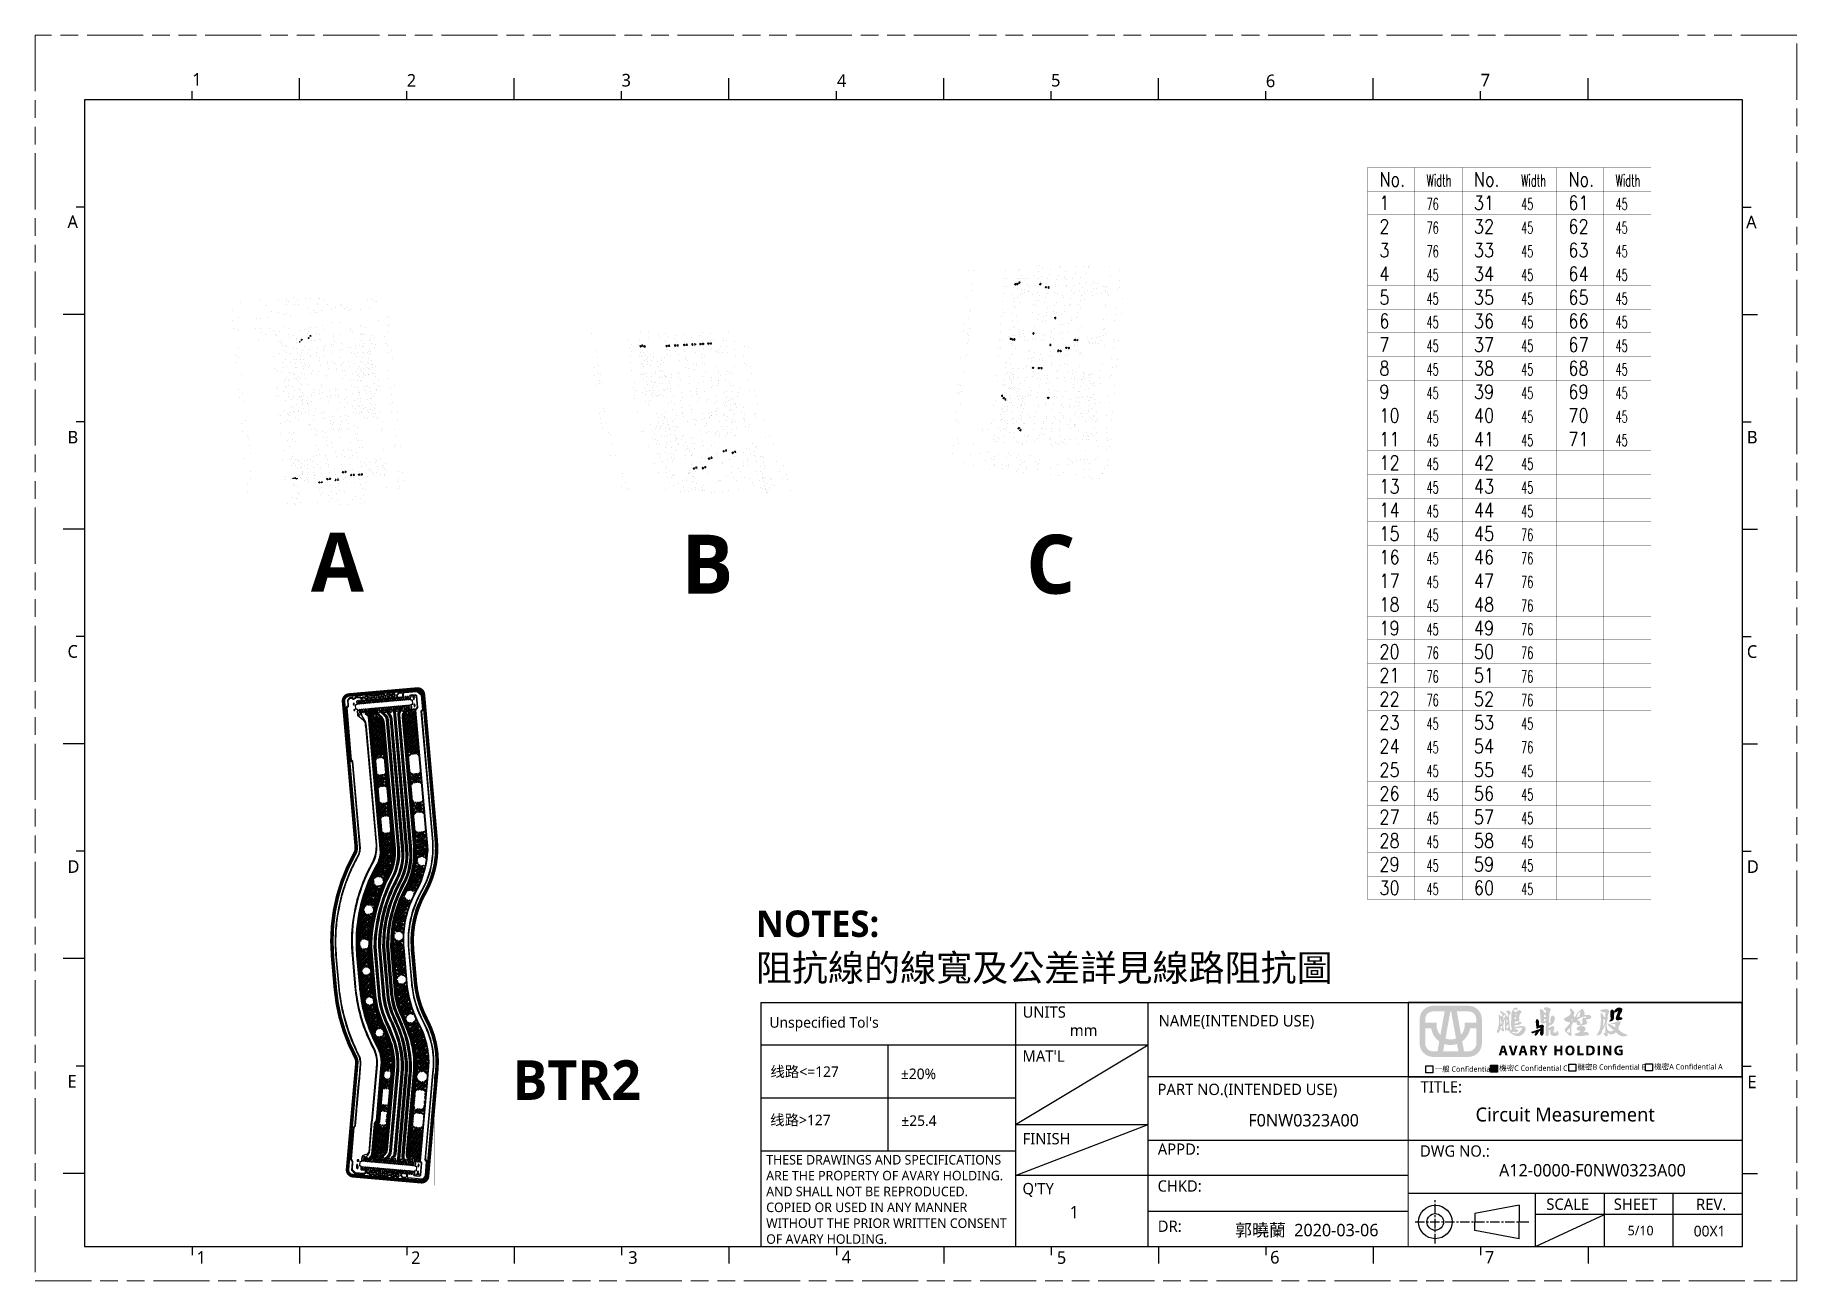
# Model space of a CAD drawing. Extents: x 388 to 686, y 182 to 393.
import ezdxf

# ---------------------------------------------------------------- set-up
doc = ezdxf.new("R2010")
doc.units = 0
doc.linetypes.add('CENTER', pattern=[50.8, 31.75, -6.35, 6.35, -6.35])
doc.linetypes.add('PHANTOM', pattern=[29.5, 9.5, -1.5, 3, -1.5, 3, -1.5, 9.5])
doc.layers.get('0').update_dxf_attribs({"color": 9})
doc.layers.add('0PAPERF', color=2, linetype='PHANTOM', lineweight=5, plot=False)
for name, color, linetype in [('a_area', 3, 'Continuous'), ('b_area', 2, 'Continuous'), ('bak_bak_btr2-bcq3156', 8, 'Continuous'), ('bak_outline', 7, 'Continuous'), ('biaozhu1', 4, 'Continuous'), ('biaozhu3', 6, 'Continuous'), ('c_area', 1, 'Continuous'), ('g_area', 1, 'Continuous'), ('OUTLINE', 1, 'Continuous'), ('quyukuang', 5, 'Continuous'), ('图层 1', 7, 'Continuous'), ('鵬鼎', 5, 'Continuous')]:
    doc.layers.add(name, color=color, linetype=linetype)
doc.layers.add('DIM', color=3, linetype='Continuous', lineweight=5)
doc.layers.add('備註', color=1, linetype='Continuous', lineweight=5)
doc.styles.get("Standard").update_dxf_attribs({"font": 'txt.shx'})

msp = doc.modelspace()

# ---------------------------------------------------------------- texts
at = {"color": 0}
for s, insert, char_height, width, attachment_point in [('{\\fMicrosoft JhengHei|b0|i0|c136|p0;UNITS}', (554.97, 228.79), 1.9188, 8.9253, 1), ('{\\fMicrosoft JhengHei|b0|i0|c136|p0;NAME(INTENDED USE)}', (578.01, 227.3), 1.9188, 37.9485, 1), ('{\\fMicrosoft JhengHei|b0|i0|c136|p0;mm}', (562.98, 225.7), 1.9188, 8.9253, 1), ("{\\fMicrosoft JhengHei|b0|i0|c136|p0;MAT'L}", (554.96, 221.32), 1.9188, 8.9253, 1), ('{\\fMicrosoft JhengHei|b0|i0|c136|p0;PART NO.(INTENDED USE)}', (577.83, 215.69), 1.9188, 38.8892, 1), ('{\\fMicrosoft JhengHei|b0|i0|c136|p0;TITLE:}', (622.38, 216.12), 1.9188, 8.9253, 1), ('{\\fMicrosoft JhengHei|b0|i0|c136|p18;F0NW0323A00}', (602.56, 209.49), 2.0994, 35.4535, 5), ('{\\fMicrosoft JhengHei|b0|i0|c136|p0;FINISH}', (554.98, 207.34), 1.9188, 8.9253, 1), ('{\\fMicrosoft JhengHei|b0|i0|c136|p0;APPD:}', (577.87, 205.57), 1.9188, 8.9253, 1), ('{\\fMicrosoft JhengHei|b0|i0|c136|p0;DWG NO.:}', (622.27, 205.25), 1.9188, 15.3458, 1), ('{\\fMicrosoft JhengHei|b0|i0|c136|p18;A12-0000-\\fMicrosoft JhengHei|b0|i0|c136|p18;F0NW0323A00}', (651.47, 201.02), 2.0994, 35.4535, 5), ("{\\fMicrosoft JhengHei|b0|i0|c136|p0;Q'TY}", (554.96, 198.89), 1.9188, 6.5795, 1), ('{\\fMicrosoft JhengHei|b0|i0|c136|p0;CHKD:}', (577.83, 199.33), 1.9188, 8.9253, 1), ('{\\fMicrosoft JhengHei|b0|i0|c136|p0;\\H1.244111x;SCALE} ', (643.66, 196.25), 1.5423, 8.9209, 1), ('{\\fMicrosoft JhengHei|b0|i0|c136|p0;SHEET}', (655.08, 196.25), 1.9188, 9.7707, 1), ('{\\fMicrosoft JhengHei|b0|i0|c136|p0;REV.}', (669.01, 196.22), 1.9188, 9.7707, 1), ('{\\fMicrosoft JhengHei|b0|i0|c136|p0;DR:}', (577.86, 192.52), 1.9188, 8.9253, 1), ('{\\fMicrosoft JhengHei|b0|i0|c136|p18;郭曉蘭  2020-03-06}', (603.1, 190.79), 2.0994, 35.4535, 5)]:
    msp.add_mtext(s, dxfattribs=dict(at, insert=insert, char_height=char_height, width=width, attachment_point=attachment_point))
at = {"color": 2, "attachment_point": 1}
for s, insert, char_height, width in [('{\\fMicrosoft JhengHei|b0|i0|c136|p18;\\C1;一般 Confidential}', (624.75, 218.62), 0.9088, 12.4655), ('{\\fMicrosoft JhengHei|b0|i0|c136|p18;\\C1;\\fMicrosoft JhengHei|b0|i0|c136|p18;機密C \\fMicrosoft JhengHei|b0|i0|c136|p18;Confidential C}', (635.67, 218.78), 0.90884, 11.8694), ('{\\fMicrosoft JhengHei|b0|i0|c136|p18;\\C1;機密B Confidential B}', (648.94, 218.96), 0.9088, 11.8694), ('{\\fMicrosoft JhengHei|b0|i0|c136|p18;\\C1;機密A Confidential A}', (661.92, 219.02), 0.9088, 11.8694)]:
    msp.add_mtext(s, dxfattribs=dict(at, insert=insert, char_height=char_height, width=width))
at = {"attachment_point": 1}
for s, insert, char_height, width in [('{\\fMicrosoft JhengHei|b0|i0|c136|p0;\\C0;Circuit Measurement}', (631.68, 211.66), 2.3629, 35.2517), ('{\\fMicrosoft JhengHei|b0|i0|c136|p0;5/10}', (657.43, 191.63), 1.6151, 8.5263)]:
    msp.add_mtext(s, dxfattribs=dict(at, insert=insert, char_height=char_height, width=width))
at = {"color": 3, "insert": (511.56, 203.62), "char_height": 1.61107, "width": 41.5504, "attachment_point": 1}
msp.add_mtext('{\\fMicrosoft JhengHei|b0|i0|c136|p0;THESE DRAWINGS AND SPECIFICATIONS ARE THE PROPERTY OF AVARY HOLDING. AND SHALL NOT BE REPRODUCED. COPIED OR USED IN ANY MANNER WITHOUT THE PRIOR WRITTEN CONSENT OF AVARY HOLDING.}', dxfattribs=at)
at = {"layer": '0PAPERF', "linetype": 'Continuous', "insert": (509.82, 245.02), "char_height": 4.4752, "width": 122.3627, "attachment_point": 1}
msp.add_mtext('{\\fMicrosoft JhengHei|b1|i0|c136|p18;NOTES:}\\P{\\fMicrosoft JhengHei|b0|i0|c136|p18;阻抗線的線寬及公差詳見線路阻抗圖}', dxfattribs=at)
at = {"layer": 'biaozhu3'}
for s, height, width, p in [('No.', 2.4, 0.833333, (615.39, 367.65)), ('No.', 2.4, 0.833333, (631.39, 367.65)), ('No.', 2.4, 0.833333, (647.39, 367.65)), ('Width', 2, 0.6, (623.39, 367.65)), ('Width', 2, 0.6, (639.39, 367.65)), ('Width', 2, 0.6, (655.39, 367.65)), ('1', 2.4, 0.833333, (615.39, 363.65)), ('76', 2, 0.6, (623.39, 363.65)), ('31', 2.4, 0.833333, (631.39, 363.65)), ('45', 2, 0.6, (639.39, 363.65)), ('61', 2.4, 0.833333, (647.39, 363.65)), ('45', 2, 0.6, (655.39, 363.65)), ('2', 2.4, 0.833333, (615.39, 359.65)), ('76', 2, 0.6, (623.39, 359.65)), ('32', 2.4, 0.833333, (631.39, 359.65)), ('45', 2, 0.6, (639.39, 359.65)), ('62', 2.4, 0.833333, (647.39, 359.65)), ('45', 2, 0.6, (655.39, 359.65)), ('3', 2.4, 0.833333, (615.39, 355.65)), ('33', 2.4, 0.833333, (631.39, 355.65)), ('63', 2.4, 0.833333, (647.39, 355.65)), ('76', 2, 0.6, (623.39, 355.65)), ('45', 2, 0.6, (639.39, 355.65)), ('45', 2, 0.6, (655.39, 355.65)), ('4', 2.4, 0.833333, (615.39, 351.65)), ('45', 2, 0.6, (623.39, 351.65)), ('34', 2.4, 0.833333, (631.39, 351.65)), ('45', 2, 0.6, (639.39, 351.65)), ('64', 2.4, 0.833333, (647.39, 351.65)), ('45', 2, 0.6, (655.39, 351.65)), ('5', 2.4, 0.833333, (615.39, 347.65)), ('45', 2, 0.6, (623.39, 347.65)), ('35', 2.4, 0.833333, (631.39, 347.65)), ('45', 2, 0.6, (639.39, 347.65)), ('65', 2.4, 0.833333, (647.39, 347.65)), ('45', 2, 0.6, (655.39, 347.65)), ('6', 2.4, 0.833333, (615.39, 343.65)), ('36', 2.4, 0.833333, (631.39, 343.65)), ('66', 2.4, 0.833333, (647.39, 343.65)), ('45', 2, 0.6, (623.39, 343.65)), ('45', 2, 0.6, (639.39, 343.65)), ('45', 2, 0.6, (655.39, 343.65)), ('7', 2.4, 0.833333, (615.39, 339.65)), ('45', 2, 0.6, (623.39, 339.65)), ('37', 2.4, 0.833333, (631.39, 339.65)), ('45', 2, 0.6, (639.39, 339.65)), ('67', 2.4, 0.833333, (647.39, 339.65)), ('45', 2, 0.6, (655.39, 339.65)), ('8', 2.4, 0.833333, (615.39, 335.65)), ('45', 2, 0.6, (623.39, 335.65)), ('38', 2.4, 0.833333, (631.39, 335.65)), ('45', 2, 0.6, (639.39, 335.65)), ('68', 2.4, 0.833333, (647.39, 335.65)), ('45', 2, 0.6, (655.39, 335.65)), ('9', 2.4, 0.833333, (615.39, 331.65)), ('45', 2, 0.6, (623.39, 331.65)), ('39', 2.4, 0.833333, (631.39, 331.65)), ('45', 2, 0.6, (639.39, 331.65)), ('69', 2.4, 0.833333, (647.39, 331.65)), ('45', 2, 0.6, (655.39, 331.65)), ('10', 2.4, 0.833333, (615.39, 327.65)), ('45', 2, 0.6, (623.39, 327.65)), ('40', 2.4, 0.833333, (631.39, 327.65)), ('45', 2, 0.6, (639.39, 327.65)), ('70', 2.4, 0.833333, (647.39, 327.65)), ('45', 2, 0.6, (655.39, 327.65)), ('11', 2.4, 0.833333, (615.39, 323.65)), ('45', 2, 0.6, (623.39, 323.65)), ('41', 2.4, 0.833333, (631.39, 323.65)), ('45', 2, 0.6, (639.39, 323.65)), ('71', 2.4, 0.833333, (647.39, 323.65)), ('45', 2, 0.6, (655.39, 323.65)), ('12', 2.4, 0.833333, (615.39, 319.65)), ('45', 2, 0.6, (623.39, 319.65)), ('42', 2.4, 0.833333, (631.39, 319.65)), ('45', 2, 0.6, (639.39, 319.65)), ('13', 2.4, 0.833333, (615.39, 315.65)), ('45', 2, 0.6, (623.39, 315.65)), ('43', 2.4, 0.833333, (631.39, 315.65)), ('45', 2, 0.6, (639.39, 315.65)), ('14', 2.4, 0.833333, (615.39, 311.65)), ('45', 2, 0.6, (623.39, 311.65)), ('44', 2.4, 0.833333, (631.39, 311.65)), ('45', 2, 0.6, (639.39, 311.65)), ('15', 2.4, 0.833333, (615.39, 307.65)), ('45', 2, 0.6, (623.39, 307.65)), ('45', 2.4, 0.833333, (631.39, 307.65)), ('76', 2, 0.6, (639.39, 307.65)), ('16', 2.4, 0.833333, (615.39, 303.65)), ('45', 2, 0.6, (623.39, 303.65)), ('46', 2.4, 0.833333, (631.39, 303.65)), ('76', 2, 0.6, (639.39, 303.65)), ('17', 2.4, 0.833333, (615.39, 299.65)), ('45', 2, 0.6, (623.39, 299.65)), ('47', 2.4, 0.833333, (631.39, 299.65)), ('76', 2, 0.6, (639.39, 299.65)), ('18', 2.4, 0.833333, (615.39, 295.65)), ('45', 2, 0.6, (623.39, 295.65)), ('48', 2.4, 0.833333, (631.39, 295.65)), ('76', 2, 0.6, (639.39, 295.65)), ('19', 2.4, 0.833333, (615.39, 291.65)), ('45', 2, 0.6, (623.39, 291.65)), ('49', 2.4, 0.833333, (631.39, 291.65)), ('76', 2, 0.6, (639.39, 291.65)), ('20', 2.4, 0.833333, (615.39, 287.65)), ('76', 2, 0.6, (623.39, 287.65)), ('50', 2.4, 0.833333, (631.39, 287.65)), ('76', 2, 0.6, (639.39, 287.65)), ('21', 2.4, 0.833333, (615.39, 283.65)), ('76', 2, 0.6, (623.39, 283.65)), ('51', 2.4, 0.833333, (631.39, 283.65)), ('76', 2, 0.6, (639.39, 283.65)), ('22', 2.4, 0.833333, (615.39, 279.65)), ('76', 2, 0.6, (623.39, 279.65)), ('52', 2.4, 0.833333, (631.39, 279.65)), ('76', 2, 0.6, (639.39, 279.65)), ('23', 2.4, 0.833333, (615.39, 275.65)), ('45', 2, 0.6, (623.39, 275.65)), ('53', 2.4, 0.833333, (631.39, 275.65)), ('45', 2, 0.6, (639.39, 275.65)), ('24', 2.4, 0.833333, (615.39, 271.65)), ('45', 2, 0.6, (623.39, 271.65)), ('54', 2.4, 0.833333, (631.39, 271.65)), ('76', 2, 0.6, (639.39, 271.65)), ('25', 2.4, 0.833333, (615.39, 267.65)), ('45', 2, 0.6, (623.39, 267.65)), ('55', 2.4, 0.833333, (631.39, 267.65)), ('45', 2, 0.6, (639.39, 267.65)), ('26', 2.4, 0.833333, (615.39, 263.65)), ('45', 2, 0.6, (623.39, 263.65)), ('56', 2.4, 0.833333, (631.39, 263.65)), ('45', 2, 0.6, (639.39, 263.65)), ('27', 2.4, 0.833333, (615.39, 259.65)), ('45', 2, 0.6, (623.39, 259.65)), ('57', 2.4, 0.833333, (631.39, 259.65)), ('45', 2, 0.6, (639.39, 259.65)), ('28', 2.4, 0.833333, (615.39, 255.65)), ('45', 2, 0.6, (623.39, 255.65)), ('58', 2.4, 0.833333, (631.39, 255.65)), ('45', 2, 0.6, (639.39, 255.65)), ('29', 2.4, 0.833333, (615.39, 251.65)), ('45', 2, 0.6, (623.39, 251.65)), ('59', 2.4, 0.833333, (631.39, 251.65)), ('45', 2, 0.6, (639.39, 251.65)), ('30', 2.4, 0.833333, (615.39, 247.65)), ('45', 2, 0.6, (623.39, 247.65)), ('60', 2.4, 0.833333, (631.39, 247.65)), ('45', 2, 0.6, (639.39, 247.65))]:
    msp.add_text(s, height=height, dxfattribs=dict(at, width=width)).set_placement(p)
at = {"layer": 'DIM', "char_height": 2.1342, "width": 1.2993, "attachment_point": 1}
for s, insert in [('{\\fMicrosoft JhengHei|b0|i0|c136|p0;\\C0;1}', (414.38, 386.84)), ('{\\fMicrosoft JhengHei|b0|i0|c136|p0;\\C0;2}', (450.7, 386.67)), ('{\\fMicrosoft JhengHei|b0|i0|c136|p0;\\C0;3}', (487.07, 386.7)), ('{\\fMicrosoft JhengHei|b0|i0|c136|p0;\\C0;4}', (523.54, 386.62)), ('{\\fMicrosoft JhengHei|b0|i0|c136|p0;\\C0;5}', (559.8, 386.7)), ('{\\fMicrosoft JhengHei|b0|i0|c136|p0;\\C0;6}', (596.17, 386.58)), ('{\\fMicrosoft JhengHei|b0|i0|c136|p0;\\C0;7}', (632.53, 386.71)), ('{\\fMicrosoft JhengHei|b0|i0|c136|p0;\\C0;1}', (415.12, 187.34)), ('{\\fMicrosoft JhengHei|b0|i0|c136|p0;\\C0;2}', (451.43, 187.3)), ('{\\fMicrosoft JhengHei|b0|i0|c136|p0;\\C0;3}', (488.2, 187.33)), ('{\\fMicrosoft JhengHei|b0|i0|c136|p0;\\C0;4}', (524.33, 187.41)), ('{\\fMicrosoft JhengHei|b0|i0|c136|p0;\\C0;5}', (560.78, 187.32)), ('{\\fMicrosoft JhengHei|b0|i0|c136|p0;\\C0;6}', (596.89, 187.37)), ('{\\fMicrosoft JhengHei|b0|i0|c136|p0;\\C0;7}', (633.26, 187.39))]:
    msp.add_mtext(s, dxfattribs=dict(at, insert=insert))
at = {"layer": 'g_area', "linetype": 'Continuous', "attachment_point": 1}
for s, insert, char_height in [('{\\fMicrosoft JhengHei|b1|i0|c136|p18;A}', (434.46, 308.99), 10), ('{\\fMicrosoft JhengHei|b1|i0|c136|p18;B}', (497.23, 308.67), 10), ('{\\fMicrosoft JhengHei|b1|i0|c136|p18;C}', (555.59, 308.67), 10), ('{\\fMicrosoft JhengHei|b1|i0|c136|p18;BTR2', (468.64, 219.67), 6.7128)]:
    msp.add_mtext(s, dxfattribs=dict(at, insert=insert, char_height=char_height))
at = {"layer": 'OUTLINE', "color": 2, "linetype": 'Continuous', "lineweight": 0, "insert": (668.61, 191.63), "char_height": 1.7961, "width": 4.3536, "attachment_point": 1}
msp.add_mtext('{\\fMicrosoft JhengHei|b0|i0|c136|p0;\\C0;00X1}', dxfattribs=at)
at = {"layer": '備註', "color": 2, "lineweight": 0, "ltscale": 2, "insert": (512.11, 226.97), "char_height": 1.7964, "attachment_point": 1}
msp.add_mtext("{\\fMicrosoft JhengHei|b0|i0|c136|p0;\\C0;Unspecified Tol's }", dxfattribs=at)
at = {"layer": '備註', "color": 2, "lineweight": 0, "ltscale": 2, "char_height": 1.7964, "attachment_point": 1, "bg_fill": 2}
for s, insert in [('{\\fMicrosoft JhengHei|b0|i0|c136|p0;\\C0;%%P20%}', (534.37, 218.26)), ('{\\fMicrosoft JhengHei|b0|i0|c136|p2;\\C0;线路>127}', (512.22, 210.44)), ('{\\fMicrosoft JhengHei|b0|i0|c136|p0;\\C0;%%P25.4}', (534.44, 210.34))]:
    msp.add_mtext(s, dxfattribs=dict(at, insert=insert))
at = {"layer": '鵬鼎', "char_height": 2.1342, "width": 4.0256, "attachment_point": 1}
for s, insert in [('{\\fMicrosoft JhengHei|b0|i0|c136|p0;\\C0;A}', (393.25, 362.72)), ('{\\fMicrosoft JhengHei|b0|i0|c136|p0;\\C0;A}', (677.49, 362.68)), ('{\\fMicrosoft JhengHei|b0|i0|c136|p0;\\C0;B}', (393.25, 326.25)), ('{\\fMicrosoft JhengHei|b0|i0|c136|p0;\\C0;B}', (677.61, 326.25)), ('{\\fMicrosoft JhengHei|b0|i0|c136|p0;\\C0;C}', (393.25, 289.96)), ('{\\fMicrosoft JhengHei|b0|i0|c136|p0;\\C0;C}', (677.61, 289.94)), ('{\\fMicrosoft JhengHei|b0|i0|c136|p0;\\C0;D}', (393.25, 253.53)), ('{\\fMicrosoft JhengHei|b0|i0|c136|p0;\\C0;D}', (677.61, 253.52)), ('{\\fMicrosoft JhengHei|b0|i0|c136|p0;\\C0;E}', (393.25, 217.15)), ('{\\fMicrosoft JhengHei|b0|i0|c136|p0;\\C0;E}', (677.71, 217.07))]:
    msp.add_mtext(s, dxfattribs=dict(at, insert=insert))
at = {"layer": '鵬鼎', "color": 0, "insert": (562.96, 195.01), "char_height": 2.0994, "width": 2.0786, "attachment_point": 1}
msp.add_mtext('{\\fMicrosoft JhengHei|b0|i0|c136|p0;1}', dxfattribs=at)

# ---------------------------------------------------------------- blocks, each defined once
blk = doc.blocks.new('PAD_R1')
at = {"layer": 'c_area', "const_width": 0.5}
blk.add_lwpolyline([(0.25, 0, 1), (-0.25, 0, 1)], format="xyb", close=True, dxfattribs=at)
blk = doc.blocks.new('PAD_R2')
at = {"layer": 'b_area', "const_width": 0.5}
blk.add_lwpolyline([(0.25, 0, 1), (-0.25, 0, 1)], format="xyb", close=True, dxfattribs=at)
blk = doc.blocks.new('PAD_R3')
at = {"layer": 'a_area', "const_width": 0.5}
blk.add_lwpolyline([(0.25, 0, 1), (-0.25, 0, 1)], format="xyb", close=True, dxfattribs=at)
blk = doc.blocks.new('PAD_R5')
at = {"layer": 'quyukuang', "const_width": 0.5}
blk.add_lwpolyline([(0.25, 0, 1), (-0.25, 0, 1)], format="xyb", close=True, dxfattribs=at)
blk = doc.blocks.new('PAD_R6')
at = {"layer": 'biaozhu3', "const_width": 0.5}
blk.add_lwpolyline([(0.25, 0, 1), (-0.25, 0, 1)], format="xyb", close=True, dxfattribs=at)
blk = doc.blocks.new('6')
at = {"layer": '图层 1', "true_color": 0xf50613}
h = blk.add_hatch(color=1, dxfattribs=at)
h.dxf.hatch_style = 2
edge = h.paths.add_edge_path()
edge.add_spline(control_points=[(-0.84, 7.1), (-0.84, 7.1), (0.89, -2.45), (0.89, -2.45), (0.31, -2.7), (-0.33, -2.83), (-1.01, -2.83), (-1.66, -2.83), (-2.28, -2.71), (-2.84, -2.48), (-2.84, -2.48), (-1.11, 7.1), (-1.11, 7.1), (-1.11, 7.1), (-0.84, 7.1), (-0.84, 7.1)], knot_values=[0, 0, 0, 0, 1, 1, 1, 2, 2, 2, 3, 3, 3, 4, 4, 4, 5, 5, 5, 5], degree=3, periodic=1)
edge = h.paths.add_edge_path()
edge.add_spline(control_points=[(5.31, 9.08), (5.31, 9.08), (-7.25, 9.08), (-7.25, 9.08), (-9.86, 9.08), (-11.98, 6.96), (-11.98, 4.35), (-11.98, 4.35), (-11.98, -4.27), (-11.98, -4.27), (-11.98, -6.88), (-9.86, -9), (-7.25, -9), (-7.25, -9), (5.31, -9), (5.31, -9), (7.91, -9), (10.04, -6.88), (10.04, -4.27), (10.04, -4.27), (10.04, 4.35), (10.04, 4.35), (10.04, 6.96), (7.91, 9.08), (5.31, 9.08)], knot_values=[0, 0, 0, 0, 0.352778, 0.352778, 0.352778, 0.705556, 0.705556, 0.705556, 1.058334, 1.058334, 1.058334, 1.411112, 1.411112, 1.411112, 1.76389, 1.76389, 1.76389, 2.116668, 2.116668, 2.116668, 2.469446, 2.469446, 2.469446, 2.822224, 2.822224, 2.822224, 2.822224], degree=3, periodic=0)
edge.add_line((5.31, 9.08), (5.31, 9.08))
edge = h.paths.add_edge_path()
edge.add_spline(control_points=[(8.06, 4.35), (8.06, 4.35), (8.06, 3.12), (8.06, 3.12), (8.06, 3.12), (3.96, 3.12), (3.96, 3.12), (3.96, 3.12), (3.96, 2.13), (3.96, 2.13), (3.96, 0.86), (3.47, -0.31), (2.68, -1.19), (2.68, -1.19), (1.17, 7.1), (1.17, 7.1), (1.17, 7.1), (5.31, 7.1), (5.31, 7.1), (6.82, 7.1), (8.06, 5.87), (8.06, 4.35)], knot_values=[0, 0, 0, 0, 0.352778, 0.352778, 0.352778, 0.705556, 0.705556, 0.705556, 1.058334, 1.058334, 1.058334, 1.411112, 1.411112, 1.411112, 1.76389, 1.76389, 1.76389, 2.116668, 2.116668, 2.116668, 2.469446, 2.469446, 2.469446, 2.469446], degree=3, periodic=0)
edge.add_line((8.06, 4.35), (8.06, 4.35))
edge = h.paths.add_edge_path()
edge.add_spline(control_points=[(-1.01, -4.81), (-0.22, -4.81), (0.54, -4.67), (1.25, -4.43), (1.25, -4.43), (1.72, -7.02), (1.72, -7.02), (1.72, -7.02), (-3.67, -7.02), (-3.67, -7.02), (-3.67, -7.02), (-3.2, -4.45), (-3.2, -4.45), (-2.51, -4.68), (-1.78, -4.81), (-1.01, -4.81)], knot_values=[0, 0, 0, 0, 0.352778, 0.352778, 0.352778, 0.705556, 0.705556, 0.705556, 1.058334, 1.058334, 1.058334, 1.411112, 1.411112, 1.411112, 1.76389, 1.76389, 1.76389, 1.76389], degree=3, periodic=0)
edge.add_line((-1.01, -4.81), (-1.01, -4.81))
edge = h.paths.add_edge_path()
edge.add_spline(control_points=[(-7.25, 7.1), (-7.25, 7.1), (-3.12, 7.1), (-3.12, 7.1), (-3.12, 7.1), (-4.63, -1.25), (-4.63, -1.25), (-5.46, -0.37), (-5.98, 0.82), (-5.98, 2.13), (-5.98, 2.13), (-5.98, 3.12), (-5.98, 3.12), (-5.98, 3.12), (-10, 3.12), (-10, 3.12), (-10, 3.12), (-10, 4.35), (-10, 4.35), (-10, 5.87), (-8.77, 7.1), (-7.25, 7.1)], knot_values=[0, 0, 0, 0, 0.352778, 0.352778, 0.352778, 0.705556, 0.705556, 0.705556, 1.058334, 1.058334, 1.058334, 1.411112, 1.411112, 1.411112, 1.76389, 1.76389, 1.76389, 2.116668, 2.116668, 2.116668, 2.469446, 2.469446, 2.469446, 2.469446], degree=3, periodic=0)
edge.add_line((-7.25, 7.1), (-7.25, 7.1))
edge = h.paths.add_edge_path()
edge.add_spline(control_points=[(-10, -4.27), (-10, -4.27), (-10, 1.14), (-10, 1.14), (-10, 1.14), (-7.89, 1.14), (-7.89, 1.14), (-7.61, -0.77), (-6.55, -2.44), (-5.04, -3.52), (-5.04, -3.52), (-5.68, -7.02), (-5.68, -7.02), (-5.68, -7.02), (-7.25, -7.02), (-7.25, -7.02), (-8.77, -7.02), (-10, -5.79), (-10, -4.27)], knot_values=[0, 0, 0, 0, 0.352778, 0.352778, 0.352778, 0.705556, 0.705556, 0.705556, 1.058334, 1.058334, 1.058334, 1.411112, 1.411112, 1.411112, 1.76389, 1.76389, 1.76389, 2.116668, 2.116668, 2.116668, 2.116668], degree=3, periodic=0)
edge.add_line((-10, -4.27), (-10, -4.27))
edge = h.paths.add_edge_path()
edge.add_spline(control_points=[(5.31, -7.02), (5.31, -7.02), (3.73, -7.02), (3.73, -7.02), (3.73, -7.02), (3.09, -3.47), (3.09, -3.47), (4.56, -2.39), (5.6, -0.75), (5.87, 1.14), (5.87, 1.14), (8.06, 1.14), (8.06, 1.14), (8.06, 1.14), (8.06, -4.27), (8.06, -4.27), (8.06, -5.79), (6.82, -7.02), (5.31, -7.02)], knot_values=[0, 0, 0, 0, 0.352778, 0.352778, 0.352778, 0.705556, 0.705556, 0.705556, 1.058334, 1.058334, 1.058334, 1.411112, 1.411112, 1.411112, 1.76389, 1.76389, 1.76389, 2.116668, 2.116668, 2.116668, 2.116668], degree=3, periodic=0)
edge.add_line((5.31, -7.02), (5.31, -7.02))
at = {"layer": '图层 1', "true_color": 0x000099}
h = blk.add_hatch(color=174, dxfattribs=at)
h.dxf.hatch_style = 2
edge = h.paths.add_edge_path()
edge.add_spline(control_points=[(21.7, 4.45), (21.7, 4.45), (21.7, 4.7), (21.7, 4.7), (21.7, 4.7), (21.7, 4.95), (21.7, 4.95), (21.7, 4.95), (21.7, 5.15), (21.7, 5.15), (21.73, 5.12), (21.77, 5.09), (21.81, 5.06), (21.86, 5.03), (21.91, 5.01), (21.97, 5.01), (22.03, 4.98), (22.09, 4.97), (22.13, 4.97), (22.13, 4.97), (22.24, 4.97), (22.24, 4.97), (22.24, 4.97), (22.24, 4.88), (22.24, 4.88), (22.24, 4.88), (22.24, 4.74), (22.24, 4.74), (22.24, 4.74), (22.24, 4.61), (22.24, 4.61), (22.24, 4.61), (22.24, 4.52), (22.24, 4.52), (22.24, 4.52), (22.2, 4.52), (22.2, 4.52), (22.14, 4.49), (22.08, 4.44), (22.02, 4.38), (21.93, 4.35), (21.82, 4.31), (21.7, 4.25), (21.7, 4.25), (21.7, 4.45), (21.7, 4.45)], knot_values=[0, 0, 0, 0, 1, 1, 1, 2, 2, 2, 3, 3, 3, 4, 4, 4, 5, 5, 5, 6, 6, 6, 7, 7, 7, 8, 8, 8, 9, 9, 9, 10, 10, 10, 11, 11, 11, 12, 12, 12, 13, 13, 13, 14, 14, 14, 15, 15, 15, 15], degree=3, periodic=1)
edge = h.paths.add_edge_path()
edge.add_spline(control_points=[(16.6, 4.04), (16.6, 4.21), (16.61, 4.34), (16.64, 4.43), (16.67, 4.46), (16.72, 4.44), (16.78, 4.38), (16.81, 4.35), (16.84, 4.28), (16.87, 4.16), (16.87, 4.16), (16.87, 3.88), (16.87, 3.88), (16.84, 3.82), (16.82, 3.78), (16.82, 3.75), (16.82, 3.63), (16.81, 3.52), (16.8, 3.43), (16.78, 3.34), (16.81, 3.32), (16.87, 3.36), (16.93, 3.41), (16.99, 3.46), (17.05, 3.52), (17.11, 3.58), (17.17, 3.63), (17.23, 3.66), (17.23, 3.66), (17.23, 3.59), (17.23, 3.59), (17.23, 3.59), (17.23, 3.5), (17.23, 3.5), (17.23, 3.5), (17.23, 3.39), (17.23, 3.39), (17.23, 3.39), (17.23, 3.3), (17.23, 3.3), (17.17, 3.27), (17.12, 3.22), (17.09, 3.16), (17.06, 3.07), (17.03, 2.97), (16.98, 2.85), (16.93, 2.72), (16.88, 2.63), (16.82, 2.57), (16.79, 2.48), (16.76, 2.42), (16.73, 2.39), (16.7, 2.48), (16.67, 2.61), (16.64, 2.78), (16.61, 2.94), (16.6, 3.15), (16.6, 3.41), (16.6, 3.41), (16.6, 4.04), (16.6, 4.04)], knot_values=[0, 0, 0, 0, 1, 1, 1, 2, 2, 2, 3, 3, 3, 4, 4, 4, 5, 5, 5, 6, 6, 6, 7, 7, 7, 8, 8, 8, 9, 9, 9, 10, 10, 10, 11, 11, 11, 12, 12, 12, 13, 13, 13, 14, 14, 14, 15, 15, 15, 16, 16, 16, 17, 17, 17, 18, 18, 18, 19, 19, 19, 20, 20, 20, 20], degree=3, periodic=1)
edge = h.paths.add_edge_path()
edge.add_spline(control_points=[(18.72, 4.06), (18.72, 4.34), (18.74, 4.49), (18.79, 4.52), (18.83, 4.55), (18.88, 4.49), (18.95, 4.34), (18.91, 4.19), (18.88, 4.04), (18.85, 3.91), (18.82, 3.77), (18.84, 3.7), (18.9, 3.7), (18.93, 3.73), (18.99, 3.79), (19.08, 3.88), (19.17, 3.97), (19.25, 4.05), (19.31, 4.11), (19.31, 4.11), (19.31, 4.06), (19.31, 4.06), (19.31, 4.06), (19.35, 4.02), (19.35, 4.02), (19.35, 4.02), (19.35, 3.97), (19.35, 3.97), (19.35, 3.97), (19.4, 3.93), (19.4, 3.93), (19.37, 3.9), (19.33, 3.84), (19.28, 3.75), (19.24, 3.66), (19.17, 3.55), (19.08, 3.43), (18.99, 3.31), (18.92, 3.22), (18.88, 3.16), (18.83, 3.1), (18.78, 3.07), (18.72, 3.07), (18.72, 3.07), (18.72, 4.06), (18.72, 4.06)], knot_values=[0, 0, 0, 0, 1, 1, 1, 2, 2, 2, 3, 3, 3, 4, 4, 4, 5, 5, 5, 6, 6, 6, 7, 7, 7, 8, 8, 8, 9, 9, 9, 10, 10, 10, 11, 11, 11, 12, 12, 12, 13, 13, 13, 14, 14, 14, 15, 15, 15, 15], degree=3, periodic=1)
edge = h.paths.add_edge_path()
edge.add_spline(control_points=[(25.27, 1.54), (25.12, 1.71), (24.91, 1.84), (24.64, 1.9), (24.34, 1.96), (24.07, 1.97), (23.83, 1.94), (23.58, 1.91), (23.37, 1.88), (23.19, 1.85), (22.76, 1.72), (22.15, 1.58), (22.15, 1.58), (22.12, 1.58), (22.09, 1.57), (22.04, 1.56), (22, 1.54), (21.94, 1.53), (21.88, 1.51), (21.82, 1.5), (21.77, 1.48), (21.72, 1.47), (21.68, 1.45), (21.64, 1.43), (21.61, 1.4), (21.61, 1.4), (21.61, 1.56), (21.61, 1.56), (21.61, 1.56), (21.61, 1.76), (21.61, 1.76), (21.64, 1.82), (21.66, 1.88), (21.68, 1.94), (21.69, 2), (21.7, 2.06), (21.7, 2.12), (21.7, 2.12), (21.79, 2.12), (21.79, 2.12), (21.82, 2.12), (21.87, 2.13), (21.93, 2.14), (21.99, 2.16), (22.04, 2.17), (22.09, 2.17), (22.11, 2.17), (22.12, 2.17), (22.14, 2.18), (22.14, 2.18), (22.15, 2.21), (22.15, 2.21), (22.15, 2.21), (22.53, 2.26), (22.68, 2.29), (22.84, 2.32), (23.19, 2.39), (23.19, 2.39), (23.37, 2.45), (23.56, 2.54), (23.76, 2.66), (23.95, 2.79), (24.07, 2.92), (24.1, 3.07), (24.16, 3.19), (24.08, 3.28), (23.87, 3.34), (23.71, 3.36), (23.53, 3.37), (23.35, 3.38), (23.14, 3.36), (22.94, 3.21), (22.75, 3.14), (22.55, 3.06), (22.15, 2.89), (22.15, 2.89), (22.09, 2.89), (22.03, 2.88), (21.97, 2.85), (21.91, 2.81), (21.86, 2.79), (21.81, 2.75), (21.77, 2.72), (21.73, 2.71), (21.7, 2.71), (21.7, 2.71), (21.7, 2.87), (21.7, 2.87), (21.7, 2.87), (21.7, 3.09), (21.7, 3.09), (21.7, 3.09), (21.7, 3.34), (21.7, 3.34), (21.7, 3.34), (21.7, 3.48), (21.7, 3.48), (21.7, 3.48), (22.36, 3.6), (22.6, 3.61), (22.84, 3.62), (22.93, 3.53), (23.04, 3.53), (23.15, 3.53), (23.26, 3.61), (23.26, 3.61), (23.28, 3.73), (23.3, 3.88), (23.33, 4.04), (23.36, 4.21), (23.36, 4.34), (23.33, 4.43), (23.3, 4.49), (23.25, 4.52), (23.19, 4.52), (23.19, 4.64), (23.21, 4.8), (23.24, 5.01), (23.24, 5.22), (23.28, 5.47), (23.37, 5.76), (23.46, 6.05), (23.57, 6.27), (23.69, 6.44), (23.81, 6.6), (23.92, 6.7), (24.01, 6.73), (24.07, 6.76), (24.1, 6.84), (24.1, 6.96), (24.07, 7.08), (23.96, 7.21), (23.78, 7.36), (23.6, 7.51), (23.42, 7.57), (23.24, 7.54), (23.06, 7.51), (22.92, 7.44), (22.83, 7.32), (22.8, 7.29), (22.76, 7.26), (22.7, 7.23), (22.61, 7.2), (22.5, 7.14), (22.38, 7.05), (22.23, 6.99), (22.12, 6.94), (22.06, 6.89), (22, 6.84), (21.97, 6.81), (21.97, 6.78), (21.97, 6.81), (21.93, 6.84), (21.84, 6.89), (21.75, 6.94), (21.63, 7.02), (21.48, 7.14), (21.32, 7.26), (21.25, 7.37), (21.25, 7.48), (21.25, 7.58), (21.3, 7.66), (21.39, 7.73), (21.45, 7.75), (21.52, 7.77), (21.61, 7.77), (21.67, 7.77), (21.77, 7.75), (21.91, 7.73), (22.04, 7.69), (22.16, 7.68), (22.27, 7.68), (22.37, 7.68), (22.47, 7.69), (22.56, 7.73), (22.65, 7.82), (22.7, 7.92), (22.7, 8.04), (22.7, 8.16), (22.59, 8.27), (22.38, 8.36), (22.2, 8.42), (22.02, 8.43), (21.84, 8.4), (21.66, 8.37), (21.54, 8.31), (21.48, 8.22), (21.3, 8.04), (21.12, 7.83), (20.96, 7.59), (20.79, 7.35), (20.67, 7.07), (20.59, 6.75), (20.52, 6.44), (20.48, 6.13), (20.48, 5.83), (20.48, 5.83), (20.48, 4.97), (20.48, 4.97), (20.48, 4.88), (20.47, 4.65), (20.44, 4.29), (20.41, 3.93), (20.39, 3.43), (20.39, 2.8), (20.36, 2.2), (20.39, 1.73), (20.48, 1.4), (20.54, 1.08), (20.63, 0.88), (20.74, 0.82), (20.81, 0.78), (20.86, 0.76), (20.86, 0.76), (20.62, 0.74), (20.13, 0.41), (20.13, 0.41), (20.13, 0.41), (20.08, 0.57), (20.08, 0.63), (20.04, 0.78), (20, 1.11), (19.94, 1.6), (19.88, 2.1), (19.82, 2.75), (19.76, 3.57), (19.7, 4.38), (19.68, 5), (19.71, 5.42), (19.74, 5.84), (19.8, 6.1), (19.89, 6.19), (20.13, 6.28), (20.26, 6.44), (20.26, 6.66), (20.26, 6.89), (20.08, 7.08), (19.74, 7.25), (19.39, 7.42), (19.12, 7.47), (18.92, 7.41), (18.73, 7.35), (18.64, 7.23), (18.67, 7.05), (18.7, 7.02), (18.73, 6.97), (18.74, 6.91), (18.76, 6.85), (18.81, 6.79), (18.9, 6.73), (18.96, 6.64), (19.02, 6.58), (19.08, 6.55), (19.17, 6.49), (19.25, 6.44), (19.31, 6.42), (19.31, 6.35), (19.31, 6.27), (19.33, 6.17), (19.34, 6.06), (19.35, 5.93), (19.35, 5.78), (19.35, 5.63), (19.36, 5.5), (19.37, 5.4), (19.39, 5.29), (19.4, 5.21), (19.4, 5.15), (19.31, 5.18), (19.22, 5.21), (19.13, 5.24), (19.13, 5.24), (18.85, 5.24), (18.85, 5.24), (18.82, 5.3), (18.8, 5.37), (18.79, 5.44), (18.77, 5.52), (18.76, 5.62), (18.74, 5.74), (18.73, 5.86), (18.7, 5.96), (18.65, 6.05), (18.61, 6.14), (18.57, 6.23), (18.54, 6.33), (18.51, 6.35), (18.49, 6.37), (18.47, 6.37), (18.46, 6.37), (18.43, 6.33), (18.4, 6.23), (18.37, 6.14), (18.36, 6.02), (18.36, 5.87), (18.36, 5.87), (18.36, 5.51), (18.36, 5.51), (18.24, 5.3), (18.13, 5.09), (18.04, 4.88), (17.92, 4.67), (17.8, 4.44), (17.68, 4.2), (17.68, 4.26), (17.67, 4.34), (17.66, 4.45), (17.64, 4.55), (17.63, 4.67), (17.63, 4.81), (17.63, 4.95), (17.63, 5.06), (17.61, 5.15), (17.6, 5.24), (17.59, 5.33), (17.59, 5.42), (17.68, 5.48), (17.79, 5.57), (17.91, 5.69), (18.03, 5.81), (18.12, 5.95), (18.18, 6.1), (18.24, 6.25), (18.21, 6.37), (18.09, 6.46), (17.97, 6.55), (17.83, 6.63), (17.68, 6.69), (17.44, 6.93), (17.2, 7.1), (16.96, 7.21), (16.72, 7.31), (16.58, 7.28), (16.55, 7.12), (16.52, 6.95), (16.58, 6.78), (16.73, 6.6), (16.88, 6.42), (17.05, 6.31), (17.23, 6.28), (17.23, 6.28), (17.23, 6.05), (17.23, 6.05), (17.23, 6.05), (17.23, 5.74), (17.23, 5.74), (17.23, 5.74), (17.23, 5.42), (17.23, 5.42), (17.23, 5.42), (17.23, 5.26), (17.23, 5.26), (17.23, 5.25), (17.21, 5.25), (17.16, 5.29), (17.12, 5.31), (17.05, 5.34), (16.96, 5.35), (16.87, 5.37), (16.76, 5.39), (16.64, 5.42), (16.61, 5.45), (16.58, 5.5), (16.55, 5.56), (16.52, 5.59), (16.49, 5.63), (16.46, 5.69), (16.4, 5.75), (16.35, 5.81), (16.32, 5.87), (16.29, 5.9), (16.26, 5.93), (16.23, 5.96), (16.14, 5.99), (16.08, 5.95), (16.05, 5.83), (16.02, 5.68), (16.02, 5.44), (16.05, 5.1), (16.08, 4.77), (16.11, 4.41), (16.14, 4.02), (16.14, 4.02), (16.14, 3.25), (16.14, 3.25), (16.11, 2.95), (16.07, 2.59), (16.01, 2.17), (15.92, 1.75), (15.84, 1.38), (15.78, 1.08), (15.69, 0.78), (15.63, 0.56), (15.6, 0.4), (15.57, 0.4), (15.55, 0.42), (15.53, 0.45), (15.52, 0.48), (15.5, 0.51), (15.47, 0.54), (15.44, 0.48), (15.42, 0.43), (15.42, 0.4), (15.36, 0.13), (15.35, -0.09), (15.38, -0.27), (15.41, -0.48), (15.51, -0.56), (15.69, -0.5), (15.87, -0.44), (16.04, -0.3), (16.19, -0.09), (16.31, 0.12), (16.4, 0.3), (16.46, 0.45), (16.46, 0.45), (16.46, 0.54), (16.46, 0.54), (16.46, 0.57), (16.48, 0.63), (16.51, 0.72), (16.51, 0.78), (16.51, 0.84), (16.53, 0.9), (16.54, 0.96), (16.55, 1.02), (16.55, 1.08), (16.58, 1.02), (16.64, 0.92), (16.73, 0.79), (16.82, 0.65), (16.94, 0.5), (17.09, 0.34), (17.24, 0.17), (17.38, 0.07), (17.5, 0.04), (17.62, 0.01), (17.71, 0.04), (17.77, 0.13), (17.8, 0.13), (17.83, 0.16), (17.86, 0.22), (17.86, 0.22), (17.86, 0.4), (17.86, 0.4), (17.89, 0.47), (17.89, 0.54), (17.86, 0.63), (17.83, 0.69), (17.8, 0.75), (17.77, 0.81), (17.71, 0.93), (17.66, 1.16), (17.63, 1.49), (17.6, 1.79), (17.63, 2.2), (17.7, 2.71), (17.78, 3.22), (17.88, 3.64), (18, 3.97), (18.09, 4.28), (18.18, 4.49), (18.27, 4.61), (18.24, 4.49), (18.22, 4.35), (18.22, 4.2), (18.22, 4.2), (18.22, 3.7), (18.22, 3.7), (18.22, 3.7), (18.22, 3.21), (18.22, 3.21), (18.22, 3.06), (18.22, 2.88), (18.2, 2.66), (18.18, 2.45), (18.18, 2.21), (18.18, 1.92), (18.18, 1.92), (18.18, 1.17), (18.18, 1.17), (18.18, 0.96), (18.18, 0.79), (18.2, 0.65), (18.22, 0.52), (18.25, 0.4), (18.31, 0.31), (18.37, 0.22), (18.43, 0.21), (18.49, 0.27), (18.55, 0.3), (18.58, 0.38), (18.58, 0.5), (18.58, 0.62), (18.57, 0.72), (18.54, 0.81), (18.63, 0.78), (18.72, 0.72), (18.81, 0.63), (18.9, 0.54), (19.02, 0.45), (19.17, 0.36), (19.29, 0.27), (19.41, 0.21), (19.53, 0.18), (19.65, 0.15), (19.77, 0.13), (19.89, 0.13), (19.83, 0.01), (19.82, -0.09), (19.85, -0.18), (19.9, -0.29), (20.01, -0.39), (20.18, -0.5), (20.18, -0.5), (20.18, -0.5), (20.19, -0.5), (20.41, -0.67), (20.77, -0.88), (20.91, -1), (20.94, -1.02), (20.98, -1.04), (21.02, -1.07), (21.02, -1.08), (21.02, -1.08), (21.02, -1.09), (21.08, -1.12), (21.16, -1.16), (21.25, -1.22), (21.34, -1.25), (21.45, -1.3), (21.57, -1.36), (21.9, -1.51), (22.29, -1.61), (22.74, -1.67), (23.19, -1.7), (23.66, -1.57), (24.14, -1.27), (24.59, -0.94), (24.93, -0.56), (25.16, -0.14), (25.38, 0.29), (25.53, 0.66), (25.59, 0.99), (25.53, 1.17), (25.42, 1.35), (25.27, 1.54)], knot_values=[0, 0, 0, 0, 0.352778, 0.352778, 0.352778, 0.705556, 0.705556, 0.705556, 1.058334, 1.058334, 1.058334, 1.411112, 1.411112, 1.411112, 1.76389, 1.76389, 1.76389, 2.116668, 2.116668, 2.116668, 2.469446, 2.469446, 2.469446, 2.822224, 2.822224, 2.822224, 3.175002, 3.175002, 3.175002, 3.52778, 3.52778, 3.52778, 3.880558, 3.880558, 3.880558, 4.233336, 4.233336, 4.233336, 4.586114, 4.586114, 4.586114, 4.938892, 4.938892, 4.938892, 5.29167, 5.29167, 5.29167, 5.644448, 5.644448, 5.644448, 5.997226, 5.997226, 5.997226, 6.350004, 6.350004, 6.350004, 6.702782, 6.702782, 6.702782, 7.05556, 7.05556, 7.05556, 7.408338, 7.408338, 7.408338, 7.761116, 7.761116, 7.761116, 8.113894, 8.113894, 8.113894, 8.466672, 8.466672, 8.466672, 8.81945, 8.81945, 8.81945, 9.172228, 9.172228, 9.172228, 9.525006, 9.525006, 9.525006, 9.877784, 9.877784, 9.877784, 10.230562, 10.230562, 10.230562, 10.58334, 10.58334, 10.58334, 10.936118, 10.936118, 10.936118, 11.288896, 11.288896, 11.288896, 11.641674, 11.641674, 11.641674, 11.994452, 11.994452, 11.994452, 12.34723, 12.34723, 12.34723, 12.700008, 12.700008, 12.700008, 13.052786, 13.052786, 13.052786, 13.405564, 13.405564, 13.405564, 13.758342, 13.758342, 13.758342, 14.11112, 14.11112, 14.11112, 14.463898, 14.463898, 14.463898, 14.816676, 14.816676, 14.816676, 15.169454, 15.169454, 15.169454, 15.522232, 15.522232, 15.522232, 15.87501, 15.87501, 15.87501, 16.227788, 16.227788, 16.227788, 16.580566, 16.580566, 16.580566, 16.933344, 16.933344, 16.933344, 17.286123, 17.286123, 17.286123, 17.638901, 17.638901, 17.638901, 17.991679, 17.991679, 17.991679, 18.344457, 18.344457, 18.344457, 18.697235, 18.697235, 18.697235, 19.050013, 19.050013, 19.050013, 19.402791, 19.402791, 19.402791, 19.755569, 19.755569, 19.755569, 20.108347, 20.108347, 20.108347, 20.461125, 20.461125, 20.461125, 20.813903, 20.813903, 20.813903, 21.166681, 21.166681, 21.166681, 21.519459, 21.519459, 21.519459, 21.872237, 21.872237, 21.872237, 22.225015, 22.225015, 22.225015, 22.577793, 22.577793, 22.577793, 22.930571, 22.930571, 22.930571, 23.283349, 23.283349, 23.283349, 23.636127, 23.636127, 23.636127, 23.988905, 23.988905, 23.988905, 24.341683, 24.341683, 24.341683, 24.694461, 24.694461, 24.694461, 25.047239, 25.047239, 25.047239, 25.400017, 25.400017, 25.400017, 25.752795, 25.752795, 25.752795, 26.105573, 26.105573, 26.105573, 26.458351, 26.458351, 26.458351, 26.811129, 26.811129, 26.811129, 27.163907, 27.163907, 27.163907, 27.516685, 27.516685, 27.516685, 27.869463, 27.869463, 27.869463, 28.222241, 28.222241, 28.222241, 28.575019, 28.575019, 28.575019, 28.927797, 28.927797, 28.927797, 29.280575, 29.280575, 29.280575, 29.633353, 29.633353, 29.633353, 29.986131, 29.986131, 29.986131, 30.338909, 30.338909, 30.338909, 30.691687, 30.691687, 30.691687, 31.044465, 31.044465, 31.044465, 31.397243, 31.397243, 31.397243, 31.750021, 31.750021, 31.750021, 32.102799, 32.102799, 32.102799, 32.455577, 32.455577, 32.455577, 32.808355, 32.808355, 32.808355, 33.161133, 33.161133, 33.161133, 33.513911, 33.513911, 33.513911, 33.866689, 33.866689, 33.866689, 34.219467, 34.219467, 34.219467, 34.572245, 34.572245, 34.572245, 34.925023, 34.925023, 34.925023, 35.277801, 35.277801, 35.277801, 35.630579, 35.630579, 35.630579, 35.983357, 35.983357, 35.983357, 36.336135, 36.336135, 36.336135, 36.688913, 36.688913, 36.688913, 37.041691, 37.041691, 37.041691, 37.394469, 37.394469, 37.394469, 37.747247, 37.747247, 37.747247, 38.100025, 38.100025, 38.100025, 38.452803, 38.452803, 38.452803, 38.805581, 38.805581, 38.805581, 39.158359, 39.158359, 39.158359, 39.511137, 39.511137, 39.511137, 39.863915, 39.863915, 39.863915, 40.216693, 40.216693, 40.216693, 40.569471, 40.569471, 40.569471, 40.922249, 40.922249, 40.922249, 41.275027, 41.275027, 41.275027, 41.627805, 41.627805, 41.627805, 41.980583, 41.980583, 41.980583, 42.333361, 42.333361, 42.333361, 42.686139, 42.686139, 42.686139, 43.038917, 43.038917, 43.038917, 43.391695, 43.391695, 43.391695, 43.744473, 43.744473, 43.744473, 44.097251, 44.097251, 44.097251, 44.450029, 44.450029, 44.450029, 44.802807, 44.802807, 44.802807, 45.155585, 45.155585, 45.155585, 45.508363, 45.508363, 45.508363, 45.861141, 45.861141, 45.861141, 46.213919, 46.213919, 46.213919, 46.566697, 46.566697, 46.566697, 46.919475, 46.919475, 46.919475, 47.272253, 47.272253, 47.272253, 47.625031, 47.625031, 47.625031, 47.977809, 47.977809, 47.977809, 48.330587, 48.330587, 48.330587, 48.683365, 48.683365, 48.683365, 49.036143, 49.036143, 49.036143, 49.388921, 49.388921, 49.388921, 49.741699, 49.741699, 49.741699, 50.094477, 50.094477, 50.094477, 50.447255, 50.447255, 50.447255, 50.800033, 50.800033, 50.800033, 51.152812, 51.152812, 51.152812, 51.50559, 51.50559, 51.50559, 51.858368, 51.858368, 51.858368, 52.211146, 52.211146, 52.211146, 52.563924, 52.563924, 52.563924, 52.916702, 52.916702, 52.916702, 53.26948, 53.26948, 53.26948, 53.622258, 53.622258, 53.622258, 53.975036, 53.975036, 53.975036, 54.327814, 54.327814, 54.327814, 54.680592, 54.680592, 54.680592, 55.03337, 55.03337, 55.03337, 55.386148, 55.386148, 55.386148, 55.738926, 55.738926, 55.738926, 56.091704, 56.091704, 56.091704, 56.444482, 56.444482, 56.444482, 56.79726, 56.79726, 56.79726, 57.150038, 57.150038, 57.150038, 57.502816, 57.502816, 57.502816, 57.855594, 57.855594, 57.855594, 58.208372, 58.208372, 58.208372, 58.56115, 58.56115, 58.56115, 58.913928, 58.913928, 58.913928, 59.266706, 59.266706, 59.266706, 59.619484, 59.619484, 59.619484, 59.972262, 59.972262, 59.972262, 60.32504, 60.32504, 60.32504, 60.677818, 60.677818, 60.677818, 61.030596, 61.030596, 61.030596, 61.383374, 61.383374, 61.383374, 61.736152, 61.736152, 61.736152, 62.08893, 62.08893, 62.08893, 62.441708, 62.441708, 62.441708, 62.794486, 62.794486, 62.794486, 63.147264, 63.147264, 63.147264, 63.500042, 63.500042, 63.500042, 63.85282, 63.85282, 63.85282, 64.205598, 64.205598, 64.205598, 64.205598], degree=3, periodic=0)
edge.add_line((25.27, 1.54), (25.27, 1.54))
edge = h.paths.add_edge_path()
edge.add_spline(control_points=[(21.84, 6.01), (21.87, 6.07), (21.93, 6.11), (22.02, 6.14), (22.11, 6.17), (22.19, 6.19), (22.27, 6.19), (22.27, 6.19), (22.47, 6.19), (22.47, 6.19), (22.44, 6.16), (22.42, 6.13), (22.42, 6.1), (22.39, 6.07), (22.36, 6.04), (22.33, 6.01), (22.33, 5.95), (22.32, 5.92), (22.29, 5.92), (22.29, 5.89), (22.27, 5.86), (22.24, 5.83), (22.24, 5.83), (22.15, 5.83), (22.15, 5.83), (22.15, 5.83), (22.02, 5.83), (22.02, 5.83), (22.02, 5.83), (21.88, 5.83), (21.88, 5.83), (21.88, 5.83), (21.79, 5.83), (21.79, 5.83), (21.79, 5.89), (21.81, 5.95), (21.84, 6.01)], knot_values=[0, 0, 0, 0, 0.352778, 0.352778, 0.352778, 0.705556, 0.705556, 0.705556, 1.058334, 1.058334, 1.058334, 1.411112, 1.411112, 1.411112, 1.76389, 1.76389, 1.76389, 2.116668, 2.116668, 2.116668, 2.469446, 2.469446, 2.469446, 2.822224, 2.822224, 2.822224, 3.175002, 3.175002, 3.175002, 3.52778, 3.52778, 3.52778, 3.880558, 3.880558, 3.880558, 4.233336, 4.233336, 4.233336, 4.233336], degree=3, periodic=0)
edge.add_line((21.84, 6.01), (21.84, 6.01))
edge = h.paths.add_edge_path()
edge.add_spline(control_points=[(17.3, 1.92), (17.28, 1.84), (17.27, 1.76), (17.25, 1.67), (17.24, 1.58), (17.23, 1.5), (17.23, 1.42), (17.23, 1.42), (17.23, 1.22), (17.23, 1.22), (17.23, 1.16), (17.21, 1.11), (17.18, 1.08), (17.15, 1.02), (17.09, 1.01), (17, 1.04), (16.91, 1.07), (16.84, 1.11), (16.78, 1.17), (16.69, 1.2), (16.64, 1.23), (16.64, 1.24), (16.64, 1.24), (16.64, 1.35), (16.64, 1.35), (16.64, 1.35), (16.64, 1.49), (16.64, 1.49), (16.64, 1.49), (16.64, 1.67), (16.64, 1.67), (16.64, 1.67), (16.64, 1.76), (16.64, 1.76), (16.7, 1.73), (16.75, 1.73), (16.78, 1.76), (16.84, 1.76), (16.9, 1.79), (16.96, 1.85), (17.02, 1.91), (17.08, 1.96), (17.14, 2.01), (17.2, 2.05), (17.26, 2.09), (17.32, 2.12), (17.32, 2.06), (17.31, 1.99), (17.3, 1.92)], knot_values=[0, 0, 0, 0, 0.352778, 0.352778, 0.352778, 0.705556, 0.705556, 0.705556, 1.058334, 1.058334, 1.058334, 1.411112, 1.411112, 1.411112, 1.76389, 1.76389, 1.76389, 2.116668, 2.116668, 2.116668, 2.469446, 2.469446, 2.469446, 2.822224, 2.822224, 2.822224, 3.175002, 3.175002, 3.175002, 3.52778, 3.52778, 3.52778, 3.880558, 3.880558, 3.880558, 4.233336, 4.233336, 4.233336, 4.586114, 4.586114, 4.586114, 4.938892, 4.938892, 4.938892, 5.29167, 5.29167, 5.29167, 5.644448, 5.644448, 5.644448, 5.644448], degree=3, periodic=0)
edge.add_line((17.3, 1.92), (17.3, 1.92))
edge = h.paths.add_edge_path()
edge.add_spline(control_points=[(19.42, 1.63), (19.4, 1.51), (19.4, 1.4), (19.4, 1.31), (19.4, 1.25), (19.37, 1.2), (19.31, 1.17), (19.28, 1.11), (19.22, 1.1), (19.13, 1.13), (19.04, 1.13), (18.96, 1.16), (18.9, 1.22), (18.81, 1.25), (18.76, 1.29), (18.74, 1.33), (18.73, 1.38), (18.72, 1.42), (18.72, 1.47), (18.72, 1.47), (18.72, 1.67), (18.72, 1.67), (18.72, 1.67), (18.72, 1.87), (18.72, 1.87), (18.72, 1.87), (18.72, 2.03), (18.72, 2.03), (18.81, 2.03), (18.9, 2.05), (18.99, 2.08), (19.05, 2.14), (19.11, 2.21), (19.17, 2.3), (19.2, 2.39), (19.24, 2.48), (19.28, 2.57), (19.33, 2.66), (19.37, 2.74), (19.4, 2.8), (19.4, 2.8), (19.4, 2.48), (19.4, 2.48), (19.4, 2.36), (19.4, 2.22), (19.42, 2.05), (19.43, 1.89), (19.43, 1.75), (19.42, 1.63)], knot_values=[0, 0, 0, 0, 0.352778, 0.352778, 0.352778, 0.705556, 0.705556, 0.705556, 1.058334, 1.058334, 1.058334, 1.411112, 1.411112, 1.411112, 1.76389, 1.76389, 1.76389, 2.116668, 2.116668, 2.116668, 2.469446, 2.469446, 2.469446, 2.822224, 2.822224, 2.822224, 3.175002, 3.175002, 3.175002, 3.52778, 3.52778, 3.52778, 3.880558, 3.880558, 3.880558, 4.233336, 4.233336, 4.233336, 4.586114, 4.586114, 4.586114, 4.938892, 4.938892, 4.938892, 5.29167, 5.29167, 5.29167, 5.644448, 5.644448, 5.644448, 5.644448], degree=3, periodic=0)
edge.add_line((19.42, 1.63), (19.42, 1.63))
edge = h.paths.add_edge_path()
edge.add_spline(control_points=[(24.14, 0.81), (24.05, 0.63), (23.92, 0.44), (23.76, 0.25), (23.59, 0.05), (23.43, -0.12), (23.28, -0.25), (23.13, -0.38), (23.01, -0.5), (22.92, -0.59), (22.83, -0.65), (22.7, -0.69), (22.52, -0.72), (22.33, -0.75), (22.11, -0.74), (21.84, -0.68), (21.57, -0.62), (21.34, -0.57), (21.16, -0.54), (20.98, -0.48), (20.84, -0.44), (20.75, -0.41), (20.72, -0.38), (20.72, -0.34), (20.75, -0.29), (20.78, -0.25), (20.84, -0.21), (20.93, -0.18), (21.02, -0.15), (21.1, -0.12), (21.16, -0.09), (21.18, -0.09), (21.19, -0.09), (21.2, -0.09), (21.2, -0.09), (21.21, -0.09), (21.21, -0.09), (21.21, -0.09), (21.21, -0.09), (21.22, -0.09), (21.25, -0.08), (21.27, -0.07), (21.28, -0.06), (21.29, -0.06), (21.3, -0.06), (21.3, -0.05), (21.3, -0.06), (21.31, -0.06), (21.31, -0.06), (21.31, -0.06), (21.31, -0.05), (21.31, -0.05), (21.35, -0.04), (21.39, -0.03), (21.42, -0.03), (21.49, -0.04), (21.71, -0.05), (21.79, -0.13), (21.82, -0.15), (21.84, -0.18), (21.87, -0.2), (21.93, -0.26), (21.97, -0.32), (22, -0.38), (22.03, -0.45), (22.06, -0.49), (22.09, -0.52), (22.12, -0.52), (22.15, -0.51), (22.18, -0.48), (22.18, -0.38), (22.24, -0.3), (22.34, -0.23), (22.45, -0.15), (22.57, -0.09), (22.73, -0.02), (22.91, 0.01), (23, 0.07), (23, 0.16), (23.03, 0.22), (23, 0.29), (22.91, 0.38), (22.85, 0.44), (22.78, 0.5), (22.7, 0.54), (22.63, 0.59), (22.52, 0.63), (22.39, 0.68), (22.25, 0.72), (22.12, 0.76), (22, 0.79), (21.97, 0.79), (21.95, 0.8), (21.92, 0.8), (21.92, 0.8), (21.75, 0.9), (21.44, 0.87), (21.36, 0.87), (21.27, 0.88), (21.2, 0.9), (21.23, 0.9), (21.4, 0.94), (21.7, 1.01), (22, 1.09), (22.42, 1.17), (22.94, 1.26), (23.47, 1.35), (23.84, 1.4), (24.05, 1.4), (24.29, 1.37), (24.4, 1.31), (24.37, 1.22), (24.31, 1.1), (24.23, 0.96), (24.14, 0.81)], knot_values=[0, 0, 0, 0, 0.352778, 0.352778, 0.352778, 0.705556, 0.705556, 0.705556, 1.058334, 1.058334, 1.058334, 1.411112, 1.411112, 1.411112, 1.76389, 1.76389, 1.76389, 2.116668, 2.116668, 2.116668, 2.469446, 2.469446, 2.469446, 2.822224, 2.822224, 2.822224, 3.175002, 3.175002, 3.175002, 3.52778, 3.52778, 3.52778, 3.880558, 3.880558, 3.880558, 4.233336, 4.233336, 4.233336, 4.586114, 4.586114, 4.586114, 4.938892, 4.938892, 4.938892, 5.29167, 5.29167, 5.29167, 5.644448, 5.644448, 5.644448, 5.997226, 5.997226, 5.997226, 6.350004, 6.350004, 6.350004, 6.702782, 6.702782, 6.702782, 7.05556, 7.05556, 7.05556, 7.408338, 7.408338, 7.408338, 7.761116, 7.761116, 7.761116, 8.113894, 8.113894, 8.113894, 8.466672, 8.466672, 8.466672, 8.81945, 8.81945, 8.81945, 9.172228, 9.172228, 9.172228, 9.525006, 9.525006, 9.525006, 9.877784, 9.877784, 9.877784, 10.230562, 10.230562, 10.230562, 10.58334, 10.58334, 10.58334, 10.936118, 10.936118, 10.936118, 11.288896, 11.288896, 11.288896, 11.641674, 11.641674, 11.641674, 11.994452, 11.994452, 11.994452, 12.34723, 12.34723, 12.34723, 12.700008, 12.700008, 12.700008, 13.052786, 13.052786, 13.052786, 13.405564, 13.405564, 13.405564, 13.405564], degree=3, periodic=0)
edge.add_line((24.14, 0.81), (24.14, 0.81))
h = blk.add_hatch(color=174, dxfattribs=at)
h.dxf.hatch_style = 2
edge = h.paths.add_edge_path()
edge.add_spline(control_points=[(32.56, 5.06), (32.5, 5.06), (32.43, 5.07), (32.34, 5.1), (32.34, 5.1), (32.16, 5.1), (32.16, 5.1), (32.1, 5.1), (32.06, 5.12), (32.04, 5.15), (32.03, 5.18), (32.04, 5.24), (32.07, 5.33), (32.07, 5.42), (32.06, 5.52), (32.04, 5.62), (32.03, 5.73), (32.01, 5.82), (32, 5.9), (31.98, 5.97), (31.98, 6.02), (31.98, 6.05), (32.07, 5.99), (32.16, 5.93), (32.27, 5.87), (32.38, 5.81), (32.47, 5.75), (32.56, 5.69), (32.62, 5.6), (32.67, 5.5), (32.7, 5.4), (32.73, 5.29), (32.74, 5.18), (32.74, 5.06), (32.74, 5.06), (32.56, 5.06), (32.56, 5.06)], knot_values=[0, 0, 0, 0, 1, 1, 1, 2, 2, 2, 3, 3, 3, 4, 4, 4, 5, 5, 5, 6, 6, 6, 7, 7, 7, 8, 8, 8, 9, 9, 9, 10, 10, 10, 11, 11, 11, 12, 12, 12, 12], degree=3, periodic=1)
edge = h.paths.add_edge_path()
edge.add_spline(control_points=[(37.17, -0.9), (37.13, -0.37), (36.86, -0.06), (36.75, 0.24), (36.66, 0.49), (36.53, 0.47), (36.49, 0.01), (36.45, -0.45), (36.47, -0.45), (36.03, -0.45), (36.03, -0.45), (35.82, -0.45), (35.82, -0.45), (35.64, -0.45), (35.52, -0.41), (35.46, -0.34), (35.4, -0.27), (35.37, -0.15), (35.37, 0), (35.37, 0.15), (35.41, 0.34), (35.5, 0.59), (35.56, 0.8), (35.62, 0.98), (35.68, 1.13), (35.71, 1.31), (35.73, 1.44), (35.73, 1.54), (35.64, 1.69), (35.51, 1.79), (35.34, 1.85), (35.18, 1.91), (34.96, 1.88), (34.69, 1.76), (34.42, 1.64), (34.19, 1.52), (34.01, 1.4), (33.83, 1.25), (33.69, 1.16), (33.6, 1.13), (33.6, 1.13), (33.6, 1.54), (33.6, 1.54), (33.6, 1.69), (33.65, 1.81), (33.74, 1.92), (33.83, 2.02), (33.96, 2.11), (34.12, 2.17), (34.29, 2.23), (34.45, 2.28), (34.62, 2.33), (34.79, 2.37), (34.99, 2.54), (35.23, 2.85), (35.47, 3.15), (35.65, 3.57), (35.77, 4.11), (35.86, 4.62), (35.83, 5.01), (35.68, 5.26), (35.53, 5.52), (35.35, 5.65), (35.14, 5.65), (34.96, 5.62), (34.79, 5.53), (34.64, 5.38), (34.49, 5.2), (34.39, 4.92), (34.33, 4.56), (34.3, 4.17), (34.27, 3.85), (34.26, 3.59), (34.24, 3.33), (34.24, 3.15), (34.24, 3.03), (34.24, 3.03), (34.12, 3.03), (34.12, 3.03), (34.12, 3.03), (33.96, 3.03), (33.96, 3.03), (33.9, 3), (33.86, 2.98), (33.83, 2.98), (33.83, 2.98), (33.74, 2.98), (33.74, 2.98), (33.74, 3.22), (33.75, 3.51), (33.78, 3.84), (33.81, 4.17), (33.84, 4.56), (33.87, 5.01), (33.9, 5.47), (33.93, 5.86), (33.96, 6.21), (33.99, 6.56), (34.01, 6.84), (34.01, 7.05), (34.04, 7.08), (34.07, 7.1), (34.1, 7.12), (34.13, 7.13), (34.17, 7.16), (34.21, 7.21), (34.26, 7.25), (34.29, 7.29), (34.3, 7.32), (34.32, 7.35), (34.34, 7.38), (34.37, 7.41), (34.49, 7.59), (34.46, 7.8), (34.28, 8.04), (34.1, 8.28), (33.77, 8.44), (33.29, 8.52), (32.81, 8.59), (32.45, 8.57), (32.23, 8.45), (32, 8.33), (31.92, 8.19), (31.98, 8.04), (31.98, 7.98), (32.01, 7.92), (32.07, 7.86), (32.1, 7.77), (32.17, 7.69), (32.29, 7.64), (32.41, 7.57), (32.52, 7.51), (32.61, 7.45), (32.7, 7.39), (32.77, 7.35), (32.84, 7.32), (32.84, 7.29), (32.83, 7.23), (32.81, 7.16), (32.8, 7.08), (32.79, 7), (32.79, 6.91), (32.79, 6.91), (32.79, 6.66), (32.79, 6.66), (32.79, 6.66), (32.79, 6.46), (32.79, 6.46), (32.73, 6.49), (32.65, 6.52), (32.56, 6.55), (32.47, 6.58), (32.37, 6.63), (32.25, 6.69), (32.13, 6.72), (32.04, 6.76), (32, 6.82), (31.95, 6.88), (31.92, 6.94), (31.89, 7), (31.92, 7.12), (31.89, 7.27), (31.8, 7.43), (31.71, 7.6), (31.55, 7.73), (31.34, 7.82), (31.13, 7.91), (30.95, 7.91), (30.8, 7.84), (30.65, 7.76), (30.56, 7.66), (30.53, 7.54), (30.56, 7.3), (30.59, 7.02), (30.62, 6.69), (30.65, 6.35), (30.68, 5.97), (30.71, 5.53), (30.74, 5.1), (30.77, 4.71), (30.8, 4.38), (30.8, 4.05), (30.82, 3.78), (30.85, 3.57), (30.85, 3.39), (30.9, 3.22), (31, 3.07), (31.11, 2.92), (31.3, 2.83), (31.57, 2.8), (31.81, 2.8), (32.04, 2.84), (32.25, 2.91), (32.46, 2.99), (32.62, 3.06), (32.74, 3.12), (32.71, 2.88), (32.7, 2.57), (32.7, 2.21), (32.67, 1.82), (32.65, 1.38), (32.65, 0.9), (32.62, 0.39), (32.61, -0.05), (32.61, -0.41), (32.61, -0.77), (32.59, -1.07), (32.56, -1.31), (32.59, -1.34), (32.61, -1.39), (32.61, -1.45), (32.64, -1.48), (32.68, -1.52), (32.74, -1.58), (32.81, -1.61), (32.86, -1.64), (32.93, -1.67), (32.93, -1.67), (33.06, -1.67), (33.06, -1.67), (33.24, -1.67), (33.41, -1.61), (33.56, -1.49), (33.68, -1.37), (33.74, -1.18), (33.74, -0.9), (33.74, -0.6), (33.72, -0.35), (33.69, -0.14), (33.66, 0.07), (33.65, 0.22), (33.65, 0.31), (33.68, 0.31), (33.72, 0.33), (33.78, 0.36), (33.87, 0.36), (33.96, 0.38), (34.03, 0.4), (34.11, 0.43), (34.18, 0.47), (34.24, 0.5), (34.3, 0.52), (34.34, 0.54), (34.37, 0.54), (34.37, 0.45), (34.36, 0.35), (34.35, 0.25), (34.33, 0.14), (34.31, 0.01), (34.28, -0.14), (34.25, -0.29), (34.24, -0.42), (34.24, -0.54), (34.24, -0.66), (34.25, -0.77), (34.28, -0.86), (34.31, -1.01), (34.46, -1.18), (34.73, -1.36), (35.03, -1.51), (35.43, -1.58), (35.91, -1.58), (36.42, -1.55), (36.77, -1.48), (36.95, -1.36), (37.16, -1.21), (37.23, -1.06), (37.17, -0.9)], knot_values=[0, 0, 0, 0, 0.352778, 0.352778, 0.352778, 0.705556, 0.705556, 0.705556, 1.058334, 1.058334, 1.058334, 1.411112, 1.411112, 1.411112, 1.76389, 1.76389, 1.76389, 2.116668, 2.116668, 2.116668, 2.469446, 2.469446, 2.469446, 2.822224, 2.822224, 2.822224, 3.175002, 3.175002, 3.175002, 3.52778, 3.52778, 3.52778, 3.880558, 3.880558, 3.880558, 4.233336, 4.233336, 4.233336, 4.586114, 4.586114, 4.586114, 4.938892, 4.938892, 4.938892, 5.29167, 5.29167, 5.29167, 5.644448, 5.644448, 5.644448, 5.997226, 5.997226, 5.997226, 6.350004, 6.350004, 6.350004, 6.702782, 6.702782, 6.702782, 7.05556, 7.05556, 7.05556, 7.408338, 7.408338, 7.408338, 7.761116, 7.761116, 7.761116, 8.113894, 8.113894, 8.113894, 8.466672, 8.466672, 8.466672, 8.81945, 8.81945, 8.81945, 9.172228, 9.172228, 9.172228, 9.525006, 9.525006, 9.525006, 9.877784, 9.877784, 9.877784, 10.230562, 10.230562, 10.230562, 10.58334, 10.58334, 10.58334, 10.936118, 10.936118, 10.936118, 11.288896, 11.288896, 11.288896, 11.641674, 11.641674, 11.641674, 11.994452, 11.994452, 11.994452, 12.34723, 12.34723, 12.34723, 12.700008, 12.700008, 12.700008, 13.052786, 13.052786, 13.052786, 13.405564, 13.405564, 13.405564, 13.758342, 13.758342, 13.758342, 14.11112, 14.11112, 14.11112, 14.463898, 14.463898, 14.463898, 14.816676, 14.816676, 14.816676, 15.169454, 15.169454, 15.169454, 15.522232, 15.522232, 15.522232, 15.87501, 15.87501, 15.87501, 16.227788, 16.227788, 16.227788, 16.580566, 16.580566, 16.580566, 16.933344, 16.933344, 16.933344, 17.286123, 17.286123, 17.286123, 17.638901, 17.638901, 17.638901, 17.991679, 17.991679, 17.991679, 18.344457, 18.344457, 18.344457, 18.697235, 18.697235, 18.697235, 19.050013, 19.050013, 19.050013, 19.402791, 19.402791, 19.402791, 19.755569, 19.755569, 19.755569, 20.108347, 20.108347, 20.108347, 20.461125, 20.461125, 20.461125, 20.813903, 20.813903, 20.813903, 21.166681, 21.166681, 21.166681, 21.519459, 21.519459, 21.519459, 21.872237, 21.872237, 21.872237, 22.225015, 22.225015, 22.225015, 22.577793, 22.577793, 22.577793, 22.930571, 22.930571, 22.930571, 23.283349, 23.283349, 23.283349, 23.636127, 23.636127, 23.636127, 23.988905, 23.988905, 23.988905, 24.341683, 24.341683, 24.341683, 24.694461, 24.694461, 24.694461, 25.047239, 25.047239, 25.047239, 25.400017, 25.400017, 25.400017, 25.752795, 25.752795, 25.752795, 26.105573, 26.105573, 26.105573, 26.458351, 26.458351, 26.458351, 26.811129, 26.811129, 26.811129, 27.163907, 27.163907, 27.163907, 27.516685, 27.516685, 27.516685, 27.869463, 27.869463, 27.869463, 28.222241, 28.222241, 28.222241, 28.575019, 28.575019, 28.575019, 28.927797, 28.927797, 28.927797, 29.280575, 29.280575, 29.280575, 29.633353, 29.633353, 29.633353, 29.986131, 29.986131, 29.986131, 30.338909, 30.338909, 30.338909, 30.691687, 30.691687, 30.691687, 31.044465, 31.044465, 31.044465, 31.397243, 31.397243, 31.397243, 31.397243], degree=3, periodic=0)
edge.add_line((37.17, -0.9), (37.17, -0.9))
edge = h.paths.add_edge_path()
edge.add_spline(control_points=[(32.68, 4.09), (32.66, 3.98), (32.62, 3.88), (32.56, 3.79), (32.5, 3.7), (32.42, 3.65), (32.32, 3.64), (32.21, 3.62), (32.11, 3.61), (32.02, 3.61), (32.02, 3.61), (32.02, 3.79), (32.02, 3.79), (32.02, 3.79), (32.02, 4.02), (32.02, 4.02), (32.02, 4.02), (32.02, 4.25), (32.02, 4.25), (32.02, 4.25), (32.02, 4.43), (32.02, 4.43), (32.05, 4.4), (32.1, 4.38), (32.16, 4.38), (32.19, 4.35), (32.25, 4.34), (32.34, 4.34), (32.34, 4.34), (32.52, 4.34), (32.52, 4.34), (32.52, 4.34), (32.7, 4.34), (32.7, 4.34), (32.7, 4.28), (32.69, 4.19), (32.68, 4.09)], knot_values=[0, 0, 0, 0, 0.352778, 0.352778, 0.352778, 0.705556, 0.705556, 0.705556, 1.058334, 1.058334, 1.058334, 1.411112, 1.411112, 1.411112, 1.76389, 1.76389, 1.76389, 2.116668, 2.116668, 2.116668, 2.469446, 2.469446, 2.469446, 2.822224, 2.822224, 2.822224, 3.175002, 3.175002, 3.175002, 3.52778, 3.52778, 3.52778, 3.880558, 3.880558, 3.880558, 4.233336, 4.233336, 4.233336, 4.233336], degree=3, periodic=0)
edge.add_line((32.68, 4.09), (32.68, 4.09))
h = blk.add_hatch(color=174, dxfattribs=at)
h.dxf.hatch_style = 2
edge = h.paths.add_edge_path()
edge.add_spline(control_points=[(41.49, 8.27), (41.52, 8.19), (41.62, 8.06), (41.8, 7.9), (41.97, 7.74), (42.17, 7.54), (42.4, 7.3), (42.64, 7.05), (42.77, 6.85), (42.82, 6.69), (42.86, 6.53), (42.82, 6.41), (42.71, 6.32), (42.65, 6.26), (42.61, 6.18), (42.58, 6.08), (42.55, 5.98), (42.54, 5.84), (42.56, 5.65), (42.57, 5.46), (42.61, 5.31), (42.66, 5.19), (42.72, 5.08), (42.77, 4.99), (42.79, 4.93), (42.94, 5.08), (43.1, 5.29), (43.27, 5.58), (43.45, 5.87), (43.66, 6.2), (43.92, 6.56), (44.18, 6.92), (44.44, 7.19), (44.7, 7.36), (44.96, 7.54), (45.19, 8.01), (45.43, 8.04), (45.54, 7.98), (45.69, 7.89), (45.86, 7.78), (46.03, 7.63), (46.19, 7.07), (46.31, 6.84), (46.42, 6.58), (46.45, 6.36), (46.4, 6.19), (46.31, 5.99), (46.21, 5.84), (46.09, 5.76), (46.24, 5.76), (46.45, 5.78), (46.72, 5.82), (47, 5.86), (47.31, 5.89), (47.68, 5.89), (48.04, 5.89), (48.31, 5.81), (48.48, 5.65), (48.65, 5.49), (48.75, 5.31), (48.78, 5.11), (48.81, 4.99), (48.77, 4.87), (48.65, 4.76), (48.54, 4.61), (48.33, 4.51), (48.05, 4.45), (47.76, 4.37), (47.5, 4.32), (47.29, 4.32), (47.07, 4.32), (46.92, 4.34), (46.83, 4.37), (46.86, 4.28), (46.89, 4.2), (46.92, 4.11), (46.95, 4.02), (46.98, 3.91), (47, 3.78), (47.03, 3.65), (47.08, 3.54), (47.13, 3.46), (47.19, 3.37), (47.26, 3.31), (47.35, 3.28), (47.35, 3.11), (47.3, 2.95), (47.2, 2.81), (47.1, 2.66), (46.91, 2.55), (46.63, 2.46), (46.36, 2.37), (46.12, 2.31), (45.92, 2.28), (45.69, 2.26), (45.51, 2.21), (45.4, 2.15), (45.37, 2.15), (45.32, 2.13), (45.25, 2.09), (45.17, 2.05), (45.09, 1.99), (44.99, 1.94), (44.88, 1.88), (44.81, 1.84), (44.75, 1.81), (44.66, 1.75), (44.6, 1.7), (44.57, 1.68), (44.69, 1.73), (44.85, 1.79), (45.05, 1.85), (45.25, 1.91), (45.49, 1.92), (45.75, 1.89), (45.98, 1.86), (46.16, 1.79), (46.31, 1.66), (46.45, 1.53), (46.57, 1.39), (46.66, 1.24), (46.71, 1.13), (46.74, 1), (46.74, 0.85), (46.71, 0.71), (46.64, 0.55), (46.53, 0.4), (46.41, 0.24), (46.3, 0.1), (46.2, -0.02), (46.1, -0.13), (46.03, -0.23), (46.01, -0.32), (46.06, -0.32), (46.14, -0.31), (46.24, -0.27), (46.35, -0.25), (46.47, -0.22), (46.61, -0.19), (46.76, -0.16), (46.88, -0.15), (46.98, -0.17), (47.08, -0.18), (47.18, -0.2), (47.26, -0.23), (47.32, -0.26), (47.39, -0.3), (47.46, -0.34), (47.53, -0.38), (47.61, -0.45), (47.7, -0.54), (47.78, -0.62), (47.86, -0.71), (47.92, -0.8), (47.94, -0.88), (47.97, -0.96), (48, -1.01), (47.97, -1.07), (47.92, -1.13), (47.85, -1.19), (47.78, -1.25), (47.68, -1.29), (47.55, -1.32), (47.42, -1.35), (47.29, -1.36), (47.18, -1.36), (47.18, -1.36), (46.92, -1.36), (46.92, -1.36), (46.8, -1.36), (46.55, -1.4), (46.18, -1.49), (45.83, -1.55), (45.4, -1.61), (44.88, -1.66), (44.36, -1.69), (43.6, -1.57), (43.34, -1.48), (43.08, -1.37), (42.93, -1.22), (42.9, -1.05), (42.9, -1.05), (42.9, -1.01), (42.9, -1.01), (42.9, -1.01), (42.9, -0.96), (42.9, -0.96), (42.9, -0.96), (42.9, -0.92), (42.9, -0.92), (42.9, -0.92), (42.9, -0.88), (42.9, -0.88), (43.02, -0.82), (43.16, -0.76), (43.34, -0.7), (43.51, -0.61), (44.07, -0.59), (44.27, -0.45), (44.47, -0.31), (44.63, -0.16), (44.75, -0.02), (44.86, 0.13), (44.95, 0.26), (45.01, 0.38), (44.92, 0.32), (44.78, 0.29), (44.57, 0.29), (44.37, 0.29), (43.99, 0.38), (43.82, 0.58), (43.64, 0.76), (43.58, 0.94), (43.62, 1.13), (43.67, 1.31), (43.76, 1.45), (43.91, 1.54), (43.96, 1.57), (44.22, 1.62), (44.29, 1.68), (44.36, 1.73), (44.44, 1.81), (44.53, 1.89), (44.62, 1.98), (44.69, 2.06), (44.75, 2.13), (44.81, 2.2), (44.86, 2.26), (44.92, 2.28), (44.86, 2.28), (44.79, 2.27), (44.7, 2.24), (44.59, 2.24), (44.47, 2.23), (44.36, 2.22), (44.24, 2.2), (44.14, 2.21), (44.05, 2.24), (43.97, 2.27), (43.89, 2.31), (43.84, 2.35), (43.78, 2.39), (43.73, 2.45), (43.68, 2.52), (43.64, 2.6), (43.62, 2.68), (43.62, 2.78), (43.62, 2.88), (43.65, 2.98), (43.71, 3.07), (43.76, 3.12), (43.81, 3.18), (43.84, 3.24), (43.75, 3.27), (43.65, 3.26), (43.53, 3.22), (43.42, 3.17), (43.3, 3.14), (43.18, 3.11), (43.07, 3.08), (42.96, 3.09), (42.86, 3.15), (42.76, 3.21), (42.66, 3.31), (42.58, 3.46), (42.52, 3.34), (42.43, 3.21), (42.32, 3.07), (42.2, 2.92), (42.08, 2.73), (41.95, 2.5), (41.82, 2.27), (41.74, 2.07), (41.71, 1.92), (41.68, 1.76), (41.68, 1.62), (41.71, 1.5), (41.71, 1.5), (41.71, 0.92), (41.71, 0.92), (41.71, 0.67), (41.72, 0.39), (41.73, 0.07), (41.75, -0.25), (41.75, -0.52), (41.75, -0.75), (41.75, -0.98), (41.77, -1.19), (41.8, -1.36), (41.74, -1.45), (41.65, -1.5), (41.54, -1.53), (41.42, -1.56), (41.28, -1.53), (41.1, -1.45), (40.96, -1.33), (40.83, -1.23), (40.71, -1.14), (40.62, -1.03), (40.55, -0.94), (40.49, -0.88), (40.32, -0.71), (40.1, -0.52), (39.84, -0.32), (39.61, -0.15), (39.45, 0.05), (39.37, 0.27), (39.28, 0.48), (39.34, 0.71), (39.54, 0.94), (39.71, 1.2), (39.93, 1.46), (40.19, 1.72), (40.25, 1.78), (40.34, 1.86), (40.45, 1.98), (40.57, 2.1), (40.7, 2.23), (40.84, 2.39), (40.99, 2.55), (41.09, 2.7), (41.15, 2.85), (41.23, 2.96), (41.29, 3.08), (41.32, 3.2), (41.2, 3.2), (41.03, 3.22), (40.8, 3.28), (40.54, 3.31), (40.25, 3.4), (39.93, 3.54), (39.61, 3.69), (39.38, 3.85), (39.24, 4.02), (39.09, 4.2), (39.02, 4.34), (39.02, 4.45), (39.13, 4.57), (39.34, 4.7), (39.63, 4.85), (39.91, 4.99), (40.23, 5.18), (40.58, 5.41), (40.96, 5.61), (41.21, 5.83), (41.34, 6.06), (41.47, 6.29), (41.51, 6.52), (41.45, 6.75), (41.45, 6.87), (41.42, 7), (41.36, 7.15), (41.33, 7.26), (41.3, 7.39), (41.28, 7.54), (41.25, 7.68), (41.26, 7.81), (41.32, 7.93), (41.35, 8.04), (41.41, 8.16), (41.49, 8.27)], knot_values=[0, 0, 0, 0, 0.352778, 0.352778, 0.352778, 0.705556, 0.705556, 0.705556, 1.058334, 1.058334, 1.058334, 1.411112, 1.411112, 1.411112, 1.76389, 1.76389, 1.76389, 2.116668, 2.116668, 2.116668, 2.469446, 2.469446, 2.469446, 2.822224, 2.822224, 2.822224, 3.175002, 3.175002, 3.175002, 3.52778, 3.52778, 3.52778, 3.880558, 3.880558, 3.880558, 4.233336, 4.233336, 4.233336, 4.586114, 4.586114, 4.586114, 4.938892, 4.938892, 4.938892, 5.29167, 5.29167, 5.29167, 5.644448, 5.644448, 5.644448, 5.997226, 5.997226, 5.997226, 6.350004, 6.350004, 6.350004, 6.702782, 6.702782, 6.702782, 7.05556, 7.05556, 7.05556, 7.408338, 7.408338, 7.408338, 7.761116, 7.761116, 7.761116, 8.113894, 8.113894, 8.113894, 8.466672, 8.466672, 8.466672, 8.81945, 8.81945, 8.81945, 9.172228, 9.172228, 9.172228, 9.525006, 9.525006, 9.525006, 9.877784, 9.877784, 9.877784, 10.230562, 10.230562, 10.230562, 10.58334, 10.58334, 10.58334, 10.936118, 10.936118, 10.936118, 11.288896, 11.288896, 11.288896, 11.641674, 11.641674, 11.641674, 11.994452, 11.994452, 11.994452, 12.34723, 12.34723, 12.34723, 12.700008, 12.700008, 12.700008, 13.052786, 13.052786, 13.052786, 13.405564, 13.405564, 13.405564, 13.758342, 13.758342, 13.758342, 14.11112, 14.11112, 14.11112, 14.463898, 14.463898, 14.463898, 14.816676, 14.816676, 14.816676, 15.169454, 15.169454, 15.169454, 15.522232, 15.522232, 15.522232, 15.87501, 15.87501, 15.87501, 16.227788, 16.227788, 16.227788, 16.580566, 16.580566, 16.580566, 16.933344, 16.933344, 16.933344, 17.286123, 17.286123, 17.286123, 17.638901, 17.638901, 17.638901, 17.991679, 17.991679, 17.991679, 18.344457, 18.344457, 18.344457, 18.697235, 18.697235, 18.697235, 19.050013, 19.050013, 19.050013, 19.402791, 19.402791, 19.402791, 19.755569, 19.755569, 19.755569, 20.108347, 20.108347, 20.108347, 20.461125, 20.461125, 20.461125, 20.813903, 20.813903, 20.813903, 21.166681, 21.166681, 21.166681, 21.519459, 21.519459, 21.519459, 21.872237, 21.872237, 21.872237, 22.225015, 22.225015, 22.225015, 22.577793, 22.577793, 22.577793, 22.930571, 22.930571, 22.930571, 23.283349, 23.283349, 23.283349, 23.636127, 23.636127, 23.636127, 23.988905, 23.988905, 23.988905, 24.341683, 24.341683, 24.341683, 24.694461, 24.694461, 24.694461, 25.047239, 25.047239, 25.047239, 25.400017, 25.400017, 25.400017, 25.752795, 25.752795, 25.752795, 26.105573, 26.105573, 26.105573, 26.458351, 26.458351, 26.458351, 26.811129, 26.811129, 26.811129, 27.163907, 27.163907, 27.163907, 27.516685, 27.516685, 27.516685, 27.869463, 27.869463, 27.869463, 28.222241, 28.222241, 28.222241, 28.575019, 28.575019, 28.575019, 28.927797, 28.927797, 28.927797, 29.280575, 29.280575, 29.280575, 29.633353, 29.633353, 29.633353, 29.986131, 29.986131, 29.986131, 30.338909, 30.338909, 30.338909, 30.691687, 30.691687, 30.691687, 31.044465, 31.044465, 31.044465, 31.397243, 31.397243, 31.397243, 31.750021, 31.750021, 31.750021, 32.102799, 32.102799, 32.102799, 32.455577, 32.455577, 32.455577, 32.808355, 32.808355, 32.808355, 33.161133, 33.161133, 33.161133, 33.513911, 33.513911, 33.513911, 33.866689, 33.866689, 33.866689, 34.219467, 34.219467, 34.219467, 34.572245, 34.572245, 34.572245, 34.925023, 34.925023, 34.925023, 35.277801, 35.277801, 35.277801, 35.630579, 35.630579, 35.630579, 35.983357, 35.983357, 35.983357, 36.336135, 36.336135, 36.336135, 36.688913, 36.688913, 36.688913, 37.041691, 37.041691, 37.041691, 37.394469, 37.394469, 37.394469, 37.747247, 37.747247, 37.747247, 38.100025, 38.100025, 38.100025, 38.452803, 38.452803, 38.452803, 38.805581, 38.805581, 38.805581, 39.158359, 39.158359, 39.158359, 39.511137, 39.511137, 39.511137, 39.863915, 39.863915, 39.863915, 40.216693, 40.216693, 40.216693, 40.569471, 40.569471, 40.569471, 40.922249, 40.922249, 40.922249, 41.275027, 41.275027, 41.275027, 41.627805, 41.627805, 41.627805, 41.980583, 41.980583, 41.980583, 42.333361, 42.333361, 42.333361, 42.333361], degree=3, periodic=0)
edge.add_line((41.49, 8.27), (41.49, 8.27))
edge = h.paths.add_edge_path()
edge.add_spline(control_points=[(41.15, 1.37), (41.09, 1.29), (41.01, 1.19), (40.93, 1.07), (40.84, 0.95), (40.74, 0.82), (40.62, 0.68), (40.48, 0.56), (40.36, 0.45), (40.28, 0.33), (40.16, 0.24), (40.06, 0.19), (39.97, 0.16), (40.03, 0.1), (40.1, 0.03), (40.17, -0.04), (40.24, -0.11), (40.35, -0.19), (40.49, -0.27), (40.64, -0.36), (40.75, -0.42), (40.84, -0.45), (40.84, -0.45), (41.15, -0.45), (41.15, -0.45), (41.15, -0.33), (41.16, -0.2), (41.19, -0.06), (41.19, -0.06), (41.19, 0.46), (41.19, 0.46), (41.19, 0.46), (41.19, 0.98), (41.19, 0.98), (41.16, 1.13), (41.15, 1.26), (41.15, 1.37)], knot_values=[0, 0, 0, 0, 0.352778, 0.352778, 0.352778, 0.705556, 0.705556, 0.705556, 1.058334, 1.058334, 1.058334, 1.411112, 1.411112, 1.411112, 1.76389, 1.76389, 1.76389, 2.116668, 2.116668, 2.116668, 2.469446, 2.469446, 2.469446, 2.822224, 2.822224, 2.822224, 3.175002, 3.175002, 3.175002, 3.52778, 3.52778, 3.52778, 3.880558, 3.880558, 3.880558, 4.233336, 4.233336, 4.233336, 4.233336], degree=3, periodic=0)
edge.add_line((41.15, 1.37), (41.15, 1.37))
edge = h.paths.add_edge_path()
edge.add_spline(control_points=[(42.32, 4.58), (42.26, 4.55), (42.19, 4.5), (42.1, 4.43), (42.01, 4.36), (41.94, 4.27), (41.88, 4.15), (41.8, 4.06), (41.75, 3.97), (41.75, 3.87), (41.75, 3.77), (41.77, 3.69), (41.8, 3.63), (41.85, 3.66), (41.91, 3.72), (41.97, 3.8), (42.03, 3.86), (42.08, 3.95), (42.12, 4.06), (42.17, 4.18), (42.2, 4.28), (42.23, 4.37), (42.26, 4.45), (42.29, 4.53), (42.32, 4.58)], knot_values=[0, 0, 0, 0, 0.352778, 0.352778, 0.352778, 0.705556, 0.705556, 0.705556, 1.058334, 1.058334, 1.058334, 1.411112, 1.411112, 1.411112, 1.76389, 1.76389, 1.76389, 2.116668, 2.116668, 2.116668, 2.469446, 2.469446, 2.469446, 2.822224, 2.822224, 2.822224, 2.822224], degree=3, periodic=0)
edge.add_line((42.32, 4.58), (42.32, 4.58))
edge = h.paths.add_edge_path()
edge.add_spline(control_points=[(44.96, 7.06), (44.79, 7), (44.62, 6.9), (44.44, 6.75), (44.27, 6.61), (44.13, 6.4), (44.01, 6.13), (43.89, 5.85), (43.79, 5.61), (43.71, 5.41), (43.62, 5.21), (43.52, 5.05), (43.4, 4.93), (43.49, 4.93), (43.59, 4.95), (43.71, 5), (43.82, 5.04), (43.97, 5.09), (44.14, 5.15), (44.28, 5.21), (44.41, 5.26), (44.53, 5.32), (44.65, 5.35), (44.75, 5.38), (44.83, 5.41), (44.75, 5.41), (44.69, 5.45), (44.66, 5.54), (44.63, 5.63), (44.64, 5.75), (44.68, 5.91), (44.73, 6.07), (44.78, 6.2), (44.83, 6.32), (44.89, 6.44), (44.92, 6.51), (44.92, 6.54), (44.92, 6.54), (44.92, 6.65), (44.92, 6.65), (44.92, 6.65), (44.92, 6.8), (44.92, 6.8), (44.92, 6.86), (44.93, 6.91), (44.94, 6.95), (44.96, 6.99), (44.96, 7.03), (44.96, 7.06)], knot_values=[0, 0, 0, 0, 0.352778, 0.352778, 0.352778, 0.705556, 0.705556, 0.705556, 1.058334, 1.058334, 1.058334, 1.411112, 1.411112, 1.411112, 1.76389, 1.76389, 1.76389, 2.116668, 2.116668, 2.116668, 2.469446, 2.469446, 2.469446, 2.822224, 2.822224, 2.822224, 3.175002, 3.175002, 3.175002, 3.52778, 3.52778, 3.52778, 3.880558, 3.880558, 3.880558, 4.233336, 4.233336, 4.233336, 4.586114, 4.586114, 4.586114, 4.938892, 4.938892, 4.938892, 5.29167, 5.29167, 5.29167, 5.644448, 5.644448, 5.644448, 5.644448], degree=3, periodic=0)
edge.add_line((44.96, 7.06), (44.96, 7.06))
edge = h.paths.add_edge_path()
edge.add_spline(control_points=[(47.26, 5.28), (47.06, 5.28), (46.8, 5.27), (46.48, 5.26), (46.16, 5.24), (45.82, 5.17), (45.44, 5.04), (45.07, 4.91), (44.75, 4.77), (44.49, 4.63), (44.23, 4.45), (44.02, 4.3), (43.88, 4.15), (43.85, 4.12), (43.84, 4.09), (43.84, 4.06), (43.84, 4.03), (43.86, 3.99), (43.9, 3.93), (43.94, 3.87), (43.97, 3.83), (43.99, 3.8), (44, 3.77), (44.02, 3.76), (44.05, 3.76), (44.14, 3.85), (44.25, 3.86), (44.4, 3.8), (44.52, 3.77), (44.62, 3.64), (44.73, 3.41), (44.83, 3.18), (44.91, 2.96), (44.96, 2.76), (44.99, 2.59), (45.04, 2.47), (45.09, 2.41), (45.12, 2.44), (45.17, 2.5), (45.22, 2.59), (45.31, 2.65), (45.41, 2.73), (45.51, 2.85), (45.61, 2.96), (45.67, 3.07), (45.7, 3.15), (45.73, 3.24), (45.75, 3.33), (45.75, 3.41), (45.69, 3.47), (45.66, 3.53), (45.66, 3.59), (45.63, 3.64), (45.62, 3.69), (45.62, 3.72), (45.62, 3.72), (45.62, 3.8), (45.62, 3.8), (45.56, 3.8), (45.51, 3.79), (45.49, 3.76), (45.43, 3.73), (45.38, 3.7), (45.33, 3.67), (45.29, 3.64), (45.24, 3.63), (45.18, 3.63), (45.15, 3.6), (45.12, 3.59), (45.09, 3.59), (45.21, 3.61), (45.31, 3.7), (45.4, 3.82), (45.49, 3.96), (45.56, 4.11), (45.62, 4.3), (45.67, 4.49), (45.75, 4.64), (45.83, 4.76), (45.89, 4.87), (45.96, 4.96), (46.05, 5.02), (46.11, 4.93), (46.19, 4.87), (46.31, 4.82), (46.42, 4.78), (46.55, 4.78), (46.7, 4.82), (46.85, 4.87), (46.96, 4.95), (47.05, 5.06), (47.16, 5.15), (47.24, 5.22), (47.26, 5.28)], knot_values=[0, 0, 0, 0, 0.352778, 0.352778, 0.352778, 0.705556, 0.705556, 0.705556, 1.058334, 1.058334, 1.058334, 1.411112, 1.411112, 1.411112, 1.76389, 1.76389, 1.76389, 2.116668, 2.116668, 2.116668, 2.469446, 2.469446, 2.469446, 2.822224, 2.822224, 2.822224, 3.175002, 3.175002, 3.175002, 3.52778, 3.52778, 3.52778, 3.880558, 3.880558, 3.880558, 4.233336, 4.233336, 4.233336, 4.586114, 4.586114, 4.586114, 4.938892, 4.938892, 4.938892, 5.29167, 5.29167, 5.29167, 5.644448, 5.644448, 5.644448, 5.997226, 5.997226, 5.997226, 6.350004, 6.350004, 6.350004, 6.702782, 6.702782, 6.702782, 7.05556, 7.05556, 7.05556, 7.408338, 7.408338, 7.408338, 7.761116, 7.761116, 7.761116, 8.113894, 8.113894, 8.113894, 8.466672, 8.466672, 8.466672, 8.81945, 8.81945, 8.81945, 9.172228, 9.172228, 9.172228, 9.525006, 9.525006, 9.525006, 9.877784, 9.877784, 9.877784, 10.230562, 10.230562, 10.230562, 10.58334, 10.58334, 10.58334, 10.936118, 10.936118, 10.936118, 10.936118], degree=3, periodic=0)
edge.add_line((47.26, 5.28), (47.26, 5.28))
h = blk.add_hatch(color=174, dxfattribs=at)
h.dxf.hatch_style = 2
edge = h.paths.add_edge_path()
edge.add_spline(control_points=[(61.68, -1.27), (61.68, -1.27), (61.58, -1.27), (61.58, -1.27), (61.58, -1.24), (61.56, -1.22), (61.53, -1.22), (61.33, -1.13), (61.08, -1.03), (60.78, -0.9), (60.48, -0.78), (60.15, -0.62), (59.79, -0.41), (59.42, -0.17), (59.13, 0.05), (58.89, 0.25), (58.66, 0.44), (58.48, 0.62), (58.35, 0.77), (58.31, 0.89), (58.32, 1.05), (58.37, 1.26), (58.39, 1.35), (58.41, 1.45), (58.43, 1.55), (58.43, 1.55), (58.43, 1.55), (58.43, 1.55), (58.51, 1.92), (58.77, 2.31), (58.94, 2.66), (59.11, 3), (59.21, 3.46), (59.05, 3.57), (58.89, 3.69), (58.61, 3.64), (58.23, 3.59), (57.84, 3.54), (57.76, 3.46), (57.5, 3.36), (57.46, 3.35), (57.15, 3.22), (57.11, 3.21), (57.11, 3.21), (56.79, 3.1), (56.79, 3.1), (56.79, 3.1), (56.59, 3.01), (56.59, 3.01), (56.15, 2.95), (55.78, 2.91), (55.78, 2.91), (55.65, 2.86), (55.85, 2.69), (55.99, 2.69), (56.12, 2.69), (56.7, 2.62), (56.92, 2.6), (57.13, 2.58), (57.35, 2.33), (57.35, 2.33), (57.35, 2.22), (57.34, 2.11), (57.3, 1.99), (57.3, 1.84), (57.3, 1.71), (57.28, 1.63), (57.26, 1.53), (57.24, 1.46), (57.2, 1.4), (57.07, 1.46), (56.91, 1.58), (56.71, 1.76), (56.48, 1.91), (56.21, 2.08), (55.91, 2.28), (55.61, 2.48), (55.34, 2.61), (55.09, 2.69), (54.84, 2.76), (54.64, 2.79), (54.47, 2.75), (54.5, 2.6), (54.6, 2.42), (54.77, 2.21), (54.93, 2), (55.16, 1.77), (55.44, 1.51), (55.72, 1.26), (55.98, 1.04), (56.21, 0.86), (56.41, 0.68), (56.57, 0.52), (56.71, 0.4), (56.54, 0.29), (56.33, 0.18), (56.06, 0.09), (55.8, 0), (55.51, 0), (55.22, 0.09), (54.92, 0.18), (54.7, 0.34), (54.57, 0.59), (54.44, 0.83), (54.35, 1.05), (54.32, 1.26), (54.26, 1.51), (54.22, 1.81), (54.22, 2.17), (54.19, 2.53), (54.21, 2.95), (54.27, 3.43), (54.37, 3.88), (54.48, 4.28), (54.6, 4.63), (54.71, 4.98), (54.82, 5.27), (54.92, 5.51), (54.88, 5.45), (54.84, 5.39), (54.79, 5.33), (54.74, 5.27), (54.69, 5.2), (54.65, 5.13), (54.6, 5.05), (54.55, 4.98), (54.5, 4.9), (54.45, 4.83), (54.4, 4.77), (54.37, 4.74), (54.37, 4.8), (54.39, 4.86), (54.42, 4.92), (54.42, 4.98), (54.44, 5.06), (54.47, 5.15), (54.5, 5.24), (54.52, 5.33), (54.52, 5.42), (54.55, 5.48), (54.59, 5.54), (54.62, 5.6), (54.65, 5.75), (54.72, 5.96), (54.82, 6.23), (54.92, 6.51), (54.98, 6.79), (55.02, 7.09), (55.05, 7.39), (54.97, 7.6), (54.77, 7.73), (54.57, 7.84), (54.32, 7.91), (54.02, 7.91), (53.92, 7.91), (53.78, 7.9), (53.6, 7.88), (53.42, 7.87), (53.22, 7.84), (53, 7.79), (52.79, 7.75), (52.6, 7.71), (52.43, 7.68), (52.27, 7.65), (52.12, 7.64), (51.99, 7.64), (52.02, 7.48), (52.09, 7.33), (52.18, 7.16), (52.28, 6.99), (52.45, 6.87), (52.68, 6.8), (52.91, 6.72), (53.13, 6.71), (53.33, 6.75), (53.53, 6.8), (53.69, 6.85), (53.82, 6.91), (53.79, 6.79), (53.78, 6.66), (53.78, 6.51), (53.78, 6.35), (53.77, 6.17), (53.75, 5.96), (53.73, 5.75), (53.72, 5.57), (53.7, 5.42), (53.68, 5.27), (53.68, 5.15), (53.68, 5.06), (53.68, 5.06), (53.58, 5.06), (53.58, 5.06), (53.51, 5.09), (53.46, 5.1), (53.43, 5.1), (53.36, 5.13), (53.31, 5.16), (53.28, 5.17), (53.24, 5.19), (53.21, 5.2), (53.18, 5.2), (53.18, 5.29), (53.16, 5.39), (53.13, 5.51), (53.06, 5.66), (52.95, 5.83), (52.81, 6.01), (52.66, 6.19), (52.52, 6.32), (52.38, 6.39), (52.25, 6.47), (52.14, 6.51), (52.04, 6.51), (52.04, 6.08), (52.07, 5.51), (52.14, 4.79), (52.17, 4.1), (52.14, 3.29), (52.06, 2.37), (51.98, 1.45), (51.79, 0.69), (51.49, 0.09), (51.19, -0.51), (50.87, -0.98), (50.54, -1.31), (50.74, -1.34), (50.97, -1.36), (51.24, -1.36), (51.5, -1.33), (51.75, -1.22), (51.99, -1.04), (52.22, -0.83), (52.38, -0.59), (52.48, -0.32), (52.55, -0.05), (52.58, 0.2), (52.58, 0.4), (52.71, 0.5), (52.85, 0.63), (52.98, 0.81), (53.08, 0.99), (53.19, 1.21), (53.3, 1.47), (53.42, 1.72), (53.49, 1.96), (53.53, 2.17), (53.59, 2.35), (53.66, 2.51), (53.73, 2.66), (53.73, 2.51), (53.72, 2.32), (53.7, 2.08), (53.68, 1.84), (53.68, 1.56), (53.68, 1.26), (53.68, 1.26), (53.68, 0.4), (53.68, 0.4), (53.68, 0.16), (53.69, -0.03), (53.73, -0.18), (53.73, -0.24), (53.71, -0.32), (53.68, -0.41), (53.64, -0.47), (53.58, -0.51), (53.5, -0.54), (53.42, -0.57), (53.34, -0.59), (53.25, -0.59), (53.17, -0.59), (53.11, -0.57), (53.08, -0.54), (53.08, -0.63), (53.13, -0.77), (53.23, -0.95), (53.29, -1.13), (53.42, -1.31), (53.6, -1.49), (53.78, -1.67), (53.96, -1.76), (54.12, -1.76), (54.26, -1.76), (54.39, -1.72), (54.52, -1.63), (54.52, -1.54), (54.53, -1.43), (54.55, -1.31), (54.56, -1.19), (54.57, -1.06), (54.57, -0.9), (54.54, -0.72), (54.52, -0.57), (54.52, -0.45), (54.52, -0.45), (54.52, -0.14), (54.52, -0.14), (54.55, -0.29), (54.65, -0.45), (54.82, -0.63), (54.98, -0.81), (55.23, -0.94), (55.56, -1), (55.9, -1.03), (56.18, -1.01), (56.41, -0.95), (56.64, -0.86), (56.82, -0.77), (56.96, -0.68), (56.99, -0.65), (57.03, -0.6), (57.08, -0.54), (57.13, -0.48), (57.2, -0.44), (57.3, -0.41), (57.37, -0.35), (57.45, -0.33), (57.55, -0.36), (57.62, -0.39), (57.68, -0.44), (57.75, -0.5), (57.92, -0.68), (58.15, -0.89), (58.45, -1.13), (58.75, -1.37), (59.11, -1.55), (59.54, -1.67), (60, -1.76), (60.42, -1.76), (60.78, -1.67), (61.15, -1.55), (61.46, -1.43), (61.73, -1.31), (61.73, -1.31), (61.68, -1.27), (61.68, -1.27)], knot_values=[0, 0, 0, 0, 1, 1, 1, 2, 2, 2, 3, 3, 3, 4, 4, 4, 5, 5, 5, 6, 6, 6, 7, 7, 7, 8, 8, 8, 9, 9, 9, 10, 10, 10, 11, 11, 11, 12, 12, 12, 13, 13, 13, 14, 14, 14, 15, 15, 15, 16, 16, 16, 17, 17, 17, 18, 18, 18, 19, 19, 19, 20, 20, 20, 21, 21, 21, 22, 22, 22, 23, 23, 23, 24, 24, 24, 25, 25, 25, 26, 26, 26, 27, 27, 27, 28, 28, 28, 29, 29, 29, 30, 30, 30, 31, 31, 31, 32, 32, 32, 33, 33, 33, 34, 34, 34, 35, 35, 35, 36, 36, 36, 37, 37, 37, 38, 38, 38, 39, 39, 39, 40, 40, 40, 41, 41, 41, 42, 42, 42, 43, 43, 43, 44, 44, 44, 45, 45, 45, 46, 46, 46, 47, 47, 47, 48, 48, 48, 49, 49, 49, 50, 50, 50, 51, 51, 51, 52, 52, 52, 53, 53, 53, 54, 54, 54, 55, 55, 55, 56, 56, 56, 57, 57, 57, 58, 58, 58, 59, 59, 59, 60, 60, 60, 61, 61, 61, 62, 62, 62, 63, 63, 63, 64, 64, 64, 65, 65, 65, 66, 66, 66, 67, 67, 67, 68, 68, 68, 69, 69, 69, 70, 70, 70, 71, 71, 71, 72, 72, 72, 73, 73, 73, 74, 74, 74, 75, 75, 75, 76, 76, 76, 77, 77, 77, 78, 78, 78, 79, 79, 79, 80, 80, 80, 81, 81, 81, 82, 82, 82, 83, 83, 83, 84, 84, 84, 85, 85, 85, 86, 86, 86, 87, 87, 87, 88, 88, 88, 89, 89, 89, 90, 90, 90, 91, 91, 91, 92, 92, 92, 93, 93, 93, 94, 94, 94, 95, 95, 95, 96, 96, 96, 97, 97, 97, 98, 98, 98, 99, 99, 99, 100, 100, 100, 101, 101, 101, 102, 102, 102, 103, 103, 103, 104, 104, 104, 105, 105, 105, 106, 106, 106, 107, 107, 107, 108, 108, 108, 109, 109, 109, 110, 110, 110, 111, 111, 111, 112, 112, 112, 112], degree=3, periodic=1)
edge = h.paths.add_edge_path()
edge.add_spline(control_points=[(53.58, 3.52), (53.58, 3.31), (53.53, 3.09), (53.43, 2.85), (53.33, 2.6), (53.23, 2.39), (53.13, 2.21), (53.03, 2.03), (52.96, 1.88), (52.93, 1.76), (52.93, 1.91), (52.94, 2.1), (52.95, 2.33), (52.97, 2.55), (52.99, 2.81), (53, 3.09), (53.02, 3.38), (53.03, 3.64), (53.03, 3.86), (53.03, 4.09), (53.05, 4.28), (53.08, 4.43), (53.11, 4.4), (53.15, 4.37), (53.2, 4.34), (53.25, 4.31), (53.31, 4.28), (53.38, 4.25), (53.44, 4.22), (53.49, 4.18), (53.53, 4.13), (53.56, 4.09), (53.59, 4.05), (53.63, 4.02), (53.63, 3.87), (53.61, 3.7), (53.58, 3.52)], knot_values=[0, 0, 0, 0, 0.352778, 0.352778, 0.352778, 0.705556, 0.705556, 0.705556, 1.058334, 1.058334, 1.058334, 1.411112, 1.411112, 1.411112, 1.76389, 1.76389, 1.76389, 2.116668, 2.116668, 2.116668, 2.469446, 2.469446, 2.469446, 2.822224, 2.822224, 2.822224, 3.175002, 3.175002, 3.175002, 3.52778, 3.52778, 3.52778, 3.880558, 3.880558, 3.880558, 4.233336, 4.233336, 4.233336, 4.233336], degree=3, periodic=0)
edge.add_line((53.58, 3.52), (53.58, 3.52))
h = blk.add_hatch(color=174, dxfattribs=at)
h.dxf.hatch_style = 2
edge = h.paths.add_edge_path()
edge.add_spline(control_points=[(55.74, 3.62), (55.89, 3.62), (56.28, 3.75), (56.43, 3.91), (56.53, 4.02), (56.68, 4.19), (56.76, 4.63), (56.82, 5.01), (56.86, 5.66), (56.86, 6.17), (56.86, 6.17), (56.86, 6.35), (56.86, 6.35), (56.86, 6.35), (56.86, 6.73), (56.86, 6.73), (56.86, 6.73), (57.16, 6.73), (57.16, 6.73), (57.29, 6.73), (57.42, 6.78), (57.55, 6.87), (57.72, 6.93), (57.85, 6.99), (57.95, 7.07), (58.05, 7.14), (58.12, 7.2), (58.15, 7.23), (58.15, 7.23), (58.23, 7.19), (58.23, 7.12), (58.23, 7.05), (58.06, 6.44), (57.91, 6.17), (57.77, 5.89), (57.77, 5.69), (57.65, 5.46), (57.54, 5.23), (57.35, 4.81), (57.42, 4.58), (57.49, 4.34), (57.59, 4.01), (57.76, 3.92), (57.9, 3.84), (58.22, 3.93), (58.38, 3.95), (58.42, 3.96), (58.95, 4.08), (59.08, 4.09), (59.24, 4.1), (59.56, 4.18), (59.7, 4.33), (59.84, 4.48), (59.75, 4.92), (59.45, 4.97), (59.2, 5.02), (59.09, 5), (58.96, 5.1), (58.94, 5.14), (58.9, 5.17), (58.87, 5.2), (58.73, 5.36), (58.95, 5.92), (59.21, 6.38), (59.27, 6.47), (59.33, 6.56), (59.39, 6.66), (59.41, 6.69), (59.42, 6.72), (59.44, 6.75), (59.44, 6.75), (59.44, 6.76), (59.45, 6.76), (59.45, 6.76), (59.44, 6.76), (59.44, 6.76), (59.58, 7.01), (59.66, 7.24), (59.69, 7.45), (59.72, 7.69), (59.72, 7.89), (59.69, 8.04), (59.52, 8.22), (59.3, 8.36), (59.02, 8.45), (58.74, 8.54), (58.43, 8.51), (58.1, 8.36), (57.73, 8.21), (57.45, 8.01), (57.25, 7.77), (57.06, 7.5), (56.92, 7.29), (56.86, 7.14), (56.79, 7.2), (56.74, 7.27), (56.71, 7.34), (56.67, 7.42), (56.62, 7.49), (56.56, 7.57), (56.49, 7.64), (56.42, 7.69), (56.33, 7.73), (56.25, 7.75), (56.16, 7.77), (56.06, 7.77), (55.86, 7.74), (55.71, 7.59), (55.59, 7.32), (55.47, 7.05), (55.43, 6.64), (55.47, 6.1), (55.53, 5.53), (55.54, 5.25), (55.6, 4.88), (55.61, 4.84), (55.61, 4.71), (55.61, 4.64), (55.65, 4.23), (55.3, 3.77), (55.06, 3.65), (55, 3.63), (54.95, 3.61), (54.9, 3.59), (54.62, 3.45), (55.58, 3.62), (55.74, 3.62)], knot_values=[0, 0, 0, 0, 0.352778, 0.352778, 0.352778, 0.705556, 0.705556, 0.705556, 1.058334, 1.058334, 1.058334, 1.411112, 1.411112, 1.411112, 1.76389, 1.76389, 1.76389, 2.116668, 2.116668, 2.116668, 2.469446, 2.469446, 2.469446, 2.822224, 2.822224, 2.822224, 3.175002, 3.175002, 3.175002, 3.52778, 3.52778, 3.52778, 3.880558, 3.880558, 3.880558, 4.233336, 4.233336, 4.233336, 4.586114, 4.586114, 4.586114, 4.938892, 4.938892, 4.938892, 5.29167, 5.29167, 5.29167, 5.644448, 5.644448, 5.644448, 5.997226, 5.997226, 5.997226, 6.350004, 6.350004, 6.350004, 6.702782, 6.702782, 6.702782, 7.05556, 7.05556, 7.05556, 7.408338, 7.408338, 7.408338, 7.761116, 7.761116, 7.761116, 8.113894, 8.113894, 8.113894, 8.466672, 8.466672, 8.466672, 8.81945, 8.81945, 8.81945, 9.172228, 9.172228, 9.172228, 9.525006, 9.525006, 9.525006, 9.877784, 9.877784, 9.877784, 10.230562, 10.230562, 10.230562, 10.58334, 10.58334, 10.58334, 10.936118, 10.936118, 10.936118, 11.288896, 11.288896, 11.288896, 11.641674, 11.641674, 11.641674, 11.994452, 11.994452, 11.994452, 12.34723, 12.34723, 12.34723, 12.700008, 12.700008, 12.700008, 13.052786, 13.052786, 13.052786, 13.405564, 13.405564, 13.405564, 13.758342, 13.758342, 13.758342, 14.11112, 14.11112, 14.11112, 14.463898, 14.463898, 14.463898, 14.816676, 14.816676, 14.816676, 14.816676], degree=3, periodic=0)
edge.add_line((55.74, 3.62), (55.74, 3.62))
h = blk.add_hatch(color=174, dxfattribs=at)
h.dxf.hatch_style = 2
edge = h.paths.add_edge_path()
edge.add_spline(control_points=[(31.89, 2.17), (31.83, 2.29), (31.67, 2.43), (31.41, 2.41), (31.15, 2.37), (30.91, 2.33), (30.7, 2.24), (30.48, 2.15), (30.33, 2.1), (30.24, 2.1), (30.24, 2.13), (30.26, 2.26), (30.29, 2.49), (30.32, 2.71), (30.31, 3.01), (30.27, 3.39), (30.22, 3.77), (30.12, 4.03), (29.97, 4.18), (29.82, 4.3), (29.66, 4.35), (29.5, 4.32), (29.33, 4.29), (29.22, 4.15), (29.16, 3.91), (29.1, 3.67), (29.1, 3.31), (29.16, 2.83), (29.22, 2.34), (29.27, 1.96), (29.32, 1.67), (29.36, 1.39), (29.38, 1.2), (29.38, 1.11), (29.38, 1.08), (29.37, 1.05), (29.36, 1.03), (29.36, 1.02), (29.36, 1.01), (29.36, 1.01), (29.35, 0.87), (29.49, 0.92), (29.66, 1), (29.74, 1.06), (29.84, 1.11), (29.97, 1.15), (30.01, 1.17), (30.04, 1.18), (30.07, 1.19), (30.21, 1.24), (30.35, 1.29), (30.47, 1.33), (30.59, 1.37), (30.7, 1.29), (30.76, 1.35), (30.76, 1.23), (30.73, 1.13), (30.67, 1.04), (30.61, 0.95), (30.49, 0.86), (30.31, 0.79), (30.12, 0.71), (29.96, 0.66), (29.81, 0.63), (29.76, 0.62), (29.72, 0.61), (29.68, 0.6), (29.65, 0.6), (29.62, 0.59), (29.6, 0.58), (29.55, 0.57), (29.52, 0.55), (29.49, 0.54), (29.49, 0.54), (29.49, 0.55), (29.49, 0.55), (29.16, 0.44), (28.77, 0.27), (28.77, 0.27), (28.74, 0.26), (28.71, 0.24), (28.68, 0.22), (28.41, 0.13), (28.17, 0.06), (27.98, 0), (27.78, -0.06), (27.62, -0.11), (27.5, -0.14), (27.5, -0.32), (27.55, -0.45), (27.64, -0.54), (27.73, -0.63), (27.89, -0.66), (28.14, -0.63), (28.38, -0.57), (28.59, -0.51), (28.77, -0.45), (28.95, -0.36), (29.08, -0.32), (29.18, -0.32), (29.18, -0.32), (29.13, -0.36), (29.07, -0.43), (29.03, -0.46), (28.99, -0.5), (28.95, -0.54), (28.91, -0.58), (28.88, -0.64), (28.85, -0.71), (28.85, -0.72), (28.84, -0.72), (28.84, -0.73), (28.68, -0.99), (28.71, -1.24), (28.76, -1.31), (28.82, -1.39), (28.96, -1.54), (29.18, -1.46), (29.39, -1.39), (29.57, -1.18), (29.74, -0.9), (29.75, -0.9), (29.75, -0.89), (29.75, -0.89), (29.81, -0.81), (29.87, -0.73), (29.92, -0.63), (30.06, -0.39), (30.18, -0.2), (30.31, -0.05), (30.46, 0.07), (30.59, 0.15), (30.71, 0.18), (30.71, 0.12), (30.7, 0), (30.67, -0.18), (30.64, -0.36), (30.64, -0.59), (30.67, -0.86), (30.67, -1.13), (30.74, -1.31), (30.89, -1.4), (31.04, -1.46), (31.21, -1.48), (31.39, -1.45), (31.51, -1.42), (31.63, -1.3), (31.75, -1.09), (31.87, -0.84), (31.94, -0.51), (31.95, -0.07), (31.97, 0.37), (31.97, 0.74), (31.95, 1.04), (31.94, 1.34), (31.95, 1.54), (31.98, 1.63), (32.01, 1.84), (31.98, 2.02), (31.89, 2.17)], knot_values=[0, 0, 0, 0, 0.352778, 0.352778, 0.352778, 0.705556, 0.705556, 0.705556, 1.058334, 1.058334, 1.058334, 1.411112, 1.411112, 1.411112, 1.76389, 1.76389, 1.76389, 2.116668, 2.116668, 2.116668, 2.469446, 2.469446, 2.469446, 2.822224, 2.822224, 2.822224, 3.175002, 3.175002, 3.175002, 3.52778, 3.52778, 3.52778, 3.880558, 3.880558, 3.880558, 4.233336, 4.233336, 4.233336, 4.586114, 4.586114, 4.586114, 4.938892, 4.938892, 4.938892, 5.29167, 5.29167, 5.29167, 5.644448, 5.644448, 5.644448, 5.997226, 5.997226, 5.997226, 6.350004, 6.350004, 6.350004, 6.702782, 6.702782, 6.702782, 7.05556, 7.05556, 7.05556, 7.408338, 7.408338, 7.408338, 7.761116, 7.761116, 7.761116, 8.113894, 8.113894, 8.113894, 8.466672, 8.466672, 8.466672, 8.81945, 8.81945, 8.81945, 9.172228, 9.172228, 9.172228, 9.525006, 9.525006, 9.525006, 9.877784, 9.877784, 9.877784, 10.230562, 10.230562, 10.230562, 10.58334, 10.58334, 10.58334, 10.936118, 10.936118, 10.936118, 11.288896, 11.288896, 11.288896, 11.641674, 11.641674, 11.641674, 11.994452, 11.994452, 11.994452, 12.34723, 12.34723, 12.34723, 12.700008, 12.700008, 12.700008, 13.052786, 13.052786, 13.052786, 13.405564, 13.405564, 13.405564, 13.758342, 13.758342, 13.758342, 14.11112, 14.11112, 14.11112, 14.463898, 14.463898, 14.463898, 14.816676, 14.816676, 14.816676, 15.169454, 15.169454, 15.169454, 15.522232, 15.522232, 15.522232, 15.87501, 15.87501, 15.87501, 16.227788, 16.227788, 16.227788, 16.580566, 16.580566, 16.580566, 16.933344, 16.933344, 16.933344, 17.286123, 17.286123, 17.286123, 17.638901, 17.638901, 17.638901, 17.991679, 17.991679, 17.991679, 18.344457, 18.344457, 18.344457, 18.697235, 18.697235, 18.697235, 18.697235], degree=3, periodic=0)
edge.add_line((31.89, 2.17), (31.89, 2.17))
h = blk.add_hatch(color=174, dxfattribs=at)
h.dxf.hatch_style = 2
h.paths.add_polyline_path([(17.08, -7.55), (16.84, -8.43), (16.03, -8.43), (17.08, -5), (18.1, -5), (19.16, -8.43), (18.33, -8.43), (18.06, -7.55)])
edge = h.paths.add_edge_path()
edge.add_spline(control_points=[(17.95, -6.97), (17.95, -6.97), (17.74, -6.24), (17.74, -6.24), (17.68, -6.04), (17.62, -5.79), (17.56, -5.58), (17.56, -5.58), (17.55, -5.58), (17.55, -5.58), (17.5, -5.79), (17.45, -6.05), (17.4, -6.24), (17.4, -6.24), (17.19, -6.97), (17.19, -6.97), (17.19, -6.97), (17.95, -6.97), (17.95, -6.97)], knot_values=[0, 0, 0, 0, 1, 1, 1, 2, 2, 2, 3, 3, 3, 4, 4, 4, 5, 5, 5, 6, 6, 6, 6], degree=3, periodic=1)
h = blk.add_hatch(color=174, dxfattribs=at)
h.dxf.hatch_style = 2
edge = h.paths.add_edge_path()
edge.add_spline(control_points=[(20.64, -8.43), (20.64, -8.43), (19.54, -5), (19.54, -5), (19.54, -5), (20.39, -5), (20.39, -5), (20.39, -5), (20.81, -6.45), (20.81, -6.45), (20.93, -6.86), (21.03, -7.25), (21.11, -7.68), (21.11, -7.68), (21.13, -7.68), (21.13, -7.68), (21.22, -7.27), (21.32, -6.86), (21.44, -6.47), (21.44, -6.47), (21.88, -5), (21.88, -5), (21.88, -5), (22.7, -5), (22.7, -5), (22.7, -5), (21.55, -8.43), (21.55, -8.43), (21.55, -8.43), (20.64, -8.43), (20.64, -8.43)], knot_values=[0, 0, 0, 0, 1, 1, 1, 2, 2, 2, 3, 3, 3, 4, 4, 4, 5, 5, 5, 6, 6, 6, 7, 7, 7, 8, 8, 8, 9, 9, 9, 10, 10, 10, 10], degree=3, periodic=1)
h = blk.add_hatch(color=174, dxfattribs=at)
h.dxf.hatch_style = 2
h.paths.add_polyline_path([(24.1, -7.55), (23.86, -8.43), (23.05, -8.43), (24.1, -5), (25.12, -5), (26.19, -8.43), (25.35, -8.43), (25.09, -7.55)])
edge = h.paths.add_edge_path()
edge.add_spline(control_points=[(24.97, -6.97), (24.97, -6.97), (24.76, -6.24), (24.76, -6.24), (24.7, -6.04), (24.64, -5.79), (24.59, -5.58), (24.59, -5.58), (24.58, -5.58), (24.58, -5.58), (24.53, -5.79), (24.47, -6.05), (24.42, -6.24), (24.42, -6.24), (24.21, -6.97), (24.21, -6.97), (24.21, -6.97), (24.97, -6.97), (24.97, -6.97)], knot_values=[0, 0, 0, 0, 1, 1, 1, 2, 2, 2, 3, 3, 3, 4, 4, 4, 5, 5, 5, 6, 6, 6, 6], degree=3, periodic=1)
h = blk.add_hatch(color=174, dxfattribs=at)
h.dxf.hatch_style = 2
edge = h.paths.add_edge_path()
edge.add_spline(control_points=[(27.15, -5.05), (27.4, -5.01), (27.77, -4.98), (28.19, -4.98), (28.7, -4.98), (29.05, -5.05), (29.3, -5.25), (29.5, -5.41), (29.61, -5.65), (29.61, -5.96), (29.61, -6.4), (29.3, -6.7), (29.01, -6.81), (29.01, -6.81), (29.01, -6.82), (29.01, -6.82), (29.25, -6.92), (29.38, -7.15), (29.46, -7.47), (29.57, -7.85), (29.68, -8.3), (29.74, -8.43), (29.74, -8.43), (28.95, -8.43), (28.95, -8.43), (28.89, -8.34), (28.81, -8.06), (28.71, -7.63), (28.62, -7.21), (28.47, -7.09), (28.16, -7.08), (28.16, -7.08), (27.92, -7.08), (27.92, -7.08), (27.92, -7.08), (27.92, -8.43), (27.92, -8.43), (27.92, -8.43), (27.15, -8.43), (27.15, -8.43), (27.15, -8.43), (27.15, -5.05), (27.15, -5.05)], knot_values=[0, 0, 0, 0, 1, 1, 1, 2, 2, 2, 3, 3, 3, 4, 4, 4, 5, 5, 5, 6, 6, 6, 7, 7, 7, 8, 8, 8, 9, 9, 9, 10, 10, 10, 11, 11, 11, 12, 12, 12, 13, 13, 13, 14, 14, 14, 14], degree=3, periodic=1)
edge = h.paths.add_edge_path()
edge.add_spline(control_points=[(27.92, -6.52), (27.92, -6.52), (28.23, -6.52), (28.23, -6.52), (28.61, -6.52), (28.84, -6.33), (28.84, -6.03), (28.84, -5.71), (28.63, -5.56), (28.27, -5.55), (28.08, -5.55), (27.98, -5.57), (27.92, -5.58), (27.92, -5.58), (27.92, -6.52), (27.92, -6.52)], knot_values=[0, 0, 0, 0, 1, 1, 1, 2, 2, 2, 3, 3, 3, 4, 4, 4, 5, 5, 5, 5], degree=3, periodic=1)
h = blk.add_hatch(color=174, dxfattribs=at)
h.dxf.hatch_style = 2
edge = h.paths.add_edge_path()
edge.add_spline(control_points=[(31.38, -8.43), (31.38, -8.43), (31.38, -7.03), (31.38, -7.03), (31.38, -7.03), (30.29, -5), (30.29, -5), (30.29, -5), (31.18, -5), (31.18, -5), (31.18, -5), (31.53, -5.83), (31.53, -5.83), (31.64, -6.08), (31.71, -6.26), (31.8, -6.48), (31.8, -6.48), (31.81, -6.48), (31.81, -6.48), (31.88, -6.27), (31.96, -6.07), (32.07, -5.83), (32.07, -5.83), (32.41, -5), (32.41, -5), (32.41, -5), (33.28, -5), (33.28, -5), (33.28, -5), (32.15, -7), (32.15, -7), (32.15, -7), (32.15, -8.43), (32.15, -8.43), (32.15, -8.43), (31.38, -8.43), (31.38, -8.43)], knot_values=[0, 0, 0, 0, 1, 1, 1, 2, 2, 2, 3, 3, 3, 4, 4, 4, 5, 5, 5, 6, 6, 6, 7, 7, 7, 8, 8, 8, 9, 9, 9, 10, 10, 10, 11, 11, 11, 12, 12, 12, 12], degree=3, periodic=1)
h = blk.add_hatch(color=174, dxfattribs=at)
h.dxf.hatch_style = 2
h.paths.add_polyline_path([(36.48, -5), (36.48, -6.32), (37.76, -6.32), (37.76, -5), (38.53, -5), (38.53, -8.43), (37.76, -8.43), (37.76, -7), (36.48, -7), (36.48, -8.43), (35.7, -8.43), (35.7, -5)])
h = blk.add_hatch(color=174, dxfattribs=at)
h.dxf.hatch_style = 2
edge = h.paths.add_edge_path()
edge.add_spline(control_points=[(42.86, -6.68), (42.86, -7.81), (42.18, -8.49), (41.18, -8.49), (40.16, -8.49), (39.56, -7.72), (39.56, -6.74), (39.56, -5.71), (40.22, -4.95), (41.23, -4.95), (42.29, -4.95), (42.86, -5.73), (42.86, -6.68)], knot_values=[0, 0, 0, 0, 0.352778, 0.352778, 0.352778, 0.705556, 0.705556, 0.705556, 1.058334, 1.058334, 1.058334, 1.411112, 1.411112, 1.411112, 1.411112], degree=3, periodic=0)
edge.add_line((42.86, -6.68), (42.86, -6.68))
edge = h.paths.add_edge_path()
edge.add_spline(control_points=[(40.38, -6.73), (40.38, -7.4), (40.7, -7.87), (41.22, -7.87), (41.74, -7.87), (42.04, -7.37), (42.04, -6.71), (42.04, -6.09), (41.75, -5.56), (41.21, -5.56), (40.69, -5.56), (40.38, -6.06), (40.38, -6.73)], knot_values=[0, 0, 0, 0, 0.352778, 0.352778, 0.352778, 0.705556, 0.705556, 0.705556, 1.058334, 1.058334, 1.058334, 1.411112, 1.411112, 1.411112, 1.411112], degree=3, periodic=0)
edge.add_line((40.38, -6.73), (40.38, -6.73))
h = blk.add_hatch(color=174, dxfattribs=at)
h.dxf.hatch_style = 2
h.paths.add_polyline_path([(43.88, -5), (44.66, -5), (44.66, -7.78), (46.02, -7.78), (46.02, -8.43), (43.88, -8.43)])
h = blk.add_hatch(color=174, dxfattribs=at)
h.dxf.hatch_style = 2
edge = h.paths.add_edge_path()
edge.add_spline(control_points=[(46.99, -5.05), (47.28, -5), (47.65, -4.98), (48.04, -4.98), (48.69, -4.98), (49.12, -5.09), (49.45, -5.34), (49.8, -5.61), (50.03, -6.03), (50.03, -6.64), (50.03, -7.29), (49.79, -7.75), (49.46, -8.03), (49.09, -8.33), (48.54, -8.47), (47.87, -8.47), (47.47, -8.47), (47.18, -8.44), (46.99, -8.42), (46.99, -8.42), (46.99, -5.05), (46.99, -5.05)], knot_values=[0, 0, 0, 0, 1, 1, 1, 2, 2, 2, 3, 3, 3, 4, 4, 4, 5, 5, 5, 6, 6, 6, 7, 7, 7, 7], degree=3, periodic=1)
edge = h.paths.add_edge_path()
edge.add_spline(control_points=[(47.77, -7.85), (47.84, -7.86), (47.94, -7.86), (48.04, -7.86), (48.74, -7.87), (49.2, -7.48), (49.2, -6.66), (49.21, -5.95), (48.79, -5.57), (48.12, -5.57), (47.95, -5.57), (47.84, -5.59), (47.77, -5.6), (47.77, -5.6), (47.77, -7.85), (47.77, -7.85)], knot_values=[0, 0, 0, 0, 1, 1, 1, 2, 2, 2, 3, 3, 3, 4, 4, 4, 5, 5, 5, 5], degree=3, periodic=1)
h = blk.add_hatch(color=174, dxfattribs=at)
h.dxf.hatch_style = 2
h.paths.add_polyline_path([(51.82, -8.43), (51.04, -8.43), (51.04, -5), (51.82, -5)])
h = blk.add_hatch(color=174, dxfattribs=at)
h.dxf.hatch_style = 2
edge = h.paths.add_edge_path()
edge.add_spline(control_points=[(53, -8.43), (53, -8.43), (53, -5), (53, -5), (53, -5), (53.91, -5), (53.91, -5), (53.91, -5), (54.63, -6.26), (54.63, -6.26), (54.83, -6.62), (55.03, -7.05), (55.18, -7.44), (55.18, -7.44), (55.2, -7.44), (55.2, -7.44), (55.15, -6.98), (55.13, -6.52), (55.13, -6), (55.13, -6), (55.13, -5), (55.13, -5), (55.13, -5), (55.85, -5), (55.85, -5), (55.85, -5), (55.85, -8.43), (55.85, -8.43), (55.85, -8.43), (55.03, -8.43), (55.03, -8.43), (55.03, -8.43), (54.3, -7.11), (54.3, -7.11), (54.1, -6.74), (53.87, -6.3), (53.7, -5.9), (53.7, -5.9), (53.69, -5.9), (53.69, -5.9), (53.71, -6.36), (53.72, -6.84), (53.72, -7.4), (53.72, -7.4), (53.72, -8.43), (53.72, -8.43), (53.72, -8.43), (53, -8.43), (53, -8.43)], knot_values=[0, 0, 0, 0, 1, 1, 1, 2, 2, 2, 3, 3, 3, 4, 4, 4, 5, 5, 5, 6, 6, 6, 7, 7, 7, 8, 8, 8, 9, 9, 9, 10, 10, 10, 11, 11, 11, 12, 12, 12, 13, 13, 13, 14, 14, 14, 15, 15, 15, 16, 16, 16, 16], degree=3, periodic=1)
h = blk.add_hatch(color=174, dxfattribs=at)
h.dxf.hatch_style = 2
edge = h.paths.add_edge_path()
edge.add_spline(control_points=[(59.9, -8.28), (59.66, -8.36), (59.2, -8.47), (58.75, -8.47), (58.12, -8.47), (57.67, -8.31), (57.35, -8.01), (57.04, -7.71), (56.87, -7.26), (56.87, -6.76), (56.87, -5.62), (57.7, -4.97), (58.83, -4.97), (59.27, -4.97), (59.61, -5.05), (59.78, -5.13), (59.78, -5.13), (59.62, -5.75), (59.62, -5.75), (59.43, -5.67), (59.2, -5.61), (58.82, -5.61), (58.17, -5.61), (57.68, -5.97), (57.68, -6.72), (57.68, -7.42), (58.13, -7.84), (58.76, -7.84), (58.94, -7.84), (59.09, -7.82), (59.15, -7.79), (59.15, -7.79), (59.15, -7.07), (59.15, -7.07), (59.15, -7.07), (58.62, -7.07), (58.62, -7.07), (58.62, -7.07), (58.62, -6.47), (58.62, -6.47), (58.62, -6.47), (59.9, -6.47), (59.9, -6.47), (59.9, -6.47), (59.9, -8.28), (59.9, -8.28)], knot_values=[0, 0, 0, 0, 1, 1, 1, 2, 2, 2, 3, 3, 3, 4, 4, 4, 5, 5, 5, 6, 6, 6, 7, 7, 7, 8, 8, 8, 9, 9, 9, 10, 10, 10, 11, 11, 11, 12, 12, 12, 13, 13, 13, 14, 14, 14, 15, 15, 15, 15], degree=3, periodic=1)

# ---------------------------------------------------------------- hatches: boundary and pattern name
msp.add_hatch(color=1).paths.add_polyline_path([(634.21, 218.84), (635.4, 218.84), (635.4, 217.65), (634.21, 217.65)])

# ---------------------------------------------------------------- linework, layer by layer
for p, q in [((432.52, 382.33), (432.52, 385.97)), ((468.89, 382.33), (468.89, 385.97)), ((505.25, 382.33), (505.25, 385.97)), ((541.62, 382.33), (541.62, 385.97)), ((577.98, 382.33), (577.98, 385.97)), ((614.35, 382.33), (614.35, 385.97)), ((650.72, 382.33), (650.72, 385.97)), ((676.9, 382.33), (396.15, 382.33)), ((396.15, 382.33), (396.15, 188.14)), ((414.34, 382.33), (414.34, 383.79)), ((450.7, 382.33), (450.7, 383.79)), ((487.07, 382.33), (487.07, 383.79)), ((523.44, 382.33), (523.44, 383.79)), ((559.8, 382.33), (559.8, 383.79)), ((596.17, 382.33), (596.17, 383.79)), ((632.53, 382.33), (632.53, 383.79)), ((676.9, 188.14), (676.9, 382.33)), ((396.15, 364.15), (394.7, 364.15)), ((676.9, 364.15), (678.35, 364.15)), ((396.15, 345.97), (392.52, 345.97)), ((676.9, 345.97), (679.44, 345.97)), ((396.15, 327.78), (394.7, 327.78)), ((676.9, 327.78), (678.35, 327.78)), ((396.15, 309.6), (392.52, 309.6)), ((676.9, 309.6), (679.44, 309.6)), ((396.15, 291.42), (394.7, 291.42)), ((676.9, 291.42), (678.35, 291.42)), ((396.15, 273.24), (392.52, 273.24)), ((676.9, 273.24), (679.44, 273.24)), ((676.84, 271.08), (676.84, 229.46)), ((396.15, 255.05), (394.7, 255.05)), ((676.9, 255.05), (678.35, 255.05)), ((396.15, 236.87), (392.52, 236.87)), ((676.9, 236.87), (679.44, 236.87)), ((620.25, 229.46), (620.25, 216.88)), ((676.84, 229.46), (620.25, 229.46)), ((676.84, 216.88), (676.84, 229.46)), ((396.15, 218.69), (394.7, 218.69)), ((676.9, 218.69), (678.35, 218.69)), ((620.25, 216.88), (676.84, 216.88)), ((396.15, 205.19), (396.15, 200.67)), ((396.15, 200.5), (392.52, 200.5)), ((396.15, 200.67), (396.15, 196.15)), ((676.9, 200.5), (679.44, 200.5)), ((396.15, 197.18), (396.15, 192.66)), ((396.15, 192.66), (396.15, 188.14)), ((396.15, 188.14), (676.9, 188.14)), ((414.34, 188.14), (414.34, 186.68)), ((432.52, 188.14), (432.52, 185.23)), ((450.7, 188.14), (450.7, 186.68)), ((468.89, 188.14), (468.89, 185.23)), ((487.07, 188.14), (487.07, 186.68)), ((505.25, 188.14), (505.25, 185.23)), ((523.44, 188.14), (523.44, 186.68)), ((541.62, 188.14), (541.62, 185.23)), ((559.8, 188.14), (559.8, 186.68)), ((577.98, 188.14), (577.98, 185.23)), ((596.17, 188.14), (596.17, 186.68)), ((614.35, 188.14), (614.35, 185.23)), ((632.53, 188.14), (632.53, 186.68)), ((650.72, 188.14), (650.72, 185.23))]:
    msp.add_line(p, q)
at = {"color": 0}
for p, q in [((510.67, 229.46), (676.84, 229.46)), ((553.78, 229.46), (553.78, 188.14)), ((576.24, 188.14), (576.24, 229.46)), ((510.67, 222.27), (576.24, 222.27)), ((553.78, 208.8), (576.24, 222.27)), ((676.84, 216.88), (576.24, 216.88)), ((510.67, 213.29), (553.78, 213.29)), ((553.78, 208.8), (576.24, 208.8)), ((553.78, 200.12), (576.24, 208.8)), ((676.84, 206.1), (576.24, 206.1)), ((510.67, 204.31), (553.78, 204.31)), ((620.25, 200.12), (553.78, 200.12)), ((676.84, 197.12), (620.25, 197.12)), ((641.81, 188.14), (641.81, 197.12)), ((653.49, 188.14), (653.49, 197.12)), ((665.16, 188.14), (665.16, 197.12)), ((576.24, 194.13), (620.25, 194.13)), ((639.06, 195.11), (631.57, 193.69)), ((639.06, 195.11), (639.06, 192.28)), ((631.57, 193.69), (631.57, 192.28)), ((631.57, 190.86), (631.57, 192.28)), ((639.06, 189.45), (639.06, 192.28)), ((676.84, 193.53), (641.81, 193.53)), ((641.81, 188.14), (653.49, 193.53)), ((639.06, 189.45), (631.57, 190.86))]:
    msp.add_line(p, q, dxfattribs=at)
at = {"color": 0, "lineweight": 0}
msp.add_line((620.25, 188.14), (620.25, 229.46), dxfattribs=at)
at = {"color": 0, "linetype": 'CENTER', "ltscale": 0.05}
for p, q in [((624.86, 188.66), (624.86, 196.19)), ((621.47, 192.28), (640.71, 192.28))]:
    msp.add_line(p, q, dxfattribs=at)
at = {"color": 0}
msp.add_lwpolyline([(576.24, 229.46), (676.84, 229.46), (676.84, 216.88), (576.24, 216.88)], close=True, dxfattribs=at)
at = {"color": 1}
for points in [[(623.23, 218.72), (624.42, 218.72), (624.42, 217.53), (623.23, 217.53)], [(634.21, 218.84), (635.4, 218.84), (635.4, 217.65), (634.21, 217.65)], [(647.49, 219.02), (648.68, 219.02), (648.68, 217.83), (647.49, 217.83)], [(660.47, 219.08), (661.66, 219.08), (661.66, 217.89), (660.47, 217.89)]]:
    msp.add_lwpolyline(points, close=True, dxfattribs=at)
at = {"color": 0}
for radius in [2.83, 1.41]:
    msp.add_circle((624.86, 192.28), radius, dxfattribs=at)
at = {"layer": '0PAPERF'}
for p, q in [((686.07, 393.25), (387.79, 393.25)), ((387.79, 393.25), (387.79, 182.32)), ((686.07, 182.32), (686.07, 393.25)), ((387.79, 182.32), (686.07, 182.32))]:
    msp.add_line(p, q, dxfattribs=at)
at = {"layer": 'a_area'}
for p, q in [((432.64, 341.35), (432.58, 341.34)), ((434.3, 342.25), (434.42, 342.32)), ((439.81, 319.33), (439.92, 319.34)), ((439.92, 319.19), (439.87, 319.21)), ((440.23, 319.38), (440.35, 319.39)), ((431.4, 318.21), (431.51, 318.22)), ((437.18, 318.16), (437.3, 318.17)), ((437.61, 318.2), (437.72, 318.21)), ((437.62, 318.06), (437.74, 318.07)), ((438.56, 318.02), (438.67, 318.03)), ((438.99, 318.06), (439.1, 318.07)), ((441.2, 318.82), (441.32, 318.83)), ((441.63, 318.86), (441.75, 318.87)), ((442.56, 318.9), (442.68, 318.91)), ((442.99, 318.94), (443.1, 318.95))]:
    msp.add_line(p, q, dxfattribs=at)
at = {"layer": 'a_area', "const_width": 0.001}
for points in [[(418.94, 313.74), (418.94, 348.89), (455.57, 348.89), (455.57, 313.74)], [(443.09, 342.95), (443.31, 342.76), (443.51, 342.99), (443.28, 343.18)], [(443.38, 343.29), (443.61, 343.1), (443.8, 343.33), (443.57, 343.52), (443.57, 343.52)], [(443.72, 343), (443.95, 342.81), (444.14, 343.04), (443.91, 343.23)], [(430.48, 341.29), (430.5, 341.12), (430.63, 341), (430.82, 341.23), (430.59, 341.43)], [(430.54, 340.65), (430.55, 340.48), (430.69, 340.37), (430.88, 340.6), (430.65, 340.79)], [(430.59, 340.02), (430.61, 339.84), (430.74, 339.73), (430.94, 339.96), (430.71, 340.15)], [(430.69, 341.54), (430.92, 341.35), (431.11, 341.58), (430.88, 341.77)], [(430.75, 340.91), (430.98, 340.71), (431.17, 340.94), (430.94, 341.14)], [(430.8, 340.27), (431.03, 340.08), (431.23, 340.31), (431, 340.5)], [(431.09, 340.62), (431.32, 340.42), (431.52, 340.65), (431.29, 340.85)], [(431.15, 339.98), (431.38, 339.79), (431.57, 340.02), (431.34, 340.21)], [(431.44, 340.33), (431.67, 340.13), (431.86, 340.36), (431.63, 340.55)], [(431.73, 340.67), (431.96, 340.48), (432.15, 340.71), (431.92, 340.9)], [(431.79, 340.03), (432.02, 339.84), (432.21, 340.07), (431.98, 340.26)], [(432.08, 340.38), (432.31, 340.19), (432.5, 340.42), (432.27, 340.61)], [(432.42, 340.09), (432.65, 339.9), (432.85, 340.13), (432.62, 340.32)], [(441.79, 340.7), (441.8, 340.48), (441.92, 340.39), (442.11, 340.62), (441.88, 340.81)], [(441.84, 340.06), (441.86, 339.85), (441.97, 339.75), (442.17, 339.98), (441.94, 340.17)], [(441.92, 341.56), (442.15, 341.37), (442.35, 341.6), (442.12, 341.79)], [(441.98, 340.93), (442.21, 340.73), (442.4, 340.96), (442.17, 341.16)], [(442.03, 340.29), (442.26, 340.1), (442.46, 340.33), (442.23, 340.52)], [(442.27, 341.27), (442.5, 341.08), (442.69, 341.31), (442.46, 341.5)], [(442.32, 340.64), (442.55, 340.44), (442.75, 340.67), (442.52, 340.86)], [(442.38, 340), (442.61, 339.81), (442.8, 340.04), (442.57, 340.23)], [(442.56, 341.62), (442.79, 341.43), (442.98, 341.66), (442.75, 341.85)], [(442.62, 340.98), (442.85, 340.79), (443.04, 341.02), (442.81, 341.21)], [(442.62, 342.75), (442.68, 342.7), (442.87, 342.93), (442.81, 342.98)], [(442.67, 340.34), (442.9, 340.15), (443.09, 340.38), (442.86, 340.57)], [(442.79, 342.6), (443.02, 342.41), (443.22, 342.64), (442.99, 342.83)], [(442.85, 341.97), (443.08, 341.77), (443.27, 342), (443.04, 342.19)], [(442.91, 341.33), (443.14, 341.14), (443.33, 341.36), (443.1, 341.56)], [(442.96, 340.69), (443.19, 340.5), (443.38, 340.73), (443.15, 340.92)], [(443.02, 340.05), (443.25, 339.86), (443.44, 340.09), (443.21, 340.28)], [(443.14, 342.31), (443.37, 342.12), (443.56, 342.35), (443.33, 342.54)], [(443.2, 341.67), (443.43, 341.48), (443.62, 341.71), (443.39, 341.9)], [(443.25, 341.04), (443.48, 340.84), (443.67, 341.07), (443.45, 341.27)], [(443.31, 340.4), (443.54, 340.21), (443.73, 340.44), (443.5, 340.63)], [(443.43, 342.66), (443.66, 342.47), (443.85, 342.69), (443.62, 342.89)], [(443.49, 342.02), (443.72, 341.83), (443.91, 342.06), (443.68, 342.25)], [(443.54, 341.38), (443.77, 341.19), (443.97, 341.42), (443.74, 341.61)], [(443.6, 340.75), (443.83, 340.55), (444.02, 340.78), (443.79, 340.98)], [(443.65, 340.11), (443.88, 339.92), (444.08, 340.15), (443.85, 340.34)], [(443.78, 342.37), (444.01, 342.17), (444.2, 342.4), (443.97, 342.6)], [(443.83, 341.73), (444.06, 341.54), (444.26, 341.77), (444.03, 341.96)], [(443.89, 341.09), (444.12, 340.9), (444.31, 341.13), (444.08, 341.32)], [(443.95, 340.46), (444.17, 340.26), (444.37, 340.49), (444.14, 340.69)], [(444, 339.82), (444.23, 339.63), (444.42, 339.86), (444.19, 340.05)], [(444.12, 342.08), (444.35, 341.88), (444.55, 342.11), (444.32, 342.31)], [(444.18, 341.44), (444.41, 341.25), (444.6, 341.48), (444.37, 341.67)], [(444.24, 340.8), (444.47, 340.61), (444.66, 340.84), (444.43, 341.03)], [(444.29, 340.17), (444.52, 339.97), (444.71, 340.2), (444.48, 340.4)], [(444.41, 342.42), (444.64, 342.23), (444.84, 342.46), (444.61, 342.65)], [(444.47, 341.79), (444.7, 341.59), (444.89, 341.82), (444.66, 342.02)], [(444.53, 341.15), (444.76, 340.96), (444.95, 341.19), (444.72, 341.38)], [(444.58, 340.51), (444.81, 340.32), (445, 340.55), (444.77, 340.74)], [(444.64, 339.88), (444.87, 339.68), (445.06, 339.91), (444.83, 340.1)], [(430.65, 339.38), (430.66, 339.21), (430.8, 339.09), (430.99, 339.32), (430.76, 339.52)], [(430.7, 338.74), (430.72, 338.57), (430.85, 338.46), (431.05, 338.69), (430.82, 338.88)], [(430.76, 338.11), (430.77, 337.93), (430.91, 337.82), (431.1, 338.05), (430.87, 338.24)], [(430.82, 337.47), (430.83, 337.3), (430.97, 337.18), (431.16, 337.41), (430.93, 337.6)], [(430.86, 339.63), (431.09, 339.44), (431.28, 339.67), (431.05, 339.86)], [(430.92, 339), (431.14, 338.8), (431.34, 339.03), (431.11, 339.23)], [(430.97, 338.36), (431.2, 338.17), (431.39, 338.4), (431.16, 338.59)], [(431.03, 337.72), (431.26, 337.53), (431.45, 337.76), (431.22, 337.95)], [(431.08, 337.08), (431.31, 336.89), (431.5, 337.12), (431.28, 337.31)], [(431.21, 339.34), (431.44, 339.15), (431.63, 339.38), (431.4, 339.57)], [(431.26, 338.7), (431.49, 338.51), (431.68, 338.74), (431.45, 338.93)], [(431.32, 338.07), (431.55, 337.87), (431.74, 338.1), (431.51, 338.3)], [(431.37, 337.43), (431.6, 337.24), (431.8, 337.47), (431.57, 337.66)], [(431.5, 339.69), (431.73, 339.5), (431.92, 339.73), (431.69, 339.92)], [(431.55, 339.05), (431.78, 338.86), (431.97, 339.09), (431.74, 339.28)], [(431.61, 338.41), (431.84, 338.22), (432.03, 338.45), (431.8, 338.64)], [(431.66, 337.78), (431.89, 337.58), (432.09, 337.81), (431.86, 338.01)], [(431.72, 337.14), (431.95, 336.95), (432.14, 337.18), (431.91, 337.37)], [(431.84, 339.4), (432.07, 339.2), (432.27, 339.43), (432.04, 339.63)], [(431.9, 338.76), (432.13, 338.57), (432.32, 338.8), (432.09, 338.99)], [(431.95, 338.12), (432.18, 337.93), (432.38, 338.16), (432.15, 338.35)], [(432.01, 337.49), (432.24, 337.29), (432.43, 337.52), (432.2, 337.72)], [(432.07, 336.85), (432.3, 336.66), (432.49, 336.89), (432.26, 337.08)], [(432.13, 339.74), (432.36, 339.55), (432.56, 339.78), (432.33, 339.97)], [(432.19, 339.11), (432.42, 338.91), (432.61, 339.14), (432.38, 339.34)], [(432.25, 338.47), (432.47, 338.28), (432.67, 338.51), (432.44, 338.7)], [(432.3, 337.83), (432.53, 337.64), (432.72, 337.87), (432.49, 338.06)], [(432.36, 337.2), (432.59, 337), (432.78, 337.23), (432.55, 337.43)], [(432.48, 339.45), (432.71, 339.26), (432.9, 339.49), (432.67, 339.68)], [(432.54, 338.82), (432.76, 338.62), (432.96, 338.85), (432.73, 339.05)], [(432.59, 338.18), (432.82, 337.99), (433.01, 338.22), (432.78, 338.41)], [(432.65, 337.54), (432.88, 337.35), (433.07, 337.58), (432.84, 337.77)], [(432.7, 336.91), (432.93, 336.71), (433.12, 336.94), (432.9, 337.13)], [(432.83, 339.16), (433.06, 338.97), (433.25, 339.2), (433.02, 339.39)], [(432.88, 338.53), (433.11, 338.33), (433.3, 338.56), (433.07, 338.76)], [(432.94, 337.89), (433.17, 337.7), (433.36, 337.93), (433.13, 338.12)], [(432.99, 337.25), (433.22, 337.06), (433.42, 337.29), (433.19, 337.48)], [(441.9, 339.42), (441.92, 339.21), (442.03, 339.11), (442.22, 339.34), (441.99, 339.54)], [(441.95, 338.79), (441.97, 338.57), (442.08, 338.48), (442.28, 338.71), (442.05, 338.9)], [(442.01, 338.15), (442.03, 337.93), (442.14, 337.84), (442.33, 338.07), (442.1, 338.26)], [(442.06, 337.51), (442.08, 337.3), (442.2, 337.2), (442.39, 337.43), (442.16, 337.62)], [(442.09, 339.65), (442.32, 339.46), (442.51, 339.69), (442.28, 339.88)], [(442.15, 339.02), (442.38, 338.82), (442.57, 339.05), (442.34, 339.24)], [(442.2, 338.38), (442.43, 338.19), (442.62, 338.41), (442.39, 338.61)], [(442.26, 337.74), (442.49, 337.55), (442.68, 337.78), (442.45, 337.97)], [(442.31, 337.1), (442.54, 336.91), (442.74, 337.14), (442.51, 337.33)], [(442.44, 339.36), (442.67, 339.17), (442.86, 339.4), (442.63, 339.59)], [(442.49, 338.72), (442.72, 338.53), (442.91, 338.76), (442.68, 338.95)], [(442.55, 338.09), (442.78, 337.89), (442.97, 338.12), (442.74, 338.32)], [(442.6, 337.45), (442.83, 337.26), (443.03, 337.49), (442.8, 337.68)], [(442.73, 339.71), (442.96, 339.52), (443.15, 339.74), (442.92, 339.94)], [(442.78, 339.07), (443.01, 338.88), (443.21, 339.11), (442.98, 339.3)], [(442.84, 338.43), (443.07, 338.24), (443.26, 338.47), (443.03, 338.66)], [(442.89, 337.8), (443.12, 337.6), (443.32, 337.83), (443.09, 338.03)], [(442.95, 337.16), (443.18, 336.97), (443.37, 337.2), (443.14, 337.39)], [(443.07, 339.42), (443.3, 339.22), (443.5, 339.45), (443.27, 339.65)], [(443.13, 338.78), (443.36, 338.59), (443.55, 338.82), (443.32, 339.01)], [(443.18, 338.14), (443.41, 337.95), (443.61, 338.18), (443.38, 338.37)], [(443.24, 337.51), (443.47, 337.31), (443.66, 337.54), (443.43, 337.74)], [(443.3, 336.87), (443.53, 336.68), (443.72, 336.91), (443.49, 337.1)], [(443.36, 339.76), (443.59, 339.57), (443.79, 339.8), (443.56, 339.99)], [(443.42, 339.13), (443.65, 338.93), (443.84, 339.16), (443.61, 339.36)], [(443.48, 338.49), (443.71, 338.3), (443.9, 338.53), (443.67, 338.72)], [(443.53, 337.85), (443.76, 337.66), (443.95, 337.89), (443.72, 338.08)], [(443.59, 337.22), (443.82, 337.02), (444.01, 337.25), (443.78, 337.45)], [(443.71, 339.47), (443.94, 339.28), (444.13, 339.51), (443.9, 339.7)], [(443.77, 338.84), (444, 338.64), (444.19, 338.87), (443.96, 339.07)], [(443.82, 338.2), (444.05, 338.01), (444.24, 338.24), (444.01, 338.43)], [(443.88, 337.56), (444.11, 337.37), (444.3, 337.6), (444.07, 337.79)], [(443.93, 336.93), (444.16, 336.73), (444.36, 336.96), (444.13, 337.15)], [(444.06, 339.18), (444.29, 338.99), (444.48, 339.22), (444.25, 339.41)], [(444.11, 338.55), (444.34, 338.35), (444.53, 338.58), (444.3, 338.77)], [(444.17, 337.91), (444.4, 337.72), (444.59, 337.95), (444.36, 338.14)], [(444.22, 337.27), (444.45, 337.08), (444.65, 337.31), (444.42, 337.5)], [(444.35, 339.53), (444.58, 339.34), (444.77, 339.57), (444.54, 339.76)], [(444.4, 338.89), (444.63, 338.7), (444.83, 338.93), (444.6, 339.12)], [(444.46, 338.25), (444.69, 338.06), (444.88, 338.29), (444.65, 338.48)], [(444.51, 337.62), (444.74, 337.43), (444.94, 337.65), (444.71, 337.85)], [(444.57, 336.98), (444.8, 336.79), (444.99, 337.02), (444.76, 337.21)], [(444.69, 339.24), (444.92, 339.05), (445.12, 339.28), (444.89, 339.47)], [(444.75, 338.6), (444.98, 338.41), (445.17, 338.64), (444.94, 338.83)], [(444.81, 337.96), (445.03, 337.77), (445.23, 338), (445, 338.19)], [(444.86, 337.33), (445.09, 337.13), (445.28, 337.36), (445.05, 337.56)], [(430.87, 336.83), (430.89, 336.66), (431.02, 336.55), (431.21, 336.78), (430.98, 336.97)], [(430.93, 336.2), (430.94, 336.02), (431.08, 335.91), (431.27, 336.14), (431.04, 336.33)], [(430.98, 335.56), (431, 335.38), (431.13, 335.27), (431.33, 335.5), (431.1, 335.69)], [(431.04, 334.92), (431.05, 334.75), (431.19, 334.63), (431.38, 334.86), (431.15, 335.06)], [(431.09, 334.29), (431.11, 334.11), (431.24, 334), (431.44, 334.23), (431.21, 334.42)], [(431.14, 336.45), (431.37, 336.25), (431.56, 336.48), (431.33, 336.68)], [(431.19, 335.81), (431.42, 335.62), (431.62, 335.85), (431.39, 336.04)], [(431.25, 335.17), (431.48, 334.98), (431.67, 335.21), (431.44, 335.4)], [(431.31, 334.54), (431.53, 334.34), (431.73, 334.57), (431.5, 334.77)], [(431.36, 333.9), (431.59, 333.71), (431.78, 333.94), (431.55, 334.13)], [(431.43, 336.79), (431.66, 336.6), (431.85, 336.83), (431.62, 337.02)], [(431.48, 336.16), (431.71, 335.96), (431.91, 336.19), (431.68, 336.39)], [(431.54, 335.52), (431.77, 335.33), (431.96, 335.56), (431.73, 335.75)], [(431.6, 334.88), (431.83, 334.69), (432.02, 334.92), (431.79, 335.11)], [(431.65, 334.25), (431.88, 334.05), (432.07, 334.28), (431.84, 334.48)], [(431.78, 336.5), (432, 336.31), (432.2, 336.54), (431.97, 336.73)], [(431.83, 335.87), (432.06, 335.67), (432.25, 335.9), (432.02, 336.1)], [(431.89, 335.23), (432.12, 335.04), (432.31, 335.27), (432.08, 335.46)], [(431.94, 334.59), (432.17, 334.4), (432.36, 334.63), (432.14, 334.82)], [(432, 333.96), (432.23, 333.76), (432.42, 333.99), (432.19, 334.18)], [(432.12, 336.21), (432.35, 336.02), (432.54, 336.25), (432.31, 336.44)], [(432.18, 335.58), (432.41, 335.38), (432.6, 335.61), (432.37, 335.81)], [(432.23, 334.94), (432.46, 334.75), (432.66, 334.98), (432.43, 335.17)], [(432.29, 334.3), (432.52, 334.11), (432.71, 334.34), (432.48, 334.53)], [(432.41, 336.56), (432.64, 336.37), (432.83, 336.6), (432.6, 336.79)], [(432.47, 335.92), (432.7, 335.73), (432.89, 335.96), (432.66, 336.15)], [(432.52, 335.28), (432.75, 335.09), (432.95, 335.32), (432.72, 335.51)], [(432.58, 334.65), (432.81, 334.46), (433, 334.68), (432.77, 334.88)], [(432.63, 334.01), (432.86, 333.82), (433.06, 334.05), (432.83, 334.24)], [(432.76, 336.27), (432.99, 336.08), (433.18, 336.31), (432.95, 336.5)], [(432.81, 335.63), (433.04, 335.44), (433.24, 335.67), (433.01, 335.86)], [(432.87, 334.99), (433.1, 334.8), (433.29, 335.03), (433.06, 335.22)], [(432.93, 334.36), (433.16, 334.16), (433.35, 334.39), (433.12, 334.59)], [(433.05, 336.61), (433.28, 336.42), (433.47, 336.65), (433.24, 336.84)], [(433.1, 335.98), (433.33, 335.79), (433.53, 336.01), (433.3, 336.21)], [(433.16, 335.34), (433.39, 335.15), (433.58, 335.38), (433.35, 335.57)], [(433.22, 334.7), (433.45, 334.51), (433.64, 334.74), (433.41, 334.93)], [(433.27, 334.07), (433.5, 333.87), (433.69, 334.1), (433.46, 334.3)], [(442.12, 336.87), (442.14, 336.66), (442.25, 336.57), (442.44, 336.79), (442.21, 336.99)], [(442.18, 336.24), (442.19, 336.02), (442.31, 335.93), (442.5, 336.16), (442.27, 336.35)], [(442.23, 335.6), (442.25, 335.39), (442.36, 335.29), (442.56, 335.52), (442.33, 335.71)], [(442.29, 334.96), (442.31, 334.75), (442.42, 334.65), (442.61, 334.88), (442.38, 335.08)], [(442.34, 334.33), (442.36, 334.11), (442.47, 334.02), (442.67, 334.25), (442.44, 334.44)], [(442.37, 336.47), (442.6, 336.27), (442.79, 336.5), (442.56, 336.7)], [(442.42, 335.83), (442.65, 335.64), (442.85, 335.87), (442.62, 336.06)], [(442.48, 335.19), (442.71, 335), (442.9, 335.23), (442.67, 335.42)], [(442.54, 334.56), (442.77, 334.36), (442.96, 334.59), (442.73, 334.79)], [(442.59, 333.92), (442.82, 333.73), (443.01, 333.96), (442.78, 334.15)], [(442.66, 336.81), (442.89, 336.62), (443.08, 336.85), (442.85, 337.04)], [(442.71, 336.18), (442.94, 335.98), (443.14, 336.21), (442.91, 336.41)], [(442.77, 335.54), (443, 335.35), (443.19, 335.58), (442.96, 335.77)], [(442.83, 334.9), (443.06, 334.71), (443.25, 334.94), (443.02, 335.13)], [(442.88, 334.27), (443.11, 334.07), (443.3, 334.3), (443.07, 334.5)], [(443.01, 336.52), (443.24, 336.33), (443.43, 336.56), (443.2, 336.75)], [(443.06, 335.89), (443.29, 335.69), (443.48, 335.92), (443.25, 336.12)], [(443.12, 335.25), (443.35, 335.06), (443.54, 335.29), (443.31, 335.48)], [(443.17, 334.61), (443.4, 334.42), (443.59, 334.65), (443.37, 334.84)], [(443.23, 333.98), (443.46, 333.78), (443.65, 334.01), (443.42, 334.2)], [(443.35, 336.23), (443.58, 336.04), (443.77, 336.27), (443.54, 336.46)], [(443.41, 335.6), (443.64, 335.4), (443.83, 335.63), (443.6, 335.82)], [(443.46, 334.96), (443.69, 334.77), (443.89, 335), (443.66, 335.19)], [(443.52, 334.32), (443.75, 334.13), (443.94, 334.36), (443.71, 334.55)], [(443.64, 336.58), (443.87, 336.39), (444.06, 336.62), (443.84, 336.81)], [(443.7, 335.94), (443.93, 335.75), (444.12, 335.98), (443.89, 336.17)], [(443.75, 335.3), (443.98, 335.11), (444.18, 335.34), (443.95, 335.53)], [(443.81, 334.67), (444.04, 334.48), (444.23, 334.7), (444, 334.9)], [(443.87, 334.03), (444.09, 333.84), (444.29, 334.07), (444.06, 334.26)], [(443.99, 336.29), (444.22, 336.1), (444.41, 336.33), (444.18, 336.52)], [(444.04, 335.65), (444.27, 335.46), (444.47, 335.69), (444.24, 335.88)], [(444.1, 335.01), (444.33, 334.82), (444.52, 335.05), (444.29, 335.24)], [(444.16, 334.38), (444.39, 334.18), (444.58, 334.41), (444.35, 334.61)], [(444.28, 336.63), (444.51, 336.44), (444.7, 336.67), (444.47, 336.86)], [(444.34, 336), (444.56, 335.8), (444.76, 336.03), (444.53, 336.23)], [(444.39, 335.36), (444.62, 335.17), (444.81, 335.4), (444.58, 335.59)], [(444.45, 334.72), (444.68, 334.53), (444.87, 334.76), (444.64, 334.95)], [(444.5, 334.09), (444.73, 333.89), (444.92, 334.12), (444.7, 334.32)], [(444.63, 336.34), (444.86, 336.15), (445.05, 336.38), (444.82, 336.57)], [(444.68, 335.71), (444.91, 335.51), (445.1, 335.74), (444.87, 335.94)], [(444.74, 335.07), (444.97, 334.88), (445.16, 335.11), (444.93, 335.3)], [(444.79, 334.43), (445.02, 334.24), (445.22, 334.47), (444.99, 334.66)], [(444.92, 336.69), (445.15, 336.5), (445.34, 336.73), (445.11, 336.92)], [(444.97, 336.05), (445.2, 335.86), (445.39, 336.09), (445.16, 336.28)], [(445.03, 335.42), (445.26, 335.22), (445.45, 335.45), (445.22, 335.65)], [(445.08, 334.78), (445.31, 334.59), (445.51, 334.82), (445.28, 335.01)], [(445.14, 334.14), (445.37, 333.95), (445.56, 334.18), (445.33, 334.37)], [(431.15, 333.65), (431.17, 333.47), (431.3, 333.36), (431.49, 333.59), (431.26, 333.78)], [(431.21, 333.01), (431.22, 332.84), (431.36, 332.72), (431.55, 332.95), (431.32, 333.15)], [(431.26, 332.37), (431.28, 332.2), (431.41, 332.09), (431.6, 332.32), (431.37, 332.51)], [(431.32, 331.74), (431.33, 331.56), (431.47, 331.45), (431.66, 331.68), (431.43, 331.87)], [(431.37, 331.1), (431.39, 330.93), (431.52, 330.81), (431.72, 331.04), (431.49, 331.23)], [(431.42, 333.26), (431.65, 333.07), (431.84, 333.3), (431.61, 333.49)], [(431.47, 332.63), (431.7, 332.43), (431.89, 332.66), (431.67, 332.86)], [(431.53, 331.99), (431.76, 331.8), (431.95, 332.03), (431.72, 332.22)], [(431.58, 331.35), (431.81, 331.16), (432.01, 331.39), (431.78, 331.58)], [(431.71, 333.61), (431.94, 333.42), (432.13, 333.65), (431.9, 333.84)], [(431.76, 332.97), (431.99, 332.78), (432.19, 333.01), (431.96, 333.2)], [(431.82, 332.33), (432.05, 332.14), (432.24, 332.37), (432.01, 332.56)], [(431.87, 331.7), (432.1, 331.51), (432.3, 331.74), (432.07, 331.93)], [(431.93, 331.06), (432.16, 330.87), (432.35, 331.1), (432.12, 331.29)], [(432.05, 333.32), (432.28, 333.13), (432.48, 333.36), (432.25, 333.55)], [(432.11, 332.68), (432.34, 332.49), (432.53, 332.72), (432.3, 332.91)], [(432.17, 332.04), (432.39, 331.85), (432.59, 332.08), (432.36, 332.27)], [(432.22, 331.41), (432.45, 331.21), (432.64, 331.44), (432.41, 331.64)], [(432.34, 333.66), (432.57, 333.47), (432.77, 333.7), (432.54, 333.89)], [(432.4, 333.03), (432.63, 332.84), (432.82, 333.06), (432.59, 333.26)], [(432.46, 332.39), (432.69, 332.2), (432.88, 332.43), (432.65, 332.62)], [(432.51, 331.75), (432.74, 331.56), (432.93, 331.79), (432.7, 331.98)], [(432.57, 331.12), (432.8, 330.92), (432.99, 331.15), (432.76, 331.35)], [(432.69, 333.37), (432.92, 333.18), (433.11, 333.41), (432.88, 333.6)], [(432.75, 332.74), (432.98, 332.54), (433.17, 332.77), (432.94, 332.97)], [(432.8, 332.1), (433.03, 331.91), (433.22, 332.14), (432.99, 332.33)], [(432.86, 331.46), (433.09, 331.27), (433.28, 331.5), (433.05, 331.69)], [(432.98, 333.72), (433.21, 333.53), (433.4, 333.76), (433.17, 333.95)], [(433.04, 333.08), (433.27, 332.89), (433.46, 333.12), (433.23, 333.31)], [(433.09, 332.45), (433.32, 332.25), (433.52, 332.48), (433.29, 332.68)], [(433.15, 331.81), (433.38, 331.62), (433.57, 331.85), (433.34, 332.04)], [(433.2, 331.17), (433.43, 330.98), (433.63, 331.21), (433.4, 331.4)], [(433.33, 333.43), (433.56, 333.24), (433.75, 333.47), (433.52, 333.66)], [(433.38, 332.79), (433.61, 332.6), (433.81, 332.83), (433.58, 333.02)], [(433.44, 332.16), (433.67, 331.96), (433.86, 332.19), (433.63, 332.39)], [(433.49, 331.52), (433.72, 331.33), (433.92, 331.56), (433.69, 331.75)], [(433.55, 330.88), (433.78, 330.69), (433.97, 330.92), (433.74, 331.11)], [(442.4, 333.69), (442.42, 333.48), (442.53, 333.38), (442.72, 333.61), (442.49, 333.8)], [(442.45, 333.05), (442.47, 332.84), (442.59, 332.74), (442.78, 332.97), (442.55, 333.17)], [(442.51, 332.41), (442.53, 332.2), (442.64, 332.11), (442.83, 332.34), (442.61, 332.53)], [(442.57, 331.78), (442.58, 331.57), (442.7, 331.47), (442.89, 331.7), (442.66, 331.89)], [(442.62, 331.14), (442.64, 330.93), (442.75, 330.83), (442.95, 331.06), (442.72, 331.25)], [(442.65, 333.28), (442.88, 333.09), (443.07, 333.32), (442.84, 333.51)], [(442.7, 332.65), (442.93, 332.45), (443.13, 332.68), (442.9, 332.88)], [(442.76, 332.01), (442.99, 331.82), (443.18, 332.05), (442.95, 332.24)], [(442.81, 331.37), (443.04, 331.18), (443.24, 331.41), (443.01, 331.6)], [(442.94, 333.63), (443.17, 333.44), (443.36, 333.67), (443.13, 333.86)], [(442.99, 332.99), (443.22, 332.8), (443.42, 333.03), (443.19, 333.22)], [(443.05, 332.36), (443.28, 332.16), (443.47, 332.39), (443.24, 332.58)], [(443.11, 331.72), (443.33, 331.53), (443.53, 331.75), (443.3, 331.95)], [(443.16, 331.08), (443.39, 330.89), (443.58, 331.12), (443.35, 331.31)], [(443.28, 333.34), (443.51, 333.15), (443.71, 333.38), (443.48, 333.57)], [(443.34, 332.7), (443.57, 332.51), (443.76, 332.74), (443.53, 332.93)], [(443.4, 332.06), (443.63, 331.87), (443.82, 332.1), (443.59, 332.29)], [(443.45, 331.43), (443.68, 331.23), (443.87, 331.46), (443.64, 331.66)], [(443.57, 333.68), (443.8, 333.49), (444, 333.72), (443.77, 333.91)], [(443.63, 333.05), (443.86, 332.85), (444.05, 333.08), (443.82, 333.28)], [(443.69, 332.41), (443.92, 332.22), (444.11, 332.45), (443.88, 332.64)], [(443.74, 331.77), (443.97, 331.58), (444.16, 331.81), (443.93, 332)], [(443.8, 331.14), (444.03, 330.94), (444.22, 331.17), (443.99, 331.37)], [(443.92, 333.39), (444.15, 333.2), (444.34, 333.43), (444.11, 333.62)], [(443.98, 332.76), (444.21, 332.56), (444.4, 332.79), (444.17, 332.99)], [(444.03, 332.12), (444.26, 331.93), (444.45, 332.16), (444.23, 332.35)], [(444.09, 331.48), (444.32, 331.29), (444.51, 331.52), (444.28, 331.71)], [(444.21, 333.74), (444.44, 333.55), (444.63, 333.78), (444.4, 333.97)], [(444.27, 333.1), (444.5, 332.91), (444.69, 333.14), (444.46, 333.33)], [(444.32, 332.47), (444.55, 332.27), (444.75, 332.5), (444.52, 332.7)], [(444.38, 331.83), (444.61, 331.64), (444.8, 331.87), (444.57, 332.06)], [(444.43, 331.19), (444.66, 331), (444.86, 331.23), (444.63, 331.42)], [(444.56, 333.45), (444.79, 333.26), (444.98, 333.49), (444.75, 333.68)], [(444.61, 332.81), (444.84, 332.62), (445.04, 332.85), (444.81, 333.04)], [(444.67, 332.18), (444.9, 331.98), (445.09, 332.21), (444.86, 332.41)], [(444.73, 331.54), (444.96, 331.35), (445.15, 331.58), (444.92, 331.77)], [(444.78, 330.9), (445.01, 330.71), (445.2, 330.94), (444.97, 331.13)], [(444.85, 333.8), (445.08, 333.6), (445.27, 333.83), (445.04, 334.03)], [(444.9, 333.16), (445.13, 332.97), (445.33, 333.2), (445.1, 333.39)], [(444.96, 332.52), (445.19, 332.33), (445.38, 332.56), (445.15, 332.75)], [(445.02, 331.89), (445.25, 331.69), (445.44, 331.92), (445.21, 332.11)], [(445.07, 331.25), (445.3, 331.06), (445.49, 331.29), (445.26, 331.48)], [(445.2, 333.51), (445.42, 333.31), (445.62, 333.54), (445.39, 333.73)], [(445.25, 332.87), (445.48, 332.68), (445.67, 332.91), (445.44, 333.1)], [(445.31, 332.23), (445.54, 332.04), (445.73, 332.27), (445.5, 332.46)], [(445.36, 331.59), (445.59, 331.4), (445.78, 331.63), (445.56, 331.82)], [(445.42, 330.96), (445.65, 330.76), (445.84, 330.99), (445.61, 331.19)], [(431.43, 330.46), (431.44, 330.29), (431.58, 330.18), (431.77, 330.41), (431.54, 330.6)], [(431.48, 329.83), (431.5, 329.65), (431.63, 329.54), (431.83, 329.77), (431.6, 329.96)], [(431.54, 329.19), (431.56, 329.02), (431.69, 328.9), (431.88, 329.13), (431.65, 329.32)], [(431.6, 328.55), (431.61, 328.38), (431.75, 328.26), (431.94, 328.49), (431.71, 328.69)], [(431.64, 330.72), (431.87, 330.52), (432.06, 330.75), (431.83, 330.94)], [(431.7, 330.08), (431.93, 329.89), (432.12, 330.11), (431.89, 330.31)], [(431.75, 329.44), (431.98, 329.25), (432.17, 329.48), (431.94, 329.67)], [(431.81, 328.8), (432.04, 328.61), (432.23, 328.84), (432, 329.03)], [(431.86, 328.17), (432.09, 327.97), (432.29, 328.2), (432.06, 328.4)], [(431.99, 330.42), (432.22, 330.23), (432.41, 330.46), (432.18, 330.65)], [(432.04, 329.79), (432.27, 329.59), (432.46, 329.82), (432.23, 330.02)], [(432.1, 329.15), (432.33, 328.96), (432.52, 329.19), (432.29, 329.38)], [(432.15, 328.51), (432.38, 328.32), (432.58, 328.55), (432.35, 328.74)], [(432.28, 330.77), (432.51, 330.58), (432.7, 330.81), (432.47, 331)], [(432.33, 330.13), (432.56, 329.94), (432.75, 330.17), (432.53, 330.36)], [(432.39, 329.5), (432.62, 329.3), (432.81, 329.53), (432.58, 329.73)], [(432.44, 328.86), (432.67, 328.67), (432.87, 328.9), (432.64, 329.09)], [(432.62, 330.48), (432.85, 330.29), (433.05, 330.52), (432.82, 330.71)], [(432.68, 329.84), (432.91, 329.65), (433.1, 329.88), (432.87, 330.07)], [(432.73, 329.21), (432.96, 329.01), (433.16, 329.24), (432.93, 329.44)], [(432.79, 328.57), (433.02, 328.38), (433.21, 328.61), (432.98, 328.8)], [(432.91, 330.83), (433.14, 330.63), (433.34, 330.86), (433.11, 331.06)], [(432.97, 330.19), (433.2, 330), (433.39, 330.23), (433.16, 330.42)], [(433.03, 329.55), (433.25, 329.36), (433.45, 329.59), (433.22, 329.78)], [(433.08, 328.92), (433.31, 328.72), (433.5, 328.95), (433.27, 329.15)], [(433.14, 328.28), (433.37, 328.09), (433.56, 328.32), (433.33, 328.51)], [(433.26, 330.54), (433.49, 330.34), (433.68, 330.57), (433.45, 330.77)], [(433.32, 329.9), (433.55, 329.71), (433.74, 329.94), (433.51, 330.13)], [(433.37, 329.26), (433.6, 329.07), (433.79, 329.3), (433.56, 329.49)], [(433.43, 328.62), (433.66, 328.43), (433.85, 328.66), (433.62, 328.85)], [(433.61, 330.25), (433.84, 330.05), (434.03, 330.28), (433.8, 330.47)], [(433.66, 329.61), (433.89, 329.42), (434.08, 329.65), (433.85, 329.84)], [(433.72, 328.97), (433.95, 328.78), (434.14, 329.01), (433.91, 329.2)], [(442.68, 330.5), (442.7, 330.29), (442.81, 330.2), (443, 330.43), (442.77, 330.62)], [(442.73, 329.87), (442.75, 329.65), (442.86, 329.56), (443.06, 329.79), (442.83, 329.98)], [(442.79, 329.23), (442.81, 329.02), (442.92, 328.92), (443.11, 329.15), (442.88, 329.34)], [(442.87, 330.73), (443.1, 330.54), (443.29, 330.77), (443.06, 330.96)], [(442.93, 330.1), (443.16, 329.9), (443.35, 330.13), (443.12, 330.33)], [(442.98, 329.46), (443.21, 329.27), (443.4, 329.5), (443.17, 329.69)], [(443.22, 330.44), (443.45, 330.25), (443.64, 330.48), (443.41, 330.67)], [(443.27, 329.81), (443.5, 329.61), (443.69, 329.84), (443.46, 330.04)], [(443.33, 329.17), (443.56, 328.98), (443.75, 329.21), (443.52, 329.4)], [(443.51, 330.79), (443.74, 330.6), (443.93, 330.83), (443.7, 331.02)], [(443.56, 330.15), (443.79, 329.96), (443.99, 330.19), (443.76, 330.38)], [(443.62, 329.52), (443.85, 329.32), (444.04, 329.55), (443.81, 329.75)], [(443.67, 328.88), (443.9, 328.69), (444.1, 328.92), (443.87, 329.11)], [(443.85, 330.5), (444.08, 330.31), (444.28, 330.54), (444.05, 330.73)], [(443.91, 329.86), (444.14, 329.67), (444.33, 329.9), (444.1, 330.09)], [(443.96, 329.23), (444.19, 329.03), (444.39, 329.26), (444.16, 329.46)], [(444.02, 328.59), (444.22, 328.42), (444.27, 328.42), (444.44, 328.63), (444.21, 328.82)], [(444.14, 330.85), (444.37, 330.65), (444.57, 330.88), (444.34, 331.08)], [(444.2, 330.21), (444.43, 330.02), (444.62, 330.25), (444.39, 330.44)], [(444.26, 329.57), (444.49, 329.38), (444.68, 329.61), (444.45, 329.8)], [(444.31, 328.94), (444.54, 328.74), (444.73, 328.97), (444.5, 329.16)], [(444.49, 330.56), (444.72, 330.36), (444.91, 330.59), (444.68, 330.78)], [(444.55, 329.92), (444.78, 329.73), (444.97, 329.96), (444.74, 330.15)], [(444.6, 329.28), (444.83, 329.09), (445.02, 329.32), (444.79, 329.51)], [(444.66, 328.64), (444.86, 328.48), (444.91, 328.48), (445.08, 328.68), (444.85, 328.87)], [(444.84, 330.26), (445.07, 330.07), (445.26, 330.3), (445.03, 330.49)], [(444.89, 329.63), (445.12, 329.44), (445.31, 329.66), (445.09, 329.86)], [(444.95, 328.99), (445.18, 328.8), (445.37, 329.03), (445.14, 329.22)], [(445.13, 330.61), (445.36, 330.42), (445.55, 330.65), (445.32, 330.84)], [(445.18, 329.97), (445.41, 329.78), (445.61, 330.01), (445.38, 330.2)], [(445.24, 329.34), (445.47, 329.14), (445.66, 329.37), (445.43, 329.57)], [(445.47, 330.32), (445.7, 330.13), (445.9, 330.36), (445.67, 330.55)], [(445.53, 329.68), (445.76, 329.49), (445.95, 329.72), (445.72, 329.91)], [(431.65, 327.92), (431.67, 327.74), (431.8, 327.63), (431.99, 327.86), (431.76, 328.05)], [(431.71, 327.28), (431.72, 327.1), (431.86, 326.99), (432.05, 327.22), (431.82, 327.41)], [(431.92, 327.53), (432.15, 327.34), (432.34, 327.57), (432.11, 327.76)], [(432.9, 327.3), (433.04, 327.18), (433.21, 327.19), (433.32, 327.33), (433.09, 327.52)], [(433.19, 327.64), (433.42, 327.45), (433.61, 327.68), (433.38, 327.87)], [(432.26, 320.91), (432.28, 320.73), (432.41, 320.62), (432.61, 320.85), (432.38, 321.04)], [(432.32, 320.27), (432.34, 320.1), (432.47, 319.98), (432.66, 320.21), (432.43, 320.41)], [(432.38, 319.63), (432.39, 319.46), (432.53, 319.35), (432.72, 319.58), (432.49, 319.77)], [(432.53, 320.52), (432.76, 320.33), (432.95, 320.56), (432.72, 320.75)], [(432.59, 319.89), (432.82, 319.69), (433.01, 319.92), (432.78, 320.12)], [(432.64, 319.25), (432.87, 319.06), (433.07, 319.29), (432.84, 319.48)], [(432.82, 320.87), (433.05, 320.68), (433.24, 320.91), (433.01, 321.1)], [(432.88, 320.23), (433.11, 320.04), (433.3, 320.27), (433.07, 320.46)], [(432.93, 319.6), (433.16, 319.4), (433.36, 319.63), (433.13, 319.83)], [(432.99, 318.96), (433.22, 318.77), (433.41, 319), (433.18, 319.19)], [(433.11, 321.22), (433.34, 321.02), (433.53, 321.25), (433.48, 321.3), (433.16, 321.27)], [(433.17, 320.58), (433.4, 320.39), (433.59, 320.62), (433.36, 320.81)], [(433.22, 319.94), (433.45, 319.75), (433.65, 319.98), (433.42, 320.17)], [(433.28, 319.31), (433.51, 319.11), (433.7, 319.34), (433.47, 319.53)], [(433.46, 320.93), (433.69, 320.73), (433.88, 320.96), (433.65, 321.16)], [(433.51, 320.29), (433.74, 320.1), (433.94, 320.33), (433.71, 320.52)], [(433.57, 319.65), (433.8, 319.46), (433.99, 319.69), (433.76, 319.88)], [(433.63, 319.01), (433.86, 318.82), (434.05, 319.05), (433.82, 319.24)], [(433.86, 320), (434.09, 319.81), (434.28, 320.03), (434.05, 320.23)], [(434.15, 320.34), (434.38, 320.15), (434.57, 320.38), (434.34, 320.57)], [(434.5, 320.05), (434.73, 319.86), (434.92, 320.09), (434.69, 320.28)], [(443.46, 321.59), (443.48, 321.37), (443.59, 321.28), (443.78, 321.51), (443.55, 321.7)], [(443.57, 320.31), (443.59, 320.1), (443.7, 320), (443.89, 320.23), (443.66, 320.43)], [(444.11, 320.25), (444.34, 320.06), (444.53, 320.29), (444.3, 320.48)], [(444.22, 318.98), (444.45, 318.79), (444.64, 319.02), (444.41, 319.21)], [(444.34, 321.24), (444.57, 321.04), (444.77, 321.27), (444.54, 321.47)], [(444.4, 320.6), (444.63, 320.41), (444.82, 320.64), (444.59, 320.83)], [(444.45, 319.96), (444.68, 319.77), (444.88, 320), (444.65, 320.19)], [(444.51, 319.33), (444.74, 319.13), (444.93, 319.36), (444.7, 319.55)], [(444.63, 321.58), (444.86, 321.39), (445.06, 321.62), (445.02, 321.65), (444.66, 321.62)], [(444.69, 320.95), (444.92, 320.75), (445.11, 320.98), (444.88, 321.17)], [(444.74, 320.31), (444.97, 320.12), (445.17, 320.35), (444.94, 320.54)], [(444.8, 319.67), (445.03, 319.48), (445.22, 319.71), (444.99, 319.9)], [(444.86, 319.03), (445.09, 318.84), (445.28, 319.07), (445.05, 319.26)], [(444.98, 321.29), (445.21, 321.1), (445.4, 321.33), (445.17, 321.52)], [(445.04, 320.65), (445.27, 320.46), (445.46, 320.69), (445.23, 320.88)], [(445.09, 320.02), (445.32, 319.82), (445.51, 320.05), (445.28, 320.25)], [(445.15, 319.38), (445.38, 319.19), (445.57, 319.42), (445.34, 319.61)], [(445.27, 321.64), (445.5, 321.45), (445.69, 321.68), (445.66, 321.71), (445.3, 321.68)], [(445.33, 321), (445.56, 320.81), (445.75, 321.04), (445.52, 321.23)], [(445.38, 320.36), (445.61, 320.17), (445.8, 320.4), (445.57, 320.59)], [(445.44, 319.73), (445.67, 319.53), (445.86, 319.76), (445.63, 319.96)], [(445.49, 319.09), (445.72, 318.9), (445.92, 319.13), (445.69, 319.32)], [(445.62, 321.35), (445.85, 321.15), (446.04, 321.38), (445.81, 321.58)], [(445.67, 320.71), (445.9, 320.52), (446.1, 320.75), (445.87, 320.94)], [(445.73, 320.07), (445.96, 319.88), (446.15, 320.11), (445.92, 320.3)], [(445.78, 319.44), (446.01, 319.24), (446.21, 319.47), (445.98, 319.67)], [(446.02, 320.42), (446.25, 320.23), (446.44, 320.46), (446.21, 320.65)], [(446.37, 320.13), (446.59, 319.94), (446.79, 320.17), (446.56, 320.36)], [(432.43, 319), (432.45, 318.82), (432.58, 318.71), (432.77, 318.94), (432.54, 319.13)], [(432.49, 318.36), (432.5, 318.19), (432.64, 318.07), (432.83, 318.3), (432.6, 318.5)], [(432.54, 317.72), (432.56, 317.55), (432.69, 317.44), (432.89, 317.67), (432.66, 317.86)], [(432.7, 318.61), (432.93, 318.42), (433.12, 318.65), (432.89, 318.84)], [(432.75, 317.98), (432.98, 317.78), (433.18, 318.01), (432.95, 318.21)], [(433.04, 318.32), (433.27, 318.13), (433.47, 318.36), (433.24, 318.55)], [(433.34, 318.67), (433.57, 318.48), (433.76, 318.71), (433.53, 318.9)], [(433.39, 318.03), (433.62, 317.84), (433.81, 318.07), (433.58, 318.26)], [(433.68, 318.38), (433.91, 318.18), (434.1, 318.41), (433.87, 318.61)], [(433.74, 317.74), (433.95, 317.56), (433.98, 317.56), (434.16, 317.78), (433.93, 317.97)], [(433.97, 318.72), (434.2, 318.53), (434.39, 318.76), (434.17, 318.95)], [(434.61, 318.78), (434.84, 318.59), (435.03, 318.82), (434.8, 319.01)], [(443.68, 319.04), (443.7, 318.83), (443.81, 318.73), (444, 318.96), (443.78, 319.15)], [(446.48, 318.86), (446.71, 318.66), (446.9, 318.89), (446.67, 319.08)]]:
    msp.add_lwpolyline(points, close=True, dxfattribs=at)
for points in [[(421.12, 346.44, -0.133302), (421.35, 347.24, -0.057486), (421.35, 347.25, -0.058007), (421.36, 347.26, -0.121425), (421.91, 347.79, -0.052003), (421.92, 347.79, -0.05493), (421.93, 347.8, -0.084476), (422.43, 347.98), (427.1, 348.39), (427.1, 348.39), (427.95, 348.46), (427.95, 348.46), (431.97, 348.81), (431.97, 348.81), (432.13, 348.83), (432.13, 348.83), (432.85, 348.89), (435.64, 348.89)], [(435.64, 348.89, 0.234812), (435.36, 348.42, -0.187354), (435.35, 348.4), (435.33, 348.38, -0.202413), (435.31, 348.37, 0.20806), (434.86, 348.18, -0.640809), (434.73, 348.22), (434.72, 348.29), (434.58, 348.41, -0.126596), (434.57, 348.42, 0.332239), (433.95, 348.81, 0.187002), (433.55, 348.62, -0.182849), (433.53, 348.61), (433.44, 348.6), (433.38, 348.53, -0.417682), (433.16, 348.51, 0.526399), (432.19, 348.25, -0.208214), (432.18, 348.23), (432.18, 348.22), (432.02, 348.21), (432.02, 348.22, -0.111771), (432.01, 348.22, 0.610383), (430.93, 348.13, -0.111723), (430.92, 348.12), (430.93, 348.12), (430.56, 348.08), (430.56, 348.09, -0.111132), (430.55, 348.1, 0.651895), (429.43, 348, -0.111138), (429.43, 347.99), (429.43, 347.98), (429.13, 347.96, 0.666611), (428.02, 347.74, -0.22908), (428.02, 347.72), (428.02, 347.71), (427.16, 347.64), (427.03, 347.49, -0.090142), (427.03, 347.48), (427.03, 347.48), (426.71, 347.45), (426.71, 347.45, -0.092954), (426.7, 347.46), (426.32, 347.78), (424.72, 347.64, 0.248015), (424.59, 347.53, -0.746975), (423.92, 347.44, 0.319726), (423.73, 347.55), (422.7, 347.46), (422.04, 346.68), (422.2, 344.83, -0.046957), (422.2, 344.82, -0.159974), (422.2, 344.81, -0.414087), (421.83, 344.47, 0.414298), (421.66, 344.26), (421.67, 344.08, -0.065428), (421.67, 344.08), (421.67, 344.07), (422.11, 339), (422.12, 338.99, -0.065457), (422.12, 338.99), (423.24, 326.12), (423.62, 325.81, -0.197531), (423.63, 325.77), (424.68, 313.74), (423.97, 313.74), (421.15, 346.01), (421.12, 346.44)], [(428.37, 347.37, -2.081355), (428.92, 347.42)], [(428.92, 347.42), (428.75, 347.12), (428.77, 346.87), (428.88, 346.67, -0.091307), (428.89, 346.66), (428.89, 346.66), (428.98, 345.59), (428.63, 345.56), (428.53, 346.63), (428.54, 346.63, -0.091294), (428.54, 346.64), (428.61, 346.86), (428.59, 347.1), (428.37, 347.37)], [(429.13, 346.78, -2.231332), (429.65, 346.85)], [(429.65, 346.85, 0.171668), (429.59, 346.63), (429.68, 345.66), (429.32, 345.62), (429.24, 346.55, 0.192801), (429.13, 346.78)], [(429.76, 347.56, -2.081412), (430.31, 347.6)], [(430.31, 347.6), (430.19, 347.4, 0.153499), (430.14, 347.19), (430.16, 347), (430.28, 346.79, -0.091399), (430.28, 346.78), (430.28, 346.78), (430.38, 345.72), (430.02, 345.69), (429.93, 346.75), (429.93, 346.75, -0.091363), (429.93, 346.76), (430.01, 346.98), (429.99, 347.18, 0.153475), (429.91, 347.37), (429.76, 347.56)], [(430.52, 347.01, -2.217407), (431.05, 347.06)], [(431.05, 347.06, 0.183459), (430.98, 346.82), (431.07, 345.78), (430.72, 345.75), (430.63, 346.79, 0.184673), (430.52, 347.01)], [(431.26, 347.64, -2.46133), (431.75, 347.65)], [(431.75, 347.65), (431.62, 347.5, 0.197108), (431.55, 347.24), (431.56, 347.12), (431.67, 346.91, -0.091479), (431.68, 346.9), (431.68, 346.9), (431.77, 345.84), (431.42, 345.81), (431.32, 346.87), (431.32, 346.87, -0.091294), (431.33, 346.88), (431.4, 347.1), (431.39, 347.33, 0.094316), (431.35, 347.45), (431.26, 347.64)], [(431.93, 347.06, -2.213022), (432.47, 347.08)], [(432.47, 347.08, 0.197354), (432.39, 346.82), (432.47, 345.9), (432.11, 345.87), (432.03, 346.85, 0.169801), (431.93, 347.06)], [(432.52, 347.79, -2.094712), (433.06, 347.85)], [(433.06, 347.85, -0.067191), (433.06, 347.85), (432.96, 347.6, 0.118779), (432.93, 347.43), (432.95, 347.24), (433.07, 347.03, -0.0914), (433.07, 347.02), (433.07, 347.02), (433.16, 345.96), (432.81, 345.93), (432.72, 346.99), (432.72, 346.99, -0.091261), (432.72, 347), (432.8, 347.23), (432.79, 347.38, 0.161893), (432.7, 347.59), (432.52, 347.79)], [(433.31, 347.13, -2.218388), (433.84, 347.19)], [(433.84, 347.19, 0.178349), (433.78, 346.95), (433.86, 346.02), (433.51, 345.99), (433.43, 346.9, 0.189342), (433.31, 347.13)], [(434.95, 347.78, -1.913119), (435.41, 347.42, 0.339979), (435.18, 347.06), (435.26, 346.14), (434.9, 346.11), (434.81, 347.18)], [(434.81, 347.18), (434.81, 347.18, -0.101086), (434.81, 347.19), (434.9, 347.37, -0.069225), (434.9, 347.39), (434.95, 347.78)], [(436.25, 348.16), (436.09, 347.92, -0.194198), (435.89, 347.3), (435.86, 347.26), (435.95, 346.2), (435.6, 346.17), (435.51, 347.24)], [(435.51, 347.24), (435.65, 347.25), (435.77, 347.4, 0.193343), (435.94, 347.9), (435.73, 348.12)], [(435.73, 348.12, -2.286244), (436.25, 348.16)], [(436.2, 347.3), (436.21, 347.3, -0.112725), (436.21, 347.31), (436.29, 347.46, -0.14492), (436.31, 347.5), (436.33, 347.52), (436.42, 347.97)], [(436.87, 347.58), (436.79, 347.55, 0.334469), (436.57, 347.2), (436.65, 346.27), (436.3, 346.23), (436.2, 347.3)], [(437.35, 348.89, 0.189149), (437.06, 348.55, -0.404297), (436.96, 348.5, 0.12985), (436.65, 348.52, -0.418664), (436.55, 348.57, 0.168586), (436.31, 348.89)], [(436.42, 347.97, -1.828409), (436.87, 347.58)], [(437.38, 348.11, -3.46639), (437.74, 348.01, -0.210442), (437.73, 347.95), (437.32, 347.47, 0.196124), (437.27, 347.29), (437.35, 346.33), (436.99, 346.3), (436.9, 347.36)], [(436.9, 347.36), (437.04, 347.37), (437.38, 347.78, 0.370854), (437.38, 348.11)], [(437.6, 347.44, -0.201952), (437.6, 347.46), (437.88, 347.78, -0.117606), (437.89, 347.79, 0.090321), (438.07, 347.92, -0.19325), (438.21, 348.14, 0.170513), (438.22, 348.54, -0.19541), (438.08, 348.77, 0.080372), (437.92, 348.89)], [(439.09, 348.89), (438.66, 348.39), (438.69, 348.07, -0.412333), (438.65, 347.58), (438.74, 346.45), (438.39, 346.42), (438.3, 347.5), (438.27, 347.52, -0.022512), (438.26, 347.52, -0.015989), (438.26, 347.52), (437.98, 347.5, -0.028472), (437.98, 347.5), (437.95, 347.47, -0.023027), (437.95, 347.47), (438.05, 346.39), (437.69, 346.36), (437.6, 347.44)], [(443.93, 343.71), (443.89, 343.74, -0.202188), (443.88, 343.75), (443.81, 344.51), (443.71, 344.51), (443.65, 345.27), (444.05, 345.3, 0.414227), (444.19, 345.46), (444.09, 346.58, 0.414227), (443.93, 346.71), (443.52, 346.68), (443.46, 347.44), (443.56, 347.45), (443.54, 347.66, -0.80242), (444.05, 348.12), (445.04, 348.21, -0.201952), (445.06, 348.2), (445.32, 347.98, -0.201963), (445.33, 347.97), (445.65, 344.3, -0.201952), (445.64, 344.28), (445.19, 343.73, -0.022605), (445.18, 343.73), (445.1, 343.61), (444.92, 343.39), (447.52, 313.74), (443.99, 313.74), (441.63, 340.77)], [(426, 342.27, 0.332261), (426.09, 342.43), (425.99, 343.53), (426.35, 343.56), (426.46, 342.32, -0.054932), (426.45, 342.2, 0.10578), (426.47, 342.05, -0.506369), (426.13, 341.59)], [(432.27, 344.08), (432.62, 344.11), (432.7, 343.23, 0.258301), (432.89, 342.95, -2.051286), (432.38, 342.71)], [(432.38, 342.71, 0.114613), (432.38, 342.87, -0.034974), (432.37, 342.97), (432.27, 344.08)], [(434.36, 344.26), (434.72, 344.3), (434.8, 343.37, 0.258395), (434.99, 343.09, -2.134097), (434.49, 342.87)], [(434.49, 342.87, -0.040832), (434.48, 342.9), (434.36, 344.26)], [(436.77, 342.56, -0.54088), (436.44, 343.06)], [(436.44, 343.06), (436.55, 343.36), (436.45, 344.45), (436.81, 344.48), (436.9, 343.42), (436.9, 343.42), (436.9, 343.39), (437.06, 343.11, -0.600157), (436.77, 342.56)], [(437.59, 343.48), (437.63, 343.41, -0.068893), (437.63, 343.41), (437.64, 343.32), (437.78, 343.05, -0.099819), (437.84, 342.84), (440.39, 313.74), (440.3, 313.74), (437.76, 342.83, 0.099767), (437.7, 343.01), (437.59, 343.22), (437.27, 343.43, -0.1784), (437.26, 343.45), (437.24, 343.45), (437.15, 344.51)], [(438.85, 342.85, -0.621563), (438.57, 343.42)], [(438.57, 343.42, 0.144843), (438.64, 343.61), (438.55, 344.63), (438.9, 344.66), (438.94, 344.16, -0.053695), (438.95, 344.13), (438.99, 343.68, 0.182172), (439.1, 343.46, -0.6737), (438.85, 342.85)], [(440.82, 342.95, -0.701407), (440.6, 343.58)], [(440.6, 343.58, 0.245577), (440.72, 343.88), (440.64, 344.81), (440.99, 344.85), (441.1, 343.6, 0.096202), (441.14, 343.47, -0.563754), (440.82, 342.95)], [(441.63, 340.77, -0.185764), (442.07, 342.32, -0.327478), (442.34, 342.65), (442.88, 343.29), (442.73, 345), (443.08, 345.03), (443.18, 343.97), (443.17, 343.96), (443.19, 343.71), (443.26, 343.65), (443.93, 343.71)], [(443.02, 343.39), (443.03, 343.27, -0.200682), (443.01, 343.22), (442.91, 343.09)], [(443.35, 343.5), (443.24, 343.49, -0.200893), (443.19, 343.51), (443.07, 343.61, -0.050504), (443.06, 343.62), (443.03, 343.59)], [(426.13, 341.59, -0.82819), (426, 342.27)], [(430.98, 341.89), (431.21, 341.7), (431.22, 341.7, -0.023428), (431.03, 341.94)], [(441.83, 341.45, 0.042181), (441.77, 341.1)], [(442.76, 342.44, -0.097291), (442.78, 342.3, -0.165643), (442.71, 342.08)], [(444.82, 342.83, -0.092822), (444.71, 342.77), (444.71, 342.77)], [(428.14, 337.87, -0.045049), (428.14, 337.87), (428.12, 338.1), (428.1, 338.29)], [(432.77, 339.8), (433, 339.61), (433.08, 339.71, 0.022651), (432.94, 340.01)], [(433.34, 338.73, 0.019901), (433.29, 339.02)], [(445.56, 334.38), (445.56, 334.41, -0.029133), (445.56, 334.42), (445.54, 334.62)], [(432.42, 327.7, -0.102875), (432.39, 327.84, -0.163047), (432.46, 328.06), (432.4, 328.11), (432.21, 327.88)], [(433.59, 327.9, -0.226817), (433.74, 328.17), (433.68, 328.22), (433.48, 327.99)], [(434.2, 328.14, -0.106572), (434.28, 328.01)], [(443.48, 328.25), (443.41, 328.31, -0.223528), (443.13, 328.19, -0.027592), (443.09, 328.19), (443.09, 328.19)], [(443.09, 328.19), (443.24, 328.06, -0.069757), (443.48, 328.25)], [(443.85, 328.38, -0.020548), (443.94, 328.39), (444.01, 328.4)], [(445.12, 328.5, -0.040973), (445.31, 328.49)], [(445.99, 328.13, -0.012532), (446.03, 328.08), (446.12, 328.01)], [(431.77, 326.55, -0.068192), (431.89, 326.77), (431.88, 326.78), (431.76, 326.64)], [(431.97, 326.89), (431.99, 326.88, -0.085698), (432.25, 327.06)], [(432.89, 327.52, -0.104604), (432.74, 327.49, -0.058963), (432.66, 327.5)], [(432.99, 328.1, -0.207396), (433.1, 327.84, -0.060685), (433.09, 327.76)], [(434.32, 326.88, -0.031173), (434.39, 326.78)], [(443, 327.68, -0.069604), (443.14, 327.95), (442.99, 328.07), (442.9, 327.96)], [(443.4, 322.22), (443.42, 322.01), (443.53, 321.92), (443.57, 321.95, -0.080941), (443.41, 322.23)], [(434.21, 319.71), (434.31, 319.62, -0.241127), (434.6, 319.77)], [(434.65, 319.06, -0.032787), (434.6, 319.06, -0.203827), (434.34, 319.17), (434.26, 319.07)], [(434.77, 321.08, -0.069895), (434.8, 320.98), (434.9, 320.89)], [(443.51, 320.95), (443.53, 320.74), (443.65, 320.64), (443.67, 320.67, -0.240404), (443.52, 320.96)], [(443.63, 319.6, -0.149279), (443.73, 319.78), (443.72, 319.79), (443.62, 319.68)], [(443.82, 321.32, -0.039237), (443.88, 321.32, -0.150306), (444.08, 321.26)], [(446.18, 320.88, -0.02689), (446.18, 320.91, -0.208066), (446.29, 321.17), (446.16, 321.29), (445.96, 321.06)], [(446.88, 319.29, -0.068015), (446.8, 319.24), (446.77, 319.2)], [(432.64, 316.89, -0.084323), (432.78, 317.16), (432.71, 317.22), (432.6, 317.09)], [(432.81, 317.34), (432.89, 317.28, -0.086555), (433.15, 317.44)], [(434.03, 318.09), (434.26, 317.89), (434.32, 317.97, -0.233944), (434.16, 318.24)], [(435.15, 317.31, -0.031702), (435.22, 317.22)], [(444.62, 318.75, -0.036167), (444.78, 318.78), (444.91, 318.79)], [(445.91, 318.88), (445.96, 318.88, -0.061067), (446.24, 318.85)]]:
    msp.add_lwpolyline(points, format="xyb", dxfattribs=at)
for points in [[(421.92, 344.19, -0.396815), (421.94, 344.22, 0.407282), (422.45, 344.9), (422.3, 346.58, -0.201875), (422.31, 346.6), (422.82, 347.21, -0.201981), (422.84, 347.22), (423.64, 347.29, -0.294398), (423.66, 347.28, 0.30144), (424.27, 346.97, 0.304163), (424.82, 347.38, -0.108821), (424.82, 347.39), (424.82, 347.39), (426.23, 347.51), (426.23, 347.51, -0.09294), (426.24, 347.51), (426.73, 347.09, -0.201932), (426.74, 347.07), (426.89, 345.41), (426.53, 345.38), (426.44, 346.5), (426.37, 346.56), (426.15, 346.54), (426.1, 346.47, -0.018959), (426.09, 346.47), (426.19, 345.35), (425.84, 345.32), (425.74, 346.43), (425.67, 346.49), (425.34, 346.46), (425.08, 346.15), (425.11, 345.83), (425.21, 345.84), (425.28, 345.08), (424.87, 345.05, 0.414232), (424.73, 344.88), (424.83, 343.77, 0.414233), (424.99, 343.63), (425.4, 343.67), (425.47, 342.91), (425.36, 342.9), (425.48, 341.6, -0.031731), (425.48, 341.6), (427.43, 339.96, -0.078057), (427.43, 339.96), (428.05, 338.99, -0.126621), (428.06, 338.98), (428.21, 337.83), (430.32, 313.74), (424.94, 313.74), (423.88, 325.91, 0.235173), (423.83, 325.96), (423.5, 326.24, -0.202141), (423.49, 326.26)], [(427.09, 347.13, -0.201984), (427.09, 347.14), (427.29, 347.38, -0.223272), (427.31, 347.39), (427.85, 347.44, -0.202), (427.87, 347.44), (428.12, 347.22, -0.27122), (428.14, 347.2), (428.28, 345.53), (427.93, 345.5), (427.84, 346.56), (427.84, 346.56), (427.84, 346.58, -0.019537), (427.83, 346.58), (427.78, 346.63), (427.52, 346.6), (427.49, 346.57), (427.59, 345.47), (427.23, 345.44), (427.14, 346.5), (427.14, 346.5)], [(434.34, 348.15), (434.31, 347.81), (434.35, 347.36), (434.46, 347.15, -0.091517), (434.46, 347.14), (434.47, 347.15), (434.56, 346.08), (434.21, 346.05), (434.11, 347.11), (434.11, 347.11, -0.091369), (434.12, 347.12), (434.19, 347.35), (434.18, 347.54, 0.320783), (433.91, 347.85, -2.266885)], [(438.93, 348.29, -0.201977), (438.94, 348.31), (439.43, 348.89), (440.62, 348.89, -0.303711), (440.64, 348.84), (440.73, 347.88), (440.73, 347.88), (440.84, 346.63), (440.48, 346.6), (440.39, 347.67), (440.31, 347.73, -0.014137), (440.29, 347.74), (440.12, 347.72), (440.05, 347.63), (440.14, 346.57), (439.78, 346.54), (439.69, 347.61), (439.63, 347.66), (439.4, 347.64), (439.35, 347.58), (439.44, 346.51), (439.09, 346.48), (438.99, 347.54), (438.99, 347.54), (438.99, 347.62, -0.116362), (438.99, 347.63, 0.109456), (439.03, 347.89, -0.080183), (439.01, 348, 0.067563), (438.95, 348.16, -0.166861), (438.94, 348.17)], [(440.99, 348.87, -0.206571), (440.99, 348.89), (446.52, 348.89), (446.99, 348.49, -0.202051), (447, 348.47), (447.43, 343.54, -0.202235), (447.43, 343.52), (446.93, 342.93), (449.48, 313.74), (447.77, 313.74), (445.19, 343.3, -0.202006), (445.19, 343.32), (445.92, 344.18), (445.57, 348.16), (445.19, 348.48), (444.11, 348.38, 0.287703), (443.47, 348.31), (443.15, 348.28), (442.83, 347.91), (442.93, 346.81), (442.57, 346.78), (442.48, 347.85), (442.48, 347.85), (442.48, 347.85), (442.43, 347.89), (442.18, 347.87), (442.14, 347.82), (442.23, 346.75), (441.88, 346.72), (441.78, 347.79), (441.78, 347.79, -0.019538), (441.78, 347.79), (441.7, 347.86), (441.51, 347.85), (441.44, 347.76), (441.53, 346.69), (441.18, 346.66), (441.09, 347.72), (441.09, 347.72)], [(444.25, 347.61), (444.25, 347.51), (444.36, 347.52), (444.4, 347.02, 0.430261), (444.57, 346.88, 0.471569), (444.7, 347.07, -0.26195), (444.78, 347.41, 0.215022), (444.82, 347.53), (444.82, 347.6, 0.197859), (444.76, 347.7), (444.69, 347.76, 0.198929), (444.58, 347.79), (444.38, 347.77, 0.414217)], [(446.92, 348.89), (447.35, 348.89, -0.041427), (447.4, 348.63), (450.45, 313.74), (449.74, 313.74), (447.2, 342.84, -0.202), (447.2, 342.86), (447.7, 343.45), (447.25, 348.61)], [(424.03, 345.34), (424.04, 345.2, 0.414232), (424.16, 345.1), (424.25, 345.11, 0.414232), (424.36, 345.23), (424.33, 345.56, 0.40767), (424.21, 345.66), (424.18, 345.66), (424.08, 345.53, -0.012487), (424.08, 345.51, -0.130013)], [(424.23, 343.26), (424.39, 343.13), (424.43, 343.13, 0.414232), (424.53, 343.26), (424.52, 343.37, 0.414232), (424.4, 343.47), (424.3, 343.46, 0.667845)], [(426.69, 343.59), (427.05, 343.62), (427.12, 342.75, -0.050986), (427.12, 342.75), (427.15, 342.49), (427.19, 342.45), (427.44, 342.48), (427.49, 342.53), (427.39, 343.65), (427.74, 343.69), (427.77, 343.31, -0.071397), (427.78, 343.31), (427.84, 342.56), (427.99, 342.44, -0.076512), (427.99, 342.43), (428.02, 342.4, -0.124939), (428.02, 342.38), (428.04, 342.18), (428.77, 341.57, -0.050573), (428.78, 341.56, -0.068812), (428.96, 341.25), (429.06, 341.02, -0.075342), (429.07, 340.97), (431.46, 313.74), (430.58, 313.74), (428.48, 337.75), (428.28, 339.23), (428.28, 339.24), (426.88, 341.44)], [(428.09, 343.72), (428.44, 343.75), (428.53, 342.68), (428.52, 342.68), (428.52, 342.53, 0.115094), (428.88, 342.04, -0.036615), (429.07, 341.85, -0.07428), (429.34, 341.41), (429.44, 341.18, -0.078934), (429.56, 340.69), (431.92, 313.74), (431.77, 313.74), (429.41, 340.67, 0.078934), (429.3, 341.12), (429.2, 341.35, 0.074361), (428.96, 341.75, 0.036393), (428.78, 341.93, -0.106437), (428.4, 342.42), (428.24, 342.66), (428.18, 342.65)], [(428.78, 343.78), (429.14, 343.81), (429.23, 342.76), (429.28, 342.37, 0.067474), (429.35, 342.28, -0.019567), (429.54, 342.07, -0.087875), (429.63, 341.92), (429.77, 341.52, -0.064058), (429.81, 341.35), (432.23, 313.74), (432.07, 313.74), (429.66, 341.34, 0.064068), (429.63, 341.47), (429.49, 341.86, 0.088115), (429.42, 341.97, 0.019507), (429.24, 342.17, -0.075139), (429.14, 342.32), (429.03, 342.54, -0.060597), (428.99, 342.65), (428.94, 342.72), (428.88, 342.71)], [(429.48, 343.84), (429.83, 343.87), (429.93, 342.81), (429.91, 342.81), (429.91, 342.45, -0.223025), (429.9, 342.43, 0.015899), (429.96, 342.24, -0.057632), (430.1, 341.52), (432.53, 313.74), (432.38, 313.74), (429.95, 341.51, 0.057693), (429.81, 342.2, -0.040653), (429.69, 342.7), (429.64, 342.78), (429.57, 342.78)], [(430.18, 343.9), (430.53, 343.93), (430.64, 342.7), (430.77, 342.59, -0.200707), (430.79, 342.54), (430.8, 342.44), (430.98, 342.29, -0.088415), (431, 342.27, 0.057293), (431.43, 341.69, -0.423616), (431.81, 341.35), (432.8, 340.51, -0.068194), (432.83, 340.48, -0.131614), (433.5, 338.63), (435.68, 313.74), (432.74, 313.74), (430.31, 341.54, 0.037581), (430.22, 342.05, -0.162244), (430.23, 342.09), (430.36, 342.41, -0.027337), (430.29, 342.68, -0.029107), (430.29, 342.69), (430.27, 342.84), (430.27, 342.84)], [(430.87, 343.96), (431.23, 343.99), (431.32, 342.93), (431.32, 342.93), (431.34, 342.83, 0.018928), (431.43, 342.63, -0.023662), (431.44, 342.62, 0.095778), (432.05, 341.87), (433.16, 340.94, -0.065721), (433.28, 340.8, -0.131761), (434.05, 338.68), (436.24, 313.74), (436.15, 313.74), (433.97, 338.67, 0.131791), (433.21, 340.75, 0.065588), (433.1, 340.87), (431.99, 341.8, -0.101283), (431.33, 342.63, -0.113867), (431.32, 342.64), (431.05, 342.9), (430.97, 342.9)], [(431.57, 344.02), (431.93, 344.05), (432.02, 342.99), (432.01, 342.99), (431.91, 342.66, 0.073424), (432.33, 342.2), (433.43, 341.27, -0.06561), (433.64, 341.05, -0.035601), (433.64, 341.04, -0.131403), (434.48, 338.72), (436.67, 313.74), (436.58, 313.74), (434.39, 338.71, 0.132087), (433.56, 341, 0.06408), (433.38, 341.2), (432.27, 342.13, -0.083863), (431.79, 342.69), (431.73, 342.74, -0.217738), (431.72, 342.76), (431.72, 342.96), (431.67, 342.96)], [(432.97, 344.14), (433.32, 344.17), (433.41, 343.11), (433.43, 343.09), (433.44, 342.89, -0.206859), (433.44, 342.87), (433.46, 342.72, 0.170692), (433.66, 342.37), (434.49, 341.68, -0.198867), (435.37, 339.99), (437.67, 313.74), (437.58, 313.74), (435.28, 339.98, 0.198875), (434.43, 341.61), (433.61, 342.3, -0.170941), (433.37, 342.7, -0.026579), (433.35, 342.82), (433.34, 342.91), (433.14, 343.09), (433.06, 343.08)], [(433.66, 344.2), (434.02, 344.23), (434.11, 343.17), (434.09, 343.17, -0.221887), (434.08, 343.15), (433.86, 342.92), (433.88, 342.81, 0.171294), (433.94, 342.7), (434.77, 342.01, -0.19888), (435.8, 340.03), (438.1, 313.74), (438.01, 313.74), (435.71, 340.02, 0.19888), (434.71, 341.94), (433.88, 342.63, -0.171965), (433.79, 342.79, -0.026191), (433.78, 342.86), (433.77, 342.94), (433.76, 342.95, -0.287299), (433.75, 342.97), (433.76, 343.14), (433.76, 343.14)], [(435.06, 344.33), (435.41, 344.36), (435.51, 343.3), (435.51, 343.29), (435.54, 343.21, -0.128003), (435.55, 343.19, -0.13856), (435.55, 343.17), (435.52, 343.1), (435.56, 342.71, 0.168354), (435.8, 342.17, -0.032468), (435.9, 342.05, -0.075292), (436.62, 340.66, -0.059613), (436.71, 340.24), (439.03, 313.74), (438.94, 313.74), (436.62, 340.23, 0.059646), (436.54, 340.63, 0.075311), (435.83, 342, 0.032484), (435.73, 342.11, -0.168244), (435.47, 342.7), (435.44, 343.09), (435.25, 343.24), (435.23, 343.27), (435.15, 343.26)], [(435.76, 344.39), (436.11, 344.42), (436.2, 343.36), (436.18, 343.35, -0.015704), (436.18, 343.35), (435.97, 343.03, -0.106215), (435.96, 343.02), (435.99, 342.75, 0.167599), (436.11, 342.47, -0.032578), (436.25, 342.3, -0.075361), (437.03, 340.79, -0.059647), (437.14, 340.28), (439.46, 313.74), (439.37, 313.74), (437.05, 340.27, 0.059394), (436.94, 340.76, 0.075344), (436.18, 342.25, 0.032601), (436.05, 342.41, -0.167587), (435.9, 342.74), (435.87, 343.12), (435.86, 343.13, -0.334915), (435.85, 343.16), (435.85, 343.32), (435.85, 343.32)], [(437.85, 344.57), (438.2, 344.6), (438.3, 343.54), (438.27, 343.54), (438.23, 343.21), (438.27, 342.9), (440.82, 313.74), (440.73, 313.74), (438.18, 342.89), (438.15, 343.16, -0.211147), (438.13, 343.17), (437.95, 343.49, -0.184442), (437.95, 343.51), (437.94, 343.51)], [(439.21, 341.71, -0.065648), (439.27, 342.38, -0.121953), (439.5, 342.85), (439.55, 342.91, 0.198738), (439.64, 343.2), (439.62, 343.43), (439.6, 343.5), (439.54, 343.5, -0.131025), (439.53, 343.51), (439.36, 343.62, -0.168578), (439.35, 343.63), (439.34, 343.63), (439.24, 344.69), (439.6, 344.72), (439.69, 343.66), (439.69, 343.66, -0.027325), (439.69, 343.66), (439.72, 343.52, -0.418115), (439.7, 343.49), (439.71, 343.44), (439.73, 343.21, -0.198763), (439.62, 342.85), (439.56, 342.78, 0.118842), (439.35, 342.36, 0.065208), (439.3, 341.71), (441.74, 313.74), (441.65, 313.74)], [(439.64, 341.74, -0.065265), (439.69, 342.29, -0.1204), (439.83, 342.57), (439.88, 342.63, 0.187393), (440.07, 343.2, -0.010996), (440.07, 343.35, -0.007014), (440.07, 343.57), (440.04, 343.68, -0.155544), (440.04, 343.69), (440.03, 343.69), (439.94, 344.75), (440.29, 344.78), (440.39, 343.72), (440.36, 343.72), (440.36, 343.71, -0.135866), (440.35, 343.69), (440.16, 343.51, 0.005041), (440.16, 343.35, 0.011029), (440.16, 343.2, -0.187344), (439.95, 342.57), (439.89, 342.51), (439.89, 342.5, 0.117869), (439.78, 342.26, 0.06398), (439.73, 341.74), (442.18, 313.74), (442.09, 313.74)], [(440.64, 341.13, -0.03327), (440.64, 341.14, -0.09833), (440.95, 342.36, -0.063716), (441.09, 342.59), (441.61, 343.19, 0.102485), (441.7, 343.37, 0.094616), (441.71, 343.5), (441.7, 343.7), (441.58, 343.73), (441.45, 343.8, -0.187738), (441.44, 343.81), (441.43, 343.81), (441.34, 344.88), (441.69, 344.91), (441.78, 343.84), (441.78, 343.84, -0.054773), (441.78, 343.84), (441.8, 343.71, -0.284375), (441.79, 343.69), (441.8, 343.51, -0.094905), (441.79, 343.34, -0.102276), (441.67, 343.14), (441.16, 342.53, 0.063711), (441.03, 342.32, 0.099121), (440.73, 341.12, 0.033802), (440.73, 340.92), (443.11, 313.74), (443.02, 313.74), (440.64, 340.92, -0.033575)], [(441.07, 341.11, -0.098641), (441.34, 342.17, -0.063709), (441.42, 342.31), (441.94, 342.92, 0.198954), (442.15, 343.59), (442.13, 343.76, -0.053545), (442.13, 343.77), (442.14, 343.82), (442.13, 343.86, -0.10477), (442.13, 343.87), (442.13, 343.87), (442.03, 344.94), (442.39, 344.97), (442.48, 343.9), (442.47, 343.9, -0.111686), (442.47, 343.89), (442.33, 343.78, -0.118005), (442.32, 343.78), (442.22, 343.75), (442.24, 343.6, -0.198954), (442, 342.86), (441.49, 342.25, 0.063738), (441.42, 342.13, 0.098628), (441.16, 341.11, 0.034092), (441.16, 340.96), (443.54, 313.74), (443.45, 313.74), (441.07, 340.96, -0.034182)], [(444.01, 343.35), (444.24, 343.16, -0.222517), (444.41, 343.41), (444.21, 343.58)], [(444.57, 345.08), (444.61, 344.66, 0.270298), (444.69, 344.54), (444.77, 344.54, 0.19894), (444.87, 344.6), (444.92, 344.66, 0.28665), (444.94, 344.81, -0.196234), (444.88, 345.07, 0.520135), (444.7, 345.25, 0.414232)], [(444.69, 343.45, -0.063979), (444.77, 343.41, -0.195383), (444.79, 343.47), (444.89, 343.59), (444.84, 343.64)], [(430.41, 341.91, -0.010586), (430.43, 341.76), (430.58, 341.64), (430.77, 341.87), (430.54, 342.06)], [(430.45, 342.66, 0.024419), (430.51, 342.43, -0.180876), (430.51, 342.37), (430.48, 342.31), (430.52, 342.28), (430.65, 342.43), (430.64, 342.5), (430.52, 342.6, -0.200707), (430.49, 342.65), (430.49, 342.7), (430.48, 342.7)], [(430.64, 342.18), (430.87, 341.99), (430.94, 342.07, -0.009243), (430.88, 342.18), (430.73, 342.3)], [(431.39, 340.96), (431.61, 340.77), (431.81, 341), (431.7, 341.09, -0.198957), (431.45, 340.98, -0.031215), (431.41, 340.99)], [(442.21, 341.91), (442.44, 341.72), (442.64, 341.95), (442.59, 341.98, -0.119395), (442.43, 341.95, -0.112198), (442.27, 341.98)], [(444.07, 342.71), (444.3, 342.52), (444.49, 342.75), (444.46, 342.77, -0.165556), (444.29, 342.92), (444.26, 342.94)], [(432.5, 328.22), (432.58, 328.16, -0.122163), (432.74, 328.2, -0.078916), (432.86, 328.18), (432.92, 328.26), (432.69, 328.45)], [(433.77, 328.33), (433.89, 328.23, -0.038438), (433.95, 328.24, -0.084918), (434.07, 328.22), (434.2, 328.37), (433.97, 328.56)], [(443.1, 328.9, -0.025073), (443.13, 328.9, -0.209133), (443.39, 328.78), (443.46, 328.86), (443.23, 329.05)], [(443.47, 328.64, -0.071302), (443.49, 328.54, -0.061985), (443.48, 328.45), (443.61, 328.34), (443.81, 328.57), (443.58, 328.76)], [(445.29, 328.7), (445.52, 328.51), (445.55, 328.54, -0.149125), (445.49, 328.74, -0.113254), (445.53, 328.9), (445.49, 328.93)], [(445.59, 329.05), (445.62, 329.02, -0.17363), (445.85, 329.1, -0.104785), (445.99, 329.07), (446.01, 329.08), (445.78, 329.28)], [(445.64, 328.41), (445.72, 328.34, -0.043211), (445.88, 328.23), (446.06, 328.45), (446.06, 328.45, -0.157693), (445.85, 328.39, -0.137341), (445.66, 328.44)], [(432.26, 327.24), (432.42, 327.11, -0.036273), (432.55, 327.13), (432.57, 327.14), (432.69, 327.28), (432.46, 327.47)], [(433.54, 327.35), (433.7, 327.22, -0.029869), (433.8, 327.2), (433.96, 327.39), (433.73, 327.58)], [(433.96, 327.15, -0.083292), (434.22, 326.99), (434.31, 327.1), (434.08, 327.29)], [(446.34, 321.92), (446.43, 321.85), (446.62, 322.08), (446.54, 322.14, -0.077417)], [(432.21, 321.55), (432.22, 321.37), (432.36, 321.26), (432.48, 321.41, -0.00903), (432.46, 321.42, -0.073608), (432.26, 321.61)], [(432.48, 321.16), (432.71, 320.97), (432.9, 321.2), (432.8, 321.28, -0.052091), (432.62, 321.33)], [(433.75, 321.27), (433.98, 321.08), (434.17, 321.31), (434.11, 321.36, -0.020072), (434.04, 321.35), (433.8, 321.33)], [(433.81, 320.63), (434.03, 320.44), (434.22, 320.66, -0.07836), (434.14, 320.74), (434, 320.86)], [(433.92, 319.36), (434.15, 319.17), (434.26, 319.31, -0.077358), (434.25, 319.41, -0.04102), (434.25, 319.47), (434.11, 319.59)], [(434.39, 321.33), (434.43, 321.29, -0.007286), (434.44, 321.29, -0.177341), (434.67, 321.2), (434.81, 321.36), (434.58, 321.56)], [(434.56, 320.59), (434.67, 320.5), (434.86, 320.73), (434.78, 320.8, -0.222692)], [(443.65, 321.82), (443.88, 321.62), (443.92, 321.68, -0.076355), (443.67, 321.84)], [(443.76, 320.54), (443.99, 320.35), (444.18, 320.58), (444.08, 320.67, -0.149128), (443.88, 320.61, -0.038665), (443.82, 320.62)], [(443.82, 319.91), (443.86, 319.87, -0.084807), (443.98, 319.89, -0.129517), (444.16, 319.84), (444.24, 319.94), (444.01, 320.14)], [(443.98, 319.18), (444.1, 319.08), (444.3, 319.31), (444.27, 319.33, -0.241534)], [(444, 321.53), (444.23, 321.33), (444.42, 321.56), (444.38, 321.59), (444.3, 321.59, -0.058248), (444.08, 321.62)], [(444.18, 320.78), (444.28, 320.7), (444.47, 320.93), (444.25, 321.12), (444.21, 321.08, -0.082441), (444.23, 320.97, -0.137338)], [(444.27, 319.74, -0.157152), (444.34, 319.53, -0.041024), (444.33, 319.48), (444.39, 319.42), (444.59, 319.65), (444.36, 319.85)], [(445.91, 321.69), (446.14, 321.5), (446.33, 321.73), (446.2, 321.84, -0.071117), (445.95, 321.74)], [(446.07, 319.78), (446.29, 319.6, -0.223597), (446.45, 319.86), (446.27, 320.01)], [(446.13, 319.15), (446.36, 318.95), (446.55, 319.18), (446.47, 319.25, -0.086826), (446.38, 319.33), (446.32, 319.38)], [(446.25, 321.4), (446.43, 321.25, -0.072522), (446.53, 321.27), (446.53, 321.27), (446.68, 321.44), (446.45, 321.63)], [(433.1, 317.69), (433.32, 317.5, -0.003754), (433.34, 317.5), (433.52, 317.72), (433.29, 317.91)], [(434.37, 317.8), (434.6, 317.6), (434.8, 317.83), (434.66, 317.95, -0.107902), (434.51, 317.92, -0.023642), (434.48, 317.92)], [(434.76, 317.56, -0.084571), (435.04, 317.42), (435.14, 317.54), (434.91, 317.74)], [(434.78, 318.04), (434.89, 317.95), (435.09, 318.18), (434.86, 318.37), (434.85, 318.37, -0.067324), (434.87, 318.27, -0.176303)], [(443.74, 318.4), (443.75, 318.19), (443.86, 318.1, -0.069152), (444.01, 318.37), (443.83, 318.52)], [(443.93, 318.63), (444.11, 318.48, -0.059589), (444.32, 318.64), (444.35, 318.67), (444.12, 318.86)]]:
    msp.add_lwpolyline(points, format="xyb", close=True, dxfattribs=at)
for points in [[(436.31, 348.89), (437.35, 348.89)], [(437.92, 348.89), (439.09, 348.89)], [(437.15, 344.51), (437.51, 344.54), (437.6, 343.48), (437.59, 343.48)], [(442.91, 343.09), (442.97, 343.05), (443.16, 343.28), (443.02, 343.39)], [(442.97, 343.95), (442.99, 343.77)], [(442.99, 343.77), (443.03, 343.82), (443.02, 343.95), (442.97, 343.95)], [(443.03, 343.59), (443.26, 343.39), (443.35, 343.5)], [(443.79, 343.54), (443.9, 343.45), (443.99, 343.56)], [(443.99, 343.56), (443.79, 343.54)], [(444.37, 343.64), (444.53, 343.5), (444.67, 343.67)], [(444.67, 343.67), (444.37, 343.64)], [(431.03, 341.94), (430.98, 341.89)], [(441.77, 341.1), (441.86, 341.02), (442.05, 341.25), (441.83, 341.45)], [(442.71, 342.08), (442.73, 342.06), (442.93, 342.29), (442.76, 342.44)], [(444.71, 342.77), (444.83, 342.66)], [(444.87, 342.26), (444.76, 342.13)], [(444.76, 342.13), (444.89, 342.02)], [(444.83, 342.66), (444.82, 342.83)], [(444.93, 341.62), (444.82, 341.5)], [(444.82, 341.5), (444.95, 341.39)], [(444.89, 342.02), (444.87, 342.26)], [(444.98, 340.99), (444.87, 340.86)], [(444.87, 340.86), (445, 340.75)], [(444.95, 341.39), (444.93, 341.62)], [(445.04, 340.35), (444.93, 340.22)], [(444.93, 340.22), (445.06, 340.11)], [(445, 340.75), (444.98, 340.99)], [(445.06, 340.11), (445.04, 340.35)], [(428.1, 338.29), (428.11, 338.15), (428.13, 337.88), (428.14, 337.87)], [(432.94, 340.01), (432.77, 339.8)], [(433.29, 339.02), (433.17, 338.87)], [(433.17, 338.87), (433.34, 338.73)], [(433.37, 338.4), (433.23, 338.23)], [(433.23, 338.23), (433.4, 338.09)], [(433.43, 337.77), (433.28, 337.6)], [(433.28, 337.6), (433.45, 337.46)], [(433.48, 337.13), (433.34, 336.96)], [(433.4, 338.09), (433.37, 338.4)], [(433.45, 337.46), (433.43, 337.77)], [(433.51, 336.82), (433.48, 337.13)], [(445.09, 339.71), (444.98, 339.58)], [(444.98, 339.58), (445.11, 339.48)], [(445.15, 339.08), (445.04, 338.95)], [(445.04, 338.95), (445.17, 338.84)], [(445.11, 339.48), (445.09, 339.71)], [(445.2, 338.44), (445.1, 338.31)], [(445.1, 338.31), (445.23, 338.2)], [(445.17, 338.84), (445.15, 339.08)], [(445.26, 337.8), (445.15, 337.67)], [(445.15, 337.67), (445.28, 337.57)], [(445.23, 338.2), (445.2, 338.44)], [(445.32, 337.17), (445.21, 337.04)], [(445.28, 337.57), (445.26, 337.8)], [(445.34, 336.93), (445.32, 337.17)], [(433.34, 336.96), (433.51, 336.82)], [(433.54, 336.49), (433.4, 336.32)], [(433.4, 336.32), (433.57, 336.18)], [(433.59, 335.86), (433.45, 335.69)], [(433.45, 335.69), (433.62, 335.54)], [(433.65, 335.22), (433.51, 335.05)], [(433.51, 335.05), (433.68, 334.91)], [(433.57, 336.18), (433.54, 336.49)], [(433.7, 334.58), (433.56, 334.41)], [(433.56, 334.41), (433.73, 334.27)], [(433.62, 335.54), (433.59, 335.86)], [(433.68, 334.91), (433.65, 335.22)], [(433.73, 334.27), (433.7, 334.58)], [(445.21, 337.04), (445.34, 336.93)], [(445.37, 336.53), (445.26, 336.4)], [(445.26, 336.4), (445.39, 336.29)], [(445.43, 335.89), (445.32, 335.76)], [(445.32, 335.76), (445.45, 335.65)], [(445.39, 336.29), (445.37, 336.53)], [(445.48, 335.26), (445.37, 335.13)], [(445.37, 335.13), (445.5, 335.02)], [(445.45, 335.65), (445.43, 335.89)], [(445.54, 334.62), (445.43, 334.49)], [(445.43, 334.49), (445.56, 334.38)], [(445.5, 335.02), (445.48, 335.26)], [(433.76, 333.95), (433.62, 333.78)], [(433.62, 333.78), (433.79, 333.63)], [(433.82, 333.31), (433.67, 333.14)], [(433.67, 333.14), (433.84, 333)], [(433.87, 332.67), (433.73, 332.5)], [(433.73, 332.5), (433.9, 332.36)], [(433.79, 333.63), (433.76, 333.95)], [(433.93, 332.03), (433.79, 331.87)], [(433.79, 331.87), (433.96, 331.72)], [(433.84, 333), (433.82, 333.31)], [(433.98, 331.4), (433.84, 331.23)], [(433.84, 331.23), (434.01, 331.09)], [(433.9, 332.36), (433.87, 332.67)], [(433.96, 331.72), (433.93, 332.03)], [(434.01, 331.09), (433.98, 331.4)], [(445.59, 333.98), (445.49, 333.85)], [(445.49, 333.85), (445.61, 333.74)], [(445.65, 333.34), (445.54, 333.21)], [(445.54, 333.21), (445.67, 333.11)], [(445.61, 333.74), (445.59, 333.98)], [(445.71, 332.71), (445.6, 332.58)], [(445.6, 332.58), (445.73, 332.47)], [(445.67, 333.11), (445.65, 333.34)], [(445.76, 332.07), (445.65, 331.94)], [(445.65, 331.94), (445.78, 331.83)], [(445.73, 332.47), (445.71, 332.71)], [(445.82, 331.43), (445.71, 331.3)], [(445.71, 331.3), (445.84, 331.2)], [(445.78, 331.83), (445.76, 332.07)], [(445.84, 331.2), (445.82, 331.43)], [(433.09, 327.76), (433.27, 327.97), (433.04, 328.16), (432.99, 328.1)], [(434.04, 330.76), (433.9, 330.59)], [(433.9, 330.59), (434.07, 330.45)], [(434.1, 330.12), (433.95, 329.95)], [(433.95, 329.95), (434.12, 329.81)], [(434.15, 329.49), (434.01, 329.32)], [(434.01, 329.32), (434.18, 329.18)], [(434.07, 330.45), (434.04, 330.76)], [(434.21, 328.85), (434.06, 328.68)], [(434.06, 328.68), (434.23, 328.54)], [(434.12, 329.81), (434.1, 330.12)], [(434.18, 329.18), (434.15, 329.49)], [(434.26, 328.21), (434.2, 328.14)], [(434.23, 328.54), (434.21, 328.85)], [(434.28, 328.01), (434.26, 328.21)], [(444.01, 328.4), (443.92, 328.47), (443.85, 328.38)], [(444.64, 328.46), (444.56, 328.53), (444.49, 328.44)], [(444.49, 328.44), (444.64, 328.46)], [(445.31, 328.49), (445.2, 328.58), (445.12, 328.5)], [(445.87, 330.8), (445.76, 330.67)], [(445.76, 330.67), (445.89, 330.56)], [(445.93, 330.16), (445.82, 330.03)], [(445.82, 330.03), (445.95, 329.92)], [(445.89, 330.56), (445.87, 330.8)], [(445.98, 329.52), (445.88, 329.39)], [(445.88, 329.39), (446, 329.28)], [(445.95, 329.92), (445.93, 330.16)], [(446, 329.28), (445.98, 329.52)], [(446.1, 328.25), (445.99, 328.13)], [(446.12, 328.01), (446.1, 328.25)], [(431.76, 326.64), (431.77, 326.55)], [(432.25, 327.06), (432.17, 327.12), (431.97, 326.89)], [(432.21, 327.88), (432.42, 327.7)], [(432.66, 327.5), (432.79, 327.39), (432.89, 327.52)], [(433.48, 327.99), (433.59, 327.9)], [(434.32, 327.58), (434.18, 327.41)], [(434.18, 327.41), (434.35, 327.26)], [(434.35, 327.26), (434.32, 327.58)], [(434.37, 326.94), (434.32, 326.88)], [(434.39, 326.78), (434.37, 326.94)], [(442.9, 327.96), (442.92, 327.74), (443, 327.68)], [(443.41, 322.23), (443.4, 322.22)], [(434.6, 319.77), (434.4, 319.94), (434.21, 319.71)], [(434.82, 321.84), (434.68, 321.67)], [(434.68, 321.67), (434.85, 321.53)], [(434.88, 321.21), (434.77, 321.08)], [(434.93, 320.57), (434.79, 320.4)], [(434.79, 320.4), (434.96, 320.26)], [(434.85, 321.53), (434.82, 321.84)], [(434.99, 319.93), (434.84, 319.76)], [(434.84, 319.76), (435.01, 319.62)], [(434.9, 320.89), (434.88, 321.21)], [(435.04, 319.3), (434.9, 319.13)], [(434.96, 320.26), (434.93, 320.57)], [(435.01, 319.62), (434.99, 319.93)], [(435.07, 318.98), (435.04, 319.3)], [(443.52, 320.96), (443.51, 320.95)], [(443.62, 319.68), (443.63, 319.6)], [(444.08, 321.26), (443.9, 321.41), (443.82, 321.32)], [(445.96, 321.06), (446.18, 320.88)], [(446.65, 321.88), (446.54, 321.75)], [(446.54, 321.75), (446.67, 321.64)], [(446.67, 321.64), (446.65, 321.88)], [(446.76, 320.6), (446.66, 320.48)], [(446.66, 320.48), (446.78, 320.37)], [(446.78, 320.37), (446.76, 320.6)], [(446.77, 319.2), (446.9, 319.09)], [(446.9, 319.09), (446.88, 319.29)], [(432.6, 317.09), (432.61, 316.91), (432.64, 316.89)], [(433.15, 317.44), (433, 317.57), (432.81, 317.34)], [(433.74, 317.54), (433.64, 317.62), (433.56, 317.52)], [(433.56, 317.52), (433.74, 317.54)], [(434.16, 318.24), (434.03, 318.09)], [(434.38, 317.6), (434.28, 317.68), (434.19, 317.58)], [(434.19, 317.58), (434.38, 317.6)], [(434.26, 319.07), (434.49, 318.88), (434.65, 319.06)], [(434.9, 319.13), (435.07, 318.98)], [(435.1, 318.66), (434.96, 318.49)], [(434.96, 318.49), (435.13, 318.35)], [(435.15, 318.02), (435.01, 317.85)], [(435.01, 317.85), (435.18, 317.71)], [(435.13, 318.35), (435.1, 318.66)], [(435.18, 317.71), (435.15, 318.02)], [(435.21, 317.38), (435.15, 317.31)], [(435.22, 317.22), (435.21, 317.38)], [(444.91, 318.79), (444.76, 318.92), (444.62, 318.75)], [(445.55, 318.85), (445.4, 318.97), (445.27, 318.82)], [(445.27, 318.82), (445.55, 318.85)], [(446.24, 318.85), (446.03, 319.03), (445.91, 318.88)], [(446.93, 318.69), (446.82, 318.56)], [(446.82, 318.56), (446.95, 318.46)], [(446.95, 318.46), (446.93, 318.69)]]:
    msp.add_lwpolyline(points, dxfattribs=at)
at = {"layer": 'a_area'}
for points in [[(432.56, 341.33, -0.59494), (432.56, 341.35), (432.66, 341.39, -0.767723), (432.67, 341.37), (432.62, 341.31), (432.64, 341.29, -1), (432.62, 341.28), (432.61, 341.29), (432.58, 341.26, -1), (432.57, 341.27), (432.59, 341.3)], [(439.82, 319.18), (439.86, 319.18), (439.85, 319.23, -0.592614), (439.87, 319.24), (439.96, 319.19, -0.764648), (439.96, 319.17), (439.88, 319.16), (439.88, 319.15, -1), (439.86, 319.14), (439.86, 319.16), (439.82, 319.16, -1)], [(437.21, 318.03), (437.21, 318.02), (437.21, 318.01, 0.272397), (437.32, 318.02, 0.311838), (437.32, 318.05, 0.272401), (437.21, 318.04)]]:
    msp.add_lwpolyline(points, format="xyb", close=True, dxfattribs=at)
for points in [[(432.58, 341.34), (432.61, 341.32), (432.64, 341.35)], [(439.87, 319.21), (439.88, 319.18), (439.92, 319.19)], [(431.79, 318.21), (431.77, 318.22), (431.71, 318.26)]]:
    msp.add_lwpolyline(points, dxfattribs=at)
for points in [[(432.81, 341.64, -0.080487), (432.81, 341.64), (432.82, 341.66, -1), (432.84, 341.65, 0.637827), (432.88, 341.61)], [(432.92, 341.62, -0.674464), (432.81, 341.63), (432.81, 341.64)], [(432.88, 341.61, 0.819871), (432.87, 341.68, -0.737318), (432.86, 341.7), (432.9, 341.74, -0.392862), (432.92, 341.74), (432.96, 341.71, -1), (432.95, 341.69), (432.91, 341.72), (432.89, 341.7, -0.522882), (432.92, 341.62)], [(434.11, 341.91, -0.637877), (434.02, 341.92), (434.02, 341.94)], [(434.15, 341.97, -1.486773), (434.13, 341.98, 0.775564), (434.08, 341.98)], [(434.42, 342.32), (434.37, 342.36, -1), (434.38, 342.37), (434.44, 342.32, -0.537887), (434.44, 342.3), (434.31, 342.23, -1), (434.3, 342.25)], [(439.91, 319.35, -1.522849), (439.93, 319.35), (439.95, 319.34, -0.70014), (439.95, 319.32), (439.81, 319.31, -1), (439.81, 319.33)], [(439.92, 319.34, -0.070662), (439.92, 319.34), (439.91, 319.35)], [(440.34, 319.4, -1.522849), (440.36, 319.41), (440.38, 319.39, -0.70014), (440.38, 319.37), (440.24, 319.36, -1), (440.23, 319.38)], [(440.27, 319.21, 0.818166), (440.32, 319.27, -0.739493), (440.32, 319.29), (440.38, 319.29, -0.393078), (440.39, 319.28), (440.4, 319.22, -1), (440.38, 319.22), (440.37, 319.27), (440.34, 319.27, -0.645297), (440.29, 319.19), (440.27, 319.19, -0.111666), (440.26, 319.2), (440.25, 319.21, -0.126773), (440.25, 319.21), (440.24, 319.23, -0.100876), (440.24, 319.23, -0.431636), (440.27, 319.29)], [(440.27, 319.29, -1), (440.27, 319.27, 0.637641), (440.27, 319.21)], [(440.35, 319.39, -0.070662), (440.35, 319.39), (440.34, 319.4)], [(431.5, 318.23, -1.522849), (431.53, 318.23), (431.55, 318.22, -0.70014), (431.54, 318.2), (431.4, 318.19, -1), (431.4, 318.21)], [(431.51, 318.22, -0.070662), (431.51, 318.22), (431.5, 318.23)], [(431.69, 318.28, -0.644503), (431.71, 318.29), (431.78, 318.24, 0.341235), (431.84, 318.24)], [(431.71, 318.26), (431.72, 318.2, -1), (431.7, 318.2), (431.69, 318.28)], [(431.84, 318.24, 0.570607), (431.81, 318.27, -1), (431.81, 318.29)], [(432.15, 318.16), (432.15, 318.21, -1), (432.17, 318.21), (432.17, 318.15, -0.599892), (432.16, 318.14), (432.12, 318.16, -0.720973), (432.01, 318.16)], [(432.04, 318.22, -1), (432.05, 318.2, 0.637851), (432.05, 318.14)], [(432.05, 318.14, 0.37303), (432.1, 318.16), (432.1, 318.17, -0.599682), (432.11, 318.18), (432.15, 318.16)], [(435.95, 317.54, -0.464043), (435.94, 317.46, -0.322578), (435.9, 317.48, -0.621784), (435.8, 317.49)], [(435.94, 317.53, 0.425226), (435.91, 317.52), (435.9, 317.51)], [(435.9, 317.51), (435.91, 317.49, 0.425346), (435.94, 317.49)], [(436.23, 317.55, -0.098292), (436.23, 317.55), (436.24, 317.57, -0.206083), (436.24, 317.57), (436.25, 317.58)], [(436.39, 317.55, -0.421164), (436.24, 317.52), (436.23, 317.53, -0.100327), (436.23, 317.54), (436.23, 317.55)], [(436.25, 317.58, -1.4872), (436.25, 317.56, 0.775659), (436.3, 317.52)], [(437.29, 318.19, -1.522849), (437.31, 318.19), (437.33, 318.18, -0.70014), (437.32, 318.16), (437.18, 318.14, -1), (437.18, 318.16)], [(437.19, 318.03, -0.330854), (437.31, 318.07, -0.535809), (437.34, 318)], [(437.34, 318, -0.394004), (437.19, 318.01), (437.19, 318.03)], [(437.3, 318.17, -0.070662), (437.29, 318.18), (437.29, 318.19)], [(437.72, 318.23, -1.522849), (437.74, 318.23), (437.76, 318.21, -0.70014), (437.75, 318.2), (437.61, 318.18, -1), (437.61, 318.2)], [(437.73, 318.09, -1.522849), (437.75, 318.09), (437.77, 318.07, -0.70014), (437.77, 318.06), (437.63, 318.04, -1), (437.62, 318.06)], [(437.72, 318.21, -0.070662), (437.72, 318.21), (437.72, 318.23)], [(437.74, 318.07, -0.070689), (437.74, 318.08), (437.73, 318.09)], [(438.66, 318.04, -1.522849), (438.68, 318.04), (438.7, 318.03, -0.70014), (438.7, 318.01), (438.56, 318, -1), (438.56, 318.02)], [(438.56, 317.92, -0.644503), (438.57, 317.92), (438.64, 317.87, 0.339928), (438.7, 317.88)], [(438.58, 317.9), (438.58, 317.84, -1), (438.56, 317.84), (438.56, 317.92)], [(438.72, 317.87, -0.418376), (438.63, 317.86), (438.58, 317.9)], [(438.67, 318.03, -0.070662), (438.67, 318.03), (438.66, 318.04)], [(438.7, 317.88, 0.57047), (438.67, 317.91, -1), (438.67, 317.93)], [(439.09, 318.08, -1.522849), (439.11, 318.08), (439.13, 318.07, -0.70014), (439.13, 318.05), (438.99, 318.04, -1), (438.99, 318.06)], [(439.13, 317.91), (439.13, 317.95, -1), (439.15, 317.96), (439.15, 317.89, -0.599892), (439.14, 317.88), (439.1, 317.9, -0.720924), (438.99, 317.91)], [(439.02, 317.96, -1), (439.03, 317.95, 0.637641), (439.03, 317.89)], [(439.03, 317.89, 0.373265), (439.08, 317.91), (439.07, 317.92, -0.599892), (439.09, 317.93), (439.13, 317.91)], [(439.1, 318.07, -0.070662), (439.1, 318.07), (439.09, 318.08)], [(441.31, 318.85, -1.522849), (441.33, 318.85), (441.35, 318.84, -0.70014), (441.35, 318.82), (441.21, 318.8, -1), (441.2, 318.82)], [(441.34, 318.65, -1.4872), (441.34, 318.67, 0.775473), (441.3, 318.71, -0.885663), (441.23, 318.64), (441.22, 318.65, -0.126773), (441.22, 318.65), (441.21, 318.67, -0.100327), (441.21, 318.67, -0.354816), (441.33, 318.73)], [(441.32, 318.83, -0.070662), (441.32, 318.84), (441.31, 318.85)], [(441.74, 318.88, -1.522849), (441.76, 318.88), (441.78, 318.87, -0.70014), (441.78, 318.85), (441.64, 318.84, -1), (441.63, 318.86)], [(441.78, 318.7), (441.77, 318.76, -1), (441.79, 318.77), (441.8, 318.69, -0.543286), (441.79, 318.68), (441.64, 318.72)], [(441.64, 318.72, -1), (441.65, 318.74), (441.78, 318.7)], [(441.75, 318.87, -0.070662), (441.75, 318.87), (441.74, 318.88)], [(442.67, 318.92, -1.522849), (442.69, 318.93), (442.71, 318.91, -0.70014), (442.7, 318.89), (442.56, 318.88, -1), (442.56, 318.9)], [(442.71, 318.8, -0.464224), (442.7, 318.72, -0.321932), (442.66, 318.74, -0.623499), (442.57, 318.75)], [(442.68, 318.91, -0.070662), (442.67, 318.91), (442.67, 318.92)], [(442.7, 318.79, 0.425764), (442.67, 318.78), (442.67, 318.77)], [(442.67, 318.77), (442.67, 318.75, 0.424959), (442.7, 318.75)], [(443.1, 318.96, -1.522849), (443.12, 318.96), (443.14, 318.95, -0.70014), (443.13, 318.93), (442.99, 318.92, -1), (442.99, 318.94)], [(442.99, 318.8, -0.098813), (442.99, 318.81), (443, 318.83, -0.207993), (443, 318.83), (443.02, 318.84)], [(443.15, 318.81, -0.421365), (443, 318.77), (443, 318.79, -0.095896), (442.99, 318.79), (442.99, 318.8)], [(443.02, 318.84, -1.48723), (443.02, 318.82, 0.775927), (443.06, 318.78)], [(443.1, 318.95, -0.070662), (443.1, 318.95), (443.1, 318.96)]]:
    msp.add_lwpolyline(points, format="xyb", dxfattribs=at)
for centre, radius in [((434.07, 341.93), 0.0299), ((435.85, 317.5), 0.0307), ((436.34, 317.55), 0.0302), ((441.26, 318.68), 0.0302), ((442.62, 318.76), 0.0307), ((443.1, 318.81), 0.0302)]:
    msp.add_circle(centre, radius, dxfattribs=at)
for centre, radius, start, end in [((434.13, 341.9), 0.12, 91.0674, 162.1527), ((434.07, 341.94), 0.0466, 320.1719, 83.4815), ((434.11, 341.98), 0.0394, 338.9181, 64.4779), ((431.81, 318.25), 0.0449, 239.2962, 96.35), ((432.05, 318.18), 0.0436, 107.194, 200.9435), ((435.85, 317.51), 0.05, 31.8754, 204.8151), ((435.93, 317.51), 0.0389, 46.7072, 150.4109), ((435.9, 317.51), 0.0426, 335.4433, 34.5682), ((436.33, 317.55), 0.0467, 95.1138, 218.3589), ((436.34, 317.54), 0.051, 5.9808, 104.4986), ((438.68, 317.89), 0.0438, 342.1448, 97.1246), ((439.03, 317.92), 0.0437, 107.3818, 200.7638), ((441.32, 318.69), 0.0442, 302.7533, 75.0715), ((442.61, 318.77), 0.05, 31.9246, 204.7535), ((442.69, 318.77), 0.0388, 46.5925, 150.5242), ((442.66, 318.76), 0.0426, 335.4264, 34.5839), ((443.09, 318.81), 0.0467, 95.1317, 218.3374), ((443.1, 318.8), 0.051, 5.9099, 104.5165)]:
    msp.add_arc(centre, radius, start, end, dxfattribs=at)
at = {"layer": 'b_area'}
for p, q in [((490.56, 340.61), (490.67, 340.62)), ((495.17, 340.57), (495.12, 340.6)), ((499.44, 340.82), (499.56, 340.83)), ((504.36, 322.85), (504.3, 322.85)), ((504.31, 322.69), (504.42, 322.73)), ((504.76, 323.01), (504.7, 323.02)), ((505.9, 322.61), (505.85, 322.62)), ((506.3, 322.77), (506.25, 322.78)), ((506.36, 322.64), (506.3, 322.65)), ((500.9, 319.88), (500.85, 319.89)), ((502.3, 321.78), (502.25, 321.79))]:
    msp.add_line(p, q, dxfattribs=at)
at = {"layer": 'b_area', "const_width": 0.001}
for points in [[(479.35, 315.78), (479.35, 342.96), (519.23, 342.96), (519.23, 315.78)], [(491.25, 342.18), (491.26, 342.04), (491.41, 341.91), (491.61, 342.14), (491.38, 342.33)], [(491.47, 342.45), (491.7, 342.26), (491.9, 342.49), (491.67, 342.68)], [(492.11, 342.5), (492.34, 342.31), (492.53, 342.54), (492.3, 342.73)], [(493.38, 342.62), (493.61, 342.42), (493.81, 342.65), (493.58, 342.85)], [(502.72, 342.49), (502.72, 342.46), (502.93, 342.28), (503.13, 342.51), (502.9, 342.7)], [(502.83, 341.21), (502.83, 341.18), (503.05, 341), (503.24, 341.23), (503.01, 341.42)], [(502.94, 339.94), (502.94, 339.91), (503.16, 339.73), (503.35, 339.96), (503.12, 340.15)], [(503.34, 342.52), (503.57, 342.33), (503.76, 342.56), (503.53, 342.75)], [(503.45, 341.25), (503.68, 341.06), (503.87, 341.29), (503.65, 341.48)], [(503.56, 339.98), (503.79, 339.78), (503.99, 340.01), (503.76, 340.21)], [(503.69, 342.23), (503.92, 342.04), (504.11, 342.27), (503.88, 342.46)], [(503.74, 341.6), (503.97, 341.4), (504.17, 341.63), (503.94, 341.83)], [(503.8, 340.96), (504.03, 340.77), (504.22, 341), (503.99, 341.19)], [(503.85, 340.32), (504.08, 340.13), (504.28, 340.36), (504.05, 340.55)], [(503.98, 342.58), (504.21, 342.39), (504.4, 342.62), (504.17, 342.81)], [(504.03, 341.94), (504.26, 341.75), (504.46, 341.98), (504.23, 342.17)], [(504.09, 341.31), (504.32, 341.11), (504.51, 341.34), (504.28, 341.54)], [(504.15, 340.67), (504.37, 340.48), (504.57, 340.71), (504.34, 340.9)], [(504.2, 340.03), (504.43, 339.84), (504.62, 340.07), (504.39, 340.26)], [(504.32, 342.29), (504.55, 342.1), (504.75, 342.33), (504.52, 342.52)], [(504.38, 341.65), (504.61, 341.46), (504.8, 341.69), (504.57, 341.88)], [(504.44, 341.02), (504.67, 340.82), (504.86, 341.05), (504.63, 341.25)], [(504.49, 340.38), (504.72, 340.19), (504.91, 340.42), (504.68, 340.61)], [(504.61, 342.64), (504.84, 342.44), (505.04, 342.67), (504.81, 342.87)], [(504.67, 342), (504.9, 341.81), (505.09, 342.04), (504.86, 342.23)], [(504.73, 341.36), (504.96, 341.17), (505.15, 341.4), (504.92, 341.59)], [(504.78, 340.73), (505.01, 340.53), (505.2, 340.76), (504.97, 340.96)], [(504.84, 340.09), (505.07, 339.9), (505.26, 340.13), (505.03, 340.32)], [(505.02, 341.71), (505.25, 341.52), (505.44, 341.75), (505.21, 341.94)], [(505.07, 341.07), (505.3, 340.88), (505.5, 341.11), (505.27, 341.3)], [(505.13, 340.43), (505.36, 340.24), (505.55, 340.47), (505.32, 340.66)], [(505.36, 341.42), (505.59, 341.23), (505.72, 341.38), (505.71, 341.52), (505.56, 341.65)], [(505.42, 340.78), (505.65, 340.59), (505.78, 340.75), (505.77, 340.88), (505.61, 341.01)], [(491.47, 339.64), (491.49, 339.49), (491.64, 339.36), (491.83, 339.59), (491.6, 339.78)], [(491.53, 339), (491.55, 338.85), (491.69, 338.73), (491.88, 338.96), (491.65, 339.15)], [(491.59, 338.37), (491.6, 338.21), (491.75, 338.09), (491.94, 338.32), (491.71, 338.51)], [(491.65, 337.73), (491.66, 337.57), (491.8, 337.45), (492, 337.68), (491.77, 337.87)], [(491.7, 337.1), (491.72, 336.93), (491.86, 336.81), (492.05, 337.04), (491.82, 337.24)], [(491.75, 339.26), (491.98, 339.07), (492.17, 339.3), (491.94, 339.49)], [(491.81, 338.63), (492.04, 338.43), (492.23, 338.66), (492, 338.86)], [(491.86, 337.99), (492.09, 337.8), (492.29, 338.03), (492.06, 338.22)], [(491.92, 337.35), (492.15, 337.16), (492.34, 337.39), (492.11, 337.58)], [(492.1, 338.97), (492.33, 338.78), (492.52, 339.01), (492.29, 339.2)], [(492.15, 338.34), (492.38, 338.14), (492.58, 338.37), (492.35, 338.57)], [(492.21, 337.7), (492.44, 337.51), (492.63, 337.74), (492.4, 337.93)], [(492.27, 337.06), (492.5, 336.87), (492.69, 337.1), (492.46, 337.29)], [(492.45, 338.68), (492.67, 338.49), (492.87, 338.72), (492.64, 338.91)], [(492.5, 338.05), (492.73, 337.85), (492.92, 338.08), (492.69, 338.28)], [(492.56, 337.41), (492.79, 337.22), (492.98, 337.45), (492.75, 337.64)], [(492.74, 339.03), (492.97, 338.84), (493.16, 339.07), (492.93, 339.26)], [(492.79, 338.39), (493.02, 338.2), (493.21, 338.43), (492.98, 338.62)], [(492.85, 337.76), (493.08, 337.56), (493.27, 337.79), (493.04, 337.99)], [(492.9, 337.12), (493.13, 336.93), (493.33, 337.16), (493.1, 337.35)], [(493.14, 338.1), (493.37, 337.91), (493.56, 338.14), (493.33, 338.33)], [(493.19, 337.47), (493.42, 337.27), (493.62, 337.5), (493.39, 337.69)], [(493.48, 337.81), (493.71, 337.62), (493.91, 337.85), (493.68, 338.04)], [(493.66, 339.43), (493.89, 339.24), (494.09, 339.47), (493.86, 339.66)], [(493.77, 338.16), (494, 337.97), (494.2, 338.19), (493.97, 338.39)], [(493.83, 337.52), (494.06, 337.33), (494.25, 337.56), (494.02, 337.75)], [(503.91, 339.69), (504.14, 339.49), (504.33, 339.72), (504.1, 339.92)], [(504.55, 339.74), (504.78, 339.55), (504.97, 339.78), (504.74, 339.97)], [(491.76, 336.46), (491.78, 336.29), (491.91, 336.18), (492.11, 336.41), (491.88, 336.6)], [(491.82, 335.83), (491.83, 335.66), (491.97, 335.54), (492.16, 335.77), (491.93, 335.96)], [(491.98, 336.72), (492.21, 336.52), (492.4, 336.75), (492.17, 336.95)], [(492.03, 336.08), (492.26, 335.89), (492.45, 336.12), (492.22, 336.31)], [(492.09, 335.44), (492.32, 335.25), (492.51, 335.48), (492.28, 335.67)], [(492.14, 334.81), (492.37, 334.61), (492.56, 334.84), (492.34, 335.04)], [(492.2, 334.17), (492.43, 333.98), (492.62, 334.21), (492.39, 334.4)], [(492.32, 336.43), (492.55, 336.23), (492.74, 336.46), (492.51, 336.66)], [(492.38, 335.79), (492.61, 335.6), (492.8, 335.83), (492.57, 336.02)], [(492.43, 335.15), (492.66, 334.96), (492.86, 335.19), (492.63, 335.38)], [(492.49, 334.52), (492.72, 334.32), (492.91, 334.55), (492.68, 334.75)], [(492.54, 333.88), (492.77, 333.69), (492.97, 333.92), (492.74, 334.11)], [(492.61, 336.77), (492.84, 336.58), (493.03, 336.81), (492.81, 337)], [(492.67, 336.14), (492.9, 335.94), (493.09, 336.17), (492.86, 336.37)], [(492.72, 335.5), (492.95, 335.31), (493.15, 335.54), (492.92, 335.73)], [(492.84, 334.22), (493.06, 334.03), (493.26, 334.26), (493.03, 334.45)], [(492.96, 336.48), (493.19, 336.29), (493.38, 336.52), (493.15, 336.71)], [(493.01, 335.84), (493.24, 335.65), (493.44, 335.88), (493.21, 336.07)], [(493.18, 333.93), (493.41, 333.74), (493.6, 333.97), (493.37, 334.16)], [(493.31, 336.19), (493.53, 336), (493.73, 336.23), (493.5, 336.42)], [(493.36, 335.55), (493.59, 335.36), (493.78, 335.59), (493.55, 335.78)], [(493.65, 335.9), (493.88, 335.71), (494.07, 335.94), (493.84, 336.13)], [(493.71, 335.26), (493.94, 335.07), (494.13, 335.3), (493.9, 335.49)], [(493.82, 333.99), (494.05, 333.8), (494.24, 334.03), (494.01, 334.22)], [(493.94, 336.25), (494.17, 336.05), (494.36, 336.28), (494.13, 336.48)], [(494, 335.61), (494.23, 335.42), (494.42, 335.65), (494.19, 335.84)], [(494.05, 334.97), (494.28, 334.78), (494.48, 335.01), (494.25, 335.2)], [(494.11, 334.34), (494.34, 334.14), (494.53, 334.37), (494.3, 334.57)], [(503.22, 336.75), (503.22, 336.72), (503.44, 336.54), (503.63, 336.77), (503.4, 336.97)], [(503.27, 336.12), (503.28, 336.09), (503.49, 335.91), (503.68, 336.14), (503.45, 336.33)], [(503.44, 334.2), (503.44, 334.18), (503.66, 334), (503.85, 334.23), (503.62, 334.42)], [(503.55, 336.45), (503.78, 336.25), (503.97, 336.48), (503.74, 336.68)], [(503.61, 335.81), (503.84, 335.62), (504.03, 335.85), (503.8, 336.04)], [(503.72, 334.53), (503.95, 334.34), (504.14, 334.57), (503.91, 334.76)], [(503.77, 333.9), (504, 333.71), (504.2, 333.93), (503.97, 334.13)], [(503.9, 336.16), (504.13, 335.96), (504.32, 336.19), (504.09, 336.38)], [(503.95, 335.52), (504.18, 335.33), (504.38, 335.56), (504.15, 335.75)], [(504.01, 334.88), (504.24, 334.69), (504.43, 334.92), (504.2, 335.11)], [(504.07, 334.24), (504.3, 334.05), (504.49, 334.28), (504.26, 334.47)], [(504.24, 335.86), (504.47, 335.67), (504.67, 335.9), (504.44, 336.09)], [(504.3, 335.23), (504.53, 335.04), (504.72, 335.26), (504.49, 335.46)], [(504.36, 334.59), (504.59, 334.4), (504.78, 334.63), (504.55, 334.82)], [(504.41, 333.95), (504.64, 333.76), (504.83, 333.99), (504.6, 334.18)], [(504.59, 335.57), (504.82, 335.38), (505.01, 335.61), (504.78, 335.8)], [(504.65, 334.94), (504.88, 334.74), (505.07, 334.97), (504.84, 335.17)], [(504.7, 334.3), (504.93, 334.11), (505.12, 334.34), (504.9, 334.53)], [(504.88, 335.92), (505.11, 335.73), (505.3, 335.96), (505.07, 336.15)], [(504.94, 335.28), (505.17, 335.09), (505.36, 335.32), (505.13, 335.51)], [(504.99, 334.65), (505.22, 334.45), (505.42, 334.68), (505.19, 334.88)], [(505.05, 334.01), (505.28, 333.82), (505.47, 334.05), (505.24, 334.24)], [(505.17, 336.27), (505.4, 336.07), (505.59, 336.3), (505.37, 336.5)], [(505.23, 335.63), (505.46, 335.44), (505.65, 335.67), (505.42, 335.86)], [(505.28, 334.99), (505.51, 334.8), (505.71, 335.03), (505.48, 335.22)], [(505.34, 334.36), (505.57, 334.16), (505.76, 334.39), (505.53, 334.59)], [(505.57, 335.34), (505.8, 335.15), (506, 335.38), (505.77, 335.57)], [(505.63, 334.7), (505.86, 334.51), (506.05, 334.74), (505.82, 334.93)], [(505.69, 334.07), (505.92, 333.87), (506.11, 334.1), (505.88, 334.29)], [(505.98, 334.41), (506.21, 334.22), (506.4, 334.45), (506.4, 334.45), (506.17, 334.64)], [(492.25, 333.53), (492.48, 333.34), (492.68, 333.57), (492.45, 333.76)], [(492.31, 332.89), (492.54, 332.7), (492.73, 332.93), (492.5, 333.12)], [(492.37, 332.26), (492.59, 332.07), (492.79, 332.29), (492.56, 332.49)], [(492.6, 333.24), (492.83, 333.05), (493.02, 333.28), (492.79, 333.47)], [(492.66, 332.6), (492.89, 332.41), (493.08, 332.64), (492.85, 332.83)], [(492.89, 333.59), (493.12, 333.39), (493.31, 333.62), (493.08, 333.82)], [(492.95, 332.95), (493.18, 332.76), (493.37, 332.99), (493.14, 333.18)], [(493, 332.31), (493.23, 332.12), (493.42, 332.35), (493.2, 332.54)], [(493.24, 333.3), (493.47, 333.1), (493.66, 333.33), (493.43, 333.53)], [(493.29, 332.66), (493.52, 332.47), (493.72, 332.7), (493.49, 332.89)], [(493.53, 333.64), (493.76, 333.45), (493.95, 333.68), (493.72, 333.87)], [(493.58, 333.01), (493.81, 332.81), (494.01, 333.04), (493.78, 333.24)], [(493.64, 332.37), (493.87, 332.18), (494.06, 332.41), (493.83, 332.6)], [(493.87, 333.35), (494.1, 333.16), (494.3, 333.39), (494.07, 333.58)], [(494.16, 333.7), (494.39, 333.51), (494.59, 333.74), (494.36, 333.93)], [(503.5, 333.57), (503.5, 333.54), (503.71, 333.36), (503.91, 333.59), (503.68, 333.78)], [(503.83, 333.26), (504.06, 333.07), (504.25, 333.3), (504.02, 333.49)], [(504, 331.35), (504.23, 331.16), (504.42, 331.39), (504.19, 331.58)], [(504.12, 333.61), (504.35, 333.41), (504.54, 333.64), (504.31, 333.84)], [(504.18, 332.97), (504.41, 332.78), (504.6, 333.01), (504.37, 333.2)], [(504.29, 331.7), (504.52, 331.5), (504.71, 331.73), (504.48, 331.93)], [(504.34, 331.06), (504.57, 330.87), (504.77, 331.1), (504.54, 331.29)], [(504.47, 333.32), (504.7, 333.12), (504.89, 333.35), (504.66, 333.55)], [(504.52, 332.68), (504.75, 332.49), (504.95, 332.72), (504.72, 332.91)], [(504.58, 332.04), (504.81, 331.85), (505, 332.08), (504.77, 332.27)], [(504.63, 331.41), (504.86, 331.21), (505.06, 331.44), (504.83, 331.64)], [(504.76, 333.66), (504.99, 333.47), (505.18, 333.7), (504.95, 333.89)], [(504.81, 333.03), (505.04, 332.83), (505.24, 333.06), (505.01, 333.26)], [(504.87, 332.39), (505.1, 332.2), (505.29, 332.43), (505.06, 332.62)], [(504.93, 331.75), (505.15, 331.56), (505.35, 331.79), (505.12, 331.98)], [(504.98, 331.12), (505.21, 330.92), (505.4, 331.15), (505.17, 331.34)], [(505.1, 333.37), (505.33, 333.18), (505.53, 333.41), (505.3, 333.6)], [(505.16, 332.74), (505.39, 332.54), (505.58, 332.77), (505.35, 332.97)], [(505.22, 332.1), (505.45, 331.91), (505.64, 332.14), (505.41, 332.33)], [(505.27, 331.46), (505.5, 331.27), (505.69, 331.5), (505.46, 331.69)], [(505.4, 333.72), (505.62, 333.53), (505.82, 333.76), (505.59, 333.95)], [(505.45, 333.08), (505.68, 332.89), (505.87, 333.12), (505.64, 333.31)], [(505.51, 332.44), (505.74, 332.25), (505.93, 332.48), (505.7, 332.67)], [(505.56, 331.81), (505.79, 331.62), (505.98, 331.84), (505.75, 332.04)], [(505.62, 331.17), (505.85, 330.98), (506.04, 331.21), (505.81, 331.4)], [(505.8, 332.79), (506.03, 332.6), (506.22, 332.83), (505.99, 333.02)], [(505.85, 332.15), (506.08, 331.96), (506.28, 332.19), (506.05, 332.38)], [(505.91, 331.52), (506.14, 331.32), (506.33, 331.55), (506.1, 331.75)], [(505.96, 330.88), (506.19, 330.69), (506.39, 330.92), (506.16, 331.11)], [(506.14, 332.5), (506.37, 332.31), (506.57, 332.54), (506.34, 332.73)], [(506.2, 331.86), (506.43, 331.67), (506.62, 331.9), (506.39, 332.09)], [(506.26, 331.23), (506.48, 331.03), (506.68, 331.26), (506.45, 331.46)], [(506.6, 330.94), (506.83, 330.74), (507.02, 330.97), (506.79, 331.17)], [(492.99, 328.78), (493.22, 328.59), (493.41, 328.82), (493.18, 329.01)], [(493.05, 328.15), (493.28, 327.95), (493.47, 328.18), (493.24, 328.38)], [(493.34, 328.49), (493.57, 328.3), (493.76, 328.53), (493.53, 328.72)], [(493.63, 328.84), (493.86, 328.65), (494.05, 328.87), (493.82, 329.07)], [(493.68, 328.2), (493.91, 328.01), (494.11, 328.24), (493.88, 328.43)], [(493.97, 328.55), (494.2, 328.36), (494.4, 328.58), (494.17, 328.78)], [(494.03, 327.91), (494.26, 327.72), (494.45, 327.95), (494.22, 328.14)], [(494.32, 328.26), (494.55, 328.06), (494.74, 328.29), (494.51, 328.49)], [(494.67, 327.97), (494.9, 327.77), (495.09, 328), (494.86, 328.2)], [(494.96, 328.31), (495.19, 328.12), (495.38, 328.35), (495.15, 328.54)], [(504.05, 330.71), (504.28, 330.52), (504.48, 330.75), (504.25, 330.94)], [(504.11, 330.08), (504.34, 329.88), (504.53, 330.11), (504.3, 330.31)], [(504.4, 330.42), (504.63, 330.23), (504.82, 330.46), (504.59, 330.65)], [(504.57, 328.51), (504.8, 328.32), (504.99, 328.55), (504.76, 328.74)], [(504.69, 330.77), (504.92, 330.58), (505.11, 330.81), (504.88, 331)], [(504.75, 330.13), (504.98, 329.94), (505.17, 330.17), (504.94, 330.36)], [(504.8, 329.5), (505.03, 329.3), (505.22, 329.53), (504.99, 329.72)], [(504.86, 328.86), (505.09, 328.67), (505.28, 328.9), (505.05, 329.09)], [(504.91, 328.22), (505.14, 328.03), (505.34, 328.26), (505.11, 328.45)], [(505.04, 330.48), (505.27, 330.29), (505.46, 330.52), (505.23, 330.71)], [(505.09, 329.84), (505.32, 329.65), (505.51, 329.88), (505.29, 330.07)], [(505.15, 329.2), (505.38, 329.01), (505.57, 329.24), (505.34, 329.43)], [(505.2, 328.57), (505.43, 328.37), (505.63, 328.6), (505.4, 328.8)], [(505.26, 327.93), (505.49, 327.74), (505.68, 327.97), (505.45, 328.16)], [(505.33, 330.82), (505.56, 330.63), (505.75, 330.86), (505.52, 331.05)], [(505.38, 330.19), (505.61, 330), (505.81, 330.22), (505.58, 330.42)], [(505.44, 329.55), (505.67, 329.36), (505.86, 329.59), (505.63, 329.78)], [(505.49, 328.91), (505.72, 328.72), (505.92, 328.95), (505.69, 329.14)], [(505.55, 328.28), (505.78, 328.08), (505.97, 328.31), (505.74, 328.51)], [(505.67, 330.53), (505.9, 330.34), (506.1, 330.57), (505.87, 330.76)], [(505.73, 329.9), (505.96, 329.7), (506.15, 329.93), (505.92, 330.13)], [(505.79, 329.26), (506.01, 329.07), (506.21, 329.3), (505.98, 329.49)], [(505.84, 328.62), (506.07, 328.43), (506.26, 328.66), (506.03, 328.85)], [(505.9, 327.99), (506.13, 327.79), (506.32, 328.02), (506.09, 328.22)], [(506.02, 330.24), (506.25, 330.05), (506.44, 330.28), (506.21, 330.47)], [(506.08, 329.61), (506.31, 329.41), (506.5, 329.64), (506.27, 329.84)], [(506.13, 328.97), (506.36, 328.78), (506.55, 329.01), (506.32, 329.2)], [(506.19, 328.33), (506.42, 328.14), (506.61, 328.37), (506.38, 328.56)], [(506.31, 330.59), (506.54, 330.4), (506.73, 330.63), (506.5, 330.82)], [(506.37, 329.95), (506.6, 329.76), (506.79, 329.99), (506.56, 330.18)], [(506.42, 329.32), (506.65, 329.12), (506.84, 329.35), (506.61, 329.55)], [(506.48, 328.68), (506.71, 328.49), (506.9, 328.72), (506.67, 328.91)], [(506.53, 328.04), (506.76, 327.85), (506.96, 328.08), (506.73, 328.27)], [(506.71, 329.66), (506.94, 329.47), (507.14, 329.7), (506.91, 329.89)], [(506.77, 329.03), (507, 328.83), (507.19, 329.06), (506.96, 329.25)], [(506.82, 328.39), (507.05, 328.2), (507.25, 328.43), (507.02, 328.62)], [(507.06, 329.37), (507.29, 329.18), (507.48, 329.41), (507.25, 329.6)], [(507.12, 328.73), (507.34, 328.54), (507.54, 328.77), (507.31, 328.96)], [(507.17, 328.1), (507.4, 327.91), (507.59, 328.13), (507.36, 328.33)], [(493.39, 327.85), (493.62, 327.66), (493.81, 327.89), (493.59, 328.08)], [(493.45, 327.22), (493.68, 327.03), (493.87, 327.25), (493.64, 327.45)], [(493.5, 326.58), (493.73, 326.39), (493.93, 326.62), (493.7, 326.81)], [(493.74, 327.56), (493.97, 327.37), (494.16, 327.6), (493.93, 327.79)], [(493.79, 326.93), (494.02, 326.73), (494.22, 326.96), (493.99, 327.16)], [(493.85, 326.29), (494.08, 326.1), (494.27, 326.33), (494.04, 326.52)], [(493.91, 325.65), (494.14, 325.46), (494.33, 325.69), (494.1, 325.88)], [(493.96, 325.02), (494.19, 324.82), (494.38, 325.05), (494.15, 325.25)], [(494.09, 327.27), (494.31, 327.08), (494.51, 327.31), (494.28, 327.5)], [(494.14, 326.64), (494.37, 326.44), (494.56, 326.67), (494.33, 326.87)], [(494.2, 326), (494.43, 325.81), (494.62, 326.04), (494.39, 326.23)], [(494.25, 325.36), (494.48, 325.17), (494.67, 325.4), (494.45, 325.59)], [(494.38, 327.62), (494.61, 327.43), (494.8, 327.66), (494.57, 327.85)], [(494.43, 326.98), (494.66, 326.79), (494.85, 327.02), (494.62, 327.21)], [(494.49, 326.35), (494.72, 326.15), (494.91, 326.38), (494.68, 326.58)], [(494.54, 325.71), (494.77, 325.52), (494.97, 325.75), (494.74, 325.94)], [(494.6, 325.07), (494.83, 324.88), (495.02, 325.11), (494.79, 325.3)], [(494.72, 327.33), (494.95, 327.14), (495.14, 327.37), (494.91, 327.56)], [(494.78, 326.69), (495.01, 326.5), (495.2, 326.73), (494.97, 326.92)], [(494.83, 326.06), (495.06, 325.86), (495.26, 326.09), (495.03, 326.29)], [(494.89, 325.42), (495.12, 325.23), (495.31, 325.46), (495.08, 325.65)], [(495.01, 327.68), (495.24, 327.48), (495.43, 327.71), (495.21, 327.91)], [(495.07, 327.04), (495.3, 326.85), (495.49, 327.08), (495.26, 327.27)], [(495.18, 325.77), (495.41, 325.57), (495.6, 325.8), (495.37, 325.99)], [(495.24, 325.13), (495.47, 324.94), (495.66, 325.16), (495.43, 325.36)], [(495.53, 325.47), (495.76, 325.28), (495.95, 325.51), (495.72, 325.7)], [(495.87, 325.18), (496.1, 324.99), (496.29, 325.22), (496.07, 325.41)], [(504.97, 327.58), (505.2, 327.39), (505.39, 327.62), (505.16, 327.81)], [(505.32, 327.29), (505.55, 327.1), (505.74, 327.33), (505.51, 327.52)], [(505.37, 326.66), (505.6, 326.46), (505.79, 326.69), (505.56, 326.89)], [(505.61, 327.64), (505.84, 327.45), (506.03, 327.68), (505.8, 327.87)], [(505.66, 327), (505.89, 326.81), (506.08, 327.04), (505.85, 327.23)], [(505.72, 326.37), (505.95, 326.17), (506.14, 326.4), (505.91, 326.6)], [(505.95, 327.35), (506.18, 327.16), (506.37, 327.39), (506.15, 327.58)], [(506.01, 326.71), (506.24, 326.52), (506.43, 326.75), (506.2, 326.94)], [(506.24, 327.7), (506.47, 327.5), (506.67, 327.73), (506.44, 327.93)], [(506.3, 327.06), (506.53, 326.87), (506.72, 327.1), (506.49, 327.29)], [(506.35, 326.42), (506.58, 326.23), (506.78, 326.46), (506.55, 326.65)], [(506.59, 327.4), (506.82, 327.21), (507.01, 327.44), (506.78, 327.63)], [(506.65, 326.77), (506.87, 326.58), (507.07, 326.81), (506.84, 327)], [(506.88, 327.75), (507.11, 327.56), (507.3, 327.79), (507.07, 327.98)], [(506.94, 327.11), (507.17, 326.92), (507.36, 327.15), (507.13, 327.34)], [(506.99, 326.48), (507.22, 326.28), (507.41, 326.51), (507.18, 326.71)], [(507.23, 327.46), (507.46, 327.27), (507.65, 327.5), (507.42, 327.69)], [(507.28, 326.82), (507.51, 326.63), (507.7, 326.86), (507.47, 327.05)], [(507.52, 327.81), (507.75, 327.61), (507.94, 327.84), (507.71, 328.04)], [(494.31, 324.73), (494.54, 324.53), (494.73, 324.76), (494.5, 324.96)], [(494.36, 324.09), (494.59, 323.9), (494.79, 324.13), (494.56, 324.32)], [(494.42, 323.45), (494.65, 323.26), (494.84, 323.49), (494.61, 323.68)], [(494.65, 324.44), (494.88, 324.24), (495.08, 324.47), (494.85, 324.66)], [(494.71, 323.8), (494.94, 323.61), (495.13, 323.84), (494.9, 324.03)], [(494.77, 323.16), (495, 322.97), (495.19, 323.2), (494.96, 323.39)], [(494.82, 322.52), (495.05, 322.33), (495.24, 322.56), (495.01, 322.75)], [(494.94, 324.78), (495.17, 324.59), (495.37, 324.82), (495.14, 325.01)], [(495, 324.14), (495.23, 323.95), (495.42, 324.18), (495.19, 324.37)], [(495.06, 323.51), (495.29, 323.32), (495.48, 323.54), (495.25, 323.74)], [(495.11, 322.87), (495.34, 322.68), (495.53, 322.91), (495.3, 323.1)], [(495.17, 322.23), (495.4, 322.04), (495.59, 322.27), (495.36, 322.46)], [(495.29, 324.49), (495.52, 324.3), (495.71, 324.53), (495.48, 324.72)], [(495.35, 323.85), (495.58, 323.66), (495.77, 323.89), (495.54, 324.08)], [(495.4, 323.22), (495.63, 323.02), (495.83, 323.25), (495.6, 323.45)], [(495.46, 322.58), (495.69, 322.39), (495.88, 322.62), (495.65, 322.81)], [(495.51, 321.94), (495.74, 321.75), (495.94, 321.98), (495.71, 322.17)], [(495.58, 324.84), (495.81, 324.64), (496, 324.87), (495.77, 325.07)], [(495.69, 323.56), (495.92, 323.37), (496.12, 323.6), (495.89, 323.79)], [(495.75, 322.93), (495.98, 322.73), (496.17, 322.96), (495.94, 323.16)], [(495.8, 322.29), (496.03, 322.1), (496.23, 322.33), (496, 322.52)], [(496.04, 323.27), (496.27, 323.08), (496.46, 323.31), (496.23, 323.5)], [(496.1, 322.64), (496.33, 322.44), (496.52, 322.67), (496.29, 322.87)], [(496.33, 323.62), (496.56, 323.43), (496.75, 323.66), (496.52, 323.85)], [(496.39, 322.98), (496.62, 322.79), (496.81, 323.02), (496.58, 323.21)], [(496.73, 322.69), (496.96, 322.5), (497.15, 322.73), (496.93, 322.92)], [(497.08, 322.4), (497.31, 322.21), (497.5, 322.44), (497.27, 322.63)], [(506.72, 323.34), (506.83, 323.07), (506.86, 323.04), (507.06, 323.27), (506.83, 323.47)], [(506.98, 322.95), (507.21, 322.75), (507.4, 322.98), (507.17, 323.18)], [(507.33, 322.66), (507.56, 322.46), (507.75, 322.69), (507.52, 322.89)], [(507.62, 323), (507.85, 322.81), (508.04, 323.04), (507.81, 323.23)], [(507.67, 322.37), (507.9, 322.17), (508.09, 322.4), (507.87, 322.59)], [(507.96, 322.71), (508.19, 322.52), (508.39, 322.75), (508.16, 322.94)], [(508.02, 322.07), (508.25, 321.88), (508.44, 322.11), (508.21, 322.3)], [(508.25, 323.06), (508.48, 322.87), (508.68, 323.09), (508.45, 323.29)], [(508.31, 322.42), (508.54, 322.23), (508.73, 322.46), (508.5, 322.65)], [(508.6, 322.77), (508.83, 322.57), (509.02, 322.8), (508.79, 323)], [(508.66, 322.13), (508.89, 321.94), (509.08, 322.17), (508.85, 322.36)], [(508.89, 323.11), (509.12, 322.92), (509.31, 323.15), (509.08, 323.34)], [(508.95, 322.48), (509.18, 322.28), (509.37, 322.51), (509.14, 322.71)], [(509.24, 322.82), (509.47, 322.63), (509.66, 322.86), (509.43, 323.05)], [(509.29, 322.19), (509.52, 321.99), (509.71, 322.22), (509.49, 322.42)], [(509.53, 323.17), (509.76, 322.98), (509.95, 323.21), (509.72, 323.4)], [(509.58, 322.53), (509.81, 322.34), (510.01, 322.57), (509.78, 322.76)], [(509.93, 322.24), (510.16, 322.05), (510.35, 322.28), (510.12, 322.47)], [(495.22, 321.6), (495.45, 321.4), (495.65, 321.63), (495.42, 321.83)], [(495.28, 320.96), (495.28, 320.96), (495.51, 320.77), (495.7, 321), (495.47, 321.19)], [(495.57, 321.31), (495.8, 321.11), (495.99, 321.34), (495.76, 321.54)], [(495.86, 321.65), (496.09, 321.46), (496.28, 321.69), (496.05, 321.88)], [(496.21, 321.36), (496.44, 321.17), (496.63, 321.4), (496.4, 321.59)], [(497.13, 321.76), (497.36, 321.57), (497.56, 321.8), (497.33, 321.99)], [(497.48, 321.47), (497.71, 321.28), (497.9, 321.51), (497.67, 321.7)], [(507.49, 321.44), (507.55, 321.29), (507.67, 321.19), (507.86, 321.42), (507.63, 321.61)], [(507.73, 321.73), (507.96, 321.54), (508.15, 321.77), (507.92, 321.96)], [(507.78, 321.09), (508.01, 320.9), (508.21, 321.13), (507.98, 321.32)], [(508.07, 321.44), (508.3, 321.24), (508.5, 321.47), (508.27, 321.67)], [(508.13, 320.8), (508.36, 320.61), (508.55, 320.84), (508.32, 321.03)], [(508.24, 319.53), (508.47, 319.33), (508.66, 319.56), (508.43, 319.76)], [(508.37, 321.78), (508.59, 321.59), (508.79, 321.82), (508.56, 322.01)], [(508.42, 321.15), (508.65, 320.95), (508.84, 321.18), (508.61, 321.38)], [(508.48, 320.51), (508.71, 320.32), (508.9, 320.55), (508.67, 320.74)], [(508.53, 319.87), (508.76, 319.68), (508.95, 319.91), (508.72, 320.1)], [(508.59, 319.24), (508.82, 319.04), (509.01, 319.27), (508.78, 319.47)], [(508.71, 321.49), (508.94, 321.3), (509.13, 321.53), (508.9, 321.72)], [(508.77, 320.86), (509, 320.66), (509.19, 320.89), (508.96, 321.09)], [(508.82, 320.22), (509.05, 320.03), (509.25, 320.26), (509.02, 320.45)], [(508.88, 319.58), (509.11, 319.39), (509.3, 319.62), (509.07, 319.81)], [(508.93, 318.95), (509.16, 318.75), (509.36, 318.98), (509.13, 319.18)], [(509, 321.84), (509.23, 321.65), (509.42, 321.88), (509.19, 322.07)], [(509.06, 321.2), (509.29, 321.01), (509.48, 321.24), (509.25, 321.43)], [(509.11, 320.57), (509.34, 320.37), (509.54, 320.6), (509.31, 320.8)], [(509.17, 319.93), (509.4, 319.74), (509.59, 319.97), (509.36, 320.16)], [(509.22, 319.29), (509.45, 319.1), (509.65, 319.33), (509.42, 319.52)], [(509.35, 321.55), (509.58, 321.36), (509.77, 321.59), (509.54, 321.78)], [(509.4, 320.91), (509.63, 320.72), (509.83, 320.95), (509.6, 321.14)], [(509.46, 320.27), (509.69, 320.08), (509.88, 320.31), (509.65, 320.5)], [(509.52, 319.64), (509.75, 319.45), (509.94, 319.67), (509.71, 319.87)], [(509.57, 319), (509.8, 318.81), (509.99, 319.04), (509.76, 319.23)], [(509.64, 321.9), (509.87, 321.7), (510.06, 321.93), (509.83, 322.12)], [(509.69, 321.26), (509.92, 321.07), (510.12, 321.3), (509.89, 321.49)], [(509.75, 320.62), (509.98, 320.43), (510.17, 320.66), (509.94, 320.85)], [(509.81, 319.98), (510.04, 319.79), (510.23, 320.02), (510, 320.21)], [(509.86, 319.35), (510.09, 319.15), (510.28, 319.38), (510.05, 319.58)], [(509.99, 321.6), (510.21, 321.41), (510.41, 321.64), (510.18, 321.83)], [(510.04, 320.97), (510.27, 320.78), (510.46, 321), (510.23, 321.2)], [(510.1, 320.33), (510.33, 320.14), (510.52, 320.37), (510.29, 320.56)], [(510.15, 319.69), (510.38, 319.5), (510.57, 319.73), (510.35, 319.92)], [(510.21, 319.06), (510.44, 318.86), (510.63, 319.09), (510.4, 319.29)], [(510.39, 320.68), (510.62, 320.48), (510.81, 320.71), (510.58, 320.91)], [(510.44, 320.04), (510.67, 319.85), (510.87, 320.08), (510.64, 320.27)], [(510.5, 319.4), (510.73, 319.21), (510.92, 319.44), (510.69, 319.63)], [(510.73, 320.39), (510.96, 320.19), (511.16, 320.42), (510.93, 320.62)], [(510.79, 319.75), (511.02, 319.56), (511.21, 319.79), (510.98, 319.98)], [(510.85, 319.11), (511.07, 318.92), (511.27, 319.15), (511.04, 319.34)], [(511.08, 320.1), (511.31, 319.9), (511.49, 320.12), (511.48, 320.15), (511.27, 320.33)], [(511.14, 319.46), (511.37, 319.27), (511.56, 319.5), (511.33, 319.69)], [(496.49, 318.18), (496.49, 318.17), (496.72, 317.98), (496.91, 318.21), (496.68, 318.41)], [(496.83, 317.89), (497.06, 317.69), (497.25, 317.92), (497.02, 318.12)], [(497.12, 318.23), (497.35, 318.04), (497.55, 318.27), (497.32, 318.46)], [(497.18, 317.6), (497.41, 317.4), (497.6, 317.63), (497.37, 317.83)], [(497.23, 316.96), (497.46, 316.77), (497.66, 317), (497.43, 317.19)], [(497.47, 317.94), (497.7, 317.75), (497.89, 317.98), (497.66, 318.17)], [(497.52, 317.31), (497.75, 317.11), (497.95, 317.34), (497.72, 317.53)], [(497.58, 316.67), (497.81, 316.48), (498, 316.71), (497.77, 316.9)], [(497.64, 316.03), (497.87, 315.84), (498.06, 316.07), (497.83, 316.26)], [(497.76, 318.29), (497.99, 318.1), (498.18, 318.33), (497.95, 318.52)], [(497.82, 317.65), (498.04, 317.46), (498.24, 317.69), (498.01, 317.88)], [(497.87, 317.01), (498.1, 316.82), (498.29, 317.05), (498.06, 317.24)], [(497.93, 316.38), (498.16, 316.19), (498.35, 316.41), (498.12, 316.61)], [(498.11, 318), (498.34, 317.81), (498.53, 318.03), (498.3, 318.23)], [(498.16, 317.36), (498.39, 317.17), (498.58, 317.4), (498.35, 317.59)], [(498.22, 316.72), (498.45, 316.53), (498.64, 316.76), (498.41, 316.95)], [(498.27, 316.09), (498.5, 315.89), (498.7, 316.12), (498.47, 316.32)], [(498.45, 317.71), (498.68, 317.51), (498.87, 317.74), (498.65, 317.94)], [(498.56, 316.43), (498.79, 316.24), (498.99, 316.47), (498.76, 316.66)], [(498.74, 318.05), (498.97, 317.86), (499.16, 318.09), (498.94, 318.28)], [(498.91, 316.14), (499.14, 315.95), (499.33, 316.18), (499.1, 316.37)], [(499.09, 317.76), (499.32, 317.57), (499.46, 317.74), (499.4, 317.89), (499.28, 317.99)], [(499.2, 316.49), (499.43, 316.3), (499.62, 316.53), (499.39, 316.72)], [(499.55, 316.2), (499.78, 316.01), (499.97, 316.24), (499.74, 316.43)], [(508.64, 318.6), (508.87, 318.41), (509.07, 318.64), (508.84, 318.83)], [(508.71, 317.98), (508.72, 317.95), (508.93, 317.77), (509.12, 318), (508.89, 318.19)], [(508.99, 318.31), (509.22, 318.12), (509.41, 318.35), (509.18, 318.54)], [(509.05, 317.67), (509.28, 317.48), (509.47, 317.71), (509.24, 317.9)], [(509.1, 317.03), (509.33, 316.84), (509.52, 317.07), (509.29, 317.26)], [(509.28, 318.65), (509.51, 318.46), (509.7, 318.69), (509.47, 318.88)], [(509.34, 318.02), (509.57, 317.83), (509.76, 318.05), (509.53, 318.25)], [(509.39, 317.38), (509.62, 317.19), (509.81, 317.42), (509.58, 317.61)], [(509.63, 318.36), (509.86, 318.17), (510.05, 318.4), (509.82, 318.59)], [(509.68, 317.73), (509.91, 317.53), (510.1, 317.76), (509.88, 317.96)], [(509.74, 317.09), (509.97, 316.9), (510.16, 317.13), (509.93, 317.32)], [(509.92, 318.71), (510.15, 318.52), (510.34, 318.75), (510.11, 318.94)], [(509.97, 318.07), (510.2, 317.88), (510.4, 318.11), (510.17, 318.3)], [(510.03, 317.44), (510.26, 317.24), (510.45, 317.47), (510.22, 317.67)], [(510.08, 316.8), (510.31, 316.61), (510.51, 316.84), (510.28, 317.03)], [(510.14, 316.16), (510.37, 315.97), (510.56, 316.2), (510.33, 316.39)], [(510.26, 318.42), (510.49, 318.23), (510.69, 318.46), (510.46, 318.65)], [(510.32, 317.78), (510.55, 317.59), (510.74, 317.82), (510.51, 318.01)], [(510.38, 317.15), (510.6, 316.95), (510.8, 317.18), (510.57, 317.38)], [(510.43, 316.51), (510.66, 316.32), (510.85, 316.55), (510.62, 316.74)], [(510.55, 318.77), (510.78, 318.57), (510.98, 318.8), (510.75, 319)], [(510.61, 318.13), (510.84, 317.94), (511.03, 318.17), (510.8, 318.36)], [(510.67, 317.49), (510.9, 317.3), (511.09, 317.53), (510.86, 317.72)], [(510.72, 316.86), (510.95, 316.66), (511.14, 316.89), (510.91, 317.08)], [(510.78, 316.22), (511.01, 316.03), (511.2, 316.26), (510.97, 316.45)], [(510.9, 318.48), (511.13, 318.28), (511.32, 318.51), (511.09, 318.71)], [(510.96, 317.84), (511.19, 317.65), (511.38, 317.88), (511.15, 318.07)], [(511.01, 317.2), (511.24, 317.01), (511.43, 317.24), (511.21, 317.43)], [(511.07, 316.56), (511.3, 316.37), (511.49, 316.6), (511.26, 316.79)], [(511.19, 318.82), (511.42, 318.63), (511.61, 318.86), (511.38, 319.05)], [(511.25, 318.18), (511.48, 317.99), (511.67, 318.22), (511.44, 318.41)], [(511.3, 317.55), (511.53, 317.36), (511.72, 317.58), (511.5, 317.78)], [(511.36, 316.91), (511.59, 316.72), (511.78, 316.95), (511.55, 317.14)], [(511.41, 316.27), (511.64, 316.08), (511.84, 316.31), (511.61, 316.5)], [(511.54, 318.53), (511.77, 318.34), (511.96, 318.57), (511.73, 318.76)], [(511.65, 317.26), (511.88, 317.06), (512.07, 317.29), (511.84, 317.49)], [(511.71, 316.62), (511.93, 316.43), (512.13, 316.66), (511.9, 316.85)], [(511.76, 315.98), (511.99, 315.79), (512.18, 316.02), (511.95, 316.21)], [(512, 316.97), (512.23, 316.77), (512.42, 317), (512.19, 317.2)], [(512.05, 316.33), (512.28, 316.14), (512.47, 316.37), (512.24, 316.56)]]:
    msp.add_lwpolyline(points, close=True, dxfattribs=at)
for points in [[(481.91, 342.96), (482.62, 342.96), (483.35, 334.55, 0.074586), (488.33, 315.78)], [(488.33, 315.78), (487.52, 315.78, -0.045218), (484.05, 326.04, -0.051749), (484.05, 326.05, -0.054808), (484.05, 326.06, -0.037064), (482.62, 334.83), (481.91, 342.96)], [(482.88, 342.96), (488.19, 342.96), (488.85, 335.37, 0.010022), (489.08, 333.23, -0.054754), (489.08, 333.22), (489.22, 332.19, 0.080633), (494.44, 315.78)], [(494.44, 315.78), (488.61, 315.78, -0.03906), (485.3, 325.4, -0.059437), (485.29, 325.41, -0.04637), (485.29, 325.42, -0.07668), (485.29, 325.43, -0.023579), (484.03, 331.45, -0.062659), (484.03, 331.46), (483.81, 332.92, -0.001339), (483.77, 333.26, -0.05501), (483.77, 333.27), (483.62, 334.47), (482.88, 342.96)], [(488.52, 342.96), (489.7, 342.96), (490.38, 335.22, 0.010951), (490.63, 332.96, -0.055487), (490.63, 332.95), (490.63, 332.93, 0.087317), (496.05, 315.78)], [(496.05, 315.78), (494.81, 315.78, -0.096436), (489.18, 335.4), (488.52, 342.96)], [(489.98, 342.96), (490.14, 342.96), (490.81, 335.26, 0.099608), (496.53, 315.78)], [(496.53, 315.78), (496.36, 315.78, -0.099216), (490.66, 335.24), (489.98, 342.96)], [(490.33, 342.96), (490.48, 342.96), (491.15, 335.29), (491.15, 335.29, 0.099918), (496.9, 315.78)], [(496.9, 315.78), (496.72, 315.78, -0.099523), (491, 335.28), (491, 335.28), (490.33, 342.96)], [(490.66, 342.96), (490.82, 342.96), (491.51, 335.31, 0.100639), (497.29, 315.78)], [(497.29, 315.78), (497.12, 315.78, -0.10024), (491.36, 335.29), (490.66, 342.96)], [(497.69, 315.78), (497.52, 315.78, 0.002496), (497.46, 315.9, -0.100538), (491.71, 335.32), (491.02, 342.96)], [(491.38, 341.34, -0.054835), (491.52, 341.62), (491.43, 341.7), (491.3, 341.54)], [(491.56, 340.02, -0.050196), (491.42, 340.26)], [(492.49, 342.96), (492.4, 342.85), (492.63, 342.66), (492.73, 342.77, -0.186695), (492.55, 342.96)], [(493.2, 342.96, -0.102172), (493.12, 342.84), (493.27, 342.71), (493.46, 342.94), (493.45, 342.96)], [(493.81, 341.71, -0.020721), (493.87, 341.62), (493.93, 341.57)], [(493.82, 342.84), (493.81, 342.96), (493.96, 342.96), (494.88, 332.49, 0.051906), (495.99, 326.73, -0.148803), (496.05, 326.54, 0.043246), (497.9, 322.01, -0.024205), (497.91, 322), (499.71, 317.52, -0.021648), (500.33, 315.78)], [(494.43, 342.96), (494.52, 342.96), (495.43, 332.54, 0.097507), (498.41, 322.23), (500.23, 317.73, -0.023578), (500.91, 315.78)], [(500.91, 315.78), (500.82, 315.78, 0.023271), (500.14, 317.7), (498.33, 322.2, -0.097449), (495.34, 332.53), (494.43, 342.96)], [(494.86, 342.96), (494.95, 342.96), (495.86, 332.58, 0.09736), (498.79, 322.44, -0.142022), (498.81, 322.39), (500.63, 317.89, -0.025017), (501.36, 315.78)], [(501.36, 315.78), (501.27, 315.78, 0.024722), (500.54, 317.86), (498.72, 322.36, -0.076983), (498.72, 322.38, 0.147388), (498.72, 322.38, -0.088956), (498.71, 322.4, -0.097422), (495.77, 332.57), (494.86, 342.96)], [(495.89, 342.96), (495.98, 342.96), (496.88, 332.66, 0.093085), (499.57, 323.05), (499.95, 322.28, -0.021767), (500.01, 322.14), (501.64, 317.94, -0.025249), (502.36, 315.78)], [(502.36, 315.78), (502.27, 315.78, 0.024972), (501.56, 317.91), (499.93, 322.11, 0.021766), (499.87, 322.24), (499.48, 323.01, -0.093085), (496.79, 332.66), (495.89, 342.96)], [(496.32, 342.96), (496.41, 342.96), (497.31, 332.7, 0.0931), (499.95, 323.24), (500.33, 322.48, -0.02183), (500.41, 322.3), (502.04, 318.1, -0.026551), (502.81, 315.78)], [(502.81, 315.78), (502.71, 315.78, 0.026284), (501.96, 318.07), (500.33, 322.27, 0.021831), (500.25, 322.44), (499.87, 323.21, -0.0931), (497.22, 332.69), (496.32, 342.96)], [(497.44, 342.96), (497.53, 342.96), (498.41, 332.82, 0.097448), (501.07, 323.62), (501.19, 323.35, -0.007924), (501.22, 323.27, -0.03206), (501.23, 323.27), (502.52, 320.05, -0.036863), (503.88, 315.78)], [(503.88, 315.78), (503.79, 315.78, 0.036686), (502.43, 320.02), (501.07, 323.42, 0.027495), (501, 323.57, -0.097594), (498.32, 332.81), (497.44, 342.96)], [(497.87, 342.96), (497.96, 342.96), (498.84, 332.85, 0.09765), (501.47, 323.8, -0.025623), (501.55, 323.61), (502.92, 320.21, -0.0377), (504.32, 315.78)], [(504.32, 315.78), (504.23, 315.78, 0.037528), (502.83, 320.18), (501.47, 323.58, 0.026155), (501.38, 323.76), (501.38, 323.78, -0.09744), (498.75, 332.85), (497.87, 342.96)], [(498.83, 342.96), (498.92, 342.96), (499.8, 332.91, 0.085374), (501.82, 325.25, -0.005716), (502.69, 323.27, -0.005713), (503.52, 321.28, -0.040014), (505.23, 315.78)], [(505.23, 315.78), (505.14, 315.78, 0.039876), (503.43, 321.25, 0.005712), (502.61, 323.24, 0.005715), (501.74, 325.21, -0.085375), (499.71, 332.9), (498.83, 342.96)], [(499.26, 342.96), (499.35, 342.96), (500.23, 332.95, 0.085383), (502.21, 325.43, -0.011426), (503.92, 321.45, -0.040684), (505.68, 315.78)], [(505.68, 315.78), (505.58, 315.78, 0.040549), (503.83, 321.41, 0.011426), (502.13, 325.39, -0.085382), (500.14, 332.94), (499.26, 342.96)], [(500.18, 342.96), (500.27, 342.96), (501.14, 333.04, 0.0975), (503.51, 324.86, -0.022165), (503.69, 324.47, -0.011352), (503.78, 324.24, -0.032992), (503.79, 324.24, -0.025732), (503.79, 324.23), (504.88, 321.52, -0.041995), (506.64, 315.78)], [(506.64, 315.78), (506.55, 315.78, 0.041858), (504.79, 321.49), (503.61, 324.44, 0.022139), (503.43, 324.81, -0.02104), (503.43, 324.82, -0.014336), (503.43, 324.82, -0.097444), (501.05, 333.03), (500.18, 342.96)], [(500.62, 342.96), (500.71, 342.96), (501.57, 333.08, 0.097443), (503.89, 325.06, -0.022144), (504.09, 324.64, -0.011328), (504.19, 324.39), (505.28, 321.68, -0.042644), (507.08, 315.78)], [(507.08, 315.78), (506.99, 315.78, 0.042511), (505.19, 321.65), (504.01, 324.6, 0.022175), (503.81, 325.02, -0.09744), (501.48, 333.07), (500.62, 342.96)], [(501.54, 342.96), (501.63, 342.96), (502.48, 333.16, 0.097517), (504.71, 325.47, -0.021629), (504.93, 325, -0.01088), (505.04, 324.72, -0.020919), (505.04, 324.72), (506.71, 320.57, -0.040334), (508.19, 315.78)], [(508.19, 315.78), (508.1, 315.78, 0.040172), (506.63, 320.53), (504.85, 324.96, 0.021649), (504.63, 325.43, -0.032926), (504.62, 325.43, -0.097444), (502.39, 333.15), (501.54, 342.96)], [(501.97, 342.96), (502.06, 342.96), (502.91, 333.2, 0.097447), (505.09, 325.67, -0.02166), (505.33, 325.16, -0.010665), (505.44, 324.88), (507.11, 320.73, -0.0411), (508.64, 315.78)], [(508.64, 315.78), (508.54, 315.78, 0.040942), (507.03, 320.69), (505.25, 325.13, 0.021687), (505.01, 325.63, -0.09745), (502.82, 333.19), (501.97, 342.96)], [(509.27, 315.78), (509.11, 315.78, 0.032933), (507.95, 319.83, -0.183028), (507.86, 320.06, 0.006984), (507.54, 320.9), (507.2, 321.75, -0.304485), (507.05, 322.12), (505.88, 325.05, 0.016283), (505.69, 325.51, -0.333181), (505.5, 325.89, -0.045701), (504.14, 329.24, -0.160443), (504.08, 329.46, -0.048633), (503.37, 333.24), (503.22, 335, -0.147983), (503.2, 335.2), (502.52, 342.96)], [(502.92, 340.15), (502.99, 340.23, -0.09099), (502.91, 340.33), (502.91, 340.33)], [(504.29, 342.96), (504.27, 342.93), (504.5, 342.73), (504.69, 342.96), (504.94, 342.96), (505.14, 342.79), (505.28, 342.96), (505.74, 342.96), (506.29, 336.64, 0.067116), (508.42, 327.19, 0.0231), (509.73, 324.11, 0.003348), (509.94, 323.67), (510.46, 322.67, -0.016476), (511.25, 321.07, -0.018107), (512, 319.25, -0.033345), (513.02, 315.78)], [(505.09, 342.24, -0.06161), (505.08, 342.32, -0.184904), (505.17, 342.56), (505.15, 342.58), (504.96, 342.35)], [(505.67, 342.05, -0.176112), (505.44, 341.97, -0.017975), (505.41, 341.97)], [(506, 342.96), (507.42, 342.96), (507.96, 336.78, 0.013039), (508.17, 334.99, -0.057299), (508.17, 334.98), (508.17, 334.96, -0.057534), (508.17, 334.95), (508.18, 334.94, -0.050156), (508.18, 334.93), (508.18, 334.92, 0.087707), (511.93, 323.48, -0.023816), (513.11, 321.01, -0.056073), (513.11, 321, -0.055313), (513.12, 320.98, -0.047374), (514.74, 315.78)], [(514.74, 315.78), (513.28, 315.78, 0.068568), (510.68, 322.8, -0.031846), (508.78, 326.96, -0.071186), (508.77, 326.98, -0.054465), (508.77, 326.99, -0.06928), (506.55, 336.66), (506, 342.96)], [(507.68, 342.96), (508.39, 342.96), (508.9, 337.13, 0.013583), (509.11, 335.31, -0.058088), (509.11, 335.3), (509.12, 335.29, 0.087693), (512.77, 324.17, -0.075181), (515.75, 315.78)], [(515.75, 315.78), (515, 315.78, 0.071587), (512.17, 323.57, -0.101689), (508.22, 336.81), (507.68, 342.96)], [(492.33, 339.49, -0.047658), (492.08, 339.58)], [(493.37, 339.09), (493.39, 339.07, -0.200805), (493.64, 339.18, -0.075381), (493.74, 339.16)], [(493.96, 338.99, -0.119424), (493.99, 338.82, -0.155789), (493.93, 338.62)], [(503.03, 338.88), (503.11, 338.97, -0.064663), (503.04, 339.03), (503.02, 339.06)], [(503.24, 338.48, -0.050407), (503.38, 338.76), (503.23, 338.88), (503.05, 338.66)], [(503.14, 337.6), (503.18, 337.65, -0.016412), (503.17, 337.75), (503.13, 337.78)], [(503.35, 337.21, -0.04695), (503.23, 337.47)], [(504.3, 339.45, -0.050062), (504.6, 339.5)], [(505.32, 339.68, -0.077447), (505.3, 339.79, -0.175786), (505.39, 340.02), (505.38, 340.03), (505.18, 339.8)], [(505.89, 339.52, -0.176115), (505.66, 339.44, -0.033703), (505.61, 339.44)], [(505.76, 339.07, -0.046869), (505.95, 338.86)], [(493.34, 336.76, -0.055251), (493.33, 336.83, -0.077377), (493.34, 336.94)], [(504.52, 336.43, -0.054817), (504.19, 336.5), (504.19, 336.5)], [(505.16, 336.49, -0.032904), (504.96, 336.44)], [(506.36, 334.68, -0.001194), (506.34, 334.85)], [(506.47, 334, -0.001729), (506.43, 334.25)], [(492.25, 332.12, 0.001965), (492.31, 331.72)], [(492.35, 331.48, 0.001737), (492.41, 331.14)], [(492.41, 331.14), (492.45, 331.19, -0.030317), (492.52, 331.34), (492.35, 331.48)], [(493.37, 332.05, -0.063528), (493.72, 332.1)], [(494.66, 332.41, -0.128422), (494.48, 332.37, -0.152665), (494.28, 332.43), (494.28, 332.43)], [(494.77, 332.01, -0.002345), (494.74, 332.28)], [(503.52, 333.32), (503.53, 333.25), (503.53, 333.25, 0.001344), (503.54, 333.15)], [(503.58, 332.68, 0.00201), (503.6, 332.52)], [(506.45, 333.11, -0.070933), (506.35, 333.09, -0.179382), (506.12, 333.18), (506.09, 333.14)], [(507.04, 331.16, -0.001701), (506.99, 331.39)], [(492.9, 328.66, 0.001821), (492.98, 328.3)], [(493.29, 329.37, -0.054974), (493.01, 329.51), (492.93, 329.42)], [(494.45, 328.74, -0.227744), (494.59, 329.01), (494.46, 329.12), (494.26, 328.89)], [(495.16, 328.79), (495.26, 328.92, -0.001333), (495.23, 329.06), (495.09, 329.18), (494.98, 329.04)], [(494.98, 329.04, -0.230256), (495.16, 328.79)], [(495.52, 327.84, -0.003076), (495.43, 328.18)], [(503.94, 330.58, 0.004749), (504.03, 330.22)], [(504.12, 329.87, 0.002396), (504.17, 329.69)], [(504.38, 328.99, 0.004488), (504.49, 328.66)], [(507.45, 329.63, -0.001106), (507.41, 329.79)], [(507.41, 329.08), (507.64, 328.89), (507.66, 328.92, -0.00246), (507.56, 329.26)], [(507.96, 328.03, -0.001593), (507.88, 328.25)], [(493.07, 327.93, 0.000897), (493.11, 327.75)], [(493.45, 326.43, 0.001443), (493.53, 326.14)], [(495.46, 326.8, -0.184491), (495.69, 326.89, -0.013332), (495.71, 326.89)], [(504.97, 327.38, 0.002452), (505.04, 327.21)], [(505.54, 326.15, 0.001294), (505.58, 326.06, -0.125423), (505.73, 326.16)], [(505.96, 325.25, -0.005088), (506.02, 325.1), (506.09, 324.93)], [(506.3, 325.29, -0.05058), (506.42, 325.58), (506.31, 325.67), (506.12, 325.44)], [(506.7, 326.13), (506.82, 326.03, -0.051161), (507.09, 326.2)], [(507.45, 326.32, -0.025959), (507.61, 326.35)], [(507.57, 327.17), (507.8, 326.98), (507.81, 326.99, -0.236048), (507.65, 327.26)], [(508.27, 326.59), (508.49, 326.4), (508.54, 326.45, -0.002353), (508.42, 326.77)], [(493.9, 324.87, 0.00146), (493.99, 324.58)], [(494.21, 323.91, 0.001741), (494.32, 323.57)], [(494.43, 323.24, 0.000904), (494.49, 323.07)], [(494.73, 322.4, 0.001664), (494.85, 322.09)], [(495.74, 324.11, -0.111161), (495.71, 324.27, -0.012507), (495.71, 324.28)], [(496.22, 324.89), (496.45, 324.7), (496.5, 324.77, -0.003027), (496.38, 325.09)], [(496.62, 323.97), (496.85, 323.77), (496.89, 323.82, -0.002965), (496.76, 324.13)], [(496.96, 322.26, -0.236651), (497.12, 321.98)], [(497.02, 323.04), (497.25, 322.85), (497.3, 322.9, -0.002917), (497.16, 323.2)], [(497.42, 322.11), (497.65, 321.92), (497.73, 322.01, -0.002872), (497.58, 322.3)], [(507.1, 322.39), (507.15, 322.29, -0.199196), (507.4, 322.4)], [(507.64, 323.27, -0.055776), (507.31, 323.34), (507.27, 323.29)], [(508.32, 323.37, -0.055333), (507.99, 323.28)], [(509.55, 323.43, -0.057346), (509.47, 323.42, -0.187525), (509.23, 323.52), (509.18, 323.46)], [(509.87, 322.88), (510.1, 322.69), (510.21, 322.81), (510.2, 322.83), (510.2, 322.83, -0.002124), (510.06, 323.1)], [(510.42, 322.42, 0.001858), (510.32, 322.6), (510.32, 322.6), (510.29, 322.67)], [(495.09, 321.44, 0.001691), (495.22, 321.12)], [(495.47, 320.49, 0.001671), (495.6, 320.17)], [(495.77, 319.96, -0.001717), (495.77, 319.97, -0.033247), (495.78, 320.15)], [(496.8, 321.61, -0.029087), (496.76, 321.61, -0.206209), (496.5, 321.72), (496.5, 321.71)], [(497.84, 321.2, -0.053691), (498.09, 321.03), (498.12, 321.07), (497.99, 321.38)], [(498.57, 319.77, -0.059065), (498.49, 319.45)], [(507.68, 320.96), (507.68, 320.96), (507.68, 320.96, -0.002583), (507.8, 320.65)], [(511.02, 320.73), (511.25, 320.54), (511.3, 320.59, 0.003098), (511.16, 320.9)], [(511.43, 319.81), (511.66, 319.61), (511.68, 319.65, 0.003159), (511.56, 319.96)], [(496.28, 318.63, 0.00164), (496.42, 318.33)], [(496.7, 317.73, 0.001626), (496.84, 317.43)], [(497.2, 318.56, -0.003953), (497.18, 318.56, -0.06035), (496.84, 318.6), (496.78, 318.52)], [(497.14, 316.84, 0.001575), (497.29, 316.55)], [(498.34, 318.98), (498.36, 318.96, -0.227886), (498.61, 319.15)], [(498.8, 317.42), (498.83, 317.39, -0.213462), (499.09, 317.51, -0.048082), (499.16, 317.51)], [(499.03, 318.79, -0.227913), (498.89, 318.52)], [(499.42, 317.28, -0.091924), (499.45, 317.16, -0.168237), (499.37, 316.94)], [(499.64, 317.3, 0.002111), (499.57, 317.47), (499.57, 317.47), (499.53, 317.58)], [(499.95, 316.45, 0.002108), (499.9, 316.61)], [(508.56, 318.47, -0.002586), (508.66, 318.15)], [(509, 316.91, -0.00289), (509.09, 316.55)], [(511.77, 317.75, -0.134436), (511.72, 317.93, -0.118712), (511.76, 318.09)], [(512.18, 318.27, 0.001599), (512.12, 318.43), (512.08, 318.47), (511.88, 318.24)], [(511.88, 318.24), (511.89, 318.23, -0.135331), (512.07, 318.28, -0.073588), (512.18, 318.27)], [(512.03, 318.71, 0.002813), (511.93, 319)], [(512.29, 317.31), (512.52, 317.12), (512.52, 317.13, 0.00335), (512.42, 317.48)], [(500.33, 315.78), (500.17, 315.78, 0.004121), (500.07, 316.11)], [(513.02, 315.78), (512.87, 315.78, 0.000862), (512.85, 315.87)]]:
    msp.add_lwpolyline(points, format="xyb", dxfattribs=at)
at = {"layer": 'b_area'}
for points in [[(490.2, 340.69, -0.644503), (490.22, 340.7), (490.29, 340.65, 0.341235), (490.34, 340.65)], [(490.22, 340.67), (490.23, 340.61, -1), (490.21, 340.61), (490.2, 340.69)], [(490.21, 340.52, -0.330854), (490.34, 340.57, -0.535809), (490.37, 340.49)], [(490.37, 340.49, -0.394004), (490.22, 340.51), (490.21, 340.52)], [(490.34, 340.65, 0.570607), (490.32, 340.69, -1), (490.32, 340.7)], [(490.53, 340.78, -0.644503), (490.55, 340.79), (490.62, 340.74, 0.341235), (490.68, 340.74)], [(490.56, 340.76), (490.56, 340.7, -1), (490.54, 340.7), (490.53, 340.78)], [(490.66, 340.63, -1.522849), (490.68, 340.63), (490.71, 340.62, -0.70014), (490.7, 340.6), (490.56, 340.59, -1), (490.56, 340.61)], [(490.68, 340.74, 0.570607), (490.65, 340.77, -1), (490.65, 340.79)], [(490.67, 340.62, -0.070689), (490.67, 340.62), (490.66, 340.63)], [(490.89, 340.63, -0.647137), (490.91, 340.64), (490.98, 340.59, 0.340446), (491.03, 340.59)], [(490.91, 340.61), (490.92, 340.55, -1), (490.9, 340.55), (490.89, 340.63)], [(490.9, 340.49, -0.647137), (490.92, 340.5), (490.99, 340.45, 0.340478), (491.05, 340.45)], [(490.93, 340.47), (490.93, 340.41, -1), (490.91, 340.41), (490.9, 340.49)], [(491.05, 340.59, -0.419072), (490.97, 340.57), (490.91, 340.61)], [(491.07, 340.45, -0.42011), (490.98, 340.43), (490.93, 340.47)], [(491.03, 340.59, 0.570536), (491.01, 340.62, -1), (491.01, 340.64)], [(491.05, 340.45, 0.570743), (491.02, 340.49, -1), (491.02, 340.51)], [(494.61, 340.72, -0.644503), (494.62, 340.73), (494.69, 340.68, 0.341235), (494.75, 340.69)], [(494.63, 340.7), (494.63, 340.64, -1), (494.61, 340.64), (494.61, 340.72)], [(494.76, 340.54), (494.76, 340.58, -1), (494.78, 340.59), (494.78, 340.52, -0.599892), (494.77, 340.51), (494.73, 340.53, -0.720924), (494.62, 340.54)], [(494.65, 340.6, -1), (494.66, 340.58, 0.637641), (494.66, 340.52)], [(494.66, 340.52, 0.373265), (494.71, 340.54), (494.71, 340.55, -0.599892), (494.72, 340.56), (494.76, 340.54)], [(494.75, 340.69, 0.570607), (494.72, 340.72, -1), (494.72, 340.74)], [(495.04, 340.75, -0.644503), (495.05, 340.76), (495.12, 340.71, 0.341235), (495.18, 340.71)], [(495.06, 340.73), (495.06, 340.67, -1), (495.04, 340.67), (495.04, 340.75)], [(495.18, 340.71, 0.570607), (495.15, 340.74, -1), (495.15, 340.76)], [(496.06, 340.81, -0.644503), (496.07, 340.82), (496.14, 340.77, 0.341235), (496.2, 340.77)], [(496.08, 340.79), (496.09, 340.73, -1), (496.07, 340.73), (496.06, 340.81)], [(496.11, 340.61, 0.818166), (496.16, 340.66, -0.739493), (496.16, 340.68), (496.22, 340.68, -0.393078), (496.23, 340.67), (496.24, 340.61, -1), (496.22, 340.61), (496.21, 340.66), (496.18, 340.66, -0.645297), (496.13, 340.58), (496.11, 340.59, -0.111666), (496.1, 340.59), (496.09, 340.6, -0.126773), (496.08, 340.6), (496.08, 340.62, -0.100876), (496.07, 340.62, -0.431636), (496.1, 340.68)], [(496.1, 340.68, -1), (496.11, 340.66, 0.637641), (496.11, 340.61)], [(496.2, 340.77, 0.570607), (496.18, 340.8, -1), (496.17, 340.82)], [(496.49, 340.83, -0.644503), (496.5, 340.84), (496.58, 340.79, 0.341235), (496.63, 340.8)], [(496.51, 340.81), (496.52, 340.75, -1), (496.5, 340.75), (496.49, 340.83)], [(496.64, 340.62, -1.4872), (496.64, 340.64, 0.775473), (496.6, 340.68, -0.885663), (496.53, 340.61), (496.52, 340.62, -0.126773), (496.51, 340.63), (496.51, 340.64, -0.100327), (496.5, 340.65, -0.354816), (496.63, 340.7)], [(496.63, 340.8, 0.570607), (496.61, 340.83, -1), (496.6, 340.85)], [(497.6, 340.91, -0.644503), (497.62, 340.91), (497.69, 340.86, 0.341235), (497.74, 340.87)], [(497.62, 340.89), (497.63, 340.83, -1), (497.61, 340.83), (497.6, 340.91)], [(497.76, 340.71), (497.75, 340.78, -1), (497.77, 340.78), (497.78, 340.7, -0.543286), (497.77, 340.69), (497.62, 340.73)], [(497.62, 340.73, -1), (497.63, 340.75), (497.76, 340.71)], [(497.74, 340.87, 0.570607), (497.72, 340.9, -1), (497.72, 340.92)], [(498.03, 340.93, -0.644503), (498.05, 340.94), (498.12, 340.89, 0.341235), (498.18, 340.89)], [(498.05, 340.91), (498.06, 340.85, -1), (498.04, 340.85), (498.03, 340.93)], [(498.2, 340.8, -0.464224), (498.18, 340.72, -0.321932), (498.14, 340.73, -0.623499), (498.05, 340.74)], [(498.18, 340.89, 0.570607), (498.15, 340.93, -1), (498.15, 340.94)], [(498.18, 340.78, 0.425764), (498.15, 340.77), (498.15, 340.76)], [(498.15, 340.76), (498.15, 340.75, 0.424959), (498.18, 340.74)], [(498.99, 340.97, -0.644503), (499, 340.98), (499.07, 340.93, 0.341235), (499.13, 340.94)], [(499.01, 340.95), (499.02, 340.9, -1), (499, 340.89), (498.99, 340.97)], [(499, 340.81, -0.098813), (499, 340.81), (499.01, 340.83, -0.207993), (499.01, 340.83), (499.03, 340.84)], [(499.16, 340.81, -0.421365), (499.01, 340.77), (499, 340.79, -0.095896), (499, 340.79), (499, 340.81)], [(499.03, 340.84, -1.48723), (499.03, 340.82, 0.775927), (499.07, 340.78)], [(499.13, 340.94, 0.570607), (499.11, 340.97, -1), (499.1, 340.99)], [(499.56, 340.96), (499.56, 341, -1), (499.58, 341), (499.58, 340.94, -0.599892), (499.57, 340.93), (499.53, 340.95, -0.720973), (499.42, 340.95)], [(499.55, 340.85, -1.522849), (499.57, 340.85), (499.59, 340.83, -0.70014), (499.58, 340.82), (499.45, 340.8, -1), (499.44, 340.82)], [(499.45, 341.01, -1), (499.46, 340.99, 0.637851), (499.46, 340.94)], [(499.46, 340.94, 0.37303), (499.51, 340.95), (499.51, 340.97, -0.599682), (499.52, 340.98), (499.56, 340.96)], [(499.56, 340.83, -0.070689), (499.55, 340.84), (499.55, 340.85)], [(500.48, 341.01), (500.48, 341.06, -1), (500.5, 341.06), (500.5, 341, -0.599892), (500.49, 340.99), (500.45, 341.01, -0.720973), (500.34, 341.01)], [(500.49, 340.87), (500.49, 340.92, -1), (500.51, 340.92), (500.51, 340.86, -0.599892), (500.5, 340.85), (500.46, 340.87, -0.720924), (500.35, 340.87)], [(500.37, 341.07, -1), (500.38, 341.05, 0.637851), (500.38, 340.99)], [(500.38, 340.93, -1), (500.39, 340.91, 0.637641), (500.39, 340.86)], [(500.38, 340.99, 0.37303), (500.43, 341.01), (500.43, 341.02, -0.599682), (500.44, 341.03), (500.48, 341.01)], [(500.39, 340.86, 0.373265), (500.44, 340.87), (500.44, 340.88, -0.599892), (500.45, 340.89), (500.49, 340.87)], [(500.91, 341.04), (500.91, 341.08, -1), (500.93, 341.08), (500.93, 341.02, -0.599892), (500.92, 341.01), (500.88, 341.03, -0.720973), (500.77, 341.04)], [(500.82, 340.88, 0.818166), (500.86, 340.94, -0.739493), (500.87, 340.95), (500.93, 340.95, -0.393078), (500.94, 340.94), (500.94, 340.89, -1), (500.92, 340.89), (500.92, 340.93), (500.89, 340.93, -0.645297), (500.83, 340.86), (500.81, 340.86, -0.111666), (500.81, 340.86), (500.79, 340.87, -0.126773), (500.79, 340.88), (500.78, 340.89, -0.100876), (500.78, 340.9, -0.431636), (500.81, 340.95)], [(500.8, 341.09, -1), (500.81, 341.08, 0.637851), (500.81, 341.02)], [(500.81, 340.95, -1), (500.82, 340.94, 0.637641), (500.82, 340.88)], [(500.81, 341.02, 0.37303), (500.86, 341.03), (500.86, 341.05, -0.599682), (500.87, 341.06), (500.91, 341.04)], [(501.82, 341.09), (501.82, 341.13, -1), (501.84, 341.14), (501.85, 341.07, -0.599892), (501.83, 341.06), (501.79, 341.09, -0.720973), (501.68, 341.09)], [(501.7, 340.96, -1), (501.71, 340.98), (501.84, 340.94)], [(501.71, 341.15, -1), (501.72, 341.13, 0.637851), (501.72, 341.07)], [(501.84, 340.94), (501.83, 341.01, -1), (501.85, 341.01), (501.86, 340.93, -0.543286), (501.85, 340.92), (501.7, 340.96)], [(501.72, 341.07, 0.37303), (501.77, 341.09), (501.77, 341.1, -0.599682), (501.78, 341.11), (501.82, 341.09)], [(502.25, 341.11), (502.25, 341.16, -1), (502.27, 341.16), (502.28, 341.1, -0.599892), (502.26, 341.09), (502.22, 341.11, -0.720973), (502.11, 341.11)], [(502.13, 340.99, -0.098813), (502.13, 340.99), (502.13, 341.01, -0.207993), (502.14, 341.02), (502.15, 341.02)], [(502.14, 341.17, -1), (502.15, 341.15, 0.637851), (502.15, 341.1)], [(502.29, 340.99, -0.421365), (502.14, 340.96), (502.13, 340.98, -0.095896), (502.13, 340.98), (502.13, 340.99)], [(502.15, 341.02, -1.48723), (502.15, 341, 0.775927), (502.19, 340.96)], [(502.15, 341.1, 0.37303), (502.2, 341.11), (502.2, 341.13, -0.599682), (502.21, 341.14), (502.25, 341.11)], [(504.4, 322.74, -1.522677), (504.42, 322.75), (504.45, 322.74, -0.702), (504.45, 322.72), (504.32, 322.67, -1), (504.31, 322.69)], [(504.42, 322.73, -0.074688), (504.41, 322.73), (504.4, 322.74)], [(504.69, 322.88, -0.644161), (504.7, 322.89), (504.78, 322.86, 0.342031), (504.84, 322.88)], [(504.71, 322.86), (504.74, 322.81, -1), (504.72, 322.8), (504.69, 322.88)], [(504.86, 322.88, -0.421317), (504.78, 322.84), (504.71, 322.86)], [(504.84, 322.88, 0.571314), (504.8, 322.91, -1), (504.79, 322.92)], [(505.98, 322.48), (505.97, 322.52, -1), (505.99, 322.53), (506.01, 322.47, -0.596813), (506, 322.46), (505.95, 322.47, -0.872867), (505.84, 322.46), (505.84, 322.48)], [(505.84, 322.48, -0.328844), (505.85, 322.49, -0.079235), (505.85, 322.49), (505.86, 322.5, -1), (505.87, 322.49, 0.637683), (505.89, 322.43)], [(505.89, 322.43, 0.372964), (505.93, 322.46), (505.93, 322.48, -0.596813), (505.94, 322.49), (505.98, 322.48)], [(499.37, 319.95), (499.36, 319.99, -1), (499.38, 320), (499.4, 319.94, -0.601285), (499.39, 319.93), (499.34, 319.94, -0.873185), (499.23, 319.93), (499.23, 319.95)], [(499.23, 319.95, -0.328728), (499.24, 319.96, -0.082213), (499.24, 319.96), (499.25, 319.97, -1), (499.26, 319.96, 0.637741), (499.28, 319.9)], [(499.28, 319.9, 0.372942), (499.32, 319.93), (499.32, 319.95, -0.600507), (499.33, 319.96), (499.37, 319.95)], [(499.42, 319.86, -0.516048), (499.42, 319.79, -0.323451), (499.29, 319.78), (499.29, 319.79, -0.099699), (499.29, 319.79), (499.29, 319.81)], [(499.42, 319.82, 0.506603), (499.39, 319.85), (499.36, 319.84), (499.34, 319.84), (499.32, 319.82, 0.507648), (499.32, 319.78)], [(499.77, 320.11), (499.76, 320.15, -1), (499.77, 320.16), (499.8, 320.1, -0.601285), (499.79, 320.09), (499.74, 320.1, -0.873185), (499.63, 320.09), (499.63, 320.11)], [(499.63, 320.11, -0.328728), (499.64, 320.12, -0.082213), (499.64, 320.12), (499.65, 320.13, -1), (499.66, 320.12, 0.637741), (499.68, 320.06)], [(499.67, 319.98, -0.652018), (499.69, 319.99), (499.77, 319.97, 0.340653), (499.82, 319.99)], [(499.7, 319.97), (499.72, 319.92, -1), (499.7, 319.91), (499.67, 319.98)], [(499.68, 320.06, 0.372942), (499.72, 320.09), (499.72, 320.11, -0.600507), (499.73, 320.12), (499.77, 320.11)], [(499.84, 319.99, -0.418969), (499.76, 319.95), (499.7, 319.97)], [(499.82, 319.99, 0.571782), (499.79, 320.01, -1), (499.78, 320.03)], [(500.88, 320.01), (500.86, 320.05, -1), (500.88, 320.06), (500.91, 320, -0.595304), (500.89, 319.99), (500.85, 320, -0.842788), (500.74, 319.99, -0.095168), (500.74, 319.99)], [(500.76, 320.03, -1), (500.77, 320.02, 0.637836), (500.79, 319.96)], [(500.79, 319.96, 0.372702), (500.83, 319.99), (500.82, 320.01, -0.595304), (500.84, 320.02), (500.88, 320.01)], [(501.28, 320.17), (501.27, 320.21, -1), (501.28, 320.22), (501.31, 320.16, -0.595304), (501.3, 320.14), (501.25, 320.15, -0.842788), (501.14, 320.14, -0.095168), (501.14, 320.15)], [(501.16, 320.19, -1), (501.17, 320.18, 0.637836), (501.19, 320.12)], [(501.19, 320.12, 0.372702), (501.23, 320.15), (501.23, 320.16, -0.595304), (501.24, 320.18), (501.28, 320.17)], [(501.34, 320.01, -1.487357), (501.33, 320.03, 0.775659), (501.28, 320.06, -0.884685), (501.23, 319.97), (501.22, 319.98, -0.12586), (501.21, 319.98), (501.2, 319.99, -0.236001), (501.2, 320, -0.098796), (501.2, 320.01)], [(501.93, 321.62), (501.91, 321.66, -1), (501.93, 321.67), (501.96, 321.61, -0.599131), (501.94, 321.6), (501.9, 321.61, -0.871442), (501.79, 321.6), (501.79, 321.62)], [(501.79, 321.62, -0.334662), (501.79, 321.63, -0.084339), (501.8, 321.63), (501.81, 321.64, -1), (501.82, 321.63, 0.637635), (501.84, 321.57)], [(501.84, 321.57, 0.372786), (501.88, 321.6), (501.87, 321.62, -0.599131), (501.89, 321.63), (501.93, 321.62)], [(501.98, 321.54, -0.46168), (501.98, 321.46, -0.324891), (501.94, 321.46, -0.828319), (501.84, 321.47)], [(502.38, 321.7, -0.515701), (502.38, 321.62, -0.404784), (502.24, 321.62, -0.098722), (502.24, 321.62), (502.24, 321.64)], [(502.38, 321.65, 0.50631), (502.35, 321.68), (502.32, 321.67), (502.3, 321.67), (502.27, 321.65, 0.50754), (502.28, 321.61)]]:
    msp.add_lwpolyline(points, format="xyb", dxfattribs=at)
for points in [[(490.3, 340.62), (490.27, 340.63), (490.22, 340.67)], [(490.63, 340.71), (490.61, 340.72), (490.56, 340.76)], [(494.7, 340.65), (494.68, 340.66), (494.63, 340.7)], [(495.13, 340.68), (495.11, 340.69), (495.06, 340.73)], [(495.12, 340.6), (495.12, 340.57), (495.17, 340.57)], [(496.16, 340.74), (496.13, 340.75), (496.08, 340.79)], [(496.59, 340.76), (496.56, 340.77), (496.51, 340.81)], [(497.7, 340.84), (497.68, 340.85), (497.62, 340.89)], [(498.13, 340.86), (498.11, 340.87), (498.05, 340.91)], [(499.09, 340.91), (499.06, 340.92), (499.01, 340.95)], [(504.3, 322.85), (504.32, 322.83), (504.36, 322.85)], [(504.7, 323.02), (504.72, 322.99), (504.76, 323.01)], [(505.85, 322.62), (505.86, 322.59), (505.9, 322.61)], [(506.25, 322.78), (506.26, 322.75), (506.3, 322.77)], [(506.3, 322.65), (506.31, 322.62), (506.36, 322.64)], [(500.85, 319.89), (500.86, 319.86), (500.9, 319.88)], [(502.25, 321.79), (502.26, 321.76), (502.3, 321.78)]]:
    msp.add_lwpolyline(points, dxfattribs=at)
for points in [[(490.23, 340.52), (490.24, 340.51), (490.24, 340.5, 0.272397), (490.35, 340.51, 0.311838), (490.35, 340.54, 0.272401), (490.24, 340.53)], [(495.06, 340.56), (495.1, 340.57), (495.09, 340.61, -0.592614), (495.11, 340.62), (495.21, 340.57, -0.764648), (495.2, 340.55), (495.12, 340.55), (495.12, 340.53, -1), (495.1, 340.53), (495.1, 340.55), (495.06, 340.54, -1)], [(504.26, 322.81), (504.3, 322.82), (504.28, 322.86, -0.590071), (504.29, 322.88), (504.4, 322.86, -0.7619), (504.4, 322.84), (504.32, 322.81), (504.33, 322.79, -1), (504.31, 322.78), (504.3, 322.8), (504.27, 322.79, -1)], [(504.66, 322.97), (504.7, 322.98), (504.68, 323.02, -0.590071), (504.69, 323.04), (504.8, 323.02, -0.7619), (504.8, 323), (504.72, 322.97), (504.73, 322.95, -1), (504.71, 322.94), (504.7, 322.96), (504.67, 322.95, -1)], [(505.81, 322.57), (505.84, 322.58), (505.82, 322.63, -0.590071), (505.83, 322.64), (505.94, 322.62, -0.762158), (505.94, 322.6), (505.87, 322.57), (505.87, 322.56, -1), (505.86, 322.55), (505.85, 322.57), (505.81, 322.55, -1)], [(506.21, 322.73), (506.24, 322.75), (506.22, 322.79, -0.590071), (506.23, 322.8), (506.34, 322.78, -0.762158), (506.34, 322.77), (506.27, 322.73), (506.27, 322.72, -1), (506.26, 322.71), (506.25, 322.73), (506.21, 322.71, -1)], [(506.26, 322.6), (506.29, 322.62), (506.28, 322.66, -0.590071), (506.29, 322.67), (506.39, 322.65, -0.762158), (506.4, 322.64), (506.32, 322.6), (506.33, 322.59, -1), (506.31, 322.58), (506.3, 322.6), (506.27, 322.58, -1)], [(500.81, 319.84), (500.84, 319.86), (500.82, 319.9, -0.591637), (500.83, 319.91), (500.94, 319.89, -0.763907), (500.94, 319.87), (500.87, 319.84), (500.87, 319.83, -1), (500.85, 319.82), (500.85, 319.84), (500.81, 319.82, -1)], [(502.21, 321.74), (502.24, 321.75), (502.22, 321.8, -0.587061), (502.23, 321.81), (502.34, 321.79, -0.75821), (502.34, 321.77), (502.27, 321.74), (502.27, 321.73, -1), (502.25, 321.72), (502.25, 321.74), (502.21, 321.72, -1)]]:
    msp.add_lwpolyline(points, format="xyb", close=True, dxfattribs=at)
at = {"layer": 'b_area', "const_width": 0.001}
for points in [[(491.02, 342.96), (491.31, 342.96)], [(491.31, 342.96), (491.19, 342.81), (491.2, 342.68), (491.36, 342.55), (491.55, 342.78), (491.33, 342.96)], [(491.3, 341.54), (491.32, 341.4), (491.38, 341.34)], [(491.33, 342.96), (491.57, 342.96), (491.65, 342.89), (491.7, 342.96), (491.9, 342.96)], [(491.42, 340.26), (491.43, 340.12), (491.56, 340.02)], [(491.9, 342.96), (491.76, 342.8), (491.99, 342.6), (492.19, 342.83), (492.04, 342.96)], [(492.04, 342.96), (492.28, 342.96), (492.28, 342.95), (492.29, 342.96), (492.49, 342.96)], [(492.55, 342.96), (493.2, 342.96)], [(493.45, 342.96), (493.68, 342.96), (493.82, 342.84)], [(493.85, 342.47), (493.73, 342.33)], [(493.73, 342.33), (493.87, 342.21)], [(493.91, 341.83), (493.81, 341.71)], [(493.87, 342.21), (493.85, 342.47)], [(493.93, 341.57), (493.91, 341.83)], [(502.52, 342.96), (502.83, 342.96), (502.88, 342.91), (502.91, 342.96), (503.11, 342.96)], [(502.68, 342.88), (502.7, 342.7)], [(502.7, 342.7), (502.78, 342.8), (502.68, 342.88)], [(502.74, 342.24), (502.75, 342.06)], [(502.75, 342.06), (502.84, 342.16), (502.74, 342.24)], [(502.85, 340.97), (502.87, 340.79)], [(502.87, 340.79), (502.95, 340.89), (502.85, 340.97)], [(502.91, 340.33), (502.92, 340.15)], [(503.11, 342.96), (502.99, 342.82), (503.22, 342.62), (503.42, 342.85), (503.29, 342.96)], [(503.29, 342.96), (503.7, 342.96)], [(503.7, 342.96), (503.63, 342.87), (503.86, 342.68), (504.05, 342.91), (504, 342.96)], [(504, 342.96), (504.29, 342.96)], [(504.96, 342.35), (505.09, 342.24)], [(505.41, 341.97), (505.54, 341.86), (505.67, 342.02), (505.67, 342.05)], [(492.08, 339.58), (492.27, 339.42), (492.33, 339.49)], [(493.74, 339.16), (493.57, 339.31), (493.37, 339.09)], [(493.93, 338.62), (493.95, 338.6), (494.14, 338.83), (493.96, 338.99)], [(494.07, 339.92), (493.95, 339.78)], [(493.95, 339.78), (494.1, 339.66)], [(494.13, 339.28), (494.01, 339.14)], [(494.01, 339.14), (494.15, 339.02)], [(494.1, 339.66), (494.07, 339.92)], [(494.18, 338.65), (494.07, 338.5)], [(494.07, 338.5), (494.21, 338.39)], [(494.24, 338.01), (494.12, 337.87)], [(494.12, 337.87), (494.26, 337.75)], [(494.15, 339.02), (494.13, 339.28)], [(494.21, 338.39), (494.18, 338.65)], [(494.3, 337.37), (494.18, 337.23)], [(494.18, 337.23), (494.32, 337.11)], [(494.26, 337.75), (494.24, 338.01)], [(494.32, 337.11), (494.3, 337.37)], [(502.96, 339.69), (502.98, 339.51)], [(502.98, 339.51), (503.06, 339.61), (502.96, 339.69)], [(503.02, 339.06), (503.03, 338.88)], [(503.05, 338.66), (503.05, 338.63), (503.24, 338.48)], [(503.07, 338.42), (503.09, 338.24)], [(503.09, 338.24), (503.17, 338.34), (503.07, 338.42)], [(503.13, 337.78), (503.14, 337.6)], [(503.23, 337.47), (503.16, 337.39)], [(503.16, 337.39), (503.17, 337.36), (503.35, 337.21)], [(503.18, 337.15), (503.2, 336.97)], [(503.2, 336.97), (503.28, 337.06), (503.18, 337.15)], [(504.6, 339.5), (504.45, 339.63), (504.3, 339.45)], [(505.18, 339.8), (505.32, 339.68)], [(505.61, 339.44), (505.76, 339.31), (505.89, 339.47), (505.89, 339.52)], [(505.95, 338.86), (505.94, 338.97), (505.78, 339.1), (505.76, 339.07)], [(493.34, 336.94), (493.25, 336.83)], [(493.25, 336.83), (493.34, 336.76)], [(494.35, 336.74), (494.23, 336.59)], [(494.23, 336.59), (494.37, 336.47)], [(494.41, 336.1), (494.29, 335.96)], [(494.29, 335.96), (494.43, 335.84)], [(494.46, 335.46), (494.34, 335.32)], [(494.34, 335.32), (494.49, 335.2)], [(494.37, 336.47), (494.35, 336.74)], [(494.52, 334.82), (494.4, 334.68)], [(494.4, 334.68), (494.54, 334.56)], [(494.43, 335.84), (494.41, 336.1)], [(494.57, 334.19), (494.46, 334.05)], [(494.49, 335.2), (494.46, 335.46)], [(494.54, 334.56), (494.52, 334.82)], [(494.6, 333.93), (494.57, 334.19)], [(503.24, 336.51), (503.26, 336.33)], [(503.26, 336.33), (503.34, 336.43), (503.24, 336.51)], [(503.3, 335.87), (503.31, 335.69)], [(503.31, 335.69), (503.39, 335.79), (503.3, 335.87)], [(503.41, 334.6), (503.42, 334.42)], [(503.42, 334.42), (503.5, 334.52), (503.41, 334.6)], [(504.19, 336.5), (504.42, 336.31), (504.52, 336.43)], [(504.96, 336.44), (505.06, 336.36), (505.16, 336.49)], [(506.34, 334.85), (506.27, 334.76)], [(506.27, 334.76), (506.36, 334.68)], [(506.43, 334.25), (506.32, 334.12)], [(506.32, 334.12), (506.47, 334)], [(492.31, 331.72), (492.5, 331.95), (492.27, 332.14), (492.25, 332.12)], [(493.72, 332.1), (493.54, 332.25), (493.37, 332.05)], [(494.28, 332.43), (494.51, 332.23), (494.66, 332.41)], [(494.46, 334.05), (494.6, 333.93)], [(494.63, 333.55), (494.51, 333.41)], [(494.51, 333.41), (494.65, 333.29)], [(494.74, 332.28), (494.62, 332.13)], [(494.62, 332.13), (494.77, 332.01)], [(494.65, 333.29), (494.63, 333.55)], [(503.46, 333.96), (503.48, 333.78)], [(503.48, 333.78), (503.56, 333.88), (503.46, 333.96)], [(503.54, 333.15), (503.62, 333.24), (503.52, 333.32)], [(503.6, 332.52), (503.67, 332.61), (503.58, 332.68)], [(506.09, 333.14), (506.32, 332.95), (506.45, 333.11)], [(506.99, 331.39), (506.89, 331.28)], [(506.89, 331.28), (507.04, 331.16)], [(492.98, 328.3), (493.12, 328.47), (492.9, 328.66)], [(492.93, 329.42), (493.16, 329.23), (493.29, 329.37)], [(494.26, 328.89), (494.45, 328.74)], [(495.43, 328.18), (495.3, 328.02)], [(504.03, 330.22), (504.19, 330.4), (503.96, 330.6), (503.94, 330.58)], [(504.17, 329.69), (504.24, 329.77), (504.12, 329.87)], [(504.49, 328.66), (504.64, 328.84), (504.41, 329.03), (504.38, 328.99)], [(507.41, 329.79), (507.35, 329.72)], [(507.35, 329.72), (507.45, 329.63)], [(507.56, 329.26), (507.41, 329.08)], [(507.88, 328.25), (507.81, 328.15)], [(507.81, 328.15), (507.96, 328.03)], [(493.11, 327.75), (493.18, 327.84), (493.07, 327.93)], [(493.53, 326.14), (493.64, 326.27), (493.45, 326.43)], [(495.3, 328.02), (495.52, 327.84)], [(495.71, 326.89), (495.61, 326.98), (495.46, 326.8)], [(505.04, 327.21), (505.1, 327.27), (504.97, 327.38)], [(505.73, 326.16), (505.62, 326.25), (505.54, 326.15)], [(506.09, 324.93), (506.25, 325.13), (506.02, 325.32), (505.96, 325.25)], [(506.12, 325.44), (506.3, 325.29)], [(507.09, 326.2), (506.89, 326.36), (506.7, 326.13)], [(507.61, 326.35), (507.53, 326.42), (507.45, 326.32)], [(507.65, 327.26), (507.57, 327.17)], [(508.42, 326.77), (508.27, 326.59)], [(493.99, 324.58), (494.09, 324.71), (493.9, 324.87)], [(494.32, 323.57), (494.5, 323.78), (494.27, 323.97), (494.21, 323.91)], [(494.49, 323.07), (494.55, 323.14), (494.43, 323.24)], [(494.85, 322.09), (494.95, 322.22), (494.73, 322.4)], [(495.71, 324.28), (495.64, 324.2)], [(495.64, 324.2), (495.74, 324.11)], [(496.38, 325.09), (496.22, 324.89)], [(496.76, 324.13), (496.62, 323.97)], [(497.12, 321.98), (497.21, 322.09), (496.98, 322.28), (496.96, 322.26)], [(497.16, 323.2), (497.02, 323.04)], [(497.58, 322.3), (497.42, 322.11)], [(506.6, 323.66), (506.66, 323.5)], [(506.66, 323.5), (506.71, 323.56), (506.6, 323.66)], [(506.95, 322.77), (507.04, 322.55)], [(507.04, 322.55), (507.11, 322.64), (506.95, 322.77)], [(507.4, 322.4), (507.23, 322.54), (507.1, 322.39)], [(507.27, 323.29), (507.5, 323.1), (507.64, 323.27)], [(507.99, 323.28), (508.14, 323.16), (508.32, 323.37)], [(509.18, 323.46), (509.41, 323.27), (509.55, 323.43)], [(510.06, 323.1), (509.87, 322.88)], [(510.29, 322.67), (510.22, 322.59)], [(510.22, 322.59), (510.42, 322.42)], [(495.22, 321.12), (495.36, 321.29), (495.13, 321.48), (495.09, 321.44)], [(495.6, 320.17), (495.76, 320.36), (495.53, 320.55), (495.47, 320.49)], [(495.78, 320.15), (495.68, 320.03)], [(495.68, 320.03), (495.77, 319.96)], [(496.5, 321.71), (496.73, 321.52), (496.8, 321.61)], [(497.99, 321.38), (497.84, 321.2)], [(498.61, 319.15), (498.53, 319.21), (498.34, 318.98)], [(498.49, 319.45), (498.51, 319.43), (498.7, 319.64), (498.68, 319.68), (498.57, 319.77)], [(498.63, 319.33), (498.86, 319.14), (498.89, 319.17), (498.76, 319.48)], [(498.76, 319.48), (498.63, 319.33)], [(507.8, 320.65), (507.92, 320.78), (507.69, 320.97), (507.68, 320.96)], [(511.16, 320.9), (511.02, 320.73)], [(511.56, 319.96), (511.43, 319.81)], [(496.42, 318.33), (496.56, 318.5), (496.33, 318.7), (496.28, 318.63)], [(496.84, 317.43), (496.96, 317.58), (496.73, 317.77), (496.7, 317.73)], [(496.78, 318.52), (497.01, 318.33), (497.2, 318.56)], [(497.29, 316.55), (497.37, 316.65), (497.14, 316.84)], [(499.16, 317.51), (498.99, 317.65), (498.8, 317.42)], [(498.89, 318.52), (498.92, 318.5), (499.08, 318.69), (499.04, 318.79), (499.03, 318.79)], [(499.03, 318.4), (499.26, 318.21), (499.27, 318.22), (499.14, 318.53)], [(499.14, 318.53), (499.03, 318.4)], [(499.37, 316.94), (499.37, 316.93), (499.57, 317.16), (499.42, 317.28)], [(499.53, 317.58), (499.44, 317.47)], [(499.44, 317.47), (499.64, 317.3)], [(499.9, 316.61), (499.84, 316.54)], [(499.84, 316.54), (499.95, 316.45)], [(508.66, 318.15), (508.78, 318.29), (508.56, 318.47)], [(509.09, 316.55), (509.23, 316.72), (509, 316.92), (509, 316.91)], [(511.76, 318.09), (511.59, 317.89)], [(511.59, 317.89), (511.77, 317.75)], [(511.93, 319), (511.83, 318.88)], [(511.83, 318.88), (512.03, 318.71)], [(512.42, 317.48), (512.29, 317.31)], [(498.64, 315.78), (498.4, 315.78), (498.18, 315.97), (498.02, 315.78), (497.7, 315.78), (497.68, 315.79)], [(497.68, 315.79), (497.69, 315.78)], [(499, 315.78), (499.04, 315.83), (498.81, 316.03), (498.62, 315.8), (498.64, 315.78)], [(499.34, 315.78), (499, 315.78)], [(499.59, 315.78), (499.68, 315.89), (499.45, 316.08), (499.26, 315.85), (499.34, 315.78)], [(500.04, 315.78), (499.81, 315.78), (499.8, 315.79), (499.79, 315.78), (499.59, 315.78)], [(500.07, 316.11), (499.89, 315.91), (500.04, 315.78)], [(509.62, 315.78), (509.64, 315.8), (509.41, 315.99), (509.26, 315.82), (509.27, 315.78)], [(509.89, 315.78), (509.62, 315.78)], [(510.21, 315.78), (510.27, 315.85), (510.04, 316.05), (509.85, 315.82), (509.89, 315.78)], [(510.59, 315.78), (510.21, 315.78)], [(510.8, 315.78), (510.91, 315.91), (510.68, 316.1), (510.49, 315.87), (510.59, 315.78)], [(511.3, 315.78), (511.06, 315.78), (511.03, 315.81), (511, 315.78), (510.8, 315.78)], [(511.39, 315.78), (511.55, 315.96), (511.32, 316.16), (511.12, 315.93), (511.3, 315.78)], [(512.85, 315.87), (512.77, 315.78), (512.47, 315.78), (512.3, 315.92), (512.18, 315.78), (511.76, 315.78), (511.66, 315.87), (511.59, 315.78), (511.39, 315.78)]]:
    msp.add_lwpolyline(points, dxfattribs=at)
for points in [[(491.53, 341.81), (491.61, 341.74, -0.053727), (491.83, 341.95), (491.72, 342.04)], [(491.82, 342.16), (491.96, 342.04, -0.050949), (492.22, 342.17), (492.24, 342.2), (492.01, 342.39)], [(492.47, 342.23, -0.040322), (492.7, 342.25, -0.030693), (492.87, 342.24), (492.88, 342.25), (492.65, 342.44)], [(492.75, 342.56), (492.98, 342.37), (493.17, 342.6), (492.98, 342.76, -0.05822), (492.9, 342.74)], [(493.09, 342.27), (493.25, 342.14, -0.016673), (493.34, 342.1), (493.52, 342.31), (493.29, 342.5)], [(493.47, 342.02, -0.053388), (493.7, 341.83), (493.86, 342.02), (493.63, 342.21)], [(493.77, 339.93), (493.84, 339.88), (494.03, 340.11), (493.94, 340.18, -0.053725)], [(503.05, 342.18), (503.06, 342.17, -0.217432), (503.33, 342.04), (503.47, 342.22), (503.24, 342.41)], [(503.16, 340.9), (503.22, 340.86), (503.22, 340.86, -0.176824), (503.45, 340.78), (503.58, 340.94), (503.35, 341.13)], [(503.18, 341.48), (503.34, 341.35), (503.53, 341.58), (503.39, 341.7, -0.22187)], [(503.34, 340.17), (503.45, 340.07), (503.64, 340.3), (503.55, 340.38, -0.2222)], [(503.4, 341.89, -0.00689), (503.4, 341.88), (503.63, 341.7), (503.82, 341.93), (503.59, 342.12)], [(503.54, 340.65, -0.063869), (503.57, 340.57), (503.74, 340.42), (503.93, 340.65), (503.7, 340.84)], [(505.25, 342.69), (505.3, 342.65, -0.098504), (505.44, 342.68, -0.117735), (505.6, 342.64), (505.61, 342.66), (505.6, 342.79), (505.44, 342.92)], [(505.48, 340.14), (505.51, 340.11, -0.108467), (505.66, 340.15, -0.126647), (505.83, 340.1), (505.84, 340.11), (505.82, 340.24), (505.67, 340.37)], [(492.39, 339.32), (492.62, 339.13), (492.81, 339.36), (492.72, 339.44, -0.00345), (492.7, 339.44, -0.035385), (492.5, 339.45)], [(493.03, 339.38), (493.26, 339.18), (493.45, 339.41), (493.27, 339.56, -0.025933), (493.14, 339.51)], [(493.08, 338.74), (493.31, 338.55), (493.36, 338.6, -0.168855), (493.28, 338.82, -0.085728), (493.3, 338.94), (493.27, 338.97)], [(493.42, 339.64), (493.55, 339.53), (493.74, 339.76), (493.66, 339.82, -0.054834)], [(493.43, 338.45), (493.66, 338.26), (493.85, 338.49), (493.81, 338.52, -0.129871), (493.64, 338.47, -0.117997), (493.48, 338.51)], [(493.54, 337.17), (493.55, 337.16, -0.094172), (493.68, 337.19, -0.155259), (493.89, 337.12), (493.96, 337.21), (493.73, 337.4)], [(493.99, 337.01, -0.130419), (494.04, 336.83, -0.050322), (494.03, 336.76), (494.12, 336.69), (494.31, 336.92), (494.08, 337.11)], [(503.27, 339.63), (503.29, 339.62, -0.019351), (503.32, 339.62, -0.199865), (503.57, 339.51), (503.7, 339.67), (503.47, 339.86)], [(503.41, 338.92), (503.46, 338.88, -0.048821), (503.66, 339.1), (503.64, 339.12, -0.223912)], [(503.65, 339.38, -0.057359), (503.67, 339.3), (503.78, 339.2, -0.042712), (504.01, 339.34), (504.04, 339.38), (503.81, 339.57)], [(504.92, 339.48, -0.053961), (505.24, 339.4), (505.32, 339.49), (505.09, 339.68)], [(505.39, 339.33, -0.049221), (505.64, 339.17), (505.66, 339.2), (505.43, 339.39)], [(505.82, 336.91), (505.98, 336.77), (506.11, 336.92), (506.1, 337.06), (506, 337.14, -0.04884)], [(491.87, 335.19, 0.000871), (491.89, 335.02), (492.03, 334.9), (492.22, 335.13), (491.99, 335.33)], [(491.94, 334.56, 0.000939), (491.96, 334.37), (492.08, 334.27), (492.27, 334.5), (492.04, 334.69)], [(492.78, 334.86), (493.01, 334.67), (493.13, 334.81, -0.08353), (493.17, 334.92), (492.97, 335.09)], [(493.07, 335.21), (493.28, 335.03, -0.045073), (493.34, 335.06), (493.49, 335.24), (493.26, 335.44)], [(493.47, 334.28), (493.7, 334.09), (493.89, 334.32), (493.71, 334.47, -0.122167), (493.56, 334.39)], [(493.55, 335.08, -0.221351), (493.79, 334.9), (493.84, 334.95), (493.61, 335.15)], [(493.67, 336.48), (493.83, 336.34), (494.02, 336.57), (493.97, 336.62, -0.234418), (493.68, 336.48, -0.011683)], [(493.8, 334.59), (493.99, 334.43), (494.19, 334.66), (493.96, 334.86), (493.83, 334.71, -0.083453)], [(503.33, 335.48), (503.33, 335.45), (503.36, 335.43, -0.143201), (503.55, 335.48, -0.108501), (503.7, 335.45), (503.74, 335.5), (503.51, 335.69)], [(503.39, 334.81), (503.6, 334.63), (503.8, 334.86), (503.79, 334.87, -0.18789), (503.55, 334.77, -0.116473)], [(503.82, 335.36, -0.178391), (503.91, 335.13, -0.098924), (503.88, 334.99), (503.89, 334.98), (504.09, 335.21), (503.86, 335.4)], [(504.54, 336.21), (504.77, 336.02), (504.96, 336.25), (504.75, 336.42, -0.007502), (504.71, 336.42)], [(505.46, 336.61), (505.67, 336.44, -0.143946), (505.82, 336.57), (505.89, 336.65), (505.71, 336.8, -0.045839), (505.48, 336.63)], [(505.52, 335.98), (505.75, 335.78), (505.86, 335.91, -0.221632), (505.64, 336.12)], [(505.86, 335.69), (506.09, 335.49), (506.24, 335.66, -0.000782), (506.23, 335.77), (506.07, 335.91, -0.013457), (506.05, 335.9)], [(505.92, 335.05), (506.15, 334.86), (506.31, 335.05, -0.0005), (506.3, 335.12), (506.11, 335.28)], [(492, 333.94, 0.001087), (492.03, 333.72), (492.14, 333.63), (492.33, 333.86), (492.1, 334.05)], [(492.08, 333.32, 0.001315), (492.11, 333.06), (492.19, 332.99), (492.39, 333.22), (492.16, 333.42)], [(492.16, 332.72, 0.001626), (492.21, 332.39), (492.25, 332.36), (492.44, 332.59), (492.21, 332.78)], [(492.42, 331.62), (492.59, 331.48, -0.053374), (492.79, 331.71), (492.61, 331.85)], [(492.71, 331.97), (492.9, 331.81, -0.032965), (493.06, 331.91), (493.13, 332), (492.9, 332.2)], [(493.93, 332.72), (494.16, 332.52), (494.18, 332.54, -0.133149), (494.13, 332.72, -0.130568), (494.18, 332.9), (494.12, 332.95)], [(493.99, 332.09, -0.058577), (494.31, 332), (494.41, 332.12), (494.18, 332.31)], [(494.22, 333.06), (494.28, 333.01, -0.156081), (494.48, 333.08, -0.08898), (494.61, 333.06), (494.64, 333.1), (494.41, 333.29)], [(494.45, 331.93, -0.053571), (494.69, 331.75), (494.75, 331.83), (494.52, 332.02)], [(503.56, 332.93, 0.000517), (503.56, 332.9), (503.77, 332.72), (503.96, 332.95), (503.73, 333.14)], [(503.72, 331.72, 0.002106), (503.75, 331.56), (503.88, 331.45), (504.07, 331.68), (503.9, 331.82, -0.061746), (503.82, 331.84)], [(503.83, 331.14, 0.003763), (503.88, 330.86), (503.94, 330.81), (504.13, 331.04), (503.9, 331.23)], [(503.89, 332.62), (504.01, 332.52, -0.107941), (504.15, 332.47), (504.31, 332.66), (504.08, 332.85)], [(504.11, 331.85), (504.17, 331.79), (504.36, 332.02), (504.3, 332.08, -0.220856)], [(504.26, 332.36, -0.058917), (504.29, 332.28), (504.46, 332.14), (504.66, 332.37), (504.43, 332.56)], [(505.74, 333.43), (505.97, 333.24), (506.03, 333.3, -0.104557), (506, 333.45, -0.096518), (506.02, 333.58), (505.93, 333.66)], [(506.03, 333.77), (506.11, 333.71, -0.190266), (506.35, 333.8, -0.060585), (506.44, 333.79), (506.45, 333.81), (506.22, 334)], [(506.43, 332.85), (506.66, 332.65), (506.7, 332.7, -0.002637), (506.63, 333.08), (506.63, 333.08)], [(506.49, 332.21), (506.72, 332.02), (506.82, 332.14, -0.001638), (506.77, 332.37), (506.68, 332.44)], [(506.55, 331.57), (506.78, 331.38), (506.94, 331.58, -0.000489), (506.93, 331.64), (506.74, 331.8)], [(492.66, 329.79, 0.000862), (492.69, 329.62), (492.82, 329.52), (492.89, 329.6, -0.053624), (492.67, 329.81)], [(492.77, 329.23, 0.001628), (492.84, 328.91), (492.87, 328.88), (493.07, 329.11), (492.84, 329.3)], [(493.28, 329.13), (493.51, 328.94), (493.7, 329.17), (493.53, 329.31, -0.015385), (493.45, 329.33)], [(493.92, 329.18), (494.15, 328.99), (494.34, 329.22), (494.18, 329.35, -0.028772), (494.03, 329.31)], [(494.35, 329.42), (494.44, 329.34), (494.63, 329.57), (494.62, 329.58, -0.056597)], [(494.56, 329.24), (494.74, 329.08, -0.043106), (494.8, 329.09, -0.010293), (494.82, 329.09), (494.98, 329.28), (494.75, 329.47)], [(494.85, 329.59), (495.08, 329.39), (495.15, 329.48, -0.002599), (495.09, 329.77), (495.04, 329.82)], [(504.47, 329.8, -0.224546), (504.73, 329.64), (504.88, 329.82), (504.65, 330.02)], [(504.56, 329.11), (504.74, 328.96), (504.93, 329.19), (504.77, 329.32, -0.221934)], [(504.73, 328, 0.004242), (504.85, 327.69), (504.85, 327.68), (505.05, 327.91), (504.82, 328.1)], [(507, 330.01), (507.23, 329.82), (507.36, 329.96, -0.001321), (507.31, 330.15), (507.3, 330.15, -0.219022), (507.03, 330.03, -0.009305), (507.02, 330.03)], [(507.46, 328.44), (507.69, 328.25), (507.83, 328.42, -0.001131), (507.78, 328.57), (507.65, 328.67)], [(493.15, 327.57, 0.000701), (493.19, 327.44), (493.33, 327.32), (493.52, 327.55), (493.29, 327.74)], [(493.29, 327.03, 0.001782), (493.38, 326.68), (493.39, 326.68), (493.58, 326.91), (493.35, 327.1)], [(493.58, 325.97, 0.000313), (493.59, 325.92), (493.79, 325.75), (493.98, 325.98), (493.75, 326.17)], [(493.73, 325.44, 0.001604), (493.82, 325.13), (493.85, 325.11), (494.04, 325.34), (493.81, 325.54)], [(495.12, 326.4), (495.35, 326.21), (495.43, 326.3, -0.183195), (495.34, 326.53, -0.051477), (495.35, 326.61), (495.32, 326.63)], [(495.36, 327.39), (495.59, 327.19), (495.67, 327.29, -0.002709), (495.59, 327.58), (495.55, 327.61)], [(495.47, 326.11), (495.7, 325.92), (495.89, 326.15), (495.83, 326.2, -0.095333), (495.69, 326.18, -0.103667), (495.55, 326.21)], [(495.82, 325.82), (496.05, 325.63), (496.15, 325.75, -0.002423), (496.06, 326.01), (496.01, 326.05)], [(505.11, 327.05, 0.003994), (505.24, 326.77), (505.25, 326.75), (505.45, 326.98), (505.22, 327.18)], [(506.08, 326.09, -0.088604), (506.16, 326), (506.29, 325.88), (506.49, 326.11), (506.26, 326.31)], [(506.41, 325.78), (506.5, 325.71, -0.048649), (506.7, 325.93), (506.6, 326.01)], [(507.63, 326.53), (507.84, 326.35, -0.004227), (507.87, 326.35), (508.05, 326.57), (507.82, 326.76)], [(507.92, 326.88), (508.15, 326.69), (508.34, 326.92), (508.23, 327.01, -0.171783), (508, 326.93, -0.027599), (507.97, 326.93)], [(508.05, 326.33, -0.05294), (508.36, 326.24), (508.4, 326.28), (508.17, 326.47)], [(494.05, 324.41, 0.000427), (494.07, 324.34), (494.25, 324.19), (494.44, 324.42), (494.21, 324.61)], [(494.55, 322.9, 0.001144), (494.63, 322.69), (494.7, 322.62), (494.9, 322.85), (494.67, 323.04)], [(495.98, 324.61, -0.056084), (496.06, 324.62, -0.188309), (496.3, 324.53), (496.35, 324.58), (496.12, 324.78)], [(495.98, 323.91), (496.21, 323.72), (496.41, 323.95), (496.32, 324.02, -0.204496), (496.06, 323.91, -0.050892), (495.99, 323.92)], [(496.15, 322), (496.38, 321.81), (496.42, 321.86, -0.074646), (496.41, 321.96, -0.129632), (496.45, 322.14), (496.34, 322.23)], [(496.39, 324.4, -0.094745), (496.42, 324.27, -0.081927), (496.4, 324.15), (496.5, 324.06), (496.69, 324.29), (496.69, 324.3), (496.47, 324.49)], [(496.44, 322.35), (496.56, 322.25, -0.157042), (496.76, 322.32, -0.030922), (496.81, 322.31), (496.86, 322.38), (496.63, 322.57)], [(496.68, 323.33), (496.91, 323.14), (497.09, 323.35, -0.00039), (497.07, 323.39), (496.87, 323.56)], [(508.54, 323.4), (508.77, 323.21), (508.97, 323.44), (508.75, 323.62, -0.013374), (508.69, 323.57)], [(508.86, 323.73), (509.06, 323.56), (509.14, 323.65, -0.095621), (509.11, 323.78, -0.080281), (509.13, 323.89), (509.05, 323.96, -0.048677)], [(509.13, 324.09), (509.21, 324.02, -0.206078), (509.47, 324.14, -0.051762), (509.54, 324.13), (509.55, 324.13), (509.55, 324.14), (509.32, 324.33), (509.14, 324.12, -0.004563)], [(510.28, 321.95), (510.51, 321.76), (510.66, 321.95, 0.001335), (510.6, 322.07), (510.47, 322.18)], [(494.91, 321.92, 0.00049), (494.94, 321.83), (495.11, 321.7), (495.3, 321.92), (495.07, 322.12)], [(495.63, 320.67), (495.86, 320.48), (495.88, 320.5, -0.048986), (496, 320.74), (495.82, 320.9)], [(495.92, 321.02), (496.1, 320.87, -0.053691), (496.31, 321.08), (496.11, 321.25)], [(496.84, 321.42), (496.92, 321.35, -0.045052), (497.18, 321.37, -0.003845), (497.2, 321.37), (497.27, 321.45), (497.04, 321.65)], [(507.87, 320.49, -0.000677), (507.9, 320.41), (507.99, 320.33, -0.165), (508.2, 320.42), (508.26, 320.49), (508.03, 320.68)], [(508.37, 320.38, -0.225465), (508.56, 320.15), (508.61, 320.2), (508.38, 320.39)], [(510.68, 321.02), (510.91, 320.83), (511.09, 321.05, 0.000385), (511.08, 321.08), (510.97, 321.17, -0.218492), (510.7, 321.04, -0.007476), (510.69, 321.04)], [(511.48, 319.17), (511.71, 318.98), (511.87, 319.16, 0.000425), (511.85, 319.2), (511.85, 319.2, 0.000749), (511.83, 319.27), (511.67, 319.4)], [(496.92, 317.28, 0.000592), (496.97, 317.18), (497.12, 317.06), (497.31, 317.29), (497.08, 317.48)], [(497.36, 316.41, 0.001455), (497.5, 316.15), (497.52, 316.13), (497.71, 316.36), (497.48, 316.55)], [(497.41, 318.58), (497.64, 318.39), (497.84, 318.62), (497.75, 318.68, -0.063672), (497.41, 318.58)], [(498.05, 318.63), (498.28, 318.44), (498.4, 318.58, -0.167274), (498.32, 318.8), (498.32, 318.8), (498.24, 318.86)], [(498.4, 318.34), (498.63, 318.15), (498.82, 318.38), (498.74, 318.45, -0.044147), (498.68, 318.44, -0.119569), (498.51, 318.48)], [(498.51, 317.07), (498.74, 316.88), (498.8, 316.95, -0.15368), (498.74, 317.16, -0.072593), (498.75, 317.26), (498.7, 317.3)], [(498.85, 316.78), (499.08, 316.59), (499.28, 316.82), (499.25, 316.84, -0.116608), (499.09, 316.8, -0.13291), (498.91, 316.85)], [(499.49, 316.84), (499.72, 316.64), (499.84, 316.78, 0.002871), (499.75, 317.01), (499.68, 317.07)], [(508.39, 319, -0.002172), (508.48, 318.74), (508.53, 318.7), (508.72, 318.93), (508.49, 319.12)], [(508.86, 317.45, -0.002199), (508.93, 317.18), (508.98, 317.13), (509.18, 317.36), (508.95, 317.55)], [(509.45, 316.74), (509.47, 316.72, -0.203773), (509.72, 316.61), (509.87, 316.78), (509.64, 316.97)], [(509.59, 316.04), (509.73, 315.91), (509.93, 316.14), (509.79, 316.25, -0.221638)], [(509.8, 316.46, -0.011884), (509.8, 316.44), (510.02, 316.26), (510.22, 316.49), (509.99, 316.68)], [(511.95, 317.6), (512.17, 317.41), (512.36, 317.64), (512.32, 317.67, -0.195536), (512.07, 317.57, -0.090249)], [(512.34, 316.68), (512.57, 316.48), (512.67, 316.6, 0.002424), (512.6, 316.85), (512.53, 316.91)], [(512.4, 316.04), (512.63, 315.85), (512.8, 316.05, 0.000488), (512.79, 316.1), (512.59, 316.27)]]:
    msp.add_lwpolyline(points, format="xyb", close=True, dxfattribs=at)
at = {"layer": 'b_area'}
for centre, radius in [((496.56, 340.65), 0.0302), ((498.1, 340.76), 0.0307), ((499.11, 340.81), 0.0302), ((502.23, 340.99), 0.0302), ((501.25, 320.02), 0.0295), ((501.89, 321.47), 0.0306), ((501.96, 321.5), 0.0222)]:
    msp.add_circle(centre, radius, dxfattribs=at)
for centre, radius, start, end in [((490.32, 340.66), 0.0449, 239.2962, 96.35), ((490.65, 340.75), 0.0449, 239.2962, 96.35), ((491.01, 340.6), 0.0438, 342.0471, 97.2653), ((491.02, 340.46), 0.0438, 342.2762, 97.2962), ((494.66, 340.55), 0.0437, 107.3818, 200.7638), ((494.73, 340.69), 0.0449, 239.2962, 96.35), ((495.16, 340.72), 0.0449, 239.2962, 96.35), ((496.18, 340.78), 0.0449, 239.2962, 96.35), ((496.61, 340.8), 0.0449, 239.2962, 96.35), ((496.62, 340.66), 0.0442, 302.7533, 75.0715), ((497.72, 340.88), 0.0449, 239.2962, 96.35), ((498.09, 340.76), 0.05, 31.9246, 204.7535), ((498.15, 340.9), 0.0449, 239.2962, 96.35), ((498.17, 340.77), 0.0388, 46.5925, 150.5242), ((498.15, 340.76), 0.0426, 335.4264, 34.5839), ((499.1, 340.81), 0.0467, 95.1317, 218.3374), ((499.11, 340.94), 0.0449, 239.2962, 96.35), ((499.11, 340.8), 0.051, 5.9099, 104.5165), ((499.46, 340.97), 0.0436, 107.194, 200.9435), ((500.38, 341.03), 0.0436, 107.194, 200.9435), ((500.39, 340.89), 0.0437, 107.3818, 200.7638), ((500.81, 341.05), 0.0436, 107.194, 200.9435), ((501.72, 341.1), 0.0436, 107.194, 200.9435), ((502.16, 341.13), 0.0436, 107.194, 200.9435), ((502.23, 340.99), 0.0467, 95.1317, 218.3374), ((502.23, 340.99), 0.051, 5.9099, 104.5165), ((504.81, 322.88), 0.0437, 358.8865, 114.1207), ((499.39, 319.74), 0.129, 77.5667, 146.2732), ((499.34, 319.89), 0.109, 261.5103, 322.4649), ((499.8, 319.99), 0.0437, 358.6298, 114.2221), ((500.78, 320), 0.0426, 124.7312, 191.3248), ((501.18, 320.15), 0.0426, 124.7312, 191.3248), ((501.3, 319.97), 0.109, 76.7094, 162.7827), ((501.31, 320.04), 0.043, 314.2182, 64.8941), ((501.89, 321.47), 0.0523, 58.7175, 181.6711), ((501.96, 321.51), 0.0388, 63.5805, 167.3652), ((502.35, 321.57), 0.129, 77.652, 146.3167), ((502.29, 321.72), 0.109, 261.4407, 322.395)]:
    msp.add_arc(centre, radius, start, end, dxfattribs=at)
at = {"layer": 'bak_bak_btr2-bcq3156'}
for p, q in [((445.14, 278.28), (445.12, 278.26)), ((451.12, 279.29), (451.12, 279.2)), ((451.62, 279.09), (451.52, 279.08)), ((451.96, 279.15), (451.81, 279.13)), ((451.98, 278.7), (452.05, 278.64)), ((452.06, 278.44), (452.01, 278.38)), ((452.01, 278.38), (452.07, 278.32)), ((452.05, 278.64), (452.04, 278.73)), ((452.09, 278.13), (452.04, 278.06)), ((452.04, 278.06), (452.1, 278.01)), ((452.07, 278.32), (452.06, 278.44)), ((452.12, 277.81), (452.07, 277.74)), ((452.07, 277.74), (452.13, 277.69)), ((452.1, 278.01), (452.09, 278.13)), ((452.15, 277.49), (452.09, 277.42)), ((452.09, 277.42), (452.16, 277.37)), ((452.13, 277.69), (452.12, 277.81)), ((452.16, 277.37), (452.15, 277.49)), ((446.1, 277.32), (446.01, 277.21)), ((446.28, 276.82), (446.21, 276.75)), ((446.21, 276.75), (446.3, 276.68)), ((446.31, 276.52), (446.24, 276.43)), ((446.24, 276.43), (446.33, 276.36)), ((446.34, 276.2), (446.27, 276.11)), ((446.27, 276.11), (446.36, 276.04)), ((446.37, 275.88), (446.3, 275.79)), ((446.3, 275.79), (446.38, 275.72)), ((446.33, 276.36), (446.31, 276.52)), ((446.4, 275.56), (446.33, 275.48)), ((446.33, 275.48), (446.41, 275.4)), ((446.36, 276.04), (446.34, 276.2)), ((446.43, 275.24), (446.35, 275.16)), ((446.35, 275.16), (446.44, 275.09)), ((446.38, 275.72), (446.37, 275.88)), ((446.45, 274.92), (446.38, 274.84)), ((446.38, 274.84), (446.47, 274.77)), ((446.41, 275.4), (446.4, 275.56)), ((446.48, 274.6), (446.41, 274.52)), ((446.41, 274.52), (446.49, 274.45)), ((446.44, 275.09), (446.43, 275.24)), ((446.47, 274.77), (446.45, 274.92)), ((446.49, 274.45), (446.48, 274.6)), ((452.17, 277.17), (452.12, 277.11)), ((452.12, 277.11), (452.19, 277.05)), ((452.2, 276.85), (452.15, 276.79)), ((452.15, 276.79), (452.21, 276.73)), ((452.19, 277.05), (452.17, 277.17)), ((452.23, 276.53), (452.18, 276.47)), ((452.18, 276.47), (452.24, 276.41)), ((452.21, 276.73), (452.2, 276.85)), ((452.26, 276.21), (452.2, 276.15)), ((452.2, 276.15), (452.27, 276.1)), ((452.24, 276.41), (452.23, 276.53)), ((452.29, 275.9), (452.23, 275.83)), ((452.23, 275.83), (452.3, 275.78)), ((452.27, 276.1), (452.26, 276.21)), ((452.31, 275.58), (452.26, 275.51)), ((452.26, 275.51), (452.32, 275.46)), ((452.3, 275.78), (452.29, 275.9)), ((452.34, 275.26), (452.29, 275.19)), ((452.29, 275.19), (452.35, 275.14)), ((452.32, 275.46), (452.31, 275.58)), ((452.37, 274.94), (452.32, 274.88)), ((452.32, 274.88), (452.38, 274.82)), ((452.35, 275.14), (452.34, 275.26)), ((452.4, 274.62), (452.34, 274.56)), ((452.34, 274.56), (452.41, 274.5)), ((452.38, 274.82), (452.37, 274.94)), ((446.51, 274.29), (446.44, 274.2)), ((446.44, 274.2), (446.52, 274.13)), ((446.54, 273.97), (446.47, 273.88)), ((446.47, 273.88), (446.55, 273.81)), ((446.56, 273.65), (446.49, 273.56)), ((446.49, 273.56), (446.58, 273.49)), ((446.52, 274.13), (446.51, 274.29)), ((446.59, 273.33), (446.52, 273.25)), ((446.52, 273.25), (446.61, 273.17)), ((446.55, 273.81), (446.54, 273.97)), ((446.62, 273.01), (446.55, 272.93)), ((446.55, 272.93), (446.63, 272.86)), ((446.58, 273.49), (446.56, 273.65)), ((446.65, 272.69), (446.58, 272.61)), ((446.58, 272.61), (446.66, 272.54)), ((446.61, 273.17), (446.59, 273.33)), ((446.68, 272.38), (446.61, 272.29)), ((446.61, 272.29), (446.69, 272.22)), ((446.63, 272.86), (446.62, 273.01)), ((446.7, 272.06), (446.63, 271.97)), ((446.63, 271.97), (446.72, 271.9)), ((446.66, 272.54), (446.65, 272.69)), ((446.73, 271.74), (446.66, 271.65)), ((446.66, 271.65), (446.75, 271.58)), ((446.69, 272.22), (446.68, 272.38)), ((446.72, 271.9), (446.7, 272.06)), ((446.75, 271.58), (446.73, 271.74)), ((451.87, 271.53), (451.95, 271.54)), ((452.43, 274.3), (452.37, 274.24)), ((452.37, 274.24), (452.44, 274.19)), ((452.45, 273.99), (452.4, 273.92)), ((452.4, 273.92), (452.46, 273.87)), ((452.44, 274.19), (452.43, 274.3)), ((452.48, 273.67), (452.43, 273.6)), ((452.43, 273.6), (452.49, 273.55)), ((452.46, 273.87), (452.45, 273.99)), ((452.51, 273.35), (452.46, 273.28)), ((452.46, 273.28), (452.52, 273.23)), ((452.49, 273.55), (452.48, 273.67)), ((452.54, 273.03), (452.48, 272.97)), ((452.48, 272.97), (452.55, 272.91)), ((452.52, 273.23), (452.51, 273.35)), ((452.56, 272.71), (452.51, 272.65)), ((452.51, 272.65), (452.58, 272.59)), ((452.55, 272.91), (452.54, 273.03)), ((452.59, 272.39), (452.54, 272.33)), ((452.54, 272.33), (452.6, 272.27)), ((452.58, 272.59), (452.56, 272.71)), ((452.62, 272.07), (452.57, 272.01)), ((452.57, 272.01), (452.63, 271.96)), ((452.6, 272.27), (452.59, 272.39)), ((452.63, 271.96), (452.62, 272.07)), ((452.68, 271.44), (452.63, 271.38)), ((452.69, 271.32), (452.68, 271.44)), ((445.51, 270.63), (445.51, 270.59)), ((445.73, 271.25), (445.84, 271.16)), ((446.37, 271.31), (446.43, 271.26)), ((446.79, 271.1), (446.72, 271.02)), ((446.72, 271.02), (446.8, 270.95)), ((446.76, 271.42), (446.73, 271.38)), ((446.77, 271.32), (446.76, 271.42)), ((446.8, 270.95), (446.79, 271.1)), ((446.82, 270.78), (446.79, 270.75)), ((446.82, 270.71), (446.82, 270.78)), ((446.41, 266.07), (446.5, 266.08)), ((446.71, 266.43), (446.64, 266.36)), ((446.72, 266.1), (446.82, 266.11)), ((447.04, 268.23), (446.97, 268.15)), ((446.97, 268.15), (447.05, 268.08)), ((447.07, 267.92), (447.01, 267.85)), ((447.09, 267.6), (447.02, 267.51)), ((447.02, 267.51), (447.11, 267.44)), ((447.05, 268.08), (447.04, 268.23)), ((447.12, 267.28), (447.05, 267.19)), ((447.05, 267.19), (447.14, 267.12)), ((447.08, 267.76), (447.07, 267.92)), ((447.15, 266.96), (447.08, 266.88)), ((447.08, 266.88), (447.16, 266.81)), ((447.11, 267.44), (447.09, 267.6)), ((447.18, 266.64), (447.11, 266.56)), ((447.11, 266.56), (447.19, 266.49)), ((447.14, 267.12), (447.12, 267.28)), ((447.21, 266.32), (447.13, 266.24)), ((447.13, 266.24), (447.22, 266.17)), ((447.16, 266.81), (447.15, 266.96)), ((447.19, 266.49), (447.18, 266.64)), ((447.23, 266.01), (447.2, 265.97)), ((447.22, 266.17), (447.21, 266.32)), ((447.24, 265.93), (447.23, 266.01)), ((451.33, 268.43), (451.33, 268.43)), ((451.39, 267.79), (451.38, 267.79)), ((451.44, 267.15), (451.44, 267.11)), ((452.26, 266.72), (452.4, 266.74)), ((452.61, 267.84), (452.72, 267.75)), ((452.95, 268.25), (452.9, 268.19)), ((452.9, 268.19), (452.97, 268.13)), ((452.97, 268.13), (452.95, 268.25)), ((453.01, 267.62), (452.96, 267.55)), ((452.96, 267.55), (453.02, 267.5)), ((453.02, 267.5), (453.01, 267.62)), ((453.01, 266.91), (453.08, 266.86)), ((453.09, 266.66), (453.04, 266.6)), ((453.04, 266.6), (453.1, 266.54)), ((453.08, 266.86), (453.07, 266.96)), ((453.1, 266.54), (453.09, 266.66)), ((446.81, 263.15), (446.61, 263.14)), ((447.41, 263.35), (447.47, 263.3)), ((447.48, 263.14), (447.41, 263.05)), ((447.41, 263.05), (447.5, 262.98)), ((447.51, 262.82), (447.44, 262.74)), ((447.44, 262.74), (447.53, 262.66)), ((447.47, 263.3), (447.46, 263.43)), ((447.54, 262.5), (447.47, 262.42)), ((447.5, 262.98), (447.48, 263.14)), ((447.53, 262.66), (447.51, 262.82)), ((447.55, 262.35), (447.54, 262.5)), ((452.56, 263.33), (452.38, 263.31)), ((452.88, 263.36), (452.7, 263.34)), ((453.12, 263.18), (453.03, 263.06)), ((453.18, 262.54), (453.08, 262.43)), ((453.37, 263.48), (453.32, 263.41)), ((453.32, 263.41), (453.38, 263.36)), ((453.38, 263.36), (453.37, 263.48)), ((453.43, 262.84), (453.37, 262.77)), ((453.44, 262.72), (453.43, 262.84)), ((446.37, 260.76), (446.38, 260.7)), ((447, 262.22), (447.09, 262.15)), ((447.06, 261.58), (447.13, 261.52)), ((447.47, 262.42), (447.55, 262.35)), ((447.57, 262.18), (447.5, 262.1)), ((447.5, 262.1), (447.58, 262.03)), ((447.6, 261.87), (447.52, 261.78)), ((447.52, 261.78), (447.61, 261.71)), ((447.62, 261.55), (447.55, 261.46)), ((447.55, 261.46), (447.64, 261.39)), ((447.58, 262.03), (447.57, 262.18)), ((447.65, 261.23), (447.58, 261.14)), ((447.58, 261.14), (447.66, 261.07)), ((447.61, 261.71), (447.6, 261.87)), ((447.64, 261.39), (447.62, 261.55)), ((447.66, 261.07), (447.65, 261.23)), ((453.11, 262.11), (453.22, 262.02)), ((453.51, 261.88), (453.46, 261.82)), ((453.46, 261.82), (453.52, 261.76)), ((453.54, 261.56), (453.49, 261.5)), ((453.49, 261.5), (453.55, 261.45)), ((453.52, 261.76), (453.51, 261.88)), ((453.55, 261.45), (453.54, 261.56)), ((447.9, 258.36), (447.83, 258.28)), ((447.83, 258.28), (447.92, 258.21)), ((447.93, 258.04), (447.86, 257.96)), ((447.86, 257.96), (447.94, 257.89)), ((447.96, 257.73), (447.89, 257.64)), ((447.89, 257.64), (447.97, 257.57)), ((447.92, 258.21), (447.9, 258.36)), ((447.99, 257.41), (447.91, 257.32)), ((447.91, 257.32), (448, 257.25)), ((447.94, 257.89), (447.93, 258.04)), ((448.01, 257.09), (447.94, 257)), ((447.94, 257), (448.03, 256.93)), ((447.97, 257.57), (447.96, 257.73)), ((448.04, 256.77), (447.97, 256.68)), ((447.97, 256.68), (448.06, 256.61)), ((448, 257.25), (447.99, 257.41)), ((448.03, 256.93), (448.01, 257.09)), ((448.06, 256.61), (448.04, 256.77)), ((453.82, 258.38), (453.76, 258.32)), ((453.83, 258.27), (453.82, 258.38)), ((453.87, 257.74), (453.82, 257.68)), ((453.82, 257.68), (453.88, 257.62)), ((453.9, 257.42), (453.85, 257.36)), ((453.85, 257.36), (453.91, 257.31)), ((453.88, 257.62), (453.87, 257.74)), ((453.91, 257.31), (453.9, 257.42)), ((453.96, 256.79), (453.9, 256.72)), ((453.9, 256.72), (453.97, 256.67)), ((453.97, 256.67), (453.96, 256.79)), ((446.89, 254.54), (446.89, 254.46)), ((448.07, 256.45), (448, 256.37)), ((448, 256.37), (448.08, 256.3)), ((448.1, 256.13), (448.03, 256.05)), ((448.03, 256.05), (448.11, 255.98)), ((448.13, 255.81), (448.05, 255.73)), ((448.05, 255.73), (448.14, 255.66)), ((448.05, 253.96), (448.13, 253.9)), ((448.08, 256.3), (448.07, 256.45)), ((448.15, 255.5), (448.08, 255.41)), ((448.08, 255.41), (448.16, 255.34)), ((448.11, 255.98), (448.1, 256.13)), ((448.17, 255.17), (448.11, 255.09)), ((448.11, 255.09), (448.18, 255.03)), ((448.14, 255.66), (448.13, 255.81)), ((448.18, 254.83), (448.14, 254.77)), ((448.14, 254.77), (448.18, 254.74)), ((452.43, 253.54), (452.49, 253.49)), ((453.99, 256.47), (453.93, 256.4)), ((453.93, 256.4), (454, 256.35)), ((453.93, 254.64), (454.04, 254.55)), ((454.02, 254.4), (453.95, 254.32)), ((453.95, 254.32), (454.01, 254.28)), ((454.01, 256.15), (453.96, 256.09)), ((453.96, 256.09), (454.02, 256.03)), ((454, 256.35), (453.99, 256.47)), ((454.04, 255.83), (454, 255.78)), ((454.02, 256.03), (454.01, 256.15)), ((454.07, 255.51), (454.02, 255.45)), ((454.02, 255.45), (454.08, 255.39)), ((454.05, 255.71), (454.04, 255.83)), ((454.09, 255.18), (454.04, 255.13)), ((454.04, 255.13), (454.08, 255.1)), ((454.08, 255.39), (454.07, 255.51)), ((447.17, 251.16), (447.25, 251.09)), ((447.32, 251.33), (447.36, 251.3)), ((447.58, 252), (447.64, 251.94)), ((447.7, 252.49), (447.8, 252.4)), ((447.91, 252.74), (447.84, 252.66)), ((447.84, 252.66), (447.88, 252.63)), ((452.49, 253.27), (452.44, 253.23)), ((452.44, 253.23), (452.5, 253.18)), ((452.57, 253.02), (452.53, 252.98)), ((453.13, 250.88), (453.23, 250.8)), ((453.33, 251.12), (453.28, 251.05)), ((453.28, 251.05), (453.3, 251.03)), ((453.31, 252.5), (453.38, 252.44)), ((453.39, 251.54), (453.45, 251.5)), ((453.51, 252.04), (453.58, 251.98)), ((445.12, 249.78), (445.05, 249.69)), ((445.06, 249.97), (445.1, 249.95)), ((445.58, 248.21), (445.51, 248.13)), ((445.71, 247.66), (445.76, 247.62)), ((445.84, 248.87), (445.77, 248.79)), ((446.06, 248.43), (445.97, 248.33)), ((445.97, 248.33), (446.01, 248.3)), ((446.14, 248.78), (446.18, 248.74)), ((446.33, 249.11), (446.24, 248.99)), ((446.24, 248.99), (446.27, 248.96)), ((446.76, 250.32), (446.84, 250.25)), ((446.91, 250.49), (446.94, 250.47)), ((450.9, 248.52), (450.83, 248.39)), ((452.2, 248.71), (452.29, 248.63)), ((452.75, 249.72), (452.8, 249.68)), ((453.01, 250.39), (453.07, 250.34)), ((443.43, 244.85), (443.49, 244.81)), ((444.75, 245.81), (444.83, 245.74)), ((445.27, 246.08), (445.21, 246.01)), ((445.21, 246.01), (445.24, 245.99)), ((445.33, 246.51), (445.38, 246.46)), ((445.45, 247), (445.53, 246.93)), ((450.67, 244.78), (450.62, 244.72)), ((450.62, 244.72), (450.65, 244.7)), ((450.74, 245.21), (450.79, 245.17)), ((450.86, 245.71), (450.94, 245.63)), ((451.01, 246.59), (450.95, 246.52)), ((451.12, 246.37), (451.19, 246.31)), ((444.38, 241.86), (444.3, 241.76)), ((444.3, 241.76), (444.36, 241.71)), ((444.39, 242.57), (444.47, 242.5)), ((444.58, 243.15), (444.51, 243.06)), ((444.51, 243.06), (444.56, 243.02)), ((444.6, 243.87), (444.7, 243.79)), ((444.72, 244.37), (444.81, 244.29)), ((450.11, 242), (450.06, 241.95)), ((450.06, 241.95), (450.1, 241.91)), ((450.23, 242.85), (450.15, 242.76)), ((450.15, 242.76), (450.21, 242.71)), ((450.24, 243.57), (450.35, 243.48)), ((450.36, 244.06), (450.46, 243.97)), ((450.48, 244.55), (450.58, 244.46)), ((442.85, 240.03), (442.92, 239.97)), ((443.68, 240.67), (443.6, 240.58)), ((443.6, 240.58), (443.69, 240.51)), ((444.15, 238.77), (444.09, 238.69)), ((444.09, 238.69), (444.16, 238.64)), ((444.22, 240.25), (444.12, 240.14)), ((444.12, 240.14), (444.2, 240.07)), ((444.16, 238.64), (444.15, 238.77)), ((444.29, 241.04), (444.21, 240.95)), ((444.21, 240.95), (444.27, 240.9)), ((448.59, 238.65), (448.6, 238.56)), ((448.61, 240.12), (448.6, 239.97)), ((449.62, 239.66), (449.69, 239.6)), ((449.99, 240.1), (449.91, 240.01)), ((449.91, 240.01), (449.99, 239.94)), ((449.94, 241.45), (450.05, 241.37)), ((450.04, 241.21), (449.98, 241.14)), ((444.18, 238.45), (444.12, 238.38)), ((444.12, 238.38), (444.19, 238.32)), ((444.2, 238.13), (444.14, 238.06)), ((444.14, 238.06), (444.22, 238)), ((444.23, 237.81), (444.17, 237.74)), ((444.17, 237.74), (444.24, 237.68)), ((444.19, 238.32), (444.18, 238.45)), ((444.22, 238), (444.2, 238.13)), ((444.26, 237.49), (444.2, 237.42)), ((444.2, 237.42), (444.27, 237.36)), ((444.24, 237.68), (444.23, 237.81)), ((444.29, 237.17), (444.23, 237.1)), ((444.23, 237.1), (444.3, 237.04)), ((444.27, 237.36), (444.26, 237.49)), ((444.32, 236.85), (444.26, 236.78)), ((444.26, 236.78), (444.33, 236.72)), ((444.34, 236.54), (444.28, 236.47)), ((444.28, 236.47), (444.35, 236.41)), ((444.3, 237.04), (444.29, 237.17)), ((444.37, 236.22), (444.31, 236.15)), ((444.31, 236.15), (444.38, 236.09)), ((444.33, 236.72), (444.32, 236.85)), ((444.35, 236.41), (444.34, 236.54)), ((444.4, 235.9), (444.34, 235.83)), ((444.34, 235.83), (444.41, 235.77)), ((444.38, 236.09), (444.37, 236.22)), ((444.41, 235.77), (444.4, 235.9)), ((448.62, 238.33), (448.63, 238.24)), ((448.65, 238.02), (448.66, 237.93)), ((448.7, 237.38), (448.71, 237.29)), ((448.73, 237.06), (448.74, 236.97)), ((448.76, 236.74), (448.77, 236.65)), ((448.82, 236.1), (448.82, 236.02)), ((448.84, 235.79), (448.85, 235.7)), ((449.73, 238.39), (449.79, 238.34)), ((449.87, 236.79), (449.94, 236.74)), ((444.17, 232.82), (444.13, 232.76)), ((444.13, 232.76), (444.17, 232.72)), ((444.43, 235.58), (444.37, 235.51)), ((444.37, 235.51), (444.44, 235.45)), ((444.45, 235.26), (444.4, 235.2)), ((444.44, 235.45), (444.43, 235.58)), ((444.47, 235.13), (444.45, 235.26)), ((444.54, 234.31), (444.48, 234.24)), ((444.48, 234.24), (444.55, 234.18)), ((444.57, 233.99), (444.51, 233.92)), ((444.51, 233.92), (444.58, 233.86)), ((444.59, 233.67), (444.53, 233.6)), ((444.53, 233.6), (444.61, 233.54)), ((444.55, 234.18), (444.54, 234.31)), ((444.62, 233.35), (444.56, 233.28)), ((444.56, 233.28), (444.63, 233.22)), ((444.58, 233.86), (444.57, 233.99)), ((444.61, 233.54), (444.59, 233.67)), ((444.65, 233.03), (444.59, 232.96)), ((444.59, 232.96), (444.66, 232.9)), ((444.63, 233.22), (444.62, 233.35)), ((444.68, 232.71), (444.62, 232.64)), ((444.66, 232.9), (444.65, 233.03)), ((444.69, 232.58), (444.68, 232.71)), ((448.87, 235.47), (448.88, 235.38)), ((448.93, 234.83), (448.93, 234.74)), ((448.95, 234.51), (448.96, 234.42)), ((448.98, 234.19), (448.99, 234.1)), ((449.01, 233.88), (449.02, 233.79)), ((449.04, 233.56), (449.05, 233.47)), ((449.07, 233.24), (449.07, 233.15)), ((449.12, 233.08), (449.08, 233.04)), ((449.09, 232.92), (449.1, 232.83)), ((449.98, 235.52), (450.05, 235.46)), ((450.09, 234.25), (450.16, 234.19)), ((444.62, 232.64), (444.69, 232.58)), ((444.71, 232.4), (444.65, 232.33)), ((444.65, 232.33), (444.72, 232.27)), ((444.73, 232.08), (444.67, 232.01)), ((444.67, 232.01), (444.74, 231.95)), ((444.76, 231.76), (444.7, 231.69)), ((444.7, 231.69), (444.77, 231.63)), ((444.72, 232.27), (444.71, 232.4)), ((444.74, 231.95), (444.73, 232.08)), ((444.79, 231.44), (444.73, 231.37)), ((444.73, 231.37), (444.8, 231.31)), ((444.77, 231.63), (444.76, 231.76)), ((444.82, 231.12), (444.76, 231.05)), ((444.76, 231.05), (444.83, 230.99)), ((444.8, 231.31), (444.79, 231.44)), ((444.87, 230.49), (444.81, 230.41)), ((444.81, 230.41), (444.89, 230.35)), ((444.83, 230.99), (444.82, 231.12)), ((449.12, 232.6), (449.13, 232.51)), ((449.15, 232.28), (449.16, 232.19)), ((449.21, 231.65), (449.21, 231.56)), ((449.23, 231.33), (449.24, 231.24)), ((450.67, 231.77), (450.64, 231.73)), ((450.64, 231.73), (450.68, 231.69)), ((450.72, 231.47), (450.66, 231.41)), ((450.66, 231.41), (450.74, 231.35)), ((450.99, 230.04), (450.95, 229.99)), ((450.95, 229.99), (451.02, 229.92)), ((444.63, 228.79), (444.73, 228.72)), ((445.22, 228.44), (445.15, 228.36)), ((445.15, 228.36), (445.26, 228.27)), ((445.69, 226.89), (445.61, 226.79)), ((450.56, 227.07), (450.65, 226.99)), ((451.21, 229.24), (451.18, 229.21)), ((451.18, 229.21), (451.23, 229.16)), ((451.28, 228.98), (451.2, 228.89)), ((451.33, 227.98), (451.29, 227.93)), ((451.44, 228.47), (451.41, 228.42)), ((451.41, 228.42), (451.48, 228.36)), ((451.71, 227.73), (451.63, 227.64)), ((445.36, 226.49), (445.32, 226.45)), ((445.32, 226.45), (445.37, 226.4)), ((445.39, 224.42), (445.34, 224.36)), ((445.34, 224.36), (445.39, 224.33)), ((445.88, 226.41), (445.81, 226.33)), ((446.08, 225.95), (446.01, 225.87)), ((446.29, 225.5), (446.21, 225.4)), ((446.5, 225.04), (446.42, 224.95)), ((446.88, 224.09), (446.82, 224.01)), ((450.8, 226.18), (450.83, 226.1)), ((450.98, 225.73), (451.02, 225.62)), ((452.53, 225.9), (452.44, 225.79)), ((452.64, 225.68), (452.61, 225.64)), ((452.61, 225.64), (452.71, 225.56)), ((453.08, 224.79), (453.01, 224.71)), ((453.28, 224.33), (453.21, 224.25)), ((453.47, 223.84), (453.42, 223.79)), ((453.42, 223.79), (453.52, 223.7)), ((447.07, 223.61), (447.02, 223.55)), ((447.27, 223.14), (447.22, 223.08)), ((447.22, 223.08), (447.32, 223)), ((447.45, 222.65), (447.42, 222.62)), ((447.42, 222.62), (447.48, 222.57)), ((447.53, 222.4), (447.45, 222.3)), ((447.69, 221.89), (447.66, 221.85)), ((447.76, 221.62), (447.68, 221.52)), ((453.38, 223.39), (453.3, 223.29)), ((453.3, 223.29), (453.39, 223.22)), ((453.71, 223.09), (453.64, 223)), ((453.92, 222.28), (453.87, 222.22)), ((453.87, 222.22), (453.95, 222.16)), ((446.99, 218.16), (446.97, 217.99)), ((448.01, 220.15), (447.96, 220.1)), ((447.96, 220.1), (448.02, 220.05)), ((448.03, 218.43), (447.96, 218.33)), ((447.96, 218.33), (448.02, 218.28)), ((448.05, 219.85), (447.99, 219.78)), ((447.99, 219.78), (448.06, 219.72)), ((448.07, 219.53), (448.02, 219.46)), ((448.02, 219.46), (448.08, 219.41)), ((448.02, 218.28), (448.03, 218.43)), ((452.43, 218.02), (452.42, 217.84)), ((453.93, 220.53), (453.87, 220.46)), ((453.95, 219.5), (453.98, 219.47)), ((454.15, 219.04), (454.26, 218.95)), ((454.25, 218.8), (454.18, 218.72)), ((454.18, 218.72), (454.24, 218.67)), ((446.75, 215.41), (446.73, 215.24)), ((446.82, 216.24), (446.81, 216.05)), ((446.85, 216.51), (446.84, 216.42)), ((447.28, 215.07), (447.34, 215.01)), ((447.49, 216.37), (447.57, 216.29)), ((447.72, 215.58), (447.78, 215.53)), ((447.78, 215.53), (447.79, 215.68)), ((452.19, 215.27), (452.18, 215.09)), ((452.22, 215.54), (452.21, 215.43)), ((452.29, 216.37), (452.28, 216.22)), ((452.36, 217.19), (452.35, 217.01)), ((452.38, 217.28), (452.46, 217.21)), ((452.54, 216.41), (452.46, 216.32)), ((453.62, 214.88), (453.56, 214.81)), ((453.94, 215.27), (453.85, 215.16)), ((453.85, 215.16), (453.93, 215.09)), ((453.93, 215.09), (453.94, 215.27)), ((454.01, 216.06), (453.94, 215.97)), ((453.94, 215.97), (454, 215.92)), ((453.95, 216.26), (454.03, 216.19)), ((454, 215.92), (454.01, 216.06)), ((454.03, 216.19), (454.04, 216.37)), ((446.44, 211.84), (446.42, 211.7)), ((447.47, 211.96), (447.48, 212.09)), ((451.96, 211.85), (451.9, 211.78)), ((451.91, 212.06), (451.95, 212.03)), ((451.95, 212.52), (451.94, 212.34)), ((451.98, 212.79), (451.97, 212.68)), ((451.99, 212.89), (452.03, 212.85)), ((452.03, 212.85), (452.04, 213)), ((452.05, 213.62), (452.04, 213.47)), ((452.06, 213.71), (452.1, 213.68)), ((452.08, 213.99), (452.12, 213.95)), ((452.1, 213.68), (452.11, 213.79)), ((452.12, 214.44), (452.11, 214.26)), ((453.67, 212.36), (453.69, 212.34)), ((453.69, 212.34), (453.7, 212.52)), ((453.71, 212.81), (453.7, 212.63)), ((453.75, 213.18), (453.76, 213.17)), ((453.76, 213.17), (453.77, 213.31)), ((453.79, 213.64), (453.77, 213.46)), ((453.77, 213.46), (453.78, 213.44)), ((453.81, 213.91), (453.8, 213.81)), ((453.82, 214.01), (453.83, 213.99)), ((453.83, 213.99), (453.84, 214.09)), ((446.41, 211.56), (446.4, 211.38)), ((446.87, 211.06), (447.03, 211.04)), ((447.2, 208.84), (447.19, 208.74)), ((447.24, 209.39), (447.23, 209.21)), ((447.23, 209.21), (447.23, 209.21)), ((447.27, 209.66), (447.26, 209.53)), ((447.3, 210.03), (447.31, 210.18)), ((447.3, 210.03), (447.3, 210.03)), ((447.34, 210.49), (447.32, 210.31)), ((447.38, 210.97), (447.36, 210.94)), ((447.37, 210.86), (447.38, 210.97)), ((451.64, 208.95), (451.62, 208.76)), ((451.75, 209.14), (451.66, 209.03)), ((451.66, 209.03), (451.73, 208.97)), ((451.71, 209.77), (451.7, 209.59)), ((451.74, 210.04), (451.73, 209.93)), ((451.73, 208.97), (451.75, 209.14)), ((451.75, 210.14), (451.83, 210.07)), ((451.82, 209.92), (451.75, 209.84)), ((451.75, 209.84), (451.81, 209.79)), ((451.81, 210.87), (451.8, 210.72)), ((451.81, 209.79), (451.82, 209.92)), ((451.88, 211.69), (451.87, 211.51)), ((453.53, 210.56), (453.46, 210.47)), ((453.46, 210.47), (453.52, 210.42)), ((453.52, 210.42), (453.53, 210.56)), ((453.53, 211.59), (453.62, 211.52)), ((453.6, 211.35), (453.55, 211.28)), ((453.55, 211.28), (453.59, 211.24)), ((453.59, 211.24), (453.6, 211.35)), ((445.61, 206.04), (445.59, 205.86)), ((445.63, 206.31), (445.62, 206.17)), ((445.71, 207.14), (445.69, 206.96)), ((445.78, 207.96), (445.76, 207.78)), ((445.8, 208.24), (445.79, 208.14)), ((446.9, 206.53), (446.99, 206.46)), ((447.07, 207.43), (446.99, 207.34)), ((446.99, 207.34), (447.06, 207.28)), ((447.06, 207.28), (447.07, 207.43)), ((447.14, 208.22), (447.08, 208.15)), ((447.08, 208.15), (447.13, 208.11)), ((447.13, 208.11), (447.14, 208.22)), ((451.4, 206.2), (451.38, 206.01)), ((451.47, 207.02), (451.46, 206.84)), ((451.5, 207.3), (451.49, 207.19)), ((451.57, 208.12), (451.56, 207.97)), ((451.72, 208.75), (451.69, 208.71)), ((451.69, 208.71), (451.74, 208.67)), ((453.04, 206.1), (453.14, 206.02)), ((453.12, 205.85), (453.07, 205.78)), ((453.11, 205.75), (453.12, 205.85)), ((453.22, 207.03), (453.13, 206.91)), ((453.13, 206.91), (453.21, 206.85)), ((453.21, 206.85), (453.22, 207.03)), ((453.29, 207.81), (453.22, 207.72)), ((453.22, 207.72), (453.28, 207.67)), ((453.28, 207.67), (453.29, 207.81)), ((445.39, 203.56), (445.38, 203.43)), ((445.5, 203.44), (445.42, 203.35)), ((445.42, 203.35), (445.48, 203.29)), ((445.47, 204.39), (445.45, 204.21)), ((445.48, 203.29), (445.5, 203.44)), ((445.54, 205.21), (445.52, 205.03)), ((445.56, 205.49), (445.55, 205.39)), ((445.65, 203.15), (445.67, 203.13)), ((446.83, 204.69), (446.75, 204.59)), ((446.75, 204.59), (446.82, 204.53)), ((446.81, 205.72), (446.92, 205.63)), ((446.82, 204.53), (446.83, 204.69)), ((446.9, 205.47), (446.84, 205.4)), ((446.84, 205.4), (446.89, 205.36)), ((446.89, 205.36), (446.9, 205.47)), ((451.23, 204.27), (451.22, 204.09)), ((451.26, 204.55), (451.25, 204.44)), ((451.33, 205.37), (451.32, 205.22)), ((452.8, 203.35), (452.89, 203.27)), ((452.88, 203.1), (452.82, 203.03)), ((452.82, 203.03), (452.87, 203)), ((452.87, 203), (452.88, 203.1)), ((452.89, 204.16), (452.97, 204.1)), ((453.05, 205.06), (452.98, 204.97)), ((452.98, 204.97), (453.04, 204.92)), ((453.04, 204.92), (453.05, 205.06)), ((453.07, 205.78), (453.11, 205.75)), ((452.12, 202.55), (452.24, 202.54)), ((452.63, 202.45), (452.71, 202.44))]:
    msp.add_line(p, q, dxfattribs=at)
for points in [[(438.27, 241.68), (438.34, 242.58, -0.084593), (440.93, 252.32, -0.057978), (440.93, 252.33, -0.056556), (440.94, 252.33, -0.010997), (441.51, 253.52, -0.054334), (441.51, 253.52, -0.053742), (441.52, 253.53, -0.009533), (442.06, 254.53, 0.096226), (442.33, 255.33, -0.060794), (442.33, 255.34, -0.060783), (442.33, 255.34), (442.35, 255.54, 0.033415), (442.34, 255.83), (440.2, 280.32), (440.19, 280.53, -0.133303), (440.3, 280.93, -0.057689), (440.3, 280.94, -0.058262), (440.31, 280.94, -0.121431), (440.58, 281.21, -0.052241), (440.59, 281.21, -0.055197), (440.59, 281.21, -0.084482), (440.84, 281.3), (443.18, 281.51), (443.18, 281.51), (443.6, 281.54), (443.6, 281.54), (445.61, 281.72), (445.61, 281.72), (445.69, 281.73), (445.69, 281.73), (448.77, 282), (448.77, 282), (448.82, 282), (448.82, 282), (452.53, 282.32, -0.384265), (453.33, 281.63), (455.5, 256.82, -0.020936), (455.56, 255.58, -0.10079), (455.56, 255.57, -0.031589), (455.44, 253.69, -0.049615), (455.44, 253.69, -0.063426), (455.44, 253.68, -0.097845), (453.63, 248.2, 0.152895), (451.47, 238.39), (451.95, 232.91, 0.013584), (452.06, 232, -0.058289), (452.06, 232), (452.06, 231.99, 0.087693), (453.88, 226.43, -0.143964), (455.61, 218.21, -0.034875), (455.6, 218.18), (455.21, 213.67, -0.189033), (455.2, 213.66, -0.029547), (455.2, 213.64, -0.113191), (455.2, 213.6), (454.01, 200, -0.406602), (453.15, 199.3), (441.6, 200.31, -0.417529), (440.87, 201.18), (442.44, 219.1, 0.144831), (442.19, 220.32, -0.063011), (439.53, 227.37, -0.051988), (439.53, 227.37, -0.054998), (439.52, 227.38, -0.037064), (438.81, 231.76), (438.33, 237.24, -0.037066)], [(438.71, 239.58), (438.71, 240.08, -0.008098), (438.74, 241.03), (438.77, 241.65), (438.84, 242.45, -0.008237), (438.94, 243.42), (438.96, 243.54, -0.019212), (439.34, 245.77), (439.44, 246.26, -0.006342), (439.62, 246.99), (439.64, 247.07, -0.009518), (439.94, 248.16), (439.96, 248.22, -0.008708), (440.27, 249.2), (440.41, 249.59, -0.004784), (440.6, 250.12), (440.8, 250.63, -0.00686), (441.11, 251.38), (441.17, 251.52, -0.009863), (441.66, 252.58, -0.010348), (442.21, 253.67), (442.6, 254.38), (442.6, 254.38), (442.6, 254.39, -0.123428), (442.6, 254.4, 0.02647), (442.71, 254.66), (442.78, 254.93, 0.057621), (442.84, 255.54), (442.85, 255.58), (442.85, 255.59), (441.57, 270.27, 0.235163), (441.55, 270.29), (441.38, 270.43, -0.202242), (441.37, 270.44), (440.59, 279.41, -0.396814), (440.6, 279.42, 0.40728), (440.85, 279.77), (440.78, 280.6, -0.202101), (440.78, 280.61), (441.04, 280.92, -0.202107), (441.05, 280.92), (441.45, 280.96, -0.294489), (441.46, 280.95, 0.301445), (441.76, 280.8, 0.304174), (442.04, 281, -0.109049), (442.04, 281.01), (442.04, 281.01), (442.74, 281.07), (442.74, 281.07, -0.093206), (442.75, 281.07), (443, 280.86, -0.201981), (443, 280.85), (443.07, 280.02), (442.9, 280), (442.85, 280.56), (442.81, 280.59), (442.71, 280.58), (442.68, 280.55, -0.019583), (442.68, 280.55), (442.72, 279.99), (442.55, 279.97), (442.5, 280.53), (442.46, 280.56), (442.3, 280.54), (442.17, 280.39), (442.18, 280.23), (442.23, 280.23), (442.27, 279.85), (442.06, 279.84, 0.414244), (441.99, 279.75), (442.04, 279.2, 0.41425), (442.12, 279.13), (442.33, 279.15), (442.36, 278.77), (442.31, 278.76), (442.37, 278.11, -0.032135), (442.37, 278.11), (443.34, 277.3, -0.078513), (443.34, 277.29), (443.66, 276.81, -0.126818), (443.66, 276.8), (443.73, 276.23), (445.5, 256.1), (445.51, 255.81, -0.077235), (445.51, 255.8, -0.003948), (445.52, 255.72), (445.48, 255.59, -0.12627), (444.79, 253.03), (444.44, 252.38, 0.002981), (444.3, 252.1), (444.06, 251.63, 0.013183), (443.48, 250.34), (443.25, 249.8), (443.07, 249.33, 0.097311), (441.35, 239.11), (441.37, 238.59, 0.010023), (441.45, 237.51), (441.93, 232.03, 0.010023), (442.04, 230.96, -0.05498), (442.04, 230.96), (442.11, 230.44, 0.08538), (444.95, 221.79, -0.137068), (445.57, 218.99), (444.73, 209.37), (444.72, 209.32), (444.7, 209.3), (444.7, 209.3), (444.25, 204.05, -0.159364), (444.24, 204.05), (444, 203.76, -0.227397), (444, 203.76), (443.44, 203.6), (443.44, 203.6), (443.41, 203.57, -0.197499), (443.4, 203.56, 0.403322), (443.1, 203.26), (443.04, 202.86), (443.04, 202.86), (443.01, 202.48), (442.81, 202.5, 0.410514), (442.73, 202.43), (442.68, 201.87, 0.409879), (442.75, 201.79), (442.95, 201.77), (442.92, 201.39), (442.92, 201.39), (442.9, 201.19), (442.98, 201.08), (443.14, 201.07), (443.18, 201.11), (443.23, 201.65), (443.41, 201.64), (443.36, 201.11), (443.36, 201.11), (443.36, 201.08), (443.39, 201.04), (443.4, 201.04), (443.51, 201.03), (443.53, 201.05), (443.53, 201.09), (443.53, 201.09), (443.58, 201.62), (443.76, 201.61), (443.68, 200.67, -0.209969), (443.67, 200.66), (443.47, 200.49, -0.201106), (443.46, 200.49), (441.95, 200.62, -0.192855), (441.94, 200.63), (441.5, 201.08, -0.213999), (441.5, 201.09), (441.57, 202.46, 0.273397), (441.43, 202.74, -0.160569), (441.43, 202.75), (441.33, 202.9, -0.168371), (441.33, 202.9), (441.8, 208.26, -0.155921), (441.8, 208.26), (441.81, 208.27), (441.82, 208.3, 0.064236), (441.83, 208.36), (441.84, 208.37, -0.199583), (441.84, 208.38), (441.99, 208.51), (441.99, 208.51), (442, 208.55), (442, 208.56), (442.23, 211.11), (442.22, 211.12, -0.084354), (442.22, 211.12), (442.27, 211.61), (442.28, 211.75), (442.62, 215.62), (442.62, 215.62), (442.62, 215.65), (442.63, 215.79), (442.67, 215.99), (442.68, 216.01), (442.68, 216.02), (442.81, 217.52), (442.81, 217.55), (442.94, 219.05), (442.94, 219.06, -0.115939), (442.94, 219.07), (442.94, 219.07), (442.94, 219.07), (442.94, 219.18, 0.050373), (442.88, 219.71), (442.85, 219.89), (442.75, 220.25, 0.114173), (442.7, 220.37), (442.65, 220.44, -0.005549), (442.33, 221.09, -0.013406), (442.33, 221.09, -0.048751), (440.15, 227.05, -0.059645), (440.15, 227.05, -0.046602), (440.15, 227.06, -0.076888), (440.15, 227.06, -0.023579), (439.52, 230.07, -0.062809), (439.52, 230.08), (439.41, 230.81, -0.001346), (439.39, 230.98, -0.055235), (439.38, 230.98), (439.31, 231.58), (438.82, 237.15), (438.78, 237.69), (438.74, 238.29), (438.71, 239.26, -0.002748)], [(443.17, 280.88, -0.202085), (443.17, 280.89), (443.27, 281, -0.223361), (443.28, 281.01), (443.55, 281.03, -0.202001), (443.56, 281.03), (443.69, 280.92, -0.271381), (443.7, 280.91), (443.77, 280.08), (443.59, 280.06), (443.55, 280.6), (443.55, 280.6), (443.55, 280.6, -0.020186), (443.55, 280.61), (443.52, 280.63), (443.39, 280.62), (443.37, 280.6), (443.42, 280.05), (443.24, 280.03), (443.2, 280.57), (443.2, 280.57)], [(446.8, 281.39), (446.78, 281.22), (446.8, 280.99), (446.86, 280.89, -0.091813), (446.86, 280.89), (446.86, 280.89), (446.91, 280.35), (446.73, 280.34), (446.68, 280.87), (446.69, 280.87, -0.091641), (446.69, 280.87), (446.73, 280.99), (446.72, 281.08, 0.320799), (446.58, 281.24, -2.266901)], [(449.09, 281.46, -0.202177), (449.1, 281.47), (449.4, 281.83, -0.202039), (449.41, 281.83), (449.81, 281.87), (449.81, 281.87, -0.093076), (449.81, 281.87), (449.94, 281.75, -0.198955), (449.95, 281.73), (449.99, 281.26), (449.99, 281.25), (450.05, 280.63), (449.87, 280.61), (449.82, 281.15), (449.78, 281.18, -0.014261), (449.77, 281.18), (449.69, 281.17), (449.65, 281.13), (449.7, 280.6), (449.52, 280.58), (449.47, 281.12), (449.44, 281.14), (449.33, 281.13), (449.3, 281.1), (449.35, 280.57), (449.17, 280.55), (449.13, 281.08), (449.13, 281.08), (449.12, 281.12, -0.116699), (449.12, 281.13, 0.10947), (449.14, 281.26, -0.080207), (449.13, 281.32, 0.067583), (449.1, 281.39, -0.167035), (449.1, 281.4)], [(450.12, 281.75, -0.201995), (450.12, 281.76), (450.25, 281.91, -0.202234), (450.26, 281.92), (452.47, 282.11, -0.202371), (452.48, 282.11), (453.13, 281.56, -0.202178), (453.13, 281.55), (453.35, 279.08, -0.202287), (453.34, 279.07), (453.09, 278.78), (455.03, 256.65, -0.053761), (454.91, 253.4, -0.040584), (454.91, 253.4, -0.079613), (454.91, 253.39, -0.001637), (454.9, 253.29, -0.024255), (454.61, 251.92, -0.02103), (454.26, 250.76, -0.018687), (453.87, 249.76, -0.026283), (453.19, 248.41, 0.139031), (450.93, 239.33), (450.93, 239.32, -0.058277), (450.93, 239.31, 0.01317), (450.99, 238.41), (451.48, 232.74, 0.01304), (451.59, 231.84, -0.057562), (451.59, 231.84), (451.59, 231.83, -0.057795), (451.59, 231.82), (451.59, 231.82, -0.050437), (451.59, 231.81), (451.59, 231.81, 0.087707), (453.46, 226.09, -0.023816), (454.06, 224.85, -0.056293), (454.06, 224.84, -0.055536), (454.06, 224.84, -0.077529), (455.12, 220.53, -0.032185), (455.15, 218.65), (455.01, 216.93, -0.075618), (455.01, 216.93), (455.01, 216.92), (453.82, 203.3), (453.82, 203.29), (453.78, 202.85), (453.78, 202.85), (453.78, 202.82), (453.77, 202.81), (453.77, 202.81), (454, 202.54, -0.20169), (454, 202.53), (453.79, 200.14, -0.362749), (453.2, 199.55), (453.17, 199.54), (450.93, 199.74, -0.164506), (450.92, 199.74), (450.91, 199.74), (450.81, 199.87, -0.203134), (450.8, 199.88), (450.86, 200.45), (450.86, 200.45), (450.9, 200.98), (451.08, 200.97), (451.03, 200.43), (451.03, 200.43), (451.03, 200.43), (451.05, 200.41, -0.029122), (451.05, 200.41), (451.06, 200.41), (451.18, 200.39), (451.2, 200.42), (451.2, 200.42), (451.25, 200.95), (451.43, 200.94), (451.39, 200.49, -0.052599), (451.39, 200.49), (451.38, 200.4), (451.4, 200.37), (451.52, 200.36), (451.55, 200.39, -0.021832), (451.55, 200.39), (451.55, 200.39), (451.55, 200.39), (451.6, 200.92), (451.78, 200.9), (451.73, 200.38), (451.93, 200.14), (452.09, 200.13, -0.169749), (452.1, 200.13, 0.220666), (452.35, 200.1, -0.095004), (452.36, 200.1), (452.92, 200.06), (453.09, 200.2, -0.02875), (453.09, 200.2), (453.28, 202.3), (453.04, 202.58, -0.204468), (453.04, 202.59), (454.31, 217.12), (454.31, 217.12, -0.095083), (454.31, 217.13), (454.39, 218.08), (454.4, 218.1, 0.033724), (454.47, 219.59), (454.47, 219.6, -0.060066), (454.47, 219.6, 0.019511), (454.42, 220.46, 0.014813), (454.32, 221.27, -0.059508), (454.32, 221.28), (454.32, 221.28, -0.058269), (454.32, 221.29), (454.32, 221.29, 0.086217), (452.84, 225.74, -0.031847), (451.89, 227.83, -0.07139), (451.89, 227.83, -0.054645), (451.89, 227.84, -0.069281), (450.78, 232.68), (450.3, 238.16, -0.126131), (451.5, 246.53, -0.067431), (451.5, 246.53, 0.128187), (451.56, 246.67, -0.06937), (451.56, 246.68, -0.017997), (452.08, 247.78), (452.89, 249.36, 0.088703), (454.3, 255.26), (452.22, 278.96, -0.202107), (452.23, 278.97), (452.59, 279.4), (452.41, 281.39), (452.23, 281.55), (451.68, 281.5, 0.287711), (451.36, 281.47), (451.2, 281.45), (451.04, 281.27), (451.09, 280.72), (450.92, 280.7), (450.87, 281.24), (450.87, 281.24), (450.87, 281.24), (450.84, 281.26), (450.72, 281.25), (450.7, 281.22), (450.74, 280.69), (450.57, 280.67), (450.52, 281.21), (450.52, 281.21, -0.020201), (450.52, 281.21), (450.48, 281.24), (450.38, 281.24), (450.35, 281.19), (450.4, 280.66), (450.22, 280.64), (450.17, 281.18), (450.17, 281.18)], [(451.75, 281.12), (451.76, 281.07), (451.81, 281.07), (451.83, 280.82, 0.430281), (451.91, 280.75, 0.471575), (451.98, 280.85, -0.261958), (452.02, 281.02, 0.215027), (452.04, 281.08), (452.04, 281.11, 0.197877), (452.01, 281.16), (451.98, 281.19, 0.198932), (451.92, 281.21), (451.82, 281.2, 0.414229)], [(441.61, 237.53, -0.15063), (444.92, 252.91, 0.128354), (445.64, 255.59, -0.06479), (445.64, 255.59, -0.058077), (445.64, 255.6, 0.023513), (445.62, 256.12), (443.87, 276.19), (443.77, 276.93), (443.77, 276.93), (443.07, 278.03), (442.97, 279.11), (443.15, 279.13), (443.19, 278.69, -0.051568), (443.19, 278.69), (443.2, 278.56), (443.22, 278.54), (443.35, 278.55), (443.37, 278.58), (443.32, 279.14), (443.5, 279.16), (443.52, 278.97, -0.071743), (443.52, 278.97), (443.55, 278.59), (443.62, 278.53, -0.076696), (443.63, 278.53), (443.64, 278.51, -0.125025), (443.64, 278.51), (443.65, 278.41), (444.02, 278.1, -0.051064), (444.02, 278.1, -0.068819), (444.11, 277.94), (444.16, 277.82, -0.075393), (444.17, 277.8), (446.18, 254.84, -0.034273), (446.18, 254.78), (446.16, 254.39, -0.096807), (445.3, 252.23), (444.89, 251.42, 0.127689), (442.14, 238.57), (442.14, 238.56, -0.055452), (442.14, 238.55, 0.010906), (442.21, 237.41), (442.69, 231.96, 0.010952), (442.82, 230.83, -0.055662), (442.82, 230.82), (442.82, 230.81, 0.090213), (445.66, 221.97, -0.141096), (446.33, 218.88), (445.5, 209.46, -0.188819), (445.43, 209.31), (445.35, 209.23, 0.040126), (445.28, 209.16, -0.073326), (445.27, 209.16, -0.073691), (445.27, 209.15, 0.006353), (445.26, 209.14), (445.26, 209.14), (445.26, 209.12, -0.131211), (445.26, 209.11, 0.062695), (445.19, 208.98, 0.063894), (445.17, 208.86), (444.72, 203.74, -0.045593), (444.69, 203.58, -0.207206), (444.68, 203.57), (444.67, 203.56), (444.23, 203), (444.23, 203), (444.18, 202.47), (444.01, 202.48), (444.05, 203.02), (444.05, 203.02), (444.06, 203.11), (444.06, 203.11), (444.04, 203.15, -0.020014), (444.04, 203.16), (443.92, 203.16), (443.91, 203.16), (443.89, 203.15, -0.015671), (443.89, 203.15), (443.83, 202.5), (443.66, 202.52), (443.7, 203.05), (443.7, 203.05), (443.72, 203.24, -0.113589), (443.72, 203.24), (443.8, 203.38, -0.109408), (443.8, 203.39), (444.08, 203.59), (444.35, 203.92), (444.35, 203.92), (444.36, 203.98, -0.15863), (444.36, 203.99), (444.37, 204), (444.37, 204), (444.83, 209.25), (444.91, 209.53), (445.72, 218.81, 0.143733), (445.11, 221.85, -0.100607), (442.09, 232.05)], [(441.64, 279.98), (441.65, 279.91, 0.414241), (441.71, 279.86), (441.76, 279.87, 0.414241), (441.81, 279.93), (441.79, 280.09, 0.407679), (441.73, 280.14), (441.72, 280.14), (441.67, 280.08, -0.012636), (441.67, 280.07, -0.130026)], [(441.74, 278.94), (441.82, 278.88), (441.84, 278.88, 0.414241), (441.89, 278.94), (441.89, 279, 0.414241), (441.83, 279.05), (441.78, 279.04, 0.667865)], [(442.35, 237.43, -0.138488), (445, 251.31), (445.28, 251.89, -0.019223), (445.52, 252.33, 0.07513), (446.26, 254.13, 0.04761), (446.27, 254.2), (446.3, 254.78, 0.034662), (446.3, 255.23), (444.33, 277.65, 0.078939), (444.28, 277.87), (444.23, 277.99, 0.074367), (444.11, 278.19, 0.036406), (444.02, 278.28, -0.106441), (443.83, 278.53), (443.75, 278.64), (443.72, 278.64), (443.67, 279.17), (443.85, 279.19), (443.89, 278.66), (443.89, 278.65), (443.89, 278.58, 0.115099), (444.07, 278.33, -0.036626), (444.16, 278.24, -0.074285), (444.3, 278.02), (444.35, 277.9, -0.078939), (444.41, 277.66), (446.37, 255.23, -0.034663), (446.38, 254.77), (446.35, 254.19, -0.047742), (446.34, 254.11, -0.075132), (445.59, 252.29, 0.019217), (445.35, 251.85), (445.06, 251.28, 0.138488), (442.43, 237.43), (442.91, 231.98, 0.10141), (445.85, 222.08, -0.147854), (446.53, 218.71), (445.72, 209.44, -0.189744), (445.58, 209.15), (445.49, 209.07, 0.128548), (445.38, 208.91, 0.063899), (445.37, 208.84), (444.92, 203.73, -0.162547), (444.64, 203.09), (444.58, 203), (444.57, 202.97), (444.58, 202.97), (444.53, 202.44), (444.35, 202.45), (444.4, 202.99), (444.46, 202.98), (444.49, 203.01, -0.058337), (444.56, 203.11), (444.59, 203.14, 0.162545), (444.85, 203.73), (445.29, 208.85, -0.068977), (445.31, 208.94, -0.124189), (445.44, 209.13), (445.52, 209.21, 0.189745), (445.64, 209.45), (446.45, 218.71, 0.147854), (445.79, 222.04, -0.10141), (442.83, 231.97)], [(442.52, 237.5, -0.140029), (445.19, 251.32), (445.5, 251.92, -0.014659), (445.69, 252.27, 0.077819), (446.45, 254.21, 0.044955), (446.45, 254.28), (446.48, 254.86, 0.031081), (446.47, 254.93), (444.46, 277.98, 0.064087), (444.44, 278.05), (444.37, 278.25, 0.088129), (444.34, 278.3, 0.019516), (444.25, 278.4, -0.075153), (444.2, 278.47), (444.14, 278.58, -0.060615), (444.12, 278.64), (444.1, 278.67), (444.07, 278.67), (444.02, 279.2), (444.2, 279.22), (444.24, 278.69), (444.27, 278.5, 0.067497), (444.31, 278.45, -0.019575), (444.4, 278.35, -0.087889), (444.44, 278.27), (444.52, 278.07, -0.064077), (444.53, 277.99), (446.55, 254.94, -0.031088), (446.55, 254.86), (446.53, 254.28, -0.045093), (446.52, 254.19, -0.077814), (445.75, 252.23, 0.014656), (445.56, 251.89), (445.26, 251.28, 0.140029), (442.59, 237.5), (443.08, 231.99, 0.100819), (445.99, 222.16, -0.145124), (446.69, 218.73), (445.87, 209.32, -0.065198), (445.85, 209.24, -0.147559), (445.73, 209.07, 0.01671), (445.68, 209.04), (445.61, 208.97, 0.165283), (445.52, 208.79), (445.05, 203.41, -0.084423), (444.97, 203.1, 0.006466), (444.95, 203.07, -0.079815), (444.95, 203.07), (444.93, 202.94), (444.93, 202.94), (444.88, 202.41), (444.7, 202.42), (444.75, 202.96), (444.76, 202.95, -0.201821), (444.76, 202.96), (444.85, 203.03, -0.020829), (444.9, 203.14, 0.084344), (444.97, 203.42), (445.44, 208.8, -0.166017), (445.55, 209.02), (445.63, 209.09, -0.016548), (445.68, 209.13, 0.14756), (445.78, 209.27, 0.064812), (445.79, 209.33), (446.62, 218.73, 0.145124), (445.93, 222.12, -0.100819), (443, 231.99)], [(442.64, 241.31), (442.65, 241.47, -0.084496), (445.12, 250.73, -0.019974), (445.69, 251.85), (445.89, 252.2, 0.076114), (446.62, 254.17, 0.041505), (446.63, 254.23), (446.64, 254.7, 0.031378), (446.64, 254.77), (444.6, 278.07, 0.057696), (444.53, 278.41, -0.040658), (444.47, 278.66), (444.45, 278.7), (444.42, 278.7), (444.37, 279.23), (444.55, 279.25), (444.59, 278.72), (444.59, 278.72), (444.58, 278.54, -0.223017), (444.58, 278.53, 0.015911), (444.61, 278.43, -0.057636), (444.68, 278.07), (446.72, 254.78, -0.031382), (446.72, 254.7), (446.7, 254.23, -0.041772), (446.69, 254.15, -0.076103), (445.95, 252.17), (445.76, 251.82, 0.019974), (445.19, 250.7, -0.021525), (445.19, 250.69, -0.010344), (445.19, 250.69, 0.084453), (442.73, 241.46), (442.72, 241.3, 0.038085), (442.77, 237.35), (443.26, 232, 0.100538), (446.14, 222.25, -0.134045), (446.88, 218.96), (446.04, 209.31, -0.194362), (445.88, 209.01, -0.041569), (445.82, 208.95, 0.047788), (445.74, 208.88, 0.091184), (445.68, 208.79, 0.072948), (445.67, 208.72), (445.19, 203.23, 0.018413), (445.18, 203.05), (445.24, 202.91), (445.28, 202.91), (445.23, 202.38), (445.05, 202.39), (445.1, 202.92), (445.1, 202.92, -0.030608), (445.11, 203.24), (445.59, 208.73, -0.073122), (445.61, 208.81, -0.091399), (445.69, 208.94, -0.047814), (445.77, 209.01, 0.042151), (445.83, 209.06, -0.031229), (445.83, 209.06, 0.194703), (445.96, 209.32), (446.8, 218.97, 0.133941), (446.07, 222.21, -0.100538), (443.18, 231.99), (442.69, 237.4, -0.037451)], [(442.82, 241.3), (442.83, 241.46, -0.084481), (445.28, 250.65, -0.019968), (445.84, 251.77), (446.04, 252.12, 0.030203), (446.41, 252.89, 0.0458), (446.79, 254.13, -0.023371), (446.79, 254.13, 0.040464), (446.8, 254.23), (446.82, 254.69, 0.031516), (446.82, 254.79), (444.78, 278.08, 0.037585), (444.74, 278.34, -0.162296), (444.74, 278.36), (444.81, 278.52, -0.027346), (444.77, 278.65, -0.0294), (444.77, 278.66), (444.76, 278.73), (444.76, 278.73), (444.72, 279.26), (444.89, 279.28), (444.95, 278.66), (445.01, 278.61, -0.200741), (445.02, 278.58), (445.03, 278.53), (445.12, 278.46, -0.088517), (445.13, 278.45, 0.057295), (445.34, 278.16, -0.423619), (445.53, 277.99), (446.03, 277.57, -0.068226), (446.04, 277.55, -0.131615), (446.38, 276.63), (448.23, 255.51, -0.141629), (447.38, 251.17, 0.113402), (444.22, 238.82, 0.027518), (444.22, 238.79), (444.94, 230.59, 0.051907), (445.5, 227.71, -0.148815), (445.53, 227.61, 0.043246), (446.45, 225.35, -0.024528), (446.45, 225.35), (447.36, 223.11, -0.069719), (448.08, 220.23, -0.112667), (448.07, 220.22), (448.1, 220.04, -0.054724), (448.13, 218.68), (446.89, 204.52, -0.070425), (446.83, 204.26, -0.08721), (446.83, 204.25), (446.69, 204.09, -0.028285), (446.63, 204.02), (446.22, 203.64, -0.514914), (446.01, 203.45, 0.055065), (445.9, 203.33, -0.066923), (445.9, 203.32), (445.8, 203.23), (445.79, 203.22, -0.11723), (445.79, 203.2, 0.030852), (445.76, 203.16, -0.018125), (445.76, 203.15, 0.03613), (445.73, 203.06, -0.358285), (445.69, 203.03), (445.64, 203.04), (445.58, 202.35), (445.4, 202.36), (445.45, 202.89), (445.45, 202.89), (445.46, 203.05), (445.43, 203.06, -0.134213), (445.41, 203.06), (445.3, 203.14, -0.264329), (445.28, 203.18, -0.005455), (445.29, 203.22), (445.77, 208.71, -0.072517), (445.78, 208.75, -0.091376), (445.82, 208.82, -0.047855), (445.88, 208.87, 0.040121), (445.95, 208.93, 0.191888), (446.14, 209.31), (446.98, 218.96, 0.133976), (446.23, 222.29, -0.100538), (443.36, 232.01), (442.87, 237.42, -0.037447)], [(444.45, 238.82, -0.113399), (447.58, 251.06, 0.141635), (448.46, 255.53), (446.61, 276.65, 0.131792), (446.23, 277.69, 0.065609), (446.18, 277.75), (445.62, 278.21, -0.101286), (445.29, 278.63, -0.114085), (445.29, 278.63), (445.16, 278.77), (445.11, 278.76), (445.07, 279.29), (445.24, 279.31), (445.29, 278.78), (445.29, 278.78), (445.3, 278.73, 0.018939), (445.35, 278.63, -0.024265), (445.35, 278.63, 0.095782), (445.65, 278.25), (446.21, 277.78, -0.06574), (446.27, 277.71, -0.131762), (446.66, 276.65), (448.5, 255.53, -0.141638), (447.62, 251.04, 0.113389), (444.5, 238.82), (445.22, 230.62, 0.097507), (446.71, 225.46), (447.62, 223.21, -0.072384), (448.36, 220.15), (448.37, 220.1, -0.055601), (448.41, 218.65), (447.17, 204.49, -0.072979), (447.09, 204.15, -0.083017), (447.05, 204.08), (446.9, 203.91, -0.028241), (446.82, 203.82), (446.19, 203.24, 0.115856), (445.99, 202.94), (445.97, 202.89), (445.97, 202.85), (445.97, 202.85), (445.93, 202.32), (445.75, 202.33), (445.8, 202.86), (445.8, 202.86, -0.105522), (445.81, 202.87), (445.95, 202.95, -0.11774), (446.16, 203.27), (446.79, 203.85, 0.028241), (446.87, 203.94), (447.01, 204.11, 0.083124), (447.05, 204.16, 0.072989), (447.13, 204.49), (448.36, 218.66, 0.055537), (448.33, 220.09, -0.033616), (448.33, 220.09), (448.32, 220.14, 0.072395), (447.57, 223.2), (446.67, 225.44, -0.09745), (445.17, 230.61)], [(444.67, 238.82, -0.113292), (447.77, 250.96, 0.141627), (448.67, 255.54), (446.83, 276.67, 0.132088), (446.41, 277.81, 0.064092), (446.32, 277.91), (445.76, 278.38, -0.083866), (445.52, 278.66), (445.49, 278.68, -0.217882), (445.49, 278.69), (445.49, 278.79), (445.46, 278.79), (445.41, 279.32), (445.59, 279.34), (445.64, 278.81), (445.63, 278.81), (445.58, 278.65, 0.073427), (445.79, 278.41), (446.35, 277.95, -0.065622), (446.45, 277.84, -0.035934), (446.45, 277.83, -0.131404), (446.87, 276.67), (448.72, 255.55, -0.141635), (447.81, 250.94, 0.113281), (444.71, 238.82), (445.43, 230.64, 0.09736), (446.89, 225.57, -0.142044), (446.91, 225.54), (447.82, 223.29, -0.072391), (448.58, 220.17), (448.58, 220.13, -0.055597), (448.62, 218.63), (447.38, 204.47, -0.073098), (447.29, 204.07, -0.08257), (447.21, 203.94), (447.07, 203.77, -0.028247), (446.96, 203.66), (446.34, 203.08, 0.101026), (446.28, 203, -0.048098), (446.28, 203, 0.081498), (446.27, 202.93), (446.32, 202.82, -0.059648), (446.32, 202.82), (446.32, 202.82), (446.28, 202.29), (446.1, 202.3), (446.14, 202.83), (446.15, 202.83, -0.1261), (446.15, 202.84), (446.22, 202.95, -0.062991), (446.24, 203.01, -0.053707), (446.24, 203.01, -0.105696), (446.31, 203.11), (446.93, 203.7, 0.028246), (447.03, 203.8), (447.17, 203.96, 0.082677), (447.25, 204.08, 0.073043), (447.34, 204.48), (448.58, 218.64, 0.057101), (448.53, 220.16, 0.072404), (447.77, 223.28), (446.86, 225.53, -0.077164), (446.86, 225.53, 0.14769), (446.86, 225.54, -0.089113), (446.86, 225.55, -0.097422), (445.38, 230.63)], [(444.83, 278.27, -0.010603), (444.85, 278.19), (444.92, 278.13), (445.01, 278.25), (444.9, 278.34)], [(444.85, 278.64, 0.024429), (444.88, 278.53, -0.180956), (444.88, 278.5), (444.87, 278.47), (444.89, 278.45), (444.95, 278.53), (444.95, 278.56), (444.89, 278.61, -0.200741), (444.87, 278.64), (444.87, 278.66), (444.87, 278.66)], [(444.95, 278.4), (445.06, 278.31), (445.1, 278.35, -0.009263), (445.07, 278.4), (445, 278.46)], [(445.18, 238.84, -0.11303), (448.23, 250.73, 0.141638), (449.17, 255.53), (447.27, 277.3, 0.198876), (446.85, 278.12), (446.43, 278.46, -0.170948), (446.31, 278.67, -0.026603), (446.3, 278.72), (446.3, 278.77), (446.2, 278.86), (446.16, 278.85), (446.11, 279.38), (446.29, 279.4), (446.34, 278.87), (446.34, 278.86), (446.35, 278.76, -0.206982), (446.35, 278.75), (446.36, 278.67, 0.170698), (446.46, 278.5), (446.87, 278.15, -0.198869), (447.31, 277.31), (449.22, 255.54, -0.141644), (448.27, 250.71, 0.113017), (445.23, 238.84), (445.94, 230.68, 0.093085), (447.28, 225.87), (447.47, 225.49, -0.021783), (447.51, 225.42), (448.32, 223.32, -0.071435), (449.05, 220.19), (449.07, 220.01, -0.043463), (449.06, 217.99), (447.87, 204.31, -0.024862), (447.86, 204.23), (447.82, 204.04, -0.131265), (447.58, 203.54), (447.45, 203.4, -0.040932), (447.4, 203.34), (447.22, 203.19, 0.187814), (447.04, 202.86), (447.03, 202.84), (447.01, 202.68), (446.97, 202.23), (446.8, 202.24), (446.84, 202.77), (446.88, 202.77), (446.94, 202.81), (446.94, 202.81), (447, 202.88, -0.177801), (447.19, 203.23), (447.37, 203.37, 0.040931), (447.42, 203.42), (447.54, 203.57, 0.131265), (447.78, 204.05), (447.81, 204.24, 0.024859), (447.82, 204.31), (449.02, 217.99, 0.043463), (449.02, 220.01), (449, 220.2, 0.071104), (448.28, 223.3), (447.46, 225.4, 0.021783), (447.43, 225.47), (447.24, 225.85, -0.093085), (445.89, 230.68)], [(445.32, 277.79), (445.44, 277.7), (445.53, 277.81), (445.48, 277.86, -0.198968), (445.35, 277.8, -0.031271), (445.33, 277.81)], [(445.4, 238.85, -0.112919), (448.42, 250.63, 0.141646), (449.39, 255.55), (447.48, 277.32, 0.19888), (446.98, 278.28), (446.57, 278.63, -0.171979), (446.52, 278.71, -0.026226), (446.52, 278.74), (446.52, 278.78), (446.51, 278.79, -0.287418), (446.5, 278.8), (446.51, 278.88), (446.51, 278.88), (446.46, 279.42), (446.64, 279.43), (446.68, 278.9), (446.67, 278.9, -0.222103), (446.67, 278.89), (446.56, 278.78), (446.57, 278.72, 0.171327), (446.6, 278.66), (447.01, 278.32, -0.198881), (447.53, 277.33), (449.43, 255.56, -0.141655), (448.46, 250.61, 0.112906), (445.44, 238.85), (446.15, 230.7, 0.0931), (447.48, 225.97), (447.67, 225.58, -0.021843), (447.71, 225.5), (448.52, 223.4, -0.071086), (449.26, 220.23), (449.28, 220.03, -0.043459), (449.28, 217.97), (448.08, 204.29, -0.02451), (448.07, 204.19), (448.03, 204, -0.131781), (447.74, 203.39), (447.62, 203.25, -0.040966), (447.54, 203.17), (447.36, 203.03, 0.176411), (447.26, 202.85), (447.36, 202.74, -0.216443), (447.36, 202.73), (447.37, 202.73), (447.32, 202.19), (447.14, 202.21), (447.19, 202.74), (447.2, 202.74, -0.1325), (447.2, 202.75), (447.21, 202.78, -0.233158), (447.33, 203.06), (447.51, 203.21, 0.040972), (447.58, 203.28), (447.71, 203.43, 0.130701), (447.99, 204.01), (448.02, 204.2, 0.024509), (448.04, 204.29), (449.23, 217.97, 0.043459), (449.24, 220.03), (449.22, 220.22, 0.071086), (448.48, 223.38), (447.66, 225.48, 0.021844), (447.63, 225.56), (447.44, 225.95, -0.0931), (446.11, 230.69)], [(445.95, 238.86), (445.97, 239.45, -0.112622), (448.64, 249.85), (448.92, 250.38, 0.141637), (449.88, 255.26), (447.94, 277.43, 0.059652), (447.9, 277.63, 0.075313), (447.54, 278.31, 0.032501), (447.5, 278.37, -0.168249), (447.36, 278.66), (447.35, 278.86), (447.25, 278.93), (447.24, 278.95), (447.2, 278.94), (447.16, 279.48), (447.34, 279.49), (447.38, 278.96), (447.38, 278.96), (447.4, 278.92, -0.128314), (447.4, 278.91, -0.138712), (447.4, 278.9), (447.39, 278.86), (447.41, 278.67, 0.168358), (447.53, 278.4, -0.032484), (447.58, 278.34, -0.075294), (447.94, 277.64, -0.059619), (447.98, 277.43), (449.92, 255.27, -0.141637), (448.96, 250.35), (448.68, 249.83, 0.112622), (446.02, 239.45), (446, 238.86), (446.71, 230.76, 0.097449), (448.04, 226.16), (448.1, 226.02, -0.007953), (448.11, 225.98, -0.032549), (448.11, 225.98), (448.76, 224.37, -0.117963), (449.8, 217.36), (448.62, 203.83, -0.053337), (448.6, 203.74, -0.092213), (448.44, 203.43, -0.05191), (448.39, 203.38), (448.25, 203.26, 0.197177), (448.09, 202.96), (448.08, 202.79), (448.06, 202.72), (448.06, 202.67), (448.07, 202.67), (448.02, 202.13), (447.84, 202.15), (447.89, 202.68), (447.93, 202.68), (447.98, 202.78), (448.03, 202.85, -0.19592), (448.04, 202.85), (448.05, 202.96, -0.199893), (448.22, 203.3), (448.36, 203.41, 0.052033), (448.41, 203.46, 0.092259), (448.56, 203.75, 0.053187), (448.57, 203.83), (449.76, 217.37, 0.117963), (448.72, 224.36), (448.04, 226.05, 0.02751), (448, 226.13, -0.097594), (446.66, 230.75)], [(446.17, 238.87), (446.19, 239.45, -0.112621), (448.84, 249.75), (449.11, 250.28, 0.141636), (450.09, 255.28), (448.15, 277.45, 0.059399), (448.1, 277.7, 0.075345), (447.72, 278.44, 0.032612), (447.65, 278.52, -0.167597), (447.58, 278.68), (447.56, 278.87), (447.56, 278.88, -0.335071), (447.55, 278.89), (447.55, 278.98), (447.55, 278.98), (447.51, 279.51), (447.68, 279.52), (447.73, 278.99), (447.72, 278.99, -0.017458), (447.72, 278.99), (447.61, 278.83, -0.106474), (447.61, 278.83), (447.62, 278.69, 0.167614), (447.69, 278.55, -0.032589), (447.75, 278.47, -0.075362), (448.14, 277.71, -0.059651), (448.2, 277.45), (450.14, 255.29, -0.141636), (449.15, 250.26), (448.88, 249.73, 0.112621), (446.23, 239.45), (446.22, 238.87), (446.92, 230.77, 0.09765), (448.23, 226.25, -0.025634), (448.28, 226.15), (448.96, 224.45, -0.117962), (450.02, 217.35), (448.83, 203.81, -0.053256), (448.81, 203.67, -0.092231), (448.61, 203.3, -0.051854), (448.53, 203.21), (448.39, 203.1, 0.198577), (448.31, 202.94), (448.29, 202.74, -0.26834), (448.3, 202.74), (448.41, 202.64, -0.115377), (448.41, 202.64), (448.41, 202.63), (448.37, 202.1), (448.19, 202.12), (448.24, 202.65), (448.24, 202.65, -0.065659), (448.24, 202.65), (448.25, 202.66), (448.24, 202.71), (448.26, 202.94, -0.198578), (448.36, 203.13), (448.5, 203.25, 0.051972), (448.58, 203.33, 0.092208), (448.76, 203.69, 0.053228), (448.79, 203.81), (449.97, 217.35, 0.117962), (448.92, 224.44), (448.24, 226.14, 0.026169), (448.19, 226.23), (448.19, 226.24, -0.09744), (446.88, 230.77)], [(446.86, 238.89), (446.89, 239.86, -0.112238), (449.27, 249.08), (449.72, 249.96, 0.141629), (450.77, 255.29), (448.72, 278.76), (448.7, 278.89, -0.211269), (448.69, 278.9), (448.6, 279.06, -0.184485), (448.6, 279.07), (448.6, 279.07), (448.55, 279.6), (448.73, 279.61), (448.78, 279.08), (448.76, 279.08), (448.74, 278.92), (448.76, 278.76), (450.82, 255.3, -0.141631), (449.76, 249.94), (449.31, 249.06, 0.112238), (446.94, 239.86), (446.91, 238.89), (447.62, 230.82, 0.085383), (448.61, 227.06, -0.011426), (449.46, 225.07, -0.075666), (450.72, 219.72, -0.041885), (450.71, 217.2), (449.47, 202.97, -0.068079), (449.4, 202.66), (449.45, 202.55, -0.16531), (449.46, 202.54), (449.46, 202.54), (449.41, 202.01), (449.24, 202.03), (449.28, 202.56), (449.28, 202.56, -0.144781), (449.29, 202.57), (449.34, 202.65, 0.074073), (449.42, 202.98), (450.67, 217.2, 0.044044), (450.66, 219.85, 0.073879), (449.42, 225.05, 0.011426), (448.57, 227.04, -0.085382), (447.57, 230.82)], [(447.32, 238.9), (447.35, 239.67, -0.111855), (449.78, 249.07), (450.13, 249.75, 0.141629), (451.23, 255.33), (449.23, 278.17, -0.065651), (449.26, 278.5, -0.121958), (449.38, 278.74), (449.4, 278.77, 0.19874), (449.45, 278.91), (449.44, 279.03), (449.43, 279.06), (449.4, 279.06, -0.131287), (449.39, 279.07), (449.31, 279.12, -0.168703), (449.3, 279.13), (449.3, 279.13), (449.25, 279.66), (449.43, 279.67), (449.47, 279.14), (449.47, 279.14, -0.028161), (449.47, 279.14), (449.49, 279.07, -0.418337), (449.48, 279.06), (449.48, 279.03), (449.49, 278.92, -0.198771), (449.44, 278.74), (449.41, 278.7, 0.118845), (449.31, 278.49, 0.065213), (449.28, 278.17), (451.28, 255.34, -0.141629), (450.17, 249.73), (449.82, 249.04, 0.111855), (447.39, 239.67), (447.37, 238.9), (448.07, 230.87, 0.0975), (449.26, 226.77, -0.02217), (449.35, 226.58, -0.011362), (449.39, 226.47, -0.033458), (449.39, 226.47, -0.026298), (449.4, 226.46), (449.94, 225.11, -0.076279), (451.18, 219.82, -0.041114), (451.16, 217.19), (449.97, 203.54, 0.037066), (449.97, 203.45), (449.98, 203.29, 0.037182), (449.99, 203.18), (450.02, 203.07, 0.124309), (450.1, 202.92), (450.12, 202.89, -0.198498), (450.18, 202.71), (450.16, 202.57), (450.15, 202.52), (450.15, 202.48), (450.16, 202.48), (450.11, 201.95), (449.93, 201.97), (449.98, 202.5), (449.99, 202.5, -0.175312), (450, 202.5), (450.12, 202.56), (450.12, 202.58), (450.13, 202.71, 0.19852), (450.09, 202.86), (450.06, 202.9, -0.118209), (449.97, 203.06), (449.95, 203.17, -0.037191), (449.93, 203.28), (449.92, 203.45, -0.037078), (449.92, 203.54), (451.12, 217.19, 0.043929), (451.12, 219.99, 0.073749), (449.9, 225.09), (449.31, 226.57, 0.022145), (449.22, 226.75, -0.021707), (449.22, 226.76, -0.015382), (449.22, 226.76, -0.097444), (448.03, 230.86)], [(447.54, 238.91), (447.56, 239.66, -0.111851), (449.97, 248.97), (450.32, 249.65, 0.141627), (451.44, 255.35), (449.45, 278.18, -0.065268), (449.47, 278.46, -0.120408), (449.54, 278.6), (449.57, 278.63, 0.187399), (449.67, 278.91, -0.011013), (449.66, 278.99, -0.007026), (449.67, 279.1), (449.65, 279.15, -0.15573), (449.65, 279.16), (449.65, 279.16), (449.6, 279.69), (449.78, 279.71), (449.82, 279.17), (449.81, 279.17), (449.81, 279.17, -0.136142), (449.8, 279.16), (449.71, 279.07, 0.005057), (449.71, 278.99, 0.011046), (449.71, 278.91, -0.187348), (449.6, 278.6), (449.57, 278.57), (449.57, 278.56, 0.117875), (449.52, 278.45, 0.063985), (449.49, 278.18), (451.49, 255.35, -0.141627), (450.36, 249.63), (450.01, 248.95, 0.111851), (447.61, 239.66), (447.59, 238.91), (448.29, 230.89, 0.097444), (449.45, 226.88, -0.022149), (449.55, 226.67, -0.011337), (449.6, 226.54), (450.14, 225.19, -0.076278), (451.39, 219.84, -0.038154), (451.39, 219.83, -0.003022), (451.4, 219.64, -0.038483), (451.4, 219.64, -0.038023), (451.38, 217.17), (450.18, 203.52, 0.036534), (450.18, 203.47), (450.19, 203.3, 0.035715), (450.2, 203.23), (450.23, 203.12, 0.127862), (450.26, 203.06), (450.29, 203.03, -0.198412), (450.39, 202.69), (450.4, 202.54), (450.46, 202.46), (450.51, 202.45), (450.46, 201.92), (450.28, 201.94), (450.33, 202.47), (450.33, 202.47), (450.35, 202.55), (450.35, 202.7, 0.199308), (450.25, 203), (450.22, 203.03, -0.118182), (450.18, 203.11), (450.16, 203.22, -0.037102), (450.15, 203.3), (450.14, 203.47, -0.036622), (450.14, 203.52), (451.33, 217.17, 0.037972), (451.36, 219.63, -0.037753), (451.36, 219.63, 0.003126), (451.35, 219.83, -0.038466), (451.35, 219.84, 0.076231), (450.1, 225.17), (449.51, 226.65, 0.022181), (449.41, 226.85, -0.097441), (448.24, 230.88)], [(448.21, 238.93), (448.25, 240.15, -0.111455), (450.36, 248.24), (450.74, 248.99, 0.141793), (452.09, 255.82), (450.16, 277.79, -0.034198), (450.16, 277.87, -0.098644), (450.3, 278.4, -0.063725), (450.34, 278.47), (450.6, 278.77, 0.198956), (450.7, 279.11), (450.7, 279.19, -0.053821), (450.7, 279.2), (450.7, 279.23), (450.69, 279.24, -0.104909), (450.69, 279.25), (450.69, 279.25), (450.64, 279.78), (450.82, 279.8), (450.87, 279.27), (450.86, 279.27, -0.112069), (450.86, 279.26), (450.8, 279.2, -0.118216), (450.79, 279.2), (450.74, 279.19), (450.75, 279.11, -0.198959), (450.63, 278.74), (450.37, 278.44, 0.063757), (450.34, 278.38, 0.09863), (450.21, 277.87, 0.034109), (450.21, 277.8), (452.13, 255.83, -0.141793), (450.78, 248.97), (450.4, 248.22, 0.111455), (448.3, 240.15), (448.26, 238.93), (448.96, 230.94, 0.097447), (450.05, 227.18, -0.021664), (450.17, 226.93, -0.010673), (450.22, 226.79), (451.06, 224.71, -0.076772), (452.15, 220.02, -0.039342), (452.13, 218.04), (450.9, 203.96, 0.198813), (451.22, 202.94), (451.32, 202.83, -0.173914), (451.43, 202.52), (451.43, 202.5, -0.311215), (451.44, 202.5), (451.54, 202.37, -0.192622), (451.54, 202.36), (451.55, 202.36), (451.51, 201.83), (451.33, 201.84), (451.37, 202.38), (451.38, 202.38, -0.026432), (451.38, 202.38), (451.39, 202.42), (451.38, 202.52, 0.174349), (451.28, 202.8), (451.18, 202.91, -0.198814), (450.85, 203.96), (452.08, 218.04, 0.039386), (452.1, 220.02, -0.034059), (452.1, 220.02), (452.1, 220.03, 0.076554), (451.01, 224.69), (450.13, 226.91, 0.021691), (450.01, 227.16, -0.09745), (448.91, 230.94)], [(450.74, 278.27), (450.85, 278.17), (450.95, 278.29), (450.92, 278.31, -0.119403), (450.84, 278.29, -0.112209), (450.77, 278.3)], [(451.64, 278.99), (451.75, 278.89, -0.222523), (451.83, 279.02), (451.73, 279.1)], [(451.66, 278.67), (451.78, 278.57), (451.87, 278.69), (451.86, 278.7, -0.165569), (451.77, 278.77), (451.76, 278.78)], [(451.91, 279.85), (451.93, 279.64, 0.270319), (451.97, 279.58), (452.01, 279.59, 0.198945), (452.06, 279.61), (452.09, 279.64, 0.286686), (452.1, 279.72, -0.196252), (452.07, 279.85, 0.52015), (451.98, 279.94, 0.414244)], [(451.97, 279.04, -0.064005), (452.01, 279.02, -0.195419), (452.02, 279.05), (452.07, 279.11), (452.05, 279.13)], [(445.88, 271.42), (445.92, 271.39, -0.122184), (446, 271.41, -0.078939), (446.06, 271.4), (446.09, 271.44), (445.97, 271.54)], [(446.52, 271.48), (446.58, 271.43, -0.038491), (446.6, 271.43, -0.084932), (446.66, 271.42), (446.73, 271.5), (446.61, 271.6)], [(451.18, 271.76, -0.025143), (451.2, 271.76, -0.209147), (451.33, 271.7), (451.36, 271.74), (451.24, 271.84)], [(451.37, 271.63, -0.071327), (451.37, 271.58, -0.06202), (451.37, 271.54), (451.44, 271.48), (451.53, 271.6), (451.42, 271.69)], [(452.28, 271.66), (452.39, 271.57), (452.41, 271.58, -0.14913), (452.37, 271.68, -0.113264), (452.39, 271.76), (452.37, 271.78)], [(452.42, 271.84), (452.44, 271.82, -0.173646), (452.55, 271.86, -0.104802), (452.62, 271.85), (452.63, 271.85), (452.52, 271.95)], [(452.45, 271.52), (452.49, 271.49, -0.043223), (452.57, 271.43), (452.66, 271.54), (452.66, 271.54, -0.157702), (452.55, 271.51, -0.137349), (452.46, 271.53)], [(445.76, 270.93), (445.84, 270.87, -0.036291), (445.9, 270.88), (445.91, 270.88), (445.97, 270.95), (445.86, 271.05)], [(446.4, 270.99), (446.48, 270.92, -0.029894), (446.53, 270.91), (446.61, 271.01), (446.49, 271.1)], [(446.61, 270.89, -0.083304), (446.74, 270.81), (446.78, 270.86), (446.67, 270.96)], [(445.73, 268.09), (445.74, 268), (445.81, 267.94), (445.87, 268.02, -0.009106), (445.86, 268.03, -0.073618), (445.76, 268.12)], [(445.87, 267.89), (445.98, 267.8), (446.08, 267.91), (446.03, 267.95, -0.052108), (445.94, 267.98)], [(446.18, 266.16), (446.29, 266.06, -0.003943), (446.3, 266.06), (446.39, 266.17), (446.28, 266.27)], [(446.5, 267.95), (446.62, 267.85), (446.71, 267.97), (446.68, 267.99, -0.020108), (446.65, 267.99), (446.53, 267.98)], [(446.53, 267.63), (446.65, 267.53), (446.74, 267.64, -0.078383), (446.7, 267.68), (446.63, 267.75)], [(446.59, 266.99), (446.7, 266.9), (446.76, 266.97, -0.077381), (446.75, 267.02, -0.041056), (446.75, 267.05), (446.68, 267.11)], [(446.82, 267.98), (446.85, 267.96, -0.007529), (446.85, 267.96, -0.177344), (446.97, 267.92), (447.03, 268), (446.92, 268.09)], [(446.82, 266.21), (446.93, 266.12), (447.03, 266.23), (446.96, 266.29, -0.107925), (446.88, 266.27, -0.023719), (446.87, 266.27)], [(446.91, 267.61), (446.96, 267.56), (447.06, 267.68), (447.02, 267.71, -0.222699)], [(447.01, 266.09, -0.08458), (447.15, 266.02), (447.2, 266.08), (447.09, 266.18)], [(447.02, 266.34), (447.08, 266.29), (447.17, 266.4), (447.06, 266.5), (447.06, 266.5, -0.067351), (447.06, 266.45, -0.176315)], [(451.45, 268.22), (451.57, 268.13), (451.59, 268.15, -0.076364), (451.46, 268.23)], [(451.5, 266.51), (451.51, 266.41), (451.56, 266.36, -0.069161), (451.63, 266.5), (451.54, 266.57)], [(451.51, 267.58), (451.62, 267.49), (451.72, 267.6), (451.67, 267.65, -0.149134), (451.57, 267.62, -0.038709), (451.54, 267.62)], [(451.54, 267.27), (451.56, 267.25, -0.084828), (451.62, 267.26, -0.129539), (451.71, 267.23), (451.75, 267.28), (451.63, 267.38)], [(451.59, 266.63), (451.69, 266.55, -0.059598), (451.79, 266.63), (451.8, 266.65), (451.69, 266.74)], [(451.62, 266.9), (451.68, 266.85), (451.78, 266.97), (451.76, 266.98, -0.241536)], [(451.63, 268.08), (451.74, 267.98), (451.84, 268.09), (451.82, 268.11), (451.78, 268.11, -0.058259), (451.67, 268.12)], [(451.72, 267.7), (451.77, 267.66), (451.87, 267.78), (451.75, 267.87), (451.74, 267.85, -0.082457), (451.74, 267.8, -0.137346)], [(451.76, 267.18, -0.157165), (451.8, 267.08, -0.04106), (451.79, 267.05), (451.83, 267.02), (451.92, 267.14), (451.81, 267.24)], [(452.58, 268.16), (452.7, 268.06), (452.79, 268.18), (452.73, 268.23, -0.071128), (452.6, 268.18)], [(452.67, 267.2), (452.78, 267.11, -0.223607), (452.85, 267.24), (452.76, 267.32)], [(452.69, 266.89), (452.81, 266.79), (452.9, 266.9), (452.86, 266.94, -0.086858), (452.82, 266.98), (452.79, 267)], [(452.76, 268.01), (452.84, 267.94, -0.072545), (452.89, 267.95), (452.9, 267.95), (452.97, 268.03), (452.85, 268.13)], [(452.8, 268.27), (452.84, 268.24), (452.94, 268.35), (452.9, 268.38, -0.077427)], [(446.15, 263.31), (446.16, 263.22), (446.23, 263.17), (446.28, 263.23, -0.083207), (446.18, 263.34)], [(446.28, 263.12), (446.4, 263.02), (446.5, 263.13), (446.49, 263.14, -0.087068), (446.34, 263.19)], [(446.95, 262.85), (447.06, 262.76), (447.09, 262.78, -0.035447), (447.08, 262.81, -0.153196), (447.12, 262.91), (447.05, 262.97)], [(447.09, 263.03), (447.17, 262.96, -0.124196), (447.26, 262.99), (447.31, 263.05), (447.19, 263.14)], [(447.15, 262.39), (447.24, 262.31, -0.032384), (447.26, 262.32, -0.028264), (447.28, 262.31), (447.36, 262.41), (447.25, 262.5)], [(447.24, 263.2), (447.35, 263.1), (447.45, 263.22), (447.36, 263.3, -0.06228), (447.27, 263.23)], [(451.75, 263.63), (451.76, 263.54), (451.81, 263.49), (451.82, 263.5, -0.076765)], [(451.8, 263.01), (451.81, 262.9), (451.87, 262.86), (451.93, 262.93, -0.087776), (451.92, 262.99, -0.023115), (451.92, 263.01), (451.85, 263.07)], [(451.83, 262.69), (451.84, 262.59), (451.85, 262.58, -0.18026), (451.97, 262.62), (451.99, 262.65), (451.88, 262.75)], [(453.01, 263.37), (453.12, 263.29), (453.21, 263.4), (453.17, 263.43, -0.088379)], [(453.2, 262.92), (453.32, 262.82), (453.41, 262.94), (453.35, 262.99, -0.077694), (453.3, 262.98, -0.060885), (453.26, 262.98)], [(453.24, 263.48), (453.26, 263.46), (453.36, 263.57), (453.33, 263.59, -0.077215)], [(446.62, 261.06), (446.69, 261.01, -0.04988), (446.78, 261.02), (446.79, 261.02), (446.84, 261.08), (446.72, 261.17)], [(447.21, 261.75), (447.25, 261.72, -0.080974), (447.31, 261.72, -0.088196), (447.37, 261.71), (447.42, 261.77), (447.3, 261.87)], [(447.26, 261.12), (447.32, 261.07, -0.049286), (447.41, 261.06), (447.47, 261.13), (447.36, 261.23)], [(447.43, 261.67, -0.198448), (447.49, 261.55, -0.037236), (447.48, 261.52), (447.49, 261.51), (447.59, 261.63), (447.48, 261.72)], [(447.49, 261.03, -0.083283), (447.61, 260.95), (447.65, 260.99), (447.53, 261.09)], [(451.89, 262.06), (451.9, 261.95), (451.95, 261.9), (452.03, 261.99, -0.016564), (452.03, 262, -0.042522), (452.03, 262.03), (451.93, 262.11)], [(451.94, 261.42), (451.95, 261.31), (451.97, 261.3, -0.069236), (452.05, 261.43), (451.99, 261.48)], [(451.98, 262.17), (452.06, 262.11, -0.212952), (452.19, 262.18), (452.19, 262.19), (452.08, 262.29)], [(452.01, 261.85), (452.13, 261.76), (452.18, 261.83, -0.223284), (452.06, 261.91)], [(452.33, 261.88), (452.44, 261.78), (452.54, 261.9), (452.43, 261.99), (452.36, 261.92, -0.072868)], [(453.26, 262.28), (453.34, 262.22, -0.085722), (453.4, 262.23, -0.013867), (453.41, 262.23), (453.47, 262.3), (453.36, 262.39, -0.014038), (453.35, 262.39), (453.35, 262.39)], [(446.6, 258.21), (446.6, 258.13), (446.67, 258.07), (446.75, 258.16, -0.082512), (446.64, 258.26)], [(446.73, 258.02), (446.85, 257.92), (446.94, 258.04), (446.86, 258.11, -0.026113), (446.82, 258.12)], [(447.37, 258.08), (447.48, 257.98), (447.58, 258.09), (447.53, 258.13, -0.00534), (447.52, 258.13), (447.4, 258.12)], [(447.39, 257.76), (447.51, 257.66), (447.52, 257.67, -0.181304), (447.48, 257.79, -0.115375), (447.49, 257.87), (447.49, 257.87)], [(447.48, 256.8), (447.56, 256.73, -0.22132), (447.65, 256.85), (447.57, 256.92)], [(447.51, 256.48), (447.62, 256.39), (447.72, 256.5), (447.7, 256.52, -0.177588), (447.59, 256.59)], [(447.54, 257.93), (447.54, 257.93, -0.171519), (447.65, 257.97, -0.136573), (447.75, 257.94), (447.75, 257.95), (447.64, 258.05)], [(447.57, 257.61), (447.68, 257.52), (447.78, 257.63), (447.76, 257.65, -0.159841), (447.65, 257.61, -0.105601), (447.58, 257.63)], [(447.8, 257.89, -0.14994), (447.83, 257.79, -0.126916), (447.81, 257.7), (447.83, 257.69), (447.92, 257.8), (447.81, 257.9)], [(447.82, 256.85, -0.213194), (447.91, 256.74), (447.91, 256.73), (448.01, 256.85), (447.89, 256.95)], [(452.2, 258.5), (452.2, 258.45), (452.26, 258.4), (452.26, 258.4, -0.058464)], [(452.22, 258.23), (452.23, 258.13), (452.28, 258.09, -0.112101), (452.34, 258.14), (452.38, 258.19), (452.27, 258.29)], [(452.25, 257.91), (452.26, 257.81), (452.31, 257.76), (452.36, 257.81, -0.216923)], [(452.32, 258.35), (452.43, 258.25), (452.45, 258.27, -0.076926), (452.32, 258.35)], [(452.36, 256.64), (452.37, 256.53), (452.38, 256.53, -0.16463), (452.49, 256.56, -0.007709), (452.49, 256.56), (452.52, 256.6), (452.41, 256.7)], [(452.37, 257.71), (452.49, 257.62), (452.58, 257.73), (452.48, 257.81, -0.049027), (452.45, 257.8)], [(452.4, 257.39), (452.43, 257.37, -0.045122), (452.46, 257.37, -0.138129), (452.56, 257.34), (452.61, 257.41), (452.5, 257.51)], [(452.49, 258.2), (452.61, 258.11), (452.7, 258.22), (452.68, 258.24), (452.62, 258.24, -0.046239), (452.53, 258.25)], [(452.5, 257.02), (452.54, 256.98), (452.64, 257.09), (452.62, 257.11, -0.22817)], [(452.55, 257.86), (452.63, 257.79), (452.73, 257.9), (452.61, 258), (452.59, 257.97, -0.173025)], [(452.61, 257.29, -0.148331), (452.64, 257.19), (452.64, 257.19), (452.69, 257.15), (452.79, 257.27), (452.67, 257.36)], [(453.45, 258.29), (453.56, 258.19), (453.66, 258.31), (453.58, 258.37, -0.060295), (453.48, 258.32)], [(453.47, 257.97), (453.59, 257.87), (453.66, 257.96, -0.225372), (453.56, 258.07)], [(453.56, 257.01), (453.67, 256.92), (453.71, 256.96, -0.224966), (453.61, 257.08)], [(453.65, 258.41), (453.71, 258.36), (453.8, 258.48), (453.75, 258.53, -0.077329)], [(453.73, 256.87), (453.85, 256.77), (453.94, 256.89), (453.85, 256.96, -0.081251), (453.8, 256.95)], [(446.8, 253.83), (446.89, 253.76), (446.99, 253.87), (446.87, 253.97), (446.82, 253.91, -0.002846)], [(446.9, 254.64), (446.98, 254.57), (447.07, 254.68), (446.96, 254.78), (446.9, 254.7, -0.003989), (446.9, 254.69), (446.9, 254.69)], [(447.36, 254.55), (447.47, 254.45), (447.55, 254.55, -0.031919), (447.56, 254.57), (447.45, 254.66)], [(447.5, 254.72), (447.59, 254.64, -0.164806), (447.69, 254.71), (447.71, 254.74), (447.6, 254.83)], [(447.53, 254.4), (447.64, 254.3), (447.69, 254.36, -0.221071), (447.57, 254.45)], [(447.86, 254.41), (447.96, 254.33), (448.06, 254.45), (447.94, 254.54), (447.91, 254.5, -0.133193)], [(447.93, 253.47), (448.05, 253.38), (448.05, 253.38, 0.005108), (448.08, 253.54), (448.03, 253.59)], [(447.99, 254.6), (448.11, 254.5), (448.18, 254.59, 0.001542), (448.18, 254.64), (448.09, 254.72)], [(448.02, 254.28), (448.13, 254.19), (448.16, 254.22, 0.004362), (448.17, 254.35), (448.12, 254.4)], [(452.44, 255.68, -0.002048), (452.45, 255.58), (452.47, 255.56, -0.130016), (452.56, 255.59), (452.61, 255.65), (452.49, 255.74)], [(452.45, 253.81), (452.5, 253.77), (452.6, 253.88), (452.49, 253.98), (452.46, 253.94, -0.002605)], [(452.48, 255.02, -0.001082), (452.48, 254.97), (452.57, 254.89), (452.66, 255.01), (452.55, 255.11)], [(452.53, 254.04), (452.65, 253.94), (452.75, 254.05), (452.65, 254.13, -0.070553), (452.6, 254.12)], [(452.65, 255.57, -0.225054), (452.74, 255.46), (452.78, 255.5), (452.66, 255.6)], [(452.71, 254.18), (452.79, 254.11), (452.89, 254.23), (452.78, 254.32), (452.75, 254.29), (452.75, 254.29, -0.171372)], [(453, 254.24), (453.11, 254.14, -0.003725), (453.12, 254.15), (453.21, 254.25), (453.09, 254.35)], [(453.46, 254.44), (453.56, 254.35, -0.143031), (453.64, 254.42), (453.67, 254.46), (453.56, 254.55)], [(453.5, 254.13, -0.050026), (453.64, 254.07), (453.65, 254.08, -0.22115), (453.54, 254.18)], [(453.52, 255.57), (453.64, 255.47), (453.73, 255.57, -0.126407), (453.67, 255.64), (453.62, 255.68)], [(453.71, 254.03, -0.047791), (453.82, 253.93), (453.87, 253.99), (453.77, 254.08, -0.021116), (453.75, 254.08)], [(453.81, 255.91), (453.83, 255.9, -0.192485), (453.95, 255.84), (454.03, 255.93), (453.91, 256.03)], [(453.83, 254.13), (453.92, 254.05), (453.99, 254.13, 0.000869), (454, 254.19), (453.9, 254.26), (453.88, 254.23, -0.172034)], [(453.89, 255.55), (453.96, 255.5), (454.05, 255.61), (454, 255.66, -0.221771)], [(453.9, 254.96), (454.01, 254.86), (454.07, 254.93, 0.001124), (454.08, 255), (453.99, 255.07)], [(445.45, 250.83), (445.55, 250.75), (445.64, 250.87), (445.53, 250.96), (445.49, 250.91, 0.001455)], [(445.87, 251.66), (445.96, 251.59), (446.05, 251.7), (445.95, 251.79), (445.91, 251.73), (445.91, 251.73, 0.001324)], [(445.96, 250.77, -0.05408), (446.13, 250.74), (446.14, 250.75), (446.02, 250.84)], [(446.39, 250.93), (446.5, 250.83), (446.53, 250.87, -0.160555), (446.58, 250.97), (446.48, 251.05)], [(446.41, 252.68), (446.51, 252.6), (446.6, 252.71), (446.49, 252.81), (446.43, 252.74, -0.002342)], [(446.53, 251.1), (446.64, 251.01, -0.016505), (446.65, 251.01), (446.74, 251.12), (446.63, 251.22)], [(446.62, 251.91), (446.74, 251.82), (446.81, 251.91, -0.073546), (446.8, 251.96), (446.72, 252.03)], [(446.66, 253.35), (446.77, 253.26), (446.87, 253.38), (446.75, 253.48), (446.67, 253.38, -0.001041)], [(446.73, 250.64), (446.85, 250.54), (446.95, 250.66), (446.85, 250.74, -0.149617), (446.77, 250.68)], [(446.75, 251.02, -0.220902), (446.87, 250.92), (446.92, 250.98), (446.8, 251.07)], [(446.77, 252.09), (446.82, 252.05, -0.224047), (446.93, 252.15), (446.86, 252.2)], [(446.8, 251.77), (446.91, 251.67), (447.01, 251.79), (447, 251.8, -0.022998), (446.98, 251.8, -0.188577), (446.86, 251.84)], [(446.88, 250.81), (446.99, 250.72), (447.09, 250.83), (446.98, 250.93), (446.88, 250.82, -0.006252)], [(447.02, 250.99), (447.14, 250.89), (447.16, 250.92, -0.001043), (447.22, 251.02), (447.12, 251.1)], [(447.09, 252.12, -0.036611), (447.11, 252.1), (447.2, 252.02), (447.3, 252.13), (447.18, 252.23)], [(447.43, 251.82), (447.55, 251.73), (447.56, 251.74, 0.004294), (447.61, 251.87), (447.53, 251.94)], [(447.64, 253.13), (447.68, 253.09, -0.223678), (447.76, 253.22), (447.74, 253.24)], [(447.67, 252.81), (447.78, 252.71), (447.88, 252.83), (447.77, 252.91, -0.016739), (447.76, 252.92)], [(447.79, 253.3), (447.85, 253.25, -0.018012), (447.86, 253.25, -0.097596), (447.93, 253.23), (448, 253.32), (447.88, 253.41)], [(452, 251.24), (452.09, 251.16), (452.19, 251.28), (452.09, 251.36, -0.029262), (452.07, 251.37), (452.03, 251.32, -0.001705)], [(452.13, 251.72), (452.15, 251.71), (452.15, 251.71, -0.126104), (452.23, 251.68), (452.3, 251.77), (452.19, 251.87), (452.15, 251.82, -0.002049)], [(452.21, 251.36), (452.24, 251.34), (452.33, 251.45), (452.31, 251.47, -0.222059)], [(452.24, 251.92), (452.35, 251.83), (452.45, 251.94), (452.4, 251.98, -0.111299), (452.32, 251.97, -0.061732), (452.28, 251.97)], [(452.29, 251.63, -0.118266), (452.32, 251.56), (452.38, 251.51), (452.48, 251.62), (452.36, 251.72)], [(452.37, 253), (452.39, 252.98, -0.088523), (452.45, 252.99), (452.51, 253.07), (452.4, 253.17), (452.39, 253.16, -0.003153)], [(452.65, 252.76), (452.76, 252.67), (452.81, 252.73, -0.047792), (452.7, 252.83)], [(452.93, 251.34), (453.05, 251.25), (453.1, 251.32, -0.046433), (453.1, 251.35, -0.058058), (453.11, 251.39), (453.03, 251.46)], [(453.08, 251.52), (453.14, 251.46, -0.22725), (453.28, 251.53, -0.003999), (453.28, 251.53), (453.29, 251.53), (453.17, 251.63)], [(453.37, 251.86), (453.48, 251.77), (453.54, 251.84, 0.000972), (453.56, 251.9), (453.46, 251.98)], [(453.51, 252.63), (453.52, 252.62, -0.048063), (453.56, 252.62, -0.067345), (453.6, 252.61), (453.67, 252.69), (453.66, 252.69, -0.053111)], [(444.14, 247.5), (444.23, 247.43), (444.33, 247.54), (444.21, 247.64), (444.17, 247.58, 0.000757)], [(444.54, 248.65), (444.61, 248.58), (444.71, 248.7), (444.6, 248.79), (444.59, 248.79, 0.001324)], [(444.79, 249.32), (444.88, 249.25), (444.97, 249.36), (444.86, 249.46), (444.84, 249.44, 0.001203)], [(445.57, 247.49), (445.68, 247.39), (445.68, 247.4, -0.001381), (445.73, 247.54), (445.66, 247.6)], [(445.67, 248.31, -0.122812), (445.75, 248.33, -0.154531), (445.85, 248.3), (445.87, 248.32), (445.75, 248.41)], [(445.68, 247.98), (445.8, 247.88), (445.89, 248), (445.87, 248.02, -0.178668), (445.75, 247.98, -0.08705), (445.69, 247.99)], [(445.74, 249.11), (445.86, 249.01), (445.96, 249.13), (445.91, 249.17, -0.035184), (445.8, 249.17)], [(445.95, 248.65), (446.06, 248.55), (446.15, 248.65), (446.15, 248.67), (446.07, 248.74, -0.074624), (446.02, 248.73)], [(446.06, 249.14), (446.18, 249.04), (446.27, 249.16), (446.2, 249.22, -0.028644), (446.11, 249.19)], [(446.27, 249.26), (446.32, 249.21), (446.42, 249.33), (446.41, 249.34, -0.048892)], [(446.67, 250.21, -0.042711), (446.7, 250.08), (446.73, 250.05), (446.77, 250.09, -0.000903), (446.81, 250.18), (446.71, 250.26)], [(451.1, 248.45), (451.11, 248.45, -0.053185), (451.28, 248.43), (451.31, 248.47), (451.19, 248.57)], [(451.34, 249.43), (451.45, 249.34), (451.54, 249.46), (451.43, 249.55), (451.37, 249.48, -0.001174)], [(451.62, 250.08), (451.71, 250.01), (451.81, 250.12), (451.69, 250.22), (451.65, 250.17, -0.001863)], [(451.92, 248.38, -0.049824), (451.95, 248.38, -0.192255), (452.08, 248.33), (452.12, 248.38), (452, 248.48)], [(452.02, 248.86), (452.14, 248.76), (452.21, 248.85, -0.124647), (452.17, 248.93), (452.12, 248.97)], [(452.29, 249.52), (452.4, 249.42), (452.45, 249.48, -0.105086), (452.43, 249.55, -0.050932), (452.44, 249.59), (452.38, 249.64)], [(452.32, 249.2), (452.39, 249.14, -0.076428), (452.44, 249.12), (452.53, 249.22), (452.41, 249.32)], [(452.55, 250.19), (452.67, 250.09), (452.7, 250.13, -0.073812), (452.69, 250.18, -0.101076), (452.71, 250.25), (452.65, 250.3)], [(452.7, 250.36), (452.75, 250.31, -0.185796), (452.87, 250.36, -0.030109), (452.89, 250.36), (452.91, 250.38), (452.79, 250.47)], [(443.41, 244.57), (443.53, 244.48), (443.61, 244.58, -0.031255), (443.55, 244.66), (443.51, 244.69)], [(444.08, 246.08), (444.19, 245.99, -0.006987), (444.21, 245.99), (444.3, 246.09), (444.18, 246.19)], [(444.3, 245.98, -0.050994), (444.47, 245.95), (444.47, 245.95), (444.35, 246.05)], [(444.64, 247.09), (444.75, 246.99), (444.82, 247.07, -0.122811), (444.79, 247.15), (444.73, 247.2)], [(444.78, 247.26), (444.81, 247.24, -0.224419), (444.92, 247.34), (444.88, 247.37)], [(444.81, 246.94), (444.93, 246.85), (445.02, 246.96), (444.99, 246.99, -0.023347), (444.97, 246.99, -0.142676), (444.87, 247.02)], [(444.89, 245.99), (444.94, 245.95, -0.092163), (445, 245.96, -0.080305), (445.06, 245.95), (445.11, 246), (444.99, 246.1)], [(445.19, 246.33), (445.3, 246.24), (445.32, 246.26, -0.001174), (445.36, 246.38), (445.28, 246.45)], [(445.3, 246.82), (445.42, 246.73), (445.49, 246.81, -0.000412), (445.5, 246.85), (445.4, 246.94)], [(449.6, 245.58), (449.7, 245.5), (449.79, 245.61), (449.68, 245.71), (449.63, 245.65, 0.000999)], [(450.12, 246.91), (450.22, 246.83), (450.32, 246.94), (450.2, 247.04), (450.14, 246.96, 0.000694)], [(450.16, 244.52), (450.26, 244.43, -0.127692), (450.33, 244.49), (450.37, 244.54), (450.25, 244.64)], [(450.25, 247.1), (450.37, 247), (450.45, 247.1, -0.018433), (450.42, 247.15), (450.35, 247.21)], [(450.28, 245.01), (450.39, 244.92), (450.43, 244.96, -0.135757), (450.46, 245.06), (450.37, 245.13)], [(450.39, 245.5), (450.51, 245.41), (450.59, 245.51, -0.037224), (450.59, 245.53), (450.49, 245.62)], [(450.42, 245.19), (450.51, 245.11, -0.095334), (450.57, 245.13), (450.63, 245.2), (450.52, 245.3)], [(450.43, 246.95), (450.54, 246.85), (450.61, 246.94, -0.044455), (450.5, 247.04)], [(450.54, 245.68), (450.63, 245.6, -0.16751), (450.72, 245.67), (450.75, 245.7), (450.63, 245.79)], [(450.57, 245.36), (450.68, 245.26), (450.73, 245.32, -0.221119), (450.61, 245.41)], [(450.97, 246.2), (451.09, 246.1), (451.13, 246.15, -0.001327), (451.16, 246.23), (451.07, 246.31)], [(451.13, 246.73, -0.079264), (451.18, 246.74, -0.17477), (451.3, 246.7), (451.3, 246.71), (451.24, 246.76, -0.015256), (451.21, 246.76, -0.016102), (451.16, 246.75, -0.00379), (451.15, 246.75)], [(443, 242.27), (443.09, 242.19), (443.18, 242.31), (443.07, 242.4), (443, 242.32, 0.000539)], [(443.1, 243.06), (443.18, 243), (443.27, 243.12), (443.16, 243.21), (443.12, 243.17, 0.000951)], [(443.33, 244.35), (443.38, 244.3), (443.48, 244.42), (443.36, 244.51), (443.36, 244.51, 0.001429)], [(443.59, 244.43), (443.7, 244.33), (443.79, 244.44, -0.045532), (443.67, 244.53)], [(443.64, 242.02), (443.75, 241.93), (443.8, 241.99, -0.098108), (443.84, 242.05), (443.73, 242.14)], [(443.87, 243.01), (443.99, 242.91), (444, 242.92, -0.224305), (443.9, 243.04)], [(443.98, 241.73), (444.1, 241.64), (444.19, 241.75), (444.11, 241.82, -0.16873), (444.01, 241.76)], [(444.01, 242.11, -0.221774), (444.13, 242.03), (444.17, 242.07), (444.05, 242.17)], [(444.04, 242.86), (444.16, 242.77), (444.26, 242.88), (444.18, 242.95, -0.146712), (444.08, 242.91)], [(444.08, 244.31), (444.19, 244.21), (444.29, 244.33), (444.28, 244.34, -0.053341), (444.1, 244.34)], [(444.09, 243.26, -0.224334), (444.22, 243.19), (444.23, 243.2), (444.11, 243.3)], [(444.15, 241.89), (444.24, 241.81), (444.34, 241.93), (444.22, 242.02), (444.15, 241.94, -0.061398)], [(444.16, 241.59), (444.27, 241.49), (444.35, 241.58, -0.000412), (444.35, 241.62), (444.25, 241.7)], [(444.23, 243), (444.3, 242.94), (444.4, 243.05), (444.29, 243.15), (444.25, 243.1, -0.023702), (444.25, 243.09, -0.119588)], [(444.25, 244.16), (444.37, 244.07), (444.4, 244.1, -0.097734), (444.38, 244.17, -0.099819), (444.4, 244.24), (444.35, 244.28)], [(444.27, 242.08), (444.39, 241.98), (444.4, 242, -0.001386), (444.42, 242.15), (444.37, 242.2)], [(444.36, 242.89), (444.48, 242.79), (444.53, 242.86, -0.000722), (444.54, 242.93), (444.46, 243.01)], [(444.4, 244.34), (444.44, 244.3, -0.187038), (444.56, 244.35, -0.053833), (444.6, 244.34), (444.61, 244.36), (444.55, 244.41, -0.041711), (444.42, 244.36)], [(444.48, 243.38), (444.6, 243.29), (444.61, 243.3, -0.001312), (444.64, 243.45), (444.58, 243.5)], [(444.62, 244.45), (444.66, 244.41), (444.75, 244.53), (444.75, 244.54, -0.04678)], [(448.71, 241.6, -0.034804), (448.74, 241.61, -0.071228), (448.79, 241.6), (448.85, 241.68), (448.74, 241.78), (448.73, 241.76, 0.00219)], [(448.78, 242.14), (448.88, 242.06), (448.97, 242.17), (448.86, 242.27), (448.79, 242.18, 0.000671)], [(448.82, 242.4), (448.85, 242.37), (448.94, 242.49), (448.89, 242.53, -0.069645), (448.84, 242.54, 0.001989)], [(448.85, 241.56, -0.206837), (448.91, 241.43), (448.93, 241.42), (449.03, 241.53), (448.91, 241.63)], [(448.91, 242.92), (448.94, 242.88, -0.043907), (448.97, 242.87), (449.06, 242.98), (448.95, 243.08), (448.93, 243.06, 0.002)], [(449.01, 243.42), (449.08, 243.36), (449.18, 243.47), (449.06, 243.57), (449.03, 243.53, 0.001474)], [(449.03, 242.83, -0.073512), (449.06, 242.79), (449.14, 242.72), (449.23, 242.84), (449.12, 242.93)], [(449.12, 243.92), (449.2, 243.85), (449.3, 243.96), (449.18, 244.06), (449.14, 244.01, 0.00136)], [(449.13, 241.54), (449.23, 241.46, -0.002018), (449.23, 241.46, -0.011573), (449.27, 241.47), (449.35, 241.56), (449.23, 241.66)], [(449.24, 244.4), (449.32, 244.34), (449.41, 244.46), (449.3, 244.55), (449.28, 244.53, 0.001727)], [(449.6, 241.74), (449.71, 241.65), (449.75, 241.69, -0.1287), (449.8, 241.77), (449.69, 241.86)], [(449.72, 242.24), (449.83, 242.14), (449.85, 242.16, -0.132133), (449.83, 242.25, -0.105067), (449.84, 242.33), (449.81, 242.35)], [(449.81, 243.05), (449.92, 242.95), (449.94, 242.97, -0.060523), (449.93, 243.01, -0.149561), (449.96, 243.11), (449.9, 243.16)], [(449.86, 242.41), (449.89, 242.39, -0.181835), (450, 242.43, -0.087943), (450.07, 242.42), (450.07, 242.43), (449.96, 242.52)], [(449.95, 243.22), (450.02, 243.16, -0.136429), (450.11, 243.19, -0.016961), (450.12, 243.19), (450.16, 243.24), (450.05, 243.33)], [(449.95, 241.81, -0.222462), (450.07, 241.72), (450.08, 241.73, -0.001314), (450.09, 241.82), (450.01, 241.89)], [(450.01, 242.58), (450.12, 242.49), (450.19, 242.56, -0.000893), (450.19, 242.62), (450.1, 242.7)], [(450.19, 244.2), (450.3, 244.11), (450.35, 244.16, -0.221541), (450.24, 244.27)], [(442.85, 240.32), (442.94, 240.25), (443.03, 240.37), (442.92, 240.46), (442.86, 240.39, 0.000731)], [(442.86, 240.61), (442.91, 240.57), (443, 240.69), (442.89, 240.78), (442.87, 240.76, 0.001473)], [(442.87, 238.65, 0.001099), (442.87, 238.54), (442.93, 238.49), (443.03, 238.6), (442.91, 238.7)], [(442.91, 241.46), (443, 241.38), (443.09, 241.5), (442.98, 241.59), (442.91, 241.52, 0.000576)], [(442.99, 240.2), (443.1, 240.11, -0.005131), (443.12, 240.12), (443.21, 240.22), (443.09, 240.32)], [(443.31, 240.23), (443.36, 240.2, -0.038591), (443.49, 240.21), (443.52, 240.25), (443.41, 240.35)], [(443.63, 240.26), (443.73, 240.18, -0.006295), (443.75, 240.17), (443.84, 240.28), (443.73, 240.37)], [(443.75, 240.75), (443.75, 240.75, -0.133438), (443.84, 240.77, -0.142363), (443.94, 240.74), (443.96, 240.77), (443.84, 240.87)], [(443.78, 240.43), (443.89, 240.34), (443.99, 240.45), (443.97, 240.47, -0.197386), (443.84, 240.42, -0.085043)], [(443.83, 240.14, -0.044611), (443.96, 240.07), (444.02, 240.13), (443.9, 240.23)], [(443.99, 240.69, -0.143955), (444.02, 240.59, -0.089276), (444.01, 240.53), (444.04, 240.51), (444.13, 240.62), (444.02, 240.72)], [(444.03, 240.03, -0.043555), (444.14, 239.93), (444.19, 239.99), (444.07, 240.08)], [(444.07, 240.78), (444.18, 240.68), (444.26, 240.78, -0.000379), (444.26, 240.81), (444.16, 240.89)], [(444.09, 240.46), (444.21, 240.36), (444.23, 240.38, -0.001358), (444.24, 240.54), (444.19, 240.58)], [(444.18, 241.27), (444.3, 241.17), (444.3, 241.17, -0.001585), (444.32, 241.35), (444.28, 241.39)], [(448.57, 239.06), (448.58, 239.06, -0.188948), (448.7, 239.11, -0.081409), (448.75, 239.1), (448.76, 239.1), (448.64, 239.2), (448.57, 239.12)], [(448.66, 239.58), (448.78, 239.48), (448.88, 239.59), (448.82, 239.64, -0.183421), (448.7, 239.6, -0.021886), (448.68, 239.6)], [(448.69, 239.95, -0.018761), (448.7, 239.95, -0.214201), (448.83, 239.89), (448.85, 239.91), (448.73, 240.01)], [(448.78, 240.07), (448.9, 239.97), (448.93, 240.02, -0.047624), (448.82, 240.11)], [(448.86, 239.71), (448.92, 239.65), (449.02, 239.77), (448.91, 239.86), (448.87, 239.82, -0.065502), (448.88, 239.78, -0.103478)], [(449.45, 239.81), (449.56, 239.71), (449.66, 239.82), (449.55, 239.92, -0.002008), (449.54, 239.92)], [(449.63, 241.43), (449.63, 241.42, -0.048983), (449.76, 241.35), (449.84, 241.44), (449.72, 241.54)], [(449.63, 239.95), (449.71, 239.88), (449.8, 240), (449.77, 240.02, -0.056642)], [(449.77, 239.83), (449.82, 239.78, -0.066997), (449.87, 239.79, -0.070674), (449.92, 239.78), (449.98, 239.85), (449.86, 239.95)], [(449.82, 241.31, -0.04959), (449.93, 241.21), (450.01, 241.3), (449.9, 241.4)], [(449.82, 239.2), (449.94, 239.1), (450.01, 239.19, -0.000697), (450.01, 239.23), (449.92, 239.31)], [(449.83, 240.07), (449.85, 240.06), (449.95, 240.17), (449.93, 240.18, -0.052787)], [(449.85, 238.88), (449.96, 238.78), (450.03, 238.86, -0.00098), (450.03, 238.93), (449.95, 238.99)], [(449.88, 238.56), (449.92, 238.52, -0.065464), (449.96, 238.53, -0.104808), (450.04, 238.52), (450.05, 238.54, -0.001101), (450.05, 238.61), (449.97, 238.67)], [(442.88, 238.31, 0.000865), (442.89, 238.23), (442.96, 238.17), (443.05, 238.28), (442.94, 238.38)], [(442.9, 237.98, 0.000707), (442.91, 237.92), (442.99, 237.85), (443.08, 237.96), (442.97, 238.06)], [(442.93, 237.66, 0.000623), (442.93, 237.6), (443.01, 237.53), (443.11, 237.65), (442.99, 237.74)], [(443.51, 238), (443.62, 237.91), (443.69, 237.98, -0.222087), (443.61, 238.11), (443.6, 238.12)], [(443.59, 237.05), (443.71, 236.95), (443.74, 236.99, -0.208451), (443.69, 237.13, -0.048628), (443.69, 237.16), (443.69, 237.16)], [(443.63, 238.49), (443.74, 238.4), (443.84, 238.51), (443.8, 238.54, -0.053403)], [(443.68, 237.86), (443.8, 237.76), (443.89, 237.88), (443.8, 237.95, -0.021932), (443.79, 237.95, -0.038705), (443.76, 237.95)], [(443.7, 235.77), (443.82, 235.68), (443.87, 235.73, -0.224519), (443.77, 235.85)], [(443.76, 236.9), (443.88, 236.8), (443.98, 236.92), (443.93, 236.96, -0.092446), (443.86, 236.95, -0.077849), (443.81, 236.96)], [(443.8, 238.35), (443.88, 238.28, -0.051696), (443.91, 238.25), (444.01, 238.37), (443.89, 238.46)], [(443.88, 235.63), (443.99, 235.53), (444.09, 235.65), (443.99, 235.73, -0.058245), (443.95, 235.72)], [(443.89, 237.98), (443.94, 237.93), (444.04, 238.05), (443.96, 238.11, -0.224234)], [(444.06, 235.77), (444.14, 235.7), (444.23, 235.82), (444.12, 235.92), (444.12, 235.91, -0.026508), (444.12, 235.9, -0.205434)], [(448.67, 237.82), (448.67, 237.8), (448.67, 237.8, -0.186589), (448.79, 237.85, -0.112487), (448.87, 237.83), (448.87, 237.83), (448.76, 237.93)], [(448.69, 237.5), (448.69, 237.49), (448.8, 237.4), (448.9, 237.51), (448.89, 237.52, -0.144558), (448.79, 237.49, -0.129795), (448.7, 237.51)], [(448.78, 236.55), (448.78, 236.53), (448.81, 236.5, -0.168079), (448.92, 236.54, -0.066503), (448.97, 236.54), (448.98, 236.56), (448.87, 236.65)], [(448.93, 237.78, -0.165547), (448.97, 237.67, -0.141779), (448.94, 237.57), (448.95, 237.57), (449.04, 237.68)], [(450.02, 236.97), (450.05, 236.94, -0.088649), (450.11, 236.95, -0.108512), (450.18, 236.93), (450.2, 236.95), (450.19, 237.02), (450.11, 237.08)], [(450.13, 235.69), (450.15, 235.67, -0.098522), (450.22, 235.69, -0.11775), (450.3, 235.67), (450.31, 235.68), (450.3, 235.74), (450.22, 235.81)], [(443.27, 235.25), (443.31, 235.22, -0.053733), (443.42, 235.32), (443.36, 235.37)], [(443.41, 235.43), (443.48, 235.37, -0.050958), (443.61, 235.43), (443.62, 235.44), (443.51, 235.54)], [(443.7, 234.01), (443.81, 233.91), (443.91, 234.03), (443.86, 234.07, -0.003585), (443.85, 234.07, -0.0354), (443.75, 234.07)], [(443.74, 235.46, -0.040333), (443.85, 235.47, -0.030706), (443.94, 235.47), (443.94, 235.47), (443.83, 235.57)], [(444.01, 234.03), (444.13, 233.94), (444.23, 234.05), (444.14, 234.13, -0.025952), (444.07, 234.1)], [(444.04, 233.72), (444.16, 233.62), (444.18, 233.65, -0.168866), (444.14, 233.76, -0.085749), (444.15, 233.82), (444.14, 233.83)], [(444.05, 235.48), (444.13, 235.41, -0.016698), (444.17, 235.39), (444.26, 235.5), (444.15, 235.6)], [(444.21, 234.17), (444.27, 234.11), (444.37, 234.23), (444.33, 234.26, -0.054843)], [(444.22, 233.57), (444.33, 233.47), (444.43, 233.59), (444.41, 233.6, -0.129883), (444.32, 233.58, -0.118012), (444.24, 233.6)], [(444.24, 235.36, -0.053394), (444.35, 235.26), (444.43, 235.36), (444.32, 235.45)], [(444.27, 232.93), (444.28, 232.93, -0.094199), (444.34, 232.94, -0.155277), (444.45, 232.91), (444.48, 232.95), (444.37, 233.05)], [(444.33, 232.59), (444.41, 232.52), (444.51, 232.63), (444.48, 232.66, -0.234426), (444.34, 232.59, -0.011836)], [(444.39, 234.31), (444.42, 234.29), (444.52, 234.4), (444.47, 234.44, -0.053734)], [(444.5, 232.85, -0.130432), (444.52, 232.76, -0.050357), (444.52, 232.73), (444.56, 232.69), (444.66, 232.81), (444.54, 232.9)], [(449.03, 235.44), (449.03, 235.43, -0.217434), (449.17, 235.37), (449.24, 235.45), (449.12, 235.55)], [(449.08, 234.8), (449.11, 234.78), (449.11, 234.78, -0.176827), (449.22, 234.74), (449.29, 234.82), (449.18, 234.91)], [(449.09, 235.09), (449.17, 235.02), (449.27, 235.14), (449.2, 235.19, -0.22189)], [(449.14, 234.16), (449.15, 234.16, -0.019435), (449.16, 234.16, -0.199872), (449.29, 234.1), (449.35, 234.18), (449.23, 234.28)], [(449.17, 234.43), (449.23, 234.38), (449.32, 234.5), (449.28, 234.54, -0.22221)], [(449.2, 235.29, -0.007154), (449.2, 235.29), (449.31, 235.19), (449.41, 235.31), (449.3, 235.41)], [(449.21, 233.81), (449.23, 233.79, -0.04883), (449.33, 233.9), (449.32, 233.91, -0.223922)], [(449.27, 234.67, -0.063895), (449.29, 234.63), (449.37, 234.56), (449.47, 234.67), (449.35, 234.77)], [(449.33, 234.04, -0.057397), (449.34, 234), (449.39, 233.95, -0.042721), (449.51, 234.02), (449.52, 234.04), (449.41, 234.13)], [(449.96, 234.09, -0.053968), (450.12, 234.05), (450.16, 234.09), (450.04, 234.19)], [(450.19, 234.01, -0.04923), (450.32, 233.93), (450.33, 233.95), (450.22, 234.04)], [(450.23, 232.65), (450.34, 232.57, -0.14395), (450.41, 232.63), (450.44, 232.67), (450.36, 232.75, -0.045846), (450.24, 232.66)], [(450.24, 234.42), (450.26, 234.4, -0.108483), (450.33, 234.42, -0.126654), (450.42, 234.4), (450.42, 234.4), (450.41, 234.47), (450.34, 234.53)], [(450.41, 232.8), (450.49, 232.73), (450.56, 232.81), (450.55, 232.88), (450.5, 232.92, -0.048848)], [(443.44, 231.94, 0.000885), (443.45, 231.86), (443.51, 231.8), (443.61, 231.91), (443.5, 232.01)], [(443.47, 231.63, 0.000952), (443.48, 231.53), (443.54, 231.48), (443.64, 231.6), (443.52, 231.69)], [(443.5, 231.32, 0.001098), (443.52, 231.21), (443.57, 231.16), (443.67, 231.28), (443.55, 231.37)], [(443.54, 231.01, 0.001325), (443.56, 230.88), (443.6, 230.84), (443.69, 230.96), (443.58, 231.05)], [(443.58, 230.71, 0.001633), (443.6, 230.54), (443.63, 230.52), (443.72, 230.64), (443.61, 230.74)], [(443.71, 230.16), (443.8, 230.08, -0.05338), (443.89, 230.2), (443.81, 230.27)], [(443.86, 230.33), (443.95, 230.25, -0.032979), (444.03, 230.3), (444.07, 230.35), (443.95, 230.45)], [(443.89, 231.78), (444.01, 231.68), (444.07, 231.75, -0.08356), (444.09, 231.81), (443.99, 231.89)], [(444.04, 231.95), (444.14, 231.86, -0.045118), (444.17, 231.88), (444.25, 231.97), (444.13, 232.07)], [(444.24, 231.49), (444.35, 231.39), (444.45, 231.51), (444.36, 231.58, -0.122182), (444.28, 231.54)], [(444.28, 231.89, -0.22136), (444.4, 231.8), (444.42, 231.82), (444.31, 231.92)], [(444.4, 231.64), (444.5, 231.56), (444.59, 231.68), (444.48, 231.78), (444.42, 231.7, -0.083474)], [(444.47, 230.7), (444.58, 230.61), (444.59, 230.62, -0.133165), (444.57, 230.71, -0.130581), (444.59, 230.8), (444.56, 230.82)], [(444.5, 230.39, -0.058584), (444.66, 230.34), (444.71, 230.4), (444.59, 230.5)], [(444.61, 230.88), (444.64, 230.85, -0.156101), (444.74, 230.89, -0.088995), (444.81, 230.88), (444.82, 230.9), (444.71, 230.99)], [(444.73, 230.31, -0.053581), (444.85, 230.22), (444.88, 230.26), (444.76, 230.36)], [(449.17, 232.09), (449.17, 232.07), (449.18, 232.06, -0.14322), (449.28, 232.09, -0.108508), (449.35, 232.07), (449.37, 232.1), (449.26, 232.19)], [(449.2, 231.75), (449.3, 231.66), (449.4, 231.78), (449.4, 231.78, -0.1879), (449.28, 231.73, -0.116488)], [(449.28, 230.81, 0.000589), (449.28, 230.8), (449.39, 230.71), (449.48, 230.82), (449.37, 230.92)], [(449.36, 230.21, 0.002122), (449.38, 230.13), (449.44, 230.07), (449.54, 230.19), (449.45, 230.26, -0.061775), (449.41, 230.27)], [(449.41, 232.03, -0.178403), (449.45, 231.91, -0.098935), (449.44, 231.84), (449.45, 231.84), (449.54, 231.95), (449.43, 232.05)], [(449.41, 229.92, 0.003771), (449.44, 229.77), (449.47, 229.75), (449.57, 229.87), (449.45, 229.96)], [(449.44, 230.66), (449.5, 230.61, -0.107957), (449.58, 230.58), (449.66, 230.68), (449.54, 230.77)], [(449.55, 230.27), (449.59, 230.24), (449.68, 230.36), (449.65, 230.39, -0.220867)], [(449.63, 230.53, -0.058939), (449.65, 230.49), (449.73, 230.42), (449.83, 230.53), (449.71, 230.63)], [(449.77, 232.45), (449.88, 232.36), (449.98, 232.47), (449.88, 232.56, -0.007557), (449.86, 232.56)], [(450.26, 232.34), (450.38, 232.24), (450.43, 232.3, -0.221643), (450.32, 232.41)], [(450.37, 231.06), (450.49, 230.96), (450.52, 231, -0.104567), (450.5, 231.07, -0.096527), (450.51, 231.14), (450.47, 231.18)], [(450.43, 232.19), (450.55, 232.09), (450.62, 232.18, -0.000805), (450.61, 232.23), (450.53, 232.3, -0.013596), (450.53, 232.3)], [(450.46, 231.87), (450.58, 231.77), (450.66, 231.87, -0.000537), (450.65, 231.91), (450.56, 231.99)], [(450.52, 231.23), (450.56, 231.2, -0.190277), (450.68, 231.25, -0.060616), (450.72, 231.24), (450.73, 231.25), (450.61, 231.35)], [(450.72, 230.77), (450.83, 230.67), (450.85, 230.7, -0.002644), (450.82, 230.88), (450.82, 230.89)], [(450.75, 230.45), (450.86, 230.36), (450.91, 230.41, -0.001648), (450.89, 230.53), (450.84, 230.57)], [(450.77, 230.13), (450.89, 230.04), (450.97, 230.14, -0.000527), (450.97, 230.17), (450.87, 230.25)], [(443.83, 229.24, 0.000876), (443.85, 229.16), (443.91, 229.11), (443.95, 229.15, -0.053633), (443.84, 229.25)], [(443.89, 228.96, 0.001635), (443.92, 228.8), (443.94, 228.79), (444.03, 228.9), (443.92, 229)], [(444.08, 228.13, 0.000719), (444.1, 228.07), (444.17, 228.01), (444.26, 228.12), (444.15, 228.22)], [(444.14, 228.91), (444.26, 228.82), (444.35, 228.93), (444.27, 229, -0.015414), (444.23, 229.01)], [(444.15, 227.86, 0.001789), (444.19, 227.69), (444.2, 227.69), (444.29, 227.8), (444.18, 227.9)], [(444.29, 227.33, 0.000359), (444.3, 227.3), (444.4, 227.22), (444.49, 227.34), (444.38, 227.43)], [(444.37, 227.07, 0.001612), (444.41, 226.91), (444.42, 226.9), (444.52, 227.02), (444.41, 227.12)], [(444.46, 228.94), (444.58, 228.84), (444.67, 228.96), (444.59, 229.02, -0.028787), (444.52, 229)], [(444.68, 229.05), (444.72, 229.02), (444.82, 229.13), (444.81, 229.14, -0.056604)], [(444.78, 228.97), (444.87, 228.89, -0.043154), (444.9, 228.89, -0.010458), (444.91, 228.89), (444.99, 228.99), (444.88, 229.08)], [(444.92, 229.14), (445.04, 229.04), (445.08, 229.09, -0.002607), (445.05, 229.23), (445.02, 229.26)], [(445.06, 227.55), (445.18, 227.45), (445.22, 227.5, -0.183211), (445.17, 227.61, -0.051512), (445.17, 227.65), (445.16, 227.66)], [(445.18, 228.04), (445.3, 227.94), (445.34, 227.99, -0.002717), (445.3, 228.14), (445.28, 228.15)], [(445.24, 227.4), (445.35, 227.31), (445.45, 227.42), (445.41, 227.45, -0.095344), (445.35, 227.44, -0.103684), (445.28, 227.45)], [(445.41, 227.26), (445.52, 227.16), (445.58, 227.22, -0.002432), (445.53, 227.35), (445.51, 227.37)], [(445.49, 226.65, -0.056107), (445.53, 226.66, -0.188319), (445.65, 226.61), (445.68, 226.64), (445.56, 226.74)], [(449.73, 229.25, -0.224552), (449.87, 229.17), (449.94, 229.26), (449.83, 229.35)], [(449.78, 228.9), (449.87, 228.83), (449.97, 228.94), (449.89, 229.01, -0.221934)], [(449.86, 228.35, 0.004249), (449.92, 228.19), (449.93, 228.19), (450.02, 228.3), (449.91, 228.4)], [(450.06, 227.87, 0.004002), (450.12, 227.73), (450.13, 227.72), (450.23, 227.84), (450.11, 227.94)], [(450.54, 227.39, -0.088634), (450.58, 227.35), (450.65, 227.29), (450.74, 227.4), (450.63, 227.5)], [(450.71, 227.24), (450.75, 227.2, -0.04866), (450.85, 227.31), (450.8, 227.35)], [(451, 229.35), (451.12, 229.25), (451.18, 229.33, -0.001334), (451.15, 229.42), (451.15, 229.42, -0.219038), (451.02, 229.36, -0.0095), (451.01, 229.36)], [(451.23, 228.57), (451.35, 228.47), (451.42, 228.55, -0.001146), (451.39, 228.63), (451.33, 228.68)], [(451.32, 227.61), (451.42, 227.52, -0.004326), (451.44, 227.52), (451.53, 227.63), (451.41, 227.73)], [(451.46, 227.79), (451.58, 227.69), (451.67, 227.81), (451.62, 227.85, -0.1718), (451.5, 227.81, -0.027663), (451.48, 227.81)], [(451.53, 227.51, -0.052948), (451.68, 227.46), (451.7, 227.49), (451.59, 227.58)], [(444.52, 226.55, 0.000458), (444.54, 226.52), (444.63, 226.44), (444.72, 226.56), (444.61, 226.65)], [(444.78, 225.8, 0.001155), (444.82, 225.69), (444.85, 225.66), (444.95, 225.77), (444.84, 225.87)], [(444.96, 225.31, 0.000516), (444.97, 225.26), (445.06, 225.19), (445.15, 225.31), (445.04, 225.41)], [(445.31, 224.68), (445.43, 224.59), (445.44, 224.6, -0.048997), (445.5, 224.72), (445.41, 224.8)], [(445.46, 224.85), (445.55, 224.78, -0.053699), (445.66, 224.88), (445.56, 224.97)], [(445.49, 226.3), (445.61, 226.21), (445.7, 226.32), (445.66, 226.36, -0.204505), (445.53, 226.3, -0.050928), (445.5, 226.31)], [(445.58, 225.35), (445.69, 225.25), (445.71, 225.28, -0.074663), (445.71, 225.33, -0.129641), (445.73, 225.42), (445.67, 225.46)], [(445.7, 226.55, -0.094764), (445.71, 226.48, -0.081951), (445.7, 226.42), (445.75, 226.38), (445.85, 226.49), (445.84, 226.5), (445.74, 226.59)], [(445.72, 225.52), (445.78, 225.47, -0.157053), (445.88, 225.51, -0.03097), (445.91, 225.5), (445.93, 225.54), (445.82, 225.63)], [(445.84, 226.01), (445.95, 225.91), (446.05, 226.02, -0.000459), (446.04, 226.04), (445.94, 226.13)], [(445.92, 225.06), (445.96, 225.02, -0.04506), (446.09, 225.03, -0.003966), (446.1, 225.03), (446.13, 225.07), (446.02, 225.17)], [(446.53, 223.66), (446.64, 223.57), (446.7, 223.64, -0.16728), (446.66, 223.75), (446.66, 223.75), (446.62, 223.78)], [(451.43, 224.59, -0.000707), (451.45, 224.55), (451.49, 224.51, -0.165012), (451.6, 224.55), (451.63, 224.59), (451.52, 224.69)], [(451.69, 224.54, -0.225473), (451.78, 224.42), (451.81, 224.45), (451.69, 224.54)], [(451.7, 223.85, -0.002181), (451.74, 223.72), (451.77, 223.7), (451.86, 223.81), (451.75, 223.91)], [(451.77, 226.05), (451.89, 225.95), (451.98, 226.07), (451.88, 226.16, -0.013404), (451.84, 226.13)], [(451.93, 226.21), (452.03, 226.13), (452.07, 226.17, -0.095632), (452.06, 226.24, -0.080305), (452.07, 226.29), (452.03, 226.33, -0.048686)], [(452.07, 226.39), (452.11, 226.36, -0.206088), (452.24, 226.41, -0.051791), (452.27, 226.41), (452.28, 226.41), (452.27, 226.41), (452.16, 226.51), (452.07, 226.41, -0.004653)], [(452.64, 225.32), (452.75, 225.23), (452.83, 225.32, 0.001353), (452.8, 225.38), (452.74, 225.44)], [(452.84, 224.86), (452.96, 224.76), (453.05, 224.87, 0.00046), (453.04, 224.89), (452.99, 224.93, -0.218499), (452.85, 224.87, -0.007712), (452.85, 224.87)], [(453.24, 223.93), (453.36, 223.83), (453.44, 223.93, 0.000489), (453.43, 223.95), (453.43, 223.95, 0.000782), (453.41, 223.98), (453.34, 224.05)], [(445.96, 222.99, 0.000614), (445.99, 222.94), (446.06, 222.88), (446.16, 222.99), (446.04, 223.09)], [(446.18, 222.55, 0.001464), (446.25, 222.42), (446.26, 222.41), (446.36, 222.53), (446.24, 222.62)], [(446.21, 223.64), (446.32, 223.54), (446.42, 223.66), (446.38, 223.69, -0.063679), (446.21, 223.64)], [(446.7, 223.52), (446.81, 223.42), (446.91, 223.54), (446.87, 223.57, -0.044179), (446.84, 223.57, -0.119584), (446.76, 223.59)], [(446.76, 222.88), (446.87, 222.79), (446.9, 222.82, -0.15369), (446.87, 222.93, -0.072617), (446.88, 222.98), (446.85, 223)], [(446.78, 221.16, -0.003578), (446.81, 221.07), (446.86, 221.02), (446.96, 221.13), (446.85, 221.23)], [(446.93, 222.74), (447.04, 222.64), (447.14, 222.76), (447.13, 222.77, -0.116621), (447.05, 222.75, -0.132925), (446.96, 222.77)], [(447.19, 221.64), (447.3, 221.54), (447.38, 221.64, -0.05921), (447.37, 221.68), (447.28, 221.75)], [(447.25, 222.76), (447.36, 222.67), (447.42, 222.74, 0.002881), (447.38, 222.85), (447.34, 222.88)], [(447.33, 221.81), (447.38, 221.77, -0.221985), (447.48, 221.88), (447.43, 221.92)], [(447.36, 221.49), (447.47, 221.39), (447.57, 221.51), (447.54, 221.53, -0.174699), (447.43, 221.57)], [(447.48, 221.98), (447.59, 221.89), (447.67, 221.97, 0.00149), (447.65, 222.03), (447.57, 222.1)], [(447.71, 221.2), (447.82, 221.1), (447.86, 221.15, 0.003284), (447.83, 221.29), (447.8, 221.31)], [(447.73, 220.88), (447.85, 220.79), (447.91, 220.86, 0.001778), (447.9, 220.94), (447.83, 221)], [(451.93, 223.07, -0.002208), (451.97, 222.94), (451.99, 222.91), (452.09, 223.03), (451.98, 223.12)], [(452.13, 222.25, -0.000951), (452.14, 222.2), (452.22, 222.13), (452.32, 222.25), (452.2, 222.34)], [(452.19, 221.97, -0.002087), (452.22, 221.84), (452.25, 221.81), (452.35, 221.93), (452.23, 222.02)], [(452.23, 222.72), (452.24, 222.71, -0.203784), (452.36, 222.65), (452.44, 222.74), (452.32, 222.83)], [(452.24, 221.69, -0.00302), (452.28, 221.5), (452.28, 221.49), (452.38, 221.61), (452.26, 221.71)], [(452.29, 222.37), (452.37, 222.3), (452.46, 222.42), (452.4, 222.47, -0.221649)], [(452.34, 221.44), (452.38, 221.41, -0.124389), (452.47, 221.43, -0.066506), (452.51, 221.42), (452.55, 221.46), (452.43, 221.56)], [(452.4, 222.58, -0.012027), (452.4, 222.57), (452.51, 222.48), (452.61, 222.59), (452.5, 222.69)], [(453.48, 223.14), (453.59, 223.05), (453.68, 223.17), (453.66, 223.18, -0.195537), (453.54, 223.13, -0.090271)], [(453.58, 221.87), (453.7, 221.78), (453.75, 221.84, -0.101006), (453.78, 221.9), (453.68, 221.99)], [(453.67, 222.69), (453.79, 222.59), (453.84, 222.65, 0.002434), (453.8, 222.77), (453.77, 222.8)], [(453.7, 222.37), (453.82, 222.27), (453.9, 222.37, 0.000542), (453.9, 222.4), (453.8, 222.48)], [(453.73, 222.05), (453.84, 221.95, -0.017657), (453.85, 221.96), (453.94, 222.07), (453.82, 222.16)], [(453.96, 221.27), (454.07, 221.17), (454.12, 221.23, 0.00205), (454.11, 221.34), (454.05, 221.38)], [(453.98, 220.95), (454.1, 220.85), (454.16, 220.93, 0.00145), (454.15, 221), (454.08, 221.06)], [(447.02, 220.03, -0.001147), (447.02, 220), (447.12, 219.92), (447.22, 220.03), (447.1, 220.13)], [(447.05, 219.71, -0.001278), (447.05, 219.68), (447.15, 219.6), (447.25, 219.72), (447.13, 219.81)], [(447.35, 217.96), (447.43, 217.89, -0.019325), (447.48, 217.89), (447.56, 217.98), (447.44, 218.07)], [(447.49, 218.13), (447.61, 218.04), (447.63, 218.07, -0.159009), (447.68, 218.17), (447.59, 218.25)], [(447.55, 219.26), (447.67, 219.17), (447.73, 219.24, -0.075711), (447.75, 219.3), (447.65, 219.38)], [(447.57, 217.88, -0.057718), (447.73, 217.83), (447.73, 217.83), (447.62, 217.93)], [(447.62, 220.39), (447.65, 220.36, -0.223001), (447.73, 220.49), (447.71, 220.5)], [(447.64, 220.07), (447.76, 219.98), (447.85, 220.09), (447.75, 220.17, -0.028586), (447.74, 220.18)], [(447.64, 218.31), (447.75, 218.21, -0.013266), (447.76, 218.22), (447.85, 218.32), (447.73, 218.42)], [(447.7, 219.43), (447.79, 219.36, -0.145581), (447.87, 219.41), (447.91, 219.45), (447.8, 219.55)], [(447.73, 219.12), (447.84, 219.02), (447.88, 219.06, -0.221639), (447.76, 219.15)], [(447.76, 220.56), (447.82, 220.51, -0.010765), (447.83, 220.51, -0.107718), (447.9, 220.5), (447.96, 220.57, 0.0008), (447.95, 220.6), (447.86, 220.68)], [(447.84, 217.84), (447.95, 217.75), (447.98, 217.77), (447.99, 217.91), (447.95, 217.94, -0.152557), (447.87, 217.88)], [(447.86, 218.22, -0.221143), (447.97, 218.12), (448.01, 218.17), (448.01, 218.19), (447.91, 218.28)], [(447.88, 220.17), (447.9, 220.15), (448, 220.26), (448, 220.27), (447.99, 220.27, -0.222998)], [(447.9, 218.97), (448.02, 218.87), (448.07, 218.94, 0.002334), (448.08, 219), (448.08, 219, 0.00089), (448.08, 219.02), (448, 219.08, -0.018467), (447.99, 219.08)], [(447.93, 218.65), (448.04, 218.56), (448.05, 218.56), (448.06, 218.68), (448.06, 218.68, 0.002276), (448.06, 218.74), (448.02, 218.77)], [(452.46, 218.39), (452.56, 218.31), (452.65, 218.42), (452.54, 218.52), (452.47, 218.43, -0.000921)], [(452.47, 218.09), (452.54, 218.03, -0.234589), (452.68, 218.1), (452.68, 218.11), (452.57, 218.2)], [(452.48, 218.67), (452.53, 218.63), (452.62, 218.73, -0.044557), (452.6, 218.76), (452.51, 218.84), (452.48, 218.8, -0.002531)], [(452.56, 218.9), (452.61, 218.86, -0.221216), (452.71, 218.97), (452.66, 219.01)], [(452.59, 218.58), (452.7, 218.48), (452.8, 218.6), (452.76, 218.63, -0.147155), (452.66, 218.67)], [(452.64, 220.05, -0.221847), (452.76, 219.96), (452.83, 220.04), (452.72, 220.14)], [(452.65, 219.7), (452.76, 219.61), (452.86, 219.73), (452.77, 219.8, -0.224684)], [(452.71, 219.07), (452.81, 218.98, -0.02006), (452.82, 218.98), (452.92, 219.09), (452.8, 219.19)], [(452.82, 217.8), (452.93, 217.7, -0.002087), (452.94, 217.7), (453.03, 217.81), (452.91, 217.91)], [(452.89, 218.94, -0.122151), (452.94, 218.87), (452.99, 218.83), (453.09, 218.94), (452.97, 219.04)], [(453.14, 217.82), (453.19, 217.78, -0.02823), (453.29, 217.78), (453.35, 217.84), (453.23, 217.94)], [(453.64, 217.72, -0.042917), (453.77, 217.65), (453.84, 217.73), (453.72, 217.82)], [(453.77, 217.88), (453.89, 217.78), (453.92, 217.83, -0.160898), (453.89, 217.93, -0.055222), (453.89, 217.97), (453.87, 217.99)], [(453.95, 217.73), (454.06, 217.64), (454.16, 217.75), (454.14, 217.77, -0.099096), (454.07, 217.76, -0.125871), (453.98, 217.78)], [(454.03, 218.54), (454.15, 218.45), (454.23, 218.55, 0.000612), (454.24, 218.57), (454.13, 218.66)], [(454.04, 220.31), (454.16, 220.21), (454.23, 220.3, 0.000667), (454.22, 220.32), (454.22, 220.32, 0.000786), (454.22, 220.35), (454.17, 220.4, -0.089215), (454.11, 220.39)], [(454.06, 218.23), (454.18, 218.13), (454.2, 218.15, 0.00333), (454.21, 218.3), (454.16, 218.34)], [(454.07, 219.99), (454.18, 219.9), (454.25, 219.97, 0.00152), (454.25, 220.04), (454.17, 220.11)], [(454.1, 219.67), (454.13, 219.64, -0.044463), (454.16, 219.65, -0.131097), (454.25, 219.62), (454.26, 219.64, 0.002171), (454.26, 219.73), (454.19, 219.79)], [(446.85, 216.6), (446.94, 216.53), (447.01, 216.62, -0.02272), (446.96, 216.67, -0.030816), (446.9, 216.73), (446.86, 216.68)], [(446.99, 216.48), (447.11, 216.39), (447.21, 216.5), (447.16, 216.54, -0.034456), (447.08, 216.58)], [(447.22, 215.7), (447.34, 215.61), (447.42, 215.71, -0.015843), (447.42, 215.72, -0.021263), (447.42, 215.73), (447.32, 215.82)], [(447.37, 215.88), (447.45, 215.81, -0.231127), (447.58, 215.89), (447.58, 215.89), (447.47, 215.99)], [(447.4, 215.56), (447.51, 215.46), (447.58, 215.54, -0.223517), (447.45, 215.62)], [(447.42, 215.24), (447.45, 215.22, -0.097082), (447.52, 215.23, -0.119322), (447.6, 215.21), (447.64, 215.26), (447.52, 215.35)], [(447.51, 214.88), (447.53, 214.85, -0.026528), (447.58, 214.84), (447.66, 214.94), (447.66, 214.94, -0.231773), (447.52, 214.88, -0.015545)], [(447.66, 216.52), (447.67, 216.51, -0.105371), (447.74, 216.52, -0.086322), (447.8, 216.51), (447.84, 216.56), (447.81, 216.59, -0.058979)], [(447.66, 215.16, -0.167549), (447.69, 215.05, -0.053228), (447.69, 215.02), (447.71, 215), (447.74, 215.03), (447.75, 215.16), (447.69, 215.21)], [(452.15, 214.81), (452.23, 214.75), (452.32, 214.86, -0.132642), (452.25, 214.92), (452.21, 214.96), (452.16, 214.91)], [(452.23, 215.64), (452.32, 215.56), (452.4, 215.66, -0.2234), (452.27, 215.74), (452.23, 215.69)], [(452.25, 215.91), (452.26, 215.9, -0.222528), (452.37, 216.01), (452.27, 216.09), (452.26, 216.08)], [(452.29, 214.7), (452.39, 214.62, -0.02306), (452.43, 214.64), (452.5, 214.72), (452.38, 214.82)], [(452.3, 216.46), (452.41, 216.37), (452.5, 216.48, -0.006224), (452.49, 216.5), (452.39, 216.58), (452.3, 216.48)], [(452.32, 216.74), (452.38, 216.69), (452.41, 216.73, -0.020457), (452.4, 216.8, -0.017195), (452.4, 216.87), (452.36, 216.9), (452.33, 216.87)], [(452.41, 215.2, -0.225204), (452.54, 215.13), (452.61, 215.21), (452.5, 215.31)], [(452.45, 214.86), (452.55, 214.78), (452.64, 214.89), (452.56, 214.96, -0.223103)], [(452.49, 216, -0.156429), (452.58, 215.93), (452.61, 215.91), (452.7, 216.02), (452.59, 216.12)], [(452.52, 215.68), (452.63, 215.59), (452.73, 215.7), (452.62, 215.8), (452.58, 215.76, -0.100578), (452.53, 215.7)], [(452.53, 217.45), (452.57, 217.41, -0.041778), (452.67, 217.52), (452.62, 217.56)], [(452.64, 216.18), (452.75, 216.08), (452.8, 216.14, -0.041746), (452.68, 216.23)], [(453.3, 215.91), (453.42, 215.82), (453.51, 215.93), (453.44, 215.99, -0.021287), (453.36, 215.99)], [(453.62, 215.94), (453.72, 215.86, -0.128724), (453.79, 215.91), (453.83, 215.96), (453.72, 216.06)], [(453.65, 215.62), (453.76, 215.53), (453.81, 215.58, -0.22113), (453.7, 215.68)], [(453.77, 216.11), (453.88, 216.02), (453.98, 216.13), (453.89, 216.21, -0.043029)], [(453.82, 215.48), (453.94, 215.38), (453.96, 215.4), (453.97, 215.55), (453.93, 215.58, -0.035063), (453.9, 215.58)], [(453.84, 217.6, -0.041746), (453.95, 217.5), (454.01, 217.58), (453.9, 217.68)], [(454, 217.45, -0.041348), (454.08, 217.32), (454.09, 217.32), (454.12, 217.36), (454.13, 217.48), (454.07, 217.53)], [(447.07, 212), (447.15, 211.93, -0.223148), (447.26, 212.03), (447.25, 212.04, -0.004527), (447.24, 212.04), (447.11, 212.05)], [(452.14, 214.53), (452.22, 214.46, -0.07584), (452.32, 214.57), (452.24, 214.64)], [(453.41, 214.64), (453.45, 214.61, -0.056364), (453.55, 214.57), (453.62, 214.66), (453.51, 214.75)], [(453.62, 214.53, -0.077437), (453.73, 214.43), (453.8, 214.51), (453.68, 214.61)], [(453.73, 214.67), (453.85, 214.57), (453.89, 214.62), (453.9, 214.72), (453.88, 214.74, -0.121901), (453.8, 214.72, -0.029779), (453.78, 214.72)], [(445.93, 208.82), (446.01, 208.75), (446.11, 208.87), (446.05, 208.92, -0.02333), (446, 208.88, -0.033184)], [(446.07, 208.7), (446.19, 208.61), (446.28, 208.72), (446.25, 208.75, -0.051899), (446.17, 208.81)], [(446.37, 211.1), (446.44, 211.05, -0.022139), (446.48, 211.06), (446.55, 211.15), (446.44, 211.25), (446.38, 211.18)], [(446.98, 211.19), (447.09, 211.09), (447.09, 211.09, -0.153956), (447.06, 211.19, -0.142287), (447.09, 211.29), (447.07, 211.3)], [(447.09, 211.68), (447.21, 211.58), (447.29, 211.68, -0.222875), (447.16, 211.76)], [(447.12, 211.36), (447.14, 211.34, -0.144023), (447.24, 211.37, -0.109572), (447.31, 211.36), (447.33, 211.38), (447.22, 211.48)], [(447.16, 211.04), (447.17, 211.03, -0.073753), (447.3, 210.98), (447.36, 211.06), (447.36, 211.06, -0.187105), (447.24, 211.02, -0.119863)], [(451.84, 211.24), (451.9, 211.19), (451.93, 211.23, -0.187089), (451.88, 211.35, -0.059477), (451.89, 211.39), (451.88, 211.4), (451.85, 211.37)], [(451.84, 210.65), (451.95, 210.56, -0.047177), (452.01, 210.63), (452.05, 210.67), (452.01, 210.7, -0.039159), (451.99, 210.7, -0.135272), (451.9, 210.72)], [(451.95, 211.14), (452.07, 211.05), (452.17, 211.16), (452.13, 211.19, -0.10339), (452.06, 211.17, -0.099775), (451.99, 211.19)], [(453.11, 210.76), (453.23, 210.67), (453.29, 210.74, -0.155276), (453.25, 210.84), (453.21, 210.88)], [(453.29, 210.62, -0.077197), (453.41, 210.53), (453.5, 210.64), (453.46, 210.67, -0.03748), (453.43, 210.67, -0.125086), (453.34, 210.69)], [(453.37, 211.43), (453.49, 211.33), (453.59, 211.45), (453.48, 211.53, -0.039554), (453.41, 211.47)], [(445.83, 208.61), (445.87, 208.58), (445.96, 208.69), (445.88, 208.77, 0.003311), (445.87, 208.76, 0.09099), (445.85, 208.72, 0.071569), (445.84, 208.71), (445.84, 208.71)], [(446.59, 208.61, -0.226766), (446.72, 208.54), (446.77, 208.6), (446.7, 208.66), (446.63, 208.66)], [(446.6, 208.26), (446.71, 208.17), (446.8, 208.28), (446.73, 208.34, -0.23375)], [(446.76, 208.46, -0.038156), (446.76, 208.44, -0.023099), (446.76, 208.42), (446.85, 208.34), (446.87, 208.37, -0.127973), (446.85, 208.45, -0.110366), (446.86, 208.53), (446.83, 208.55)], [(446.88, 208.61), (446.91, 208.59, -0.264267), (447.08, 208.62), (447.09, 208.63), (447.05, 208.66, -0.051839), (446.96, 208.65), (446.91, 208.65)], [(451.71, 208.39), (451.83, 208.3), (451.91, 208.4, -0.072087), (451.81, 208.51)], [(451.91, 208.27, -0.028778), (451.93, 208.27, -0.206677), (452.06, 208.22), (452.1, 208.27), (452.04, 208.32, -0.032822), (451.97, 208.35)], [(451.93, 207.92), (452.03, 207.83), (452.13, 207.95), (452.07, 207.99, -0.240303), (451.93, 207.92)], [(452.1, 208.15, -0.074155), (452.11, 208.1, -0.043981), (452.1, 208.07), (452.17, 208.01), (452.27, 208.12), (452.16, 208.22)], [(452.87, 208.01), (452.99, 207.92), (453.01, 207.95, -0.063072), (453.01, 208, -0.117705), (453.03, 208.08), (452.97, 208.13)], [(453.02, 208.19), (453.08, 208.14, -0.16918), (453.19, 208.17, -0.019454), (453.2, 208.17), (453.23, 208.2), (453.15, 208.27, -0.059314), (453.05, 208.23)], [(453.22, 208.31), (453.28, 208.26), (453.34, 208.34), (453.34, 208.4), (453.32, 208.42, -0.08097)], [(445.57, 203.53, -0.505983), (445.67, 203.43), (445.67, 203.43), (445.68, 203.43), (445.77, 203.54), (445.66, 203.64)], [(445.71, 203.7), (445.82, 203.6), (445.87, 203.66, -0.105449), (445.9, 203.73), (445.8, 203.81)], [(445.73, 203.38), (445.79, 203.33), (445.81, 203.35, -0.011267), (445.82, 203.36, -0.025328), (445.83, 203.36), (445.84, 203.37, -0.025496), (445.89, 203.44), (445.83, 203.49)], [(445.85, 203.87), (445.96, 203.78, -0.025668), (445.98, 203.79), (446.06, 203.89), (445.95, 203.98)], [(446.08, 203.79, -0.190242), (446.19, 203.72), (446.22, 203.75), (446.12, 203.84)], [(446.61, 204.42), (446.72, 204.32), (446.8, 204.42, 0.007654), (446.81, 204.44), (446.7, 204.53)], [(451.2, 203.81), (451.26, 203.75), (451.36, 203.87), (451.24, 203.97), (451.2, 203.91, 0.02406)], [(451.23, 203.59, 0.03354), (451.27, 203.45), (451.29, 203.44), (451.39, 203.55), (451.27, 203.65)], [(451.58, 203.31, -0.223042), (451.71, 203.23), (451.73, 203.26), (451.62, 203.36)], [(451.6, 202.96), (451.69, 202.86), (451.76, 202.94), (451.68, 203.01, -0.132752)], [(451.72, 203.07), (451.79, 203.02, -0.316823), (451.87, 203.08), (451.91, 203.12), (451.79, 203.21), (451.74, 203.15, -0.011528), (451.74, 203.14, -0.093845)], [(451.95, 203.04, -0.19522), (451.97, 202.98), (451.96, 202.88), (451.98, 202.85), (452.08, 202.97), (451.97, 203.07)], [(442.28, 202.59), (442.29, 202.58, -0.055972), (442.29, 202.58, 0.440073), (442.39, 202.58, -0.219129), (442.41, 202.59), (442.49, 202.58, 0.414299), (442.57, 202.65), (442.59, 202.8), (442.37, 202.78), (442.37, 202.78), (442.29, 202.72, -0.024042), (442.29, 202.72)], [(443.87, 200.88), (443.88, 201.06), (443.88, 201.06), (443.93, 201.59), (444.11, 201.58), (444.06, 201.04, -0.032732), (444.06, 201.04), (444.06, 201.04), (444.08, 201.01), (444.2, 201), (444.23, 201.02), (444.23, 201.03), (444.28, 201.56), (444.45, 201.55), (444.43, 201.27, -0.075928), (444.43, 201.26), (444.38, 200.71, -0.201291), (444.38, 200.7), (444.29, 200.64, -0.201997), (444.28, 200.63), (444.1, 200.65, -0.113122), (444.09, 200.65), (444.03, 200.69, -0.088689), (444.02, 200.69), (443.87, 200.87, -0.20127)], [(449.81, 200.54), (449.81, 200.54), (449.81, 200.54), (449.86, 201.07), (450.03, 201.06), (449.99, 200.53), (449.99, 200.53), (449.99, 200.52), (450.01, 200.49, -0.017086), (450.03, 200.49), (450.12, 200.48), (450.16, 200.51), (450.2, 201.04), (450.38, 201.03), (450.36, 200.83, -0.102447), (450.36, 200.83), (450.33, 200.5), (450.33, 200.5), (450.33, 200.48), (450.36, 200.45), (450.36, 200.45), (450.46, 200.44), (450.51, 200.48), (450.55, 201.01), (450.73, 201), (450.68, 200.47), (450.68, 200.47), (450.68, 200.37), (450.68, 200.37), (450.67, 200.34, -0.266735), (450.66, 200.17), (450.64, 199.96, -0.200198), (450.63, 199.95), (450.46, 199.8, -0.203156), (450.45, 199.8), (450.09, 199.83, -0.199317), (450.07, 199.83), (449.82, 200.14, -0.191384), (449.81, 200.15), (449.82, 200.26, -0.097831), (449.82, 200.26, 0.011611), (449.82, 200.27, -0.18813), (449.84, 200.4, 0.103776), (449.81, 200.52, -0.269518)], [(452.43, 200.46), (452.46, 200.43), (452.64, 200.41), (452.72, 200.48), (452.72, 200.52, 0.101838), (452.69, 200.62, -0.28913), (452.68, 200.81, 0.373944), (452.64, 200.87), (452.59, 200.87, 0.41094), (452.51, 200.8), (452.49, 200.55, -0.17322), (452.48, 200.54, 0.209533), (452.43, 200.48)], [(452.6, 201.76, -0.047533), (452.6, 201.75, 0.419023), (452.66, 201.69), (452.7, 201.69, -0.011635), (452.7, 201.69, 0.41578), (452.76, 201.75, -0.222935), (452.78, 201.9, 0.192092), (452.77, 201.99), (452.73, 202.04), (452.68, 202.04, -0.129813), (452.67, 202.04, 0.356371), (452.62, 202.01)], [(452.71, 202.54), (452.82, 202.45), (452.85, 202.49), (452.83, 202.51, -0.20436), (452.83, 202.54), (452.84, 202.63), (452.8, 202.66)]]:
    msp.add_lwpolyline(points, format="xyb", close=True, dxfattribs=at)
for points in [[(449.46, 200.57), (449.46, 200.57), (449.51, 201.1), (449.68, 201.09), (449.64, 200.62, 0.183367), (449.68, 200.5, -0.334307), (449.68, 200.28, 0.132526), (449.65, 200.2), (449.65, 200.13), (450.01, 199.71), (450.81, 199.63, -0.071131), (450.82, 199.63), (450.85, 199.62), (450.87, 199.62, -0.107794), (450.88, 199.62), (450.89, 199.61, -0.029875), (450.89, 199.61), (453.17, 199.41), (453.17, 199.41), (453.21, 199.42, 0.366184), (453.92, 200.13), (454.14, 202.58), (453.92, 202.84, -0.240147), (453.91, 202.85), (453.91, 202.86, -0.314574), (453.91, 202.87), (453.95, 203.41), (453.95, 203.41, -0.058001), (453.95, 203.42), (455.12, 216.8, -0.088176), (455.13, 216.8), (455.13, 216.81), (455.27, 218.53, -0.077517), (455.27, 218.54), (455.27, 218.54), (455.27, 218.63, 0.02016), (455.29, 219.82), (455.29, 219.82, -0.059319), (455.29, 219.83, 0.011983), (455.25, 220.54, 0.0146), (455.15, 221.38, -0.05876), (455.15, 221.38), (455.15, 221.39, 0.086476), (453.59, 226.13, -0.101689), (451.61, 232.75), (451.13, 238.23, -0.154892), (453.28, 248.31, 0.091197), (455.02, 253.27, 0.044548), (455.19, 255.98), (455.19, 256, 0.010844), (455.16, 256.67), (453.23, 278.73, -0.202001), (453.23, 278.74), (453.48, 279.04), (453.25, 281.62), (452.51, 282.24), (450.19, 282.04), (450.17, 282.01, -0.093224), (450.16, 282.01), (450.16, 282), (449.87, 281.98), (449.87, 281.98, -0.093221), (449.87, 281.98), (449.85, 282), (449.34, 281.96), (448.96, 281.51), (448.97, 281.35, -0.412338), (448.95, 281.1), (449, 280.54), (448.82, 280.52), (448.78, 281.06), (448.76, 281.07, -0.023083), (448.76, 281.08, -0.016797), (448.76, 281.08), (448.62, 281.06, -0.028909), (448.62, 281.06), (448.61, 281.05, -0.023571), (448.6, 281.05), (448.65, 280.51), (448.47, 280.49), (448.43, 281.03, -0.202079), (448.43, 281.04), (448.57, 281.21, -0.117818), (448.57, 281.21, 0.090336), (448.66, 281.27, -0.193259), (448.73, 281.38, 0.170524), (448.74, 281.58, -0.195419), (448.67, 281.7, 0.559505), (448.16, 281.59, -0.404321), (448.11, 281.57, 0.129858), (447.96, 281.58, -0.418677), (447.91, 281.6, 0.824684), (447.31, 281.52, -0.187465), (447.31, 281.51), (447.29, 281.5, -0.202596), (447.28, 281.5, 0.208064), (447.06, 281.4, -0.640789), (446.99, 281.43), (446.99, 281.46), (446.92, 281.52, -0.126793), (446.91, 281.52, 0.332248), (446.6, 281.72, 0.187007), (446.4, 281.62, -0.182988), (446.39, 281.62), (446.35, 281.61), (446.32, 281.58, -0.41771), (446.21, 281.57, 0.526398), (445.72, 281.44, -0.208309), (445.72, 281.43), (445.72, 281.43), (445.64, 281.42), (445.64, 281.42, -0.111854), (445.64, 281.43, 0.610383), (445.09, 281.38, -0.112008), (445.09, 281.37), (445.09, 281.37), (444.91, 281.35), (444.91, 281.36, -0.111191), (444.9, 281.36, 0.651903), (444.35, 281.31, -0.111362), (444.34, 281.31), (444.34, 281.31), (444.2, 281.29, 0.666613), (443.64, 281.18, -0.229164), (443.64, 281.17), (443.64, 281.17), (443.21, 281.13), (443.15, 281.06, -0.090556), (443.14, 281.05), (443.14, 281.05), (442.98, 281.04), (442.98, 281.04, -0.093221), (442.98, 281.04), (442.79, 281.2), (441.99, 281.13, 0.248011), (441.93, 281.08, -0.746982), (441.59, 281.03, 0.319737), (441.49, 281.09), (440.98, 281.04), (440.65, 280.65), (440.73, 279.73, -0.047207), (440.73, 279.73, -0.160007), (440.73, 279.72, -0.414092), (440.54, 279.55, 0.414303), (440.46, 279.44), (440.46, 279.36, -0.065929), (440.46, 279.35), (440.46, 279.35), (440.69, 276.81), (440.69, 276.81, -0.065904), (440.69, 276.81), (441.25, 270.37), (441.44, 270.22, -0.197607), (441.44, 270.2), (442.6, 256.98), (442.6, 256.97), (442.72, 255.63, -0.105674), (442.72, 255.62), (442.71, 255.62, -0.062933), (442.66, 254.98, -0.052482), (442.66, 254.97), (442.65, 254.94, -0.067906), (442.64, 254.9), (442.64, 254.89), (442.64, 254.88), (442.63, 254.83, -0.033363), (442.51, 254.51), (442.47, 254.42), (442.47, 254.42), (442.47, 254.41, -0.150522), (442.47, 254.4), (442.12, 253.76, 0.009583), (441.6, 252.75, -0.042259), (441.59, 252.73), (441.57, 252.69, 0.010229), (441.06, 251.59), (440.88, 251.18), (440.67, 250.64), (440.55, 250.35, 0.068959), (438.71, 242.42), (438.66, 241.83), (438.62, 241.27, 0.006788), (438.59, 240.46, -0.060547), (438.59, 240.46, -0.055087), (438.59, 240.45, 0.001121), (438.59, 240.32, -0.085246), (438.59, 240.31, -0.079302), (438.59, 240.3, 0.000684), (438.59, 240.23, -0.062071), (438.59, 240.22, -0.057377), (438.59, 240.21)], [(444.09, 281.02), (444, 280.87), (444.01, 280.75), (444.07, 280.65, -0.091694), (444.07, 280.64), (444.07, 280.64), (444.12, 280.11), (443.94, 280.09), (443.9, 280.63), (443.9, 280.63, -0.091565), (443.9, 280.63), (443.94, 280.74), (443.93, 280.86), (443.81, 281)], [(444.45, 280.74, 0.171676), (444.43, 280.63), (444.47, 280.14), (444.29, 280.13), (444.25, 280.59, 0.192812), (444.19, 280.7)], [(444.78, 281.12), (444.72, 281.01, 0.153509), (444.7, 280.91), (444.71, 280.81), (444.77, 280.71, -0.09176), (444.77, 280.7), (444.77, 280.7), (444.82, 280.17), (444.64, 280.16), (444.59, 280.69), (444.59, 280.69, -0.091634), (444.59, 280.69), (444.63, 280.8), (444.62, 280.9, 0.153482), (444.58, 281), (444.51, 281.09)], [(445.15, 280.84, 0.183475), (445.12, 280.72), (445.17, 280.2), (444.99, 280.19), (444.94, 280.71, 0.184676), (444.89, 280.82)], [(445.51, 281.14), (445.44, 281.06, 0.197119), (445.4, 280.94), (445.41, 280.87), (445.46, 280.77, -0.091661), (445.47, 280.76), (445.47, 280.76), (445.51, 280.23), (445.34, 280.22), (445.29, 280.75), (445.29, 280.75, -0.091565), (445.29, 280.75), (445.33, 280.87), (445.32, 280.98, 0.094326), (445.3, 281.04), (445.26, 281.13)], [(445.86, 280.85, 0.197357), (445.82, 280.72), (445.86, 280.26), (445.69, 280.25), (445.64, 280.74, 0.169805), (445.59, 280.84)], [(446.16, 281.24, -0.067489), (446.16, 281.24), (446.11, 281.11, 0.118787), (446.1, 281.03), (446.1, 280.93), (446.16, 280.83, -0.091606), (446.16, 280.82), (446.16, 280.82), (446.21, 280.29), (446.03, 280.28), (445.99, 280.81), (445.99, 280.81, -0.091558), (445.99, 280.81), (446.03, 280.93), (446.02, 281, 0.161904), (445.98, 281.11), (445.89, 281.21)], [(446.55, 280.91, 0.178351), (446.52, 280.79), (446.56, 280.32), (446.38, 280.31), (446.34, 280.76, 0.189352), (446.29, 280.88)], [(447.1, 281.2, -1.913115), (447.33, 281.02, 0.339983), (447.22, 280.84), (447.26, 280.38), (447.08, 280.37), (447.03, 280.9)], [(447.03, 280.9), (447.03, 280.9, -0.101429), (447.04, 280.91), (447.08, 281, -0.069377), (447.08, 281.01), (447.1, 281.2)], [(447.76, 281.39), (447.67, 281.27, -0.194203), (447.57, 280.96), (447.56, 280.95), (447.61, 280.42), (447.43, 280.4), (447.38, 280.93)], [(447.38, 280.93), (447.45, 280.94), (447.51, 281.01, 0.193351), (447.6, 281.27), (447.5, 281.37)], [(447.73, 280.96), (447.73, 280.96, -0.112873), (447.73, 280.97), (447.78, 281.04, -0.144986), (447.78, 281.06), (447.79, 281.07), (447.84, 281.3)], [(448.07, 281.11), (448.03, 281.09, 0.334477), (447.91, 280.91), (447.95, 280.45), (447.78, 280.43), (447.73, 280.96)], [(448.32, 281.37, -3.466374), (448.5, 281.32, -0.210517), (448.49, 281.29), (448.29, 281.05, 0.196128), (448.26, 280.96), (448.3, 280.48), (448.13, 280.46), (448.08, 280.99)], [(448.08, 280.99), (448.15, 281), (448.32, 281.2, 0.370864), (448.32, 281.37)], [(451.59, 279.17), (451.57, 279.18, -0.202367), (451.57, 279.19), (451.54, 279.57), (451.48, 279.57), (451.45, 279.95), (451.66, 279.96, 0.414234), (451.72, 280.05), (451.68, 280.6, 0.414234), (451.59, 280.67), (451.39, 280.65), (451.36, 281.03), (451.41, 281.04), (451.4, 281.14, -0.802421), (451.66, 281.37), (452.15, 281.42, -0.202079), (452.16, 281.41), (452.29, 281.31, -0.202167), (452.29, 281.3), (452.45, 279.46, -0.202079), (452.45, 279.45), (452.22, 279.18, -0.023161), (452.22, 279.18), (452.18, 279.12), (452.09, 279.01), (454.17, 255.25), (454.16, 255.11, -0.086324), (452.77, 249.41), (452, 247.89, 0.019161), (451.44, 246.71, -0.173739), (451.39, 246.6, 0.126428), (450.17, 238.15), (450.65, 232.67, 0.067116), (451.71, 227.94, 0.023101), (452.37, 226.4, 0.003353), (452.47, 226.18), (452.73, 225.68, -0.016477), (453.13, 224.88, -0.018108), (453.5, 223.97, -0.066743), (454.29, 220.45, -0.002808), (454.3, 220.33, -0.050535), (454.27, 218.12, -0.025198), (454.27, 218.12), (454.27, 218.1), (454.16, 216.95, -0.104536), (454.17, 216.93), (452.93, 202.84), (452.9, 202.54), (453.01, 202.42, -0.087395), (453.01, 202.41, -0.195332), (453.02, 202.4), (453.14, 202.26, -0.200018), (453.15, 202.25), (453.14, 202.16), (453.14, 202.15), (452.97, 200.27, -0.203965), (452.97, 200.26), (452.88, 200.19, -0.20101), (452.87, 200.19), (452.33, 200.24, -0.297631), (452.14, 200.25), (452.07, 200.26, -0.418499), (452.06, 200.27), (452.07, 200.37, -0.115875), (452.08, 200.45), (452.09, 200.59), (452.04, 200.59), (452.07, 200.97), (452.28, 200.96, 0.415272), (452.36, 201.02), (452.41, 201.58, 0.41083), (452.34, 201.66), (452.13, 201.68), (452.17, 202.06), (452.22, 202.05), (452.25, 202.43, -0.20003), (452.26, 202.44), (452.28, 202.46)], [(442.63, 278.45, 0.33228), (442.67, 278.53), (442.63, 279.08), (442.8, 279.1), (442.86, 278.47, -0.054952), (442.86, 278.41, 0.105803), (442.86, 278.34, -0.506373), (442.69, 278.11)], [(445.12, 278.26), (445.23, 278.16), (445.24, 278.16, -0.023435), (445.14, 278.28)], [(445.76, 279.35), (445.94, 279.37), (445.98, 278.93, 0.25832), (446.07, 278.79, -2.051281), (445.82, 278.67)], [(445.82, 278.67, 0.114631), (445.82, 278.75, -0.034997), (445.81, 278.8), (445.76, 279.35)], [(446.65, 238.88), (446.68, 239.87, -0.11224), (449.08, 249.18), (449.53, 250.06, 0.141628), (450.56, 255.27), (448.51, 278.73, 0.099784), (448.48, 278.82), (448.42, 278.92), (448.26, 279.03, -0.178542), (448.26, 279.04), (448.25, 279.04), (448.2, 279.57), (448.38, 279.58), (448.43, 279.05), (448.42, 279.05)], [(448.42, 279.05), (448.44, 279.02, -0.069345), (448.44, 279.02), (448.45, 278.97), (448.52, 278.84, -0.099836), (448.55, 278.73), (450.6, 255.28, -0.141628), (449.57, 250.04), (449.12, 249.16, 0.11224), (446.72, 239.87), (446.69, 238.88), (447.4, 230.8, 0.085375), (448.41, 226.97, -0.005717), (448.85, 225.98, -0.005714), (449.26, 224.99, -0.075665), (450.5, 219.71, -0.041885), (450.5, 217.22), (449.25, 202.99, -0.086633), (449.17, 202.67, -0.013169), (449.15, 202.64, -0.055194), (449.15, 202.63), (449.11, 202.59), (449.11, 202.57), (449.11, 202.57), (449.06, 202.04), (448.89, 202.06), (448.93, 202.59), (448.94, 202.59, -0.121558), (448.95, 202.59), (449.07, 202.67, -0.505162), (449.09, 202.66), (449.09, 202.64)], [(446.81, 279.45), (446.99, 279.46), (447.03, 279, 0.258398), (447.12, 278.86, -2.134102), (446.87, 278.75)], [(446.87, 278.75, -0.040919), (446.87, 278.76), (446.81, 279.45)], [(447.85, 278.84), (447.9, 278.99), (447.86, 279.54), (448.03, 279.55), (448.08, 279.02), (448.08, 279.02), (448.08, 279.01), (448.16, 278.87, -0.600161), (448.01, 278.59)], [(448, 238.92), (448.04, 240.15, -0.111456), (450.16, 248.34), (450.55, 249.09, 0.141798), (451.87, 255.8), (449.95, 277.77, -0.033584), (449.95, 277.88, -0.033679), (449.95, 277.88, -0.098331), (450.1, 278.49, -0.063725), (450.18, 278.61), (450.43, 278.91, 0.102499), (450.48, 279, 0.094643), (450.49, 279.07), (450.48, 279.16), (450.42, 279.18), (450.35, 279.21, -0.187873), (450.35, 279.22), (450.34, 279.22), (450.3, 279.75), (450.47, 279.77), (450.52, 279.23), (450.52, 279.23, -0.055202), (450.52, 279.23), (450.53, 279.17, -0.284596), (450.52, 279.16), (450.53, 279.07, -0.094914), (450.52, 278.99, -0.102281), (450.47, 278.88), (450.21, 278.58, 0.063721), (450.14, 278.47, 0.099124), (449.99, 277.87, 0.033815), (449.99, 277.77), (451.92, 255.81, -0.141798), (450.59, 249.07), (450.2, 248.32, 0.111456), (448.08, 240.15), (448.04, 238.92), (448.74, 230.93, 0.097517), (449.86, 227.08, -0.021634), (449.97, 226.84, -0.010888), (450.02, 226.71, -0.02159), (450.02, 226.71), (450.86, 224.63, -0.076555), (451.93, 220.02, -0.035538), (451.93, 220.02), (451.93, 220.01, -0.039385), (451.91, 218.06), (450.68, 203.98, 0.203715), (451.07, 202.78, -0.034942), (451.07, 202.78, -0.003859), (451.09, 202.76), (451.15, 202.69, -0.173688), (451.21, 202.52, -0.103263), (451.21, 202.51), (451.21, 202.49, -0.367818), (451.22, 202.48), (451.2, 202.39, -0.05347), (451.2, 202.39)], [(448.49, 238.93), (448.53, 240.14, -0.015657), (448.6, 241.31, -0.445644), (448.63, 241.57, -0.013726), (448.77, 242.59, -0.507128), (448.82, 242.87, -0.074388), (450.6, 248.12), (450.99, 248.86, 0.054714), (451.98, 251.46, -0.340803), (452.04, 251.67, 0.009576), (452.14, 252.14, -0.102217), (452.16, 252.21, 0.040703), (452.4, 254.27, -0.072237), (452.4, 254.32, 0.029288), (452.36, 255.82), (450.44, 277.7, -0.185765), (450.66, 278.47, -0.327477), (450.8, 278.64), (451.07, 278.96), (450.99, 279.81), (451.17, 279.83), (451.22, 279.3), (451.21, 279.3), (451.22, 279.17), (451.26, 279.14), (451.59, 279.17)], [(448.91, 279.02, 0.144727), (448.95, 279.12), (448.9, 279.63), (449.08, 279.64), (449.1, 279.4, -0.053751), (449.1, 279.38), (449.12, 279.15, 0.182159), (449.18, 279.04, -0.673739), (449.05, 278.74)], [(449.93, 279.1, 0.245589), (449.99, 279.25), (449.95, 279.72), (450.12, 279.74), (450.18, 279.11, 0.096219), (450.2, 279.05, -0.56376), (450.04, 278.79)], [(451.01, 278.53, -0.097309), (451.02, 278.46, -0.165654), (450.98, 278.36)], [(451.14, 279.01), (451.14, 278.95, -0.200733), (451.14, 278.92), (451.08, 278.86)], [(451.3, 279.06), (451.25, 279.06, -0.200935), (451.22, 279.07), (451.16, 279.12, -0.050667), (451.16, 279.12), (451.14, 279.11)], [(452.04, 278.73, -0.092843), (451.98, 278.7), (451.98, 278.7)], [(443.7, 276.25, -0.045311), (443.7, 276.25), (443.69, 276.36), (443.68, 276.46)], [(446.01, 277.21), (446.13, 277.12), (446.17, 277.17, 0.022659), (446.1, 277.32)], [(452.41, 274.5), (452.41, 274.52, -0.02945), (452.41, 274.52), (452.4, 274.62)], [(451.37, 271.44), (451.33, 271.47, -0.223535), (451.2, 271.41, -0.027656), (451.18, 271.41), (451.18, 271.41)], [(451.18, 271.41), (451.25, 271.34, -0.069765), (451.37, 271.44)], [(451.55, 271.5, -0.020573), (451.6, 271.51), (451.63, 271.51)], [(445.51, 270.59, -0.068202), (445.57, 270.7), (445.57, 270.7), (445.51, 270.63)], [(445.62, 270.76), (445.62, 270.75, -0.085708), (445.75, 270.84)], [(445.84, 271.16, -0.102892), (445.82, 271.23, -0.163049), (445.86, 271.34), (445.83, 271.37), (445.73, 271.25)], [(446.07, 271.07, -0.104621), (446, 271.06, -0.058992), (445.96, 271.06)], [(446.12, 271.36, -0.20741), (446.18, 271.23, -0.060714), (446.17, 271.19)], [(446.43, 271.26, -0.22682), (446.5, 271.4), (446.47, 271.42), (446.37, 271.31)], [(451.13, 271.15, -0.06961), (451.2, 271.29), (451.13, 271.35), (451.08, 271.29)], [(452.63, 271.38, -0.012575), (452.64, 271.35), (452.69, 271.32)], [(445.95, 265.76, -0.084331), (446.02, 265.89), (445.98, 265.92), (445.93, 265.86)], [(446.03, 265.98), (446.07, 265.95, -0.086563), (446.2, 266.04)], [(446.64, 266.36), (446.76, 266.26), (446.79, 266.3, -0.233952), (446.71, 266.43)], [(446.73, 267.17), (446.78, 267.12, -0.241135), (446.93, 267.2)], [(446.95, 266.84, -0.032848), (446.93, 266.84, -0.203836), (446.8, 266.9), (446.76, 266.85)], [(447.01, 267.85, -0.06992), (447.03, 267.81), (447.08, 267.76)], [(451.33, 268.43), (451.34, 268.32), (451.4, 268.27), (451.41, 268.29, -0.080949), (451.33, 268.43)], [(451.38, 267.79), (451.39, 267.68), (451.45, 267.63), (451.47, 267.65, -0.240414), (451.39, 267.79)], [(451.44, 267.11, -0.149291), (451.49, 267.2), (451.49, 267.21), (451.44, 267.15)], [(451.54, 267.97, -0.039289), (451.57, 267.97, -0.150311), (451.67, 267.94)], [(451.94, 266.69, -0.036183), (452.02, 266.7), (452.08, 266.71)], [(452.58, 266.75), (452.61, 266.75, -0.061076), (452.75, 266.74)], [(452.72, 267.75, -0.026949), (452.72, 267.77, -0.208074), (452.77, 267.9), (452.71, 267.96), (452.61, 267.84)], [(453.07, 266.96, -0.068036), (453.03, 266.93), (453.01, 266.91)], [(447.13, 263.18, -0.020945), (447.09, 263.18), (446.93, 263.16)], [(451.9, 263.13), (451.95, 263.09, -0.234124), (452.08, 263.17)], [(452.13, 262.82, -0.045919), (452.1, 262.81, -0.194611), (451.97, 262.86), (451.93, 262.81)], [(452.24, 263.3), (452.2, 263.3, -0.07013), (452.07, 263.32), (452.04, 263.3)], [(453.03, 263.06), (453.14, 262.97), (453.19, 263.02, -0.224597), (453.12, 263.16, -0.027288), (453.12, 263.18)], [(453.08, 262.43), (453.2, 262.33), (453.27, 262.41, -0.228027), (453.18, 262.54)], [(453.37, 262.77), (453.43, 262.73, -0.018292), (453.44, 262.72)], [(446.38, 260.7, -0.07572), (446.44, 260.82), (446.43, 260.83), (446.37, 260.76)], [(446.48, 260.89), (446.49, 260.88, -0.08477), (446.61, 260.97)], [(447.09, 262.15, -0.225754), (447.16, 262.28), (447.1, 262.33), (447, 262.22)], [(447.13, 261.52, -0.037369), (447.13, 261.55, -0.200663), (447.18, 261.67), (447.16, 261.69), (447.06, 261.58)], [(452.04, 261.53), (452.1, 261.48, -0.070208), (452.22, 261.58)], [(453.22, 262.02, -0.043551), (453.22, 262.05, -0.196455), (453.27, 262.17), (453.21, 262.22), (453.11, 262.11)], [(453.76, 258.32), (453.81, 258.28, -0.031571), (453.83, 258.27)], [(446.88, 254.25), (446.88, 254.23), (446.88, 254.23, -0.041803), (446.87, 254.11, -0.02489), (446.87, 254.11, -0.001279), (446.86, 254.08)], [(448.13, 253.9, 0.005749), (448.15, 254.08), (448.14, 254.08), (448.05, 253.96)], [(452.49, 256.21), (452.49, 256.21, -0.133674), (452.4, 256.23)], [(452.49, 253.49, -0.053115), (452.53, 253.65), (452.51, 253.66), (452.43, 253.56, -0.00056), (452.43, 253.54)], [(452.48, 254.44, -0.013243), (452.49, 254.45), (452.54, 254.52), (452.48, 254.57)], [(452.85, 254.06), (452.87, 254.05, -0.053007), (453.02, 254.12)], [(453.94, 253.78, 0.002132), (453.96, 253.92), (453.93, 253.94), (453.87, 253.87)], [(454.04, 254.55, 0.002687), (454.05, 254.73), (454.02, 254.75), (453.93, 254.64)], [(454, 255.78, -0.031019), (454, 255.76), (454.05, 255.71)], [(445.35, 250.62), (445.39, 250.59, -0.023187), (445.45, 250.63), (445.5, 250.69), (445.42, 250.76)], [(445.42, 250.76, 0.002496), (445.35, 250.62), (445.35, 250.62), (445.35, 250.62)], [(446.94, 250.47, -0.001371), (447.01, 250.61), (447, 250.61), (446.91, 250.49)], [(447.25, 251.09, -0.001121), (447.31, 251.2), (447.31, 251.2, 0.000967), (447.32, 251.23), (447.27, 251.27), (447.17, 251.16)], [(447.36, 251.3, 0.004919), (447.42, 251.44), (447.41, 251.45), (447.32, 251.33)], [(447.64, 251.94, 0.005052), (447.7, 252.09), (447.67, 252.11), (447.58, 252)], [(447.8, 252.4, 0.005172), (447.85, 252.55), (447.79, 252.6), (447.7, 252.49)], [(452.27, 252.32, -0.072792), (452.32, 252.32, -0.038553), (452.35, 252.32)], [(452.4, 253.29), (452.48, 253.38, -0.002638), (452.48, 253.39), (452.42, 253.44)], [(452.49, 252.2, -0.082297), (452.5, 252.14, -0.173195), (452.46, 252.03)], [(452.63, 252.86), (452.65, 252.88, -0.049996), (452.57, 253.02)], [(453.02, 252.63, -0.049778), (452.88, 252.69), (452.82, 252.62)], [(453.28, 251.17, -0.228135), (453.14, 251.24), (453.1, 251.2)], [(453.23, 250.8, 0.00238), (453.28, 250.95), (453.23, 250.99), (453.13, 250.88)], [(453.38, 252.44, -0.228482), (453.45, 252.58), (453.42, 252.6, -0.008295), (453.39, 252.6), (453.31, 252.5)], [(453.45, 251.5, 0.002426), (453.49, 251.66), (453.49, 251.66), (453.39, 251.54)], [(453.58, 251.98, 0.002459), (453.62, 252.14), (453.61, 252.15), (453.51, 252.04)], [(453.71, 252.53, 0.001607), (453.73, 252.63), (453.73, 252.64), (453.67, 252.58)], [(445.05, 249.69), (445.17, 249.59), (445.18, 249.61, -0.026238), (445.15, 249.69, -0.028029), (445.12, 249.78)], [(445.51, 248.13), (445.62, 248.03), (445.63, 248.03, -0.199554), (445.57, 248.16, -0.078742), (445.58, 248.21)], [(445.76, 247.62, -0.001417), (445.81, 247.77), (445.81, 247.78), (445.71, 247.66)], [(445.77, 248.79), (445.89, 248.69), (445.93, 248.75, -0.226152), (445.84, 248.87)], [(445.92, 248.07, -0.001409), (445.98, 248.22), (445.92, 248.27), (445.91, 248.25)], [(445.91, 248.25, -0.131223), (445.93, 248.16, -0.108252), (445.91, 248.08), (445.92, 248.07)], [(446.18, 248.74, -0.001397), (446.24, 248.89), (446.19, 248.93), (446.19, 248.93, -0.034778), (446.19, 248.91, -0.198303), (446.14, 248.78)], [(446.84, 250.25, -0.001374), (446.91, 250.39), (446.86, 250.44), (446.76, 250.32)], [(450.83, 248.39, -0.046453), (450.98, 248.43), (450.99, 248.44), (450.9, 248.52)], [(451.9, 247.87, -0.001008), (451.93, 247.93), (451.94, 247.94), (451.89, 247.99), (451.87, 247.96)], [(452.29, 248.63), (452.36, 248.77), (452.34, 248.79, -0.088902), (452.28, 248.8), (452.2, 248.71)], [(452.43, 249.69), (452.47, 249.66, -0.233899), (452.61, 249.73, -0.012239), (452.62, 249.73)], [(452.66, 249.38, -0.071431), (452.61, 249.38, -0.178909), (452.5, 249.42), (452.46, 249.38)], [(452.89, 250, -0.028406), (452.87, 250, -0.206965), (452.74, 250.06), (452.72, 250.04)], [(452.8, 249.68, 0.002325), (452.86, 249.82), (452.85, 249.84), (452.75, 249.72)], [(453.07, 250.34, 0.002358), (453.12, 250.49), (453.11, 250.5), (453.01, 250.39)], [(443.62, 245.67, -0.018177), (443.67, 245.74), (443.64, 245.76)], [(443.82, 245.9), (443.72, 245.99), (443.7, 245.96, 0.001167), (443.66, 245.84)], [(443.66, 245.84), (443.71, 245.8, -0.024235), (443.79, 245.88, -0.013167), (443.82, 245.9)], [(444.83, 245.74, -0.052376), (444.83, 245.78, -0.190675), (444.87, 245.9), (444.85, 245.93), (444.75, 245.81)], [(445.08, 245.62, -0.106995), (445, 245.6, -0.009042), (445, 245.6)], [(445.04, 245.27, -0.001467), (445.09, 245.43), (445.05, 245.46), (445, 245.4)], [(445, 245.4, -0.035571), (445.02, 245.29), (445.04, 245.27)], [(445.18, 245.78, -0.001169), (445.22, 245.91), (445.16, 245.96), (445.13, 245.91)], [(445.38, 246.46, -0.001439), (445.43, 246.62), (445.43, 246.62), (445.33, 246.51)], [(445.53, 246.93, -0.001431), (445.58, 247.08), (445.54, 247.11), (445.45, 247)], [(450.58, 244.46, -0.00241), (450.63, 244.62), (450.57, 244.66), (450.48, 244.55)], [(450.81, 246.82, -0.045315), (450.67, 246.89), (450.6, 246.81)], [(450.75, 245.06, -0.000558), (450.76, 245.09), (450.69, 245.16), (450.67, 245.13)], [(450.79, 245.17, -0.002364), (450.84, 245.33), (450.84, 245.33), (450.74, 245.21)], [(450.94, 245.63, -0.002341), (451, 245.78), (450.95, 245.82), (450.86, 245.71)], [(450.95, 246.52), (451.06, 246.42), (451.07, 246.43, -0.220124), (451, 246.56, -0.035513), (451.01, 246.59)], [(451.22, 246.39, -0.059153), (451.18, 246.38, -0.065627), (451.14, 246.39), (451.12, 246.37)], [(444.36, 241.71, -0.000682), (444.37, 241.78), (444.37, 241.78, -0.000667), (444.38, 241.86)], [(444.47, 242.5, -0.001547), (444.5, 242.68), (444.49, 242.69), (444.39, 242.57)], [(444.6, 244, -0.059973), (444.56, 243.99, -0.185636), (444.44, 244.04), (444.43, 244.02)], [(444.7, 243.79, -0.001506), (444.74, 243.95), (444.69, 243.99), (444.6, 243.87)], [(444.7, 244.28, -0.164376), (444.74, 244.17, -0.016398), (444.74, 244.16)], [(444.81, 244.29, -0.001492), (444.85, 244.45), (444.81, 244.48), (444.72, 244.37)], [(450.09, 242.1, -0.125569), (450, 242.08, -0.153664), (449.9, 242.11), (449.89, 242.09)], [(450.27, 243.08, -0.000854), (450.28, 243.14), (450.22, 243.19), (450.2, 243.16)], [(450.35, 243.48, -0.002481), (450.38, 243.64), (450.34, 243.68), (450.24, 243.57)], [(450.46, 243.97, -0.002444), (450.5, 244.14), (450.46, 244.16, -0.032142), (450.44, 244.16), (450.36, 244.06)], [(438.59, 240.21), (438.59, 239.15), (438.6, 238.7), (438.63, 238.14), (438.66, 237.61), (438.76, 236.43), (439.18, 231.62, 0.082851), (442.11, 221.26, -0.076696), (442.13, 221.21, 0.006999), (442.54, 220.39), (442.59, 220.3, -0.127867), (442.63, 220.22), (442.64, 220.18, -0.020001), (442.72, 219.86), (442.78, 219.57), (442.78, 219.56, -0.031967), (442.81, 219.24), (442.81, 219.1, -0.141361), (442.81, 219.09), (442.81, 219.08), (442.81, 219.08), (442.81, 219.06), (442.81, 219.04, -0.086422), (442.8, 218.97), (442.72, 217.97, -0.092459), (442.71, 217.91), (442.68, 217.55), (442.68, 217.52), (442.55, 216.04, -0.064572), (442.55, 216.04), (442.54, 216.01), (442.54, 216.01), (442.54, 215.99), (442.5, 215.8), (442.49, 215.65), (442.49, 215.62), (442.16, 211.84), (442.15, 211.72), (442.09, 211.08), (442.09, 211.07, -0.069845), (442.09, 211.07), (442.09, 211.03, -0.079768), (442.08, 210.97), (441.99, 209.85, -0.079453), (441.98, 209.79), (441.92, 209.08, -0.099126), (441.91, 209.01), (441.88, 208.59, -0.026713), (441.88, 208.58, -0.233241), (441.87, 208.57), (441.86, 208.57), (441.86, 208.56, -0.064495), (441.86, 208.56), (441.71, 208.44, -0.018616), (441.71, 208.44), (441.7, 208.36), (441.7, 208.35), (441.69, 208.33, -0.057523), (441.68, 208.31), (441.68, 208.31), (441.2, 202.87), (441.2, 202.87), (441.34, 202.65, -0.326902), (441.44, 202.46, -0.075381), (441.44, 202.41), (441.36, 201.04), (441.79, 200.61), (441.87, 200.5), (443.51, 200.36), (443.77, 200.58, -0.184943), (443.78, 200.58), (443.94, 200.58, -0.171558), (443.95, 200.58), (443.97, 200.56, -0.064588), (444.01, 200.53), (444.03, 200.51), (444.05, 200.48), (444.31, 200.46, -0.340197), (444.32, 200.45, 0.752318), (444.91, 200.39, -0.433968), (444.92, 200.4), (445, 200.4, -0.369986), (445.01, 200.39, 0.853524), (445.62, 200.34, -0.373183), (445.63, 200.35), (445.74, 200.34, -0.364733), (445.76, 200.33, 0.647756), (446.29, 200.16, -0.555815), (446.42, 200.16, 0.528334), (446.92, 200.08, -0.477185), (447.04, 200.07, 0.736232), (447.61, 200.18, -0.191142), (447.62, 200.18), (447.69, 200.25, -0.201433), (447.7, 200.25), (447.71, 200.25, -0.211156), (447.72, 200.25, 0.221251), (447.95, 200.13, -0.181679), (447.96, 200.12), (447.99, 200.1, -0.182727), (447.99, 200.09, 0.727901), (448.56, 199.97, -0.124272), (448.59, 200), (448.61, 200), (448.65, 200.04, -0.216319), (448.66, 200.05), (448.67, 200.05, 0.102714), (448.79, 200.06, -0.399417), (448.84, 200.04, 0.561215), (449.35, 199.93, -0.19652), (449.42, 200.04, 0.188606), (449.41, 200.26, -0.106976), (449.37, 200.33, 0.005633), (449.37, 200.33, -0.049103), (449.36, 200.34), (449.36, 200.35), (449.35, 200.35, 0.054144), (449.3, 200.39, -0.073533), (449.29, 200.4, -0.072958), (449.28, 200.4, 0.046851), (449.23, 200.43, -0.059316), (449.23, 200.43), (449.15, 200.48, -0.189934), (449.14, 200.49), (449.11, 200.59, -0.234085), (449.12, 200.6), (449.11, 200.6), (449.16, 201.13), (449.34, 201.12), (449.29, 200.59), (449.29, 200.59, -0.190721), (449.29, 200.58), (449.29, 200.58), (449.3, 200.55), (449.44, 200.54), (449.46, 200.56), (449.46, 200.56, -0.249611), (449.46, 200.57)], [(442.85, 239.8), (442.86, 239.81, -0.015696), (442.89, 239.9), (442.85, 239.93)], [(442.86, 238.9, 0.000634), (442.86, 238.84), (442.89, 238.82)], [(442.9, 241.36), (442.9, 241.29), (442.9, 241.29, 0.000397), (442.9, 241.26)], [(442.92, 239.97, -0.002989), (442.93, 239.99, -0.16047), (442.93, 239.99, -0.037375), (443.03, 240.07)], [(443.69, 240.51, -0.12917), (443.66, 240.59, -0.118723), (443.68, 240.67)], [(449.09, 202.64), (449.11, 202.66, 0.0133), (449.13, 202.7, -0.026284), (449.13, 202.7, 0.085262), (449.21, 203), (450.45, 217.22, 0.044039), (450.45, 219.83, 0.073888), (449.22, 224.97, 0.005713), (448.81, 225.97, 0.005716), (448.37, 226.95, -0.085375), (447.36, 230.8), (446.65, 238.88)], [(451.2, 202.39), (451.2, 202.39), (451.16, 201.86), (450.98, 201.87), (451.03, 202.41), (451.03, 202.41, -0.147166), (451.04, 202.41), (451.16, 202.47), (451.17, 202.52, 0.169435), (451.12, 202.66), (451.04, 202.75, -0.203066), (450.64, 203.98), (451.87, 218.06, 0.039383), (451.89, 220.01), (451.89, 220.02, 0.076549), (450.81, 224.61), (449.93, 226.83, 0.021654), (449.82, 227.06, -0.03334), (449.81, 227.06, -0.097444), (448.7, 230.92), (448, 238.92)], [(452.28, 202.46), (451.99, 202.48, 0.409029), (451.91, 202.42), (451.85, 201.8), (451.68, 201.81), (451.72, 202.35), (451.73, 202.35), (451.75, 202.59, 0.197772), (451.71, 202.72), (451.5, 202.97, -0.264943), (451.38, 203.11, -0.190315), (451.13, 203.92), (452.38, 218.27, 0.034548), (452.38, 220.05, 0.067566), (451.48, 224.26, -0.18304), (451.43, 224.38, 0.006987), (451.27, 224.8), (451.1, 225.22, -0.304497), (451.03, 225.41), (450.44, 226.87, 0.016287), (450.34, 227.1, -0.333187), (450.25, 227.29, -0.045702), (449.57, 228.97, -0.160456), (449.54, 229.07, -0.048633), (449.19, 230.96), (449.11, 231.85, -0.148001), (449.1, 231.95), (448.49, 238.93)], [(448.77, 238.77, -0.109868), (448.7, 238.75, -0.159939), (448.59, 238.79), (448.58, 238.77)], [(448.61, 240.21), (448.72, 240.12), (448.76, 240.16, -0.049128), (448.67, 240.29)], [(448.84, 239.03, -0.155609), (448.88, 238.93, -0.065875), (448.87, 238.88)], [(449.15, 239.92, -0.050313), (449, 239.98), (448.96, 239.92)], [(449.69, 239.6, -0.020171), (449.69, 239.61, -0.212915), (449.75, 239.75), (449.72, 239.77), (449.62, 239.66)], [(450.06, 241.52, -0.196273), (449.95, 241.46), (449.94, 241.45)], [(449.98, 241.14, -0.013745), (450, 241.11), (450.03, 241.09)], [(443.52, 238.48, -0.053195), (443.33, 238.5), (443.31, 238.47)], [(443.79, 237.29, -0.102329), (443.86, 237.3, -0.009433), (443.87, 237.3)], [(444.04, 237.16, -0.052788), (444.04, 237.13, -0.190409), (443.99, 237)], [(448.98, 236.2, -0.08084), (448.92, 236.19, -0.17397), (448.81, 236.23), (448.8, 236.23)], [(449.03, 236.5, -0.219294), (449.1, 236.36, -0.037101), (449.09, 236.34)], [(449.79, 238.34, -0.018415), (449.79, 238.35, -0.214244), (449.85, 238.49), (449.83, 238.5), (449.73, 238.39)], [(449.94, 236.74, -0.04711), (449.93, 236.77, -0.193828), (449.98, 236.9), (449.97, 236.91), (449.87, 236.79)], [(450.22, 236.64, -0.176116), (450.11, 236.6, -0.004423), (450.11, 236.6)], [(443.19, 235.02, -0.054843), (443.26, 235.16), (443.22, 235.19), (443.15, 235.12)], [(444.17, 232.72, -0.055276), (444.17, 232.76, -0.077407), (444.17, 232.82)], [(444.19, 233.89), (444.19, 233.88, -0.200816), (444.32, 233.94, -0.075403), (444.37, 233.93)], [(444.4, 235.2, -0.020742), (444.44, 235.16), (444.47, 235.13)], [(444.48, 233.84, -0.119437), (444.5, 233.76, -0.155801), (444.47, 233.66)], [(448.96, 234.42), (449, 234.46, -0.09101), (448.95, 234.51), (448.95, 234.51)], [(449.02, 233.79), (449.06, 233.83, -0.0647), (449.02, 233.86), (449.01, 233.88)], [(449.12, 233.58, -0.050414), (449.19, 233.72), (449.12, 233.79), (449.03, 233.68)], [(449.07, 233.15), (449.09, 233.17, -0.016437), (449.09, 233.22), (449.07, 233.24)], [(450.05, 235.46, -0.061639), (450.04, 235.51, -0.184912), (450.09, 235.63), (450.08, 235.63), (449.98, 235.52)], [(450.16, 234.19, -0.07747), (450.15, 234.24, -0.175798), (450.2, 234.36), (450.19, 234.36), (450.09, 234.25)], [(450.33, 235.37, -0.176116), (450.22, 235.33, -0.018068), (450.21, 235.33)], [(450.45, 234.11, -0.176132), (450.33, 234.06, -0.033754), (450.31, 234.07)], [(443.71, 229.92), (443.73, 229.94, -0.03033), (443.76, 230.02), (443.68, 230.09)], [(444.83, 230.55, -0.128436), (444.74, 230.53, -0.152677), (444.64, 230.56), (444.64, 230.56)], [(449.26, 231.01), (449.26, 230.97), (449.26, 230.97, 0.001368), (449.27, 230.92)], [(449.76, 232.56, -0.054823), (449.6, 232.6), (449.6, 232.6)], [(450.73, 230.9, -0.070965), (450.68, 230.89, -0.179385), (450.56, 230.94), (450.55, 230.92)], [(444.15, 229.03, -0.054982), (444.01, 229.1), (443.97, 229.06)], [(444.73, 228.72, -0.227757), (444.8, 228.85), (444.73, 228.91), (444.63, 228.79)], [(445.08, 228.74), (445.13, 228.81, -0.001349), (445.12, 228.88), (445.05, 228.94), (444.99, 228.87)], [(445.23, 227.75, -0.184501), (445.35, 227.79, -0.013474), (445.36, 227.79)], [(445.61, 226.79), (445.73, 226.7), (445.75, 226.73, -0.003034), (445.69, 226.89)], [(450.27, 227.42, 0.001319), (450.29, 227.38, -0.125435), (450.37, 227.43)], [(450.48, 226.97, -0.005104), (450.51, 226.9), (450.54, 226.81)], [(450.65, 226.99, -0.050587), (450.71, 227.14), (450.66, 227.18), (450.56, 227.07)], [(450.85, 227.41), (450.91, 227.36, -0.051171), (451.04, 227.45)], [(451.2, 228.89), (451.32, 228.79), (451.33, 228.81, -0.002467), (451.28, 228.98)], [(451.29, 227.93), (451.4, 227.84), (451.41, 227.84, -0.236056), (451.33, 227.98)], [(451.63, 227.64), (451.75, 227.55), (451.77, 227.57, -0.00236), (451.71, 227.73)], [(445.37, 226.4, -0.11117), (445.36, 226.48, -0.012642), (445.36, 226.49)], [(445.39, 224.33, -0.002034), (445.39, 224.33, -0.03326), (445.39, 224.42)], [(445.9, 225.15, -0.029148), (445.88, 225.15, -0.206225), (445.75, 225.21), (445.75, 225.2)], [(445.81, 226.33), (445.93, 226.23), (445.95, 226.26, -0.002973), (445.88, 226.41)], [(446.01, 225.87), (446.13, 225.77), (446.15, 225.8, -0.002925), (446.08, 225.95)], [(446.21, 225.4), (446.33, 225.31), (446.37, 225.35, -0.00288), (446.29, 225.5)], [(446.42, 224.95, -0.053698), (446.55, 224.86), (446.56, 224.88), (446.5, 225.04)], [(446.67, 223.84), (446.68, 223.83, -0.227896), (446.81, 223.92)], [(451.05, 225.54), (451.07, 225.49, -0.199213), (451.2, 225.55)], [(451.32, 225.98, -0.055783), (451.15, 226.01), (451.14, 225.99)], [(451.34, 224.83), (451.34, 224.83), (451.34, 224.82, -0.002591), (451.4, 224.67)], [(452.28, 226.06, -0.057379), (452.24, 226.06, -0.187526), (452.12, 226.11), (452.09, 226.08)], [(452.44, 225.79), (452.55, 225.69), (452.61, 225.75), (452.6, 225.76), (452.6, 225.76, -0.002132), (452.53, 225.9)], [(452.71, 225.56, 0.00187), (452.66, 225.65), (452.66, 225.65), (452.64, 225.68)], [(453.01, 224.71), (453.13, 224.62), (453.15, 224.64, 0.003106), (453.08, 224.79)], [(453.21, 224.25), (453.33, 224.15), (453.34, 224.17, 0.003166), (453.28, 224.33)], [(446.1, 223.63, -0.004069), (446.09, 223.63, -0.06036), (445.92, 223.65), (445.89, 223.61)], [(446.9, 223.06), (446.92, 223.04, -0.213471), (447.05, 223.1, -0.048119), (447.08, 223.1)], [(447.21, 222.99, -0.091936), (447.23, 222.93, -0.168248), (447.19, 222.82)], [(447.32, 223, 0.002125), (447.29, 223.08), (447.29, 223.08), (447.27, 223.14)], [(447.45, 222.3), (447.56, 222.2), (447.59, 222.23, 0.004193), (447.53, 222.4)], [(447.66, 221.85, -0.098316), (447.7, 221.79), (447.72, 221.78)], [(447.68, 221.52), (447.79, 221.42), (447.8, 221.43, 0.004428), (447.76, 221.62)], [(452.52, 221.08, -0.08084), (452.47, 221.07, -0.06361), (452.42, 221.08)], [(452.58, 221.39, -0.219291), (452.64, 221.25, -0.037101), (452.64, 221.22)], [(453.39, 223.22, -0.134444), (453.36, 223.31, -0.118727), (453.38, 223.39)], [(453.59, 223.48, 0.001613), (453.56, 223.56), (453.54, 223.58), (453.44, 223.47)], [(453.44, 223.47), (453.45, 223.46, -0.135349), (453.54, 223.49, -0.073612), (453.59, 223.48)], [(453.64, 223), (453.76, 222.91), (453.76, 222.91, 0.003357), (453.71, 223.09)], [(453.93, 221.58), (454.04, 221.49), (454.08, 221.52, 0.002803), (454.05, 221.67)], [(454.05, 221.67, -0.141017), (453.96, 221.62), (453.93, 221.58)], [(446.95, 217.7), (446.95, 217.7, -0.054876), (447.08, 217.79)], [(447.06, 218.99, -0.001197), (447.06, 218.96, -0.034152), (447.06, 218.95, -0.028315), (447.06, 218.95), (447.05, 218.8)], [(448.02, 220.05), (448.02, 220.07), (448.02, 220.07), (448.01, 220.1, -0.020309), (448.01, 220.1, -0.018499), (448.01, 220.1), (448.01, 220.15)], [(448.06, 219.72, 0.000855), (448.06, 219.74), (448.06, 219.74, 0.004276), (448.05, 219.85)], [(452.42, 217.84), (452.44, 217.82), (452.51, 217.9, -0.038817), (452.5, 217.92, -0.044539), (452.51, 217.96), (452.43, 218.02)], [(452.45, 220.07), (452.45, 220.06), (452.45, 220.06, -0.001735), (452.46, 219.97)], [(452.46, 219.97, -0.103492), (452.51, 220.02), (452.45, 220.07)], [(452.46, 218.29, -0.000594), (452.46, 218.27, -0.014502), (452.46, 218.27, -0.031017), (452.46, 218.26), (452.45, 218.18)], [(452.68, 217.75, -0.22689), (452.54, 217.82), (452.5, 217.77)], [(453.87, 220.46), (453.98, 220.36), (454.02, 220.41, -0.226511), (453.93, 220.53)], [(453.92, 218.05), (453.93, 218.04, -0.229904), (454.07, 218.11, -0.01892), (454.08, 218.11)], [(453.98, 219.47, -0.228029), (454.05, 219.61), (454.05, 219.62), (453.95, 219.5)], [(454.26, 218.95, 0.004405), (454.26, 219.14), (454.25, 219.15), (454.15, 219.04)], [(446.84, 214.89, -0.080121), (446.98, 214.9), (447, 214.9)], [(447.34, 215.01, -0.059074), (447.34, 215.05, -0.186225), (447.38, 215.17), (447.38, 215.18), (447.28, 215.07)], [(447.57, 216.29, -0.072331), (447.57, 216.34, -0.178656), (447.61, 216.46), (447.58, 216.48), (447.49, 216.37)], [(447.83, 216.19, -0.121462), (447.74, 216.17, -0.02866), (447.72, 216.17)], [(447.79, 215.68), (447.76, 215.63, -0.092198), (447.72, 215.58)], [(452.35, 217.01), (452.35, 217.01), (452.43, 217.1, -0.009386), (452.44, 217.13), (452.36, 217.19)], [(452.46, 217.21, -0.04303), (452.53, 217.35), (452.48, 217.39), (452.38, 217.28)], [(452.46, 216.32), (452.58, 216.23), (452.63, 216.28, -0.04292), (452.54, 216.41)], [(452.67, 217.62), (452.73, 217.58, -0.04335), (452.86, 217.66)], [(453.01, 216.03, -0.043486), (452.86, 216.1), (452.81, 216.03)], [(453.56, 214.81), (453.67, 214.72), (453.7, 214.75, -0.236566), (453.62, 214.88)], [(446.74, 212.09), (446.74, 212.09, -0.089665), (446.59, 212.13), (446.57, 212.12)], [(447.48, 212.09, -0.0376), (447.42, 212.06), (447.38, 212.03)], [(447.38, 212.03), (447.39, 212.02, -0.119187), (447.46, 211.96), (447.47, 211.96)], [(451.9, 211.78), (452.01, 211.68), (452.02, 211.69, -0.079191), (451.96, 211.85)], [(452.11, 214.26), (452.11, 214.26), (452.16, 214.32, -0.035748), (452.19, 214.39), (452.12, 214.44)], [(453.64, 211.99), (453.63, 211.88, -0.012698), (453.63, 211.85)], [(453.77, 214.36, -0.023132), (453.79, 214.32), (453.86, 214.27)], [(447.36, 210.94, -0.008779), (447.37, 210.93, -0.253713), (447.38, 210.92), (447.37, 210.86), (447.37, 210.86)], [(451.8, 210.72), (451.84, 210.77, -0.146593), (451.81, 210.87), (451.81, 210.87)], [(451.82, 210.96), (451.83, 210.95, -0.226613), (451.95, 211.05)], [(451.95, 211.49, -0.16438), (452.06, 211.53, -0.0255), (452.08, 211.53)], [(452.23, 211.4, -0.06914), (452.24, 211.35, -0.180475), (452.2, 211.23)], [(453.26, 210.94), (453.27, 210.92, -0.22664), (453.39, 211.02)], [(453.62, 211.52), (453.63, 211.7), (453.62, 211.71), (453.56, 211.65, -0.031093), (453.53, 211.59)], [(446.53, 208.67), (446.48, 208.67, -0.012028), (446.46, 208.67)], [(447.1, 208.29, -0.114914), (447.02, 208.27, -0.157601), (446.92, 208.31), (446.91, 208.29)], [(453.2, 207.82, -0.016012), (453.19, 207.82, -0.216293), (453.05, 207.88), (453.04, 207.87)], [(443.56, 203.16, 0.055691), (443.54, 203.09), (443.49, 202.53), (443.31, 202.55), (443.35, 202.98, 0.228042), (443.29, 203.13)], [(445.37, 203.29), (445.36, 203.22), (445.36, 203.22, 0.002966), (445.36, 203.19)], [(445.67, 203.13, -0.019123), (445.69, 203.19, -0.018544), (445.7, 203.19, -0.025188), (445.72, 203.23), (445.72, 203.26, -0.170195), (445.73, 203.28), (445.69, 203.32), (445.66, 203.29), (445.65, 203.15)], [(446.45, 202.27), (446.5, 202.83, -0.110674), (446.51, 202.87), (446.53, 202.9, 0.158491), (446.55, 203.01)], [(446.77, 202.87, 0.182699), (446.67, 202.79), (446.62, 202.26), (446.45, 202.27)], [(447.49, 202.18), (447.54, 202.76, 0.110487), (447.53, 202.84)], [(442.47, 201.43), (442.47, 201.43), (442.49, 201.68, 0.406157), (442.42, 201.76), (442.34, 201.77), (442.35, 201.95, 0.451384), (442.28, 202.02), (442.26, 202.01), (442.17, 201.91)], [(444.5, 200.63), (444.61, 200.76), (444.62, 200.88), (444.58, 200.99, -0.090902), (444.58, 201), (444.58, 201), (444.63, 201.53), (444.8, 201.52), (444.76, 200.98), (444.75, 200.98, -0.092091), (444.75, 200.98), (444.7, 200.87), (444.68, 200.75), (444.77, 200.6, -0.599694), (444.62, 200.33)], [(444.87, 200.92, 0.192997), (444.93, 201.04), (444.97, 201.5), (445.15, 201.48), (445.11, 201, 0.169604), (445.14, 200.88, -0.598979), (444.99, 200.61)], [(445.19, 200.53), (445.3, 200.67), (445.32, 200.82), (445.28, 200.93, -0.094004), (445.28, 200.94), (445.28, 200.94), (445.32, 201.47), (445.5, 201.45), (445.45, 200.92), (445.45, 200.92, -0.092205), (445.45, 200.92), (445.39, 200.81), (445.38, 200.66), (445.47, 200.51, -0.599446), (445.32, 200.23)], [(445.63, 200.91), (445.62, 200.91), (445.67, 201.44), (445.85, 201.42), (445.8, 200.9, 0.179912), (445.84, 200.78, -0.611906), (445.69, 200.5)], [(445.94, 200.5), (446, 200.62), (446.01, 200.76), (445.98, 200.87, -0.089967), (445.97, 200.88), (445.97, 200.88), (446.02, 201.41), (446.2, 201.39), (446.15, 200.86), (446.15, 200.86, -0.092207), (446.15, 200.86), (446.09, 200.75), (446.08, 200.62), (446.19, 200.49, -0.657653), (446.06, 200.19)], [(446.28, 200.78, 0.167328), (446.33, 200.89), (446.37, 201.38), (446.55, 201.36), (446.51, 200.9, 0.190574), (446.54, 200.77, -0.637038), (446.41, 200.48)], [(446.57, 200.42), (446.68, 200.55), (446.7, 200.69), (446.67, 200.81, -0.078812), (446.67, 200.82), (446.67, 200.82), (446.72, 201.35), (446.89, 201.33), (446.85, 200.8), (446.85, 200.8, -0.096712), (446.85, 200.8), (446.78, 200.68), (446.76, 200.54), (446.85, 200.38, -0.588306), (446.69, 200.11)], [(446.97, 200.75, 0.183431), (447.02, 200.86), (447.07, 201.32), (447.24, 201.3), (447.2, 200.84, 0.177783), (447.23, 200.72, -0.610777), (447.09, 200.44)], [(447.26, 200.39, 0.150246), (447.39, 200.49, -0.038305), (447.4, 200.49, 0.013372), (447.4, 200.52), (447.41, 200.64), (447.37, 200.75, -0.089931), (447.37, 200.76), (447.37, 200.76), (447.41, 201.29), (447.59, 201.27), (447.55, 200.74), (447.54, 200.74, -0.092106), (447.54, 200.74), (447.48, 200.63), (447.47, 200.51, -0.054425), (447.45, 200.39, 0.088393), (447.47, 200.29, -0.047793), (447.47, 200.29, -0.551569), (447.31, 200.04)], [(447.79, 202.75, 0.235532), (447.71, 202.62), (447.67, 202.16), (447.49, 202.18)], [(447.71, 200.68), (447.76, 201.26), (447.94, 201.24), (447.89, 200.71), (447.89, 200.71), (447.89, 200.7), (447.91, 200.68, 0.184308), (448.01, 200.61)], [(447.79, 200.46, 0.181562), (447.76, 200.58), (447.73, 200.63, -0.172171), (447.71, 200.68)], [(448.07, 200.69), (448.07, 200.71, -0.222608), (448.07, 200.73), (448.11, 201.23), (448.29, 201.21), (448.24, 200.68), (448.24, 200.68)], [(448.17, 200.25), (448.2, 200.28, 0.198786), (448.25, 200.41), (448.24, 200.46, 0.132993), (448.21, 200.57, -0.050484), (448.18, 200.62, 0.274709), (448.09, 200.69), (448.07, 200.69)], [(448.24, 200.68, 0.08274), (448.27, 200.61, -0.132607), (448.32, 200.47), (448.32, 200.4, 0.18134), (448.38, 200.29), (448.41, 200.26)], [(448.41, 200.66), (448.46, 201.2), (448.64, 201.18), (448.59, 200.63, 0.00857), (448.59, 200.62, 0.153151), (448.73, 200.53)], [(448.53, 200.42, -0.060282), (448.53, 200.42, 0.069929), (448.54, 200.5, -0.062384), (448.52, 200.61), (448.42, 200.66, -0.136824), (448.42, 200.66), (448.41, 200.66)], [(448.76, 200.63), (448.81, 201.16), (448.99, 201.15), (448.94, 200.65, 0.197111), (448.96, 200.59), (448.99, 200.56, -0.109115), (449.04, 200.47), (449.04, 200.43, 0.275583), (449.17, 200.31)], [(448.97, 200.22, 0.1877), (448.99, 200.35), (448.96, 200.45, 0.109124), (448.93, 200.51), (448.87, 200.58), (448.77, 200.63, -0.14394), (448.77, 200.63), (448.76, 200.63)], [(449.86, 202.58, 0.192401), (449.8, 202.46), (449.76, 201.98), (449.58, 202), (449.63, 202.5, 0.16179), (449.6, 202.61)], [(450.87, 202.56, -0.017023), (450.87, 202.56), (450.81, 201.89), (450.63, 201.91), (450.68, 202.41, 0.301982), (450.63, 202.48)]]:
    msp.add_lwpolyline(points, format="xyb", dxfattribs=at)
for points in [[(444.87, 277.96), (444.88, 277.87), (444.94, 277.82), (445.04, 277.93), (444.93, 278.03)], [(444.9, 277.64), (444.9, 277.55), (444.97, 277.5), (445.07, 277.61), (444.95, 277.71)], [(444.97, 278.08), (445.09, 277.99), (445.19, 278.1), (445.07, 278.2)], [(445, 277.77), (445.12, 277.67), (445.21, 277.78), (445.1, 277.88)], [(445.03, 277.45), (445.15, 277.35), (445.24, 277.47), (445.13, 277.56)], [(445.18, 277.62), (445.29, 277.52), (445.39, 277.64), (445.27, 277.74)], [(445.2, 277.3), (445.32, 277.21), (445.41, 277.32), (445.3, 277.42)], [(445.35, 277.48), (445.46, 277.38), (445.56, 277.49), (445.45, 277.59)], [(445.49, 277.65), (445.61, 277.55), (445.71, 277.67), (445.59, 277.76)], [(445.52, 277.33), (445.64, 277.23), (445.73, 277.35), (445.62, 277.45)], [(445.67, 277.5), (445.78, 277.41), (445.88, 277.52), (445.76, 277.62)], [(445.84, 277.36), (445.96, 277.26), (446.05, 277.38), (445.94, 277.47)], [(450.52, 277.66), (450.53, 277.55), (450.59, 277.51), (450.68, 277.62), (450.57, 277.72)], [(450.55, 277.34), (450.56, 277.24), (450.62, 277.19), (450.71, 277.3), (450.6, 277.4)], [(450.59, 278.09), (450.7, 278), (450.8, 278.11), (450.69, 278.21)], [(450.62, 277.78), (450.73, 277.68), (450.83, 277.79), (450.71, 277.89)], [(450.65, 277.46), (450.76, 277.36), (450.86, 277.48), (450.74, 277.57)], [(450.76, 277.95), (450.88, 277.85), (450.97, 277.97), (450.86, 278.06)], [(450.79, 277.63), (450.91, 277.53), (451, 277.65), (450.89, 277.75)], [(450.82, 277.31), (450.93, 277.22), (451.03, 277.33), (450.92, 277.43)], [(450.91, 278.12), (451.02, 278.03), (451.12, 278.14), (451, 278.24)], [(450.94, 278.69), (450.97, 278.66), (451.06, 278.78), (451.04, 278.8)], [(450.94, 277.8), (451.05, 277.71), (451.15, 277.82), (451.03, 277.92)], [(450.96, 277.49), (451.08, 277.39), (451.18, 277.5), (451.06, 277.6)], [(451.03, 278.61), (451.14, 278.52), (451.24, 278.63), (451.12, 278.73)], [(451.05, 278.3), (451.17, 278.2), (451.26, 278.31), (451.15, 278.41)], [(451.08, 277.98), (451.2, 277.88), (451.29, 278), (451.18, 278.09)], [(451.11, 277.66), (451.22, 277.56), (451.32, 277.68), (451.21, 277.77)], [(451.14, 277.34), (451.25, 277.24), (451.35, 277.36), (451.23, 277.46)], [(451.17, 278.79), (451.29, 278.69), (451.38, 278.81), (451.27, 278.9)], [(451.2, 278.47), (451.31, 278.37), (451.41, 278.49), (451.3, 278.58)], [(451.23, 278.15), (451.34, 278.05), (451.44, 278.17), (451.32, 278.27)], [(451.25, 277.83), (451.37, 277.74), (451.47, 277.85), (451.35, 277.95)], [(451.28, 277.51), (451.4, 277.42), (451.49, 277.53), (451.38, 277.63)], [(451.32, 278.96), (451.43, 278.86), (451.53, 278.98), (451.41, 279.07), (451.41, 279.07)], [(451.34, 278.64), (451.46, 278.55), (451.56, 278.66), (451.44, 278.76)], [(451.37, 278.32), (451.49, 278.23), (451.58, 278.34), (451.47, 278.44)], [(451.4, 278.01), (451.51, 277.91), (451.61, 278.02), (451.5, 278.12)], [(451.43, 277.69), (451.54, 277.59), (451.64, 277.71), (451.52, 277.8)], [(451.46, 277.37), (451.57, 277.27), (451.67, 277.39), (451.55, 277.48)], [(451.49, 278.82), (451.6, 278.72), (451.7, 278.83), (451.59, 278.93)], [(451.52, 278.5), (451.63, 278.4), (451.73, 278.52), (451.61, 278.61)], [(451.55, 278.18), (451.66, 278.08), (451.76, 278.2), (451.64, 278.29)], [(451.57, 277.86), (451.69, 277.76), (451.78, 277.88), (451.67, 277.97)], [(451.6, 277.54), (451.72, 277.44), (451.81, 277.56), (451.7, 277.66)], [(451.69, 278.35), (451.81, 278.26), (451.9, 278.37), (451.79, 278.47)], [(451.72, 278.03), (451.83, 277.94), (451.93, 278.05), (451.81, 278.15)], [(451.75, 277.71), (451.86, 277.62), (451.96, 277.73), (451.84, 277.83)], [(451.77, 277.4), (451.89, 277.3), (451.99, 277.41), (451.87, 277.51)], [(451.84, 278.52), (451.95, 278.43), (452.05, 278.54), (451.93, 278.64)], [(451.86, 278.21), (451.98, 278.11), (452.08, 278.22), (451.96, 278.32)], [(451.89, 277.89), (452.01, 277.79), (452.1, 277.91), (451.99, 278)], [(451.92, 277.57), (452.03, 277.47), (452.13, 277.59), (452.02, 277.68)], [(444.92, 277.32), (444.93, 277.24), (445, 277.18), (445.1, 277.29), (444.98, 277.39)], [(444.95, 277), (444.96, 276.92), (445.03, 276.86), (445.12, 276.97), (445.01, 277.07)], [(444.98, 276.68), (444.99, 276.6), (445.06, 276.54), (445.15, 276.66), (445.04, 276.75)], [(445.01, 276.37), (445.02, 276.28), (445.08, 276.22), (445.18, 276.34), (445.07, 276.43)], [(445.04, 276.05), (445.04, 275.96), (445.11, 275.9), (445.21, 276.02), (445.09, 276.12)], [(445.06, 277.13), (445.17, 277.03), (445.27, 277.15), (445.15, 277.24)], [(445.06, 275.73), (445.07, 275.64), (445.14, 275.59), (445.24, 275.7), (445.12, 275.8)], [(445.09, 276.81), (445.2, 276.71), (445.3, 276.83), (445.18, 276.93)], [(445.09, 275.41), (445.1, 275.32), (445.17, 275.27), (445.26, 275.38), (445.15, 275.48)], [(445.11, 276.49), (445.23, 276.4), (445.33, 276.51), (445.21, 276.61)], [(445.12, 275.09), (445.13, 275.01), (445.2, 274.95), (445.29, 275.06), (445.18, 275.16)], [(445.14, 276.17), (445.26, 276.08), (445.35, 276.19), (445.24, 276.29)], [(445.15, 274.77), (445.16, 274.69), (445.22, 274.63), (445.32, 274.75), (445.2, 274.84)], [(445.17, 275.86), (445.28, 275.76), (445.38, 275.87), (445.27, 275.97)], [(445.18, 274.46), (445.18, 274.37), (445.25, 274.31), (445.35, 274.43), (445.23, 274.52)], [(445.2, 275.54), (445.31, 275.44), (445.41, 275.56), (445.29, 275.65)], [(445.23, 276.98), (445.35, 276.89), (445.44, 277), (445.33, 277.1)], [(445.23, 275.22), (445.34, 275.12), (445.44, 275.24), (445.32, 275.33)], [(445.25, 274.9), (445.37, 274.8), (445.46, 274.92), (445.35, 275.01)], [(445.26, 276.67), (445.37, 276.57), (445.47, 276.68), (445.36, 276.78)], [(445.28, 274.58), (445.4, 274.49), (445.49, 274.6), (445.38, 274.7)], [(445.29, 276.35), (445.4, 276.25), (445.5, 276.37), (445.38, 276.46)], [(445.32, 276.03), (445.43, 275.93), (445.53, 276.05), (445.41, 276.14)], [(445.34, 275.71), (445.46, 275.61), (445.55, 275.73), (445.44, 275.83)], [(445.37, 275.39), (445.49, 275.3), (445.58, 275.41), (445.47, 275.51)], [(445.38, 277.16), (445.49, 277.06), (445.59, 277.18), (445.47, 277.27)], [(445.4, 276.84), (445.52, 276.74), (445.62, 276.86), (445.5, 276.95)], [(445.4, 275.07), (445.51, 274.98), (445.61, 275.09), (445.5, 275.19)], [(445.43, 276.52), (445.55, 276.42), (445.64, 276.54), (445.53, 276.64)], [(445.43, 274.75), (445.54, 274.66), (445.64, 274.77), (445.52, 274.87)], [(445.45, 274.44), (445.57, 274.34), (445.67, 274.45), (445.55, 274.55)], [(445.46, 276.2), (445.58, 276.11), (445.67, 276.22), (445.56, 276.32)], [(445.49, 275.88), (445.6, 275.79), (445.7, 275.9), (445.58, 276)], [(445.52, 275.56), (445.63, 275.47), (445.73, 275.58), (445.61, 275.68)], [(445.54, 275.25), (445.66, 275.15), (445.76, 275.26), (445.64, 275.36)], [(445.55, 277.01), (445.66, 276.92), (445.76, 277.03), (445.65, 277.13)], [(445.57, 274.93), (445.69, 274.83), (445.78, 274.95), (445.67, 275.04)], [(445.58, 276.69), (445.69, 276.6), (445.79, 276.71), (445.67, 276.81)], [(445.6, 274.61), (445.71, 274.51), (445.81, 274.63), (445.7, 274.72)], [(445.61, 276.37), (445.72, 276.28), (445.82, 276.39), (445.7, 276.49)], [(445.63, 276.06), (445.75, 275.96), (445.84, 276.07), (445.73, 276.17)], [(445.66, 275.74), (445.78, 275.64), (445.87, 275.76), (445.76, 275.85)], [(445.69, 275.42), (445.8, 275.32), (445.9, 275.44), (445.79, 275.53)], [(445.7, 277.19), (445.81, 277.09), (445.91, 277.2), (445.79, 277.3)], [(445.72, 276.87), (445.84, 276.77), (445.93, 276.89), (445.82, 276.98)], [(445.72, 275.1), (445.83, 275), (445.93, 275.12), (445.81, 275.22)], [(445.75, 276.55), (445.87, 276.45), (445.96, 276.57), (445.85, 276.66)], [(445.75, 274.78), (445.86, 274.69), (445.96, 274.8), (445.84, 274.9)], [(445.77, 274.46), (445.89, 274.37), (445.98, 274.48), (445.87, 274.58)], [(445.78, 276.23), (445.89, 276.13), (445.99, 276.25), (445.88, 276.34)], [(445.81, 275.91), (445.92, 275.81), (446.02, 275.93), (445.9, 276.03)], [(445.83, 275.59), (445.95, 275.5), (446.05, 275.61), (445.93, 275.71)], [(445.86, 275.27), (445.98, 275.18), (446.07, 275.29), (445.96, 275.39)], [(445.87, 277.04), (445.98, 276.94), (446.08, 277.06), (445.96, 277.15)], [(445.89, 274.96), (446.01, 274.86), (446.1, 274.97), (445.99, 275.07)], [(445.9, 276.72), (446.01, 276.62), (446.11, 276.74), (445.99, 276.84)], [(445.92, 276.4), (446.04, 276.31), (446.14, 276.42), (446.02, 276.52)], [(445.92, 274.64), (446.03, 274.54), (446.13, 274.66), (446.01, 274.75)], [(445.95, 276.08), (446.07, 275.99), (446.16, 276.1), (446.05, 276.2)], [(445.95, 274.32), (446.06, 274.22), (446.16, 274.34), (446.04, 274.43)], [(445.98, 275.77), (446.09, 275.67), (446.19, 275.78), (446.08, 275.88)], [(446.01, 275.45), (446.12, 275.35), (446.22, 275.47), (446.1, 275.56)], [(446.04, 276.89), (446.16, 276.8), (446.25, 276.91), (446.14, 277.01)], [(446.04, 275.13), (446.15, 275.03), (446.25, 275.15), (446.13, 275.24)], [(446.06, 274.81), (446.18, 274.71), (446.27, 274.83), (446.16, 274.93)], [(446.07, 276.58), (446.18, 276.48), (446.28, 276.59), (446.17, 276.69)], [(446.09, 274.49), (446.21, 274.4), (446.3, 274.51), (446.19, 274.61)], [(446.1, 276.26), (446.21, 276.16), (446.31, 276.28), (446.19, 276.37)], [(446.13, 275.94), (446.24, 275.84), (446.34, 275.96), (446.22, 276.05)], [(446.15, 275.62), (446.27, 275.52), (446.36, 275.64), (446.25, 275.74)], [(446.18, 275.3), (446.3, 275.21), (446.39, 275.32), (446.28, 275.42)], [(446.21, 274.98), (446.32, 274.89), (446.42, 275), (446.31, 275.1)], [(446.24, 274.67), (446.35, 274.57), (446.45, 274.68), (446.33, 274.78)], [(446.26, 274.35), (446.38, 274.25), (446.48, 274.36), (446.36, 274.46)], [(450.58, 277.02), (450.59, 276.92), (450.64, 276.87), (450.74, 276.98), (450.62, 277.08)], [(450.6, 276.71), (450.61, 276.6), (450.67, 276.55), (450.77, 276.67), (450.65, 276.76)], [(450.63, 276.39), (450.64, 276.28), (450.7, 276.23), (450.8, 276.35), (450.68, 276.44)], [(450.66, 276.07), (450.67, 275.96), (450.73, 275.91), (450.82, 276.03), (450.71, 276.13)], [(450.67, 277.14), (450.79, 277.04), (450.88, 277.16), (450.77, 277.25)], [(450.69, 275.75), (450.7, 275.64), (450.75, 275.6), (450.85, 275.71), (450.74, 275.81)], [(450.7, 276.82), (450.82, 276.72), (450.91, 276.84), (450.8, 276.94)], [(450.72, 275.43), (450.73, 275.32), (450.78, 275.28), (450.88, 275.39), (450.76, 275.49)], [(450.73, 276.5), (450.84, 276.41), (450.94, 276.52), (450.83, 276.62)], [(450.74, 275.11), (450.75, 275.01), (450.81, 274.96), (450.91, 275.07), (450.79, 275.17)], [(450.76, 276.18), (450.87, 276.09), (450.97, 276.2), (450.85, 276.3)], [(450.77, 274.79), (450.78, 274.69), (450.84, 274.64), (450.93, 274.76), (450.82, 274.85)], [(450.78, 275.87), (450.9, 275.77), (451, 275.88), (450.88, 275.98)], [(450.8, 274.48), (450.81, 274.37), (450.87, 274.32), (450.96, 274.44), (450.85, 274.53)], [(450.81, 275.55), (450.93, 275.45), (451.02, 275.57), (450.91, 275.66)], [(450.84, 275.23), (450.96, 275.13), (451.05, 275.25), (450.94, 275.34)], [(450.85, 276.99), (450.96, 276.9), (451.06, 277.01), (450.94, 277.11)], [(450.87, 276.68), (450.99, 276.58), (451.09, 276.69), (450.97, 276.79)], [(450.87, 274.91), (450.98, 274.81), (451.08, 274.93), (450.96, 275.02)], [(450.9, 276.36), (451.02, 276.26), (451.11, 276.38), (451, 276.47)], [(450.9, 274.59), (451.01, 274.5), (451.11, 274.61), (450.99, 274.71)], [(450.93, 276.04), (451.05, 275.94), (451.14, 276.06), (451.03, 276.15)], [(450.96, 275.72), (451.07, 275.62), (451.17, 275.74), (451.05, 275.83)], [(450.99, 277.17), (451.11, 277.07), (451.2, 277.19), (451.09, 277.28)], [(450.99, 275.4), (451.1, 275.31), (451.2, 275.42), (451.08, 275.52)], [(451.01, 275.08), (451.13, 274.99), (451.23, 275.1), (451.11, 275.2)], [(451.02, 276.85), (451.13, 276.75), (451.23, 276.87), (451.12, 276.96)], [(451.04, 274.76), (451.16, 274.67), (451.25, 274.78), (451.14, 274.88)], [(451.05, 276.53), (451.16, 276.43), (451.26, 276.55), (451.14, 276.64)], [(451.07, 274.45), (451.18, 274.35), (451.28, 274.46), (451.17, 274.56)], [(451.08, 276.21), (451.19, 276.12), (451.29, 276.23), (451.17, 276.33)], [(451.1, 275.89), (451.22, 275.8), (451.31, 275.91), (451.2, 276.01)], [(451.13, 275.57), (451.25, 275.48), (451.34, 275.59), (451.23, 275.69)], [(451.16, 275.26), (451.27, 275.16), (451.37, 275.27), (451.26, 275.37)], [(451.17, 277.02), (451.28, 276.93), (451.38, 277.04), (451.26, 277.14)], [(451.19, 276.7), (451.31, 276.61), (451.4, 276.72), (451.29, 276.82)], [(451.19, 274.94), (451.3, 274.84), (451.4, 274.96), (451.28, 275.05)], [(451.21, 274.62), (451.33, 274.52), (451.43, 274.64), (451.31, 274.73)], [(451.22, 276.38), (451.34, 276.29), (451.43, 276.4), (451.32, 276.5)], [(451.24, 274.3), (451.36, 274.2), (451.45, 274.32), (451.34, 274.42)], [(451.25, 276.07), (451.36, 275.97), (451.46, 276.08), (451.35, 276.18)], [(451.28, 275.75), (451.39, 275.65), (451.49, 275.77), (451.37, 275.86)], [(451.3, 275.43), (451.42, 275.33), (451.52, 275.45), (451.4, 275.54)], [(451.31, 277.19), (451.43, 277.1), (451.52, 277.21), (451.41, 277.31)], [(451.33, 275.11), (451.45, 275.01), (451.54, 275.13), (451.43, 275.23)], [(451.34, 276.88), (451.45, 276.78), (451.55, 276.89), (451.43, 276.99)], [(451.36, 274.79), (451.48, 274.7), (451.57, 274.81), (451.46, 274.91)], [(451.37, 276.56), (451.48, 276.46), (451.58, 276.58), (451.46, 276.67)], [(451.39, 276.24), (451.51, 276.14), (451.61, 276.26), (451.49, 276.35)], [(451.39, 274.47), (451.5, 274.38), (451.6, 274.49), (451.48, 274.59)], [(451.42, 275.92), (451.54, 275.82), (451.63, 275.94), (451.52, 276.04)], [(451.45, 275.6), (451.56, 275.51), (451.66, 275.62), (451.55, 275.72)], [(451.48, 277.05), (451.6, 276.95), (451.69, 277.07), (451.58, 277.16)], [(451.48, 275.28), (451.59, 275.19), (451.69, 275.3), (451.57, 275.4)], [(451.51, 276.73), (451.63, 276.63), (451.72, 276.75), (451.61, 276.85)], [(451.51, 274.97), (451.62, 274.87), (451.72, 274.98), (451.6, 275.08)], [(451.53, 274.65), (451.65, 274.55), (451.74, 274.67), (451.63, 274.76)], [(451.54, 276.41), (451.65, 276.32), (451.75, 276.43), (451.64, 276.53)], [(451.56, 274.33), (451.68, 274.23), (451.77, 274.35), (451.66, 274.44)], [(451.57, 276.09), (451.68, 276), (451.78, 276.11), (451.66, 276.21)], [(451.6, 275.78), (451.71, 275.68), (451.81, 275.79), (451.69, 275.89)], [(451.62, 275.46), (451.74, 275.36), (451.83, 275.48), (451.72, 275.57)], [(451.63, 277.22), (451.74, 277.13), (451.84, 277.24), (451.73, 277.34)], [(451.65, 275.14), (451.77, 275.04), (451.86, 275.16), (451.75, 275.25)], [(451.66, 276.9), (451.77, 276.81), (451.87, 276.92), (451.75, 277.02)], [(451.68, 276.59), (451.8, 276.49), (451.9, 276.6), (451.78, 276.7)], [(451.68, 274.82), (451.79, 274.72), (451.89, 274.84), (451.78, 274.94)], [(451.71, 276.27), (451.83, 276.17), (451.92, 276.29), (451.81, 276.38)], [(451.71, 274.5), (451.82, 274.41), (451.92, 274.52), (451.8, 274.62)], [(451.74, 275.95), (451.86, 275.85), (451.95, 275.97), (451.84, 276.06)], [(451.77, 275.63), (451.88, 275.53), (451.98, 275.65), (451.86, 275.75)], [(451.8, 277.08), (451.92, 276.98), (452.01, 277.1), (451.9, 277.19)], [(451.8, 275.31), (451.91, 275.22), (452.01, 275.33), (451.89, 275.43)], [(451.82, 274.99), (451.94, 274.9), (452.04, 275.01), (451.92, 275.11)], [(451.83, 276.76), (451.94, 276.66), (452.04, 276.78), (451.93, 276.87)], [(451.85, 274.67), (451.97, 274.58), (452.06, 274.69), (451.95, 274.79)], [(451.86, 276.44), (451.97, 276.34), (452.07, 276.46), (451.95, 276.56)], [(451.88, 274.36), (451.99, 274.26), (452.09, 274.38), (451.98, 274.47)], [(451.89, 276.12), (452, 276.03), (452.1, 276.14), (451.98, 276.24)], [(451.91, 275.8), (452.03, 275.71), (452.12, 275.82), (452.01, 275.92)], [(451.94, 275.49), (452.06, 275.39), (452.15, 275.5), (452.04, 275.6)], [(451.95, 277.25), (452.06, 277.15), (452.16, 277.27), (452.04, 277.37)], [(451.97, 275.17), (452.08, 275.07), (452.18, 275.19), (452.07, 275.28)], [(451.98, 276.93), (452.09, 276.84), (452.19, 276.95), (452.07, 277.05)], [(452, 276.61), (452.12, 276.52), (452.21, 276.63), (452.1, 276.73)], [(452, 274.85), (452.11, 274.75), (452.21, 274.87), (452.09, 274.96)], [(452.03, 276.3), (452.15, 276.2), (452.24, 276.31), (452.13, 276.41)], [(452.03, 274.53), (452.14, 274.43), (452.24, 274.55), (452.12, 274.64)], [(452.06, 275.98), (452.17, 275.88), (452.27, 276), (452.16, 276.09)], [(452.09, 275.66), (452.2, 275.56), (452.3, 275.68), (452.18, 275.77)], [(452.11, 275.34), (452.23, 275.24), (452.33, 275.36), (452.21, 275.45)], [(452.14, 275.02), (452.26, 274.93), (452.35, 275.04), (452.24, 275.14)], [(452.17, 274.7), (452.29, 274.61), (452.38, 274.72), (452.27, 274.82)], [(452.2, 274.38), (452.31, 274.29), (452.41, 274.4), (452.29, 274.5)], [(445.2, 274.14), (445.21, 274.05), (445.28, 273.99), (445.38, 274.11), (445.26, 274.2)], [(445.23, 273.82), (445.24, 273.73), (445.31, 273.68), (445.4, 273.79), (445.29, 273.89)], [(445.26, 273.5), (445.27, 273.41), (445.33, 273.36), (445.43, 273.47), (445.32, 273.57)], [(445.29, 273.18), (445.29, 273.09), (445.36, 273.04), (445.46, 273.15), (445.34, 273.25)], [(445.31, 274.26), (445.42, 274.17), (445.52, 274.28), (445.41, 274.38)], [(445.31, 272.86), (445.32, 272.78), (445.39, 272.72), (445.49, 272.83), (445.37, 272.93)], [(445.34, 273.94), (445.45, 273.85), (445.55, 273.96), (445.43, 274.06)], [(445.34, 272.54), (445.35, 272.46), (445.42, 272.4), (445.51, 272.52), (445.4, 272.61)], [(445.36, 273.63), (445.48, 273.53), (445.58, 273.64), (445.46, 273.74)], [(445.37, 272.23), (445.38, 272.14), (445.45, 272.08), (445.54, 272.2), (445.43, 272.29)], [(445.39, 273.31), (445.51, 273.21), (445.6, 273.33), (445.49, 273.42)], [(445.4, 271.91), (445.41, 271.82), (445.47, 271.76), (445.57, 271.88), (445.46, 271.98)], [(445.42, 272.99), (445.54, 272.89), (445.63, 273.01), (445.52, 273.1)], [(445.43, 271.59), (445.43, 271.5), (445.5, 271.45), (445.6, 271.56), (445.48, 271.66)], [(445.45, 272.67), (445.56, 272.57), (445.66, 272.69), (445.54, 272.79)], [(445.48, 274.12), (445.6, 274.02), (445.69, 274.14), (445.58, 274.23)], [(445.48, 272.35), (445.59, 272.26), (445.69, 272.37), (445.57, 272.47)], [(445.5, 272.03), (445.62, 271.94), (445.72, 272.05), (445.6, 272.15)], [(445.51, 273.8), (445.62, 273.7), (445.72, 273.82), (445.61, 273.91)], [(445.53, 271.72), (445.65, 271.62), (445.74, 271.73), (445.63, 271.83)], [(445.54, 273.48), (445.65, 273.38), (445.75, 273.5), (445.63, 273.6)], [(445.56, 271.4), (445.67, 271.3), (445.77, 271.42), (445.66, 271.51)], [(445.57, 273.16), (445.68, 273.07), (445.78, 273.18), (445.66, 273.28)], [(445.59, 272.84), (445.71, 272.75), (445.8, 272.86), (445.69, 272.96)], [(445.62, 272.53), (445.74, 272.43), (445.83, 272.54), (445.72, 272.64)], [(445.63, 274.29), (445.74, 274.19), (445.84, 274.31), (445.72, 274.41)], [(445.65, 272.21), (445.76, 272.11), (445.86, 272.23), (445.75, 272.32)], [(445.66, 273.97), (445.77, 273.88), (445.87, 273.99), (445.75, 274.09)], [(445.68, 273.65), (445.8, 273.56), (445.89, 273.67), (445.78, 273.77)], [(445.68, 271.89), (445.79, 271.79), (445.89, 271.91), (445.77, 272)], [(445.71, 273.34), (445.83, 273.24), (445.92, 273.35), (445.81, 273.45)], [(445.71, 271.57), (445.82, 271.47), (445.92, 271.59), (445.8, 271.68)], [(445.74, 273.02), (445.85, 272.92), (445.95, 273.04), (445.84, 273.13)], [(445.77, 272.7), (445.88, 272.6), (445.98, 272.72), (445.86, 272.81)], [(445.79, 272.38), (445.91, 272.28), (446.01, 272.4), (445.89, 272.49)], [(445.8, 274.15), (445.92, 274.05), (446.01, 274.16), (445.9, 274.26)], [(445.82, 272.06), (445.94, 271.97), (446.03, 272.08), (445.92, 272.18)], [(445.83, 273.83), (445.94, 273.73), (446.04, 273.85), (445.92, 273.94)], [(445.85, 271.74), (445.97, 271.65), (446.06, 271.76), (445.95, 271.86)], [(445.86, 273.51), (445.97, 273.41), (446.07, 273.53), (445.95, 273.62)], [(445.88, 273.19), (446, 273.09), (446.1, 273.21), (445.98, 273.3)], [(445.91, 272.87), (446.03, 272.78), (446.12, 272.89), (446.01, 272.99)], [(445.94, 272.55), (446.05, 272.46), (446.15, 272.57), (446.04, 272.67)], [(445.97, 274), (446.09, 273.9), (446.19, 274.02), (446.07, 274.12)], [(445.97, 272.23), (446.08, 272.14), (446.18, 272.25), (446.06, 272.35)], [(446, 273.68), (446.12, 273.59), (446.21, 273.7), (446.1, 273.8)], [(446, 271.92), (446.11, 271.82), (446.21, 271.93), (446.09, 272.03)], [(446.02, 271.6), (446.14, 271.5), (446.23, 271.62), (446.12, 271.71)], [(446.03, 273.36), (446.14, 273.27), (446.24, 273.38), (446.13, 273.48)], [(446.06, 273.04), (446.17, 272.95), (446.27, 273.06), (446.15, 273.16)], [(446.09, 272.73), (446.2, 272.63), (446.3, 272.74), (446.18, 272.84)], [(446.11, 272.41), (446.23, 272.31), (446.32, 272.43), (446.21, 272.52)], [(446.12, 274.17), (446.23, 274.08), (446.33, 274.19), (446.22, 274.29)], [(446.14, 272.09), (446.26, 271.99), (446.35, 272.11), (446.24, 272.2)], [(446.15, 273.85), (446.26, 273.76), (446.36, 273.87), (446.24, 273.97)], [(446.17, 271.77), (446.28, 271.67), (446.38, 271.79), (446.27, 271.89)], [(446.18, 273.54), (446.29, 273.44), (446.39, 273.55), (446.27, 273.65)], [(446.2, 273.22), (446.32, 273.12), (446.41, 273.24), (446.3, 273.33)], [(446.2, 271.45), (446.31, 271.36), (446.41, 271.47), (446.29, 271.57)], [(446.23, 272.9), (446.35, 272.8), (446.44, 272.92), (446.33, 273.01)], [(446.26, 272.58), (446.37, 272.48), (446.47, 272.6), (446.35, 272.7)], [(446.29, 274.03), (446.41, 273.93), (446.5, 274.05), (446.39, 274.14)], [(446.29, 272.26), (446.4, 272.17), (446.5, 272.28), (446.38, 272.38)], [(446.31, 271.94), (446.43, 271.85), (446.53, 271.96), (446.41, 272.06)], [(446.32, 273.71), (446.44, 273.61), (446.53, 273.73), (446.42, 273.82)], [(446.34, 271.63), (446.46, 271.53), (446.55, 271.64), (446.44, 271.74)], [(446.35, 273.39), (446.46, 273.29), (446.56, 273.41), (446.44, 273.51)], [(446.38, 273.07), (446.49, 272.98), (446.59, 273.09), (446.47, 273.19)], [(446.4, 272.75), (446.52, 272.66), (446.62, 272.77), (446.5, 272.87)], [(446.43, 272.44), (446.55, 272.34), (446.64, 272.45), (446.53, 272.55)], [(446.46, 272.12), (446.57, 272.02), (446.67, 272.14), (446.56, 272.23)], [(446.49, 271.8), (446.6, 271.7), (446.7, 271.82), (446.58, 271.91)], [(450.83, 274.16), (450.84, 274.05), (450.89, 274), (450.99, 274.12), (450.88, 274.21)], [(450.86, 273.84), (450.86, 273.73), (450.92, 273.68), (451.02, 273.8), (450.9, 273.9)], [(450.88, 273.52), (450.89, 273.41), (450.95, 273.37), (451.05, 273.48), (450.93, 273.58)], [(450.91, 273.2), (450.92, 273.1), (450.98, 273.05), (451.07, 273.16), (450.96, 273.26)], [(450.92, 274.27), (451.04, 274.18), (451.14, 274.29), (451.02, 274.39)], [(450.94, 272.88), (450.95, 272.78), (451.01, 272.73), (451.1, 272.84), (450.99, 272.94)], [(450.95, 273.95), (451.07, 273.86), (451.16, 273.97), (451.05, 274.07)], [(450.97, 272.57), (450.98, 272.46), (451.03, 272.41), (451.13, 272.53), (451.01, 272.62)], [(450.98, 273.64), (451.09, 273.54), (451.19, 273.65), (451.08, 273.75)], [(450.99, 272.25), (451, 272.14), (451.06, 272.09), (451.16, 272.21), (451.04, 272.3)], [(451.01, 273.32), (451.12, 273.22), (451.22, 273.34), (451.1, 273.43)], [(451.02, 271.93), (451.03, 271.82), (451.09, 271.77), (451.19, 271.89), (451.07, 271.99)], [(451.04, 273), (451.15, 272.9), (451.25, 273.02), (451.13, 273.11)], [(451.06, 272.68), (451.18, 272.58), (451.27, 272.7), (451.16, 272.8)], [(451.09, 272.36), (451.21, 272.27), (451.3, 272.38), (451.19, 272.48)], [(451.1, 274.13), (451.21, 274.03), (451.31, 274.15), (451.19, 274.24)], [(451.12, 272.04), (451.23, 271.95), (451.33, 272.06), (451.22, 272.16)], [(451.13, 273.81), (451.24, 273.71), (451.34, 273.83), (451.22, 273.92)], [(451.15, 273.49), (451.27, 273.39), (451.36, 273.51), (451.25, 273.61)], [(451.18, 273.17), (451.3, 273.08), (451.39, 273.19), (451.28, 273.29)], [(451.21, 272.85), (451.32, 272.76), (451.42, 272.87), (451.31, 272.97)], [(451.24, 272.54), (451.35, 272.44), (451.45, 272.55), (451.33, 272.65)], [(451.26, 272.22), (451.38, 272.12), (451.48, 272.24), (451.36, 272.33)], [(451.27, 273.98), (451.39, 273.89), (451.48, 274), (451.37, 274.1)], [(451.29, 271.9), (451.41, 271.8), (451.5, 271.92), (451.39, 272.01)], [(451.3, 273.66), (451.41, 273.57), (451.51, 273.68), (451.39, 273.78)], [(451.33, 273.35), (451.44, 273.25), (451.54, 273.36), (451.42, 273.46)], [(451.35, 273.03), (451.47, 272.93), (451.57, 273.05), (451.45, 273.14)], [(451.38, 272.71), (451.5, 272.61), (451.59, 272.73), (451.48, 272.82)], [(451.41, 272.39), (451.52, 272.29), (451.62, 272.41), (451.51, 272.5)], [(451.42, 274.16), (451.53, 274.06), (451.63, 274.17), (451.51, 274.27)], [(451.44, 273.84), (451.56, 273.74), (451.66, 273.86), (451.54, 273.95)], [(451.44, 272.07), (451.55, 271.98), (451.65, 272.09), (451.53, 272.19)], [(451.47, 273.52), (451.59, 273.42), (451.68, 273.54), (451.57, 273.63)], [(451.47, 271.75), (451.58, 271.66), (451.68, 271.77), (451.56, 271.87)], [(451.5, 273.2), (451.61, 273.1), (451.71, 273.22), (451.6, 273.31)], [(451.53, 272.88), (451.64, 272.79), (451.74, 272.9), (451.62, 273)], [(451.56, 272.56), (451.67, 272.47), (451.77, 272.58), (451.65, 272.68)], [(451.58, 272.24), (451.7, 272.15), (451.79, 272.26), (451.68, 272.36)], [(451.59, 274.01), (451.7, 273.91), (451.8, 274.03), (451.69, 274.12)], [(451.61, 271.93), (451.73, 271.83), (451.82, 271.94), (451.71, 272.04)], [(451.62, 273.69), (451.73, 273.6), (451.83, 273.71), (451.71, 273.81)], [(451.64, 271.61), (451.74, 271.52), (451.77, 271.53), (451.85, 271.63), (451.74, 271.72)], [(451.65, 273.37), (451.76, 273.28), (451.86, 273.39), (451.74, 273.49)], [(451.67, 273.05), (451.79, 272.96), (451.88, 273.07), (451.77, 273.17)], [(451.7, 272.74), (451.82, 272.64), (451.91, 272.75), (451.8, 272.85)], [(451.73, 274.18), (451.85, 274.09), (451.95, 274.2), (451.83, 274.3)], [(451.73, 272.42), (451.84, 272.32), (451.94, 272.44), (451.82, 272.53)], [(451.76, 273.86), (451.88, 273.77), (451.97, 273.88), (451.86, 273.98)], [(451.76, 272.1), (451.87, 272), (451.97, 272.12), (451.85, 272.21)], [(451.78, 271.78), (451.9, 271.68), (452, 271.8), (451.88, 271.9)], [(451.79, 273.55), (451.9, 273.45), (452, 273.56), (451.89, 273.66)], [(451.82, 273.23), (451.93, 273.13), (452.03, 273.25), (451.91, 273.34)], [(451.85, 272.91), (451.96, 272.81), (452.06, 272.93), (451.94, 273.02)], [(451.87, 272.59), (451.99, 272.49), (452.08, 272.61), (451.97, 272.71)], [(451.9, 272.27), (452.02, 272.18), (452.11, 272.29), (452, 272.39)], [(451.91, 274.04), (452.02, 273.94), (452.12, 274.06), (452, 274.15)], [(451.93, 271.95), (452.04, 271.86), (452.14, 271.97), (452.03, 272.07)], [(451.94, 273.72), (452.05, 273.62), (452.15, 273.74), (452.03, 273.83)], [(451.96, 273.4), (452.08, 273.3), (452.17, 273.42), (452.06, 273.52)], [(451.96, 271.64), (452.06, 271.55), (452.08, 271.55), (452.17, 271.65), (452.05, 271.75)], [(451.99, 273.08), (452.11, 272.99), (452.2, 273.1), (452.09, 273.2)], [(452.02, 272.76), (452.13, 272.67), (452.23, 272.78), (452.12, 272.88)], [(452.05, 274.21), (452.17, 274.11), (452.26, 274.23), (452.15, 274.33)], [(452.05, 272.45), (452.16, 272.35), (452.26, 272.46), (452.14, 272.56)], [(452.07, 272.13), (452.19, 272.03), (452.29, 272.15), (452.17, 272.24)], [(452.08, 273.89), (452.2, 273.8), (452.29, 273.91), (452.18, 274.01)], [(452.1, 271.81), (452.22, 271.71), (452.31, 271.83), (452.2, 271.92)], [(452.11, 273.57), (452.22, 273.48), (452.32, 273.59), (452.2, 273.69)], [(452.14, 273.26), (452.25, 273.16), (452.35, 273.27), (452.23, 273.37)], [(452.16, 272.94), (452.28, 272.84), (452.38, 272.96), (452.26, 273.05)], [(452.19, 272.62), (452.31, 272.52), (452.4, 272.64), (452.29, 272.73)], [(452.22, 272.3), (452.34, 272.2), (452.43, 272.32), (452.32, 272.42)], [(452.23, 274.07), (452.34, 273.97), (452.44, 274.08), (452.32, 274.18)], [(452.25, 273.75), (452.37, 273.65), (452.47, 273.77), (452.35, 273.86)], [(452.25, 271.98), (452.36, 271.89), (452.46, 272), (452.34, 272.1)], [(452.28, 273.43), (452.4, 273.33), (452.49, 273.45), (452.38, 273.54)], [(452.31, 273.11), (452.42, 273.01), (452.52, 273.13), (452.41, 273.23)], [(452.34, 272.79), (452.45, 272.7), (452.55, 272.81), (452.43, 272.91)], [(452.37, 272.47), (452.48, 272.38), (452.58, 272.49), (452.46, 272.59)], [(452.39, 272.15), (452.51, 272.06), (452.6, 272.17), (452.49, 272.27)], [(445.45, 271.27), (445.46, 271.18), (445.53, 271.13), (445.63, 271.24), (445.51, 271.34)], [(445.48, 270.95), (445.49, 270.87), (445.56, 270.81), (445.65, 270.92), (445.54, 271.02)], [(445.59, 271.08), (445.7, 270.98), (445.8, 271.1), (445.68, 271.19)], [(446.08, 270.96), (446.15, 270.9), (446.23, 270.91), (446.29, 270.98), (446.18, 271.08)], [(446.22, 271.13), (446.34, 271.04), (446.44, 271.15), (446.32, 271.25)], [(445.76, 267.77), (445.77, 267.68), (445.84, 267.62), (445.93, 267.74), (445.82, 267.84)], [(445.79, 267.45), (445.8, 267.36), (445.86, 267.31), (445.96, 267.42), (445.85, 267.52)], [(445.82, 267.13), (445.82, 267.04), (445.89, 266.99), (445.99, 267.1), (445.87, 267.2)], [(445.84, 266.81), (445.85, 266.73), (445.92, 266.67), (446.02, 266.78), (445.9, 266.88)], [(445.87, 266.49), (445.88, 266.41), (445.95, 266.35), (446.04, 266.46), (445.93, 266.56)], [(445.89, 267.57), (446.01, 267.48), (446.11, 267.59), (445.99, 267.69)], [(445.9, 266.18), (445.91, 266.09), (445.98, 266.03), (446.07, 266.15), (445.96, 266.24)], [(445.92, 267.26), (446.04, 267.16), (446.13, 267.27), (446.02, 267.37)], [(445.95, 266.94), (446.06, 266.84), (446.16, 266.96), (446.05, 267.05)], [(445.98, 266.62), (446.09, 266.52), (446.19, 266.64), (446.07, 266.73)], [(446.01, 266.3), (446.12, 266.2), (446.22, 266.32), (446.1, 266.42)], [(446.04, 267.75), (446.15, 267.65), (446.25, 267.77), (446.14, 267.86)], [(446.07, 267.43), (446.18, 267.33), (446.28, 267.45), (446.16, 267.54)], [(446.1, 267.11), (446.21, 267.01), (446.31, 267.13), (446.19, 267.23)], [(446.12, 266.79), (446.24, 266.7), (446.33, 266.81), (446.22, 266.91)], [(446.15, 266.47), (446.27, 266.38), (446.36, 266.49), (446.25, 266.59)], [(446.18, 267.92), (446.3, 267.82), (446.4, 267.94), (446.37, 267.96), (446.21, 267.95)], [(446.21, 267.6), (446.33, 267.51), (446.42, 267.62), (446.31, 267.72)], [(446.24, 267.28), (446.36, 267.19), (446.45, 267.3), (446.34, 267.4)], [(446.27, 266.97), (446.38, 266.87), (446.48, 266.98), (446.36, 267.08)], [(446.3, 266.65), (446.41, 266.55), (446.51, 266.67), (446.39, 266.76)], [(446.32, 266.33), (446.44, 266.23), (446.54, 266.35), (446.42, 266.44)], [(446.36, 267.78), (446.47, 267.68), (446.57, 267.79), (446.45, 267.89)], [(446.39, 267.46), (446.5, 267.36), (446.6, 267.48), (446.48, 267.57)], [(446.41, 267.14), (446.53, 267.04), (446.62, 267.16), (446.51, 267.25)], [(446.44, 266.82), (446.56, 266.72), (446.65, 266.84), (446.54, 266.94)], [(446.47, 266.5), (446.58, 266.41), (446.68, 266.52), (446.57, 266.62)], [(446.5, 266.18), (446.61, 266.09), (446.62, 266.09), (446.71, 266.2), (446.59, 266.3)], [(446.56, 267.31), (446.67, 267.22), (446.77, 267.33), (446.66, 267.43)], [(446.61, 266.68), (446.73, 266.58), (446.83, 266.69), (446.71, 266.79)], [(446.7, 267.49), (446.82, 267.39), (446.92, 267.5), (446.8, 267.6)], [(446.88, 267.34), (446.99, 267.24), (447.09, 267.36), (446.97, 267.45)], [(446.93, 266.7), (447.05, 266.61), (447.14, 266.72), (447.03, 266.82)], [(451.36, 268.11), (451.37, 268), (451.42, 267.95), (451.52, 268.07), (451.4, 268.16)], [(451.41, 267.47), (451.42, 267.36), (451.48, 267.32), (451.58, 267.43), (451.46, 267.53)], [(451.47, 266.83), (451.48, 266.73), (451.53, 266.68), (451.63, 266.79), (451.52, 266.89)], [(451.68, 267.44), (451.8, 267.34), (451.89, 267.46), (451.78, 267.55)], [(451.74, 266.8), (451.85, 266.71), (451.95, 266.82), (451.83, 266.92)], [(451.8, 267.93), (451.91, 267.83), (452.01, 267.95), (451.9, 268.05)], [(451.83, 267.61), (451.94, 267.52), (452.04, 267.63), (451.92, 267.73)], [(451.86, 267.29), (451.97, 267.2), (452.07, 267.31), (451.95, 267.41)], [(451.88, 266.98), (452, 266.88), (452.09, 266.99), (451.98, 267.09)], [(451.95, 268.1), (452.06, 268.01), (452.16, 268.12), (452.14, 268.14), (451.96, 268.12)], [(451.97, 267.79), (452.09, 267.69), (452.18, 267.8), (452.07, 267.9)], [(452, 267.47), (452.12, 267.37), (452.21, 267.49), (452.1, 267.58)], [(452.03, 267.15), (452.14, 267.05), (452.24, 267.17), (452.13, 267.26)], [(452.06, 266.83), (452.17, 266.73), (452.27, 266.85), (452.15, 266.95)], [(452.12, 267.96), (452.23, 267.86), (452.33, 267.98), (452.21, 268.07)], [(452.15, 267.64), (452.26, 267.54), (452.36, 267.66), (452.24, 267.76)], [(452.17, 267.32), (452.29, 267.23), (452.39, 267.34), (452.27, 267.44)], [(452.2, 267), (452.32, 266.91), (452.41, 267.02), (452.3, 267.12)], [(452.26, 268.13), (452.38, 268.04), (452.48, 268.15), (452.46, 268.17), (452.28, 268.15)], [(452.29, 267.81), (452.41, 267.72), (452.5, 267.83), (452.39, 267.93)], [(452.32, 267.5), (452.43, 267.4), (452.53, 267.51), (452.42, 267.61)], [(452.35, 267.18), (452.46, 267.08), (452.56, 267.2), (452.44, 267.29)], [(452.38, 266.86), (452.49, 266.76), (452.59, 266.88), (452.47, 266.97)], [(452.44, 267.99), (452.55, 267.89), (452.65, 268.01), (452.53, 268.1)], [(452.46, 267.67), (452.58, 267.57), (452.68, 267.69), (452.56, 267.78)], [(452.49, 267.35), (452.61, 267.25), (452.7, 267.37), (452.59, 267.46)], [(452.52, 267.03), (452.64, 266.94), (452.73, 267.05), (452.62, 267.15)], [(452.64, 267.52), (452.75, 267.43), (452.85, 267.54), (452.73, 267.64)], [(452.81, 267.38), (452.93, 267.28), (453.02, 267.4), (452.91, 267.49)], [(452.87, 266.74), (452.98, 266.64), (453.08, 266.76), (452.96, 266.86)], [(446.18, 262.99), (446.19, 262.9), (446.25, 262.85), (446.35, 262.96), (446.24, 263.06)], [(446.21, 262.67), (446.21, 262.58), (446.28, 262.53), (446.38, 262.64), (446.26, 262.74)], [(446.31, 262.8), (446.43, 262.7), (446.52, 262.82), (446.41, 262.91)], [(446.34, 262.48), (446.45, 262.38), (446.55, 262.5), (446.44, 262.59)], [(446.46, 262.97), (446.57, 262.87), (446.67, 262.99), (446.55, 263.09)], [(446.49, 262.65), (446.6, 262.56), (446.7, 262.67), (446.58, 262.77)], [(446.63, 262.83), (446.75, 262.73), (446.84, 262.84), (446.73, 262.94)], [(446.66, 262.51), (446.77, 262.41), (446.87, 262.53), (446.75, 262.62)], [(446.78, 263), (446.89, 262.9), (446.99, 263.02), (446.87, 263.11)], [(446.8, 262.68), (446.92, 262.58), (447.01, 262.7), (446.9, 262.8)], [(446.98, 262.54), (447.09, 262.44), (447.19, 262.55), (447.07, 262.65)], [(447.3, 262.56), (447.41, 262.47), (447.51, 262.58), (447.39, 262.68)], [(451.78, 263.33), (451.78, 263.22), (451.84, 263.18), (451.94, 263.29), (451.82, 263.39)], [(452.1, 262.66), (452.22, 262.57), (452.31, 262.68), (452.2, 262.78)], [(452.22, 263.15), (452.33, 263.06), (452.43, 263.17), (452.31, 263.27)], [(452.25, 262.84), (452.36, 262.74), (452.46, 262.85), (452.34, 262.95)], [(452.27, 262.52), (452.39, 262.42), (452.48, 262.54), (452.37, 262.63)], [(452.39, 263.01), (452.51, 262.91), (452.6, 263.03), (452.49, 263.12)], [(452.42, 262.69), (452.53, 262.59), (452.63, 262.71), (452.52, 262.8)], [(452.45, 262.37), (452.56, 262.28), (452.66, 262.39), (452.54, 262.49)], [(452.54, 263.18), (452.65, 263.09), (452.75, 263.2), (452.63, 263.3)], [(452.56, 262.86), (452.68, 262.77), (452.78, 262.88), (452.66, 262.98)], [(452.59, 262.54), (452.71, 262.45), (452.8, 262.56), (452.69, 262.66)], [(452.71, 263.04), (452.82, 262.94), (452.92, 263.05), (452.81, 263.15)], [(452.74, 262.72), (452.85, 262.62), (452.95, 262.74), (452.83, 262.83)], [(452.77, 262.4), (452.88, 262.3), (452.98, 262.42), (452.86, 262.51)], [(452.85, 263.21), (452.97, 263.11), (453.07, 263.23), (452.95, 263.32)], [(452.88, 262.89), (453, 262.79), (453.09, 262.91), (452.98, 263.01)], [(452.91, 262.57), (453.03, 262.48), (453.12, 262.59), (453.01, 262.69)], [(453.06, 262.75), (453.17, 262.65), (453.27, 262.76), (453.15, 262.86)], [(446.23, 262.35), (446.24, 262.27), (446.31, 262.21), (446.41, 262.32), (446.29, 262.42)], [(446.26, 262.03), (446.27, 261.95), (446.34, 261.89), (446.43, 262.01), (446.32, 262.1)], [(446.29, 261.72), (446.3, 261.63), (446.37, 261.57), (446.46, 261.69), (446.35, 261.78)], [(446.32, 261.4), (446.33, 261.31), (446.39, 261.25), (446.49, 261.37), (446.37, 261.47)], [(446.35, 261.08), (446.35, 260.99), (446.42, 260.94), (446.52, 261.05), (446.4, 261.15)], [(446.37, 262.16), (446.48, 262.06), (446.58, 262.18), (446.46, 262.28)], [(446.4, 261.84), (446.51, 261.75), (446.61, 261.86), (446.49, 261.96)], [(446.42, 261.52), (446.54, 261.43), (446.63, 261.54), (446.52, 261.64)], [(446.45, 261.21), (446.57, 261.11), (446.66, 261.22), (446.55, 261.32)], [(446.51, 262.33), (446.63, 262.24), (446.72, 262.35), (446.61, 262.45)], [(446.54, 262.02), (446.66, 261.92), (446.75, 262.03), (446.64, 262.13)], [(446.57, 261.7), (446.68, 261.6), (446.78, 261.72), (446.67, 261.81)], [(446.6, 261.38), (446.71, 261.28), (446.81, 261.4), (446.69, 261.49)], [(446.69, 262.19), (446.8, 262.09), (446.9, 262.21), (446.78, 262.3)], [(446.71, 261.87), (446.83, 261.77), (446.93, 261.89), (446.81, 261.98)], [(446.74, 261.55), (446.86, 261.46), (446.95, 261.57), (446.84, 261.67)], [(446.77, 261.23), (446.88, 261.14), (446.98, 261.25), (446.87, 261.35)], [(446.83, 262.36), (446.95, 262.27), (447.04, 262.38), (446.93, 262.48)], [(446.86, 262.04), (446.97, 261.95), (447.07, 262.06), (446.96, 262.16)], [(446.89, 261.72), (447, 261.63), (447.1, 261.74), (446.98, 261.84)], [(446.92, 261.41), (447.03, 261.31), (447.13, 261.42), (447.01, 261.52)], [(446.94, 261.09), (447, 261.04), (447.11, 261.05), (447.15, 261.11), (447.04, 261.2)], [(447.03, 261.9), (447.15, 261.8), (447.24, 261.92), (447.13, 262.01)], [(447.09, 261.26), (447.2, 261.16), (447.3, 261.28), (447.18, 261.38)], [(447.35, 261.93), (447.47, 261.83), (447.56, 261.94), (447.45, 262.04)], [(447.41, 261.29), (447.52, 261.19), (447.62, 261.31), (447.5, 261.4)], [(451.91, 261.74), (451.92, 261.63), (451.98, 261.58), (452.08, 261.7), (451.96, 261.79)], [(452.13, 262.34), (452.24, 262.25), (452.34, 262.36), (452.22, 262.46)], [(452.18, 261.71), (452.3, 261.61), (452.4, 261.73), (452.28, 261.82)], [(452.3, 262.2), (452.42, 262.1), (452.51, 262.22), (452.4, 262.31)], [(452.47, 262.05), (452.59, 261.96), (452.69, 262.07), (452.57, 262.17)], [(452.5, 261.73), (452.6, 261.65), (452.63, 261.66), (452.71, 261.75), (452.6, 261.85)], [(452.62, 262.23), (452.73, 262.13), (452.83, 262.24), (452.72, 262.34)], [(452.65, 261.91), (452.76, 261.81), (452.86, 261.93), (452.74, 262.02)], [(452.79, 262.08), (452.91, 261.98), (453, 262.1), (452.89, 262.2)], [(452.82, 261.76), (452.92, 261.68), (452.95, 261.69), (453.03, 261.78), (452.92, 261.88)], [(452.94, 262.25), (453.05, 262.16), (453.15, 262.27), (453.03, 262.37)], [(452.97, 261.94), (453.08, 261.84), (453.18, 261.95), (453.06, 262.05)], [(453.14, 261.79), (453.25, 261.69), (453.35, 261.81), (453.24, 261.91)], [(453.31, 261.65), (453.43, 261.55), (453.52, 261.66), (453.41, 261.76)], [(446.62, 257.89), (446.63, 257.81), (446.7, 257.75), (446.8, 257.87), (446.68, 257.96)], [(446.65, 257.58), (446.66, 257.49), (446.73, 257.43), (446.82, 257.55), (446.71, 257.64)], [(446.68, 257.26), (446.69, 257.17), (446.76, 257.11), (446.85, 257.23), (446.74, 257.33)], [(446.71, 256.94), (446.72, 256.85), (446.78, 256.8), (446.88, 256.91), (446.76, 257.01)], [(446.74, 256.62), (446.74, 256.53), (446.81, 256.48), (446.91, 256.59), (446.79, 256.69)], [(446.76, 257.7), (446.87, 257.61), (446.97, 257.72), (446.85, 257.82)], [(446.79, 257.38), (446.9, 257.29), (447, 257.4), (446.88, 257.5)], [(446.81, 257.07), (446.93, 256.97), (447.02, 257.08), (446.91, 257.18)], [(446.84, 256.75), (446.96, 256.65), (447.05, 256.77), (446.94, 256.86)], [(446.87, 256.43), (446.98, 256.33), (447.08, 256.45), (446.97, 256.54)], [(446.9, 257.88), (447.02, 257.78), (447.11, 257.89), (447, 257.99)], [(446.93, 257.56), (447.05, 257.46), (447.14, 257.58), (447.03, 257.67)], [(446.96, 257.24), (447.07, 257.14), (447.17, 257.26), (447.06, 257.35)], [(446.99, 256.92), (447.1, 256.82), (447.2, 256.94), (447.08, 257.03)], [(447.01, 256.6), (447.13, 256.5), (447.23, 256.62), (447.11, 256.72)], [(447.05, 258.05), (447.16, 257.95), (447.26, 258.07), (447.22, 258.1), (447.09, 258.09)], [(447.08, 257.73), (447.19, 257.63), (447.29, 257.75), (447.17, 257.84)], [(447.1, 257.41), (447.22, 257.32), (447.32, 257.43), (447.2, 257.53)], [(447.13, 257.09), (447.25, 257), (447.34, 257.11), (447.23, 257.21)], [(447.16, 256.77), (447.27, 256.68), (447.37, 256.79), (447.26, 256.89)], [(447.19, 256.46), (447.3, 256.36), (447.4, 256.47), (447.28, 256.57)], [(447.22, 257.9), (447.34, 257.81), (447.43, 257.92), (447.32, 258.02)], [(447.25, 257.58), (447.36, 257.49), (447.46, 257.6), (447.35, 257.7)], [(447.28, 257.27), (447.39, 257.17), (447.49, 257.28), (447.37, 257.38)], [(447.31, 256.95), (447.42, 256.85), (447.52, 256.97), (447.4, 257.06)], [(447.33, 256.63), (447.45, 256.53), (447.54, 256.65), (447.43, 256.74)], [(447.42, 257.44), (447.54, 257.34), (447.63, 257.46), (447.52, 257.55)], [(447.45, 257.12), (447.57, 257.02), (447.66, 257.14), (447.55, 257.24)], [(447.6, 257.29), (447.71, 257.2), (447.81, 257.31), (447.69, 257.41)], [(447.62, 256.98), (447.74, 256.88), (447.84, 256.99), (447.72, 257.09)], [(447.69, 258.1), (447.8, 258.01), (447.9, 258.12), (447.78, 258.22)], [(447.74, 257.47), (447.86, 257.37), (447.95, 257.49), (447.84, 257.58)], [(447.77, 257.15), (447.88, 257.05), (447.98, 257.17), (447.87, 257.26)], [(447.82, 256.51), (447.94, 256.42), (448.04, 256.53), (447.92, 256.63)], [(452.28, 257.6), (452.29, 257.49), (452.34, 257.44), (452.44, 257.56), (452.32, 257.65)], [(452.33, 256.96), (452.34, 256.85), (452.4, 256.81), (452.49, 256.92), (452.38, 257.02)], [(452.46, 256.76), (452.57, 256.66), (452.67, 256.77), (452.55, 256.87)], [(452.55, 257.57), (452.66, 257.47), (452.76, 257.59), (452.64, 257.68)], [(452.6, 256.93), (452.72, 256.83), (452.81, 256.95), (452.7, 257.04)], [(452.63, 256.61), (452.74, 256.51), (452.84, 256.63), (452.73, 256.73)], [(452.66, 258.06), (452.78, 257.96), (452.87, 258.08), (452.76, 258.17)], [(452.69, 257.74), (452.81, 257.64), (452.9, 257.76), (452.79, 257.85)], [(452.72, 257.42), (452.83, 257.32), (452.93, 257.44), (452.82, 257.54)], [(452.75, 257.1), (452.86, 257.01), (452.96, 257.12), (452.84, 257.22)], [(452.78, 256.78), (452.89, 256.69), (452.99, 256.8), (452.87, 256.9)], [(452.8, 256.47), (452.92, 256.37), (453.01, 256.48), (452.9, 256.58)], [(452.81, 258.23), (452.92, 258.14), (453.02, 258.25), (453, 258.27), (452.83, 258.25)], [(452.84, 257.91), (452.95, 257.82), (453.05, 257.93), (452.93, 258.03)], [(452.86, 257.59), (452.98, 257.5), (453.08, 257.61), (452.96, 257.71)], [(452.89, 257.28), (453.01, 257.18), (453.1, 257.29), (452.99, 257.39)], [(452.92, 256.96), (453.04, 256.86), (453.13, 256.98), (453.02, 257.07)], [(452.95, 256.64), (453.06, 256.54), (453.16, 256.66), (453.04, 256.75)], [(452.98, 258.09), (453.1, 257.99), (453.19, 258.1), (453.08, 258.2)], [(453.01, 257.77), (453.13, 257.67), (453.22, 257.79), (453.11, 257.88)], [(453.04, 257.45), (453.15, 257.35), (453.25, 257.47), (453.13, 257.56)], [(453.07, 257.13), (453.18, 257.03), (453.28, 257.15), (453.16, 257.25)], [(453.09, 256.81), (453.21, 256.72), (453.3, 256.83), (453.19, 256.93)], [(453.12, 256.49), (453.24, 256.4), (453.33, 256.51), (453.22, 256.61)], [(453.13, 258.26), (453.24, 258.16), (453.34, 258.28), (453.32, 258.3), (453.15, 258.28)], [(453.16, 257.94), (453.27, 257.84), (453.37, 257.96), (453.25, 258.06)], [(453.18, 257.62), (453.3, 257.53), (453.39, 257.64), (453.28, 257.74)], [(453.21, 257.3), (453.33, 257.21), (453.42, 257.32), (453.31, 257.42)], [(453.24, 256.99), (453.35, 256.89), (453.45, 257), (453.34, 257.1)], [(453.27, 256.67), (453.38, 256.57), (453.48, 256.69), (453.36, 256.78)], [(453.3, 258.11), (453.42, 258.02), (453.51, 258.13), (453.4, 258.23)], [(453.33, 257.8), (453.44, 257.7), (453.54, 257.81), (453.43, 257.91)], [(453.36, 257.48), (453.47, 257.38), (453.57, 257.5), (453.45, 257.59)], [(453.38, 257.16), (453.5, 257.06), (453.6, 257.18), (453.48, 257.27)], [(453.41, 256.84), (453.53, 256.74), (453.62, 256.86), (453.51, 256.95)], [(453.44, 256.52), (453.56, 256.43), (453.65, 256.54), (453.54, 256.64)], [(453.5, 257.65), (453.62, 257.55), (453.71, 257.67), (453.6, 257.76)], [(453.53, 257.33), (453.64, 257.24), (453.74, 257.35), (453.63, 257.45)], [(453.59, 256.69), (453.7, 256.6), (453.8, 256.71), (453.68, 256.81)], [(453.65, 257.82), (453.76, 257.73), (453.86, 257.84), (453.74, 257.94)], [(453.67, 257.5), (453.79, 257.41), (453.89, 257.52), (453.77, 257.62)], [(453.76, 256.55), (453.87, 256.45), (453.97, 256.57), (453.86, 256.66)], [(446.76, 256.3), (446.77, 256.22), (446.84, 256.16), (446.94, 256.27), (446.82, 256.37)], [(446.79, 255.98), (446.8, 255.9), (446.87, 255.84), (446.96, 255.95), (446.85, 256.05)], [(446.8, 253.53), (446.92, 253.44), (447.01, 253.55), (446.9, 253.65)], [(446.82, 255.67), (446.83, 255.58), (446.89, 255.52), (446.99, 255.64), (446.88, 255.73)], [(446.85, 255.35), (446.86, 255.26), (446.92, 255.2), (447.02, 255.32), (446.9, 255.41)], [(446.88, 255.03), (446.88, 254.94), (446.95, 254.88), (447.05, 255), (446.93, 255.1)], [(446.89, 254.34), (447.01, 254.25), (447.1, 254.36), (446.99, 254.46)], [(446.9, 256.11), (447.01, 256.01), (447.11, 256.13), (446.99, 256.22)], [(446.92, 254.03), (447.03, 253.93), (447.13, 254.04), (447.02, 254.14)], [(446.93, 255.79), (447.04, 255.69), (447.14, 255.81), (447.02, 255.91)], [(446.95, 255.47), (447.07, 255.38), (447.16, 255.49), (447.05, 255.59)], [(446.95, 253.71), (447.06, 253.61), (447.16, 253.73), (447.04, 253.82)], [(446.98, 255.15), (447.1, 255.06), (447.19, 255.17), (447.08, 255.27)], [(447.01, 254.84), (447.12, 254.74), (447.22, 254.85), (447.11, 254.95)], [(447.04, 256.28), (447.16, 256.19), (447.25, 256.3), (447.14, 256.4)], [(447.04, 254.52), (447.15, 254.42), (447.25, 254.54), (447.13, 254.63)], [(447.06, 254.2), (447.18, 254.1), (447.28, 254.22), (447.16, 254.31)], [(447.07, 255.96), (447.19, 255.87), (447.28, 255.98), (447.17, 256.08)], [(447.09, 253.88), (447.21, 253.78), (447.3, 253.9), (447.19, 254)], [(447.1, 255.65), (447.21, 255.55), (447.31, 255.66), (447.19, 255.76)], [(447.12, 253.56), (447.24, 253.47), (447.33, 253.58), (447.22, 253.68)], [(447.13, 255.33), (447.24, 255.23), (447.34, 255.35), (447.22, 255.44)], [(447.15, 255.01), (447.27, 254.91), (447.37, 255.03), (447.25, 255.12)], [(447.18, 254.69), (447.3, 254.59), (447.39, 254.71), (447.28, 254.81)], [(447.21, 254.37), (447.32, 254.28), (447.42, 254.39), (447.31, 254.49)], [(447.22, 256.14), (447.33, 256.04), (447.43, 256.16), (447.31, 256.25)], [(447.24, 255.82), (447.36, 255.72), (447.45, 255.84), (447.34, 255.93)], [(447.24, 254.05), (447.35, 253.96), (447.45, 254.07), (447.33, 254.17)], [(447.27, 255.5), (447.39, 255.4), (447.48, 255.52), (447.37, 255.62)], [(447.27, 253.73), (447.38, 253.64), (447.48, 253.75), (447.36, 253.85)], [(447.3, 255.18), (447.41, 255.09), (447.51, 255.2), (447.4, 255.3)], [(447.33, 254.86), (447.44, 254.77), (447.54, 254.88), (447.42, 254.98)], [(447.36, 256.31), (447.48, 256.21), (447.57, 256.33), (447.46, 256.43)], [(447.38, 254.23), (447.5, 254.13), (447.59, 254.25), (447.48, 254.34)], [(447.39, 255.99), (447.5, 255.9), (447.6, 256.01), (447.49, 256.11)], [(447.41, 253.91), (447.53, 253.81), (447.62, 253.93), (447.51, 254.02)], [(447.42, 255.67), (447.53, 255.58), (447.63, 255.69), (447.51, 255.79)], [(447.44, 255.36), (447.56, 255.26), (447.66, 255.37), (447.54, 255.47)], [(447.44, 253.59), (447.55, 253.49), (447.65, 253.61), (447.54, 253.7)], [(447.47, 255.04), (447.59, 254.94), (447.68, 255.06), (447.57, 255.15)], [(447.53, 256.17), (447.65, 256.07), (447.75, 256.18), (447.63, 256.28)], [(447.56, 255.85), (447.68, 255.75), (447.77, 255.87), (447.66, 255.96)], [(447.56, 254.08), (447.67, 253.98), (447.77, 254.1), (447.65, 254.2)], [(447.58, 253.76), (447.7, 253.67), (447.8, 253.78), (447.68, 253.88)], [(447.59, 255.53), (447.7, 255.43), (447.8, 255.55), (447.69, 255.64)], [(447.61, 253.44), (447.73, 253.35), (447.82, 253.46), (447.71, 253.56)], [(447.62, 255.21), (447.73, 255.11), (447.83, 255.23), (447.71, 255.32)], [(447.65, 254.89), (447.76, 254.8), (447.86, 254.91), (447.74, 255.01)], [(447.68, 256.34), (447.79, 256.24), (447.89, 256.36), (447.78, 256.45)], [(447.7, 254.25), (447.82, 254.16), (447.91, 254.27), (447.8, 254.37), (447.8, 254.37)], [(447.71, 256.02), (447.82, 255.92), (447.92, 256.04), (447.8, 256.13)], [(447.73, 253.94), (447.84, 253.84), (447.94, 253.95), (447.83, 254.05)], [(447.74, 255.7), (447.85, 255.61), (447.95, 255.72), (447.83, 255.82)], [(447.76, 255.38), (447.88, 255.29), (447.97, 255.4), (447.86, 255.5)], [(447.76, 253.62), (447.87, 253.52), (447.97, 253.64), (447.85, 253.73)], [(447.79, 255.06), (447.91, 254.97), (448, 255.08), (447.89, 255.18)], [(447.82, 254.75), (447.93, 254.65), (448.03, 254.76), (447.92, 254.86)], [(447.85, 256.19), (447.97, 256.1), (448.06, 256.21), (447.95, 256.31)], [(447.87, 254.11), (447.99, 254.01), (448.09, 254.13), (447.97, 254.22)], [(447.88, 255.87), (448, 255.78), (448.09, 255.89), (447.98, 255.99)], [(447.9, 253.79), (448.02, 253.69), (448.11, 253.81), (448, 253.91)], [(447.91, 255.56), (448.02, 255.46), (448.12, 255.57), (448, 255.67)], [(447.94, 255.24), (448.05, 255.14), (448.15, 255.26), (448.03, 255.35)], [(447.96, 254.92), (448.08, 254.82), (448.18, 254.94), (448.06, 255.03)], [(452.42, 256), (452.43, 255.9), (452.48, 255.85), (452.58, 255.96), (452.46, 256.06)], [(452.48, 254.67), (452.59, 254.58), (452.69, 254.69), (452.58, 254.79), (452.48, 254.67)], [(452.51, 256.12), (452.63, 256.02), (452.72, 256.14), (452.61, 256.23)], [(452.54, 255.8), (452.66, 255.7), (452.75, 255.82), (452.64, 255.92)], [(452.6, 255.16), (452.71, 255.07), (452.81, 255.18), (452.69, 255.28)], [(452.62, 254.85), (452.74, 254.75), (452.84, 254.86), (452.72, 254.96)], [(452.65, 254.53), (452.77, 254.43), (452.86, 254.55), (452.75, 254.64)], [(452.66, 256.29), (452.77, 256.2), (452.87, 256.31), (452.75, 256.41)], [(452.69, 255.97), (452.8, 255.88), (452.9, 255.99), (452.78, 256.09)], [(452.71, 255.66), (452.83, 255.56), (452.92, 255.67), (452.81, 255.77)], [(452.74, 255.34), (452.86, 255.24), (452.95, 255.36), (452.84, 255.45)], [(452.77, 255.02), (452.88, 254.92), (452.98, 255.04), (452.87, 255.13)], [(452.8, 254.7), (452.91, 254.6), (453.01, 254.72), (452.89, 254.82)], [(452.83, 256.15), (452.95, 256.05), (453.04, 256.17), (452.93, 256.26)], [(452.83, 254.38), (452.94, 254.29), (453.04, 254.4), (452.92, 254.5)], [(452.86, 255.83), (452.97, 255.73), (453.07, 255.85), (452.96, 255.94)], [(452.89, 255.51), (453, 255.41), (453.1, 255.53), (452.98, 255.63)], [(452.91, 255.19), (453.03, 255.1), (453.13, 255.21), (453.01, 255.31)], [(452.94, 254.87), (453.06, 254.78), (453.15, 254.89), (453.04, 254.99)], [(452.97, 254.55), (453.09, 254.46), (453.18, 254.57), (453.07, 254.67)], [(452.98, 256.32), (453.09, 256.22), (453.19, 256.34), (453.07, 256.44)], [(453, 256), (453.12, 255.91), (453.22, 256.02), (453.1, 256.12)], [(453.03, 255.68), (453.15, 255.59), (453.24, 255.7), (453.13, 255.8)], [(453.06, 255.37), (453.17, 255.27), (453.27, 255.38), (453.16, 255.48)], [(453.09, 255.05), (453.2, 254.95), (453.3, 255.06), (453.18, 255.16)], [(453.12, 254.73), (453.23, 254.63), (453.33, 254.75), (453.21, 254.84)], [(453.14, 254.41), (453.26, 254.31), (453.35, 254.43), (453.24, 254.52)], [(453.15, 256.18), (453.26, 256.08), (453.36, 256.19), (453.25, 256.29)], [(453.18, 255.86), (453.29, 255.76), (453.39, 255.88), (453.27, 255.97)], [(453.21, 255.54), (453.32, 255.44), (453.42, 255.56), (453.3, 255.65)], [(453.23, 255.22), (453.35, 255.12), (453.44, 255.24), (453.33, 255.33)], [(453.26, 254.9), (453.38, 254.81), (453.47, 254.92), (453.36, 255.02)], [(453.29, 256.35), (453.41, 256.25), (453.51, 256.37), (453.39, 256.46)], [(453.29, 254.58), (453.4, 254.49), (453.5, 254.6), (453.39, 254.7)], [(453.32, 256.03), (453.44, 255.93), (453.53, 256.05), (453.42, 256.14)], [(453.32, 254.26), (453.43, 254.17), (453.53, 254.28), (453.41, 254.38)], [(453.35, 255.71), (453.47, 255.62), (453.56, 255.73), (453.45, 255.83)], [(453.38, 255.39), (453.49, 255.3), (453.59, 255.41), (453.47, 255.51)], [(453.41, 255.07), (453.52, 254.98), (453.62, 255.09), (453.5, 255.19)], [(453.43, 254.76), (453.55, 254.66), (453.65, 254.77), (453.53, 254.87)], [(453.47, 256.2), (453.58, 256.11), (453.68, 256.22), (453.56, 256.32)], [(453.5, 255.88), (453.61, 255.79), (453.71, 255.9), (453.59, 256)], [(453.55, 255.25), (453.67, 255.15), (453.76, 255.27), (453.65, 255.36)], [(453.58, 254.93), (453.69, 254.83), (453.79, 254.95), (453.68, 255.04)], [(453.61, 256.38), (453.73, 256.28), (453.82, 256.39), (453.71, 256.49)], [(453.61, 254.61), (453.72, 254.51), (453.82, 254.63), (453.7, 254.73)], [(453.64, 256.06), (453.76, 255.96), (453.85, 256.08), (453.74, 256.17)], [(453.7, 255.42), (453.81, 255.32), (453.91, 255.44), (453.79, 255.54)], [(453.72, 255.1), (453.84, 255.01), (453.94, 255.12), (453.82, 255.22)], [(453.75, 254.78), (453.87, 254.69), (453.96, 254.8), (453.85, 254.9)], [(453.78, 254.47), (453.9, 254.37), (453.99, 254.48), (453.88, 254.58)], [(453.79, 256.23), (453.9, 256.13), (454, 256.25), (453.88, 256.35)], [(453.87, 255.28), (453.98, 255.18), (454.08, 255.29), (453.97, 255.39)], [(445.58, 251.02), (445.69, 250.92), (445.79, 251.04), (445.67, 251.13)], [(445.72, 251.19), (445.84, 251.1), (445.93, 251.21), (445.82, 251.31)], [(445.75, 250.87), (445.87, 250.78), (445.96, 250.89), (445.85, 250.99)], [(445.87, 251.37), (445.98, 251.27), (446.08, 251.38), (445.96, 251.48)], [(445.9, 251.05), (446.01, 250.95), (446.11, 251.07), (445.99, 251.16)], [(445.99, 251.86), (446.1, 251.76), (446.2, 251.88), (446.08, 251.97)], [(446.01, 251.54), (446.13, 251.44), (446.22, 251.56), (446.11, 251.65)], [(446.04, 251.22), (446.16, 251.12), (446.25, 251.24), (446.14, 251.34)], [(446.07, 250.9), (446.18, 250.81), (446.28, 250.92), (446.17, 251.02)], [(446.13, 252.03), (446.25, 251.93), (446.34, 252.05), (446.23, 252.15)], [(446.16, 251.71), (446.27, 251.62), (446.37, 251.73), (446.26, 251.83)], [(446.19, 251.39), (446.3, 251.3), (446.4, 251.41), (446.28, 251.51)], [(446.21, 251.08), (446.33, 250.98), (446.43, 251.09), (446.31, 251.19)], [(446.24, 250.76), (446.36, 250.66), (446.45, 250.78), (446.34, 250.87)], [(446.28, 252.2), (446.39, 252.11), (446.49, 252.22), (446.37, 252.32)], [(446.3, 251.89), (446.42, 251.79), (446.52, 251.9), (446.4, 252)], [(446.33, 251.57), (446.45, 251.47), (446.54, 251.59), (446.43, 251.68)], [(446.36, 251.25), (446.47, 251.15), (446.57, 251.27), (446.46, 251.36)], [(446.42, 252.38), (446.54, 252.28), (446.63, 252.4), (446.52, 252.49)], [(446.42, 250.61), (446.53, 250.52), (446.63, 250.63), (446.51, 250.73)], [(446.45, 252.06), (446.56, 251.96), (446.66, 252.08), (446.55, 252.17)], [(446.48, 251.74), (446.59, 251.64), (446.69, 251.76), (446.57, 251.86)], [(446.51, 251.42), (446.62, 251.33), (446.72, 251.44), (446.6, 251.54)], [(446.54, 252.87), (446.65, 252.77), (446.75, 252.89), (446.64, 252.98)], [(446.57, 252.55), (446.68, 252.45), (446.78, 252.57), (446.66, 252.67)], [(446.59, 252.23), (446.71, 252.14), (446.81, 252.25), (446.69, 252.35)], [(446.59, 250.47), (446.7, 250.37), (446.8, 250.49), (446.68, 250.58)], [(446.65, 251.6), (446.77, 251.5), (446.86, 251.61), (446.75, 251.71)], [(446.68, 253.04), (446.8, 252.95), (446.9, 253.06), (446.78, 253.16)], [(446.68, 251.28), (446.79, 251.18), (446.89, 251.3), (446.77, 251.39)], [(446.71, 252.72), (446.83, 252.63), (446.92, 252.74), (446.81, 252.84)], [(446.74, 252.41), (446.85, 252.31), (446.95, 252.42), (446.84, 252.52)], [(446.82, 251.45), (446.94, 251.35), (447.03, 251.47), (446.92, 251.56)], [(446.83, 253.22), (446.94, 253.12), (447.04, 253.23), (446.93, 253.33)], [(446.85, 251.13), (446.97, 251.04), (447.06, 251.15), (446.95, 251.25)], [(446.86, 252.9), (446.97, 252.8), (447.07, 252.92), (446.95, 253.01)], [(446.89, 252.58), (447, 252.48), (447.1, 252.6), (446.98, 252.69)], [(446.91, 252.26), (447.03, 252.16), (447.12, 252.28), (447.01, 252.37)], [(446.97, 251.62), (447.08, 251.53), (447.18, 251.64), (447.07, 251.74)], [(446.98, 253.39), (447.09, 253.29), (447.19, 253.41), (447.07, 253.5)], [(447, 253.07), (447.12, 252.97), (447.21, 253.09), (447.1, 253.19)], [(447, 251.3), (447.11, 251.21), (447.21, 251.32), (447.09, 251.42)], [(447.03, 252.75), (447.15, 252.66), (447.24, 252.77), (447.13, 252.87)], [(447.06, 252.43), (447.17, 252.34), (447.27, 252.45), (447.15, 252.55)], [(447.11, 251.8), (447.23, 251.7), (447.33, 251.81), (447.21, 251.91)], [(447.14, 251.48), (447.26, 251.38), (447.35, 251.5), (447.24, 251.59)], [(447.15, 253.24), (447.26, 253.15), (447.36, 253.26), (447.24, 253.36)], [(447.18, 252.92), (447.29, 252.83), (447.39, 252.94), (447.27, 253.04)], [(447.2, 252.61), (447.32, 252.51), (447.41, 252.62), (447.3, 252.72)], [(447.23, 252.29), (447.35, 252.19), (447.44, 252.31), (447.33, 252.4)], [(447.26, 251.97), (447.37, 251.87), (447.47, 251.99), (447.36, 252.08)], [(447.29, 253.42), (447.41, 253.32), (447.5, 253.43), (447.39, 253.53)], [(447.29, 251.65), (447.4, 251.55), (447.5, 251.67), (447.38, 251.77)], [(447.32, 253.1), (447.44, 253), (447.53, 253.12), (447.42, 253.21)], [(447.35, 252.78), (447.46, 252.68), (447.56, 252.8), (447.45, 252.89)], [(447.38, 252.46), (447.49, 252.36), (447.59, 252.48), (447.47, 252.58)], [(447.4, 252.14), (447.52, 252.05), (447.62, 252.16), (447.5, 252.26)], [(447.47, 253.27), (447.58, 253.17), (447.68, 253.29), (447.56, 253.39)], [(447.49, 252.95), (447.61, 252.86), (447.71, 252.97), (447.59, 253.07)], [(447.52, 252.63), (447.64, 252.54), (447.73, 252.65), (447.62, 252.75)], [(447.55, 252.32), (447.66, 252.22), (447.76, 252.33), (447.65, 252.43)], [(451.86, 250.76), (451.97, 250.67), (452.07, 250.79), (451.95, 250.88), (451.86, 250.77)], [(451.89, 250.45), (452, 250.35), (452.1, 250.47), (451.98, 250.56)], [(452, 250.94), (452.12, 250.84), (452.21, 250.96), (452.1, 251.05)], [(452.03, 250.62), (452.15, 250.53), (452.24, 250.64), (452.13, 250.74)], [(452.15, 251.11), (452.26, 251.02), (452.36, 251.13), (452.24, 251.23)], [(452.18, 250.79), (452.29, 250.7), (452.39, 250.81), (452.27, 250.91)], [(452.2, 250.48), (452.32, 250.38), (452.42, 250.49), (452.3, 250.59)], [(452.29, 251.29), (452.41, 251.19), (452.5, 251.31), (452.39, 251.4)], [(452.32, 250.97), (452.44, 250.87), (452.53, 250.99), (452.42, 251.08)], [(452.35, 250.65), (452.46, 250.55), (452.56, 250.67), (452.45, 250.76)], [(452.36, 252.42), (452.47, 252.32), (452.57, 252.43), (452.45, 252.53)], [(452.41, 251.78), (452.53, 251.68), (452.62, 251.8), (452.51, 251.89)], [(452.44, 251.46), (452.55, 251.36), (452.65, 251.48), (452.54, 251.57)], [(452.47, 251.14), (452.58, 251.04), (452.68, 251.16), (452.56, 251.26)], [(452.49, 250.82), (452.61, 250.73), (452.71, 250.84), (452.59, 250.94)], [(452.5, 252.59), (452.62, 252.49), (452.71, 252.61), (452.6, 252.7)], [(452.52, 250.5), (452.64, 250.41), (452.73, 250.52), (452.62, 250.62)], [(452.53, 252.27), (452.64, 252.17), (452.74, 252.29), (452.62, 252.38)], [(452.56, 251.95), (452.67, 251.86), (452.77, 251.97), (452.65, 252.07)], [(452.58, 251.63), (452.7, 251.54), (452.8, 251.65), (452.68, 251.75)], [(452.61, 251.31), (452.73, 251.22), (452.82, 251.33), (452.71, 251.43)], [(452.64, 251), (452.75, 250.9), (452.85, 251.01), (452.74, 251.11)], [(452.67, 252.44), (452.79, 252.35), (452.88, 252.46), (452.77, 252.56)], [(452.67, 250.68), (452.78, 250.58), (452.88, 250.7), (452.76, 250.79)], [(452.7, 252.12), (452.82, 252.03), (452.91, 252.14), (452.8, 252.24)], [(452.73, 251.81), (452.84, 251.71), (452.94, 251.82), (452.83, 251.92)], [(452.76, 251.49), (452.87, 251.39), (452.97, 251.51), (452.85, 251.6)], [(452.79, 251.17), (452.9, 251.07), (453, 251.19), (452.88, 251.28)], [(452.81, 250.85), (452.93, 250.75), (453.02, 250.87), (452.91, 250.97)], [(452.84, 250.53), (452.96, 250.44), (453.05, 250.55), (452.94, 250.65)], [(452.85, 252.3), (452.96, 252.2), (453.06, 252.32), (452.94, 252.41)], [(452.87, 251.98), (452.99, 251.88), (453.09, 252), (452.97, 252.09)], [(452.9, 251.66), (453.02, 251.56), (453.11, 251.68), (453, 251.78)], [(452.96, 251.02), (453.07, 250.93), (453.17, 251.04), (453.05, 251.14)], [(452.99, 252.47), (453.11, 252.37), (453.2, 252.49), (453.09, 252.59)], [(452.99, 250.71), (453.1, 250.61), (453.2, 250.72), (453.08, 250.82)], [(453.02, 252.15), (453.14, 252.06), (453.23, 252.17), (453.12, 252.27)], [(453.05, 251.83), (453.16, 251.74), (453.26, 251.85), (453.14, 251.95)], [(453.17, 252.33), (453.28, 252.23), (453.38, 252.34), (453.26, 252.44)], [(453.19, 252.01), (453.31, 251.91), (453.4, 252.03), (453.29, 252.12)], [(453.22, 251.69), (453.34, 251.59), (453.43, 251.71), (453.32, 251.8)], [(453.34, 252.18), (453.45, 252.08), (453.55, 252.2), (453.44, 252.3)], [(444.26, 247.7), (444.38, 247.6), (444.48, 247.71), (444.36, 247.81)], [(444.38, 248.19), (444.5, 248.09), (444.59, 248.21), (444.48, 248.3)], [(444.41, 247.87), (444.52, 247.77), (444.62, 247.89), (444.51, 247.98)], [(444.44, 247.55), (444.55, 247.45), (444.65, 247.57), (444.53, 247.67)], [(444.53, 248.36), (444.64, 248.26), (444.74, 248.38), (444.62, 248.48)], [(444.55, 248.04), (444.67, 247.95), (444.77, 248.06), (444.65, 248.16)], [(444.58, 247.72), (444.7, 247.63), (444.79, 247.74), (444.68, 247.84)], [(444.64, 248.85), (444.76, 248.76), (444.86, 248.87), (444.74, 248.97)], [(444.67, 248.53), (444.79, 248.44), (444.88, 248.55), (444.77, 248.65)], [(444.7, 248.22), (444.81, 248.12), (444.91, 248.23), (444.8, 248.33)], [(444.73, 247.9), (444.84, 247.8), (444.94, 247.92), (444.82, 248.01)], [(444.76, 247.58), (444.87, 247.48), (444.97, 247.6), (444.85, 247.69)], [(444.79, 249.03), (444.9, 248.93), (445, 249.04), (444.89, 249.14)], [(444.82, 248.71), (444.93, 248.61), (445.03, 248.73), (444.91, 248.82)], [(444.84, 248.39), (444.96, 248.29), (445.06, 248.41), (444.94, 248.5)], [(444.87, 248.07), (444.99, 247.97), (445.08, 248.09), (444.97, 248.18)], [(444.9, 247.75), (445.02, 247.66), (445.11, 247.77), (445, 247.87)], [(444.91, 249.52), (445.02, 249.42), (445.12, 249.54), (445, 249.63)], [(444.93, 249.2), (445.05, 249.1), (445.15, 249.22), (445.03, 249.31)], [(444.96, 248.88), (445.08, 248.78), (445.17, 248.9), (445.06, 248.99)], [(444.99, 248.56), (445.11, 248.47), (445.2, 248.58), (445.09, 248.68)], [(445.02, 248.24), (445.13, 248.15), (445.23, 248.26), (445.11, 248.36)], [(445.05, 247.92), (445.16, 247.83), (445.26, 247.94), (445.14, 248.04)], [(445.07, 247.61), (445.19, 247.51), (445.29, 247.62), (445.17, 247.72)], [(445.08, 249.37), (445.19, 249.28), (445.29, 249.39), (445.18, 249.49)], [(445.11, 249.05), (445.22, 248.96), (445.32, 249.07), (445.2, 249.17)], [(445.14, 248.73), (445.25, 248.64), (445.35, 248.75), (445.23, 248.85)], [(445.16, 248.42), (445.28, 248.32), (445.37, 248.43), (445.26, 248.53)], [(445.19, 248.1), (445.31, 248), (445.4, 248.12), (445.29, 248.21)], [(445.22, 247.78), (445.33, 247.68), (445.43, 247.8), (445.32, 247.89)], [(445.25, 249.23), (445.37, 249.13), (445.46, 249.24), (445.35, 249.34)], [(445.25, 247.46), (445.36, 247.36), (445.46, 247.48), (445.34, 247.58)], [(445.28, 248.91), (445.4, 248.81), (445.49, 248.93), (445.38, 249.02)], [(445.31, 248.59), (445.42, 248.49), (445.52, 248.61), (445.41, 248.7)], [(445.34, 248.27), (445.45, 248.17), (445.55, 248.29), (445.43, 248.39)], [(445.36, 247.95), (445.48, 247.86), (445.58, 247.97), (445.46, 248.07)], [(445.39, 247.63), (445.51, 247.54), (445.6, 247.65), (445.49, 247.75)], [(445.43, 249.08), (445.54, 248.98), (445.64, 249.1), (445.52, 249.2)], [(445.45, 248.76), (445.57, 248.67), (445.67, 248.78), (445.55, 248.88)], [(445.48, 248.44), (445.6, 248.35), (445.69, 248.46), (445.58, 248.56)], [(445.54, 247.81), (445.65, 247.71), (445.75, 247.83), (445.63, 247.92)], [(445.6, 248.94), (445.71, 248.84), (445.81, 248.95), (445.7, 249.05)], [(445.63, 248.62), (445.74, 248.52), (445.84, 248.64), (445.72, 248.73)], [(445.8, 248.47), (445.92, 248.38), (446.01, 248.49), (445.9, 248.59)], [(450.93, 248.59), (451.04, 248.5), (451.14, 248.62), (451.02, 248.71), (450.96, 248.64)], [(451.07, 248.77), (451.18, 248.68), (451.28, 248.79), (451.17, 248.89)], [(451.21, 248.95), (451.33, 248.85), (451.43, 248.96), (451.31, 249.06)], [(451.24, 248.63), (451.36, 248.53), (451.45, 248.65), (451.34, 248.74)], [(451.36, 249.12), (451.47, 249.02), (451.57, 249.14), (451.46, 249.23)], [(451.39, 248.8), (451.5, 248.7), (451.6, 248.82), (451.48, 248.92)], [(451.42, 248.48), (451.53, 248.39), (451.63, 248.5), (451.51, 248.6)], [(451.48, 249.61), (451.59, 249.51), (451.69, 249.63), (451.57, 249.73)], [(451.51, 249.29), (451.62, 249.2), (451.72, 249.31), (451.6, 249.41)], [(451.53, 248.97), (451.65, 248.88), (451.74, 248.99), (451.63, 249.09)], [(451.56, 248.66), (451.68, 248.56), (451.77, 248.67), (451.66, 248.77)], [(451.59, 248.34), (451.7, 248.24), (451.8, 248.36), (451.69, 248.45)], [(451.62, 249.78), (451.74, 249.69), (451.83, 249.8), (451.72, 249.9)], [(451.65, 249.47), (451.77, 249.37), (451.86, 249.48), (451.75, 249.58)], [(451.68, 249.15), (451.79, 249.05), (451.89, 249.17), (451.77, 249.26)], [(451.71, 248.83), (451.82, 248.73), (451.92, 248.85), (451.8, 248.94)], [(451.73, 248.51), (451.85, 248.41), (451.95, 248.53), (451.83, 248.62)], [(451.74, 250.28), (451.86, 250.18), (451.95, 250.29), (451.84, 250.39)], [(451.77, 249.96), (451.88, 249.86), (451.98, 249.98), (451.86, 250.07)], [(451.8, 249.64), (451.91, 249.54), (452.01, 249.66), (451.89, 249.75)], [(451.82, 249.32), (451.94, 249.22), (452.03, 249.34), (451.92, 249.43)], [(451.85, 249), (451.97, 248.91), (452.06, 249.02), (451.95, 249.12)], [(451.88, 248.68), (451.99, 248.59), (452.09, 248.7), (451.98, 248.8)], [(451.91, 250.13), (452.03, 250.03), (452.12, 250.15), (452.01, 250.24)], [(451.94, 249.81), (452.06, 249.72), (452.15, 249.83), (452.04, 249.93)], [(451.97, 249.49), (452.08, 249.4), (452.18, 249.51), (452.07, 249.61)], [(452, 249.17), (452.11, 249.08), (452.21, 249.19), (452.09, 249.29)], [(452.05, 248.54), (452.17, 248.44), (452.23, 248.52), (452.25, 248.56), (452.15, 248.65)], [(452.06, 250.3), (452.17, 250.21), (452.27, 250.32), (452.16, 250.42)], [(452.09, 249.98), (452.2, 249.89), (452.3, 250), (452.18, 250.1)], [(452.11, 249.67), (452.23, 249.57), (452.33, 249.68), (452.21, 249.78)], [(452.14, 249.35), (452.26, 249.25), (452.35, 249.37), (452.24, 249.46)], [(452.23, 250.16), (452.35, 250.06), (452.44, 250.18), (452.33, 250.27)], [(452.26, 249.84), (452.37, 249.74), (452.47, 249.86), (452.36, 249.95)], [(452.38, 250.33), (452.49, 250.23), (452.59, 250.35), (452.47, 250.45)], [(452.4, 250.01), (452.52, 249.92), (452.62, 250.03), (452.5, 250.13)], [(452.58, 249.87), (452.69, 249.77), (452.79, 249.89), (452.67, 249.98)], [(443.77, 246.05), (443.88, 245.95), (443.98, 246.07), (443.86, 246.16)], [(443.88, 246.54), (444, 246.44), (444.09, 246.56), (443.98, 246.65)], [(443.91, 246.22), (444.03, 246.12), (444.12, 246.24), (444.01, 246.34)], [(444, 247.03), (444.12, 246.93), (444.21, 247.05), (444.1, 247.15)], [(444.03, 246.71), (444.14, 246.62), (444.24, 246.73), (444.13, 246.83)], [(444.06, 246.39), (444.17, 246.3), (444.27, 246.41), (444.15, 246.51)], [(444.15, 247.2), (444.26, 247.11), (444.36, 247.22), (444.24, 247.32)], [(444.17, 246.89), (444.29, 246.79), (444.39, 246.9), (444.27, 247)], [(444.2, 246.57), (444.32, 246.47), (444.41, 246.59), (444.3, 246.68)], [(444.23, 246.25), (444.34, 246.15), (444.44, 246.27), (444.33, 246.36)], [(444.29, 247.38), (444.41, 247.28), (444.5, 247.4), (444.39, 247.49)], [(444.32, 247.06), (444.43, 246.96), (444.53, 247.08), (444.42, 247.17)], [(444.35, 246.74), (444.46, 246.64), (444.56, 246.76), (444.44, 246.86)], [(444.38, 246.42), (444.49, 246.33), (444.59, 246.44), (444.47, 246.54)], [(444.4, 246.1), (444.52, 246.01), (444.61, 246.12), (444.5, 246.22)], [(444.46, 247.23), (444.58, 247.14), (444.68, 247.25), (444.56, 247.35)], [(444.49, 246.91), (444.61, 246.82), (444.7, 246.93), (444.59, 247.03)], [(444.52, 246.59), (444.64, 246.5), (444.73, 246.61), (444.62, 246.71)], [(444.55, 246.28), (444.66, 246.18), (444.76, 246.3), (444.64, 246.39)], [(444.58, 245.96), (444.69, 245.86), (444.79, 245.98), (444.67, 246.07)], [(444.61, 247.41), (444.72, 247.31), (444.82, 247.42), (444.71, 247.52)], [(444.67, 246.77), (444.78, 246.67), (444.88, 246.79), (444.76, 246.88)], [(444.69, 246.45), (444.81, 246.35), (444.9, 246.47), (444.79, 246.56)], [(444.72, 246.13), (444.84, 246.04), (444.93, 246.15), (444.82, 246.25)], [(444.84, 246.62), (444.95, 246.53), (445.05, 246.64), (444.94, 246.74)], [(444.87, 246.3), (444.98, 246.21), (445.08, 246.32), (444.96, 246.42)], [(444.93, 247.43), (445.04, 247.34), (445.14, 247.45), (445.03, 247.55)], [(444.98, 246.8), (445.1, 246.7), (445.2, 246.81), (445.08, 246.91)], [(445.01, 246.48), (445.13, 246.38), (445.22, 246.5), (445.11, 246.59)], [(445.04, 246.16), (445.15, 246.06), (445.25, 246.18), (445.14, 246.27)], [(445.1, 247.29), (445.22, 247.19), (445.31, 247.31), (445.2, 247.4)], [(445.13, 246.97), (445.24, 246.87), (445.34, 246.99), (445.23, 247.08)], [(445.16, 246.65), (445.27, 246.55), (445.37, 246.67), (445.25, 246.77)], [(445.28, 247.14), (445.39, 247.05), (445.49, 247.16), (445.37, 247.26)], [(445.42, 247.32), (445.54, 247.22), (445.63, 247.33), (445.52, 247.43)], [(449.35, 244.61), (449.46, 244.51), (449.56, 244.63), (449.44, 244.73)], [(449.46, 245.1), (449.58, 245.01), (449.68, 245.12), (449.56, 245.22)], [(449.49, 244.78), (449.61, 244.69), (449.7, 244.8), (449.59, 244.9)], [(449.61, 245.28), (449.73, 245.18), (449.82, 245.29), (449.71, 245.39)], [(449.64, 244.96), (449.75, 244.86), (449.85, 244.98), (449.73, 245.07)], [(449.67, 244.64), (449.78, 244.54), (449.88, 244.66), (449.76, 244.75)], [(449.73, 245.77), (449.84, 245.67), (449.94, 245.79), (449.82, 245.88)], [(449.76, 245.45), (449.87, 245.35), (449.97, 245.47), (449.85, 245.56)], [(449.78, 245.13), (449.9, 245.03), (449.99, 245.15), (449.88, 245.24)], [(449.81, 244.81), (449.93, 244.72), (450.02, 244.83), (449.91, 244.93)], [(449.84, 244.49), (449.95, 244.4), (450.05, 244.51), (449.94, 244.61)], [(449.85, 246.26), (449.96, 246.16), (450.06, 246.28), (449.94, 246.37), (449.86, 246.27)], [(449.87, 245.94), (449.99, 245.84), (450.08, 245.96), (449.97, 246.05)], [(449.9, 245.62), (450.02, 245.53), (450.11, 245.64), (450, 245.74)], [(449.93, 245.3), (450.04, 245.21), (450.14, 245.32), (450.03, 245.42)], [(449.96, 244.98), (450.07, 244.89), (450.17, 245), (450.05, 245.1)], [(449.98, 244.67), (450.1, 244.57), (450.2, 244.68), (450.08, 244.78)], [(449.99, 246.43), (450.11, 246.34), (450.2, 246.45), (450.09, 246.55)], [(450.02, 246.11), (450.13, 246.02), (450.23, 246.13), (450.11, 246.23)], [(450.05, 245.79), (450.16, 245.7), (450.26, 245.81), (450.14, 245.91)], [(450.07, 245.48), (450.19, 245.38), (450.29, 245.49), (450.17, 245.59)], [(450.1, 245.16), (450.22, 245.06), (450.31, 245.18), (450.2, 245.27)], [(450.13, 244.84), (450.24, 244.74), (450.34, 244.86), (450.23, 244.95)], [(450.14, 246.6), (450.25, 246.51), (450.35, 246.62), (450.23, 246.72)], [(450.16, 246.29), (450.28, 246.19), (450.37, 246.3), (450.26, 246.4)], [(450.19, 245.97), (450.31, 245.87), (450.4, 245.99), (450.29, 246.08)], [(450.22, 245.65), (450.33, 245.55), (450.43, 245.67), (450.32, 245.76)], [(450.25, 245.33), (450.36, 245.23), (450.46, 245.35), (450.34, 245.45)], [(450.28, 246.78), (450.4, 246.68), (450.49, 246.8), (450.38, 246.89)], [(450.3, 244.69), (450.42, 244.6), (450.51, 244.71), (450.4, 244.81)], [(450.31, 246.46), (450.42, 246.36), (450.52, 246.48), (450.41, 246.57)], [(450.34, 246.14), (450.45, 246.04), (450.55, 246.16), (450.43, 246.26)], [(450.36, 245.82), (450.48, 245.73), (450.58, 245.84), (450.46, 245.94)], [(450.45, 246.63), (450.57, 246.54), (450.67, 246.65), (450.55, 246.75)], [(450.48, 246.31), (450.6, 246.22), (450.69, 246.33), (450.58, 246.43)], [(450.51, 246), (450.62, 245.9), (450.72, 246.01), (450.61, 246.11)], [(450.63, 246.49), (450.74, 246.39), (450.84, 246.51), (450.72, 246.6)], [(450.66, 246.17), (450.77, 246.07), (450.87, 246.19), (450.75, 246.28)], [(450.68, 245.85), (450.8, 245.75), (450.89, 245.87), (450.78, 245.97)], [(450.77, 246.66), (450.89, 246.56), (450.98, 246.68), (450.87, 246.78)], [(450.8, 246.34), (450.92, 246.25), (451.01, 246.36), (450.9, 246.46)], [(450.83, 246.02), (450.94, 245.93), (451.04, 246.04), (450.92, 246.14)], [(443, 241.97), (443.11, 241.87), (443.21, 241.99), (443.1, 242.08)], [(443.03, 241.65), (443.14, 241.55), (443.24, 241.67), (443.12, 241.77)], [(443.09, 242.78), (443.2, 242.68), (443.3, 242.8), (443.19, 242.89)], [(443.12, 242.46), (443.23, 242.36), (443.33, 242.48), (443.21, 242.58)], [(443.15, 242.14), (443.26, 242.05), (443.36, 242.16), (443.24, 242.26)], [(443.17, 241.82), (443.29, 241.73), (443.38, 241.84), (443.27, 241.94)], [(443.19, 243.58), (443.29, 243.49), (443.39, 243.61), (443.28, 243.7), (443.19, 243.6)], [(443.2, 241.51), (443.32, 241.41), (443.41, 241.52), (443.3, 241.62)], [(443.21, 243.27), (443.32, 243.17), (443.42, 243.29), (443.3, 243.39)], [(443.23, 242.95), (443.35, 242.86), (443.45, 242.97), (443.33, 243.07)], [(443.26, 242.63), (443.38, 242.54), (443.47, 242.65), (443.36, 242.75)], [(443.29, 242.32), (443.41, 242.22), (443.5, 242.33), (443.39, 242.43)], [(443.3, 244.08), (443.41, 243.98), (443.51, 244.1), (443.39, 244.2)], [(443.32, 243.76), (443.44, 243.67), (443.54, 243.78), (443.42, 243.88)], [(443.32, 242), (443.43, 241.9), (443.53, 242.02), (443.41, 242.11)], [(443.35, 243.44), (443.47, 243.35), (443.56, 243.46), (443.45, 243.56)], [(443.35, 241.68), (443.46, 241.58), (443.56, 241.7), (443.44, 241.79)], [(443.38, 243.13), (443.49, 243.03), (443.59, 243.14), (443.48, 243.24)], [(443.41, 242.81), (443.52, 242.71), (443.62, 242.83), (443.5, 242.92)], [(443.44, 244.25), (443.56, 244.16), (443.65, 244.27), (443.54, 244.37)], [(443.44, 242.49), (443.55, 242.39), (443.65, 242.51), (443.53, 242.6)], [(443.46, 242.17), (443.58, 242.07), (443.67, 242.19), (443.56, 242.28)], [(443.47, 243.94), (443.58, 243.84), (443.68, 243.95), (443.57, 244.05)], [(443.49, 241.85), (443.61, 241.76), (443.7, 241.87), (443.59, 241.97)], [(443.5, 243.62), (443.61, 243.52), (443.71, 243.64), (443.59, 243.73)], [(443.52, 241.53), (443.63, 241.44), (443.73, 241.55), (443.62, 241.65)], [(443.53, 243.3), (443.64, 243.2), (443.74, 243.32), (443.62, 243.41)], [(443.55, 242.98), (443.67, 242.88), (443.76, 243), (443.65, 243.1)], [(443.58, 242.66), (443.7, 242.57), (443.79, 242.68), (443.68, 242.78)], [(443.61, 244.11), (443.73, 244.01), (443.83, 244.13), (443.71, 244.22)], [(443.61, 242.34), (443.72, 242.25), (443.82, 242.36), (443.71, 242.46)], [(443.64, 243.79), (443.76, 243.69), (443.85, 243.81), (443.74, 243.91)], [(443.66, 241.71), (443.78, 241.61), (443.88, 241.72), (443.76, 241.82)], [(443.67, 243.47), (443.79, 243.38), (443.88, 243.49), (443.77, 243.59)], [(443.7, 243.15), (443.81, 243.06), (443.91, 243.17), (443.79, 243.27)], [(443.73, 242.84), (443.84, 242.74), (443.94, 242.85), (443.82, 242.95)], [(443.75, 242.52), (443.87, 242.42), (443.97, 242.54), (443.85, 242.63)], [(443.76, 244.28), (443.88, 244.19), (443.97, 244.3), (443.86, 244.4)], [(443.78, 242.2), (443.9, 242.1), (443.99, 242.22), (443.88, 242.31)], [(443.79, 243.96), (443.9, 243.87), (444, 243.98), (443.88, 244.08)], [(443.82, 243.65), (443.93, 243.55), (444.03, 243.66), (443.91, 243.76)], [(443.84, 243.33), (443.96, 243.23), (444.05, 243.35), (443.94, 243.44)], [(443.84, 241.56), (443.95, 241.46), (444.05, 241.58), (443.93, 241.68)], [(443.9, 242.69), (444.01, 242.59), (444.11, 242.71), (444, 242.8)], [(443.93, 244.14), (444.05, 244.04), (444.14, 244.16), (444.03, 244.25)], [(443.93, 242.37), (444.04, 242.27), (444.14, 242.39), (444.02, 242.49)], [(443.96, 243.82), (444.08, 243.72), (444.17, 243.84), (444.06, 243.93)], [(443.99, 243.5), (444.1, 243.4), (444.2, 243.52), (444.09, 243.61)], [(444.07, 242.54), (444.19, 242.45), (444.28, 242.56), (444.17, 242.66)], [(444.1, 242.23), (444.22, 242.13), (444.31, 242.24), (444.2, 242.34)], [(444.11, 243.99), (444.22, 243.9), (444.32, 244.01), (444.2, 244.11)], [(444.13, 243.67), (444.25, 243.58), (444.35, 243.69), (444.23, 243.79)], [(444.16, 243.35), (444.28, 243.26), (444.37, 243.37), (444.26, 243.47)], [(444.22, 242.72), (444.33, 242.62), (444.43, 242.74), (444.31, 242.83)], [(444.25, 242.4), (444.36, 242.3), (444.46, 242.42), (444.34, 242.51)], [(444.28, 243.85), (444.39, 243.75), (444.49, 243.86), (444.38, 243.96)], [(444.31, 243.53), (444.42, 243.43), (444.52, 243.55), (444.4, 243.64)], [(444.34, 243.21), (444.45, 243.11), (444.55, 243.23), (444.43, 243.32)], [(444.45, 243.7), (444.57, 243.6), (444.66, 243.72), (444.55, 243.82)], [(448.79, 241.83), (448.9, 241.74), (449, 241.85), (448.88, 241.95)], [(448.91, 242.33), (449.02, 242.23), (449.12, 242.34), (449, 242.44)], [(448.93, 242.01), (449.05, 241.91), (449.14, 242.03), (449.03, 242.12)], [(448.96, 241.69), (449.08, 241.59), (449.17, 241.71), (449.06, 241.8)], [(449, 243.14), (449.11, 243.04), (449.21, 243.15), (449.09, 243.25)], [(449.05, 242.5), (449.17, 242.4), (449.26, 242.52), (449.15, 242.61)], [(449.08, 242.18), (449.19, 242.08), (449.29, 242.2), (449.18, 242.29)], [(449.11, 243.63), (449.23, 243.53), (449.32, 243.65), (449.21, 243.74)], [(449.11, 241.86), (449.22, 241.77), (449.32, 241.88), (449.2, 241.98)], [(449.14, 243.31), (449.26, 243.21), (449.35, 243.33), (449.24, 243.42)], [(449.17, 242.99), (449.28, 242.89), (449.38, 243.01), (449.26, 243.1)], [(449.2, 242.67), (449.31, 242.58), (449.41, 242.69), (449.29, 242.79)], [(449.22, 242.35), (449.34, 242.26), (449.44, 242.37), (449.32, 242.47)], [(449.23, 244.12), (449.34, 244.02), (449.44, 244.14), (449.33, 244.23)], [(449.25, 242.03), (449.37, 241.94), (449.46, 242.05), (449.35, 242.15)], [(449.26, 243.8), (449.37, 243.7), (449.47, 243.82), (449.35, 243.92)], [(449.28, 241.72), (449.39, 241.62), (449.49, 241.73), (449.38, 241.83)], [(449.29, 243.48), (449.4, 243.39), (449.5, 243.5), (449.38, 243.6)], [(449.31, 243.16), (449.43, 243.07), (449.52, 243.18), (449.41, 243.28)], [(449.34, 242.84), (449.46, 242.75), (449.55, 242.86), (449.44, 242.96)], [(449.37, 242.53), (449.48, 242.43), (449.58, 242.54), (449.47, 242.64)], [(449.38, 244.29), (449.49, 244.2), (449.59, 244.31), (449.47, 244.41)], [(449.4, 243.97), (449.52, 243.88), (449.61, 243.99), (449.5, 244.09)], [(449.4, 242.21), (449.51, 242.11), (449.61, 242.23), (449.49, 242.32)], [(449.43, 243.66), (449.55, 243.56), (449.64, 243.67), (449.53, 243.77)], [(449.43, 241.89), (449.54, 241.79), (449.64, 241.91), (449.52, 242)], [(449.45, 241.57), (449.57, 241.47), (449.66, 241.59), (449.55, 241.69)], [(449.46, 243.34), (449.57, 243.24), (449.67, 243.36), (449.56, 243.45)], [(449.49, 243.02), (449.6, 242.92), (449.7, 243.04), (449.58, 243.13)], [(449.51, 242.7), (449.63, 242.6), (449.73, 242.72), (449.61, 242.81)], [(449.52, 244.47), (449.64, 244.37), (449.73, 244.48), (449.62, 244.58)], [(449.54, 242.38), (449.66, 242.28), (449.75, 242.4), (449.64, 242.5)], [(449.55, 244.15), (449.66, 244.05), (449.76, 244.17), (449.64, 244.26)], [(449.57, 242.06), (449.69, 241.97), (449.78, 242.08), (449.67, 242.18)], [(449.58, 243.83), (449.69, 243.73), (449.79, 243.85), (449.67, 243.94)], [(449.6, 243.51), (449.72, 243.41), (449.82, 243.53), (449.7, 243.62)], [(449.63, 243.19), (449.75, 243.09), (449.84, 243.21), (449.73, 243.31)], [(449.66, 242.87), (449.77, 242.78), (449.87, 242.89), (449.76, 242.99)], [(449.69, 244.32), (449.81, 244.22), (449.9, 244.34), (449.79, 244.43)], [(449.69, 242.55), (449.8, 242.46), (449.9, 242.57), (449.78, 242.67)], [(449.72, 244), (449.84, 243.91), (449.93, 244.02), (449.82, 244.12)], [(449.74, 241.92), (449.86, 241.82), (449.95, 241.94), (449.84, 242.03)], [(449.75, 243.68), (449.86, 243.59), (449.96, 243.7), (449.85, 243.8)], [(449.78, 243.36), (449.89, 243.27), (449.99, 243.38), (449.87, 243.48)], [(449.83, 242.73), (449.95, 242.63), (450.04, 242.75), (449.93, 242.84)], [(449.87, 244.17), (449.98, 244.08), (450.08, 244.19), (449.96, 244.29)], [(449.89, 243.86), (450.01, 243.76), (450.11, 243.87), (449.99, 243.97)], [(449.92, 243.54), (450.04, 243.44), (450.13, 243.56), (450.02, 243.65)], [(450.01, 244.35), (450.13, 244.25), (450.22, 244.37), (450.11, 244.46)], [(450.04, 244.03), (450.16, 243.93), (450.25, 244.05), (450.14, 244.14)], [(450.07, 243.71), (450.18, 243.61), (450.28, 243.73), (450.16, 243.83)], [(450.1, 243.39), (450.21, 243.3), (450.31, 243.41), (450.19, 243.51)], [(450.21, 243.88), (450.33, 243.79), (450.42, 243.9), (450.31, 244)], [(442.91, 241.16), (443.03, 241.06), (443.12, 241.18), (443.01, 241.27)], [(442.94, 240.84), (443.05, 240.74), (443.15, 240.86), (443.03, 240.96)], [(442.97, 240.52), (443.08, 240.43), (443.18, 240.54), (443.06, 240.64)], [(443.06, 241.33), (443.17, 241.24), (443.27, 241.35), (443.15, 241.45)], [(443.08, 241.01), (443.2, 240.92), (443.29, 241.03), (443.18, 241.13)], [(443.11, 240.7), (443.23, 240.6), (443.32, 240.71), (443.21, 240.81)], [(443.14, 240.38), (443.25, 240.28), (443.35, 240.4), (443.24, 240.49)], [(443.23, 241.19), (443.34, 241.09), (443.44, 241.21), (443.33, 241.3)], [(443.26, 240.87), (443.37, 240.77), (443.47, 240.89), (443.35, 240.98)], [(443.28, 240.55), (443.4, 240.45), (443.5, 240.57), (443.38, 240.66)], [(443.37, 241.36), (443.49, 241.26), (443.59, 241.38), (443.47, 241.47)], [(443.4, 241.04), (443.52, 240.95), (443.61, 241.06), (443.5, 241.16)], [(443.43, 240.72), (443.54, 240.63), (443.64, 240.74), (443.53, 240.84)], [(443.46, 240.4), (443.57, 240.31), (443.67, 240.42), (443.55, 240.52)], [(443.55, 241.21), (443.66, 241.12), (443.76, 241.23), (443.64, 241.33)], [(443.58, 240.9), (443.69, 240.8), (443.79, 240.91), (443.67, 241.01)], [(443.69, 241.39), (443.81, 241.29), (443.9, 241.41), (443.79, 241.5)], [(443.72, 241.07), (443.84, 240.97), (443.93, 241.09), (443.82, 241.18)], [(443.87, 241.24), (443.98, 241.15), (444.08, 241.26), (443.96, 241.36)], [(443.89, 240.92), (444.01, 240.83), (444.1, 240.94), (443.99, 241.04)], [(443.94, 238.52), (444.06, 238.43), (444.15, 238.54), (444.04, 238.64)], [(443.95, 240.29), (444.06, 240.19), (444.16, 240.31), (444.05, 240.4)], [(444.01, 241.42), (444.13, 241.32), (444.22, 241.43), (444.11, 241.53)], [(444.04, 241.1), (444.15, 241), (444.25, 241.12), (444.14, 241.21)], [(448.58, 239.35), (448.63, 239.31), (448.73, 239.42), (448.62, 239.52), (448.59, 239.48)], [(448.69, 239.26), (448.81, 239.16), (448.9, 239.28), (448.79, 239.37)], [(448.75, 238.62), (448.86, 238.52), (448.96, 238.64), (448.84, 238.74)], [(448.84, 239.43), (448.95, 239.33), (449.05, 239.45), (448.93, 239.55)], [(448.87, 239.11), (448.98, 239.02), (449.08, 239.13), (448.96, 239.23)], [(448.89, 238.79), (449.01, 238.7), (449.1, 238.81), (448.99, 238.91)], [(448.98, 239.6), (449.1, 239.51), (449.19, 239.62), (449.08, 239.72)], [(449.01, 239.29), (449.13, 239.19), (449.22, 239.3), (449.11, 239.4)], [(449.04, 238.97), (449.15, 238.87), (449.25, 238.99), (449.14, 239.08)], [(449.07, 238.65), (449.18, 238.55), (449.28, 238.67), (449.16, 238.76)], [(449.13, 239.78), (449.24, 239.68), (449.34, 239.8), (449.22, 239.89)], [(449.16, 239.46), (449.27, 239.36), (449.37, 239.48), (449.25, 239.57)], [(449.18, 239.14), (449.3, 239.04), (449.4, 239.16), (449.28, 239.26)], [(449.21, 238.82), (449.33, 238.73), (449.42, 238.84), (449.31, 238.94)], [(449.3, 239.63), (449.42, 239.54), (449.51, 239.65), (449.4, 239.75)], [(449.33, 239.31), (449.44, 239.22), (449.54, 239.33), (449.43, 239.43)], [(449.36, 239), (449.47, 238.9), (449.57, 239.01), (449.45, 239.11)], [(449.39, 238.68), (449.5, 238.58), (449.6, 238.7), (449.48, 238.79)], [(449.47, 239.49), (449.59, 239.39), (449.69, 239.51), (449.57, 239.6)], [(449.5, 239.17), (449.62, 239.07), (449.71, 239.19), (449.6, 239.28)], [(449.53, 238.85), (449.65, 238.75), (449.74, 238.87), (449.63, 238.96)], [(449.56, 238.53), (449.67, 238.44), (449.77, 238.55), (449.65, 238.65)], [(449.65, 239.34), (449.76, 239.25), (449.86, 239.36), (449.74, 239.46)], [(449.68, 239.02), (449.79, 238.93), (449.89, 239.04), (449.77, 239.14)], [(449.7, 238.7), (449.82, 238.61), (449.91, 238.72), (449.8, 238.82)], [(442.95, 237.34), (442.96, 237.28), (443.04, 237.21), (443.14, 237.33), (443.02, 237.42)], [(442.98, 237.02), (442.99, 236.96), (443.07, 236.89), (443.17, 237.01), (443.05, 237.11)], [(442.99, 238.44), (443.1, 238.34), (443.2, 238.46), (443.08, 238.55)], [(443.01, 236.71), (443.02, 236.64), (443.1, 236.58), (443.19, 236.69), (443.08, 236.79)], [(443.02, 238.12), (443.13, 238.02), (443.23, 238.14), (443.11, 238.23)], [(443.04, 237.8), (443.16, 237.7), (443.25, 237.82), (443.14, 237.92)], [(443.04, 236.39), (443.04, 236.32), (443.12, 236.26), (443.22, 236.37), (443.11, 236.47)], [(443.07, 237.48), (443.19, 237.39), (443.28, 237.5), (443.17, 237.6)], [(443.07, 236.07), (443.07, 236.01), (443.15, 235.94), (443.25, 236.05), (443.13, 236.15)], [(443.1, 237.16), (443.21, 237.07), (443.31, 237.18), (443.2, 237.28)], [(443.1, 235.75), (443.1, 235.69), (443.18, 235.62), (443.28, 235.74), (443.16, 235.83)], [(443.13, 236.85), (443.24, 236.75), (443.34, 236.86), (443.22, 236.96)], [(443.16, 238.29), (443.28, 238.2), (443.37, 238.31), (443.26, 238.41)], [(443.16, 236.53), (443.27, 236.43), (443.37, 236.55), (443.25, 236.64)], [(443.18, 236.21), (443.3, 236.11), (443.39, 236.23), (443.28, 236.32)], [(443.19, 237.97), (443.3, 237.88), (443.4, 237.99), (443.29, 238.09)], [(443.21, 235.89), (443.33, 235.79), (443.42, 235.91), (443.31, 236)], [(443.22, 237.66), (443.33, 237.56), (443.43, 237.67), (443.31, 237.77)], [(443.24, 237.34), (443.36, 237.24), (443.46, 237.36), (443.34, 237.45)], [(443.24, 235.57), (443.35, 235.48), (443.45, 235.59), (443.33, 235.69)], [(443.27, 237.02), (443.39, 236.92), (443.48, 237.04), (443.37, 237.13)], [(443.3, 236.7), (443.42, 236.6), (443.51, 236.72), (443.4, 236.82)], [(443.33, 238.15), (443.45, 238.05), (443.55, 238.17), (443.43, 238.26)], [(443.33, 236.38), (443.44, 236.29), (443.54, 236.4), (443.42, 236.5)], [(443.36, 237.83), (443.48, 237.73), (443.57, 237.85), (443.46, 237.94)], [(443.36, 236.06), (443.47, 235.97), (443.57, 236.08), (443.45, 236.18)], [(443.38, 235.74), (443.5, 235.65), (443.6, 235.76), (443.48, 235.86)], [(443.39, 237.51), (443.5, 237.41), (443.6, 237.53), (443.49, 237.63)], [(443.42, 237.19), (443.53, 237.1), (443.63, 237.21), (443.51, 237.31)], [(443.45, 236.87), (443.56, 236.78), (443.66, 236.89), (443.54, 236.99)], [(443.47, 236.56), (443.59, 236.46), (443.68, 236.57), (443.57, 236.67)], [(443.48, 238.32), (443.59, 238.22), (443.69, 238.34), (443.58, 238.44)], [(443.5, 236.24), (443.62, 236.14), (443.71, 236.26), (443.6, 236.35)], [(443.53, 235.92), (443.64, 235.82), (443.74, 235.94), (443.63, 236.03)], [(443.54, 237.68), (443.65, 237.59), (443.75, 237.7), (443.63, 237.8)], [(443.56, 237.37), (443.68, 237.27), (443.77, 237.38), (443.66, 237.48)], [(443.56, 235.6), (443.67, 235.5), (443.77, 235.62), (443.65, 235.71)], [(443.62, 236.73), (443.73, 236.63), (443.83, 236.75), (443.72, 236.84)], [(443.65, 236.41), (443.76, 236.31), (443.86, 236.43), (443.74, 236.52)], [(443.67, 236.09), (443.79, 235.99), (443.89, 236.11), (443.77, 236.21)], [(443.71, 237.54), (443.82, 237.44), (443.92, 237.56), (443.8, 237.65)], [(443.79, 236.58), (443.91, 236.49), (444, 236.6), (443.89, 236.7)], [(443.82, 236.26), (443.93, 236.17), (444.03, 236.28), (443.92, 236.38)], [(443.85, 237.71), (443.97, 237.62), (444.06, 237.73), (443.95, 237.83)], [(443.88, 237.39), (444, 237.3), (444.09, 237.41), (443.98, 237.51)], [(443.94, 236.76), (444.05, 236.66), (444.15, 236.77), (444.03, 236.87)], [(443.97, 238.2), (444.09, 238.11), (444.18, 238.22), (444.07, 238.32)], [(443.97, 236.44), (444.08, 236.34), (444.18, 236.46), (444.06, 236.55)], [(443.99, 236.12), (444.11, 236.02), (444.2, 236.14), (444.09, 236.23)], [(444, 237.88), (444.11, 237.79), (444.21, 237.9), (444.1, 238)], [(444.03, 237.57), (444.14, 237.47), (444.24, 237.58), (444.12, 237.68)], [(444.05, 237.25), (444.17, 237.15), (444.27, 237.27), (444.15, 237.36)], [(444.08, 236.93), (444.2, 236.83), (444.29, 236.95), (444.18, 237.04)], [(444.11, 236.61), (444.23, 236.51), (444.32, 236.63), (444.21, 236.73)], [(444.14, 236.29), (444.25, 236.2), (444.35, 236.31), (444.23, 236.41)], [(444.17, 235.97), (444.28, 235.88), (444.38, 235.99), (444.26, 236.09)], [(444.19, 235.66), (444.31, 235.56), (444.41, 235.67), (444.29, 235.77)], [(448.61, 238.46), (448.61, 238.44), (448.72, 238.35), (448.81, 238.47), (448.7, 238.56)], [(448.64, 238.14), (448.64, 238.12), (448.75, 238.03), (448.84, 238.15), (448.73, 238.24)], [(448.72, 237.18), (448.72, 237.17), (448.83, 237.08), (448.93, 237.19), (448.81, 237.29)], [(448.75, 236.86), (448.75, 236.85), (448.86, 236.76), (448.95, 236.87), (448.84, 236.97)], [(448.78, 238.3), (448.89, 238.21), (448.99, 238.32), (448.87, 238.42)], [(448.8, 237.98), (448.92, 237.89), (449.02, 238), (448.9, 238.1)], [(448.83, 235.91), (448.83, 235.89), (448.94, 235.8), (449.04, 235.92), (448.92, 236.01)], [(448.86, 237.35), (448.97, 237.25), (449.07, 237.37), (448.96, 237.46)], [(448.86, 235.59), (448.86, 235.57), (448.97, 235.49), (449.06, 235.6), (448.95, 235.7)], [(448.89, 237.03), (449, 236.93), (449.1, 237.05), (448.98, 237.14)], [(448.92, 238.48), (449.04, 238.38), (449.13, 238.49), (449.02, 238.59)], [(448.92, 236.71), (449.03, 236.61), (449.13, 236.73), (449.01, 236.82)], [(448.95, 238.16), (449.06, 238.06), (449.16, 238.18), (449.05, 238.27)], [(448.97, 236.07), (449.09, 235.98), (449.18, 236.09), (449.07, 236.19)], [(448.98, 237.84), (449.09, 237.74), (449.19, 237.86), (449.07, 237.95)], [(449, 235.75), (449.11, 235.66), (449.21, 235.77), (449.1, 235.87)], [(449.01, 237.52), (449.12, 237.42), (449.22, 237.54), (449.1, 237.64)], [(449.03, 237.2), (449.15, 237.11), (449.24, 237.22), (449.13, 237.32)], [(449.06, 236.88), (449.18, 236.79), (449.27, 236.9), (449.16, 237)], [(449.09, 238.33), (449.21, 238.23), (449.31, 238.35), (449.19, 238.45)], [(449.09, 236.56), (449.2, 236.47), (449.3, 236.58), (449.18, 236.68)], [(449.12, 238.01), (449.24, 237.92), (449.33, 238.03), (449.22, 238.13)], [(449.12, 236.25), (449.23, 236.15), (449.33, 236.26), (449.21, 236.36)], [(449.14, 235.93), (449.26, 235.83), (449.36, 235.95), (449.24, 236.04)], [(449.15, 237.69), (449.27, 237.6), (449.36, 237.71), (449.25, 237.81)], [(449.17, 235.61), (449.29, 235.51), (449.38, 235.63), (449.27, 235.72)], [(449.18, 237.38), (449.29, 237.28), (449.39, 237.39), (449.27, 237.49)], [(449.21, 237.06), (449.32, 236.96), (449.42, 237.08), (449.3, 237.17)], [(449.23, 236.74), (449.35, 236.64), (449.45, 236.76), (449.33, 236.85)], [(449.24, 238.5), (449.35, 238.41), (449.45, 238.52), (449.34, 238.62)], [(449.26, 236.42), (449.38, 236.32), (449.47, 236.44), (449.36, 236.53)], [(449.27, 238.19), (449.38, 238.09), (449.48, 238.2), (449.36, 238.3)], [(449.29, 236.1), (449.4, 236), (449.5, 236.12), (449.39, 236.22)], [(449.3, 237.87), (449.41, 237.77), (449.51, 237.89), (449.39, 237.98)], [(449.32, 237.55), (449.44, 237.45), (449.53, 237.57), (449.42, 237.66)], [(449.32, 235.78), (449.43, 235.69), (449.53, 235.8), (449.41, 235.9)], [(449.35, 237.23), (449.47, 237.13), (449.56, 237.25), (449.45, 237.34)], [(449.38, 236.91), (449.49, 236.81), (449.59, 236.93), (449.48, 237.03)], [(449.41, 238.36), (449.53, 238.26), (449.62, 238.38), (449.51, 238.47)], [(449.41, 236.59), (449.52, 236.5), (449.62, 236.61), (449.5, 236.71)], [(449.44, 238.04), (449.56, 237.94), (449.65, 238.06), (449.54, 238.15)], [(449.44, 236.27), (449.55, 236.18), (449.65, 236.29), (449.53, 236.39)], [(449.46, 235.96), (449.58, 235.86), (449.67, 235.97), (449.56, 236.07)], [(449.47, 237.72), (449.58, 237.63), (449.68, 237.74), (449.57, 237.84)], [(449.49, 235.64), (449.61, 235.54), (449.7, 235.66), (449.59, 235.75)], [(449.5, 237.4), (449.61, 237.31), (449.71, 237.42), (449.59, 237.52)], [(449.52, 237.08), (449.64, 236.99), (449.74, 237.1), (449.62, 237.2)], [(449.55, 236.77), (449.67, 236.67), (449.76, 236.78), (449.65, 236.88)], [(449.58, 236.45), (449.7, 236.35), (449.79, 236.47), (449.68, 236.56)], [(449.59, 238.21), (449.7, 238.12), (449.8, 238.23), (449.68, 238.33)], [(449.61, 237.89), (449.73, 237.8), (449.83, 237.91), (449.71, 238.01)], [(449.61, 236.13), (449.72, 236.03), (449.82, 236.15), (449.7, 236.24)], [(449.64, 237.58), (449.76, 237.48), (449.85, 237.59), (449.74, 237.69)], [(449.64, 235.81), (449.75, 235.71), (449.85, 235.83), (449.73, 235.93)], [(449.67, 237.26), (449.78, 237.16), (449.88, 237.28), (449.77, 237.37)], [(449.7, 236.94), (449.81, 236.84), (449.91, 236.96), (449.79, 237.05)], [(449.73, 236.62), (449.84, 236.52), (449.94, 236.64), (449.82, 236.74)], [(449.75, 236.3), (449.87, 236.21), (449.96, 236.32), (449.85, 236.42)], [(449.76, 238.07), (449.87, 237.97), (449.97, 238.09), (449.86, 238.18)], [(449.78, 235.98), (449.9, 235.89), (449.99, 236), (449.88, 236.1)], [(449.79, 237.75), (449.9, 237.65), (450, 237.77), (449.88, 237.86)], [(449.81, 235.67), (449.92, 235.57), (450.02, 235.68), (449.91, 235.78)], [(449.82, 237.43), (449.93, 237.33), (450.03, 237.45), (449.91, 237.55)], [(449.84, 237.11), (449.96, 237.02), (450.05, 237.13), (449.94, 237.23)], [(449.9, 236.48), (450.01, 236.38), (450.11, 236.49), (450, 236.59)], [(449.93, 237.92), (450.05, 237.83), (450.11, 237.9), (450.11, 237.97), (450.03, 238.04)], [(449.93, 236.16), (450.04, 236.06), (450.14, 236.18), (450.02, 236.27)], [(449.95, 235.84), (450.07, 235.74), (450.17, 235.86), (450.05, 235.95)], [(449.96, 237.6), (450.08, 237.51), (450.14, 237.59), (450.14, 237.65), (450.06, 237.72)], [(449.99, 237.29), (450.1, 237.19), (450.17, 237.27), (450.16, 237.33), (450.08, 237.4)], [(450.07, 236.33), (450.19, 236.23), (450.25, 236.31), (450.25, 236.38), (450.17, 236.44)], [(450.1, 236.01), (450.21, 235.92), (450.28, 235.99), (450.27, 236.06), (450.2, 236.13)], [(443.12, 235.44), (443.13, 235.37), (443.21, 235.3), (443.3, 235.42), (443.19, 235.51)], [(443.24, 234.17), (443.25, 234.09), (443.32, 234.03), (443.42, 234.14), (443.3, 234.24)], [(443.27, 233.85), (443.27, 233.77), (443.35, 233.71), (443.44, 233.82), (443.33, 233.92)], [(443.3, 233.53), (443.3, 233.45), (443.38, 233.39), (443.47, 233.51), (443.36, 233.6)], [(443.32, 233.21), (443.33, 233.13), (443.4, 233.07), (443.5, 233.19), (443.38, 233.28)], [(443.35, 232.89), (443.36, 232.81), (443.43, 232.75), (443.53, 232.87), (443.41, 232.97)], [(443.38, 233.98), (443.49, 233.88), (443.59, 234), (443.47, 234.09)], [(443.41, 233.66), (443.52, 233.56), (443.62, 233.68), (443.5, 233.78)], [(443.43, 233.34), (443.55, 233.25), (443.64, 233.36), (443.53, 233.46)], [(443.46, 233.02), (443.58, 232.93), (443.67, 233.04), (443.56, 233.14)], [(443.49, 232.71), (443.6, 232.61), (443.7, 232.72), (443.59, 232.82)], [(443.55, 233.83), (443.67, 233.74), (443.76, 233.85), (443.65, 233.95)], [(443.58, 233.52), (443.69, 233.42), (443.79, 233.53), (443.68, 233.63)], [(443.61, 233.2), (443.72, 233.1), (443.82, 233.22), (443.7, 233.31)], [(443.63, 232.88), (443.75, 232.78), (443.85, 232.9), (443.73, 232.99)], [(443.66, 232.56), (443.78, 232.46), (443.87, 232.58), (443.76, 232.67)], [(443.72, 233.69), (443.84, 233.59), (443.94, 233.71), (443.82, 233.8)], [(443.75, 233.37), (443.87, 233.27), (443.96, 233.39), (443.85, 233.49)], [(443.78, 233.05), (443.89, 232.96), (443.99, 233.07), (443.88, 233.17)], [(443.81, 232.73), (443.92, 232.64), (444.02, 232.75), (443.9, 232.85)], [(443.87, 233.86), (443.98, 233.77), (444.08, 233.88), (443.97, 233.98)], [(443.9, 233.54), (444.01, 233.45), (444.11, 233.56), (443.99, 233.66)], [(443.93, 233.22), (444.04, 233.13), (444.14, 233.24), (444.02, 233.34)], [(443.95, 232.91), (444.07, 232.81), (444.16, 232.92), (444.05, 233.02)], [(443.98, 232.59), (444.1, 232.49), (444.19, 232.61), (444.08, 232.7)], [(444.07, 233.4), (444.19, 233.3), (444.28, 233.42), (444.17, 233.51)], [(444.1, 233.08), (444.21, 232.98), (444.31, 233.1), (444.19, 233.19)], [(444.24, 233.25), (444.36, 233.16), (444.45, 233.27), (444.34, 233.37)], [(444.33, 234.06), (444.45, 233.97), (444.54, 234.08), (444.43, 234.18)], [(444.39, 233.43), (444.5, 233.33), (444.6, 233.44), (444.49, 233.54)], [(444.42, 233.11), (444.53, 233.01), (444.63, 233.13), (444.51, 233.22)], [(448.92, 234.95), (448.92, 234.94), (449.02, 234.85), (449.12, 234.96), (449.01, 235.06)], [(448.97, 234.32), (448.97, 234.3), (449.08, 234.21), (449.18, 234.33), (449.06, 234.42)], [(449.11, 232.72), (449.11, 232.71), (449.22, 232.62), (449.32, 232.73), (449.2, 232.83)], [(449.23, 234.97), (449.34, 234.88), (449.44, 234.99), (449.32, 235.09)], [(449.28, 234.34), (449.4, 234.24), (449.49, 234.35), (449.38, 234.45)], [(449.28, 232.57), (449.39, 232.47), (449.49, 232.59), (449.37, 232.68)], [(449.35, 235.46), (449.46, 235.37), (449.56, 235.48), (449.44, 235.58)], [(449.37, 235.15), (449.49, 235.05), (449.58, 235.16), (449.47, 235.26)], [(449.4, 234.83), (449.52, 234.73), (449.61, 234.85), (449.5, 234.94)], [(449.43, 234.51), (449.54, 234.41), (449.64, 234.53), (449.53, 234.62)], [(449.46, 234.19), (449.57, 234.09), (449.67, 234.21), (449.55, 234.31)], [(449.52, 235.32), (449.63, 235.22), (449.73, 235.34), (449.61, 235.43)], [(449.55, 235), (449.66, 234.9), (449.76, 235.02), (449.64, 235.12)], [(449.57, 234.68), (449.69, 234.59), (449.79, 234.7), (449.67, 234.8)], [(449.6, 234.36), (449.72, 234.27), (449.81, 234.38), (449.7, 234.48)], [(449.66, 235.49), (449.78, 235.4), (449.88, 235.51), (449.76, 235.61)], [(449.69, 235.17), (449.81, 235.08), (449.9, 235.19), (449.79, 235.29)], [(449.72, 234.85), (449.83, 234.76), (449.93, 234.87), (449.82, 234.97)], [(449.75, 234.54), (449.86, 234.44), (449.96, 234.55), (449.84, 234.65)], [(449.78, 234.22), (449.89, 234.12), (449.99, 234.24), (449.87, 234.33)], [(449.84, 235.35), (449.95, 235.25), (450.05, 235.37), (449.93, 235.46)], [(449.87, 235.03), (449.98, 234.93), (450.08, 235.05), (449.96, 235.14)], [(449.89, 234.71), (450.01, 234.61), (450.1, 234.73), (449.99, 234.82)], [(449.92, 234.39), (450.04, 234.29), (450.13, 234.41), (450.02, 234.51)], [(450.01, 235.2), (450.13, 235.1), (450.22, 235.22), (450.11, 235.32)], [(450.04, 234.88), (450.15, 234.79), (450.25, 234.9), (450.13, 235)], [(450.07, 234.56), (450.18, 234.47), (450.28, 234.58), (450.16, 234.68)], [(450.18, 235.06), (450.3, 234.96), (450.36, 235.04), (450.36, 235.1), (450.28, 235.17)], [(450.21, 234.74), (450.33, 234.64), (450.39, 234.72), (450.39, 234.79), (450.31, 234.85)], [(443.38, 232.58), (443.39, 232.49), (443.46, 232.44), (443.56, 232.55), (443.44, 232.65)], [(443.41, 232.26), (443.42, 232.17), (443.49, 232.12), (443.58, 232.23), (443.47, 232.33)], [(443.52, 232.39), (443.63, 232.29), (443.73, 232.41), (443.61, 232.5)], [(443.55, 232.07), (443.66, 231.97), (443.76, 232.09), (443.64, 232.18)], [(443.57, 231.75), (443.69, 231.65), (443.78, 231.77), (443.67, 231.86)], [(443.6, 231.43), (443.72, 231.34), (443.81, 231.45), (443.7, 231.55)], [(443.63, 231.11), (443.74, 231.02), (443.84, 231.13), (443.72, 231.23)], [(443.66, 230.79), (443.77, 230.7), (443.87, 230.81), (443.75, 230.91)], [(443.68, 230.48), (443.8, 230.38), (443.9, 230.49), (443.78, 230.59)], [(443.69, 232.24), (443.81, 232.15), (443.9, 232.26), (443.79, 232.36)], [(443.72, 231.92), (443.83, 231.83), (443.93, 231.94), (443.81, 232.04)], [(443.75, 231.6), (443.86, 231.51), (443.96, 231.62), (443.84, 231.72)], [(443.77, 231.29), (443.89, 231.19), (443.99, 231.3), (443.87, 231.4)], [(443.8, 230.97), (443.92, 230.87), (444.01, 230.99), (443.9, 231.08)], [(443.83, 230.65), (443.94, 230.55), (444.04, 230.67), (443.93, 230.76)], [(443.84, 232.41), (443.95, 232.32), (444.05, 232.43), (443.93, 232.53)], [(443.86, 232.1), (443.98, 232), (444.07, 232.11), (443.96, 232.21)], [(443.92, 231.46), (444.03, 231.36), (444.13, 231.48), (444.02, 231.57)], [(443.95, 231.14), (444.06, 231.04), (444.16, 231.16), (444.04, 231.26)], [(443.98, 230.82), (444.09, 230.73), (444.19, 230.84), (444.07, 230.94)], [(444, 230.5), (444.12, 230.41), (444.21, 230.52), (444.1, 230.62)], [(444.01, 232.27), (444.12, 232.17), (444.22, 232.29), (444.11, 232.38)], [(444.09, 231.31), (444.21, 231.22), (444.3, 231.33), (444.19, 231.43)], [(444.12, 231), (444.24, 230.9), (444.33, 231.01), (444.22, 231.11)], [(444.15, 232.44), (444.27, 232.35), (444.37, 232.46), (444.25, 232.56)], [(444.15, 230.68), (444.26, 230.58), (444.36, 230.7), (444.24, 230.79)], [(444.18, 232.12), (444.3, 232.03), (444.39, 232.14), (444.28, 232.24)], [(444.27, 231.17), (444.38, 231.07), (444.48, 231.19), (444.36, 231.28)], [(444.29, 230.85), (444.41, 230.75), (444.5, 230.87), (444.39, 230.97)], [(444.32, 230.53), (444.44, 230.44), (444.53, 230.55), (444.42, 230.65)], [(444.33, 232.3), (444.44, 232.2), (444.54, 232.32), (444.42, 232.41)], [(444.36, 231.98), (444.47, 231.88), (444.57, 232), (444.45, 232.09)], [(444.41, 231.34), (444.53, 231.25), (444.62, 231.36), (444.51, 231.46)], [(444.44, 231.02), (444.55, 230.93), (444.65, 231.04), (444.54, 231.14)], [(444.47, 232.47), (444.59, 232.37), (444.68, 232.49), (444.57, 232.59)], [(444.5, 232.15), (444.62, 232.06), (444.71, 232.17), (444.6, 232.27)], [(444.53, 231.83), (444.64, 231.74), (444.74, 231.85), (444.62, 231.95)], [(444.56, 231.51), (444.67, 231.42), (444.77, 231.53), (444.65, 231.63)], [(444.58, 231.2), (444.7, 231.1), (444.8, 231.21), (444.68, 231.31)], [(449.14, 232.4), (449.14, 232.39), (449.25, 232.3), (449.34, 232.42), (449.23, 232.51)], [(449.22, 231.45), (449.22, 231.43), (449.33, 231.35), (449.43, 231.46), (449.31, 231.56)], [(449.25, 231.13), (449.25, 231.12), (449.36, 231.03), (449.46, 231.14), (449.34, 231.24)], [(449.31, 232.25), (449.42, 232.16), (449.52, 232.27), (449.4, 232.37)], [(449.36, 231.61), (449.48, 231.52), (449.57, 231.63), (449.46, 231.73)], [(449.39, 231.3), (449.5, 231.2), (449.6, 231.31), (449.49, 231.41)], [(449.42, 230.98), (449.53, 230.88), (449.63, 231), (449.51, 231.09)], [(449.45, 232.42), (449.57, 232.33), (449.66, 232.44), (449.55, 232.54)], [(449.48, 232.11), (449.59, 232.01), (449.69, 232.12), (449.58, 232.22)], [(449.5, 230.02), (449.62, 229.93), (449.71, 230.04), (449.6, 230.14)], [(449.51, 231.79), (449.62, 231.69), (449.72, 231.81), (449.6, 231.9)], [(449.53, 231.47), (449.65, 231.37), (449.75, 231.49), (449.63, 231.58)], [(449.53, 229.7), (449.64, 229.61), (449.74, 229.72), (449.62, 229.82)], [(449.56, 231.15), (449.68, 231.05), (449.77, 231.17), (449.66, 231.27)], [(449.59, 230.83), (449.7, 230.74), (449.8, 230.85), (449.69, 230.95)], [(449.62, 232.28), (449.74, 232.18), (449.84, 232.3), (449.72, 232.39)], [(449.65, 231.96), (449.77, 231.86), (449.86, 231.98), (449.75, 232.08)], [(449.65, 230.2), (449.76, 230.1), (449.86, 230.21), (449.74, 230.31)], [(449.67, 229.88), (449.79, 229.78), (449.88, 229.9), (449.77, 229.99)], [(449.68, 231.64), (449.79, 231.55), (449.89, 231.66), (449.78, 231.76)], [(449.7, 229.56), (449.82, 229.46), (449.91, 229.58), (449.8, 229.67)], [(449.71, 231.32), (449.82, 231.23), (449.92, 231.34), (449.8, 231.44)], [(449.74, 231.01), (449.85, 230.91), (449.95, 231.02), (449.83, 231.12)], [(449.76, 230.69), (449.88, 230.59), (449.97, 230.71), (449.86, 230.8)], [(449.79, 230.37), (449.91, 230.27), (450, 230.39), (449.89, 230.48)], [(449.8, 232.13), (449.91, 232.04), (450.01, 232.15), (449.89, 232.25)], [(449.82, 230.05), (449.93, 229.95), (450.03, 230.07), (449.92, 230.16)], [(449.83, 231.82), (449.94, 231.72), (450.04, 231.83), (449.92, 231.93)], [(449.85, 231.5), (449.97, 231.4), (450.06, 231.52), (449.95, 231.61)], [(449.85, 229.73), (449.96, 229.64), (450.06, 229.75), (449.94, 229.85)], [(449.88, 231.18), (450, 231.08), (450.09, 231.2), (449.98, 231.29)], [(449.91, 230.86), (450.02, 230.76), (450.12, 230.88), (450, 230.97)], [(449.94, 232.31), (450.06, 232.21), (450.15, 232.33), (450.04, 232.42)], [(449.94, 230.54), (450.05, 230.45), (450.15, 230.56), (450.03, 230.66)], [(449.96, 230.22), (450.08, 230.13), (450.18, 230.24), (450.06, 230.34)], [(449.97, 231.99), (450.09, 231.89), (450.18, 232.01), (450.07, 232.1)], [(449.99, 229.9), (450.11, 229.81), (450.2, 229.92), (450.09, 230.02)], [(450, 231.67), (450.11, 231.57), (450.21, 231.69), (450.09, 231.78)], [(450.02, 229.59), (450.13, 229.49), (450.23, 229.6), (450.12, 229.7)], [(450.03, 231.35), (450.14, 231.26), (450.24, 231.37), (450.12, 231.47)], [(450.05, 231.03), (450.17, 230.94), (450.27, 231.05), (450.15, 231.15)], [(450.08, 230.71), (450.2, 230.62), (450.29, 230.73), (450.18, 230.83)], [(450.09, 232.48), (450.2, 232.38), (450.3, 232.5), (450.18, 232.6)], [(450.11, 230.4), (450.22, 230.3), (450.32, 230.41), (450.21, 230.51)], [(450.12, 232.16), (450.23, 232.07), (450.33, 232.18), (450.21, 232.28)], [(450.14, 231.84), (450.26, 231.75), (450.35, 231.86), (450.24, 231.96)], [(450.14, 230.08), (450.25, 229.98), (450.35, 230.1), (450.23, 230.19)], [(450.17, 231.53), (450.29, 231.43), (450.38, 231.54), (450.27, 231.64)], [(450.17, 229.76), (450.28, 229.66), (450.38, 229.78), (450.26, 229.87)], [(450.2, 231.21), (450.31, 231.11), (450.41, 231.22), (450.3, 231.32)], [(450.23, 230.89), (450.34, 230.79), (450.44, 230.91), (450.32, 231)], [(450.26, 230.57), (450.37, 230.47), (450.47, 230.59), (450.35, 230.68)], [(450.28, 230.25), (450.4, 230.15), (450.49, 230.27), (450.38, 230.37)], [(450.29, 232.02), (450.4, 231.92), (450.5, 232.04), (450.39, 232.13)], [(450.31, 229.93), (450.43, 229.84), (450.52, 229.95), (450.41, 230.05)], [(450.32, 231.7), (450.43, 231.6), (450.53, 231.72), (450.41, 231.81)], [(450.34, 231.38), (450.46, 231.28), (450.56, 231.4), (450.44, 231.49)], [(450.34, 229.61), (450.45, 229.52), (450.55, 229.63), (450.43, 229.73)], [(450.4, 230.74), (450.52, 230.65), (450.61, 230.76), (450.5, 230.86)], [(450.43, 230.42), (450.54, 230.33), (450.64, 230.44), (450.52, 230.54)], [(450.46, 230.11), (450.57, 230.01), (450.67, 230.12), (450.55, 230.22)], [(450.48, 229.79), (450.6, 229.69), (450.7, 229.81), (450.58, 229.9)], [(450.49, 231.55), (450.6, 231.46), (450.7, 231.57), (450.7, 231.57), (450.59, 231.67)], [(450.57, 230.6), (450.69, 230.5), (450.78, 230.62), (450.67, 230.71)], [(450.6, 230.28), (450.72, 230.18), (450.81, 230.3), (450.7, 230.39)], [(450.63, 229.96), (450.74, 229.86), (450.84, 229.98), (450.73, 230.08)], [(450.66, 229.64), (450.77, 229.55), (450.87, 229.66), (450.75, 229.76)], [(450.8, 229.82), (450.92, 229.72), (451.01, 229.83), (450.9, 229.93)], [(444, 228.74), (444.11, 228.64), (444.21, 228.76), (444.09, 228.85)], [(444.02, 228.42), (444.14, 228.32), (444.24, 228.44), (444.12, 228.53)], [(444.17, 228.59), (444.28, 228.5), (444.38, 228.61), (444.27, 228.71)], [(444.2, 228.27), (444.31, 228.18), (444.41, 228.29), (444.29, 228.39)], [(444.23, 227.96), (444.34, 227.86), (444.44, 227.97), (444.32, 228.07)], [(444.25, 227.64), (444.37, 227.54), (444.46, 227.66), (444.35, 227.75)], [(444.32, 228.77), (444.43, 228.67), (444.53, 228.78), (444.41, 228.88)], [(444.34, 228.45), (444.46, 228.35), (444.55, 228.47), (444.44, 228.56)], [(444.37, 228.13), (444.49, 228.03), (444.58, 228.15), (444.47, 228.24)], [(444.4, 227.81), (444.51, 227.71), (444.61, 227.83), (444.5, 227.93)], [(444.43, 227.49), (444.54, 227.4), (444.64, 227.51), (444.52, 227.61)], [(444.45, 227.17), (444.57, 227.08), (444.67, 227.19), (444.55, 227.29)], [(444.48, 226.86), (444.6, 226.76), (444.69, 226.87), (444.58, 226.97)], [(444.49, 228.62), (444.6, 228.52), (444.7, 228.64), (444.58, 228.74)], [(444.52, 228.3), (444.63, 228.21), (444.73, 228.32), (444.61, 228.42)], [(444.54, 227.98), (444.66, 227.89), (444.76, 228), (444.64, 228.1)], [(444.57, 227.67), (444.69, 227.57), (444.78, 227.68), (444.67, 227.78)], [(444.6, 227.35), (444.71, 227.25), (444.81, 227.37), (444.7, 227.46)], [(444.63, 227.03), (444.74, 226.93), (444.84, 227.05), (444.72, 227.14)], [(444.66, 228.48), (444.78, 228.38), (444.87, 228.49), (444.76, 228.59)], [(444.66, 226.71), (444.77, 226.61), (444.87, 226.73), (444.75, 226.82)], [(444.69, 228.16), (444.8, 228.06), (444.9, 228.18), (444.79, 228.27)], [(444.72, 227.84), (444.83, 227.74), (444.93, 227.86), (444.81, 227.95)], [(444.75, 227.52), (444.86, 227.42), (444.96, 227.54), (444.84, 227.63)], [(444.77, 227.2), (444.89, 227.11), (444.98, 227.22), (444.87, 227.32)], [(444.8, 226.88), (444.92, 226.79), (445.01, 226.9), (444.9, 227)], [(444.83, 228.33), (444.95, 228.23), (445.05, 228.35), (444.93, 228.44)], [(444.86, 228.01), (444.98, 227.92), (445.07, 228.03), (444.96, 228.13)], [(444.89, 227.69), (445.01, 227.6), (445.1, 227.71), (444.99, 227.81)], [(444.92, 227.37), (445.03, 227.28), (445.13, 227.39), (445.01, 227.49)], [(444.95, 227.06), (445.06, 226.96), (445.16, 227.07), (445.04, 227.17)], [(444.97, 226.74), (445.09, 226.64), (445.19, 226.76), (445.07, 226.85)], [(444.98, 228.5), (445.09, 228.41), (445.19, 228.52), (445.08, 228.62)], [(445.01, 228.18), (445.12, 228.09), (445.22, 228.2), (445.1, 228.3)], [(445.04, 227.87), (445.15, 227.77), (445.25, 227.88), (445.13, 227.98)], [(445.09, 227.23), (445.21, 227.13), (445.3, 227.25), (445.19, 227.34)], [(445.12, 226.91), (445.23, 226.81), (445.33, 226.93), (445.22, 227.03)], [(445.15, 226.59), (445.26, 226.5), (445.36, 226.61), (445.24, 226.71)], [(445.26, 227.08), (445.38, 226.99), (445.48, 227.1), (445.36, 227.2)], [(445.29, 226.77), (445.41, 226.67), (445.5, 226.78), (445.39, 226.88)], [(445.44, 226.94), (445.55, 226.84), (445.65, 226.96), (445.53, 227.05)], [(449.56, 229.39), (449.67, 229.29), (449.77, 229.4), (449.65, 229.5)], [(449.79, 228.6), (449.9, 228.51), (450, 228.62), (449.88, 228.72)], [(449.87, 229.41), (449.99, 229.32), (450.09, 229.43), (449.97, 229.53)], [(449.9, 229.09), (450.02, 229), (450.11, 229.11), (450, 229.21)], [(449.93, 228.78), (450.05, 228.68), (450.14, 228.79), (450.03, 228.89)], [(449.96, 228.46), (450.07, 228.36), (450.17, 228.48), (450.05, 228.57)], [(449.99, 228.14), (450.1, 228.04), (450.2, 228.16), (450.08, 228.25)], [(450.05, 229.27), (450.16, 229.17), (450.26, 229.29), (450.14, 229.38)], [(450.08, 228.95), (450.19, 228.85), (450.29, 228.97), (450.17, 229.06)], [(450.1, 228.63), (450.22, 228.53), (450.31, 228.65), (450.2, 228.75)], [(450.13, 228.31), (450.25, 228.22), (450.34, 228.33), (450.23, 228.43)], [(450.16, 227.99), (450.27, 227.9), (450.37, 228.01), (450.26, 228.11)], [(450.19, 229.44), (450.31, 229.34), (450.4, 229.46), (450.29, 229.56)], [(450.19, 227.68), (450.3, 227.58), (450.4, 227.69), (450.28, 227.79)], [(450.22, 229.12), (450.34, 229.03), (450.43, 229.14), (450.32, 229.24)], [(450.25, 228.8), (450.36, 228.71), (450.46, 228.82), (450.35, 228.92)], [(450.28, 228.49), (450.39, 228.39), (450.49, 228.5), (450.37, 228.6)], [(450.3, 228.17), (450.42, 228.07), (450.52, 228.19), (450.4, 228.28)], [(450.33, 227.85), (450.45, 227.75), (450.54, 227.87), (450.43, 227.96)], [(450.36, 227.53), (450.48, 227.43), (450.57, 227.55), (450.46, 227.64)], [(450.37, 229.3), (450.48, 229.2), (450.58, 229.31), (450.46, 229.41)], [(450.39, 228.98), (450.51, 228.88), (450.61, 229), (450.49, 229.09)], [(450.42, 228.66), (450.54, 228.56), (450.63, 228.68), (450.52, 228.77)], [(450.45, 228.34), (450.56, 228.24), (450.66, 228.36), (450.55, 228.45)], [(450.48, 228.02), (450.59, 227.93), (450.69, 228.04), (450.57, 228.14)], [(450.51, 229.47), (450.63, 229.37), (450.72, 229.49), (450.61, 229.58)], [(450.51, 227.7), (450.62, 227.61), (450.72, 227.72), (450.6, 227.82)], [(450.54, 229.15), (450.65, 229.05), (450.75, 229.17), (450.64, 229.26)], [(450.57, 228.83), (450.68, 228.74), (450.78, 228.85), (450.66, 228.95)], [(450.6, 228.51), (450.71, 228.42), (450.81, 228.53), (450.69, 228.63)], [(450.62, 228.19), (450.74, 228.1), (450.83, 228.21), (450.72, 228.31)], [(450.65, 227.88), (450.77, 227.78), (450.86, 227.89), (450.75, 227.99)], [(450.68, 229.32), (450.8, 229.23), (450.9, 229.34), (450.78, 229.44)], [(450.68, 227.56), (450.79, 227.46), (450.89, 227.58), (450.78, 227.67)], [(450.71, 229), (450.83, 228.91), (450.92, 229.02), (450.81, 229.12)], [(450.74, 228.69), (450.86, 228.59), (450.95, 228.7), (450.84, 228.8)], [(450.77, 228.37), (450.88, 228.27), (450.98, 228.39), (450.86, 228.48)], [(450.8, 228.05), (450.91, 227.95), (451.01, 228.07), (450.89, 228.16)], [(450.82, 227.73), (450.94, 227.63), (451.04, 227.75), (450.92, 227.85)], [(450.86, 229.18), (450.97, 229.08), (451.07, 229.2), (450.95, 229.29)], [(450.89, 228.86), (451, 228.76), (451.1, 228.88), (450.98, 228.97)], [(450.91, 228.54), (451.03, 228.44), (451.13, 228.56), (451.01, 228.66)], [(450.94, 228.22), (451.06, 228.13), (451.15, 228.24), (451.04, 228.34)], [(450.97, 227.9), (451.08, 227.81), (451.18, 227.92), (451.07, 228.02)], [(451, 227.59), (451.11, 227.49), (451.21, 227.6), (451.09, 227.7)], [(451.03, 229.03), (451.15, 228.94), (451.24, 229.05), (451.13, 229.15)], [(451.06, 228.71), (451.17, 228.62), (451.27, 228.73), (451.16, 228.83)], [(451.09, 228.4), (451.2, 228.3), (451.3, 228.41), (451.18, 228.51)], [(451.11, 228.08), (451.23, 227.98), (451.33, 228.1), (451.21, 228.19)], [(451.14, 227.76), (451.26, 227.66), (451.35, 227.78), (451.24, 227.87)], [(451.26, 228.25), (451.37, 228.15), (451.47, 228.27), (451.36, 228.37)], [(444.68, 226.39), (444.8, 226.3), (444.89, 226.41), (444.78, 226.51)], [(444.71, 226.07), (444.83, 225.98), (444.92, 226.09), (444.81, 226.19)], [(444.83, 226.56), (444.94, 226.47), (445.04, 226.58), (444.93, 226.68)], [(444.86, 226.25), (444.97, 226.15), (445.07, 226.26), (444.95, 226.36)], [(444.88, 225.93), (445, 225.83), (445.1, 225.95), (444.98, 226.04)], [(444.91, 225.61), (445.03, 225.51), (445.12, 225.63), (445.01, 225.72)], [(445, 226.42), (445.12, 226.32), (445.21, 226.44), (445.1, 226.53)], [(445.03, 226.1), (445.14, 226), (445.24, 226.12), (445.13, 226.22)], [(445.06, 225.78), (445.17, 225.69), (445.27, 225.8), (445.15, 225.9)], [(445.09, 225.46), (445.2, 225.37), (445.3, 225.48), (445.18, 225.58)], [(445.11, 225.15), (445.23, 225.05), (445.32, 225.16), (445.21, 225.26)], [(445.14, 224.83), (445.14, 224.83), (445.26, 224.73), (445.35, 224.85), (445.24, 224.94)], [(445.18, 226.27), (445.29, 226.18), (445.39, 226.29), (445.27, 226.39)], [(445.2, 225.96), (445.32, 225.86), (445.41, 225.97), (445.3, 226.07)], [(445.23, 225.64), (445.35, 225.54), (445.44, 225.66), (445.33, 225.75)], [(445.26, 225.32), (445.37, 225.22), (445.47, 225.34), (445.36, 225.43)], [(445.29, 225), (445.4, 224.9), (445.5, 225.02), (445.38, 225.11)], [(445.35, 226.13), (445.46, 226.03), (445.56, 226.15), (445.44, 226.24)], [(445.38, 225.81), (445.49, 225.71), (445.59, 225.83), (445.47, 225.92)], [(445.4, 225.49), (445.52, 225.4), (445.62, 225.51), (445.5, 225.61)], [(445.43, 225.17), (445.55, 225.08), (445.64, 225.19), (445.53, 225.29)], [(445.52, 225.98), (445.64, 225.89), (445.73, 226), (445.62, 226.1)], [(445.55, 225.67), (445.66, 225.57), (445.76, 225.68), (445.65, 225.78)], [(445.61, 225.03), (445.72, 224.93), (445.82, 225.05), (445.7, 225.14)], [(445.67, 226.16), (445.78, 226.06), (445.88, 226.18), (445.76, 226.27)], [(445.69, 225.84), (445.81, 225.74), (445.91, 225.86), (445.79, 225.95)], [(445.87, 225.69), (445.98, 225.6), (446.08, 225.71), (445.96, 225.81)], [(446.04, 225.55), (446.16, 225.45), (446.25, 225.57), (446.14, 225.66)], [(446.07, 225.23), (446.18, 225.13), (446.28, 225.25), (446.17, 225.34)], [(446.24, 225.08), (446.36, 224.99), (446.45, 225.1), (446.34, 225.2)], [(450.86, 226.02), (450.92, 225.88), (450.93, 225.87), (451.03, 225.98), (450.91, 226.08)], [(450.99, 225.82), (451.11, 225.72), (451.2, 225.84), (451.09, 225.94)], [(451.16, 225.67), (451.28, 225.58), (451.38, 225.69), (451.26, 225.79)], [(451.25, 225.07), (451.28, 224.99), (451.34, 224.94), (451.43, 225.06), (451.32, 225.15)], [(451.31, 225.85), (451.42, 225.75), (451.52, 225.87), (451.41, 225.96)], [(451.34, 225.53), (451.45, 225.43), (451.55, 225.55), (451.43, 225.64)], [(451.37, 225.21), (451.48, 225.11), (451.58, 225.23), (451.46, 225.33)], [(451.39, 224.89), (451.51, 224.8), (451.6, 224.91), (451.49, 225.01)], [(451.48, 225.7), (451.6, 225.61), (451.69, 225.72), (451.58, 225.82)], [(451.51, 225.38), (451.63, 225.29), (451.72, 225.4), (451.61, 225.5)], [(451.54, 225.07), (451.65, 224.97), (451.75, 225.08), (451.64, 225.18)], [(451.57, 224.75), (451.68, 224.65), (451.78, 224.77), (451.66, 224.86)], [(451.62, 224.11), (451.74, 224.01), (451.83, 224.13), (451.72, 224.23)], [(451.63, 225.88), (451.74, 225.78), (451.84, 225.89), (451.72, 225.99)], [(451.66, 225.56), (451.77, 225.46), (451.87, 225.58), (451.75, 225.67)], [(451.68, 225.24), (451.8, 225.14), (451.9, 225.26), (451.78, 225.35)], [(451.71, 224.92), (451.83, 224.82), (451.92, 224.94), (451.81, 225.04)], [(451.74, 224.6), (451.85, 224.51), (451.95, 224.62), (451.84, 224.72)], [(451.77, 224.28), (451.88, 224.19), (451.98, 224.3), (451.86, 224.4)], [(451.8, 225.73), (451.92, 225.63), (452.01, 225.75), (451.9, 225.85)], [(451.8, 223.96), (451.91, 223.87), (452.01, 223.98), (451.89, 224.08)], [(451.82, 223.65), (451.94, 223.55), (452.03, 223.66), (451.92, 223.76)], [(451.83, 225.41), (451.94, 225.32), (452.04, 225.43), (451.93, 225.53)], [(451.86, 225.09), (451.97, 225), (452.07, 225.11), (451.95, 225.21)], [(451.89, 224.78), (452, 224.68), (452.1, 224.79), (451.98, 224.89)], [(451.91, 224.46), (452.03, 224.36), (452.12, 224.48), (452.01, 224.57)], [(451.94, 224.14), (452.06, 224.04), (452.15, 224.16), (452.04, 224.25)], [(451.95, 225.9), (452.06, 225.81), (452.16, 225.92), (452.04, 226.02)], [(451.97, 225.59), (452.09, 225.49), (452.19, 225.6), (452.07, 225.7)], [(451.97, 223.82), (452.08, 223.72), (452.18, 223.84), (452.07, 223.93)], [(452, 225.27), (452.12, 225.17), (452.21, 225.29), (452.1, 225.38)], [(452.03, 224.95), (452.15, 224.85), (452.24, 224.97), (452.13, 225.06)], [(452.06, 224.63), (452.17, 224.53), (452.27, 224.65), (452.15, 224.74)], [(452.09, 224.31), (452.2, 224.21), (452.3, 224.33), (452.18, 224.43)], [(452.11, 223.99), (452.23, 223.9), (452.33, 224.01), (452.21, 224.11)], [(452.12, 225.76), (452.23, 225.66), (452.33, 225.78), (452.22, 225.87)], [(452.14, 223.67), (452.26, 223.58), (452.35, 223.69), (452.24, 223.79)], [(452.15, 225.44), (452.26, 225.34), (452.36, 225.46), (452.24, 225.55)], [(452.18, 225.12), (452.29, 225.03), (452.39, 225.14), (452.27, 225.24)], [(452.2, 224.8), (452.32, 224.71), (452.41, 224.82), (452.3, 224.92)], [(452.23, 224.48), (452.35, 224.39), (452.44, 224.5), (452.33, 224.6)], [(452.26, 224.17), (452.37, 224.07), (452.47, 224.18), (452.36, 224.28)], [(452.27, 225.93), (452.38, 225.84), (452.48, 225.95), (452.36, 226.05)], [(452.29, 225.61), (452.41, 225.52), (452.5, 225.63), (452.39, 225.73)], [(452.29, 223.85), (452.4, 223.75), (452.5, 223.87), (452.38, 223.96)], [(452.32, 225.29), (452.44, 225.2), (452.53, 225.31), (452.42, 225.41)], [(452.35, 224.98), (452.46, 224.88), (452.56, 224.99), (452.45, 225.09)], [(452.38, 224.66), (452.49, 224.56), (452.59, 224.68), (452.47, 224.77)], [(452.4, 224.34), (452.52, 224.24), (452.62, 224.36), (452.5, 224.45)], [(452.43, 224.02), (452.55, 223.92), (452.64, 224.04), (452.53, 224.14)], [(452.46, 223.7), (452.58, 223.61), (452.67, 223.72), (452.56, 223.82)], [(452.47, 225.47), (452.58, 225.37), (452.68, 225.49), (452.56, 225.58)], [(452.49, 225.15), (452.61, 225.05), (452.71, 225.17), (452.59, 225.26)], [(452.52, 224.83), (452.64, 224.73), (452.73, 224.85), (452.62, 224.95)], [(452.55, 224.51), (452.66, 224.42), (452.76, 224.53), (452.65, 224.63)], [(452.58, 224.19), (452.69, 224.1), (452.79, 224.21), (452.67, 224.31)], [(452.61, 223.88), (452.72, 223.78), (452.82, 223.89), (452.7, 223.99)], [(452.7, 224.69), (452.81, 224.59), (452.91, 224.7), (452.79, 224.8)], [(452.72, 224.37), (452.84, 224.27), (452.93, 224.39), (452.82, 224.48)], [(452.75, 224.05), (452.87, 223.95), (452.96, 224.07), (452.85, 224.16)], [(452.78, 223.73), (452.89, 223.63), (452.99, 223.75), (452.88, 223.84)], [(452.87, 224.54), (452.98, 224.44), (453.08, 224.56), (452.96, 224.65)], [(452.9, 224.22), (453.01, 224.13), (453.11, 224.24), (452.99, 224.34)], [(452.92, 223.9), (453.04, 223.81), (453.14, 223.92), (453.02, 224.02)], [(453.04, 224.39), (453.16, 224.3), (453.25, 224.41), (453.24, 224.42), (453.14, 224.51)], [(453.07, 224.08), (453.18, 223.98), (453.28, 224.09), (453.17, 224.19)], [(453.1, 223.76), (453.21, 223.66), (453.31, 223.78), (453.19, 223.87)], [(453.27, 223.61), (453.39, 223.52), (453.48, 223.63), (453.37, 223.73)], [(445.75, 223.44), (445.75, 223.43), (445.86, 223.34), (445.96, 223.45), (445.84, 223.55)], [(445.92, 223.29), (446.03, 223.19), (446.13, 223.31), (446.01, 223.4)], [(446.06, 223.46), (446.18, 223.37), (446.27, 223.48), (446.16, 223.58)], [(446.09, 223.14), (446.21, 223.05), (446.3, 223.16), (446.19, 223.26)], [(446.12, 222.83), (446.23, 222.73), (446.33, 222.84), (446.22, 222.94)], [(446.24, 223.32), (446.35, 223.22), (446.45, 223.34), (446.33, 223.43)], [(446.26, 223), (446.38, 222.9), (446.48, 223.02), (446.36, 223.11)], [(446.29, 222.68), (446.41, 222.58), (446.5, 222.7), (446.39, 222.8)], [(446.32, 222.36), (446.43, 222.27), (446.53, 222.38), (446.42, 222.48)], [(446.38, 223.49), (446.5, 223.39), (446.59, 223.51), (446.48, 223.61)], [(446.41, 223.17), (446.52, 223.08), (446.62, 223.19), (446.51, 223.29)], [(446.44, 222.85), (446.55, 222.76), (446.65, 222.87), (446.53, 222.97)], [(446.47, 222.54), (446.58, 222.44), (446.68, 222.55), (446.56, 222.65)], [(446.49, 222.22), (446.61, 222.12), (446.7, 222.24), (446.59, 222.33)], [(446.52, 221.9), (446.64, 221.8), (446.73, 221.92), (446.62, 222.01)], [(446.55, 223.35), (446.67, 223.25), (446.77, 223.36), (446.65, 223.46)], [(446.58, 223.03), (446.7, 222.93), (446.79, 223.05), (446.68, 223.14)], [(446.61, 222.71), (446.73, 222.61), (446.82, 222.73), (446.71, 222.82)], [(446.64, 222.39), (446.75, 222.29), (446.85, 222.41), (446.73, 222.51)], [(446.67, 222.07), (446.78, 221.98), (446.88, 222.09), (446.76, 222.19)], [(446.69, 221.75), (446.81, 221.66), (446.9, 221.77), (446.79, 221.87)], [(446.72, 221.44), (446.84, 221.34), (446.93, 221.45), (446.82, 221.55)], [(446.73, 223.2), (446.84, 223.1), (446.94, 223.22), (446.82, 223.32)], [(446.78, 222.56), (446.9, 222.47), (446.99, 222.58), (446.88, 222.68)], [(446.81, 222.25), (446.93, 222.15), (447.02, 222.26), (446.91, 222.36)], [(446.84, 221.93), (446.95, 221.83), (447.05, 221.95), (446.94, 222.04)], [(446.87, 223.37), (446.99, 223.28), (447.08, 223.39), (446.97, 223.49)], [(446.87, 221.61), (446.98, 221.51), (447.08, 221.63), (446.96, 221.72)], [(446.89, 221.29), (447.01, 221.19), (447.11, 221.31), (446.99, 221.4)], [(446.92, 220.97), (447.04, 220.87), (447.13, 220.99), (447.02, 221.09)], [(446.95, 220.65), (447.07, 220.56), (447.16, 220.67), (447.05, 220.77)], [(446.96, 222.42), (447.07, 222.32), (447.17, 222.44), (447.05, 222.53)], [(446.98, 222.1), (447.1, 222), (447.2, 222.12), (447.08, 222.21)], [(447.01, 221.78), (447.13, 221.69), (447.22, 221.8), (447.11, 221.9)], [(447.04, 221.46), (447.16, 221.37), (447.25, 221.48), (447.14, 221.58)], [(447.05, 223.23), (447.16, 223.13), (447.23, 223.22), (447.2, 223.29), (447.14, 223.34)], [(447.07, 221.14), (447.18, 221.05), (447.28, 221.16), (447.16, 221.26)], [(447.1, 222.59), (447.22, 222.5), (447.31, 222.61), (447.2, 222.71)], [(447.1, 220.83), (447.21, 220.73), (447.31, 220.84), (447.19, 220.94)], [(447.13, 222.27), (447.24, 222.18), (447.34, 222.29), (447.23, 222.39)], [(447.16, 221.95), (447.27, 221.86), (447.37, 221.97), (447.25, 222.07)], [(447.21, 221.32), (447.33, 221.22), (447.42, 221.34), (447.31, 221.43)], [(447.24, 221), (447.36, 220.9), (447.45, 221.02), (447.34, 221.11)], [(447.27, 220.68), (447.38, 220.58), (447.48, 220.7), (447.37, 220.8)], [(447.28, 222.45), (447.39, 222.35), (447.49, 222.46), (447.37, 222.56)], [(447.3, 222.13), (447.42, 222.03), (447.51, 222.15), (447.4, 222.24)], [(447.39, 221.17), (447.5, 221.08), (447.6, 221.19), (447.48, 221.29)], [(447.41, 220.85), (447.53, 220.76), (447.63, 220.87), (447.51, 220.97)], [(447.53, 221.35), (447.65, 221.25), (447.74, 221.36), (447.63, 221.46)], [(447.56, 221.03), (447.67, 220.93), (447.77, 221.05), (447.66, 221.14)], [(447.59, 220.71), (447.7, 220.61), (447.8, 220.73), (447.68, 220.82)], [(451.86, 223.33), (451.86, 223.32), (451.97, 223.23), (452.06, 223.35), (451.95, 223.44)], [(452, 223.5), (452.11, 223.4), (452.21, 223.52), (452.09, 223.62)], [(452.02, 223.18), (452.14, 223.09), (452.24, 223.2), (452.12, 223.3)], [(452.05, 222.86), (452.17, 222.77), (452.26, 222.88), (452.15, 222.98)], [(452.17, 223.36), (452.28, 223.26), (452.38, 223.37), (452.27, 223.47)], [(452.2, 223.04), (452.31, 222.94), (452.41, 223.06), (452.29, 223.15)], [(452.28, 222.08), (452.4, 221.99), (452.49, 222.1), (452.38, 222.2)], [(452.31, 221.76), (452.42, 221.67), (452.52, 221.78), (452.41, 221.88)], [(452.32, 223.53), (452.43, 223.43), (452.53, 223.55), (452.41, 223.64)], [(452.34, 223.21), (452.46, 223.11), (452.55, 223.23), (452.44, 223.33)], [(452.37, 222.89), (452.49, 222.8), (452.58, 222.91), (452.47, 223.01)], [(452.39, 220.81), (452.51, 220.71), (452.6, 220.83), (452.49, 220.92)], [(452.43, 222.26), (452.54, 222.16), (452.64, 222.27), (452.52, 222.37)], [(452.45, 221.94), (452.57, 221.84), (452.67, 221.95), (452.55, 222.05)], [(452.48, 221.62), (452.6, 221.52), (452.69, 221.64), (452.58, 221.73)], [(452.49, 223.38), (452.6, 223.29), (452.7, 223.4), (452.58, 223.5)], [(452.52, 223.07), (452.63, 222.97), (452.73, 223.08), (452.61, 223.18)], [(452.54, 222.75), (452.66, 222.65), (452.76, 222.77), (452.64, 222.86)], [(452.54, 220.98), (452.65, 220.88), (452.75, 221), (452.63, 221.1)], [(452.57, 222.43), (452.69, 222.33), (452.78, 222.45), (452.67, 222.54)], [(452.57, 220.66), (452.68, 220.57), (452.78, 220.68), (452.66, 220.78)], [(452.6, 222.11), (452.71, 222.01), (452.81, 222.13), (452.7, 222.22)], [(452.63, 223.56), (452.75, 223.46), (452.84, 223.58), (452.73, 223.67)], [(452.63, 221.79), (452.74, 221.7), (452.84, 221.81), (452.72, 221.91)], [(452.66, 223.24), (452.78, 223.14), (452.87, 223.26), (452.76, 223.35)], [(452.66, 221.47), (452.77, 221.38), (452.87, 221.49), (452.75, 221.59)], [(452.68, 221.15), (452.8, 221.06), (452.89, 221.17), (452.78, 221.27)], [(452.69, 222.92), (452.8, 222.82), (452.9, 222.94), (452.79, 223.03)], [(452.71, 220.84), (452.83, 220.74), (452.92, 220.85), (452.81, 220.95)], [(452.72, 222.6), (452.83, 222.51), (452.93, 222.62), (452.81, 222.72)], [(452.75, 222.28), (452.86, 222.19), (452.96, 222.3), (452.84, 222.4)], [(452.77, 221.96), (452.89, 221.87), (452.98, 221.98), (452.87, 222.08)], [(452.8, 221.65), (452.92, 221.55), (453.01, 221.66), (452.9, 221.76)], [(452.81, 223.41), (452.92, 223.32), (453.02, 223.43), (452.9, 223.53)], [(452.83, 223.09), (452.95, 223), (453.05, 223.11), (452.93, 223.21)], [(452.83, 221.33), (452.94, 221.23), (453.04, 221.35), (452.93, 221.44)], [(452.86, 222.77), (452.98, 222.68), (453.07, 222.79), (452.96, 222.89)], [(452.86, 221.01), (452.97, 220.91), (453.07, 221.03), (452.95, 221.12)], [(452.88, 220.69), (453, 220.59), (453.1, 220.71), (452.98, 220.81)], [(452.89, 222.46), (453.01, 222.36), (453.1, 222.47), (452.99, 222.57)], [(452.92, 222.14), (453.03, 222.04), (453.13, 222.16), (453.01, 222.25)], [(452.95, 223.58), (453.07, 223.49), (453.16, 223.6), (453.05, 223.7)], [(452.95, 221.82), (453.06, 221.72), (453.16, 221.84), (453.04, 221.93)], [(452.97, 221.5), (453.09, 221.4), (453.19, 221.52), (453.07, 221.62)], [(452.98, 223.27), (453.09, 223.17), (453.19, 223.28), (453.08, 223.38)], [(453, 221.18), (453.12, 221.09), (453.21, 221.2), (453.1, 221.3)], [(453.01, 222.95), (453.12, 222.85), (453.22, 222.97), (453.1, 223.06)], [(453.03, 220.86), (453.14, 220.77), (453.24, 220.88), (453.13, 220.98)], [(453.04, 222.63), (453.15, 222.53), (453.25, 222.65), (453.13, 222.74)], [(453.06, 222.31), (453.18, 222.21), (453.27, 222.33), (453.16, 222.43)], [(453.09, 221.99), (453.21, 221.9), (453.3, 222.01), (453.19, 222.11)], [(453.12, 221.67), (453.23, 221.58), (453.33, 221.69), (453.22, 221.79)], [(453.13, 223.44), (453.24, 223.34), (453.34, 223.46), (453.22, 223.55)], [(453.15, 223.12), (453.27, 223.02), (453.36, 223.14), (453.25, 223.24)], [(453.15, 221.36), (453.26, 221.26), (453.36, 221.37), (453.24, 221.47)], [(453.18, 222.8), (453.3, 222.71), (453.39, 222.82), (453.28, 222.92)], [(453.18, 221.04), (453.29, 220.94), (453.39, 221.06), (453.27, 221.15)], [(453.2, 220.72), (453.32, 220.62), (453.41, 220.74), (453.3, 220.83)], [(453.21, 222.48), (453.32, 222.39), (453.42, 222.5), (453.31, 222.6)], [(453.24, 222.17), (453.35, 222.07), (453.45, 222.18), (453.33, 222.28)], [(453.26, 221.85), (453.38, 221.75), (453.48, 221.87), (453.36, 221.96)], [(453.29, 221.53), (453.41, 221.43), (453.5, 221.55), (453.39, 221.64)], [(453.32, 221.21), (453.44, 221.11), (453.53, 221.23), (453.42, 221.32)], [(453.33, 222.98), (453.44, 222.88), (453.54, 222.99), (453.42, 223.09)], [(453.35, 222.66), (453.47, 222.56), (453.57, 222.68), (453.45, 222.77)], [(453.35, 220.89), (453.46, 220.8), (453.56, 220.91), (453.44, 221.01)], [(453.38, 222.34), (453.5, 222.24), (453.59, 222.36), (453.48, 222.45)], [(453.41, 222.02), (453.52, 221.92), (453.62, 222.04), (453.51, 222.13)], [(453.44, 221.7), (453.55, 221.61), (453.65, 221.72), (453.53, 221.82)], [(453.47, 221.38), (453.58, 221.29), (453.68, 221.4), (453.56, 221.5)], [(453.49, 221.06), (453.61, 220.97), (453.7, 221.08), (453.59, 221.18)], [(453.5, 222.83), (453.61, 222.73), (453.71, 222.85), (453.6, 222.95)], [(453.52, 220.75), (453.64, 220.65), (453.73, 220.76), (453.62, 220.86)], [(453.53, 222.51), (453.64, 222.42), (453.74, 222.53), (453.62, 222.63)], [(453.56, 222.19), (453.67, 222.1), (453.77, 222.21), (453.65, 222.31)], [(453.61, 221.56), (453.73, 221.46), (453.82, 221.58), (453.71, 221.67)], [(453.64, 221.24), (453.75, 221.14), (453.85, 221.26), (453.74, 221.35)], [(453.67, 220.92), (453.78, 220.82), (453.88, 220.94), (453.76, 221.03)], [(453.78, 221.41), (453.9, 221.31), (454, 221.43), (453.88, 221.53)], [(453.81, 221.09), (453.93, 221), (454.02, 221.11), (453.91, 221.21)], [(453.84, 220.77), (453.95, 220.68), (454.05, 220.79), (453.94, 220.89)], [(446.98, 220.33), (447.09, 220.24), (447.19, 220.35), (447.08, 220.45)], [(447, 218.25), (447.12, 218.15), (447.21, 218.27), (447.1, 218.37)], [(447.02, 218.53), (447.09, 218.47), (447.18, 218.59), (447.07, 218.68), (447.03, 218.64)], [(447.03, 217.93), (447.14, 217.84), (447.24, 217.95), (447.12, 218.05)], [(447.06, 219.38), (447.06, 219.38), (447.18, 219.28), (447.27, 219.4), (447.16, 219.49)], [(447.09, 219.06), (447.2, 218.96), (447.3, 219.08), (447.19, 219.18)], [(447.12, 220.51), (447.24, 220.41), (447.34, 220.53), (447.22, 220.62)], [(447.12, 218.74), (447.23, 218.65), (447.33, 218.76), (447.21, 218.86)], [(447.15, 220.19), (447.27, 220.09), (447.36, 220.21), (447.25, 220.3)], [(447.15, 218.42), (447.26, 218.33), (447.36, 218.44), (447.24, 218.54)], [(447.17, 218.11), (447.29, 218.01), (447.38, 218.12), (447.27, 218.22)], [(447.18, 219.87), (447.29, 219.77), (447.39, 219.89), (447.28, 219.99)], [(447.21, 219.55), (447.32, 219.46), (447.42, 219.57), (447.3, 219.67)], [(447.24, 219.23), (447.35, 219.14), (447.45, 219.25), (447.33, 219.35)], [(447.26, 218.92), (447.38, 218.82), (447.47, 218.93), (447.36, 219.03)], [(447.29, 218.6), (447.41, 218.5), (447.5, 218.62), (447.39, 218.71)], [(447.3, 220.36), (447.41, 220.27), (447.51, 220.38), (447.39, 220.48)], [(447.32, 220.04), (447.44, 219.95), (447.54, 220.06), (447.42, 220.16)], [(447.32, 218.28), (447.43, 218.18), (447.53, 218.3), (447.42, 218.39)], [(447.35, 219.73), (447.47, 219.63), (447.56, 219.74), (447.45, 219.84)], [(447.38, 219.41), (447.5, 219.31), (447.59, 219.43), (447.48, 219.52)], [(447.41, 219.09), (447.52, 218.99), (447.62, 219.11), (447.5, 219.2)], [(447.44, 220.54), (447.56, 220.44), (447.65, 220.55), (447.54, 220.65)], [(447.44, 218.77), (447.55, 218.67), (447.65, 218.79), (447.53, 218.88)], [(447.46, 218.45), (447.58, 218.35), (447.68, 218.47), (447.56, 218.57)], [(447.47, 220.22), (447.58, 220.12), (447.68, 220.24), (447.68, 220.24), (447.57, 220.33)], [(447.5, 219.9), (447.61, 219.8), (447.71, 219.92), (447.59, 220.01)], [(447.53, 219.58), (447.64, 219.48), (447.74, 219.6), (447.62, 219.69)], [(447.58, 218.94), (447.7, 218.85), (447.79, 218.96), (447.68, 219.06)], [(447.61, 218.62), (447.72, 218.53), (447.82, 218.64), (447.71, 218.74)], [(447.67, 219.75), (447.79, 219.66), (447.88, 219.77), (447.77, 219.87)], [(447.75, 218.8), (447.87, 218.7), (447.97, 218.82), (447.85, 218.91)], [(447.78, 218.48), (447.9, 218.38), (447.99, 218.5), (447.88, 218.59)], [(447.82, 219.93), (447.93, 219.83), (448.03, 219.94), (447.91, 220.04)], [(447.84, 219.61), (447.96, 219.51), (448.06, 219.63), (447.94, 219.72)], [(452.42, 220.49), (452.54, 220.39), (452.63, 220.51), (452.52, 220.6)], [(452.45, 220.17), (452.56, 220.07), (452.66, 220.19), (452.54, 220.29)], [(452.5, 219.53), (452.62, 219.44), (452.72, 219.55), (452.6, 219.65)], [(452.53, 219.22), (452.65, 219.12), (452.74, 219.23), (452.63, 219.33)], [(452.59, 220.34), (452.71, 220.25), (452.8, 220.36), (452.69, 220.46)], [(452.62, 218.26), (452.73, 218.16), (452.83, 218.28), (452.71, 218.37)], [(452.68, 219.39), (452.79, 219.29), (452.89, 219.41), (452.77, 219.5)], [(452.74, 220.52), (452.85, 220.42), (452.95, 220.54), (452.84, 220.63)], [(452.76, 218.43), (452.88, 218.34), (452.97, 218.45), (452.86, 218.55)], [(452.77, 220.2), (452.88, 220.1), (452.98, 220.22), (452.86, 220.31)], [(452.79, 219.88), (452.91, 219.78), (453.01, 219.9), (452.89, 220)], [(452.79, 218.11), (452.9, 218.02), (453, 218.13), (452.89, 218.23)], [(452.82, 219.56), (452.94, 219.47), (453.03, 219.58), (452.92, 219.68)], [(452.85, 219.24), (452.97, 219.15), (453.06, 219.26), (452.95, 219.36)], [(452.91, 220.37), (453.03, 220.28), (453.12, 220.39), (453.01, 220.49)], [(452.91, 218.61), (453.02, 218.51), (453.12, 218.63), (453, 218.72)], [(452.93, 218.29), (453.05, 218.19), (453.15, 218.31), (453.03, 218.4)], [(452.94, 220.05), (453.05, 219.96), (453.15, 220.07), (453.04, 220.17)], [(452.96, 217.97), (453.08, 217.87), (453.17, 217.99), (453.06, 218.08)], [(452.97, 219.74), (453.08, 219.64), (453.18, 219.75), (453.06, 219.85)], [(453, 219.42), (453.11, 219.32), (453.21, 219.44), (453.09, 219.53)], [(453.02, 219.1), (453.14, 219), (453.23, 219.12), (453.12, 219.21)], [(453.05, 218.78), (453.17, 218.68), (453.26, 218.8), (453.15, 218.89)], [(453.06, 220.55), (453.17, 220.45), (453.27, 220.56), (453.15, 220.66)], [(453.08, 218.46), (453.19, 218.36), (453.29, 218.48), (453.18, 218.58)], [(453.09, 220.23), (453.2, 220.13), (453.3, 220.25), (453.18, 220.34)], [(453.11, 219.91), (453.23, 219.81), (453.32, 219.93), (453.21, 220.02)], [(453.11, 218.14), (453.22, 218.05), (453.32, 218.16), (453.2, 218.26)], [(453.14, 219.59), (453.26, 219.49), (453.35, 219.61), (453.24, 219.7)], [(453.17, 219.27), (453.28, 219.17), (453.38, 219.29), (453.27, 219.39)], [(453.2, 218.95), (453.31, 218.86), (453.41, 218.97), (453.29, 219.07)], [(453.22, 218.63), (453.34, 218.54), (453.44, 218.65), (453.32, 218.75)], [(453.23, 220.4), (453.35, 220.3), (453.44, 220.42), (453.33, 220.51)], [(453.25, 218.32), (453.37, 218.22), (453.46, 218.33), (453.35, 218.43)], [(453.26, 220.08), (453.37, 219.99), (453.47, 220.1), (453.35, 220.2)], [(453.28, 218), (453.4, 217.9), (453.49, 218.02), (453.38, 218.11)], [(453.29, 219.76), (453.4, 219.67), (453.5, 219.78), (453.38, 219.88)], [(453.31, 219.44), (453.43, 219.35), (453.53, 219.46), (453.41, 219.56)], [(453.34, 219.13), (453.46, 219.03), (453.55, 219.14), (453.44, 219.24)], [(453.37, 218.81), (453.48, 218.71), (453.58, 218.83), (453.47, 218.92)], [(453.38, 220.57), (453.49, 220.48), (453.59, 220.59), (453.47, 220.69)], [(453.4, 220.25), (453.52, 220.16), (453.62, 220.27), (453.5, 220.37)], [(453.4, 218.49), (453.51, 218.39), (453.61, 218.51), (453.49, 218.6)], [(453.43, 219.94), (453.55, 219.84), (453.64, 219.95), (453.53, 220.05)], [(453.43, 218.17), (453.54, 218.07), (453.64, 218.19), (453.52, 218.29)], [(453.45, 217.85), (453.57, 217.76), (453.66, 217.87), (453.55, 217.97)], [(453.46, 219.62), (453.57, 219.52), (453.67, 219.64), (453.56, 219.73)], [(453.49, 219.3), (453.6, 219.2), (453.7, 219.32), (453.58, 219.41)], [(453.52, 218.98), (453.63, 218.88), (453.73, 219), (453.61, 219.1)], [(453.54, 218.66), (453.66, 218.57), (453.75, 218.68), (453.64, 218.78)], [(453.55, 220.43), (453.66, 220.33), (453.76, 220.45), (453.65, 220.54)], [(453.57, 218.34), (453.69, 218.25), (453.78, 218.36), (453.67, 218.46)], [(453.58, 220.11), (453.69, 220.01), (453.79, 220.13), (453.67, 220.22)], [(453.6, 219.79), (453.72, 219.69), (453.82, 219.81), (453.7, 219.91)], [(453.6, 218.03), (453.71, 217.93), (453.81, 218.04), (453.7, 218.14)], [(453.63, 219.47), (453.75, 219.38), (453.84, 219.49), (453.73, 219.59)], [(453.66, 219.15), (453.78, 219.06), (453.87, 219.17), (453.76, 219.27)], [(453.69, 220.6), (453.81, 220.5), (453.91, 220.62), (453.79, 220.72)], [(453.69, 218.84), (453.8, 218.74), (453.9, 218.85), (453.78, 218.95)], [(453.72, 220.28), (453.84, 220.19), (453.93, 220.3), (453.82, 220.4)], [(453.72, 218.52), (453.83, 218.42), (453.93, 218.54), (453.81, 218.63)], [(453.74, 218.2), (453.86, 218.1), (453.96, 218.22), (453.84, 218.31)], [(453.75, 219.96), (453.87, 219.87), (453.96, 219.98), (453.85, 220.08)], [(453.78, 219.65), (453.89, 219.55), (453.99, 219.66), (453.87, 219.76)], [(453.81, 219.33), (453.92, 219.23), (454.02, 219.35), (453.9, 219.44)], [(453.83, 219.01), (453.95, 218.91), (454.04, 219.03), (453.93, 219.12)], [(453.86, 218.69), (453.98, 218.59), (454.07, 218.71), (453.96, 218.8)], [(453.89, 218.37), (454, 218.28), (454.1, 218.39), (453.99, 218.49)], [(453.9, 220.14), (454.01, 220.04), (454.11, 220.16), (453.99, 220.25)], [(453.92, 219.82), (454.04, 219.72), (454.13, 219.84), (454.02, 219.93)], [(453.98, 219.18), (454.09, 219.09), (454.19, 219.2), (454.08, 219.3)], [(454.01, 218.86), (454.12, 218.77), (454.22, 218.88), (454.1, 218.98)], [(446.71, 214.95), (446.76, 214.91), (446.85, 215.03), (446.74, 215.12), (446.72, 215.1)], [(446.76, 215.5), (446.87, 215.41), (446.97, 215.52), (446.86, 215.62)], [(446.78, 215.78), (446.85, 215.72), (446.94, 215.84), (446.83, 215.93), (446.79, 215.89)], [(446.79, 215.18), (446.9, 215.09), (447, 215.2), (446.88, 215.3)], [(446.85, 216.31), (446.96, 216.22), (447.06, 216.33), (446.95, 216.43)], [(446.88, 215.99), (446.99, 215.9), (447.09, 216.01), (446.97, 216.11)], [(446.9, 215.67), (447.02, 215.58), (447.12, 215.69), (447, 215.79)], [(446.93, 215.36), (447.05, 215.26), (447.14, 215.37), (447.03, 215.47)], [(446.96, 215.04), (447.08, 214.94), (447.17, 215.06), (447.06, 215.15)], [(447.02, 216.17), (447.14, 216.07), (447.23, 216.18), (447.12, 216.28)], [(447.05, 215.85), (447.16, 215.75), (447.26, 215.87), (447.15, 215.96)], [(447.08, 215.53), (447.19, 215.43), (447.29, 215.55), (447.17, 215.64)], [(447.11, 215.21), (447.22, 215.11), (447.32, 215.23), (447.2, 215.33)], [(447.13, 214.89), (447.14, 214.89), (447.31, 214.87), (447.34, 214.91), (447.23, 215.01)], [(447.17, 216.34), (447.28, 216.24), (447.38, 216.36), (447.26, 216.45)], [(447.2, 216.02), (447.31, 215.92), (447.41, 216.04), (447.29, 216.14)], [(447.25, 215.38), (447.37, 215.29), (447.46, 215.4), (447.35, 215.5)], [(447.34, 216.19), (447.46, 216.1), (447.55, 216.21), (447.44, 216.31)], [(447.51, 216.05), (447.63, 215.95), (447.73, 216.07), (447.61, 216.16)], [(447.57, 215.41), (447.68, 215.32), (447.77, 215.42), (447.77, 215.44), (447.67, 215.53)], [(447.69, 215.9), (447.8, 215.81), (447.81, 215.81), (447.82, 215.99), (447.78, 216.02)], [(452.23, 215.34), (452.34, 215.24), (452.44, 215.36), (452.33, 215.45)], [(452.32, 216.15), (452.43, 216.05), (452.53, 216.17), (452.42, 216.26)], [(452.37, 215.51), (452.49, 215.41), (452.59, 215.53), (452.47, 215.63)], [(452.39, 217.56), (452.47, 217.5), (452.56, 217.61), (452.45, 217.71), (452.4, 217.65)], [(452.55, 215.37), (452.66, 215.27), (452.76, 215.38), (452.64, 215.48)], [(452.58, 215.05), (452.69, 214.95), (452.79, 215.07), (452.67, 215.16)], [(452.6, 214.73), (452.66, 214.68), (452.75, 214.67), (452.81, 214.75), (452.7, 214.84)], [(452.67, 215.86), (452.78, 215.76), (452.88, 215.88), (452.76, 215.97)], [(452.69, 215.54), (452.81, 215.44), (452.9, 215.56), (452.79, 215.65)], [(452.72, 215.22), (452.84, 215.12), (452.93, 215.24), (452.82, 215.34)], [(452.75, 214.9), (452.86, 214.81), (452.96, 214.92), (452.85, 215.02)], [(452.84, 215.71), (452.95, 215.62), (453.05, 215.73), (452.93, 215.83)], [(452.87, 215.39), (452.98, 215.3), (453.08, 215.41), (452.96, 215.51)], [(452.89, 215.08), (453.01, 214.98), (453.11, 215.09), (452.99, 215.19)], [(452.92, 214.76), (453.04, 214.66), (453.13, 214.78), (453.02, 214.87)], [(452.98, 215.89), (453.1, 215.79), (453.2, 215.9), (453.08, 216)], [(453.01, 215.57), (453.13, 215.47), (453.22, 215.59), (453.11, 215.68)], [(453.04, 215.25), (453.15, 215.15), (453.25, 215.27), (453.14, 215.36)], [(453.07, 214.93), (453.18, 214.83), (453.28, 214.95), (453.16, 215.04)], [(453.16, 215.74), (453.27, 215.64), (453.37, 215.76), (453.25, 215.85)], [(453.18, 215.42), (453.3, 215.33), (453.4, 215.44), (453.28, 215.54)], [(453.21, 215.1), (453.33, 215.01), (453.42, 215.12), (453.31, 215.22)], [(453.24, 214.78), (453.36, 214.69), (453.45, 214.8), (453.34, 214.9)], [(453.33, 215.59), (453.45, 215.5), (453.54, 215.61), (453.43, 215.71)], [(453.36, 215.28), (453.47, 215.18), (453.57, 215.29), (453.45, 215.39)], [(453.39, 214.96), (453.5, 214.86), (453.6, 214.98), (453.48, 215.07)], [(453.48, 215.77), (453.59, 215.67), (453.69, 215.79), (453.57, 215.88)], [(453.5, 215.45), (453.62, 215.35), (453.71, 215.47), (453.6, 215.56)], [(453.53, 215.13), (453.65, 215.03), (453.74, 215.15), (453.63, 215.25)], [(453.68, 215.3), (453.79, 215.21), (453.89, 215.32), (453.77, 215.42)], [(446.44, 211.93), (446.54, 211.85), (446.64, 211.96), (446.53, 212.06), (446.45, 211.96)], [(446.6, 211.8), (446.72, 211.7), (446.81, 211.82), (446.7, 211.91)], [(446.75, 211.97), (446.86, 211.87), (446.96, 211.99), (446.85, 212.08), (446.84, 212.08)], [(446.92, 211.82), (447.04, 211.73), (447.13, 211.84), (447.02, 211.94)], [(452.01, 213.16), (452.05, 213.13), (452.05, 213.13), (452.07, 213.31), (452.03, 213.34), (452.02, 213.34)], [(453.12, 214.64), (453.3, 214.63), (453.31, 214.63), (453.19, 214.73)], [(446.46, 211.62), (446.57, 211.53), (446.67, 211.64), (446.55, 211.74)], [(446.48, 211.31), (446.6, 211.21), (446.7, 211.32), (446.58, 211.42)], [(446.63, 211.48), (446.74, 211.38), (446.84, 211.5), (446.73, 211.59)], [(446.66, 211.16), (446.77, 211.06), (446.87, 211.18), (446.75, 211.27)], [(446.78, 211.65), (446.89, 211.56), (446.99, 211.67), (446.87, 211.77)], [(446.8, 211.33), (446.92, 211.24), (447.01, 211.35), (446.9, 211.45)], [(446.95, 211.51), (447.06, 211.41), (447.16, 211.52), (447.04, 211.62)], [(447.27, 211.53), (447.38, 211.44), (447.43, 211.49), (447.44, 211.59), (447.36, 211.65)], [(451.67, 209.31), (451.75, 209.25), (451.76, 209.27), (451.77, 209.42), (451.73, 209.46), (451.68, 209.41)], [(451.77, 210.41), (451.81, 210.38), (451.9, 210.5), (451.79, 210.59), (451.78, 210.59)], [(452.13, 211), (452.24, 210.9), (452.34, 211.02), (452.22, 211.11)], [(452.27, 211.17), (452.39, 211.07), (452.48, 211.19), (452.37, 211.28)], [(452.3, 210.85), (452.42, 210.76), (452.51, 210.87), (452.4, 210.97)], [(452.42, 211.34), (452.53, 211.25), (452.63, 211.36), (452.6, 211.39), (452.47, 211.4)], [(452.45, 211.02), (452.56, 210.93), (452.66, 211.04), (452.54, 211.14)], [(452.5, 210.74), (452.68, 210.72), (452.69, 210.72), (452.57, 210.82)], [(452.59, 211.2), (452.71, 211.1), (452.8, 211.22), (452.69, 211.31)], [(452.62, 210.88), (452.73, 210.78), (452.83, 210.9), (452.72, 210.99)], [(452.76, 211.05), (452.88, 210.96), (452.98, 211.07), (452.86, 211.17)], [(452.79, 210.73), (452.82, 210.71), (452.96, 210.7), (453, 210.75), (452.89, 210.85)], [(452.91, 211.23), (453.02, 211.13), (453.12, 211.24), (453.01, 211.34)], [(452.94, 210.91), (453.05, 210.81), (453.15, 210.93), (453.03, 211.02)], [(453.08, 211.08), (453.2, 210.98), (453.29, 211.1), (453.18, 211.2)], [(453.23, 211.25), (453.34, 211.16), (453.44, 211.27), (453.32, 211.37)], [(453.4, 211.11), (453.52, 211.01), (453.58, 211.09), (453.58, 211.15), (453.5, 211.22)], [(445.64, 206.41), (445.74, 206.32), (445.84, 206.44), (445.73, 206.53), (445.64, 206.43)], [(445.66, 206.1), (445.77, 206), (445.87, 206.12), (445.75, 206.21)], [(445.67, 206.68), (445.72, 206.64), (445.81, 206.75), (445.7, 206.85), (445.68, 206.83)], [(445.68, 205.78), (445.8, 205.68), (445.9, 205.8), (445.78, 205.89)], [(445.72, 207.23), (445.83, 207.13), (445.93, 207.25), (445.81, 207.34)], [(445.74, 207.51), (445.81, 207.45), (445.9, 207.56), (445.79, 207.66), (445.75, 207.61)], [(445.75, 206.91), (445.86, 206.81), (445.96, 206.93), (445.84, 207.02)], [(445.77, 206.59), (445.89, 206.49), (445.99, 206.61), (445.87, 206.7)], [(445.8, 206.27), (445.92, 206.18), (446.01, 206.29), (445.9, 206.39)], [(445.81, 208.33), (445.89, 208.26), (445.99, 208.37), (445.88, 208.47), (445.82, 208.4)], [(445.81, 208.04), (445.92, 207.94), (446.02, 208.06), (445.9, 208.15)], [(445.83, 205.95), (445.94, 205.86), (446.04, 205.97), (445.93, 206.07)], [(445.84, 207.72), (445.95, 207.62), (446.05, 207.74), (445.93, 207.83)], [(445.86, 207.4), (445.98, 207.3), (446.07, 207.42), (445.96, 207.51)], [(445.89, 207.08), (446.01, 206.99), (446.1, 207.1), (445.99, 207.2)], [(445.92, 206.76), (446.03, 206.67), (446.13, 206.78), (446.02, 206.88)], [(445.93, 208.53), (446.04, 208.43), (446.14, 208.55), (446.02, 208.64)], [(445.95, 208.21), (446.07, 208.11), (446.16, 208.23), (446.05, 208.32)], [(445.95, 206.44), (446.06, 206.35), (446.16, 206.46), (446.04, 206.56)], [(445.98, 207.89), (446.1, 207.8), (446.19, 207.91), (446.08, 208.01)], [(445.98, 206.13), (446.09, 206.03), (446.19, 206.14), (446.07, 206.24)], [(446, 205.81), (446.12, 205.71), (446.21, 205.83), (446.1, 205.92)], [(446.01, 207.57), (446.12, 207.48), (446.22, 207.59), (446.11, 207.69)], [(446.04, 207.25), (446.15, 207.16), (446.25, 207.27), (446.13, 207.37)], [(446.06, 206.94), (446.18, 206.84), (446.28, 206.95), (446.16, 207.05)], [(446.09, 206.62), (446.21, 206.52), (446.3, 206.64), (446.19, 206.73)], [(446.1, 208.38), (446.21, 208.29), (446.31, 208.4), (446.2, 208.5)], [(446.12, 206.3), (446.24, 206.2), (446.33, 206.32), (446.22, 206.41)], [(446.13, 208.06), (446.24, 207.97), (446.34, 208.08), (446.22, 208.18)], [(446.15, 207.75), (446.27, 207.65), (446.37, 207.76), (446.25, 207.86)], [(446.15, 205.98), (446.26, 205.88), (446.36, 206), (446.24, 206.1)], [(446.18, 207.43), (446.3, 207.33), (446.39, 207.45), (446.28, 207.54)], [(446.21, 207.11), (446.32, 207.01), (446.42, 207.13), (446.31, 207.22)], [(446.24, 208.56), (446.36, 208.46), (446.45, 208.57), (446.34, 208.67)], [(446.24, 206.79), (446.35, 206.69), (446.45, 206.81), (446.33, 206.91)], [(446.27, 208.24), (446.39, 208.14), (446.48, 208.26), (446.37, 208.35)], [(446.27, 206.47), (446.38, 206.38), (446.48, 206.49), (446.36, 206.59)], [(446.29, 206.15), (446.41, 206.06), (446.5, 206.17), (446.39, 206.27)], [(446.3, 207.92), (446.41, 207.82), (446.51, 207.94), (446.4, 208.03)], [(446.32, 205.84), (446.44, 205.74), (446.53, 205.85), (446.42, 205.95)], [(446.33, 207.6), (446.44, 207.5), (446.54, 207.62), (446.42, 207.72)], [(446.36, 207.28), (446.47, 207.19), (446.57, 207.3), (446.45, 207.4)], [(446.38, 206.96), (446.5, 206.87), (446.59, 206.98), (446.48, 207.08)], [(446.41, 206.65), (446.53, 206.55), (446.62, 206.66), (446.51, 206.76)], [(446.44, 206.33), (446.55, 206.23), (446.65, 206.35), (446.54, 206.44)], [(446.45, 208.09), (446.56, 208), (446.66, 208.11), (446.54, 208.21)], [(446.47, 207.77), (446.59, 207.68), (446.68, 207.79), (446.57, 207.89)], [(446.47, 206.01), (446.58, 205.91), (446.68, 206.03), (446.56, 206.12)], [(446.5, 207.46), (446.62, 207.36), (446.71, 207.47), (446.6, 207.57)], [(446.53, 207.14), (446.64, 207.04), (446.74, 207.16), (446.62, 207.25)], [(446.56, 206.82), (446.67, 206.72), (446.77, 206.84), (446.65, 206.93)], [(446.58, 206.5), (446.7, 206.4), (446.8, 206.52), (446.68, 206.62)], [(446.61, 206.18), (446.73, 206.09), (446.82, 206.2), (446.71, 206.3)], [(446.62, 207.95), (446.73, 207.85), (446.83, 207.97), (446.71, 208.06)], [(446.64, 205.86), (446.75, 205.77), (446.85, 205.88), (446.74, 205.98)], [(446.65, 207.63), (446.76, 207.53), (446.86, 207.65), (446.74, 207.74)], [(446.67, 207.31), (446.79, 207.21), (446.88, 207.33), (446.77, 207.43)], [(446.7, 206.99), (446.82, 206.9), (446.91, 207.01), (446.8, 207.11)], [(446.73, 206.67), (446.84, 206.58), (446.94, 206.69), (446.83, 206.79)], [(446.76, 208.12), (446.88, 208.02), (446.97, 208.14), (446.86, 208.24)], [(446.76, 206.36), (446.87, 206.26), (446.97, 206.37), (446.85, 206.47)], [(446.79, 207.8), (446.91, 207.71), (447, 207.82), (446.89, 207.92)], [(446.79, 206.04), (446.9, 205.94), (446.95, 206), (446.96, 206.09), (446.88, 206.15)], [(446.82, 207.48), (446.93, 207.39), (447.03, 207.5), (446.92, 207.6)], [(446.85, 207.17), (446.96, 207.07), (447.05, 207.17), (447.05, 207.19), (446.94, 207.28)], [(446.87, 206.85), (446.99, 206.75), (447.02, 206.78), (447.03, 206.91), (446.97, 206.96)], [(446.94, 207.98), (447.05, 207.88), (447.12, 207.96), (447.12, 208.01), (447.03, 208.09)], [(446.96, 207.66), (447.08, 207.56), (447.08, 207.57), (447.1, 207.74), (447.06, 207.77)], [(451.36, 205.74), (451.41, 205.69), (451.51, 205.81), (451.4, 205.9), (451.37, 205.88)], [(451.42, 206.28), (451.53, 206.18), (451.63, 206.3), (451.51, 206.4)], [(451.43, 206.56), (451.5, 206.5), (451.6, 206.62), (451.49, 206.71), (451.44, 206.66)], [(451.45, 205.96), (451.56, 205.87), (451.66, 205.98), (451.54, 206.08)], [(451.5, 207.39), (451.59, 207.31), (451.69, 207.43), (451.58, 207.52), (451.51, 207.45)], [(451.51, 207.09), (451.62, 207), (451.72, 207.11), (451.6, 207.21)], [(451.53, 207.66), (451.57, 207.63), (451.66, 207.75), (451.55, 207.84), (451.54, 207.84)], [(451.53, 206.77), (451.65, 206.68), (451.75, 206.79), (451.63, 206.89)], [(451.56, 206.45), (451.68, 206.36), (451.77, 206.47), (451.66, 206.57)], [(451.58, 208.21), (451.68, 208.12), (451.78, 208.24), (451.66, 208.33), (451.58, 208.23)], [(451.59, 206.14), (451.71, 206.04), (451.8, 206.15), (451.69, 206.25)], [(451.6, 208.49), (451.66, 208.44), (451.75, 208.56), (451.64, 208.65), (451.61, 208.62)], [(451.6, 207.9), (451.71, 207.81), (451.81, 207.92), (451.69, 208.02)], [(451.62, 207.58), (451.74, 207.49), (451.84, 207.6), (451.72, 207.7)], [(451.62, 205.82), (451.73, 205.72), (451.83, 205.84), (451.71, 205.93)], [(451.65, 207.26), (451.77, 207.17), (451.86, 207.28), (451.75, 207.38)], [(451.68, 206.95), (451.79, 206.85), (451.89, 206.96), (451.78, 207.06)], [(451.71, 206.63), (451.82, 206.53), (451.92, 206.65), (451.8, 206.74)], [(451.74, 206.31), (451.85, 206.21), (451.95, 206.33), (451.83, 206.42)], [(451.76, 205.99), (451.88, 205.89), (451.97, 206.01), (451.86, 206.11)], [(451.77, 207.76), (451.88, 207.66), (451.98, 207.77), (451.87, 207.87)], [(451.8, 207.44), (451.91, 207.34), (452.01, 207.46), (451.89, 207.55)], [(451.83, 207.12), (451.94, 207.02), (452.04, 207.14), (451.92, 207.23)], [(451.85, 206.8), (451.97, 206.7), (452.06, 206.82), (451.95, 206.92)], [(451.88, 206.48), (452, 206.39), (452.09, 206.5), (451.98, 206.6)], [(451.91, 206.16), (452.02, 206.07), (452.12, 206.18), (452.01, 206.28)], [(451.94, 207.61), (452.06, 207.51), (452.15, 207.63), (452.04, 207.73)], [(451.94, 205.85), (452.05, 205.75), (452.15, 205.86), (452.03, 205.96)], [(451.97, 207.29), (452.09, 207.2), (452.18, 207.31), (452.07, 207.41)], [(452, 206.97), (452.11, 206.88), (452.21, 206.99), (452.09, 207.09)], [(452.03, 206.66), (452.14, 206.56), (452.24, 206.67), (452.12, 206.77)], [(452.05, 206.34), (452.17, 206.24), (452.27, 206.36), (452.15, 206.45)], [(452.08, 206.02), (452.2, 205.92), (452.29, 206.04), (452.18, 206.13)], [(452.09, 207.78), (452.2, 207.69), (452.3, 207.8), (452.18, 207.9)], [(452.11, 205.7), (452.22, 205.6), (452.32, 205.72), (452.21, 205.81)], [(452.12, 207.47), (452.23, 207.37), (452.33, 207.48), (452.21, 207.58)], [(452.14, 207.15), (452.26, 207.05), (452.35, 207.17), (452.24, 207.26)], [(452.17, 206.83), (452.29, 206.73), (452.38, 206.85), (452.27, 206.94)], [(452.2, 206.51), (452.31, 206.41), (452.41, 206.53), (452.3, 206.63)], [(452.23, 207.96), (452.35, 207.86), (452.44, 207.98), (452.33, 208.07)], [(452.23, 206.19), (452.34, 206.1), (452.44, 206.21), (452.32, 206.31)], [(452.26, 207.64), (452.38, 207.54), (452.47, 207.66), (452.36, 207.75)], [(452.26, 205.87), (452.37, 205.78), (452.47, 205.89), (452.35, 205.99)], [(452.29, 207.32), (452.4, 207.22), (452.5, 207.34), (452.39, 207.44)], [(452.32, 207), (452.43, 206.91), (452.53, 207.02), (452.41, 207.12)], [(452.34, 206.68), (452.46, 206.59), (452.56, 206.7), (452.44, 206.8)], [(452.37, 206.36), (452.49, 206.27), (452.58, 206.38), (452.47, 206.48)], [(452.38, 208.13), (452.49, 208.03), (452.59, 208.15), (452.48, 208.25)], [(452.4, 206.05), (452.52, 205.95), (452.61, 206.06), (452.5, 206.16)], [(452.41, 207.81), (452.52, 207.72), (452.62, 207.83), (452.5, 207.93)], [(452.43, 207.49), (452.55, 207.4), (452.65, 207.51), (452.53, 207.61)], [(452.43, 205.73), (452.54, 205.63), (452.64, 205.75), (452.52, 205.84)], [(452.46, 207.18), (452.58, 207.08), (452.67, 207.19), (452.56, 207.29)], [(452.49, 206.86), (452.6, 206.76), (452.7, 206.88), (452.59, 206.97)], [(452.52, 206.54), (452.63, 206.44), (452.73, 206.56), (452.61, 206.65)], [(452.55, 207.99), (452.67, 207.89), (452.76, 208), (452.65, 208.1)], [(452.55, 206.22), (452.66, 206.12), (452.76, 206.24), (452.64, 206.33)], [(452.57, 205.9), (452.69, 205.8), (452.78, 205.92), (452.67, 206.02)], [(452.58, 207.67), (452.69, 207.57), (452.79, 207.69), (452.68, 207.78)], [(452.61, 207.35), (452.72, 207.25), (452.82, 207.37), (452.7, 207.46)], [(452.64, 207.03), (452.75, 206.93), (452.85, 207.05), (452.73, 207.14)], [(452.66, 206.71), (452.78, 206.61), (452.87, 206.73), (452.76, 206.83)], [(452.69, 206.39), (452.81, 206.3), (452.9, 206.41), (452.79, 206.51)], [(452.7, 208.16), (452.81, 208.06), (452.91, 208.18), (452.86, 208.22), (452.75, 208.23)], [(452.72, 206.07), (452.83, 205.98), (452.93, 206.09), (452.82, 206.19)], [(452.73, 207.84), (452.84, 207.74), (452.94, 207.86), (452.82, 207.95)], [(452.75, 207.52), (452.87, 207.43), (452.96, 207.54), (452.85, 207.64)], [(452.75, 205.76), (452.86, 205.66), (452.96, 205.77), (452.84, 205.87)], [(452.78, 207.2), (452.9, 207.11), (452.99, 207.22), (452.88, 207.32)], [(452.81, 206.88), (452.92, 206.79), (453.02, 206.9), (452.9, 207)], [(452.84, 206.57), (452.95, 206.47), (453.05, 206.58), (452.93, 206.68)], [(452.86, 206.25), (452.98, 206.15), (453.08, 206.27), (452.96, 206.36)], [(452.89, 205.93), (453.01, 205.83), (453.1, 205.95), (452.99, 206.04)], [(452.9, 207.69), (453.01, 207.6), (453.11, 207.71), (452.99, 207.81)], [(452.93, 207.38), (453.04, 207.28), (453.14, 207.39), (453.02, 207.49)], [(452.95, 207.06), (453.07, 206.96), (453.17, 207.08), (453.05, 207.17)], [(452.98, 206.74), (453.1, 206.64), (453.19, 206.76), (453.08, 206.85)], [(453.01, 206.42), (453.12, 206.32), (453.17, 206.37), (453.18, 206.48), (453.11, 206.54)], [(453.07, 207.55), (453.19, 207.45), (453.27, 207.55), (453.27, 207.58), (453.17, 207.66)], [(453.1, 207.23), (453.21, 207.13), (453.23, 207.16), (453.25, 207.3), (453.2, 207.35)], [(445.4, 203.66), (445.5, 203.57), (445.6, 203.69), (445.48, 203.78), (445.4, 203.69)], [(445.43, 203.93), (445.47, 203.89), (445.57, 204), (445.46, 204.1), (445.44, 204.08)], [(445.48, 204.48), (445.59, 204.38), (445.69, 204.5), (445.57, 204.59)], [(445.5, 204.76), (445.56, 204.7), (445.66, 204.81), (445.55, 204.91), (445.51, 204.86)], [(445.51, 204.16), (445.62, 204.06), (445.72, 204.18), (445.6, 204.27)], [(445.53, 203.84), (445.65, 203.74), (445.74, 203.86), (445.63, 203.96)], [(445.57, 205.58), (445.65, 205.51), (445.75, 205.63), (445.64, 205.72), (445.58, 205.65)], [(445.57, 205.29), (445.68, 205.19), (445.78, 205.31), (445.66, 205.4)], [(445.6, 204.97), (445.71, 204.87), (445.81, 204.99), (445.69, 205.08)], [(445.62, 204.65), (445.74, 204.55), (445.83, 204.67), (445.72, 204.77)], [(445.65, 204.33), (445.77, 204.24), (445.86, 204.35), (445.75, 204.45)], [(445.68, 204.01), (445.79, 203.92), (445.89, 204.03), (445.77, 204.13)], [(445.71, 205.46), (445.83, 205.36), (445.92, 205.48), (445.81, 205.58)], [(445.74, 205.14), (445.86, 205.05), (445.95, 205.16), (445.84, 205.26)], [(445.77, 204.82), (445.88, 204.73), (445.98, 204.84), (445.86, 204.94)], [(445.8, 204.51), (445.91, 204.41), (446.01, 204.52), (445.89, 204.62)], [(445.82, 204.19), (445.94, 204.09), (446.03, 204.21), (445.92, 204.3)], [(445.86, 205.63), (445.97, 205.54), (446.07, 205.65), (445.95, 205.75)], [(445.89, 205.32), (446, 205.22), (446.1, 205.33), (445.98, 205.43)], [(445.91, 205), (446.03, 204.9), (446.12, 205.02), (446.01, 205.11)], [(445.94, 204.68), (446.06, 204.58), (446.15, 204.7), (446.04, 204.79)], [(445.97, 204.36), (446.08, 204.26), (446.18, 204.38), (446.07, 204.48)], [(446, 204.04), (446.11, 203.95), (446.21, 204.06), (446.09, 204.16)], [(446.03, 205.49), (446.15, 205.39), (446.24, 205.51), (446.13, 205.6)], [(446.06, 205.17), (446.17, 205.07), (446.27, 205.19), (446.16, 205.29)], [(446.09, 204.85), (446.2, 204.76), (446.3, 204.87), (446.18, 204.97)], [(446.11, 204.53), (446.23, 204.44), (446.33, 204.55), (446.21, 204.65)], [(446.14, 204.22), (446.26, 204.12), (446.35, 204.23), (446.24, 204.33)], [(446.17, 203.9), (446.28, 203.8), (446.31, 203.83), (446.38, 203.92), (446.27, 204.01)], [(446.18, 205.66), (446.29, 205.57), (446.39, 205.68), (446.27, 205.78)], [(446.2, 205.34), (446.32, 205.25), (446.42, 205.36), (446.3, 205.46)], [(446.23, 205.03), (446.35, 204.93), (446.44, 205.04), (446.33, 205.14)], [(446.26, 204.71), (446.37, 204.61), (446.47, 204.73), (446.36, 204.82)], [(446.29, 204.39), (446.4, 204.29), (446.5, 204.41), (446.38, 204.5)], [(446.32, 204.07), (446.43, 203.97), (446.53, 204.09), (446.41, 204.18)], [(446.35, 205.52), (446.46, 205.42), (446.56, 205.54), (446.45, 205.63)], [(446.38, 205.2), (446.49, 205.1), (446.59, 205.22), (446.47, 205.31)], [(446.41, 204.88), (446.52, 204.78), (446.62, 204.9), (446.5, 204.99)], [(446.43, 204.56), (446.55, 204.47), (446.64, 204.58), (446.53, 204.68)], [(446.46, 204.24), (446.58, 204.15), (446.67, 204.26), (446.56, 204.36)], [(446.49, 205.69), (446.61, 205.59), (446.71, 205.71), (446.59, 205.81)], [(446.52, 205.37), (446.64, 205.28), (446.73, 205.39), (446.62, 205.49)], [(446.55, 205.05), (446.67, 204.96), (446.76, 205.07), (446.65, 205.17)], [(446.58, 204.73), (446.69, 204.64), (446.79, 204.75), (446.67, 204.85)], [(446.67, 205.54), (446.78, 205.45), (446.88, 205.56), (446.76, 205.66)], [(446.7, 205.23), (446.81, 205.13), (446.88, 205.21), (446.88, 205.26), (446.79, 205.34)], [(446.72, 204.91), (446.84, 204.81), (446.84, 204.82), (446.86, 204.99), (446.82, 205.02)], [(451.26, 204.64), (451.35, 204.56), (451.45, 204.68), (451.33, 204.78), (451.27, 204.7)], [(451.27, 204.34), (451.38, 204.25), (451.48, 204.36), (451.36, 204.46)], [(451.29, 204.91), (451.33, 204.88), (451.42, 205), (451.31, 205.09), (451.3, 205.09)], [(451.29, 204.02), (451.41, 203.93), (451.5, 204.04), (451.39, 204.14)], [(451.32, 203.71), (451.44, 203.61), (451.53, 203.72), (451.42, 203.82)], [(451.34, 205.46), (451.44, 205.37), (451.54, 205.49), (451.42, 205.59), (451.34, 205.48)], [(451.35, 203.39), (451.46, 203.29), (451.56, 203.41), (451.45, 203.5)], [(451.36, 205.15), (451.47, 205.06), (451.57, 205.17), (451.45, 205.27)], [(451.38, 204.83), (451.5, 204.74), (451.59, 204.85), (451.48, 204.95)], [(451.41, 204.52), (451.53, 204.42), (451.62, 204.53), (451.51, 204.63)], [(451.44, 204.2), (451.55, 204.1), (451.65, 204.22), (451.54, 204.31)], [(451.47, 205.64), (451.59, 205.55), (451.68, 205.66), (451.57, 205.76)], [(451.47, 203.88), (451.58, 203.78), (451.68, 203.9), (451.56, 203.99)], [(451.49, 203.56), (451.61, 203.46), (451.71, 203.58), (451.59, 203.68)], [(451.5, 205.33), (451.62, 205.23), (451.71, 205.34), (451.6, 205.44)], [(451.53, 205.01), (451.64, 204.91), (451.74, 205.03), (451.63, 205.12)], [(451.56, 204.69), (451.67, 204.59), (451.77, 204.71), (451.65, 204.8)], [(451.58, 204.37), (451.7, 204.27), (451.8, 204.39), (451.68, 204.49)], [(451.61, 204.05), (451.73, 203.96), (451.82, 204.07), (451.71, 204.17)], [(451.64, 203.73), (451.75, 203.64), (451.85, 203.75), (451.74, 203.85)], [(451.65, 205.5), (451.76, 205.4), (451.86, 205.52), (451.74, 205.61)], [(451.67, 205.18), (451.79, 205.08), (451.89, 205.2), (451.77, 205.3)], [(451.67, 203.42), (451.78, 203.32), (451.88, 203.43), (451.76, 203.53)], [(451.7, 204.86), (451.82, 204.77), (451.91, 204.88), (451.8, 204.98)], [(451.73, 204.54), (451.84, 204.45), (451.94, 204.56), (451.83, 204.66)], [(451.76, 204.23), (451.87, 204.13), (451.97, 204.24), (451.85, 204.34)], [(451.79, 205.67), (451.91, 205.58), (452, 205.69), (451.89, 205.79)], [(451.79, 203.91), (451.9, 203.81), (452, 203.93), (451.88, 204.02)], [(451.81, 203.59), (451.93, 203.49), (452.02, 203.61), (451.91, 203.7)], [(451.82, 205.35), (451.93, 205.26), (452.03, 205.37), (451.92, 205.47)], [(451.84, 203.27), (451.96, 203.17), (452.05, 203.29), (451.94, 203.38)], [(451.85, 205.04), (451.96, 204.94), (452.06, 205.05), (451.94, 205.15)], [(451.88, 204.72), (451.99, 204.62), (452.09, 204.74), (451.97, 204.83)], [(451.9, 204.4), (452.02, 204.3), (452.11, 204.42), (452, 204.51)], [(451.93, 204.08), (452.05, 203.98), (452.14, 204.1), (452.03, 204.19)], [(451.96, 205.53), (452.08, 205.43), (452.18, 205.55), (452.06, 205.64)], [(451.96, 203.76), (452.07, 203.67), (452.17, 203.78), (452.05, 203.88)], [(451.99, 205.21), (452.11, 205.11), (452.2, 205.23), (452.09, 205.32)], [(451.99, 203.44), (452.1, 203.35), (452.2, 203.46), (452.08, 203.56)], [(452.01, 203.12), (452.13, 203.03), (452.23, 203.14), (452.11, 203.24)], [(452.02, 204.89), (452.14, 204.79), (452.23, 204.91), (452.12, 205)], [(452.04, 202.81), (452.16, 202.71), (452.25, 202.82), (452.14, 202.92)], [(452.05, 204.57), (452.16, 204.48), (452.26, 204.59), (452.14, 204.69)], [(452.08, 204.25), (452.19, 204.16), (452.29, 204.27), (452.17, 204.37)], [(452.1, 203.93), (452.22, 203.84), (452.32, 203.95), (452.2, 204.05)], [(452.13, 203.62), (452.25, 203.52), (452.34, 203.63), (452.23, 203.73)], [(452.14, 205.38), (452.25, 205.29), (452.35, 205.4), (452.23, 205.5)], [(452.16, 203.3), (452.27, 203.2), (452.37, 203.32), (452.26, 203.41)], [(452.17, 205.06), (452.28, 204.97), (452.38, 205.08), (452.26, 205.18)], [(452.19, 204.74), (452.31, 204.65), (452.4, 204.76), (452.29, 204.86)], [(452.19, 202.98), (452.3, 202.88), (452.4, 203), (452.28, 203.09)], [(452.22, 204.43), (452.34, 204.33), (452.43, 204.44), (452.32, 204.54)], [(452.25, 204.11), (452.36, 204.01), (452.46, 204.13), (452.35, 204.22)], [(452.28, 205.55), (452.4, 205.46), (452.49, 205.57), (452.38, 205.67)], [(452.28, 203.79), (452.39, 203.69), (452.49, 203.81), (452.37, 203.9)], [(452.3, 203.47), (452.42, 203.37), (452.52, 203.49), (452.4, 203.59)], [(452.31, 205.24), (452.43, 205.14), (452.52, 205.25), (452.41, 205.35)], [(452.33, 203.15), (452.45, 203.06), (452.54, 203.17), (452.43, 203.27)], [(452.34, 204.92), (452.45, 204.82), (452.55, 204.94), (452.44, 205.03)], [(452.36, 202.83), (452.48, 202.74), (452.57, 202.85), (452.46, 202.95)], [(452.37, 204.6), (452.48, 204.5), (452.58, 204.62), (452.46, 204.71)], [(452.39, 204.28), (452.51, 204.18), (452.61, 204.3), (452.49, 204.4)], [(452.42, 203.96), (452.54, 203.87), (452.63, 203.98), (452.52, 204.08)], [(452.45, 203.64), (452.57, 203.55), (452.66, 203.66), (452.55, 203.76)], [(452.46, 205.41), (452.57, 205.31), (452.67, 205.43), (452.55, 205.52)], [(452.48, 205.09), (452.6, 204.99), (452.7, 205.11), (452.58, 205.21)], [(452.48, 203.33), (452.59, 203.23), (452.69, 203.34), (452.57, 203.44)], [(452.51, 204.77), (452.63, 204.68), (452.72, 204.79), (452.61, 204.89)], [(452.51, 203.01), (452.62, 202.91), (452.72, 203.03), (452.6, 203.12)], [(452.54, 204.45), (452.65, 204.36), (452.75, 204.47), (452.64, 204.57)], [(452.57, 204.14), (452.68, 204.04), (452.78, 204.15), (452.66, 204.25)], [(452.6, 205.58), (452.72, 205.49), (452.81, 205.6), (452.7, 205.7)], [(452.6, 203.82), (452.71, 203.72), (452.81, 203.84), (452.69, 203.93)], [(452.62, 203.5), (452.74, 203.4), (452.83, 203.52), (452.72, 203.61)], [(452.63, 205.26), (452.74, 205.17), (452.84, 205.28), (452.73, 205.38)], [(452.65, 203.18), (452.77, 203.08), (452.86, 203.2), (452.75, 203.29)], [(452.66, 204.95), (452.77, 204.85), (452.87, 204.96), (452.75, 205.06)], [(452.68, 202.86), (452.79, 202.77), (452.86, 202.84), (452.86, 202.85), (452.86, 202.9), (452.78, 202.98)], [(452.69, 204.63), (452.8, 204.53), (452.9, 204.65), (452.78, 204.74)], [(452.71, 204.31), (452.83, 204.21), (452.92, 204.33), (452.81, 204.42)], [(452.74, 203.99), (452.86, 203.89), (452.95, 204.01), (452.84, 204.11)], [(452.77, 205.44), (452.89, 205.34), (452.99, 205.46), (452.87, 205.55)], [(452.77, 203.67), (452.88, 203.58), (452.93, 203.63), (452.93, 203.73), (452.86, 203.79)], [(452.8, 205.12), (452.92, 205.02), (453.01, 205.14), (452.9, 205.23)], [(452.83, 204.8), (452.95, 204.7), (453.03, 204.8), (453.03, 204.83), (452.93, 204.92)], [(452.86, 204.48), (452.97, 204.39), (452.99, 204.41), (453.01, 204.55), (452.95, 204.6)], [(452.92, 205.61), (453.03, 205.51), (453.1, 205.59), (453.1, 205.65), (453.02, 205.73)], [(452.95, 205.29), (453.06, 205.2), (453.06, 205.2), (453.08, 205.38), (453.04, 205.41)], [(451.93, 202.61), (451.98, 202.56), (452.03, 202.56), (452.11, 202.65), (451.99, 202.75), (451.94, 202.68)], [(452.22, 202.66), (452.33, 202.56), (452.43, 202.68), (452.31, 202.78)], [(452.39, 202.52), (452.45, 202.47), (452.54, 202.46), (452.6, 202.53), (452.48, 202.63)], [(452.53, 202.69), (452.65, 202.59), (452.75, 202.71), (452.63, 202.8)]]:
    msp.add_lwpolyline(points, close=True, dxfattribs=at)
for points in [[(450.52, 277.86), (450.56, 277.83), (450.66, 277.94), (450.54, 278.04)], [(450.98, 278.36), (451, 278.34), (451.09, 278.46), (451.01, 278.53)], [(451.08, 278.86), (451.11, 278.84), (451.21, 278.95), (451.14, 279.01)], [(451.12, 279.2), (451.14, 279.22), (451.14, 279.29), (451.12, 279.29)], [(451.14, 279.11), (451.26, 279.01), (451.3, 279.06)], [(451.52, 279.08), (451.58, 279.04), (451.62, 279.09)], [(451.81, 279.13), (451.9, 279.07), (451.96, 279.15)], [(443.68, 276.46), (443.68, 276.39), (443.7, 276.25), (443.7, 276.25)], [(451.63, 271.51), (451.59, 271.55), (451.55, 271.5)], [(451.95, 271.54), (451.91, 271.58), (451.87, 271.53)], [(452.29, 271.56), (452.23, 271.61), (452.19, 271.56)], [(445.75, 270.84), (445.71, 270.87), (445.62, 270.76)], [(445.96, 271.06), (446.02, 271.01), (446.07, 271.07)], [(446.17, 271.19), (446.26, 271.3), (446.15, 271.39), (446.12, 271.36)], [(451.08, 271.29), (451.09, 271.18), (451.13, 271.15)], [(445.93, 265.86), (445.94, 265.77), (445.95, 265.76)], [(446.2, 266.04), (446.13, 266.1), (446.03, 265.98)], [(446.5, 266.08), (446.45, 266.13), (446.41, 266.07)], [(446.82, 266.11), (446.77, 266.15), (446.72, 266.1)], [(446.93, 267.2), (446.83, 267.28), (446.73, 267.17)], [(446.76, 266.85), (446.87, 266.75), (446.95, 266.84)], [(451.67, 267.94), (451.58, 268.02), (451.54, 267.97)], [(452.08, 266.71), (452.01, 266.77), (451.94, 266.69)], [(452.4, 266.74), (452.33, 266.8), (452.26, 266.72)], [(452.75, 266.74), (452.64, 266.83), (452.58, 266.75)], [(446.61, 263.14), (446.72, 263.05), (446.81, 263.15)], [(446.93, 263.16), (447.04, 263.08), (447.13, 263.18)], [(447.43, 262.85), (447.48, 262.9), (447.36, 263), (447.34, 262.97)], [(452.08, 263.17), (452, 263.24), (451.9, 263.13)], [(451.93, 262.81), (452.04, 262.71), (452.13, 262.82)], [(452.04, 263.3), (452.16, 263.2), (452.24, 263.3)], [(452.14, 262.48), (452.17, 262.51), (452.11, 262.56)], [(452.38, 263.31), (452.48, 263.23), (452.56, 263.33)], [(452.7, 263.34), (452.8, 263.26), (452.88, 263.36)], [(446.61, 260.97), (446.58, 261), (446.48, 260.89)], [(447.31, 261.37), (447.35, 261.34), (447.39, 261.39)], [(447.44, 262.15), (447.53, 262.26), (447.42, 262.36), (447.36, 262.29)], [(451.86, 262.3), (451.87, 262.27), (451.92, 262.22), (451.96, 262.27)], [(452.22, 261.58), (452.14, 261.65), (452.04, 261.53)], [(453.15, 261.68), (453.09, 261.73), (453.06, 261.69)], [(452.66, 256.42), (452.7, 256.46), (452.58, 256.55), (452.57, 256.54)], [(446.74, 253.59), (446.74, 253.58), (446.84, 253.7), (446.78, 253.75)], [(446.86, 254.08), (446.86, 254.07), (446.96, 254.19), (446.88, 254.25)], [(446.89, 254.46), (446.93, 254.51), (446.89, 254.54)], [(452.4, 256.23), (452.4, 256.22), (452.45, 256.17), (452.49, 256.21)], [(453.02, 254.12), (452.95, 254.18), (452.85, 254.06)], [(453.32, 254.16), (453.27, 254.21), (453.23, 254.16)], [(454.08, 255.1), (454.08, 255.11), (454.09, 255.18)], [(445.77, 250.76), (445.7, 250.82), (445.62, 250.72)], [(445.66, 251.25), (445.66, 251.24), (445.76, 251.36), (445.73, 251.39)], [(445.76, 251.45), (445.81, 251.42), (445.91, 251.53), (445.83, 251.59)], [(446.21, 252.26), (446.22, 252.25), (446.31, 252.37), (446.28, 252.4)], [(446.31, 252.47), (446.36, 252.43), (446.46, 252.54), (446.38, 252.61)], [(446.59, 253.13), (446.63, 253.09), (446.72, 253.21), (446.64, 253.28)], [(451.78, 250.53), (451.83, 250.5), (451.92, 250.61), (451.83, 250.69)], [(451.93, 251), (451.94, 250.99), (452.04, 251.1), (451.98, 251.16)], [(452.35, 252.32), (452.31, 252.36), (452.27, 252.32)], [(452.29, 252.47), (452.3, 252.46), (452.39, 252.58), (452.31, 252.65)], [(452.46, 252.03), (452.5, 252), (452.59, 252.12), (452.49, 252.2)], [(452.82, 252.62), (452.93, 252.52), (453.02, 252.63)], [(453.1, 251.2), (453.22, 251.1), (453.28, 251.17)], [(453.2, 252.59), (453.25, 252.55), (453.29, 252.59)], [(444.23, 247.78), (444.3, 247.86), (444.27, 247.89)], [(444.29, 247.96), (444.35, 247.92), (444.45, 248.03), (444.35, 248.12)], [(444.45, 248.42), (444.47, 248.41), (444.56, 248.52), (444.51, 248.57)], [(444.71, 249.1), (444.73, 249.07), (444.83, 249.19), (444.76, 249.24)], [(444.97, 249.76), (444.99, 249.74), (445.09, 249.85), (445.03, 249.9)], [(445.61, 249.22), (445.69, 249.16), (445.71, 249.19)], [(451.14, 249), (451.16, 248.99), (451.25, 249.11), (451.21, 249.14)], [(451.25, 249.21), (451.3, 249.17), (451.4, 249.28), (451.31, 249.36)], [(451.53, 249.86), (451.56, 249.83), (451.66, 249.95), (451.59, 250.01)], [(452.62, 249.73), (452.53, 249.81), (452.43, 249.69)], [(452.46, 249.38), (452.58, 249.28), (452.66, 249.38)], [(452.72, 250.04), (452.84, 249.94), (452.89, 250)], [(443.39, 244.66), (443.45, 244.74), (443.41, 244.77)], [(443.74, 246.14), (443.8, 246.21), (443.77, 246.24)], [(443.79, 246.32), (443.85, 246.27), (443.95, 246.38), (443.84, 246.48)], [(443.93, 246.8), (443.97, 246.76), (444.07, 246.88), (443.97, 246.96)], [(444.08, 245.98), (444.04, 246.02), (443.99, 245.96)], [(444.07, 247.27), (444.09, 247.25), (444.18, 247.37), (444.12, 247.42)], [(444.97, 245.49), (444.99, 245.51), (444.93, 245.56)], [(445, 245.6), (445.04, 245.57), (445.08, 245.62)], [(449.33, 244.7), (449.39, 244.77), (449.36, 244.8)], [(449.38, 244.88), (449.43, 244.83), (449.53, 244.95), (449.43, 245.04)], [(449.53, 245.35), (449.55, 245.32), (449.65, 245.44), (449.58, 245.5)], [(449.7, 245.85), (449.77, 245.93), (449.74, 245.96)], [(449.76, 246.03), (449.81, 245.99), (449.91, 246.1), (449.82, 246.18)], [(449.94, 246.49), (450.03, 246.6), (450, 246.62)], [(450.03, 246.7), (450.08, 246.65), (450.17, 246.77), (450.09, 246.84)], [(450.6, 246.81), (450.71, 246.71), (450.81, 246.82)], [(442.94, 241.73), (442.97, 241.7), (443.07, 241.81), (442.95, 241.91)], [(442.97, 242.05), (443.04, 242.13), (442.98, 242.18)], [(443.03, 242.53), (443.06, 242.51), (443.16, 242.62), (443.05, 242.71)], [(443.08, 242.88), (443.13, 242.94), (443.09, 242.97)], [(443.14, 243.32), (443.15, 243.32), (443.24, 243.43), (443.17, 243.5)], [(443.23, 243.84), (443.27, 243.81), (443.36, 243.93), (443.26, 244.01)], [(444.43, 244.02), (444.54, 243.92), (444.6, 244)], [(444.74, 244.16), (444.78, 244.21), (444.7, 244.28)], [(448.75, 241.9), (448.83, 242), (448.77, 242.05)], [(448.96, 243.22), (449.03, 243.3), (448.99, 243.34)], [(449.06, 243.69), (449.15, 243.79), (449.1, 243.83)], [(449.18, 244.18), (449.27, 244.28), (449.22, 244.32)], [(449.89, 242.09), (450, 241.99), (450.09, 242.1)], [(443.03, 240.07), (442.94, 240.15), (442.85, 240.03), (442.85, 240.03)], [(442.88, 240.89), (442.88, 240.89), (442.98, 241), (442.88, 241.08)], [(442.9, 241.26), (442.95, 241.32), (442.9, 241.36)], [(448.58, 238.77), (448.58, 238.76), (448.69, 238.67), (448.77, 238.77)], [(448.6, 238.56), (448.64, 238.61), (448.59, 238.65)], [(448.6, 239.97), (448.67, 240.06), (448.61, 240.12)], [(448.67, 240.29), (448.61, 240.21), (448.61, 240.21)], [(448.66, 241.1), (448.74, 241.19), (448.67, 241.24)], [(448.87, 238.88), (448.93, 238.96), (448.84, 239.03)], [(448.96, 239.92), (449.07, 239.83), (449.15, 239.92)], [(449.14, 241.44), (449.09, 241.48), (449.01, 241.39)], [(449.34, 239.9), (449.39, 239.85), (449.43, 239.9)], [(449.46, 241.47), (449.4, 241.51), (449.37, 241.47)], [(443.31, 238.47), (443.42, 238.37), (443.52, 238.48)], [(443.87, 237.3), (443.83, 237.33), (443.79, 237.29)], [(443.99, 237), (444.02, 236.98), (444.12, 237.09), (444.04, 237.16)], [(448.63, 238.24), (448.67, 238.29), (448.62, 238.33)], [(448.66, 237.93), (448.7, 237.97), (448.65, 238.02)], [(448.71, 237.29), (448.75, 237.34), (448.7, 237.38)], [(448.74, 236.97), (448.78, 237.02), (448.73, 237.06)], [(448.77, 236.65), (448.81, 236.7), (448.76, 236.74)], [(448.8, 236.23), (448.81, 236.21), (448.91, 236.12), (448.98, 236.2)], [(448.82, 236.02), (448.86, 236.06), (448.82, 236.1)], [(448.85, 235.7), (448.89, 235.75), (448.84, 235.79)], [(449.09, 236.34), (449.15, 236.41), (449.04, 236.51), (449.03, 236.5)], [(449.98, 238.18), (450.02, 238.14), (450.08, 238.22), (450.08, 238.22)], [(450.11, 236.6), (450.16, 236.55), (450.22, 236.63), (450.22, 236.64)], [(443.15, 235.12), (443.16, 235.05), (443.19, 235.02)], [(443.21, 234.48), (443.22, 234.41), (443.28, 234.35)], [(443.54, 234.14), (443.64, 234.06), (443.67, 234.09)], [(444.37, 233.93), (444.28, 234), (444.19, 233.89)], [(444.47, 233.66), (444.48, 233.65), (444.57, 233.76), (444.48, 233.84)], [(448.88, 235.38), (448.92, 235.43), (448.87, 235.47)], [(448.93, 234.74), (448.98, 234.79), (448.93, 234.83)], [(448.99, 234.1), (449.03, 234.15), (448.98, 234.19)], [(449.03, 233.68), (449.03, 233.66), (449.12, 233.58)], [(449.05, 233.47), (449.09, 233.52), (449.04, 233.56)], [(449.08, 233.04), (449.08, 233.03), (449.18, 232.95)], [(449.1, 232.83), (449.14, 232.88), (449.09, 232.92)], [(449.8, 234.09), (449.73, 234.16), (449.65, 234.07)], [(450.21, 235.33), (450.27, 235.28), (450.34, 235.36), (450.33, 235.37)], [(450.31, 234.07), (450.38, 234), (450.45, 234.08), (450.45, 234.11)], [(450.47, 233.77), (450.47, 233.83), (450.39, 233.9), (450.38, 233.88)], [(443.66, 230.21), (443.75, 230.32), (443.64, 230.42), (443.63, 230.41)], [(444.36, 230.4), (444.27, 230.47), (444.19, 230.37)], [(444.64, 230.56), (444.75, 230.46), (444.83, 230.55)], [(449.13, 232.51), (449.17, 232.56), (449.12, 232.6)], [(449.16, 232.19), (449.2, 232.24), (449.15, 232.28)], [(449.21, 231.56), (449.25, 231.61), (449.21, 231.65)], [(449.24, 231.24), (449.28, 231.29), (449.23, 231.33)], [(449.27, 230.92), (449.31, 230.97), (449.26, 231.01)], [(449.3, 230.61), (449.34, 230.65), (449.29, 230.69)], [(449.6, 232.6), (449.71, 232.5), (449.76, 232.56)], [(449.98, 232.57), (450.03, 232.53), (450.08, 232.59)], [(450.55, 230.92), (450.66, 230.82), (450.73, 230.9)], [(443.99, 228.5), (444.06, 228.58), (443.95, 228.68)], [(443.97, 229.06), (444.08, 228.96), (444.15, 229.03)], [(444.06, 228.22), (444.09, 228.26), (444.04, 228.31)], [(444.27, 227.42), (444.32, 227.48), (444.23, 227.56)], [(444.5, 226.64), (444.55, 226.7), (444.45, 226.78)], [(445.36, 227.79), (445.31, 227.84), (445.23, 227.75)], [(449.52, 229.46), (449.59, 229.55), (449.48, 229.65), (449.47, 229.64)], [(449.59, 229.19), (449.62, 229.23), (449.56, 229.28)], [(449.75, 228.68), (449.82, 228.77), (449.71, 228.86), (449.69, 228.84)], [(450.02, 227.95), (450.05, 227.98), (449.99, 228.04)], [(450.37, 227.43), (450.31, 227.47), (450.27, 227.42)], [(450.54, 226.81), (450.63, 226.91), (450.51, 227.01), (450.48, 226.97)], [(451.04, 227.45), (450.95, 227.53), (450.85, 227.41)], [(451.31, 227.52), (451.27, 227.56), (451.23, 227.51)], [(444.66, 226.13), (444.75, 226.24), (444.63, 226.33), (444.61, 226.3)], [(444.75, 225.88), (444.78, 225.92), (444.72, 225.97)], [(444.92, 225.39), (444.98, 225.45), (444.87, 225.55)], [(445.11, 224.91), (445.18, 224.99), (445.06, 225.09), (445.05, 225.07)], [(445.3, 224.43), (445.38, 224.53), (445.27, 224.62), (445.24, 224.59)], [(445.75, 225.2), (445.87, 225.1), (445.9, 225.15)], [(446.06, 225.34), (446.11, 225.39), (445.99, 225.49), (445.98, 225.48)], [(446.81, 223.92), (446.77, 223.95), (446.67, 223.84)], [(446.74, 224.07), (446.76, 224.06), (446.85, 224.17), (446.84, 224.19), (446.79, 224.23)], [(446.82, 224.01), (446.93, 223.91), (446.95, 223.93), (446.88, 224.09)], [(446.95, 223.61), (446.96, 223.6), (447.04, 223.69), (447.02, 223.74), (447.02, 223.74)], [(450.83, 226.1), (450.86, 226.13), (450.8, 226.18)], [(451.02, 225.62), (451.06, 225.67), (450.98, 225.73)], [(451.2, 225.55), (451.12, 225.62), (451.05, 225.54)], [(451.14, 225.99), (451.25, 225.9), (451.32, 225.98)], [(451.4, 224.67), (451.46, 224.74), (451.34, 224.83), (451.34, 224.83)], [(451.49, 225.99), (451.57, 225.92), (451.66, 226.03)], [(452.09, 226.08), (452.21, 225.98), (452.28, 226.06)], [(445.71, 223.51), (445.78, 223.6), (445.67, 223.7), (445.64, 223.66)], [(445.92, 223.06), (445.98, 223.14), (445.87, 223.23), (445.85, 223.21)], [(445.89, 223.61), (446, 223.51), (446.1, 223.63)], [(446.14, 222.62), (446.18, 222.67), (446.07, 222.77)], [(446.48, 221.97), (446.56, 222.06), (446.44, 222.16), (446.41, 222.12)], [(446.67, 221.49), (446.76, 221.6), (446.65, 221.7), (446.61, 221.65)], [(446.76, 221.24), (446.79, 221.28), (446.73, 221.33)], [(446.9, 220.71), (446.99, 220.82), (446.87, 220.91), (446.86, 220.89)], [(447.08, 223.1), (447, 223.17), (446.9, 223.06)], [(447.02, 223.55), (447.13, 223.45), (447.14, 223.46), (447.07, 223.61)], [(447.19, 222.82), (447.19, 222.81), (447.29, 222.93), (447.21, 222.99)], [(451.83, 223.42), (451.89, 223.49), (451.78, 223.58)], [(452.05, 222.62), (452.12, 222.71), (452, 222.81), (452, 222.8)], [(452.37, 220.89), (452.43, 220.97), (452.35, 221.04)], [(452.42, 221.08), (452.48, 221.03), (452.52, 221.08)], [(452.64, 221.22), (452.72, 221.32), (452.61, 221.41), (452.58, 221.39)], [(446.96, 220.43), (447.02, 220.5), (446.93, 220.57)], [(447.08, 217.79), (446.98, 217.87), (446.96, 217.85), (446.95, 217.7)], [(446.97, 217.99), (447.07, 218.1), (446.99, 218.16)], [(447.01, 220.13), (447.04, 220.18), (446.99, 220.22)], [(447.05, 218.8), (447.06, 218.79), (447.16, 218.91), (447.06, 218.99)], [(447.06, 219.5), (447.1, 219.54), (447.06, 219.58)], [(447.06, 219.15), (447.13, 219.22), (447.07, 219.28)], [(452.4, 220.59), (452.46, 220.65), (452.39, 220.71)], [(452.43, 220.27), (452.49, 220.33), (452.42, 220.39)], [(452.45, 218.18), (452.51, 218.25), (452.46, 218.29)], [(452.48, 219.62), (452.54, 219.7), (452.47, 219.76)], [(452.48, 219.28), (452.57, 219.38), (452.48, 219.45)], [(452.48, 218.96), (452.5, 218.95), (452.6, 219.06), (452.48, 219.16)], [(452.5, 217.77), (452.61, 217.67), (452.68, 217.75)], [(454.08, 218.11), (454.01, 218.17), (453.92, 218.05)], [(446.73, 215.24), (446.83, 215.35), (446.75, 215.41)], [(446.81, 216.05), (446.82, 216.04), (446.91, 216.16), (446.82, 216.24)], [(446.84, 216.42), (446.89, 216.48), (446.85, 216.51)], [(447, 214.9), (446.91, 214.98), (446.84, 214.89)], [(447.34, 216.49), (447.43, 216.42), (447.49, 216.49)], [(447.71, 214.77), (447.72, 214.89), (447.72, 214.89), (447.65, 214.81)], [(447.72, 216.17), (447.77, 216.13), (447.83, 216.19)], [(452.18, 215.09), (452.2, 215.07), (452.3, 215.18), (452.19, 215.27)], [(452.21, 215.43), (452.27, 215.5), (452.22, 215.54)], [(452.28, 216.22), (452.36, 216.31), (452.29, 216.37)], [(452.86, 217.66), (452.77, 217.74), (452.67, 217.62)], [(452.81, 216.03), (452.93, 215.93), (453.01, 216.03)], [(446.42, 211.7), (446.5, 211.79), (446.44, 211.84)], [(446.57, 212.12), (446.69, 212.02), (446.74, 212.09)], [(451.95, 212.03), (451.97, 212.21), (451.97, 212.21), (451.92, 212.16), (451.91, 212.06)], [(451.94, 212.34), (451.96, 212.32), (451.98, 212.35), (451.99, 212.49), (451.95, 212.52)], [(451.97, 212.68), (452.02, 212.74), (452.02, 212.76), (451.98, 212.79)], [(452.04, 213), (451.99, 212.94), (451.99, 212.89)], [(452.04, 213.47), (452.08, 213.53), (452.09, 213.58), (452.05, 213.62)], [(452.11, 213.79), (452.06, 213.73), (452.06, 213.71)], [(452.12, 213.95), (452.14, 214.13), (452.12, 214.15), (452.09, 214.12), (452.08, 213.99)], [(453.63, 211.85), (453.65, 211.87), (453.66, 211.98), (453.64, 211.99)], [(453.7, 212.52), (453.69, 212.5), (453.67, 212.36)], [(453.7, 212.63), (453.72, 212.66), (453.73, 212.8), (453.71, 212.81)], [(453.77, 213.31), (453.75, 213.29), (453.75, 213.18)], [(453.86, 214.27), (453.87, 214.45), (453.86, 214.46), (453.77, 214.36)], [(453.78, 213.44), (453.8, 213.63), (453.79, 213.64)], [(453.8, 213.81), (453.82, 213.83), (453.82, 213.9), (453.81, 213.91)], [(453.84, 214.09), (453.82, 214.07), (453.82, 214.01)], [(446.4, 211.38), (446.43, 211.35), (446.52, 211.47), (446.41, 211.56)], [(447.03, 211.04), (446.93, 211.13), (446.87, 211.06)], [(447.19, 208.74), (447.19, 208.74), (447.2, 208.84), (447.2, 208.84)], [(447.23, 209.21), (447.24, 209.39), (447.24, 209.39)], [(447.26, 209.53), (447.26, 209.53), (447.27, 209.66), (447.27, 209.66)], [(447.31, 210.18), (447.31, 210.18), (447.3, 210.03)], [(447.32, 210.31), (447.32, 210.31), (447.34, 210.49), (447.34, 210.49)], [(447.41, 211.25), (447.41, 211.31), (447.39, 211.33), (447.37, 211.31)], [(451.62, 208.76), (451.63, 208.76), (451.72, 208.88), (451.64, 208.95)], [(451.7, 209.59), (451.72, 209.57), (451.79, 209.66), (451.8, 209.7), (451.71, 209.77)], [(451.73, 209.93), (451.79, 210), (451.74, 210.04)], [(451.83, 210.07), (451.85, 210.25), (451.82, 210.27), (451.75, 210.19), (451.75, 210.14)], [(451.95, 211.05), (451.91, 211.08), (451.82, 210.98), (451.82, 210.96)], [(451.87, 211.51), (451.87, 211.51), (451.96, 211.62), (451.88, 211.69)], [(452.08, 211.53), (452.02, 211.58), (451.95, 211.49)], [(452.09, 210.73), (452.1, 210.73), (452.19, 210.84), (452.16, 210.87)], [(452.2, 211.23), (452.21, 211.22), (452.31, 211.33), (452.23, 211.4)], [(452.3, 210.75), (452.25, 210.79), (452.2, 210.73)], [(452.92, 211.36), (452.74, 211.38), (452.74, 211.37)], [(452.74, 211.37), (452.85, 211.27), (452.92, 211.36)], [(453.11, 211.35), (453.17, 211.3), (453.23, 211.38)], [(453.39, 211.02), (453.35, 211.05), (453.26, 210.94)], [(445.59, 205.86), (445.63, 205.83), (445.72, 205.94), (445.61, 206.04)], [(445.62, 206.17), (445.69, 206.26), (445.63, 206.31)], [(445.69, 206.96), (445.78, 207.07), (445.71, 207.14)], [(445.76, 207.78), (445.78, 207.77), (445.87, 207.88), (445.78, 207.96)], [(445.79, 208.14), (445.85, 208.2), (445.8, 208.24)], [(446.46, 208.67), (446.5, 208.63), (446.53, 208.67)], [(446.92, 205.63), (446.93, 205.81), (446.91, 205.83), (446.81, 205.72)], [(446.99, 206.46), (447, 206.64), (447, 206.64), (446.9, 206.53)], [(446.91, 208.29), (447.02, 208.2), (447.1, 208.29)], [(451.38, 206.01), (451.39, 206.01), (451.48, 206.13), (451.4, 206.2)], [(451.46, 206.84), (451.48, 206.82), (451.57, 206.94), (451.47, 207.02)], [(451.49, 207.19), (451.54, 207.26), (451.5, 207.3)], [(451.56, 207.97), (451.63, 208.07), (451.57, 208.12)], [(452.21, 208.28), (452.32, 208.18), (452.39, 208.26)], [(452.39, 208.26), (452.21, 208.28), (452.21, 208.28)], [(453.04, 207.87), (453.16, 207.77), (453.2, 207.82)], [(453.14, 206.02), (453.15, 206.2), (453.13, 206.22), (453.04, 206.1)], [(445.36, 203.19), (445.44, 203.14), (445.47, 203.18), (445.47, 203.2), (445.37, 203.29)], [(445.38, 203.43), (445.45, 203.51), (445.39, 203.56)], [(445.45, 204.21), (445.54, 204.32), (445.47, 204.39)], [(445.52, 205.03), (445.54, 205.02), (445.63, 205.13), (445.54, 205.21)], [(445.55, 205.39), (445.61, 205.45), (445.56, 205.49)], [(451.22, 204.09), (451.24, 204.07), (451.33, 204.19), (451.23, 204.27)], [(451.25, 204.44), (451.3, 204.51), (451.26, 204.55)], [(451.32, 205.22), (451.39, 205.32), (451.33, 205.37)], [(452.89, 203.27), (452.91, 203.45), (452.89, 203.47), (452.8, 203.35)], [(452.97, 204.1), (452.98, 204.28), (452.98, 204.28), (452.89, 204.16)], [(442.17, 201.91), (442.21, 201.45), (442.36, 201.32), (442.42, 201.33), (442.47, 201.43)], [(448.84, 202.76), (448.76, 202.62), (448.72, 202.07), (448.54, 202.09), (448.59, 202.62), (448.59, 202.62), (448.59, 202.63), (448.53, 202.78)], [(452.24, 202.54), (452.17, 202.6), (452.12, 202.55)], [(452.71, 202.44), (452.66, 202.48), (452.63, 202.45)]]:
    msp.add_lwpolyline(points, dxfattribs=at)
for centre, radius, start, end in [((443.94, 281.12), 0.178, 326.1321, 223.4842), ((444.31, 280.84), 0.178, 326.0362, 229.4752), ((444.64, 281.21), 0.178, 326.1332, 223.4864), ((445.01, 280.95), 0.178, 323.4147, 226.3177), ((445.38, 281.26), 0.178, 316.0543, 227.6094), ((445.72, 280.97), 0.178, 320.336, 223.0683), ((446.01, 281.33), 0.178, 327.5627, 225.4847), ((446.41, 281.01), 0.178, 324.5503, 227.4911), ((447.62, 281.5), 0.178, 321.9818, 227.4837), ((448.01, 281.28), 0.178, 287.0801, 172.3784), ((442.69, 278.29), 0.178, 111.4759, 270), ((448.01, 278.77), 0.178, 156.3899, 270.0208), ((449.05, 278.92), 0.178, 142.5171, 269.9999), ((450.04, 278.97), 0.178, 129.8172, 270.0009), ((451.56, 277.8), 1.05, 166.7843, 176.444), ((444.49, 276.46), 1.82, 6.7698, 11.328), ((452.2, 270.98), 0.579, 81.5014, 90.8835), ((446.6, 271.25), 0.178, 21.2592, 45.5886), ((446.43, 270.47), 0.457, 31.3476, 38.4843), ((446.87, 265.66), 0.457, 35.9941, 43.252), ((447.26, 262.81), 0.178, 12.8481, 63.8437), ((447.05, 263.63), 0.457, 322.2991, 334.0056), ((451.97, 262.44), 0.178, 12.0443, 39.6576), ((447.31, 261.55), 0.178, 271.4632, 298.7868), ((447.26, 262.14), 0.178, 4.1041, 57.1295), ((451.97, 262.44), 0.178, 233.7002, 267.9558), ((453.04, 261.11), 0.579, 78.5893, 88.164), ((452.49, 256.39), 0.178, 9.4278, 61.0565), ((439.84, 255.58), 7.17, 343.9118, 345.2285), ((440.3, 254.81), 7.88, 3.8514, 4.9787), ((440.3, 254.81), 7.88, 1.6153, 2.6033), ((440.3, 254.81), 7.88, 359.453, 0.1181), ((439.66, 254.7), 12.83, 358.83, 359.4073), ((453.27, 253.37), 0.786, 85.6852, 92.6622), ((453.27, 253.37), 0.786, 30.746, 39.352), ((437.09, 256.24), 17.03, 353.3612, 353.784), ((445.9, 249.97), 0.803, 99.7238, 110.7219), ((459.49, 244.16), 15.54, 152.2962, 152.8618), ((459.49, 244.16), 15.54, 151.4447, 152.0092), ((439.84, 255.58), 7.17, 332.4997, 333.7293), ((439.84, 255.58), 7.17, 334.3564, 335.5944), ((439.84, 255.58), 7.17, 340.017, 341.2952), ((440.3, 254.81), 7.88, 343.9532, 344.7493), ((439.66, 254.7), 12.83, 341.0231, 341.7424), ((439.66, 254.7), 12.83, 343.2041, 343.9339), ((439.66, 254.7), 12.83, 349.9841, 350.7594), ((439.66, 254.7), 12.83, 353.6822, 354.3545), ((453.27, 253.37), 0.786, 187.3269, 194.6503), ((452.45, 252.82), 0.178, 13.1376, 64.0292), ((453.27, 253.37), 0.786, 265.3506, 271.5017), ((437.09, 256.24), 17.03, 342.1671, 342.4703), ((453.56, 252.44), 0.178, 29.2047, 49.2978), ((471.08, 238.86), 28.29, 161.3874, 161.6257), ((471.08, 238.86), 28.29, 160.8968, 161.2222), ((471.08, 238.86), 28.29, 159.9204, 160.2433), ((471.08, 238.86), 28.29, 158.4658, 158.7862), ((471.08, 238.86), 28.29, 157.0232, 157.341), ((471.08, 238.86), 28.29, 156.667, 156.8619), ((445.89, 249.98), 0.79, 173.6748, 182.1527), ((445.9, 249.97), 0.803, 248.5691, 256.1381), ((472.67, 238.13), 28.53, 158.8343, 159.1229), ((472.67, 238.13), 28.53, 157.3737, 157.6872), ((439.66, 254.7), 12.83, 333.6136, 334.3037), ((439.66, 254.7), 12.83, 334.655, 335.3475), ((439.66, 254.7), 12.83, 337.8106, 338.5162), ((451.13, 247.65), 0.797, 16.1063, 23.2119), ((471.08, 238.86), 28.29, 167.9404, 168.1562), ((471.08, 238.86), 28.29, 167.5086, 167.7657), ((444.59, 245.08), 1.13, 185.0776, 193.8487), ((471.08, 238.86), 28.29, 165.8868, 166.0706), ((471.08, 238.86), 28.29, 164.8721, 165.0899), ((471.08, 238.86), 28.29, 164.3698, 164.7031), ((471.08, 238.86), 28.29, 163.3683, 163.6991), ((444.2, 245.16), 0.829, 98.6653, 104.9337), ((471.08, 238.86), 28.29, 162.3749, 162.7036), ((444.2, 245.16), 0.829, 23.0328, 28.9312), ((445, 245.78), 0.178, 0.8219, 46.5766), ((472.67, 238.13), 28.53, 163.8283, 164.006), ((467.24, 239.54), 18.64, 163.6039, 163.9086), ((467.24, 239.54), 18.64, 162.8484, 163.3488), ((467.24, 239.54), 18.64, 161.3476, 161.8432), ((467.24, 239.54), 18.64, 159.863, 160.2077), ((467.24, 239.54), 18.64, 159.1261, 159.614), ((467.24, 239.54), 18.64, 157.6614, 158.0887), ((467.24, 239.54), 18.64, 156.9336, 157.4154), ((467.22, 239.99), 17.22, 163.8621, 164.1447), ((450.61, 244.96), 0.178, 34.3492, 70.5647), ((467.22, 239.99), 17.22, 158.2033, 158.4925), ((471.08, 238.86), 28.29, 173.8111, 174.1768), ((471.08, 238.86), 28.29, 173.261, 173.5166), ((471.08, 238.86), 28.29, 172.1736, 172.533), ((471.08, 238.86), 28.29, 171.6336, 171.8206), ((471.08, 238.86), 28.29, 170.5644, 170.9172), ((471.08, 238.86), 28.29, 169.5066, 169.8561), ((472.67, 238.13), 28.53, 169.8627, 170.126), ((467.24, 239.54), 18.64, 172.2637, 172.7087), ((467.24, 239.54), 18.64, 168.2416, 168.621), ((467.24, 239.54), 18.64, 166.6745, 167.134), ((467.24, 239.54), 18.64, 165.1298, 165.5694), ((467.22, 239.99), 17.22, 173.304, 173.602), ((450.11, 243.01), 0.178, 23.5053, 59.2925), ((467.22, 239.99), 17.22, 170.4565, 170.9345), ((468.7, 239.68), 25.85, 179.4428, 179.743), ((444.3, 239.36), 1.51, 197.4962, 200.875), ((468.7, 239.68), 25.85, 176.893, 177.3092), ((472.67, 238.13), 28.53, 175.7345, 176.0933), ((472.67, 238.13), 28.53, 174.1487, 174.4252), ((467.24, 239.54), 18.64, 174.7642, 175.1969), ((449.36, 240.68), 0.79, 106.2469, 116.1009), ((449.36, 240.68), 0.79, 268.8146, 274.9783), ((449.35, 240.71), 0.76, 82.1108, 88.6665), ((467.22, 239.99), 17.22, 179.6329, 180.1888), ((467.22, 239.99), 17.22, 175.951, 176.3556), ((467.22, 239.99), 17.22, 174.9015, 175.428), ((449.96, 238.35), 0.178, 275.8227, 312.6086), ((443.85, 234.77), 0.703, 204.581, 216.0732), ((443.85, 234.77), 0.703, 243.9247, 254.8369), ((449.85, 233.33), 0.77, 198.4154, 209.1656), ((449.85, 233.33), 0.77, 93.3525, 104.8145), ((449.85, 233.33), 0.77, 35.6536, 46.3854), ((468.71, 234.23), 25.37, 188.6638, 189.1127), ((468.71, 234.23), 25.37, 189.3881, 189.7845), ((444.39, 229.7), 0.704, 91.9181, 106.4565), ((459.05, 231.83), 14.24, 185.4123, 185.9476), ((459.06, 231.83), 9.83, 186.6722, 187.1291), ((449.85, 233.33), 0.77, 280.1261, 287.6614), ((468.7, 234.25), 18.2, 187.8194, 188.0898), ((468.7, 234.25), 18.2, 188.7729, 189.1668), ((468.7, 234.25), 18.2, 193.3487, 193.7363), ((468.71, 234.23), 25.37, 192.6344, 193.0501), ((468.71, 234.23), 25.37, 193.4846, 193.687), ((468.71, 234.23), 25.37, 195.2361, 195.5647), ((468.71, 234.23), 25.37, 197.0696, 197.4023), ((444.9, 228.71), 0.178, 8.6613, 60.5271), ((459.05, 231.83), 14.24, 193.7786, 194.4819), ((459.06, 231.83), 9.83, 192.8697, 193.9565), ((459.06, 231.83), 9.83, 195.0235, 195.5696), ((459.06, 231.83), 9.83, 197.6804, 198.7073), ((459.06, 231.83), 9.83, 202.6689, 203.2278), ((468.7, 234.25), 18.2, 195.9651, 196.2151), ((451.38, 226.75), 0.772, 95.6457, 101.5905), ((468.7, 234.25), 18.2, 198.5056, 198.8683), ((468.71, 234.23), 25.37, 198.2084, 198.6059), ((468.71, 234.23), 25.37, 198.9981, 199.202), ((468.71, 234.23), 25.37, 200.004, 200.3836), ((468.71, 234.23), 25.37, 201.1652, 201.551), ((468.71, 234.23), 25.37, 202.3248, 202.706), ((445.88, 225.33), 0.178, 3.3494, 56.6048), ((446.09, 224.33), 0.703, 338.4938, 352.0132), ((446.84, 223.75), 0.178, 307.709, 359.0644), ((451.38, 226.75), 0.772, 278.3011, 290.9681), ((440.77, 219.27), 13.5, 19.1772, 19.82), ((468.71, 234.23), 25.37, 204.607, 204.9812), ((468.71, 234.23), 25.37, 205.7328, 206.1037), ((468.71, 234.23), 25.37, 206.8568, 207.2159), ((440.5, 219.25), 6.57, 24.4242, 25.8653), ((440.5, 219.25), 6.57, 19.9648, 21.4641), ((440.5, 219.25), 6.57, 17.6615, 18.4758), ((440.5, 219.25), 6.57, 12.8598, 14.4811), ((437.45, 219.11), 10.61, 19.0397, 19.5197), ((437.45, 219.11), 10.61, 14.5777, 15.1659), ((436.42, 218.84), 16.08, 16.5634, 17.1544), ((436.42, 218.84), 16.08, 13.6157, 14.2766), ((436.42, 218.84), 16.08, 7.3465, 7.8779), ((440.77, 219.27), 13.5, 12.3525, 12.9028), ((440.5, 219.25), 6.57, 10.3423, 11.5906), ((440.5, 219.25), 6.57, 7.7304, 8.5186), ((440.5, 219.25), 6.57, 2.1486, 2.8715), ((440.5, 219.25), 6.57, 359.1184, 0.2346), ((441.9, 219.2), 6.18, 1.9489, 2.9812), ((436.42, 218.84), 16.08, 6.2404, 6.6886), ((436.42, 218.84), 16.08, 5.1145, 5.5267), ((439.52, 219.14), 12.96, 2.1323, 2.7511), ((439.52, 219.14), 12.96, 0.6208, 1.406), ((439.52, 219.14), 12.96, 359.2254, 0.0861), ((443.4, 219.38), 10.87, 356.2466, 356.9716), ((447.43, 217.19), 0.703, 262.1556, 274.2119), ((447.44, 214.4), 0.457, 53.0306, 62.0493), ((453.3, 216.88), 0.899, 316.0246, 325.5507), ((447.24, 211.19), 0.178, 18.4396, 40.2208), ((451.99, 210.87), 0.178, 306.8118, 357.8816), ((452.34, 210.26), 0.497, 94.9974, 106.8238), ((453.05, 211.93), 0.579, 275.6926, 287.8832), ((452.25, 208.8), 0.528, 185.1495, 194.6665), ((443.41, 203.26), 0.178, 327.205, 228.3197), ((446.72, 203.04), 0.178, 285.1853, 190.1798), ((447.7, 202.9), 0.178, 301.7352, 201.2404), ((448.7, 202.85), 0.178, 326.3132, 203.4795), ((449.74, 202.71), 0.178, 311.8762, 215.7612), ((444.62, 200.5), 0.178, 136.0747, 270.0056), ((444.99, 200.79), 0.178, 130.9052, 270.0007), ((445.32, 200.41), 0.178, 136.0747, 270.0056), ((445.69, 200.68), 0.178, 132.9055, 270.0008), ((445.45, 200.93), 0.175, 312.9106, 351.0298), ((446.06, 200.36), 0.178, 132.2021, 270.0193), ((446.41, 200.66), 0.178, 136.3787, 270), ((446.69, 200.29), 0.178, 134.6117, 270.0097), ((447.09, 200.62), 0.178, 132.5571, 269.9999), ((447.31, 200.21), 0.178, 104.5863, 270.0064), ((447.96, 200.43), 0.178, 171.8868, 75.0343), ((448.3, 200.12), 0.178, 134.1427, 50.9442), ((448.7, 200.35), 0.178, 156.5441, 80.7176), ((449.13, 200.14), 0.178, 151.5666, 76.0777), ((450.71, 202.64), 0.178, 332.132, 244.883)]:
    msp.add_arc(centre, radius, start, end, dxfattribs=at)
at = {"layer": 'bak_outline', "const_width": 0.6}
msp.add_lwpolyline([(440.9, 281.52), (452.45, 282.53, -0.414215), (453.53, 281.62), (455.7, 256.84, -0.152268), (453.79, 248.06, 0.152268), (451.68, 238.41), (452.16, 232.93, 0.101585), (454.06, 226.53, -0.145893), (455.8, 218.08), (454.78, 206.46), (454.71, 205.61), (454.63, 204.74), (454.56, 203.9), (454.22, 200, -0.414287), (453.13, 199.09), (441.58, 200.1, -0.414204), (440.67, 201.19), (441.01, 205.08), (441.08, 205.93), (441.16, 206.79), (441.23, 207.64), (442.24, 219.12, 0.144705), (442.01, 220.23, -0.100411), (438.61, 231.74), (438.13, 237.22, -0.151026), (441.89, 254.66, 0.151039), (442.14, 255.81), (439.99, 280.43, -0.414216)], format="xyb", close=True, dxfattribs=at)
at = {"layer": 'biaozhu1'}
for p, q in [((445.95, 277.99), (445.92, 277.98)), ((446.78, 278.44), (446.84, 278.47)), ((445.33, 266.42), (445.39, 266.42)), ((448.22, 266.4), (448.28, 266.4)), ((448.43, 266.41), (448.49, 266.42)), ((448.44, 266.34), (448.5, 266.35)), ((448.91, 266.32), (448.96, 266.33)), ((449.12, 266.34), (449.18, 266.35)), ((449.53, 266.98), (449.59, 266.98)), ((449.59, 266.91), (449.57, 266.92)), ((449.75, 267), (449.8, 267.01)), ((450.23, 266.73), (450.29, 266.73)), ((450.45, 266.74), (450.5, 266.75)), ((450.91, 266.76), (450.97, 266.77)), ((451.12, 266.78), (451.18, 266.79)), ((442.78, 234.65), (442.84, 234.65)), ((445.08, 234.63), (445.06, 234.65)), ((447.22, 234.76), (447.28, 234.76)), ((447.95, 224.29), (447.93, 224.29)), ((448.65, 225.24), (448.63, 225.24)), ((449.68, 225.77), (449.65, 225.77)), ((449.66, 225.69), (449.71, 225.71)), ((449.88, 225.85), (449.85, 225.85)), ((450.45, 225.65), (450.43, 225.66)), ((450.65, 225.73), (450.63, 225.74)), ((450.68, 225.67), (450.65, 225.67)), ((446.56, 215.97), (446.58, 215.95)), ((445.8, 211.12), (445.83, 211.11)), ((445.96, 211.07), (445.98, 211.06)), ((449.17, 210.67), (449.19, 210.66)), ((445.08, 206.29), (445.11, 206.28)), ((445.22, 206.11), (445.24, 206.1)), ((445.36, 205.99), (445.39, 205.97))]:
    msp.add_line(p, q, dxfattribs=at)
for points in [[(445.91, 277.98, -0.594998), (445.91, 277.99), (445.96, 278.01, -0.767852), (445.97, 278), (445.94, 277.97), (445.95, 277.96, -1), (445.94, 277.95), (445.93, 277.96), (445.92, 277.94, -1), (445.91, 277.95), (445.93, 277.96)], [(448.23, 266.33), (448.23, 266.32), (448.23, 266.32, 0.272443), (448.29, 266.32, 0.311849), (448.29, 266.34, 0.272453), (448.23, 266.33)], [(449.54, 266.9), (449.56, 266.9), (449.55, 266.93, -0.592841), (449.56, 266.93), (449.61, 266.91, -0.764679), (449.61, 266.9), (449.57, 266.9), (449.57, 266.89, -1), (449.56, 266.89), (449.56, 266.89), (449.54, 266.89, -1)], [(442.62, 234.61), (442.62, 234.6), (442.62, 234.6, 0.272443), (442.68, 234.6, 0.311849), (442.68, 234.62, 0.272453), (442.62, 234.61)], [(445.03, 234.63), (445.05, 234.63), (445.05, 234.65, -0.592841), (445.06, 234.66), (445.11, 234.63, -0.764679), (445.1, 234.62), (445.06, 234.62), (445.06, 234.61, -1), (445.05, 234.61), (445.05, 234.62), (445.03, 234.62, -1)], [(447.9, 224.27), (447.92, 224.27), (447.91, 224.3, -0.591864), (447.92, 224.3), (447.97, 224.29, -0.764037), (447.97, 224.28), (447.93, 224.27), (447.94, 224.26, -1), (447.93, 224.26), (447.93, 224.27), (447.91, 224.26, -1)], [(448.6, 225.22), (448.62, 225.22), (448.61, 225.25, -0.587204), (448.62, 225.25), (448.67, 225.24, -0.75834), (448.67, 225.23), (448.64, 225.22), (448.64, 225.21, -1), (448.63, 225.21), (448.63, 225.21), (448.61, 225.21, -1)], [(449.63, 225.75), (449.65, 225.76), (449.64, 225.78, -0.590298), (449.65, 225.79), (449.7, 225.78, -0.761931), (449.7, 225.77), (449.66, 225.75), (449.67, 225.74, -1), (449.66, 225.74), (449.65, 225.75), (449.64, 225.74, -1)], [(449.83, 225.83), (449.85, 225.84), (449.84, 225.86, -0.590298), (449.85, 225.87), (449.9, 225.86, -0.761931), (449.9, 225.85), (449.86, 225.83), (449.87, 225.82, -1), (449.86, 225.82), (449.85, 225.83), (449.84, 225.82, -1)], [(450.41, 225.63), (450.42, 225.64), (450.41, 225.66, -0.590298), (450.42, 225.67), (450.47, 225.66, -0.762189), (450.47, 225.65), (450.44, 225.63), (450.44, 225.63, -1), (450.43, 225.62), (450.43, 225.63), (450.41, 225.62, -1)], [(450.61, 225.71), (450.62, 225.72), (450.61, 225.74, -0.590298), (450.62, 225.75), (450.67, 225.74, -0.762189), (450.67, 225.73), (450.64, 225.71), (450.64, 225.71, -1), (450.63, 225.7), (450.63, 225.71), (450.61, 225.7, -1)], [(450.63, 225.65), (450.65, 225.65), (450.64, 225.68, -0.590298), (450.65, 225.68), (450.7, 225.67, -0.762189), (450.7, 225.66), (450.66, 225.65), (450.66, 225.64, -1), (450.66, 225.64), (450.65, 225.65), (450.64, 225.64, -1)], [(446.54, 215.97, -0.763964), (446.54, 215.98), (446.58, 215.98), (446.58, 215.99, -1), (446.59, 215.99), (446.59, 215.98), (446.61, 215.97, -1), (446.61, 215.96), (446.59, 215.97), (446.59, 215.94, -0.591841), (446.58, 215.94)], [(445.78, 211.13, -0.763722), (445.79, 211.13), (445.83, 211.13), (445.83, 211.14, -1), (445.84, 211.14), (445.84, 211.13), (445.86, 211.13, -1), (445.86, 211.12), (445.84, 211.12), (445.84, 211.1, -0.591841), (445.83, 211.09)], [(445.94, 211.08, -0.763722), (445.94, 211.08), (445.98, 211.08), (445.98, 211.09, -1), (445.99, 211.09), (445.99, 211.08), (446.01, 211.08, -1), (446.01, 211.07), (445.99, 211.07), (445.99, 211.05, -0.591841), (445.98, 211.04)], [(446.12, 211.14), (446.12, 211.13, 0.272408), (446.18, 211.13, 0.312277), (446.18, 211.15, 0.272434), (446.12, 211.15), (446.12, 211.14)], [(449.15, 210.68, -0.763964), (449.15, 210.69), (449.2, 210.68), (449.2, 210.69, -1), (449.21, 210.69), (449.21, 210.68), (449.22, 210.68, -1), (449.22, 210.67), (449.2, 210.67), (449.2, 210.65, -0.591841), (449.19, 210.64)], [(451.24, 211.09), (451.25, 211.09, 0.272408), (451.3, 211.08, 0.312277), (451.3, 211.1, 0.272434), (451.25, 211.1), (451.25, 211.1)], [(445.06, 206.3, -0.763722), (445.07, 206.31), (445.11, 206.3), (445.11, 206.31, -1), (445.12, 206.31), (445.12, 206.3), (445.14, 206.3, -1), (445.13, 206.29), (445.12, 206.29), (445.11, 206.27, -0.591841), (445.11, 206.26)], [(445.2, 206.12, -0.762617), (445.2, 206.12), (445.25, 206.12), (445.25, 206.13, -1), (445.26, 206.13), (445.26, 206.12), (445.27, 206.12, -1), (445.27, 206.11), (445.25, 206.11), (445.25, 206.09, -0.59059), (445.24, 206.08)], [(445.34, 205.99, -0.763722), (445.35, 206), (445.39, 205.99), (445.39, 206, -1), (445.4, 206), (445.4, 205.99), (445.42, 205.99, -1), (445.42, 205.98), (445.4, 205.98), (445.39, 205.96, -0.591841), (445.39, 205.96)], [(448.41, 208.7), (448.41, 208.7, 0.272416), (448.46, 208.69, 0.312175), (448.47, 208.71, 0.272515), (448.41, 208.71), (448.41, 208.71)]]:
    msp.add_lwpolyline(points, format="xyb", close=True, dxfattribs=at)
for points in [[(445.92, 277.98), (445.93, 277.97), (445.95, 277.99)], [(445.52, 266.42), (445.51, 266.42), (445.49, 266.44)], [(449.57, 266.92), (449.57, 266.91), (449.59, 266.91)], [(442.65, 234.66), (442.64, 234.66), (442.61, 234.68)], [(442.82, 234.7), (442.81, 234.71), (442.78, 234.73)], [(444.85, 234.67), (444.84, 234.68), (444.82, 234.7)], [(445.07, 234.69), (445.06, 234.69), (445.03, 234.71)], [(445.06, 234.65), (445.06, 234.63), (445.08, 234.63)], [(445.58, 234.72), (445.57, 234.72), (445.54, 234.74)], [(445.79, 234.73), (445.78, 234.73), (445.76, 234.75)], [(446.35, 234.77), (446.34, 234.77), (446.31, 234.79)], [(446.57, 234.78), (446.56, 234.78), (446.53, 234.8)], [(447.04, 234.8), (447.03, 234.8), (447.01, 234.82)], [(447.93, 224.29), (447.93, 224.28), (447.95, 224.29)], [(448.63, 225.24), (448.63, 225.23), (448.65, 225.24)], [(449.65, 225.77), (449.66, 225.76), (449.68, 225.77)], [(449.85, 225.85), (449.86, 225.84), (449.88, 225.85)], [(450.43, 225.66), (450.43, 225.64), (450.45, 225.65)], [(450.63, 225.74), (450.63, 225.72), (450.65, 225.73)], [(450.65, 225.67), (450.66, 225.66), (450.68, 225.67)], [(446.58, 215.95), (446.58, 215.97), (446.56, 215.97)], [(445.83, 211.11), (445.83, 211.12), (445.8, 211.12)], [(445.98, 211.06), (445.98, 211.07), (445.96, 211.07)], [(449.19, 210.66), (449.19, 210.67), (449.17, 210.67)], [(445.11, 206.28), (445.11, 206.29), (445.08, 206.29)], [(445.24, 206.1), (445.24, 206.11), (445.22, 206.11)], [(445.39, 205.97), (445.39, 205.98), (445.36, 205.99)]]:
    msp.add_lwpolyline(points, dxfattribs=at)
for points in [[(446.04, 278.13, -0.081212), (446.04, 278.14), (446.04, 278.14, -1), (446.05, 278.14, 0.637843), (446.07, 278.12)], [(446.09, 278.12, -0.674521), (446.04, 278.13), (446.04, 278.13)], [(446.07, 278.12, 0.819803), (446.06, 278.15, -0.737448), (446.06, 278.16), (446.08, 278.18, -0.393118), (446.09, 278.18), (446.11, 278.17, -1), (446.1, 278.16), (446.08, 278.17), (446.07, 278.16, -0.522858), (446.09, 278.12)], [(446.68, 278.27, -0.637959), (446.64, 278.27), (446.64, 278.28)], [(446.7, 278.3, -1.487333), (446.7, 278.31, 0.775641), (446.67, 278.31)], [(446.84, 278.47), (446.81, 278.49, -1), (446.82, 278.5), (446.85, 278.47, -0.538036), (446.85, 278.47), (446.78, 278.43, -1), (446.78, 278.44)], [(445.38, 266.43, -1.522952), (445.39, 266.43), (445.4, 266.42, -0.700366), (445.4, 266.41), (445.33, 266.41, -1), (445.33, 266.42)], [(445.39, 266.42, -0.071563), (445.38, 266.42), (445.38, 266.43)], [(445.47, 266.45, -0.64464), (445.48, 266.46), (445.52, 266.43, 0.341263), (445.55, 266.43)], [(445.49, 266.44), (445.49, 266.41, -1), (445.48, 266.41), (445.47, 266.45)], [(445.55, 266.43, 0.570704), (445.53, 266.45, -1), (445.53, 266.46)], [(445.7, 266.39), (445.7, 266.42, -1), (445.71, 266.42), (445.71, 266.39, -0.599948), (445.71, 266.38), (445.69, 266.39, -0.721013), (445.63, 266.39)], [(445.65, 266.42, -1), (445.65, 266.41, 0.637924), (445.65, 266.39)], [(445.65, 266.39, 0.373125), (445.68, 266.39), (445.68, 266.4, -0.599824), (445.68, 266.4), (445.7, 266.39)], [(447.6, 266.08, -0.464023), (447.6, 266.05, -0.322712), (447.58, 266.05, -0.621794), (447.53, 266.06)], [(447.6, 266.08, 0.425401), (447.58, 266.07), (447.58, 266.07)], [(447.58, 266.07), (447.58, 266.06, 0.425393), (447.6, 266.06)], [(447.74, 266.09, -0.099189), (447.74, 266.09), (447.75, 266.1, -0.206808), (447.75, 266.1), (447.76, 266.1)], [(447.82, 266.09, -0.421173), (447.75, 266.07), (447.75, 266.08, -0.10113), (447.74, 266.08), (447.74, 266.09)], [(447.76, 266.1, -1.487146), (447.76, 266.09, 0.775736), (447.78, 266.07)], [(448.27, 266.41, -1.522952), (448.28, 266.41), (448.29, 266.4, -0.700366), (448.29, 266.39), (448.22, 266.39, -1), (448.22, 266.4)], [(448.22, 266.33, -0.330873), (448.28, 266.35, -0.535842), (448.3, 266.31)], [(448.3, 266.31, -0.39402), (448.22, 266.32), (448.22, 266.33)], [(448.28, 266.4, -0.071563), (448.28, 266.4), (448.27, 266.41)], [(448.49, 266.43, -1.522952), (448.5, 266.43), (448.51, 266.42, -0.700366), (448.51, 266.41), (448.44, 266.4, -1), (448.43, 266.41)], [(448.49, 266.36, -1.522952), (448.5, 266.36), (448.51, 266.35, -0.700366), (448.51, 266.34), (448.44, 266.33, -1), (448.44, 266.34)], [(448.49, 266.42, -0.071563), (448.49, 266.42), (448.49, 266.43)], [(448.5, 266.35, -0.071237), (448.5, 266.35), (448.49, 266.36)], [(448.96, 266.33, -1.522952), (448.97, 266.34), (448.98, 266.33, -0.700366), (448.98, 266.32), (448.91, 266.31, -1), (448.91, 266.32)], [(448.91, 266.27, -0.64464), (448.91, 266.28), (448.95, 266.25, 0.339902), (448.98, 266.25)], [(448.92, 266.26), (448.92, 266.23, -1), (448.91, 266.23), (448.91, 266.27)], [(448.99, 266.25, -0.418416), (448.94, 266.24), (448.92, 266.26)], [(448.96, 266.33, -0.071563), (448.96, 266.33), (448.96, 266.33)], [(448.98, 266.25, 0.570532), (448.97, 266.27, -1), (448.96, 266.28)], [(449.17, 266.35, -1.522952), (449.18, 266.35), (449.19, 266.35, -0.700366), (449.19, 266.34), (449.12, 266.33, -1), (449.12, 266.34)], [(449.19, 266.27), (449.19, 266.29, -1), (449.2, 266.29), (449.2, 266.26, -0.599948), (449.2, 266.25), (449.18, 266.27, -0.720964), (449.12, 266.27)], [(449.14, 266.3, -1), (449.14, 266.29, 0.637714), (449.14, 266.26)], [(449.14, 266.26, 0.37336), (449.17, 266.27), (449.17, 266.27, -0.599948), (449.17, 266.28), (449.19, 266.27)], [(449.18, 266.35, -0.071563), (449.18, 266.35), (449.17, 266.35)], [(449.58, 266.99, -1.522952), (449.59, 266.99), (449.6, 266.98, -0.700366), (449.6, 266.97), (449.53, 266.97, -1), (449.53, 266.98)], [(449.59, 266.98, -0.071563), (449.59, 266.98), (449.58, 266.99)], [(449.8, 267.01, -1.522952), (449.81, 267.02), (449.82, 267.01, -0.700366), (449.82, 267), (449.75, 266.99, -1), (449.75, 267)], [(449.77, 266.92, 0.818172), (449.79, 266.95, -0.739721), (449.79, 266.96), (449.82, 266.96, -0.393189), (449.83, 266.95), (449.83, 266.92, -1), (449.82, 266.92), (449.82, 266.95), (449.8, 266.95, -0.645263), (449.77, 266.91), (449.76, 266.91, -0.112412), (449.76, 266.91), (449.75, 266.92, -0.127631), (449.75, 266.92), (449.75, 266.93, -0.10157), (449.75, 266.93, -0.431659), (449.76, 266.96)], [(449.76, 266.96, -1), (449.77, 266.95, 0.637714), (449.77, 266.92)], [(449.8, 267.01, -0.071563), (449.8, 267.01), (449.8, 267.01)], [(450.28, 266.74, -1.522952), (450.29, 266.74), (450.3, 266.73, -0.700366), (450.3, 266.72), (450.23, 266.72, -1), (450.23, 266.73)], [(450.3, 266.64, -1.487146), (450.3, 266.65, 0.77543), (450.28, 266.67, -0.88571), (450.25, 266.63), (450.24, 266.64, -0.127631), (450.24, 266.64), (450.23, 266.65, -0.10113), (450.23, 266.65, -0.354828), (450.29, 266.68)], [(450.29, 266.73, -0.071563), (450.29, 266.73), (450.28, 266.74)], [(450.5, 266.75, -1.522952), (450.51, 266.75), (450.52, 266.75, -0.700366), (450.52, 266.74), (450.45, 266.73, -1), (450.45, 266.74)], [(450.52, 266.66), (450.52, 266.7, -1), (450.53, 266.7), (450.53, 266.66, -0.543435), (450.52, 266.65), (450.45, 266.67)], [(450.45, 266.67, -1), (450.45, 266.68), (450.52, 266.66)], [(450.5, 266.75, -0.071563), (450.5, 266.75), (450.5, 266.75)], [(450.96, 266.77, -1.522952), (450.97, 266.78), (450.98, 266.77, -0.700366), (450.98, 266.76), (450.91, 266.75, -1), (450.91, 266.76)], [(450.99, 266.71, -0.464306), (450.98, 266.67, -0.321973), (450.96, 266.68, -0.623577), (450.91, 266.69)], [(450.97, 266.77, -0.071563), (450.97, 266.77), (450.96, 266.77)], [(450.98, 266.71, 0.42588), (450.96, 266.7), (450.96, 266.7)], [(450.96, 266.7), (450.96, 266.69, 0.425076), (450.98, 266.69)], [(451.18, 266.79, -1.522952), (451.19, 266.79), (451.2, 266.79, -0.700366), (451.2, 266.78), (451.13, 266.77, -1), (451.12, 266.78)], [(451.13, 266.72, -0.099456), (451.13, 266.72), (451.13, 266.73, -0.207961), (451.13, 266.73), (451.14, 266.73)], [(451.21, 266.72, -0.421381), (451.13, 266.7), (451.13, 266.71, -0.096495), (451.13, 266.71), (451.13, 266.72)], [(451.14, 266.73, -1.487176), (451.14, 266.72, 0.77609), (451.16, 266.7)], [(451.18, 266.79, -0.071563), (451.18, 266.79), (451.18, 266.79)], [(442.6, 234.69, -0.64464), (442.61, 234.7), (442.64, 234.67, 0.341263), (442.67, 234.67)], [(442.61, 234.68), (442.61, 234.65, -1), (442.6, 234.65), (442.6, 234.69)], [(442.61, 234.61, -0.330873), (442.67, 234.63, -0.535842), (442.68, 234.59)], [(442.68, 234.59, -0.39402), (442.61, 234.6), (442.61, 234.61)], [(442.67, 234.67, 0.570704), (442.66, 234.69, -1), (442.66, 234.7)], [(442.77, 234.74, -0.64464), (442.78, 234.74), (442.81, 234.72, 0.341263), (442.84, 234.72)], [(442.78, 234.73), (442.78, 234.7, -1), (442.77, 234.7), (442.77, 234.74)], [(442.83, 234.66, -1.522952), (442.84, 234.66), (442.85, 234.66, -0.700366), (442.85, 234.65), (442.78, 234.64, -1), (442.78, 234.65)], [(442.84, 234.72, 0.570704), (442.83, 234.73, -1), (442.83, 234.74)], [(442.84, 234.65, -0.071237), (442.84, 234.66), (442.83, 234.66)], [(442.95, 234.66, -0.647186), (442.96, 234.67), (442.99, 234.64, 0.34049), (443.02, 234.64)], [(442.96, 234.65), (442.96, 234.62, -1), (442.95, 234.62), (442.95, 234.66)], [(442.95, 234.59, -0.647186), (442.96, 234.6), (443, 234.57, 0.340576), (443.03, 234.57)], [(442.96, 234.58), (442.97, 234.55, -1), (442.96, 234.55), (442.95, 234.59)], [(443.03, 234.64, -0.419112), (442.98, 234.63), (442.96, 234.65)], [(443.04, 234.57, -0.420102), (442.99, 234.56), (442.96, 234.58)], [(443.02, 234.64, 0.570563), (443.01, 234.66, -1), (443.01, 234.67)], [(443.03, 234.57, 0.57084), (443.01, 234.59, -1), (443.01, 234.6)], [(444.8, 234.71, -0.64464), (444.81, 234.71), (444.85, 234.69, 0.341263), (444.88, 234.69)], [(444.82, 234.7), (444.82, 234.67, -1), (444.81, 234.67), (444.8, 234.71)], [(444.88, 234.62), (444.88, 234.64, -1), (444.89, 234.64), (444.89, 234.61, -0.599948), (444.89, 234.6), (444.87, 234.61, -0.720964), (444.81, 234.62)], [(444.83, 234.64, -1), (444.83, 234.64, 0.637714), (444.83, 234.61)], [(444.83, 234.61, 0.37336), (444.86, 234.62), (444.86, 234.62, -0.599948), (444.86, 234.63), (444.88, 234.62)], [(444.88, 234.69, 0.570704), (444.86, 234.71, -1), (444.86, 234.72)], [(445.02, 234.72, -0.64464), (445.03, 234.73), (445.06, 234.7, 0.341263), (445.09, 234.7)], [(445.03, 234.71), (445.03, 234.68, -1), (445.02, 234.68), (445.02, 234.72)], [(445.09, 234.7, 0.570704), (445.08, 234.72, -1), (445.08, 234.73)], [(445.53, 234.75, -0.64464), (445.54, 234.76), (445.57, 234.73, 0.341263), (445.6, 234.73)], [(445.54, 234.74), (445.54, 234.71, -1), (445.53, 234.71), (445.53, 234.75)], [(445.56, 234.65, 0.818172), (445.58, 234.68, -0.739721), (445.58, 234.69), (445.61, 234.69, -0.393189), (445.62, 234.68), (445.62, 234.65, -1), (445.61, 234.65), (445.61, 234.68), (445.59, 234.68, -0.645263), (445.56, 234.64), (445.55, 234.64, -0.112412), (445.55, 234.64), (445.55, 234.65, -0.127631), (445.54, 234.65), (445.54, 234.66, -0.10157), (445.54, 234.66, -0.431659), (445.55, 234.69)], [(445.55, 234.69, -1), (445.56, 234.68, 0.637714), (445.56, 234.65)], [(445.6, 234.73, 0.570704), (445.59, 234.75, -1), (445.59, 234.76)], [(445.75, 234.76, -0.64464), (445.75, 234.77), (445.79, 234.74, 0.341263), (445.82, 234.74)], [(445.76, 234.75), (445.76, 234.72, -1), (445.75, 234.72), (445.75, 234.76)], [(445.82, 234.66, -1.487146), (445.82, 234.67, 0.77543), (445.8, 234.69, -0.88571), (445.77, 234.65), (445.76, 234.66, -0.127631), (445.76, 234.66), (445.75, 234.67, -0.10113), (445.75, 234.67, -0.354828), (445.82, 234.7)], [(445.82, 234.74, 0.570704), (445.8, 234.76, -1), (445.8, 234.77)], [(446.3, 234.8, -0.64464), (446.31, 234.8), (446.35, 234.78, 0.341263), (446.37, 234.78)], [(446.31, 234.79), (446.32, 234.76, -1), (446.31, 234.76), (446.3, 234.8)], [(446.38, 234.7), (446.38, 234.74, -1), (446.39, 234.74), (446.39, 234.7, -0.543435), (446.39, 234.69), (446.31, 234.71)], [(446.31, 234.71, -1), (446.32, 234.72), (446.38, 234.7)], [(446.37, 234.78, 0.570704), (446.36, 234.8, -1), (446.36, 234.81)], [(446.52, 234.81, -0.64464), (446.53, 234.82), (446.56, 234.79, 0.341263), (446.59, 234.79)], [(446.53, 234.8), (446.53, 234.77, -1), (446.52, 234.77), (446.52, 234.81)], [(446.6, 234.75, -0.464306), (446.59, 234.71, -0.321973), (446.57, 234.71, -0.623577), (446.53, 234.72)], [(446.59, 234.79, 0.570704), (446.58, 234.81, -1), (446.58, 234.82)], [(446.59, 234.74, 0.42588), (446.58, 234.73), (446.58, 234.73)], [(446.58, 234.73), (446.58, 234.72, 0.425076), (446.59, 234.72)], [(447, 234.83, -0.64464), (447, 234.84), (447.04, 234.81, 0.341263), (447.07, 234.82)], [(447.01, 234.82), (447.01, 234.8, -1), (447, 234.79), (447, 234.83)], [(447, 234.75, -0.099456), (447, 234.75), (447.01, 234.76, -0.207961), (447.01, 234.76), (447.01, 234.77)], [(447.08, 234.75, -0.421381), (447.01, 234.73), (447, 234.74, -0.096495), (447, 234.74), (447, 234.75)], [(447.01, 234.77, -1.487176), (447.01, 234.76, 0.77609), (447.04, 234.74)], [(447.07, 234.82, 0.570704), (447.05, 234.83, -1), (447.05, 234.84)], [(447.28, 234.82), (447.28, 234.85, -1), (447.29, 234.85), (447.29, 234.82, -0.599948), (447.29, 234.81), (447.27, 234.82, -0.721013), (447.21, 234.82)], [(447.23, 234.85, -1), (447.23, 234.84, 0.637924), (447.23, 234.82)], [(447.28, 234.77, -1.522952), (447.29, 234.77), (447.3, 234.76, -0.700366), (447.29, 234.76), (447.22, 234.75, -1), (447.22, 234.76)], [(447.23, 234.82, 0.373125), (447.26, 234.82), (447.26, 234.83, -0.599824), (447.26, 234.84), (447.28, 234.82)], [(447.28, 234.76, -0.071237), (447.28, 234.77), (447.28, 234.77)], [(447.74, 234.85), (447.74, 234.88, -1), (447.75, 234.88), (447.75, 234.85, -0.599948), (447.75, 234.84), (447.73, 234.85, -0.721013), (447.67, 234.85)], [(447.69, 234.88, -1), (447.69, 234.87, 0.637924), (447.69, 234.84)], [(447.75, 234.78), (447.75, 234.81, -1), (447.76, 234.81), (447.76, 234.78, -0.599948), (447.75, 234.77), (447.73, 234.78, -0.720964), (447.68, 234.78)], [(447.69, 234.84, 0.373125), (447.72, 234.85), (447.71, 234.86, -0.599824), (447.72, 234.86), (447.74, 234.85)], [(447.69, 234.81, -1), (447.7, 234.8, 0.637714), (447.7, 234.77)], [(447.7, 234.77, 0.37336), (447.72, 234.78), (447.72, 234.79, -0.599948), (447.73, 234.79), (447.75, 234.78)], [(447.96, 234.87), (447.96, 234.89, -1), (447.97, 234.89), (447.97, 234.86, -0.599948), (447.96, 234.85), (447.94, 234.86, -0.721013), (447.89, 234.87)], [(447.91, 234.79, 0.818172), (447.93, 234.82, -0.739721), (447.94, 234.82), (447.97, 234.82, -0.393189), (447.97, 234.82), (447.97, 234.79, -1), (447.96, 234.79), (447.96, 234.81), (447.95, 234.81, -0.645263), (447.92, 234.78), (447.91, 234.78, -0.112412), (447.91, 234.78), (447.9, 234.78, -0.127631), (447.9, 234.79), (447.89, 234.79, -0.10157), (447.89, 234.8, -0.431659), (447.91, 234.82)], [(447.9, 234.89, -1), (447.91, 234.88, 0.637924), (447.91, 234.86)], [(447.91, 234.82, -1), (447.91, 234.82, 0.637714), (447.91, 234.79)], [(447.91, 234.86, 0.373125), (447.93, 234.86), (447.93, 234.87, -0.599824), (447.94, 234.88), (447.96, 234.87)], [(448.41, 234.89), (448.41, 234.91, -1), (448.42, 234.92), (448.42, 234.88, -0.599948), (448.42, 234.88), (448.4, 234.89, -0.721013), (448.34, 234.89)], [(448.36, 234.92, -1), (448.36, 234.91, 0.637924), (448.36, 234.88)], [(448.42, 234.82), (448.42, 234.85, -1), (448.43, 234.85), (448.43, 234.81, -0.543435), (448.42, 234.81), (448.35, 234.83)], [(448.35, 234.83, -1), (448.36, 234.84), (448.42, 234.82)], [(448.36, 234.88, 0.373125), (448.39, 234.89), (448.39, 234.9, -0.599824), (448.39, 234.9), (448.41, 234.89)], [(448.63, 234.9), (448.63, 234.93, -1), (448.64, 234.93), (448.64, 234.9, -0.599948), (448.63, 234.89), (448.61, 234.9, -0.721013), (448.56, 234.9)], [(448.56, 234.84, -0.099456), (448.56, 234.84), (448.57, 234.85, -0.207961), (448.57, 234.86), (448.58, 234.86)], [(448.64, 234.84, -0.421381), (448.57, 234.83), (448.57, 234.83, -0.096495), (448.56, 234.84), (448.56, 234.84)], [(448.57, 234.93, -1), (448.58, 234.92, 0.637924), (448.58, 234.9)], [(448.58, 234.86, -1.487176), (448.58, 234.85, 0.77609), (448.6, 234.83)], [(448.58, 234.9, 0.373125), (448.6, 234.9), (448.6, 234.91, -0.599824), (448.61, 234.91), (448.63, 234.9)], [(447.19, 224.32), (447.18, 224.34, -1), (447.19, 224.35), (447.2, 224.32, -0.601342), (447.2, 224.31), (447.17, 224.32, -0.873207), (447.12, 224.31), (447.12, 224.32)], [(447.12, 224.32, -0.328973), (447.12, 224.33, -0.083262), (447.12, 224.33), (447.13, 224.33, -1), (447.13, 224.33, 0.637666), (447.14, 224.3)], [(447.14, 224.3, 0.372989), (447.16, 224.31), (447.16, 224.32, -0.600648), (447.17, 224.33), (447.19, 224.32)], [(447.21, 224.28, -0.516044), (447.21, 224.24, -0.323449), (447.15, 224.24), (447.15, 224.24, -0.100639), (447.15, 224.24), (447.15, 224.25)], [(447.21, 224.26, 0.50669), (447.2, 224.27), (447.18, 224.27), (447.17, 224.27), (447.16, 224.26, 0.507799), (447.16, 224.24)], [(447.39, 224.4), (447.38, 224.42, -1), (447.39, 224.43), (447.4, 224.4, -0.601342), (447.4, 224.39), (447.37, 224.4, -0.873207), (447.32, 224.39), (447.32, 224.4)], [(447.32, 224.4, -0.328973), (447.32, 224.41, -0.083262), (447.32, 224.41), (447.33, 224.41, -1), (447.33, 224.41, 0.637666), (447.34, 224.38)], [(447.34, 224.38, 0.372989), (447.36, 224.39), (447.36, 224.4, -0.600648), (447.37, 224.41), (447.39, 224.4)], [(447.34, 224.34, -0.652155), (447.35, 224.34), (447.39, 224.33, 0.340753), (447.41, 224.34)], [(447.35, 224.33), (447.36, 224.3, -1), (447.35, 224.3), (447.34, 224.34)], [(447.42, 224.34, -0.419009), (447.38, 224.32), (447.35, 224.33)], [(447.41, 224.34, 0.571808), (447.4, 224.35, -1), (447.39, 224.36)], [(447.94, 224.35), (447.93, 224.37, -1), (447.94, 224.38), (447.95, 224.35, -0.595531), (447.95, 224.34), (447.93, 224.35, -0.842811), (447.87, 224.34, -0.095899), (447.87, 224.34)], [(447.88, 224.36, -1), (447.89, 224.36, 0.637852), (447.89, 224.33)], [(447.89, 224.33, 0.372767), (447.92, 224.34), (447.91, 224.35, -0.595531), (447.92, 224.36), (447.94, 224.35)], [(448.14, 224.43), (448.13, 224.45, -1), (448.14, 224.46), (448.16, 224.43, -0.595531), (448.15, 224.42), (448.13, 224.42, -0.842811), (448.07, 224.42, -0.095899), (448.07, 224.42)], [(448.08, 224.44, -1), (448.09, 224.43, 0.637852), (448.1, 224.41)], [(448.1, 224.41, 0.372767), (448.12, 224.42), (448.11, 224.43, -0.595531), (448.12, 224.44), (448.14, 224.43)], [(448.17, 224.35, -1.487468), (448.17, 224.36, 0.775669), (448.14, 224.38, -0.884688), (448.12, 224.33), (448.11, 224.34, -0.12603), (448.11, 224.34), (448.1, 224.34, -0.236014), (448.1, 224.35, -0.099439), (448.1, 224.35)], [(448.47, 225.16), (448.46, 225.18, -1), (448.47, 225.18), (448.48, 225.15, -0.599272), (448.47, 225.15), (448.45, 225.15, -0.871464), (448.4, 225.15), (448.4, 225.16)], [(448.4, 225.16, -0.334783), (448.4, 225.16, -0.085501), (448.4, 225.16), (448.4, 225.17, -1), (448.41, 225.16, 0.637559), (448.42, 225.13)], [(448.42, 225.13, 0.372834), (448.44, 225.15), (448.44, 225.16, -0.599272), (448.44, 225.16), (448.47, 225.16)], [(448.49, 225.12, -0.461725), (448.49, 225.08, -0.325041), (448.47, 225.08, -0.828344), (448.42, 225.08)], [(448.69, 225.19, -0.515663), (448.69, 225.16, -0.404784), (448.62, 225.16, -0.09943), (448.62, 225.16), (448.62, 225.17)], [(448.69, 225.17, 0.506368), (448.68, 225.19), (448.66, 225.18), (448.65, 225.18), (448.64, 225.17, 0.507597), (448.64, 225.15)], [(449.7, 225.72, -1.522855), (449.71, 225.72), (449.73, 225.72, -0.70204), (449.73, 225.71), (449.66, 225.68, -1), (449.66, 225.69)], [(449.71, 225.71, -0.075541), (449.71, 225.71), (449.7, 225.72)], [(449.85, 225.79, -0.644298), (449.85, 225.79), (449.89, 225.78, 0.342075), (449.92, 225.79)], [(449.86, 225.78), (449.87, 225.75, -1), (449.86, 225.75), (449.85, 225.79)], [(449.93, 225.79, -0.421385), (449.89, 225.77), (449.86, 225.78)], [(449.92, 225.79, 0.571411), (449.9, 225.8, -1), (449.9, 225.81)], [(450.49, 225.59), (450.49, 225.61, -1), (450.49, 225.61), (450.51, 225.58, -0.596955), (450.5, 225.58), (450.48, 225.58, -0.87289), (450.42, 225.58), (450.42, 225.59)], [(450.42, 225.59, -0.329258), (450.43, 225.59, -0.080101), (450.43, 225.59), (450.43, 225.6, -1), (450.44, 225.59, 0.637635), (450.45, 225.56)], [(450.45, 225.56, 0.373012), (450.47, 225.58), (450.47, 225.59, -0.596955), (450.47, 225.59), (450.49, 225.59)], [(446.19, 215.82, -0.702192), (446.2, 215.83), (446.27, 215.83, -1), (446.27, 215.82), (446.21, 215.82)], [(446.21, 215.81, -1.52269), (446.2, 215.82), (446.19, 215.82)], [(446.19, 215.74), (446.19, 215.77, -1), (446.2, 215.77), (446.2, 215.75), (446.21, 215.74, -0.524332), (446.24, 215.78)], [(446.25, 215.76, 0.818089), (446.22, 215.74, -0.740301), (446.22, 215.73), (446.19, 215.74, -0.393982), (446.19, 215.74)], [(446.21, 215.82, -0.069099), (446.21, 215.82), (446.21, 215.81)], [(446.25, 215.73, -1), (446.24, 215.74, 0.637789), (446.25, 215.76)], [(446.35, 215.84, -0.534531), (446.38, 215.86, -0.132456), (446.42, 215.83)], [(446.37, 215.82, -0.326013), (446.35, 215.83, -0.138271), (446.35, 215.84)], [(446.35, 215.76), (446.35, 215.79, -1), (446.36, 215.79), (446.36, 215.76), (446.37, 215.76, -0.524332), (446.4, 215.79)], [(446.41, 215.78, 0.818089), (446.38, 215.76, -0.740301), (446.38, 215.75), (446.35, 215.75, -0.393982), (446.35, 215.76)], [(446.42, 215.83), (446.42, 215.86, -1), (446.43, 215.86), (446.43, 215.82, -0.646517), (446.42, 215.81), (446.39, 215.84, 0.340967), (446.36, 215.85)], [(446.36, 215.85, 0.570486), (446.37, 215.83, -1), (446.37, 215.82)], [(446.41, 215.74, -1), (446.41, 215.75, 0.637789), (446.41, 215.78)], [(446.53, 215.88), (446.53, 215.91, -1), (446.54, 215.91), (446.54, 215.89), (446.55, 215.88, -0.524332), (446.58, 215.92)], [(446.59, 215.91, 0.818089), (446.56, 215.88, -0.740301), (446.56, 215.87), (446.53, 215.88, -0.393982), (446.53, 215.88)], [(446.59, 215.87, -1), (446.58, 215.88, 0.637789), (446.59, 215.91)], [(448.3, 215.75), (448.3, 215.78, -1), (448.31, 215.77), (448.31, 215.75), (448.33, 215.75, -0.524332), (448.35, 215.78)], [(448.37, 215.77, 0.818089), (448.34, 215.74, -0.740301), (448.33, 215.74), (448.3, 215.74, -0.393982), (448.3, 215.75)], [(448.31, 215.83, -0.37884), (448.36, 215.85, -0.576904), (448.38, 215.81, -0.206346), (448.38, 215.81), (448.37, 215.8)], [(448.36, 215.84, -0.596368), (448.34, 215.8, -0.359621), (448.31, 215.83, -0.096336), (448.31, 215.83)], [(448.37, 215.8, -1.487199), (448.37, 215.81, 0.775815), (448.36, 215.84)], [(448.36, 215.73, -1), (448.36, 215.74, 0.637789), (448.37, 215.77)], [(448.78, 215.56, -0.702192), (448.79, 215.57), (448.86, 215.56, -1), (448.86, 215.55), (448.8, 215.56)], [(448.8, 215.55, -1.52269), (448.79, 215.55), (448.78, 215.56)], [(448.86, 215.49, -0.42331), (448.78, 215.48), (448.78, 215.49, -0.096336), (448.78, 215.49)], [(448.79, 215.51, -1.487235), (448.79, 215.5, 0.775329), (448.81, 215.48)], [(448.8, 215.56, -0.069099), (448.8, 215.56), (448.8, 215.55)], [(449.07, 215.47, -0.42331), (448.99, 215.47), (448.99, 215.48, -0.096336), (448.99, 215.48)], [(449, 215.53), (449, 215.56, -0.602023), (449.01, 215.57), (449.02, 215.55, -1.208842), (449.06, 215.52)], [(449.01, 215.55), (449.01, 215.53, -1), (449, 215.53)], [(449.01, 215.5, -1.487235), (449, 215.49, 0.775329), (449.02, 215.46)], [(449.06, 215.55, 0.373031), (449.03, 215.55), (449.03, 215.54, -0.602023), (449.03, 215.54), (449.01, 215.55)], [(449.06, 215.52), (449.06, 215.52, -1), (449.05, 215.53, 0.637745), (449.06, 215.55)], [(449.56, 212.95), (449.57, 212.98, -1), (449.58, 212.97), (449.57, 212.95), (449.59, 212.95, -0.524493), (449.61, 212.98)], [(449.63, 212.97, 0.818477), (449.6, 212.94, -0.738337), (449.6, 212.94), (449.57, 212.94, -0.393259), (449.56, 212.95)], [(449.64, 212.88, -0.42331), (449.56, 212.88), (449.56, 212.89, -0.096336), (449.56, 212.89)], [(449.57, 212.91, -1.487235), (449.57, 212.9, 0.775329), (449.59, 212.88)], [(449.63, 212.93, -1), (449.62, 212.94, 0.637745), (449.63, 212.97)], [(445.79, 211.19, -0.77442), (445.82, 211.2, -1.436271), (445.85, 211.16)], [(445.85, 211.16, -0.274049), (445.82, 211.17, -0.64712), (445.79, 211.18, -0.099523), (445.79, 211.19)], [(445.81, 211.2, 0.610674), (445.8, 211.2), (445.8, 211.19)], [(445.94, 211.14, -0.372556), (445.99, 211.16, -0.584161), (446.02, 211.12, -0.206346), (446.01, 211.12), (446.01, 211.11)], [(445.99, 211.15, -0.596705), (445.97, 211.11, -0.358992), (445.94, 211.14, -0.099954), (445.94, 211.14)], [(446.01, 211.11, -1.486979), (446.01, 211.12, 0.77585), (445.99, 211.15)], [(446.1, 211.06), (446.11, 211.09, -1), (446.12, 211.09), (446.11, 211.06), (446.13, 211.06, -0.524332), (446.15, 211.09)], [(446.17, 211.08, 0.818089), (446.14, 211.06, -0.740301), (446.14, 211.05), (446.11, 211.05, -0.393982), (446.1, 211.06)], [(446.11, 211.14, -0.383371), (446.16, 211.16, -0.474067), (446.19, 211.13)], [(446.19, 211.13, -0.403173), (446.11, 211.13), (446.11, 211.14, -0.098341), (446.11, 211.14)], [(446.17, 211.04, -1), (446.16, 211.05, 0.637789), (446.17, 211.08)], [(447.72, 211.63), (447.73, 211.67, -0.540193), (447.73, 211.67), (447.8, 211.64, -1), (447.8, 211.63), (447.74, 211.66)], [(447.74, 211.66), (447.73, 211.63, -1), (447.72, 211.63)], [(447.72, 211.56), (447.72, 211.59, -1), (447.73, 211.59), (447.73, 211.57), (447.74, 211.56, -0.524332), (447.77, 211.6)], [(447.78, 211.58, 0.818089), (447.76, 211.56, -0.740301), (447.75, 211.55), (447.72, 211.56, -0.393982), (447.72, 211.56)], [(447.78, 211.55, -1), (447.78, 211.56, 0.637789), (447.78, 211.58)], [(449.22, 210.6, -0.42331), (449.14, 210.59), (449.14, 210.6, -0.096336), (449.14, 210.6)], [(449.16, 210.62, -1.487235), (449.15, 210.61, 0.775329), (449.17, 210.59)], [(449.88, 210.11, -0.42331), (449.81, 210.1), (449.8, 210.11, -0.096336), (449.8, 210.11)], [(449.89, 210.18, -0.421906), (449.81, 210.17), (449.81, 210.18, -0.097126), (449.81, 210.18)], [(449.82, 210.13, -1.487235), (449.82, 210.12, 0.775329), (449.83, 210.1)], [(449.82, 210.2, -1.487199), (449.82, 210.19, 0.775716), (449.84, 210.17)], [(450.02, 210.14), (450.03, 210.18, -0.540193), (450.03, 210.19), (450.1, 210.15, -1), (450.1, 210.14), (450.04, 210.17)], [(450.04, 210.17), (450.03, 210.14, -1), (450.02, 210.14)], [(450.1, 210.09, -0.42331), (450.02, 210.08), (450.02, 210.09, -0.096336), (450.02, 210.09)], [(450.03, 210.11, -1.487235), (450.03, 210.1, 0.775329), (450.05, 210.08)], [(450.5, 210.43, -0.775867), (450.54, 210.45, -1.434691), (450.56, 210.41)], [(450.56, 210.41, -0.274862), (450.53, 210.42, -0.647213), (450.5, 210.43, -0.098774), (450.5, 210.43)], [(450.58, 210.36, -0.42331), (450.5, 210.36), (450.5, 210.37, -0.096336), (450.5, 210.37)], [(450.53, 210.44, 0.611459), (450.51, 210.44), (450.51, 210.43)], [(450.51, 210.39, -1.487235), (450.51, 210.38, 0.775329), (450.53, 210.35)], [(450.79, 210.34, -0.42331), (450.71, 210.34), (450.71, 210.35, -0.096336), (450.71, 210.35)], [(450.72, 210.42, -0.37884), (450.76, 210.44, -0.576904), (450.79, 210.4, -0.206346), (450.79, 210.39), (450.78, 210.39)], [(450.77, 210.43, -0.596368), (450.74, 210.39, -0.359621), (450.72, 210.42, -0.096336), (450.72, 210.42)], [(450.73, 210.37, -1.487235), (450.72, 210.36, 0.775329), (450.74, 210.34)], [(450.78, 210.39, -1.487199), (450.78, 210.4, 0.775815), (450.77, 210.43)], [(451.23, 211.09, -0.383371), (451.28, 211.12, -0.474067), (451.31, 211.08)], [(451.31, 211.08, -0.403173), (451.24, 211.08), (451.23, 211.09, -0.098341), (451.23, 211.09)], [(451.23, 211.01), (451.23, 211.04, -0.540193), (451.24, 211.05), (451.31, 211.01, -1), (451.3, 211.01), (451.24, 211.04)], [(451.24, 211.04), (451.24, 211, -1), (451.23, 211.01)], [(451.44, 210.99), (451.45, 211.03, -0.540193), (451.45, 211.03), (451.52, 211, -1), (451.52, 210.99), (451.45, 211.02)], [(451.45, 211.02), (451.45, 210.99, -1), (451.44, 210.99)], [(451.45, 211.08, -0.702192), (451.46, 211.08), (451.53, 211.08, -1), (451.52, 211.07), (451.47, 211.07)], [(451.47, 211.07, -1.52269), (451.46, 211.07), (451.45, 211.08)], [(451.47, 211.07, -0.069099), (451.47, 211.07), (451.47, 211.07)], [(445.06, 206.35), (445.07, 206.38, -1), (445.08, 206.38), (445.07, 206.35), (445.09, 206.35, -0.524493), (445.11, 206.38)], [(445.13, 206.37, 0.818477), (445.1, 206.35, -0.738337), (445.1, 206.34), (445.07, 206.34, -0.393259), (445.06, 206.35)], [(445.13, 206.33, -1), (445.12, 206.34, 0.637745), (445.13, 206.37)], [(445.28, 206.17, -0.421637), (445.21, 206.17), (445.2, 206.18, -0.095844), (445.2, 206.18)], [(445.22, 206.2, -1.487199), (445.22, 206.19, 0.775459), (445.23, 206.17)], [(445.34, 206.04), (445.35, 206.07, -0.540193), (445.36, 206.08), (445.42, 206.04, -1), (445.42, 206.04), (445.36, 206.07)], [(445.36, 206.07), (445.35, 206.03, -1), (445.34, 206.04)], [(447.68, 208.67), (447.68, 208.69, -1), (447.69, 208.69), (447.69, 208.67), (447.71, 208.67, -0.524332), (447.73, 208.7)], [(447.75, 208.69, 0.818089), (447.72, 208.66, -0.740301), (447.72, 208.66), (447.69, 208.66, -0.393982), (447.68, 208.67)], [(447.77, 208.74, -0.421906), (447.69, 208.74), (447.69, 208.75, -0.097126), (447.69, 208.75)], [(447.7, 208.77, -1.487199), (447.7, 208.76, 0.775716), (447.72, 208.74)], [(447.74, 208.65, -1), (447.74, 208.66, 0.637789), (447.75, 208.69)], [(448.18, 208.72, -0.775089), (448.22, 208.73, -1.435426), (448.24, 208.69)], [(448.24, 208.69, -0.274891), (448.22, 208.7, -0.64819), (448.18, 208.71, -0.098774), (448.18, 208.72)], [(448.18, 208.64), (448.18, 208.67, -1), (448.19, 208.66), (448.19, 208.64), (448.2, 208.64, -0.524389), (448.23, 208.67)], [(448.24, 208.66, 0.817743), (448.21, 208.64, -0.740301), (448.21, 208.63), (448.18, 208.63, -0.39376), (448.18, 208.64)], [(448.21, 208.73, 0.610503), (448.19, 208.73), (448.19, 208.72)], [(448.24, 208.62, -1), (448.23, 208.63, 0.637888), (448.24, 208.66)], [(448.47, 208.63, -0.421215), (448.39, 208.62), (448.39, 208.63, -0.097126), (448.39, 208.63)], [(448.4, 208.7, -0.38408), (448.45, 208.73, -0.474368), (448.48, 208.69)], [(448.48, 208.69, -0.402333), (448.4, 208.69), (448.4, 208.7, -0.097119), (448.4, 208.7)], [(448.41, 208.66, -1.487601), (448.4, 208.64, 0.775145), (448.42, 208.62)], [(448.97, 206.19, -0.534531), (449, 206.21, -0.132456), (449.04, 206.18)], [(448.99, 206.17, -0.326013), (448.97, 206.18, -0.138271), (448.97, 206.19)], [(449.05, 206.12, -0.42331), (448.97, 206.11), (448.97, 206.12, -0.096336), (448.97, 206.12)], [(449.04, 206.18), (449.04, 206.21, -1), (449.05, 206.2), (449.05, 206.16, -0.646517), (449.04, 206.16), (449.01, 206.19, 0.340967), (448.98, 206.2)], [(448.98, 206.2, 0.570486), (448.99, 206.18, -1), (448.99, 206.17)], [(448.98, 206.14, -1.487235), (448.98, 206.13, 0.775329), (449, 206.11)], [(446.44, 203.58, -0.393884), (446.44, 203.58), (446.47, 203.6, -1), (446.47, 203.6), (446.45, 203.58), (446.46, 203.57, -0.523994), (446.51, 203.58)], [(446.51, 203.56, 0.819508), (446.47, 203.56, -0.733449), (446.46, 203.55), (446.44, 203.58)], [(446.48, 203.53, -1), (446.48, 203.54, 0.637703), (446.51, 203.56)], [(446.52, 203.64), (446.5, 203.62, -1), (446.5, 203.63)], [(446.5, 203.63), (446.52, 203.65, -0.601264), (446.53, 203.65), (446.53, 203.63, -1.207463), (446.54, 203.58)], [(446.56, 203.6, 0.372857), (446.54, 203.62), (446.53, 203.61, -0.601264), (446.52, 203.62), (446.52, 203.64)], [(446.54, 203.58), (446.53, 203.58, -1), (446.54, 203.59, 0.637864), (446.56, 203.6)], [(446.59, 203.42, -0.391823), (446.59, 203.43), (446.61, 203.45, -1), (446.62, 203.44), (446.6, 203.42), (446.61, 203.41, -0.523371), (446.65, 203.42)], [(446.65, 203.4, 0.816717), (446.62, 203.4, -0.743692), (446.61, 203.4), (446.59, 203.42)], [(446.63, 203.37, -1), (446.63, 203.38, 0.637574), (446.65, 203.4)], [(446.64, 203.47, -0.391823), (446.64, 203.47), (446.66, 203.49, -1), (446.67, 203.49), (446.65, 203.47), (446.66, 203.46, -0.52332), (446.7, 203.47)], [(446.71, 203.45, 0.816717), (446.67, 203.45, -0.743692), (446.66, 203.44), (446.64, 203.47)], [(446.68, 203.42, -1), (446.68, 203.43, 0.637669), (446.71, 203.45)]]:
    msp.add_lwpolyline(points, format="xyb", dxfattribs=at)
for centre, radius in [((446.66, 278.28), 0.0149), ((447.56, 266.06), 0.0154), ((447.8, 266.09), 0.0151), ((450.26, 266.65), 0.0151), ((450.94, 266.69), 0.0154), ((451.18, 266.72), 0.0151), ((445.78, 234.67), 0.0151), ((446.55, 234.72), 0.0154), ((447.06, 234.75), 0.0151), ((448.62, 234.84), 0.0151), ((448.13, 224.36), 0.0148), ((448.45, 225.08), 0.0153), ((448.48, 225.1), 0.0111), ((448.33, 215.83), 0.015), ((448.83, 215.49), 0.015), ((449.04, 215.47), 0.015), ((449.61, 212.89), 0.015), ((445.84, 211.19), 0.0154), ((445.97, 211.14), 0.015), ((449.19, 210.6), 0.015), ((449.86, 210.11), 0.015), ((449.86, 210.18), 0.015), ((450.07, 210.09), 0.015), ((450.55, 210.37), 0.015), ((450.56, 210.43), 0.0154), ((450.74, 210.42), 0.015), ((450.76, 210.35), 0.015), ((445.26, 206.18), 0.015), ((447.74, 208.75), 0.015), ((448.24, 208.72), 0.0154), ((448.44, 208.63), 0.015), ((449.02, 206.12), 0.015)]:
    msp.add_circle(centre, radius, dxfattribs=at)
for centre, radius, start, end in [((446.69, 278.26), 0.0601, 91.0674, 162.1527), ((446.66, 278.28), 0.0233, 320.1719, 83.4815), ((446.69, 278.3), 0.0197, 338.9191, 64.4769), ((445.53, 266.44), 0.0225, 239.2968, 96.3493), ((445.65, 266.4), 0.0218, 107.1951, 200.9424), ((447.55, 266.07), 0.025, 31.8754, 204.8151), ((447.59, 266.07), 0.0194, 46.7067, 150.4114), ((447.58, 266.07), 0.0213, 335.4433, 34.5682), ((447.79, 266.09), 0.0233, 95.1149, 218.3579), ((447.8, 266.09), 0.0255, 5.9808, 104.4986), ((448.97, 266.26), 0.0219, 342.1448, 97.1246), ((449.14, 266.27), 0.0219, 107.3818, 200.7638), ((450.29, 266.66), 0.0221, 302.7528, 75.0719), ((450.93, 266.7), 0.025, 31.9246, 204.7535), ((450.97, 266.7), 0.0194, 46.5925, 150.5242), ((450.96, 266.7), 0.0213, 335.4264, 34.5839), ((451.18, 266.72), 0.0233, 95.1317, 218.3374), ((451.18, 266.71), 0.0255, 5.9099, 104.5165), ((442.66, 234.68), 0.0225, 239.2968, 96.3493), ((442.83, 234.72), 0.0225, 239.2968, 96.3493), ((443.01, 234.65), 0.0219, 342.0471, 97.2653), ((443.01, 234.58), 0.0219, 342.2762, 97.2962), ((444.83, 234.62), 0.0219, 107.3818, 200.7638), ((444.87, 234.69), 0.0225, 239.2968, 96.3493), ((445.08, 234.71), 0.0225, 239.2968, 96.3493), ((445.59, 234.74), 0.0225, 239.2968, 96.3493), ((445.81, 234.75), 0.0225, 239.2968, 96.3493), ((445.81, 234.68), 0.0221, 302.7528, 75.0719), ((446.36, 234.78), 0.0225, 239.2968, 96.3493), ((446.55, 234.73), 0.025, 31.9246, 204.7535), ((446.58, 234.8), 0.0225, 239.2968, 96.3493), ((446.59, 234.73), 0.0194, 46.5925, 150.5242), ((446.57, 234.73), 0.0213, 335.4264, 34.5839), ((447.05, 234.75), 0.0233, 95.1317, 218.3374), ((447.06, 234.82), 0.0225, 239.2968, 96.3493), ((447.06, 234.75), 0.0255, 5.9099, 104.5165), ((447.23, 234.83), 0.0218, 107.1951, 200.9424), ((447.69, 234.86), 0.0218, 107.1951, 200.9424), ((447.7, 234.79), 0.0219, 107.3818, 200.7638), ((447.91, 234.87), 0.0218, 107.1951, 200.9424), ((448.36, 234.9), 0.0218, 107.1951, 200.9424), ((448.58, 234.91), 0.0218, 107.1951, 200.9424), ((448.61, 234.84), 0.0233, 95.1317, 218.3374), ((448.62, 234.84), 0.0255, 5.9099, 104.5165), ((447.2, 224.22), 0.0644, 77.5665, 146.2734), ((447.17, 224.29), 0.0545, 261.5103, 322.4649), ((447.4, 224.34), 0.0219, 358.6298, 114.2221), ((447.89, 224.35), 0.0213, 124.7312, 191.3248), ((448.09, 224.42), 0.0213, 124.7312, 191.3248), ((448.15, 224.33), 0.0546, 76.7094, 162.7827), ((448.16, 224.37), 0.0215, 314.2182, 64.8941), ((448.45, 225.08), 0.0261, 58.7175, 181.6711), ((448.48, 225.1), 0.0194, 63.5805, 167.3652), ((448.68, 225.13), 0.0644, 77.652, 146.3167), ((448.65, 225.21), 0.0545, 261.4407, 322.395), ((449.91, 225.79), 0.0219, 358.8865, 114.1207), ((446.24, 215.75), 0.0263, 291.5258, 95.7791), ((446.4, 215.77), 0.0263, 291.5258, 95.7791), ((446.58, 215.89), 0.0263, 291.5258, 95.7791), ((448.35, 215.76), 0.0263, 291.5258, 95.7791), ((448.8, 215.49), 0.0197, 103.9662, 184.0731), ((448.83, 215.49), 0.0233, 85.0353, 208.4378), ((448.83, 215.49), 0.0255, 356.0674, 94.5518), ((449.01, 215.48), 0.0197, 103.9662, 184.0731), ((449.04, 215.47), 0.0233, 85.0353, 208.4378), ((449.04, 215.47), 0.0255, 356.0674, 94.5518), ((449.58, 212.89), 0.0197, 103.9662, 184.0731), ((449.61, 212.89), 0.0233, 85.0353, 208.4378), ((449.62, 212.96), 0.0263, 291.5206, 95.779), ((449.61, 212.89), 0.0255, 356.0674, 94.5518), ((445.81, 211.19), 0.0104, 199.1207, 38.2532), ((446.16, 211.07), 0.0263, 291.5258, 95.7791), ((447.77, 211.57), 0.0263, 291.5258, 95.7791), ((449.16, 210.6), 0.0197, 103.9662, 184.0731), ((449.19, 210.6), 0.0233, 85.0353, 208.4378), ((449.2, 210.6), 0.0255, 356.0674, 94.5518), ((449.82, 210.11), 0.0197, 103.9662, 184.0731), ((449.83, 210.18), 0.0197, 104.0759, 183.9218), ((449.85, 210.11), 0.0233, 85.0353, 208.4378), ((449.86, 210.18), 0.0233, 85.1141, 208.3553), ((449.86, 210.18), 0.0255, 356.0088, 94.5682), ((449.86, 210.11), 0.0255, 356.0674, 94.5518), ((450.04, 210.09), 0.0197, 103.9662, 184.0731), ((450.07, 210.09), 0.0233, 85.0353, 208.4378), ((450.07, 210.09), 0.0255, 356.0674, 94.5518), ((450.52, 210.37), 0.0197, 103.9662, 184.0731), ((450.52, 210.44), 0.0104, 199.1153, 38.2329), ((450.55, 210.37), 0.0233, 85.0353, 208.4378), ((450.55, 210.36), 0.0255, 356.0674, 94.5518), ((450.73, 210.35), 0.0197, 103.9662, 184.0731), ((450.76, 210.35), 0.0233, 85.0353, 208.4378), ((450.76, 210.34), 0.0255, 356.0674, 94.5518), ((445.12, 206.36), 0.0263, 291.5206, 95.779), ((445.22, 206.18), 0.0197, 104.0934, 183.9459), ((445.25, 206.18), 0.0233, 85.0691, 208.3944), ((445.26, 206.18), 0.0255, 356.0011, 94.5601), ((447.71, 208.75), 0.0197, 104.0759, 183.9218), ((447.74, 208.75), 0.0233, 85.1141, 208.3553), ((447.73, 208.68), 0.0263, 291.5258, 95.7791), ((447.74, 208.75), 0.0255, 356.0088, 94.5682), ((448.2, 208.72), 0.0104, 199.128, 38.2325), ((448.23, 208.65), 0.0263, 291.5087, 95.7683), ((448.41, 208.64), 0.0196, 103.7616, 184.2269), ((448.44, 208.63), 0.0233, 85.1, 208.3539), ((448.45, 208.63), 0.0255, 355.9049, 94.5406), ((448.99, 206.12), 0.0197, 103.9662, 184.0731), ((449.02, 206.12), 0.0233, 85.0353, 208.4378), ((449.02, 206.12), 0.0255, 356.0674, 94.5518), ((446.49, 203.56), 0.0263, 249.4507, 53.7699), ((446.64, 203.4), 0.0263, 249.4934, 54.0052), ((446.69, 203.44), 0.0263, 249.4816, 54.0219)]:
    msp.add_arc(centre, radius, start, end, dxfattribs=at)
at = {"layer": 'biaozhu3', "const_width": 0.04}
for points in [[(613.39, 370.85), (613.39, 246.85)], [(613.39, 370.85), (661.39, 370.85)], [(621.39, 370.85), (621.39, 246.85)], [(629.39, 370.85), (629.39, 246.85)], [(637.39, 370.85), (637.39, 246.85)], [(645.39, 370.85), (645.39, 246.85)], [(653.39, 370.85), (653.39, 246.85)], [(661.39, 370.85), (661.39, 246.85)], [(613.39, 366.85), (661.39, 366.85)], [(613.39, 362.85), (661.39, 362.85)], [(613.39, 358.85), (661.39, 358.85)], [(613.39, 354.85), (661.39, 354.85)], [(613.39, 350.85), (661.39, 350.85)], [(613.39, 346.85), (661.39, 346.85)], [(613.39, 342.85), (661.39, 342.85)], [(613.39, 338.85), (661.39, 338.85)], [(613.39, 334.85), (661.39, 334.85)], [(613.39, 330.85), (661.39, 330.85)], [(613.39, 326.85), (661.39, 326.85)], [(613.39, 322.85), (661.39, 322.85)], [(613.39, 318.85), (661.39, 318.85)], [(613.39, 314.85), (661.39, 314.85)], [(613.39, 310.85), (661.39, 310.85)], [(613.39, 306.85), (661.39, 306.85)], [(613.39, 302.85), (661.39, 302.85)], [(613.39, 298.85), (661.39, 298.85)], [(613.39, 294.85), (661.39, 294.85)], [(613.39, 290.85), (661.39, 290.85)], [(613.39, 286.85), (661.39, 286.85)], [(613.39, 282.85), (661.39, 282.85)], [(613.39, 278.85), (661.39, 278.85)], [(613.39, 274.85), (661.39, 274.85)], [(613.39, 270.85), (661.39, 270.85)], [(613.39, 266.85), (661.39, 266.85)], [(613.39, 262.85), (661.39, 262.85)], [(613.39, 258.85), (661.39, 258.85)], [(613.39, 254.85), (661.39, 254.85)], [(613.39, 250.85), (661.39, 250.85)], [(613.39, 246.85), (661.39, 246.85)]]:
    msp.add_lwpolyline(points, dxfattribs=at)
at = {"layer": 'c_area'}
for p, q in [((554.42, 351.45), (554.47, 351.42)), ((552.92, 341.76), (552.97, 341.73)), ((553.23, 341.66), (553.28, 341.63)), ((559.65, 340.86), (559.7, 340.83)), ((551.48, 332.1), (551.52, 332.07)), ((551.75, 331.74), (551.8, 331.71)), ((552.04, 331.49), (552.08, 331.46))]:
    msp.add_line(p, q, dxfattribs=at)
at = {"layer": 'c_area', "const_width": 0.001}
for points in [[(542.76, 316.43), (542.76, 354.24), (572, 354.24), (572, 316.43)], [(555.01, 352.14), (555.24, 351.95), (555.43, 352.18), (555.2, 352.37)], [(555.36, 351.85), (555.59, 351.66), (555.78, 351.89), (555.55, 352.08)], [(555.65, 352.19), (555.88, 352), (556.07, 352.23), (555.84, 352.42)], [(555.99, 351.9), (556.22, 351.71), (556.42, 351.94), (556.19, 352.13)], [(565.95, 351.81), (566.18, 351.62), (566.37, 351.85), (566.14, 352.04)], [(554.73, 349.42), (554.83, 349.34), (555.02, 349.57), (554.79, 349.76), (554.76, 349.73)], [(554.83, 350.52), (555.06, 350.33), (555.25, 350.56), (555.02, 350.75)], [(554.87, 351.07), (555, 350.96), (555.2, 351.19), (554.97, 351.39), (554.89, 351.3)], [(554.89, 349.88), (555.12, 349.69), (555.31, 349.92), (555.08, 350.11)], [(555.07, 351.5), (555.3, 351.31), (555.49, 351.54), (555.26, 351.73)], [(555.12, 350.86), (555.35, 350.67), (555.54, 350.9), (555.31, 351.09)], [(555.18, 350.23), (555.41, 350.04), (555.6, 350.26), (555.37, 350.46)], [(555.23, 349.59), (555.46, 349.4), (555.66, 349.63), (555.43, 349.82)], [(555.41, 351.21), (555.64, 351.02), (555.83, 351.25), (555.6, 351.44)], [(555.47, 350.57), (555.7, 350.38), (555.89, 350.61), (555.66, 350.8)], [(555.52, 349.94), (555.75, 349.74), (555.95, 349.97), (555.72, 350.17)], [(555.58, 349.3), (555.58, 349.3), (555.94, 349.26), (556, 349.34), (555.77, 349.53)], [(555.7, 351.56), (555.93, 351.36), (556.13, 351.59), (555.9, 351.79)], [(555.81, 350.28), (556.04, 350.09), (556.24, 350.32), (556.01, 350.51)], [(556.34, 351.61), (556.57, 351.42), (556.76, 351.65), (556.53, 351.84)], [(556.45, 350.34), (556.68, 350.15), (556.85, 350.35), (556.86, 350.39), (556.64, 350.57)], [(556.69, 351.32), (556.92, 351.13), (556.92, 351.14), (556.95, 351.49), (556.88, 351.55)], [(565.77, 350.19), (566, 350), (566.19, 350.23), (565.96, 350.42)], [(566.06, 350.54), (566.29, 350.35), (566.48, 350.58), (566.25, 350.77)], [(566.41, 350.25), (566.64, 350.05), (566.83, 350.28), (566.6, 350.48)], [(566.46, 349.61), (566.69, 349.42), (566.89, 349.65), (566.66, 349.84)], [(566.52, 348.97), (566.63, 348.88), (566.82, 348.86), (566.94, 349.01), (566.71, 349.2)], [(566.64, 351.23), (566.87, 351.04), (567.06, 351.27), (566.84, 351.46)], [(566.7, 350.59), (566.93, 350.4), (567.12, 350.63), (566.89, 350.82)], [(566.75, 349.96), (566.98, 349.76), (567.18, 349.99), (566.95, 350.19)], [(566.81, 349.32), (567.04, 349.13), (567.23, 349.36), (567, 349.55)], [(566.99, 350.94), (567.22, 350.75), (567.41, 350.98), (567.18, 351.17)], [(567.04, 350.3), (567.27, 350.11), (567.47, 350.34), (567.24, 350.53)], [(567.1, 349.67), (567.33, 349.47), (567.52, 349.7), (567.29, 349.9)], [(567.16, 349.03), (567.39, 348.84), (567.58, 349.07), (567.35, 349.26)], [(567.28, 351.29), (567.51, 351.09), (567.7, 351.32), (567.47, 351.52)], [(567.34, 350.65), (567.56, 350.46), (567.76, 350.69), (567.53, 350.88)], [(567.39, 350.01), (567.62, 349.82), (567.81, 350.05), (567.58, 350.24)], [(567.45, 349.38), (567.68, 349.18), (567.87, 349.41), (567.64, 349.61)], [(567.63, 351), (567.86, 350.8), (568.05, 351.03), (567.82, 351.23)], [(567.68, 350.36), (567.91, 350.17), (568.1, 350.4), (567.87, 350.59)], [(567.74, 349.72), (567.97, 349.53), (568.16, 349.76), (567.93, 349.95)], [(567.79, 349.09), (568.02, 348.89), (568.22, 349.12), (567.99, 349.31)], [(567.97, 350.71), (568.2, 350.51), (568.39, 350.74), (568.16, 350.94)], [(568.03, 350.07), (568.26, 349.88), (568.45, 350.11), (568.22, 350.3)], [(568.08, 349.43), (568.31, 349.24), (568.51, 349.47), (568.28, 349.66)], [(568.26, 351.05), (568.49, 350.86), (568.69, 351.09), (568.46, 351.28)], [(568.32, 350.41), (568.55, 350.22), (568.74, 350.45), (568.51, 350.64)], [(568.37, 349.78), (568.6, 349.59), (568.8, 349.81), (568.57, 350.01)], [(568.66, 350.12), (568.89, 349.93), (569.09, 350.16), (568.86, 350.35)], [(565.33, 345.84), (565.41, 345.78), (565.41, 345.78), (565.44, 346.14), (565.37, 346.2), (565.36, 346.19)], [(567.55, 348.8), (567.92, 348.77), (567.92, 348.78), (567.7, 348.97)], [(554.2, 343.38), (554.4, 343.21), (554.59, 343.44), (554.36, 343.63), (554.21, 343.44)], [(554.52, 343.11), (554.75, 342.92), (554.94, 343.15), (554.71, 343.34)], [(554.81, 343.46), (555.04, 343.26), (555.23, 343.49), (555.02, 343.67), (554.99, 343.67)], [(554.86, 342.82), (555.09, 342.63), (555.28, 342.86), (555.06, 343.05)], [(555.15, 343.17), (555.38, 342.97), (555.58, 343.2), (555.35, 343.4)], [(554.23, 342.76), (554.46, 342.57), (554.65, 342.8), (554.42, 342.99)], [(554.28, 342.13), (554.51, 341.93), (554.7, 342.16), (554.47, 342.36)], [(554.57, 342.47), (554.8, 342.28), (554.99, 342.51), (554.76, 342.7)], [(554.63, 341.84), (554.86, 341.64), (555.05, 341.87), (554.82, 342.07)], [(554.92, 342.18), (555.15, 341.99), (555.34, 342.22), (555.11, 342.41)], [(555.21, 342.53), (555.44, 342.34), (555.63, 342.57), (555.4, 342.76)], [(555.85, 342.58), (556.08, 342.39), (556.17, 342.5), (556.18, 342.69), (556.04, 342.81)], [(564.85, 340.34), (564.93, 340.28), (565.12, 340.51), (564.89, 340.7), (564.88, 340.69)], [(565.57, 341.51), (565.8, 341.32), (565.99, 341.55), (565.76, 341.74)], [(565.86, 341.86), (566.09, 341.66), (566.28, 341.89), (566.05, 342.09)], [(565.91, 341.22), (566.14, 341.03), (566.34, 341.26), (566.11, 341.45)], [(566.15, 342.2), (566.38, 342.01), (566.57, 342.24), (566.51, 342.29), (566.24, 342.31)], [(566.2, 341.57), (566.43, 341.37), (566.63, 341.6), (566.4, 341.79)], [(566.31, 340.99), (566.68, 340.96), (566.68, 340.97), (566.45, 341.16)], [(566.5, 341.91), (566.73, 341.72), (566.92, 341.95), (566.69, 342.14)], [(566.55, 341.27), (566.78, 341.08), (566.97, 341.31), (566.74, 341.5)], [(566.84, 341.62), (567.07, 341.43), (567.26, 341.66), (567.03, 341.85)], [(566.9, 340.98), (566.95, 340.94), (567.23, 340.91), (567.32, 341.02), (567.09, 341.21)], [(567.13, 341.97), (567.36, 341.77), (567.55, 342), (567.33, 342.2)], [(567.19, 341.33), (567.42, 341.14), (567.61, 341.37), (567.38, 341.56)], [(567.48, 341.68), (567.71, 341.48), (567.9, 341.71), (567.67, 341.91)], [(567.77, 342.02), (568, 341.83), (568.19, 342.06), (567.96, 342.25)], [(568.12, 341.73), (568.35, 341.54), (568.47, 341.69), (568.48, 341.82), (568.31, 341.96)], [(564.66, 338.14), (564.8, 338.02), (564.83, 338.06), (564.86, 338.36), (564.77, 338.44), (564.67, 338.34)], [(552.75, 333.97), (552.98, 333.78), (553.17, 334.01), (552.94, 334.2)], [(552.79, 334.53), (552.92, 334.41), (553.12, 334.64), (552.89, 334.84), (552.81, 334.74)], [(552.93, 336.18), (553.1, 336.03), (553.29, 336.26), (553.06, 336.46), (552.94, 336.31)], [(552.93, 335.59), (553.16, 335.4), (553.35, 335.63), (553.12, 335.82)], [(552.98, 334.95), (553.21, 334.76), (553.41, 334.99), (553.18, 335.18)], [(553.04, 334.32), (553.27, 334.12), (553.46, 334.35), (553.23, 334.55)], [(553.16, 336.57), (553.39, 336.38), (553.59, 336.61), (553.36, 336.8)], [(553.22, 335.94), (553.45, 335.74), (553.64, 335.97), (553.41, 336.17)], [(553.27, 335.3), (553.5, 335.11), (553.7, 335.34), (553.47, 335.53)], [(553.33, 334.66), (553.56, 334.47), (553.75, 334.7), (553.52, 334.89)], [(553.39, 334.03), (553.62, 333.83), (553.81, 334.06), (553.58, 334.25)], [(553.51, 336.28), (553.74, 336.09), (553.93, 336.32), (553.7, 336.51)], [(553.56, 335.65), (553.79, 335.45), (553.99, 335.68), (553.76, 335.88)], [(553.62, 335.01), (553.85, 334.82), (554.04, 335.05), (553.81, 335.24)], [(553.68, 334.37), (553.91, 334.18), (554.1, 334.41), (553.87, 334.6)], [(553.8, 336.63), (554.03, 336.44), (554.22, 336.67), (553.99, 336.86)], [(553.86, 335.99), (554.09, 335.8), (554.28, 336.03), (554.05, 336.22)], [(553.91, 335.35), (554.14, 335.16), (554.33, 335.39), (554.1, 335.58)], [(553.97, 334.72), (554.2, 334.53), (554.39, 334.75), (554.16, 334.95)], [(554.02, 334.08), (554.25, 333.89), (554.45, 334.12), (554.22, 334.31)], [(554.2, 335.7), (554.43, 335.51), (554.62, 335.74), (554.39, 335.93)], [(554.26, 335.06), (554.49, 334.87), (554.68, 335.1), (554.45, 335.29)], [(554.31, 334.43), (554.54, 334.23), (554.74, 334.46), (554.51, 334.66)], [(554.55, 335.41), (554.78, 335.22), (554.97, 335.45), (554.74, 335.64)], [(554.6, 334.77), (554.83, 334.58), (555.03, 334.81), (554.8, 335)], [(554.66, 334.14), (554.89, 333.94), (555.08, 334.17), (554.85, 334.37)], [(554.84, 335.76), (555.07, 335.56), (555.26, 335.79), (555.03, 335.99)], [(554.89, 335.12), (555.12, 334.93), (555.32, 335.16), (555.09, 335.35)], [(554.95, 334.48), (555.18, 334.29), (555.37, 334.52), (555.14, 334.71)], [(555.01, 333.85), (555.24, 333.65), (555.41, 333.86), (555.41, 333.89), (555.2, 334.08)], [(555.19, 335.47), (555.41, 335.27), (555.55, 335.43), (555.56, 335.54), (555.38, 335.7)], [(555.24, 334.83), (555.47, 334.64), (555.48, 334.65), (555.51, 334.99), (555.43, 335.06)], [(564.32, 334.29), (564.5, 334.14), (564.69, 334.37), (564.46, 334.56), (564.33, 334.41)], [(564.37, 334.84), (564.44, 334.78), (564.64, 335.01), (564.41, 335.2), (564.4, 335.19)], [(564.47, 335.94), (564.68, 335.76), (564.87, 335.99), (564.64, 336.19), (564.47, 335.98)], [(564.5, 335.32), (564.73, 335.13), (564.93, 335.36), (564.7, 335.55)], [(564.51, 336.49), (564.62, 336.4), (564.82, 336.63), (564.59, 336.82), (564.54, 336.76)], [(564.56, 334.68), (564.79, 334.49), (564.98, 334.72), (564.75, 334.91)], [(564.62, 334.05), (564.85, 333.85), (565.04, 334.08), (564.81, 334.27)], [(564.85, 335.03), (565.08, 334.84), (565.27, 335.07), (565.04, 335.26)], [(564.91, 334.39), (565.14, 334.2), (565.33, 334.43), (565.1, 334.62)], [(565.2, 334.74), (565.43, 334.55), (565.62, 334.77), (565.39, 334.97)], [(565.25, 334.1), (565.48, 333.91), (565.68, 334.14), (565.45, 334.33)], [(565.49, 335.08), (565.72, 334.89), (565.91, 335.12), (565.68, 335.31)], [(565.54, 334.45), (565.77, 334.25), (565.97, 334.48), (565.74, 334.68)], [(565.78, 335.43), (566.01, 335.24), (566.2, 335.47), (565.97, 335.66)], [(565.83, 334.79), (566.06, 334.6), (566.26, 334.83), (566.03, 335.02)], [(565.89, 334.16), (566.12, 333.96), (566.31, 334.19), (566.08, 334.39)], [(566.07, 335.78), (566.3, 335.58), (566.49, 335.81), (566.26, 336.01)], [(566.13, 335.14), (566.35, 334.95), (566.55, 335.18), (566.32, 335.37)], [(566.18, 334.5), (566.41, 334.31), (566.6, 334.54), (566.37, 334.73)], [(566.24, 333.87), (566.47, 333.67), (566.66, 333.9), (566.43, 334.1)], [(566.42, 335.49), (566.65, 335.29), (566.84, 335.52), (566.61, 335.72)], [(566.47, 334.85), (566.7, 334.66), (566.89, 334.89), (566.66, 335.08)], [(566.53, 334.21), (566.76, 334.02), (566.95, 334.25), (566.72, 334.44)], [(566.71, 335.83), (566.94, 335.64), (567.13, 335.87), (567.03, 335.95), (566.82, 335.97)], [(566.76, 335.2), (566.99, 335), (567.18, 335.23), (566.95, 335.43)], [(566.82, 334.56), (567.05, 334.37), (567.24, 334.6), (567.01, 334.79)], [(566.87, 333.92), (567.1, 333.73), (567.3, 333.96), (567.07, 334.15)], [(567.11, 334.91), (567.34, 334.71), (567.53, 334.94), (567.3, 335.13)], [(567.16, 334.27), (567.39, 334.08), (567.59, 334.3), (567.36, 334.5)], [(567.45, 334.61), (567.68, 334.42), (567.85, 334.62), (567.85, 334.67), (567.65, 334.84)], [(567.51, 333.98), (567.74, 333.78), (567.78, 333.83), (567.81, 334.12), (567.7, 334.21)], [(552.59, 332.33), (552.8, 332.16), (552.99, 332.39), (552.76, 332.58), (552.6, 332.39)], [(552.63, 331.71), (552.86, 331.52), (553.05, 331.75), (552.82, 331.94)], [(552.64, 332.88), (552.74, 332.79), (552.94, 333.02), (552.71, 333.22), (552.67, 333.17)], [(552.68, 331.08), (552.91, 330.88), (553.1, 331.11), (552.87, 331.31)], [(552.8, 333.33), (553.03, 333.14), (553.23, 333.37), (553, 333.56)], [(552.86, 332.7), (553.09, 332.5), (553.28, 332.73), (553.05, 332.93)], [(552.92, 332.06), (553.15, 331.87), (553.34, 332.1), (553.11, 332.29)], [(552.97, 331.42), (553.2, 331.23), (553.39, 331.46), (553.16, 331.65)], [(553.1, 333.68), (553.32, 333.49), (553.52, 333.72), (553.29, 333.91)], [(553.15, 333.04), (553.38, 332.85), (553.57, 333.08), (553.34, 333.27)], [(553.21, 332.41), (553.44, 332.21), (553.63, 332.44), (553.4, 332.63)], [(553.26, 331.77), (553.49, 331.58), (553.68, 331.81), (553.46, 332)], [(553.32, 331.13), (553.55, 330.94), (553.74, 331.17), (553.51, 331.36)], [(553.44, 333.39), (553.67, 333.2), (553.86, 333.43), (553.63, 333.62)], [(553.5, 332.75), (553.73, 332.56), (553.92, 332.79), (553.69, 332.98)], [(553.55, 332.11), (553.78, 331.92), (553.98, 332.15), (553.75, 332.34)], [(553.61, 331.48), (553.84, 331.28), (554.03, 331.51), (553.8, 331.71)], [(553.73, 333.73), (553.96, 333.54), (554.15, 333.77), (553.92, 333.96)], [(553.79, 333.1), (554.02, 332.91), (554.21, 333.13), (553.98, 333.33)], [(553.84, 332.46), (554.07, 332.27), (554.27, 332.5), (554.04, 332.69)], [(553.9, 331.82), (554.13, 331.63), (554.32, 331.86), (554.09, 332.05)], [(553.96, 331.19), (554.18, 330.99), (554.38, 331.22), (554.15, 331.42)], [(554.08, 333.44), (554.31, 333.25), (554.5, 333.48), (554.27, 333.67)], [(554.13, 332.81), (554.36, 332.61), (554.56, 332.84), (554.33, 333.04)], [(554.19, 332.17), (554.42, 331.98), (554.61, 332.21), (554.38, 332.4)], [(554.25, 331.53), (554.48, 331.34), (554.67, 331.57), (554.44, 331.76)], [(554.3, 330.9), (554.53, 330.7), (554.72, 330.93), (554.49, 331.13)], [(554.37, 333.79), (554.6, 333.6), (554.79, 333.83), (554.56, 334.02)], [(554.42, 333.15), (554.65, 332.96), (554.85, 333.19), (554.62, 333.38)], [(554.48, 332.52), (554.71, 332.32), (554.9, 332.55), (554.67, 332.75)], [(554.54, 331.88), (554.77, 331.69), (554.96, 331.92), (554.73, 332.11)], [(554.59, 331.24), (554.82, 331.05), (555.01, 331.28), (554.78, 331.47)], [(554.72, 333.5), (554.94, 333.31), (555.14, 333.54), (554.91, 333.73)], [(554.77, 332.86), (555, 332.67), (555.19, 332.9), (554.96, 333.09)], [(554.83, 332.23), (555.06, 332.03), (555.25, 332.26), (555.02, 332.46)], [(554.88, 331.59), (555.11, 331.4), (555.21, 331.51), (555.22, 331.7), (555.08, 331.82)], [(555.06, 333.21), (555.29, 333.02), (555.34, 333.08), (555.37, 333.34), (555.25, 333.44)], [(564.03, 330.99), (564.14, 330.9), (564.33, 331.13), (564.1, 331.32), (564.06, 331.27)], [(564.15, 332.08), (564.38, 331.89), (564.57, 332.12), (564.34, 332.31)], [(564.18, 332.64), (564.32, 332.52), (564.51, 332.75), (564.28, 332.95), (564.19, 332.84)], [(564.2, 331.44), (564.43, 331.25), (564.62, 331.48), (564.39, 331.67)], [(564.33, 333.7), (564.56, 333.51), (564.75, 333.74), (564.52, 333.93)], [(564.38, 333.06), (564.61, 332.87), (564.8, 333.1), (564.57, 333.29)], [(564.44, 332.42), (564.67, 332.23), (564.86, 332.46), (564.63, 332.65)], [(564.49, 331.79), (564.72, 331.6), (564.92, 331.82), (564.69, 332.02)], [(564.55, 331.15), (564.78, 330.96), (564.97, 331.19), (564.74, 331.38)], [(564.67, 333.41), (564.9, 333.22), (565.09, 333.44), (564.86, 333.64)], [(564.73, 332.77), (564.96, 332.58), (565.15, 332.81), (564.92, 333)], [(564.78, 332.13), (565.01, 331.94), (565.21, 332.17), (564.98, 332.36)], [(564.84, 331.5), (565.07, 331.3), (565.26, 331.53), (565.03, 331.73)], [(564.9, 330.86), (565.12, 330.67), (565.32, 330.9), (565.09, 331.09)], [(564.96, 333.75), (565.19, 333.56), (565.38, 333.79), (565.16, 333.98)], [(565.02, 333.12), (565.25, 332.92), (565.44, 333.15), (565.21, 333.35)], [(565.07, 332.48), (565.3, 332.29), (565.5, 332.52), (565.27, 332.71)], [(565.13, 331.84), (565.36, 331.65), (565.55, 331.88), (565.32, 332.07)], [(565.19, 331.21), (565.42, 331.01), (565.61, 331.24), (565.38, 331.44)], [(565.31, 333.46), (565.54, 333.27), (565.73, 333.5), (565.5, 333.69)], [(565.36, 332.83), (565.59, 332.63), (565.79, 332.86), (565.56, 333.06)], [(565.42, 332.19), (565.65, 332), (565.84, 332.23), (565.61, 332.42)], [(565.48, 331.55), (565.71, 331.36), (565.9, 331.59), (565.67, 331.78)], [(565.53, 330.92), (565.76, 330.72), (565.95, 330.95), (565.72, 331.15)], [(565.6, 333.81), (565.83, 333.62), (566.02, 333.85), (565.79, 334.04)], [(565.66, 333.17), (565.88, 332.98), (566.08, 333.21), (565.85, 333.4)], [(565.71, 332.54), (565.94, 332.34), (566.13, 332.57), (565.9, 332.77)], [(565.77, 331.9), (566, 331.71), (566.19, 331.94), (565.96, 332.13)], [(565.82, 331.26), (566.05, 331.07), (566.24, 331.3), (566.02, 331.49)], [(565.95, 333.52), (566.18, 333.33), (566.37, 333.56), (566.14, 333.75)], [(566, 332.88), (566.23, 332.69), (566.42, 332.92), (566.19, 333.11)], [(566.06, 332.25), (566.29, 332.05), (566.48, 332.28), (566.25, 332.48)], [(566.11, 331.61), (566.34, 331.42), (566.54, 331.65), (566.31, 331.84)], [(566.17, 330.97), (566.4, 330.78), (566.59, 331.01), (566.36, 331.2)], [(566.29, 333.23), (566.52, 333.04), (566.71, 333.27), (566.48, 333.46)], [(566.35, 332.59), (566.58, 332.4), (566.77, 332.63), (566.54, 332.82)], [(566.4, 331.95), (566.63, 331.76), (566.83, 331.99), (566.6, 332.18)], [(566.46, 331.32), (566.69, 331.13), (566.88, 331.35), (566.65, 331.55)], [(566.58, 333.58), (566.81, 333.38), (567.01, 333.61), (566.78, 333.8)], [(566.64, 332.94), (566.87, 332.75), (567.06, 332.98), (566.83, 333.17)], [(566.69, 332.3), (566.92, 332.11), (567.12, 332.34), (566.89, 332.53)], [(566.75, 331.66), (566.98, 331.47), (567.17, 331.7), (566.94, 331.89)], [(566.81, 331.03), (567.04, 330.83), (567.23, 331.06), (567, 331.26)], [(566.93, 333.28), (567.16, 333.09), (567.35, 333.32), (567.12, 333.51)], [(566.98, 332.65), (567.21, 332.46), (567.41, 332.68), (567.18, 332.88)], [(567.04, 332.01), (567.27, 331.82), (567.46, 332.05), (567.23, 332.24)], [(567.1, 331.37), (567.33, 331.18), (567.52, 331.41), (567.29, 331.6)], [(567.22, 333.63), (567.45, 333.44), (567.64, 333.67), (567.41, 333.86)], [(567.28, 332.99), (567.5, 332.8), (567.7, 333.03), (567.47, 333.22)], [(567.33, 332.36), (567.56, 332.16), (567.64, 332.26), (567.66, 332.47), (567.52, 332.59)], [(552.27, 328.47), (552.5, 328.28), (552.69, 328.51), (552.46, 328.7)], [(552.31, 329.03), (552.44, 328.92), (552.63, 329.15), (552.4, 329.34), (552.33, 329.24)], [(552.45, 330.68), (552.62, 330.54), (552.81, 330.77), (552.58, 330.96), (552.46, 330.81)], [(552.45, 330.09), (552.68, 329.9), (552.87, 330.13), (552.64, 330.32)], [(552.5, 329.46), (552.73, 329.26), (552.92, 329.49), (552.69, 329.68)], [(552.56, 328.82), (552.79, 328.63), (552.98, 328.86), (552.75, 329.05)], [(552.61, 328.18), (552.84, 327.99), (553.04, 328.22), (552.81, 328.41)], [(552.74, 330.44), (552.97, 330.25), (553.16, 330.48), (552.93, 330.67)], [(552.79, 329.8), (553.02, 329.61), (553.21, 329.84), (552.99, 330.03)], [(552.85, 329.16), (553.08, 328.97), (553.27, 329.2), (553.04, 329.39)], [(552.9, 328.53), (553.13, 328.33), (553.33, 328.56), (553.1, 328.76)], [(552.96, 327.89), (553.19, 327.7), (553.38, 327.93), (553.15, 328.12)], [(553.03, 330.78), (553.26, 330.59), (553.45, 330.82), (553.22, 331.01)], [(553.08, 330.15), (553.31, 329.96), (553.51, 330.18), (553.28, 330.38)], [(553.14, 329.51), (553.37, 329.32), (553.56, 329.55), (553.33, 329.74)], [(553.19, 328.87), (553.42, 328.68), (553.62, 328.91), (553.39, 329.1)], [(553.25, 328.24), (553.48, 328.04), (553.67, 328.27), (553.44, 328.47)], [(553.37, 330.49), (553.6, 330.3), (553.8, 330.53), (553.57, 330.72)], [(553.43, 329.86), (553.66, 329.66), (553.85, 329.89), (553.62, 330.09)], [(553.49, 329.22), (553.71, 329.03), (553.91, 329.26), (553.68, 329.45)], [(553.54, 328.58), (553.77, 328.39), (553.96, 328.62), (553.73, 328.81)], [(553.6, 327.95), (553.83, 327.75), (554.02, 327.98), (553.79, 328.18)], [(553.66, 330.84), (553.89, 330.65), (554.09, 330.88), (553.86, 331.07)], [(553.72, 330.2), (553.95, 330.01), (554.14, 330.24), (553.91, 330.43)], [(553.78, 329.57), (554.01, 329.37), (554.2, 329.6), (553.97, 329.8)], [(553.83, 328.93), (554.06, 328.74), (554.25, 328.97), (554.02, 329.16)], [(553.89, 328.29), (554.12, 328.1), (554.31, 328.33), (554.08, 328.52)], [(554.01, 330.55), (554.24, 330.36), (554.43, 330.59), (554.2, 330.78)], [(554.07, 329.91), (554.3, 329.72), (554.49, 329.95), (554.26, 330.14)], [(554.12, 329.28), (554.35, 329.08), (554.54, 329.31), (554.31, 329.51)], [(554.18, 328.64), (554.41, 328.45), (554.6, 328.68), (554.37, 328.87)], [(554.23, 328), (554.46, 327.81), (554.66, 328.04), (554.43, 328.23)], [(554.36, 330.26), (554.59, 330.07), (554.78, 330.3), (554.55, 330.49)], [(554.41, 329.62), (554.64, 329.43), (554.83, 329.66), (554.61, 329.85)], [(554.47, 328.99), (554.7, 328.79), (554.89, 329.02), (554.66, 329.22)], [(554.65, 330.61), (554.88, 330.41), (555.07, 330.64), (554.84, 330.84)], [(554.7, 329.97), (554.93, 329.78), (555.07, 329.94), (555.08, 330.05), (554.9, 330.2)], [(554.76, 329.33), (554.99, 329.14), (555, 329.15), (555.03, 329.5), (554.95, 329.56)], [(563.84, 328.79), (564.02, 328.65), (564.21, 328.87), (563.98, 329.07), (563.85, 328.91)], [(563.84, 328.2), (564.07, 328.01), (564.27, 328.24), (564.04, 328.43)], [(563.89, 329.34), (563.96, 329.28), (564.15, 329.51), (563.93, 329.7), (563.92, 329.7)], [(563.98, 330.44), (564.2, 330.27), (564.39, 330.49), (564.16, 330.69), (563.99, 330.48)], [(564.02, 329.82), (564.25, 329.63), (564.45, 329.86), (564.22, 330.05)], [(564.08, 329.18), (564.31, 328.99), (564.5, 329.22), (564.27, 329.41)], [(564.13, 328.55), (564.36, 328.35), (564.56, 328.58), (564.33, 328.78)], [(564.19, 327.91), (564.42, 327.72), (564.61, 327.95), (564.38, 328.14)], [(564.26, 330.8), (564.49, 330.61), (564.68, 330.84), (564.45, 331.03)], [(564.31, 330.17), (564.54, 329.98), (564.74, 330.2), (564.51, 330.4)], [(564.37, 329.53), (564.6, 329.34), (564.79, 329.57), (564.56, 329.76)], [(564.42, 328.89), (564.65, 328.7), (564.85, 328.93), (564.62, 329.12)], [(564.48, 328.26), (564.71, 328.06), (564.9, 328.29), (564.67, 328.49)], [(564.6, 330.51), (564.83, 330.32), (565.03, 330.55), (564.8, 330.74)], [(564.66, 329.88), (564.89, 329.68), (565.08, 329.91), (564.85, 330.11)], [(564.72, 329.24), (564.95, 329.05), (565.14, 329.28), (564.91, 329.47)], [(564.77, 328.6), (565, 328.41), (565.19, 328.64), (564.96, 328.83)], [(564.83, 327.97), (565.06, 327.77), (565.25, 328), (565.02, 328.2)], [(564.95, 330.22), (565.18, 330.03), (565.37, 330.26), (565.14, 330.45)], [(565.01, 329.59), (565.24, 329.39), (565.43, 329.62), (565.2, 329.82)], [(565.06, 328.95), (565.29, 328.76), (565.48, 328.99), (565.25, 329.18)], [(565.12, 328.31), (565.35, 328.12), (565.54, 328.35), (565.31, 328.54)], [(565.24, 330.57), (565.47, 330.38), (565.66, 330.61), (565.43, 330.8)], [(565.3, 329.93), (565.53, 329.74), (565.72, 329.97), (565.49, 330.16)], [(565.35, 329.3), (565.58, 329.1), (565.77, 329.33), (565.55, 329.53)], [(565.41, 328.66), (565.64, 328.47), (565.83, 328.7), (565.6, 328.89)], [(565.46, 328.02), (565.69, 327.83), (565.89, 328.06), (565.66, 328.25)], [(565.59, 330.28), (565.82, 330.09), (566.01, 330.32), (565.78, 330.51)], [(565.64, 329.64), (565.87, 329.45), (566.07, 329.68), (565.84, 329.87)], [(565.7, 329.01), (565.93, 328.81), (566.12, 329.04), (565.89, 329.23)], [(565.75, 328.37), (565.98, 328.18), (566.18, 328.41), (565.95, 328.6)], [(565.88, 330.63), (566.11, 330.43), (566.3, 330.66), (566.07, 330.86)], [(565.93, 329.99), (566.16, 329.8), (566.36, 330.03), (566.13, 330.22)], [(565.99, 329.35), (566.22, 329.16), (566.41, 329.39), (566.18, 329.58)], [(566.05, 328.71), (566.27, 328.52), (566.47, 328.75), (566.24, 328.94)], [(566.1, 328.08), (566.33, 327.88), (566.52, 328.11), (566.29, 328.31)], [(566.22, 330.33), (566.45, 330.14), (566.65, 330.37), (566.42, 330.56)], [(566.28, 329.7), (566.51, 329.51), (566.7, 329.73), (566.47, 329.93)], [(566.34, 329.06), (566.57, 328.87), (566.76, 329.1), (566.53, 329.29)], [(566.39, 328.42), (566.62, 328.23), (566.81, 328.46), (566.58, 328.65)], [(566.52, 330.68), (566.74, 330.49), (566.94, 330.72), (566.71, 330.91)], [(566.57, 330.04), (566.8, 329.85), (566.99, 330.08), (566.76, 330.27)], [(566.63, 329.41), (566.86, 329.21), (567.05, 329.44), (566.82, 329.64)], [(566.68, 328.77), (566.91, 328.58), (567.1, 328.81), (566.87, 329)], [(566.74, 328.13), (566.97, 327.94), (567.16, 328.17), (566.93, 328.36)], [(566.86, 330.39), (567.09, 330.2), (567.28, 330.43), (567.05, 330.62)], [(566.92, 329.75), (567.15, 329.56), (567.34, 329.79), (567.11, 329.98)], [(566.97, 329.12), (567.2, 328.92), (567.37, 329.12), (567.37, 329.17), (567.17, 329.35)], [(567.03, 328.48), (567.26, 328.29), (567.3, 328.34), (567.33, 328.62), (567.22, 328.71)], [(567.15, 330.74), (567.38, 330.54), (567.51, 330.69), (567.52, 330.82), (567.34, 330.97)], [(567.21, 330.1), (567.44, 329.91), (567.44, 329.91), (567.47, 330.27), (567.4, 330.33)], [(552.11, 326.83), (552.32, 326.66), (552.51, 326.89), (552.28, 327.08), (552.12, 326.89)], [(552.16, 327.38), (552.26, 327.3), (552.45, 327.53), (552.22, 327.72), (552.19, 327.67)], [(552.32, 327.83), (552.55, 327.64), (552.75, 327.87), (552.52, 328.06)], [(552.38, 327.2), (552.61, 327.01), (552.8, 327.24), (552.57, 327.43)], [(552.67, 327.54), (552.9, 327.35), (553.09, 327.58), (552.86, 327.77)], [(553.31, 327.6), (553.54, 327.41), (553.73, 327.64), (553.5, 327.83)], [(553.65, 327.31), (553.87, 327.12), (553.93, 327.18), (554.07, 327.35), (553.85, 327.54)], [(553.94, 327.66), (554.17, 327.46), (554.37, 327.69), (554.14, 327.89)], [(563.9, 327.56), (564.13, 327.37), (564.32, 327.6), (564.09, 327.79)], [(563.96, 326.93), (564.19, 326.73), (564.38, 326.96), (564.15, 327.16)], [(564.01, 326.29), (564.24, 326.1), (564.43, 326.33), (564.2, 326.52)], [(564.25, 327.27), (564.48, 327.08), (564.67, 327.31), (564.44, 327.5)], [(564.3, 326.64), (564.53, 326.44), (564.72, 326.67), (564.49, 326.87)], [(564.54, 327.62), (564.77, 327.43), (564.96, 327.66), (564.73, 327.85)], [(564.59, 326.98), (564.82, 326.79), (565.01, 327.02), (564.78, 327.21)], [(564.65, 326.35), (564.88, 326.15), (565.07, 326.38), (564.84, 326.58)], [(564.88, 327.33), (565.11, 327.14), (565.31, 327.37), (565.08, 327.56)], [(564.94, 326.69), (565.17, 326.5), (565.36, 326.73), (565.13, 326.92)], [(564.99, 326.06), (565.22, 325.86), (565.42, 326.09), (565.19, 326.28)], [(565.17, 327.68), (565.4, 327.48), (565.6, 327.71), (565.37, 327.91)], [(565.23, 327.04), (565.46, 326.85), (565.65, 327.08), (565.42, 327.27)], [(565.28, 326.4), (565.51, 326.21), (565.71, 326.44), (565.48, 326.63)], [(565.34, 325.76), (565.57, 325.57), (565.76, 325.8), (565.53, 325.99)], [(565.4, 325.13), (565.63, 324.93), (565.82, 325.16), (565.59, 325.36)], [(565.52, 327.38), (565.75, 327.19), (565.94, 327.42), (565.71, 327.61)], [(565.58, 326.75), (565.8, 326.56), (566, 326.78), (565.77, 326.98)], [(565.63, 326.11), (565.86, 325.92), (566.05, 326.15), (565.82, 326.34)], [(565.69, 325.47), (565.92, 325.28), (566.11, 325.51), (565.88, 325.7)], [(565.81, 327.73), (566.04, 327.54), (566.23, 327.77), (566, 327.96)], [(565.87, 327.09), (566.1, 326.9), (566.29, 327.13), (566.06, 327.32)], [(565.92, 326.46), (566.15, 326.26), (566.34, 326.49), (566.11, 326.69)], [(565.98, 325.82), (566.21, 325.63), (566.4, 325.86), (566.17, 326.05)], [(566.03, 325.18), (566.26, 324.99), (566.46, 325.22), (566.23, 325.41)], [(566.16, 327.44), (566.39, 327.25), (566.58, 327.48), (566.35, 327.67)], [(566.21, 326.8), (566.44, 326.61), (566.63, 326.84), (566.41, 327.03)], [(566.27, 326.17), (566.5, 325.97), (566.69, 326.2), (566.46, 326.4)], [(566.32, 325.53), (566.55, 325.34), (566.75, 325.57), (566.52, 325.76)], [(566.38, 324.89), (566.61, 324.7), (566.8, 324.93), (566.57, 325.12)], [(566.45, 327.79), (566.68, 327.59), (566.87, 327.82), (566.64, 328.02)], [(566.5, 327.15), (566.73, 326.96), (566.93, 327.19), (566.7, 327.38)], [(566.56, 326.51), (566.79, 326.32), (566.98, 326.55), (566.75, 326.74)], [(566.61, 325.88), (566.84, 325.68), (567.04, 325.91), (566.81, 326.11)], [(566.67, 325.24), (566.9, 325.05), (567.03, 325.2), (567.03, 325.21), (567.04, 325.32), (566.86, 325.47)], [(566.79, 327.5), (567.02, 327.3), (567.22, 327.53), (566.99, 327.73)], [(566.85, 326.86), (567.08, 326.67), (567.16, 326.77), (567.18, 326.97), (567.04, 327.09)], [(565.17, 324.73), (565.28, 324.64), (565.37, 324.63), (565.53, 324.82), (565.3, 325.01), (565.18, 324.88)], [(565.74, 324.84), (565.97, 324.64), (566.16, 324.87), (565.94, 325.07)], [(566.09, 324.55), (566.21, 324.45), (566.39, 324.43), (566.51, 324.58), (566.28, 324.78)]]:
    msp.add_lwpolyline(points, close=True, dxfattribs=at)
for points in [[(560.24, 320.66), (560.23, 320.66), (560.33, 321.72), (560.68, 321.69), (560.6, 320.75, 0.183362), (560.67, 320.51, -0.334308), (560.68, 320.08, 0.132512), (560.61, 319.91), (560.6, 319.78), (561.32, 318.93), (562.94, 318.78, -0.070903), (562.94, 318.78), (563.01, 318.76), (563.06, 318.75, -0.107563), (563.07, 318.75), (563.09, 318.74, -0.029453), (563.09, 318.74), (567.65, 318.34), (567.65, 318.34), (567.74, 318.35, 0.366182), (569.15, 319.78), (569.58, 324.67), (569.14, 325.2, -0.239949), (569.14, 325.22), (569.14, 325.23, -0.31449), (569.13, 325.26), (569.22, 326.34), (569.22, 326.34, -0.057545), (569.22, 326.35), (571.56, 353.11, -0.087869), (571.56, 353.12), (571.57, 353.13), (571.66, 354.24), (572, 354.24), (572, 349.94), (571.73, 346.85, -0.188924), (571.72, 346.83, -0.029485), (571.71, 346.79, -0.113154), (571.72, 346.72), (569.34, 319.52, -0.406601), (567.62, 318.11), (544.51, 320.13, -0.417528), (543.06, 321.87)], [(543.06, 321.87), (545.89, 354.24), (546.65, 354.24), (546.42, 351.6, -0.064212), (546.42, 351.59), (546.4, 351.55), (546.4, 351.54), (546.4, 351.5), (546.32, 351.12), (546.29, 350.81), (546.3, 350.75), (545.64, 343.19), (545.61, 342.95), (545.5, 341.67), (545.5, 341.66, -0.069489), (545.5, 341.65), (545.49, 341.57, -0.079746), (545.48, 341.46), (545.28, 339.21, -0.079432), (545.27, 339.1), (545.15, 337.68, -0.099117), (545.14, 337.54), (545.06, 336.69, -0.02625), (545.06, 336.68, -0.233104), (545.05, 336.66), (545.04, 336.65), (545.03, 336.64, -0.064108), (545.03, 336.63), (544.74, 336.39, -0.017903), (544.73, 336.39), (544.72, 336.23), (544.71, 336.21), (544.7, 336.17, -0.05749), (544.67, 336.14), (544.66, 336.13), (543.71, 325.26), (543.71, 325.25), (543.99, 324.81, -0.326898), (544.19, 324.44, -0.075357), (544.19, 324.33), (544.04, 321.59), (544.89, 320.73), (545.05, 320.52), (548.33, 320.23), (548.86, 320.67, -0.184831), (548.88, 320.68), (549.19, 320.68, -0.171534), (549.2, 320.67), (549.26, 320.63, -0.064555), (549.33, 320.57), (549.37, 320.54), (549.42, 320.48), (549.94, 320.43, -0.34009), (549.96, 320.41, 0.752314), (551.13, 320.3, -0.433931), (551.16, 320.32), (551.32, 320.31, -0.36991), (551.34, 320.29, 0.85352), (552.55, 320.2, -0.373108), (552.57, 320.22), (552.8, 320.2, -0.364794), (552.82, 320.18, 0.647757), (553.89, 319.83, -0.5558), (554.15, 319.83, 0.528337), (555.15, 319.68, -0.477175), (555.38, 319.66, 0.736231), (556.53, 319.87, -0.190984), (556.54, 319.88), (556.7, 320.01, -0.201332), (556.72, 320.02), (556.74, 320.02, -0.210964), (556.76, 320.01, 0.221246), (557.22, 319.77, -0.181612), (557.23, 319.77), (557.29, 319.71, -0.182588), (557.3, 319.69, 0.727903), (558.44, 319.46, -0.124262), (558.5, 319.51), (558.52, 319.52), (558.61, 319.6, -0.216115), (558.63, 319.61), (558.65, 319.61, 0.102707), (558.9, 319.64, -0.399402), (558.99, 319.59, 0.56121), (560.01, 319.37, -0.196513), (560.15, 319.6, 0.1886), (560.13, 320.04, -0.106958), (560.05, 320.17, 0.005436), (560.04, 320.18, -0.049019), (560.03, 320.21), (560.02, 320.21), (560.01, 320.22, 0.05413), (559.91, 320.3, -0.073365), (559.89, 320.31, -0.072788), (559.88, 320.32, 0.046829), (559.78, 320.37, -0.058921), (559.77, 320.37), (559.61, 320.47, -0.189825), (559.6, 320.49), (559.54, 320.7, -0.233975), (559.55, 320.72), (559.54, 320.72), (559.63, 321.78), (559.98, 321.75), (559.89, 320.69), (559.89, 320.69, -0.190495), (559.89, 320.67), (559.89, 320.67), (559.9, 320.62), (560.19, 320.59), (560.23, 320.63), (560.23, 320.64, -0.249534), (560.24, 320.66)], [(556.28, 352.49, -0.052662), (555.99, 352.5)], [(556.46, 352.1, -0.072308), (556.44, 352.21, -0.178653), (556.53, 352.44), (556.48, 352.48), (556.28, 352.25)], [(559.49, 324.79), (559.53, 324.84, 0.013268), (559.57, 324.91, -0.025783), (559.57, 324.91, 0.085258), (559.72, 325.51), (562.24, 354.24), (562.33, 354.24, -0.00245), (562.3, 353.95), (559.81, 325.5, -0.086628), (559.64, 324.86, -0.013138), (559.61, 324.79, -0.054891), (559.6, 324.78), (559.52, 324.69), (559.53, 324.66), (559.53, 324.66), (559.44, 323.6), (559.09, 323.63)], [(562.59, 327.48), (564.93, 354.24), (565.02, 354.24), (562.68, 327.47, 0.203714), (563.46, 325.08, -0.034535), (563.46, 325.07, -0.003814), (563.5, 325.03), (563.61, 324.89, -0.17368), (563.74, 324.55, -0.103126), (563.74, 324.53), (563.73, 324.5, -0.36777), (563.74, 324.47), (563.71, 324.3, -0.053027), (563.71, 324.3)], [(566.33, 354.24), (569.43, 354.24, -0.012777), (569.48, 354.16), (569.49, 354.16), (569.56, 354.24), (569.56, 354.24), (569.71, 354.24), (569.64, 353.41, -0.104456), (569.64, 353.38), (567.18, 325.2), (567.12, 324.61), (567.32, 324.36, -0.087328), (567.34, 324.33, -0.195201), (567.35, 324.32), (567.6, 324.04, -0.199865), (567.6, 324.02), (567.59, 323.83), (567.58, 323.82), (567.26, 320.06, -0.203814), (567.25, 320.04), (567.08, 319.9, -0.200795), (567.06, 319.89), (565.97, 319.99, -0.297631), (565.59, 320.02), (565.46, 320.03, -0.41843), (565.44, 320.06), (565.45, 320.25, -0.115864), (565.47, 320.41), (565.49, 320.69), (565.39, 320.7), (565.46, 321.46), (565.87, 321.43, 0.41526), (566.03, 321.56), (566.13, 322.68, 0.410823), (565.99, 322.84), (565.58, 322.87), (565.65, 323.63), (565.75, 323.63), (565.82, 324.39, -0.199877), (565.83, 324.4), (565.86, 324.43)], [(566, 353.54), (566.01, 353.53), (566.17, 353.71, -0.009349), (566.18, 353.78), (566.04, 353.9)], [(566.24, 353.93, -0.043023), (566.37, 354.21), (566.33, 354.24)], [(566.24, 352.16), (566.47, 351.97), (566.57, 352.08, -0.042912), (566.38, 352.33)], [(569.39, 352.26, -0.041597), (569.2, 352.03)], [(554.99, 349.3, -0.080115), (555.28, 349.32), (555.32, 349.32)], [(556, 349.54, -0.059044), (555.99, 349.62, -0.186215), (556.08, 349.86), (556.06, 349.88), (555.87, 349.65)], [(556.62, 349.13, -0.039389), (556.74, 349.06)], [(556.9, 350.87), (556.83, 350.79, -0.092179), (556.75, 350.68)], [(556.96, 351.89, -0.121445), (556.8, 351.85, -0.028591), (556.76, 351.85)], [(567.33, 351.58, -0.043478), (567.04, 351.71), (566.93, 351.58)], [(568.43, 349.14), (568.66, 348.95), (568.71, 349.01, -0.236558), (568.55, 349.29)], [(565.52, 348.04), (565.53, 348.03), (565.64, 348.16, -0.035731), (565.69, 348.29), (565.55, 348.4)], [(568.86, 348.24, -0.023104), (568.9, 348.16), (569.03, 348.05)], [(554.8, 343.69), (554.8, 343.69, -0.08966), (554.48, 343.77), (554.46, 343.75)], [(556.27, 343.7, -0.037582), (556.15, 343.65), (556.08, 343.57)], [(556.08, 343.57), (556.1, 343.55, -0.119164), (556.23, 343.44), (556.25, 343.43)], [(565.11, 343.07), (565.34, 342.88), (565.34, 342.89, -0.079181), (565.23, 343.21)], [(568.59, 343.49), (568.57, 343.27, -0.012656), (568.57, 343.21)], [(556.03, 341.4, -0.0087), (556.06, 341.38, -0.253717), (556.07, 341.36), (556.06, 341.23), (556.06, 341.23)], [(556.06, 342.14, -0.095342), (556.13, 342.02)], [(564.9, 340.96), (564.99, 341.06, -0.146579), (564.93, 341.26), (564.93, 341.26)], [(564.95, 341.44), (564.97, 341.42, -0.226607), (565.21, 341.61)], [(565.22, 342.5, -0.164369), (565.44, 342.57, -0.02543), (565.47, 342.57)], [(565.64, 341.25, -0.226604), (565.5, 340.98)], [(565.78, 342.32, -0.069121), (565.79, 342.22, -0.180472), (565.7, 341.99)], [(565.71, 340.98, -0.051662), (565.91, 341.02)], [(567.78, 342.27, -0.053253), (567.54, 342.22)], [(567.83, 341.39), (567.85, 341.36, -0.22663), (568.09, 341.55)], [(568.54, 342.55), (568.58, 342.92), (568.54, 342.95), (568.44, 342.82, -0.031077), (568.37, 342.7)], [(554.38, 336.85), (554.27, 336.86, -0.011976), (554.22, 336.86)], [(555.52, 336.1, -0.114896), (555.36, 336.06, -0.15759), (555.15, 336.13), (555.13, 336.1)], [(564.79, 336.85, -0.041565), (564.76, 337.03)], [(567.71, 335.15, -0.0159), (567.69, 335.15, -0.216284), (567.42, 335.27), (567.4, 335.25)], [(547.9, 325.77, -2.172039), (548.43, 325.84)], [(548.43, 325.84, 0.055673), (548.38, 325.71), (548.28, 324.58), (547.93, 324.61), (548.01, 325.49, 0.228034), (547.9, 325.77)], [(552.05, 326.09), (552.04, 325.95), (552.04, 325.95, 0.002915), (552.03, 325.9)], [(552.66, 325.78, -0.019101), (552.7, 325.89, -0.018078), (552.7, 325.89, -0.025164), (552.75, 325.98), (552.76, 326.03, -0.170113), (552.78, 326.07), (552.68, 326.15), (552.63, 326.09), (552.61, 325.82)], [(554.21, 324.06), (554.3, 325.17, -0.11066), (554.33, 325.25), (554.37, 325.32, 0.158479), (554.41, 325.53)], [(554.85, 325.25, 0.182687), (554.65, 325.1), (554.56, 324.03), (554.21, 324.06)], [(554.41, 325.53, -2.272525), (554.85, 325.25)], [(556.3, 323.88), (556.4, 325.03, 0.110476), (556.38, 325.19)], [(556.38, 325.19, -2.132471), (556.9, 325.01)], [(558.38, 325.08, -1.683629), (559, 325.03)], [(560.51, 324.73, -2.243016), (561.03, 324.67)], [(562.58, 324.48, -2.49863), (563.05, 324.64)], [(563.71, 324.3), (563.72, 324.3), (563.63, 323.23), (563.27, 323.27), (563.36, 324.33), (563.37, 324.33, -0.147021), (563.39, 324.34), (563.62, 324.46), (563.65, 324.55, 0.169427), (563.54, 324.83), (563.38, 325.03, -0.15808), (562.59, 326.9, -0.043591), (562.59, 327.48)], [(565.86, 324.43), (565.3, 324.48, 0.409022), (565.13, 324.35), (565.02, 323.11), (564.67, 323.14), (564.76, 324.21), (564.76, 324.21), (564.81, 324.69, 0.197761), (564.73, 324.95), (564.31, 325.46, -0.264936), (564.08, 325.73, -0.149883), (563.57, 327, -0.039315), (563.56, 327.37)], [(546.25, 322.38), (546.25, 322.38), (546.29, 322.88, 0.40614), (546.15, 323.04), (545.98, 323.05), (546.01, 323.41, 0.451371), (545.87, 323.55), (545.83, 323.54), (545.65, 323.33)], [(550.31, 320.77), (550.53, 321.04), (550.55, 321.28), (550.47, 321.51, -0.090724), (550.47, 321.51), (550.47, 321.51), (550.56, 322.58), (550.92, 322.55), (550.82, 321.48), (550.82, 321.48, -0.091821), (550.82, 321.47), (550.7, 321.27), (550.68, 321.02), (550.86, 320.72, -0.59969), (550.56, 320.17)], [(551.06, 321.36, 0.192987), (551.18, 321.59), (551.26, 322.52), (551.61, 322.49), (551.53, 321.51, 0.169593), (551.59, 321.28, -0.598973), (551.29, 320.73)], [(551.69, 320.58), (551.92, 320.85), (551.95, 321.16), (551.87, 321.38, -0.093739), (551.87, 321.39), (551.86, 321.39), (551.96, 322.45), (552.31, 322.42), (552.22, 321.36), (552.22, 321.36, -0.09191), (552.21, 321.35), (552.1, 321.14), (552.07, 320.84), (552.25, 320.54, -0.599445), (551.95, 319.98)], [(552.56, 321.33), (552.56, 321.33), (552.65, 322.39), (553.01, 322.36), (552.92, 321.31, 0.179894), (552.99, 321.08, -0.611902), (552.7, 320.51)], [(553.19, 320.51), (553.32, 320.75), (553.34, 321.04), (553.26, 321.26, -0.089715), (553.26, 321.27), (553.26, 321.27), (553.35, 322.33), (553.71, 322.3), (553.61, 321.24), (553.61, 321.24, -0.091842), (553.61, 321.23), (553.49, 321.02), (553.47, 320.75), (553.69, 320.49, -0.657649), (553.43, 319.89)], [(553.87, 321.08, 0.167325), (553.96, 321.29), (554.05, 322.27), (554.4, 322.24), (554.32, 321.31, 0.19057), (554.4, 321.07, -0.637034), (554.13, 320.48)], [(554.45, 320.35), (554.68, 320.61), (554.71, 320.89), (554.66, 321.14, -0.078497), (554.65, 321.15), (554.65, 321.15), (554.75, 322.21), (555.1, 322.18), (555.01, 321.12), (555.01, 321.12, -0.096359), (555, 321.11), (554.86, 320.87), (554.83, 320.6), (555, 320.29, -0.588304), (554.7, 319.74)], [(555.25, 321.01, 0.183425), (555.36, 321.23), (555.44, 322.15), (555.8, 322.12), (555.72, 321.19, 0.177775), (555.78, 320.95, -0.610773), (555.49, 320.39)], [(556.9, 325.01, 0.235524), (556.73, 324.75), (556.65, 323.84), (556.3, 323.88)], [(559.09, 323.63), (559.18, 324.69), (559.19, 324.69, -0.121353), (559.2, 324.7), (559.45, 324.85, -0.50521), (559.48, 324.83), (559.49, 324.79)], [(561.03, 324.67, 0.192393), (560.92, 324.44), (560.84, 323.48), (560.48, 323.51), (560.57, 324.52, 0.161779), (560.51, 324.73)], [(563.05, 324.64, -0.016793), (563.04, 324.63), (562.93, 323.3), (562.57, 323.33), (562.66, 324.34, 0.301972), (562.58, 324.48)], [(550.56, 320.17, -0.661458), (550.31, 320.77)], [(551.29, 320.73, -0.694345), (551.06, 321.36)], [(551.95, 319.98, -0.661458), (551.69, 320.58)], [(552.7, 320.51, -0.68149), (552.46, 321.13)], [(552.46, 321.13, 0.167888), (552.56, 321.33)], [(553.43, 319.89, -0.686112), (553.19, 320.51)], [(554.13, 320.48, -0.659514), (553.87, 321.08)], [(554.7, 319.74, -0.670694), (554.45, 320.35)], [(555.49, 320.39, -0.683713), (555.25, 321.01)], [(555.93, 319.59, -0.880226), (555.84, 320.29)], [(555.84, 320.29, 0.150238), (556.1, 320.49, -0.037992), (556.1, 320.5, 0.013322), (556.11, 320.55), (556.13, 320.8), (556.05, 321.02, -0.08968), (556.05, 321.03), (556.05, 321.03), (556.14, 322.09), (556.5, 322.06), (556.4, 321), (556.4, 321, -0.091836), (556.4, 320.99), (556.28, 320.78), (556.26, 320.53, -0.054412), (556.21, 320.3, 0.088381), (556.25, 320.1, -0.047293), (556.25, 320.1, -0.551565), (555.93, 319.59)], [(556.74, 320.89), (556.84, 322.03), (557.19, 322), (557.1, 320.93), (557.1, 320.93), (557.1, 320.92), (557.13, 320.87, 0.184298), (557.33, 320.73)], [(556.89, 320.43, 0.181557), (556.83, 320.67), (556.77, 320.77, -0.17215), (556.74, 320.89)], [(557.33, 320.73, -2.223733), (556.89, 320.43)], [(557.44, 320.9), (557.45, 320.93, -0.222586), (557.45, 320.98), (557.54, 321.97), (557.89, 321.94), (557.8, 320.87), (557.8, 320.87)], [(557.66, 320.02), (557.72, 320.08, 0.198777), (557.81, 320.33), (557.8, 320.44, 0.132987), (557.73, 320.66, -0.050469), (557.67, 320.77, 0.274701), (557.49, 320.9), (557.44, 320.9)], [(558.13, 320.04, -2.632582), (557.66, 320.02)], [(557.8, 320.87, 0.082722), (557.85, 320.75, -0.132603), (557.95, 320.45), (557.96, 320.32, 0.181329), (558.07, 320.1), (558.13, 320.04)], [(558.14, 320.84), (558.23, 321.91), (558.59, 321.88), (558.49, 320.77, 0.00847), (558.49, 320.75, 0.153145), (558.76, 320.57)], [(558.38, 320.36, -0.059868), (558.38, 320.36, 0.069913), (558.4, 320.51, -0.062373), (558.34, 320.73), (558.16, 320.83, -0.136616), (558.15, 320.84), (558.14, 320.84)], [(558.76, 320.57, -2.911384), (558.38, 320.36)], [(558.84, 320.78), (558.93, 321.85), (559.28, 321.81), (559.2, 320.81, 0.19711), (559.23, 320.7), (559.29, 320.63, -0.109103), (559.38, 320.45), (559.4, 320.39, 0.275626), (559.66, 320.14)], [(559.26, 319.96, 0.187688), (559.29, 320.21), (559.24, 320.41, 0.109108), (559.17, 320.54), (559.06, 320.67), (558.86, 320.77, -0.143766), (558.85, 320.78), (558.84, 320.78)], [(559.66, 320.14, -2.924928), (559.26, 319.96)]]:
    msp.add_lwpolyline(points, format="xyb", dxfattribs=at)
for points in [[(543.97, 325.32), (544.91, 336.03, -0.15576), (544.92, 336.04), (544.93, 336.05), (544.96, 336.12, 0.064221), (544.98, 336.24), (544.98, 336.26, -0.199551), (544.99, 336.27), (545.3, 336.53), (545.3, 336.54), (545.31, 336.62), (545.32, 336.63), (545.76, 341.74), (545.76, 341.75, -0.084085), (545.76, 341.76), (545.84, 342.73), (545.88, 343.01), (546.56, 350.76), (546.56, 350.76), (546.55, 350.81), (546.57, 351.09), (546.65, 351.5), (546.67, 351.54), (546.67, 351.55), (546.9, 354.24), (552.16, 354.24), (550.77, 338.25), (550.74, 338.16), (550.72, 338.11), (550.72, 338.11), (549.8, 327.63, -0.159231), (549.8, 327.61), (549.32, 327.04, -0.227286), (549.3, 327.03), (548.2, 326.71), (548.19, 326.71), (548.14, 326.65, -0.19737), (548.12, 326.65, 0.403318), (547.52, 326.05), (547.4, 325.23), (547.4, 325.23), (547.33, 324.47), (546.92, 324.51, 0.410502), (546.76, 324.37), (546.67, 323.26, 0.40989), (546.8, 323.1), (547.21, 323.06), (547.14, 322.3), (547.14, 322.3), (547.1, 321.89), (547.28, 321.68), (547.59, 321.65), (547.68, 321.73), (547.77, 322.82), (548.13, 322.79), (548.03, 321.73), (548.03, 321.73), (548.03, 321.67), (548.1, 321.59), (548.11, 321.59), (548.32, 321.57), (548.37, 321.61), (548.38, 321.7), (548.38, 321.7), (548.47, 322.76), (548.82, 322.73), (548.67, 320.85, -0.209919), (548.66, 320.84), (548.26, 320.5, -0.200953), (548.24, 320.49), (545.22, 320.76, -0.192653), (545.2, 320.77), (544.31, 321.68, -0.213854), (544.3, 321.7), (544.45, 324.44, 0.273393), (544.18, 325, -0.160389), (544.17, 325.01), (543.98, 325.31, -0.168196)], [(548.63, 324.55), (548.72, 325.61), (548.72, 325.61), (548.75, 325.99, -0.113272), (548.75, 326.01), (548.91, 326.28, -0.109262), (548.91, 326.29), (549.47, 326.7), (550.01, 327.35), (550.01, 327.36), (550.02, 327.48, -0.158471), (550.03, 327.49), (550.05, 327.51), (550.05, 327.52), (550.97, 338.02), (551.13, 338.57), (552.5, 354.24), (553.7, 354.24), (552.32, 338.43, -0.188812), (552.17, 338.14), (552, 337.98, 0.040113), (551.87, 337.84, -0.073169), (551.86, 337.83, -0.07351), (551.85, 337.82, 0.00627), (551.83, 337.79), (551.83, 337.79), (551.83, 337.75, -0.131117), (551.82, 337.73, 0.062686), (551.69, 337.47, 0.063883), (551.64, 337.24), (550.75, 327, -0.045584), (550.69, 326.68, -0.206964), (550.68, 326.66), (550.65, 326.64), (549.77, 325.52), (549.77, 325.51), (549.68, 324.45), (549.32, 324.49), (549.42, 325.55), (549.42, 325.55), (549.43, 325.73), (549.43, 325.74), (549.39, 325.83, -0.019357), (549.38, 325.83), (549.15, 325.84), (549.14, 325.84), (549.09, 325.82, -0.014719), (549.09, 325.82), (548.98, 324.52)], [(550.02, 324.42), (550.11, 325.49), (550.23, 325.48), (550.29, 325.53, -0.058327), (550.44, 325.73), (550.48, 325.79, 0.162545), (551, 326.98), (551.9, 337.22, -0.068968), (551.94, 337.4, -0.124179), (552.19, 337.77), (552.36, 337.93, 0.189743), (552.6, 338.41), (553.98, 354.24), (554.14, 354.24), (552.75, 338.39, -0.189742), (552.46, 337.81), (552.29, 337.66, 0.128541), (552.08, 337.33, 0.06388), (552.05, 337.2), (551.15, 326.97, -0.162546), (550.6, 325.69), (550.47, 325.53), (550.46, 325.46), (550.47, 325.46), (550.38, 324.39)], [(550.72, 324.36), (550.81, 325.43), (550.82, 325.43, -0.201669), (550.83, 325.44), (551.02, 325.57, -0.020819), (551.1, 325.79, 0.084339), (551.25, 326.36), (552.2, 337.12, -0.166012), (552.42, 337.56), (552.57, 337.7, -0.016529), (552.67, 337.79, 0.147546), (552.87, 338.05, 0.064794), (552.9, 338.18), (554.3, 354.24), (554.46, 354.24), (553.05, 338.17, -0.065184), (553.01, 338, -0.147553), (552.76, 337.66, 0.016689), (552.67, 337.59), (552.53, 337.46, 0.165276), (552.35, 337.1), (551.41, 326.35, -0.084421), (551.24, 325.72, 0.006429), (551.22, 325.66, -0.079529), (551.22, 325.65), (551.16, 325.4), (551.17, 325.4), (551.07, 324.33)], [(551.42, 324.3), (551.51, 325.37), (551.51, 325.36, -0.030605), (551.53, 325.99), (552.49, 336.98, -0.073103), (552.53, 337.15, -0.091389), (552.68, 337.39, -0.047803), (552.85, 337.54, 0.042134), (552.96, 337.64, -0.030961), (552.97, 337.64, 0.194701), (553.23, 338.16), (554.64, 354.24), (554.79, 354.24), (553.39, 338.14, -0.194361), (553.07, 337.53, -0.041555), (552.94, 337.42, 0.047776), (552.8, 337.28, 0.091174), (552.67, 337.09, 0.072929), (552.64, 336.96), (551.68, 325.98, 0.018406), (551.66, 325.61), (551.79, 325.34), (551.86, 325.33), (551.77, 324.27)], [(551.88, 325.87, -0.005429), (551.88, 325.96), (552.85, 336.94, -0.072474), (552.86, 337.01, -0.091362), (552.95, 337.15, -0.047843), (553.07, 337.25, 0.040107), (553.21, 337.38, 0.191886), (553.59, 338.13), (555, 354.24), (557.35, 354.24), (555.1, 328.55, -0.07042), (554.98, 328.03, -0.087063), (554.97, 328.01), (554.7, 327.7, -0.028272), (554.57, 327.56), (553.76, 326.8, -0.514907), (553.33, 326.41, 0.055057), (553.12, 326.17, -0.066826), (553.1, 326.15), (552.9, 325.98), (552.9, 325.95, -0.117127), (552.89, 325.92, 0.030828), (552.84, 325.83, -0.017646), (552.84, 325.82, 0.036117), (552.77, 325.64, -0.358259), (552.69, 325.58), (552.59, 325.59), (552.47, 324.21), (552.11, 324.24), (552.21, 325.3), (552.21, 325.3), (552.23, 325.62), (552.17, 325.63, -0.13415), (552.13, 325.64), (551.91, 325.8, -0.264304)], [(552.81, 324.18), (552.9, 325.24), (552.91, 325.24, -0.105286), (552.92, 325.25), (553.2, 325.41, -0.117736), (553.63, 326.06), (554.89, 327.22, 0.028231), (555.05, 327.4), (555.33, 327.73, 0.0831), (555.41, 327.84, 0.072985), (555.56, 328.51), (557.81, 354.24), (557.9, 354.24), (555.65, 328.5, -0.072974), (555.49, 327.81, -0.083006), (555.4, 327.67), (555.12, 327.34, -0.028231), (554.95, 327.16), (553.69, 325.99, 0.115851), (553.29, 325.39), (553.26, 325.31), (553.25, 325.21), (553.26, 325.21), (553.16, 324.15)], [(553.51, 324.12), (553.6, 325.18), (553.61, 325.18, -0.125831), (553.62, 325.19), (553.76, 325.42, -0.062976), (553.79, 325.54, -0.053445), (553.79, 325.54, -0.105686), (553.93, 325.74), (555.18, 326.91, 0.028238), (555.38, 327.12), (555.66, 327.45, 0.082671), (555.81, 327.68, 0.073039), (555.99, 328.47), (558.25, 354.24), (558.34, 354.24), (556.08, 328.46, -0.073095), (555.89, 327.65, -0.082559), (555.73, 327.39), (555.45, 327.06, -0.028239), (555.24, 326.84), (553.99, 325.68, 0.101012), (553.88, 325.52, -0.047819), (553.87, 325.51, 0.08148), (553.84, 325.38), (553.95, 325.16, -0.059321), (553.95, 325.15), (553.96, 325.15), (553.86, 324.09)], [(554.9, 324), (555, 325.06), (555.08, 325.05), (555.19, 325.13), (555.19, 325.13), (555.31, 325.28, -0.177798), (555.7, 325.97), (556.05, 326.26, 0.04091), (556.15, 326.36), (556.4, 326.65, 0.131263), (556.86, 327.62), (556.93, 327.99, 0.024842), (556.95, 328.14), (559.24, 354.24), (559.33, 354.24), (557.04, 328.13, -0.024846), (557.02, 327.97), (556.95, 327.61, -0.131263), (556.47, 326.59), (556.22, 326.31, -0.040912), (556.11, 326.19), (555.76, 325.9, 0.187811), (555.39, 325.23), (555.38, 325.19), (555.34, 324.88), (555.26, 323.97)], [(555.02, 352.72), (555.18, 352.58), (555.34, 352.77, -0.022703), (555.24, 352.85, -0.030802), (555.12, 352.97), (555.03, 352.87)], [(555.3, 352.49), (555.53, 352.29), (555.72, 352.52), (555.64, 352.59, -0.034444), (555.46, 352.68)], [(555.6, 323.94), (555.69, 325), (555.7, 325, -0.132212), (555.7, 325.01), (555.73, 325.07, -0.233154), (555.98, 325.64), (556.33, 325.93, 0.04096), (556.48, 326.08), (556.73, 326.37, 0.130698), (557.29, 327.54), (557.36, 327.91, 0.024496), (557.38, 328.1), (559.67, 354.24), (559.76, 354.24), (557.47, 328.09, -0.024496), (557.45, 327.89), (557.38, 327.52, -0.131779), (556.79, 326.31), (556.55, 326.02, -0.040958), (556.39, 325.86), (556.03, 325.57, 0.176406), (555.82, 325.21), (556.03, 324.99, -0.216239), (556.04, 324.97), (556.05, 324.97), (555.95, 323.91)], [(556.62, 352.56), (556.65, 352.53, -0.105362), (556.8, 352.56, -0.086302), (556.92, 352.54), (557, 352.63), (556.92, 352.7, -0.058971)], [(556.99, 323.81), (557.09, 324.88), (557.17, 324.87), (557.28, 325.08), (557.37, 325.21, -0.195765), (557.39, 325.22), (557.41, 325.44, -0.199887), (557.76, 326.11), (558.03, 326.34, 0.052017), (558.13, 326.44, 0.092255), (558.43, 327.02, 0.053176), (558.46, 327.18), (560.83, 354.24), (560.92, 354.24), (558.55, 327.17, -0.053321), (558.52, 326.99, -0.092208), (558.2, 326.38, -0.051894), (558.09, 326.27), (557.81, 326.04, 0.197172), (557.5, 325.43), (557.47, 325.1), (557.43, 324.96), (557.43, 324.85), (557.44, 324.85), (557.35, 323.78)], [(557.69, 323.75), (557.79, 324.82), (557.8, 324.82, -0.065351), (557.8, 324.82), (557.8, 324.83), (557.79, 324.93), (557.83, 325.4, -0.198572), (558.03, 325.78), (558.3, 326.01, 0.051958), (558.47, 326.17, 0.092205), (558.84, 326.89, 0.053218), (558.89, 327.14), (561.26, 354.24), (561.35, 354.24, -0.000358), (561.35, 354.21), (558.98, 327.13, -0.053245), (558.93, 326.86, -0.092228), (558.54, 326.12, -0.051847), (558.36, 325.94), (558.09, 325.71, 0.198573), (557.92, 325.39), (557.89, 325, -0.268242), (557.91, 325), (558.12, 324.8, -0.115137), (558.13, 324.79), (558.14, 324.79), (558.05, 323.72)], [(559.78, 323.57), (559.88, 324.63), (559.88, 324.63, -0.144633), (559.88, 324.65), (560, 324.83, 0.074069), (560.15, 325.47), (562.67, 354.24), (562.76, 354.24, -0.002725), (562.73, 353.92), (560.24, 325.46, -0.068075), (560.1, 324.84), (560.22, 324.62, -0.165088), (560.22, 324.6), (560.23, 324.6), (560.14, 323.54)], [(561.16, 326.42, -0.037064), (561.16, 326.6), (563.57, 354.24), (563.66, 354.24, -0.002779), (563.64, 353.89), (561.25, 326.59, 0.037051), (561.25, 326.43), (561.27, 326.09, 0.037171), (561.3, 325.88), (561.35, 325.66, 0.124301), (561.5, 325.35), (561.56, 325.29, -0.198488), (561.67, 324.94), (561.64, 324.65), (561.61, 324.56), (561.62, 324.48), (561.63, 324.48), (561.53, 323.42), (561.18, 323.45), (561.27, 324.51), (561.29, 324.51, -0.175167), (561.3, 324.52), (561.54, 324.64), (561.55, 324.67), (561.58, 324.94, 0.198513), (561.49, 325.23), (561.42, 325.31, -0.118199), (561.26, 325.64), (561.21, 325.86, -0.03718), (561.18, 326.08)], [(561.59, 326.45, -0.0366), (561.59, 326.56), (564.01, 354.24), (564.1, 354.24, -0.00303), (564.07, 353.85), (561.68, 326.55, 0.036506), (561.68, 326.45), (561.7, 326.11, 0.035696), (561.72, 325.97), (561.77, 325.76, 0.127844), (561.83, 325.63), (561.89, 325.57, -0.198405), (562.1, 324.9), (562.11, 324.6), (562.24, 324.43), (562.32, 324.42), (562.23, 323.36), (561.88, 323.39), (561.97, 324.45), (561.97, 324.45), (562.02, 324.62), (562.01, 324.91, 0.199307), (561.82, 325.51), (561.76, 325.58, -0.118173), (561.68, 325.74), (561.63, 325.95, -0.037088), (561.61, 326.11)], [(562.92, 319.27), (563.02, 320.42), (563.02, 320.42), (563.11, 321.48), (563.47, 321.45), (563.38, 320.39), (563.38, 320.39), (563.38, 320.38), (563.42, 320.33, -0.02863), (563.42, 320.33), (563.43, 320.33), (563.66, 320.3), (563.71, 320.35), (563.72, 320.36), (563.81, 321.42), (564.17, 321.39), (564.09, 320.49, -0.052123), (564.09, 320.49), (564.07, 320.31), (564.12, 320.25), (564.35, 320.23), (564.41, 320.29, -0.021239), (564.42, 320.29), (564.42, 320.29), (564.42, 320.29), (564.51, 321.36), (564.86, 321.33), (564.77, 320.27), (565.17, 319.8), (565.49, 319.77, -0.169627), (565.5, 319.77, 0.220661), (566.02, 319.72, -0.094814), (566.03, 319.73), (567.15, 319.63), (567.5, 319.92, -0.02831), (567.5, 319.92), (567.87, 324.11), (567.39, 324.68, -0.204255), (567.38, 324.7), (569.93, 353.75), (569.93, 353.76, -0.094821), (569.93, 353.77), (569.97, 354.24), (571.4, 354.24), (571.33, 353.38, -0.075387), (571.33, 353.37), (571.33, 353.36), (568.94, 326.12), (568.94, 326.1), (568.87, 325.22), (568.87, 325.21), (568.86, 325.16), (568.86, 325.14), (568.86, 325.14), (569.31, 324.6, -0.201563), (569.32, 324.58), (568.9, 319.79, -0.362748), (567.72, 318.61), (567.65, 318.6), (563.18, 318.99, -0.164354), (563.16, 318.99), (563.14, 319), (562.93, 319.25, -0.203121)], [(563.02, 327.44), (565.36, 354.24), (565.45, 354.24), (563.11, 327.43, 0.198811), (563.75, 325.4), (563.94, 325.17, -0.173909), (564.17, 324.55), (564.17, 324.52, -0.310999), (564.2, 324.51), (564.4, 324.26, -0.192604), (564.4, 324.24), (564.42, 324.24), (564.32, 323.17), (563.97, 323.2), (564.06, 324.27), (564.06, 324.27, -0.025359), (564.06, 324.27), (564.1, 324.35), (564.08, 324.55, 0.174347), (563.87, 325.11), (563.68, 325.34, -0.153808), (563.02, 326.94, -0.043673)], [(565.91, 352.44), (566.12, 352.26), (566.31, 352.47, -0.006166), (566.29, 352.51), (566.09, 352.68), (565.91, 352.47)], [(565.96, 352.99), (566.07, 352.89), (566.14, 352.98, -0.02044), (566.12, 353.12, -0.017175), (566.11, 353.25), (566.03, 353.32), (565.98, 353.25)], [(566.59, 351.87), (566.82, 351.68), (566.91, 351.79, -0.041738), (566.68, 351.97)], [(555.76, 350.92), (555.99, 350.73), (556.15, 350.93, -0.015738), (556.15, 350.95, -0.021185), (556.16, 350.98), (555.95, 351.15)], [(556.05, 351.27), (556.21, 351.13, -0.231119), (556.47, 351.3), (556.47, 351.3), (556.24, 351.5)], [(556.1, 350.63), (556.33, 350.44), (556.47, 350.6, -0.223507), (556.21, 350.76)], [(556.16, 349.99), (556.21, 349.95, -0.097062), (556.34, 349.98, -0.119307), (556.51, 349.94), (556.58, 350.03), (556.35, 350.22)], [(556.32, 349.27), (556.38, 349.22, -0.026504), (556.47, 349.19), (556.64, 349.39), (556.62, 349.4, -0.231759), (556.34, 349.27, -0.015423)], [(556.62, 349.84, -0.167539), (556.7, 349.62, -0.053194), (556.69, 349.55), (556.74, 349.51), (556.79, 349.57), (556.81, 349.84), (556.7, 349.93)], [(565.62, 349.14), (565.77, 349.02), (565.96, 349.25, -0.132627), (565.82, 349.36), (565.73, 349.44), (565.64, 349.33)], [(565.76, 350.79), (565.94, 350.64), (566.12, 350.84, -0.22339), (565.86, 351), (565.77, 350.9)], [(565.81, 351.34), (565.83, 351.32, -0.222522), (566.04, 351.53), (565.85, 351.7), (565.84, 351.68)], [(565.88, 348.92), (566.09, 348.75, -0.023033), (566.17, 348.79), (566.3, 348.96), (566.08, 349.15)], [(566.13, 349.92, -0.225196), (566.4, 349.77), (566.54, 349.94), (566.31, 350.13)], [(566.22, 349.23), (566.4, 349.07), (566.6, 349.3), (566.44, 349.43, -0.223094)], [(566.3, 351.52, -0.156417), (566.46, 351.38), (566.53, 351.33), (566.72, 351.56), (566.49, 351.75)], [(566.35, 350.88), (566.58, 350.69), (566.77, 350.92), (566.54, 351.11), (566.47, 351.03, -0.10056), (566.38, 350.92)], [(567.92, 351.34), (568.15, 351.15), (568.34, 351.38), (568.19, 351.5, -0.021271), (568.04, 351.49)], [(568.14, 348.79), (568.21, 348.73, -0.056353), (568.42, 348.66), (568.56, 348.83), (568.33, 349.02)], [(568.55, 351.4), (568.75, 351.23, -0.128708), (568.9, 351.34), (568.98, 351.44), (568.75, 351.63)], [(568.61, 350.76), (568.84, 350.57), (568.93, 350.67, -0.22112), (568.71, 350.88)], [(568.78, 348.85), (569.01, 348.66), (569.09, 348.75), (569.11, 348.97), (569.07, 348.99, -0.121893), (568.91, 348.95, -0.029713), (568.86, 348.95)], [(568.84, 351.74), (569.07, 351.55), (569.27, 351.78), (569.09, 351.93, -0.04302)], [(568.96, 350.47), (569.19, 350.28), (569.22, 350.32), (569.25, 350.62), (569.17, 350.68, -0.035012), (569.12, 350.67)], [(565.59, 348.57), (565.76, 348.43, -0.075829), (565.96, 348.66), (565.78, 348.8)], [(568.55, 348.58, -0.077429), (568.77, 348.38), (568.91, 348.54), (568.68, 348.73)], [(555.44, 343.51), (555.61, 343.37, -0.22314), (555.84, 343.57), (555.81, 343.6, -0.004361), (555.79, 343.6), (555.54, 343.62)], [(555.5, 342.88), (555.73, 342.68), (555.89, 342.88, -0.222869), (555.64, 343.04)], [(554.06, 341.73), (554.19, 341.62, -0.022107), (554.26, 341.64), (554.41, 341.82), (554.18, 342.01), (554.07, 341.87)], [(555.26, 341.89), (555.49, 341.7), (555.5, 341.7, -0.153943), (555.43, 341.91, -0.142275), (555.49, 342.1), (555.46, 342.12)], [(555.56, 342.24), (555.6, 342.2, -0.144006), (555.79, 342.26, -0.109555), (555.94, 342.23), (555.98, 342.27), (555.75, 342.47)], [(555.62, 341.59), (555.65, 341.57, -0.073744), (555.9, 341.48), (556.03, 341.64), (556.03, 341.64, -0.187101), (555.79, 341.55, -0.11985)], [(564.99, 341.99), (565.1, 341.9), (565.17, 341.98, -0.187079), (565.08, 342.22, -0.059449), (565.09, 342.3), (565.07, 342.32), (565.02, 342.26)], [(564.99, 340.82), (565.21, 340.63, -0.047164), (565.34, 340.77), (565.41, 340.85), (565.34, 340.91, -0.039114), (565.29, 340.91, -0.135257), (565.1, 340.96)], [(565.22, 341.8), (565.45, 341.61), (565.64, 341.84), (565.58, 341.89, -0.103373), (565.44, 341.86, -0.099748), (565.3, 341.89)], [(567.53, 341.04), (567.76, 340.85), (567.89, 340.99, -0.155271), (567.82, 341.2), (567.73, 341.27)], [(567.89, 340.76, -0.07719), (568.12, 340.57), (568.3, 340.79), (568.22, 340.85, -0.037435), (568.17, 340.85, -0.125067), (568, 340.89)], [(568.06, 342.37), (568.29, 342.18), (568.48, 342.41), (568.27, 342.58, -0.039537), (568.14, 342.46)], [(553.18, 337.15), (553.34, 337.02), (553.53, 337.25), (553.4, 337.35, -0.023309), (553.32, 337.27, -0.033172)], [(553.45, 336.92), (553.68, 336.73), (553.88, 336.96), (553.81, 337.01, -0.051886), (553.64, 337.14)], [(552.98, 336.73), (553.05, 336.67), (553.24, 336.9), (553.06, 337.05, 0.002964), (553.06, 337.04, 0.090975), (553, 336.96, 0.071481), (553, 336.93), (553, 336.93)], [(554.49, 336.74, -0.22676), (554.76, 336.6), (554.86, 336.72), (554.72, 336.84), (554.57, 336.84)], [(554.51, 336.04), (554.72, 335.85), (554.91, 336.08), (554.78, 336.2, -0.233742)], [(554.82, 336.44, -0.038101), (554.83, 336.39, -0.02303), (554.83, 336.36), (555.01, 336.2), (555.05, 336.25, -0.127954), (555.01, 336.42, -0.11035), (555.04, 336.57), (554.98, 336.62)], [(555.07, 336.74), (555.13, 336.69, -0.264258), (555.48, 336.76), (555.5, 336.78), (555.42, 336.84, -0.051827), (555.22, 336.81), (555.14, 336.82)], [(564.74, 336.3), (564.97, 336.11), (565.13, 336.31, -0.072075), (564.93, 336.53)], [(565.13, 336.06, -0.028715), (565.17, 336.07, -0.206663), (565.43, 335.95), (565.51, 336.05), (565.38, 336.15, -0.032804), (565.26, 336.22)], [(565.17, 335.35), (565.37, 335.18), (565.56, 335.41), (565.46, 335.5, -0.240301), (565.17, 335.35)], [(565.51, 335.81, -0.074131), (565.53, 335.71, -0.043948), (565.52, 335.65), (565.66, 335.53), (565.85, 335.76), (565.63, 335.95)], [(567.05, 335.54), (567.28, 335.35), (567.34, 335.42, -0.063037), (567.33, 335.51, -0.11769), (567.37, 335.67), (567.25, 335.77)], [(567.34, 335.89), (567.46, 335.79, -0.169176), (567.69, 335.86, -0.019356), (567.71, 335.86), (567.77, 335.93), (567.62, 336.05, -0.059303), (567.41, 335.97)], [(567.75, 336.14), (567.86, 336.04), (567.99, 336.19), (568, 336.32), (567.95, 336.36, -0.080964)], [(554.52, 328.35), (554.75, 328.16), (554.92, 328.35, 0.007607), (554.93, 328.4), (554.72, 328.58)], [(552.44, 326.57, -0.505975), (552.66, 326.38), (552.66, 326.37), (552.66, 326.37), (552.86, 326.6), (552.63, 326.79)], [(552.72, 326.91), (552.95, 326.71), (553.06, 326.83, -0.105426), (553.12, 326.97), (552.92, 327.14)], [(552.78, 326.27), (552.89, 326.17), (552.94, 326.21, -0.011181), (552.96, 326.23, -0.025004), (552.97, 326.24), (553, 326.26, -0.02548), (553.1, 326.39), (552.97, 326.5)], [(553.02, 327.25), (553.23, 327.07, -0.025597), (553.27, 327.09), (553.44, 327.29), (553.21, 327.48)], [(553.48, 327.1, -0.19023), (553.7, 326.96), (553.76, 327.02), (553.55, 327.19)], [(563.71, 327.13), (563.84, 327.03), (564.03, 327.25), (563.8, 327.45), (563.71, 327.34, 0.024049)], [(563.77, 326.7, 0.033532), (563.85, 326.42), (563.89, 326.39), (564.09, 326.62), (563.86, 326.81)], [(564.48, 326.14, -0.223032), (564.73, 325.98), (564.78, 326.04), (564.55, 326.23)], [(564.51, 325.44), (564.69, 325.23), (564.84, 325.4), (564.68, 325.53, -0.132738)], [(564.76, 325.66), (564.9, 325.55, -0.316811), (565.06, 325.67), (565.13, 325.75), (564.9, 325.94), (564.79, 325.81, -0.011379), (564.79, 325.79, -0.093835)], [(565.2, 325.6, -0.195217), (565.24, 325.47), (565.22, 325.27), (565.28, 325.23), (565.47, 325.46), (565.24, 325.65)], [(545.88, 324.7), (545.89, 324.68, -0.055733), (545.9, 324.67, 0.44006), (546.09, 324.67, -0.219069), (546.13, 324.69), (546.3, 324.67, 0.414283), (546.46, 324.81), (546.48, 325.12), (546.06, 325.08), (546.05, 325.08), (545.9, 324.95, -0.023521), (545.9, 324.95)], [(549.04, 321.28), (549.08, 321.64), (549.07, 321.64), (549.17, 322.7), (549.52, 322.67), (549.43, 321.6, -0.032336), (549.43, 321.59), (549.43, 321.59), (549.48, 321.53), (549.71, 321.51), (549.77, 321.56), (549.77, 321.57), (549.87, 322.64), (550.22, 322.61), (550.17, 322.05, -0.075601), (550.17, 322.04), (550.07, 320.94, -0.201094), (550.07, 320.93), (549.9, 320.79, -0.201896), (549.88, 320.78), (549.5, 320.81, -0.112902), (549.49, 320.82), (549.36, 320.89, -0.088303), (549.36, 320.9), (549.05, 321.26, -0.20103)], [(566.5, 323.03, -0.047217), (566.5, 323.02, 0.419003), (566.63, 322.9), (566.71, 322.89, -0.010153), (566.72, 322.89, 0.415736), (566.83, 323.02, -0.222928), (566.87, 323.32, 0.192077), (566.85, 323.49), (566.76, 323.59), (566.68, 323.6, -0.129715), (566.65, 323.6, 0.356343), (566.55, 323.54)], [(566.73, 324.6), (566.96, 324.41), (567.02, 324.49), (566.98, 324.53, -0.204348), (566.96, 324.59), (566.98, 324.78), (566.92, 324.83)], [(560.93, 320.59), (560.93, 320.6), (560.93, 320.6), (561.02, 321.66), (561.38, 321.63), (561.28, 320.57), (561.28, 320.57), (561.28, 320.56), (561.34, 320.49, -0.016982), (561.37, 320.49), (561.56, 320.47), (561.63, 320.53), (561.72, 321.6), (562.07, 321.57), (562.04, 321.18, -0.102204), (562.04, 321.17), (561.98, 320.51), (561.98, 320.51), (561.98, 320.48), (562.03, 320.42), (562.04, 320.41), (562.23, 320.4), (562.32, 320.47), (562.42, 321.54), (562.77, 321.51), (562.68, 320.45), (562.68, 320.45), (562.66, 320.27), (562.66, 320.26), (562.66, 320.2, -0.266728), (562.63, 319.85), (562.59, 319.43, -0.200071), (562.58, 319.41), (562.23, 319.11, -0.203143), (562.21, 319.11), (561.49, 319.17, -0.199253), (561.46, 319.18), (560.94, 319.79, -0.191363), (560.94, 319.81), (560.95, 320.03, -0.097674), (560.95, 320.04, 0.011518), (560.96, 320.06, -0.188127), (561, 320.32, 0.103771), (560.94, 320.56, -0.269309)], [(566.17, 320.44), (566.23, 320.37), (566.58, 320.34), (566.75, 320.48), (566.75, 320.55, 0.101826), (566.69, 320.76, -0.28913), (566.67, 321.14, 0.373932), (566.6, 321.25), (566.5, 321.26, 0.410929), (566.34, 321.12), (566.29, 320.62, -0.173147), (566.27, 320.6, 0.209517), (566.18, 320.48)]]:
    msp.add_lwpolyline(points, format="xyb", close=True, dxfattribs=at)
for points in [[(554.92, 351.62), (554.95, 351.6), (555.14, 351.83), (554.95, 351.99)], [(554.95, 351.99), (554.92, 351.62)], [(554.99, 352.35), (555.09, 352.47), (555, 352.54)], [(555, 352.54), (554.99, 352.35)], [(555.99, 352.5), (556.17, 352.35), (556.28, 352.49)], [(556.28, 352.25), (556.46, 352.1)], [(563.56, 327.37), (565.91, 354.24), (566.22, 354.24)], [(565.86, 351.95), (566.03, 352.14), (565.89, 352.25)], [(565.89, 352.25), (565.86, 351.95)], [(566.04, 353.9), (566, 353.54)], [(566.22, 354.24), (566.07, 354.07), (566.24, 353.93)], [(566.38, 352.33), (566.24, 352.16)], [(569.2, 352.03), (569.36, 351.9)], [(569.36, 351.9), (569.39, 352.26)], [(554.78, 349.99), (554.96, 350.21), (554.81, 350.34)], [(554.81, 350.34), (554.78, 349.99)], [(555.32, 349.32), (555.14, 349.47), (554.99, 349.3)], [(555.87, 349.65), (556, 349.54)], [(556.74, 349.06), (556.76, 349.29), (556.76, 349.29), (556.62, 349.13)], [(556.75, 350.68), (556.87, 350.58)], [(556.76, 351.85), (556.86, 351.77), (556.96, 351.89)], [(556.87, 350.58), (556.9, 350.87)], [(565.67, 349.69), (565.71, 349.65), (565.9, 349.88), (565.7, 350.05)], [(565.7, 350.05), (565.67, 349.69)], [(565.73, 350.38), (565.85, 350.52), (565.75, 350.6)], [(565.75, 350.6), (565.73, 350.38)], [(566.93, 351.58), (567.16, 351.38), (567.33, 351.58)], [(568.55, 349.29), (568.43, 349.14)], [(569.2, 350.06), (569.01, 349.83)], [(569.01, 349.83), (569.17, 349.7)], [(569.17, 349.7), (569.2, 350.06)], [(569.34, 351.63), (569.19, 351.45)], [(569.19, 351.45), (569.31, 351.35)], [(569.31, 351.35), (569.34, 351.63)], [(565.38, 346.45), (565.48, 346.57), (565.49, 346.69), (565.41, 346.75)], [(565.41, 346.75), (565.38, 346.45)], [(565.53, 347.09), (565.43, 346.97), (565.43, 346.94)], [(565.43, 346.94), (565.51, 346.87)], [(565.56, 347.42), (565.59, 347.79), (565.55, 347.82), (565.5, 347.76), (565.47, 347.49)], [(565.47, 347.49), (565.56, 347.42)], [(565.51, 346.87), (565.53, 347.09)], [(565.55, 348.4), (565.52, 348.04)], [(568.86, 346.13), (568.82, 346.09), (568.8, 345.88)], [(568.83, 345.85), (568.86, 346.13)], [(568.88, 346.79), (568.85, 346.43)], [(568.85, 346.43), (568.88, 346.4)], [(569.03, 348.05), (569.06, 348.42), (569.03, 348.44), (568.86, 348.24)], [(568.88, 346.4), (568.91, 346.77), (568.88, 346.79)], [(568.91, 347.14), (568.95, 347.18), (568.96, 347.32), (568.93, 347.34)], [(568.93, 347.34), (568.91, 347.14)], [(568.99, 347.7), (568.96, 347.66), (568.95, 347.53)], [(568.95, 347.53), (568.98, 347.5)], [(568.98, 347.5), (568.99, 347.7)], [(554.16, 342.92), (554.3, 343.09), (554.18, 343.19)], [(554.18, 343.19), (554.16, 342.92)], [(554.46, 343.75), (554.69, 343.55), (554.8, 343.69)], [(556.25, 343.43), (556.27, 343.7)], [(565.23, 343.21), (565.11, 343.07)], [(565.22, 343.57), (565.25, 343.94), (565.25, 343.94), (565.16, 343.83), (565.14, 343.64)], [(565.14, 343.64), (565.22, 343.57)], [(565.19, 344.19), (565.23, 344.16), (565.28, 344.21), (565.3, 344.49), (565.22, 344.55)], [(565.22, 344.55), (565.19, 344.19)], [(565.25, 344.88), (565.34, 345), (565.35, 345.04), (565.27, 345.1)], [(565.27, 345.1), (565.25, 344.88)], [(565.39, 345.52), (565.29, 345.4), (565.28, 345.29)], [(565.28, 345.29), (565.36, 345.22)], [(565.36, 345.22), (565.39, 345.52)], [(568.57, 343.21), (568.61, 343.26), (568.62, 343.47), (568.59, 343.49)], [(568.72, 344.56), (568.68, 344.52), (568.66, 344.23)], [(568.66, 344.23), (568.69, 344.2)], [(568.69, 344.2), (568.72, 344.56)], [(568.71, 344.78), (568.74, 344.83), (568.77, 345.12), (568.74, 345.14)], [(568.74, 345.14), (568.71, 344.78)], [(568.8, 345.88), (568.83, 345.85)], [(554.1, 342.28), (554.16, 342.22), (554.36, 342.45), (554.14, 342.64)], [(554.14, 342.64), (554.1, 342.28)], [(555.38, 341.6), (555.17, 341.78), (555.04, 341.63)], [(555.04, 341.63), (555.38, 341.6)], [(555.96, 340.14), (555.96, 340.15), (555.99, 340.49), (555.99, 340.49)], [(555.99, 340.49), (555.96, 340.14)], [(556.08, 341.45), (556.03, 341.4)], [(556.13, 342.02), (556.14, 342.14), (556.09, 342.18), (556.06, 342.14)], [(556.06, 341.23), (556.08, 341.45)], [(564.97, 339.65), (565, 340.01), (564.94, 340.06), (564.81, 339.91), (564.8, 339.79)], [(564.93, 341.26), (564.9, 340.96)], [(565.21, 341.61), (565.12, 341.68), (564.95, 341.48), (564.95, 341.44)], [(565.04, 342.54), (565.05, 342.54), (565.24, 342.76), (565.07, 342.91)], [(565.07, 342.91), (565.04, 342.54)], [(565.47, 342.57), (565.36, 342.67), (565.22, 342.5)], [(565.5, 340.98), (565.51, 340.97), (565.7, 341.2), (565.64, 341.25)], [(565.7, 341.99), (565.74, 341.95), (565.93, 342.18), (565.78, 342.32)], [(565.91, 341.02), (565.82, 341.1), (565.71, 340.98)], [(567.16, 342.23), (566.79, 342.27), (566.79, 342.26)], [(566.79, 342.26), (567.02, 342.07), (567.16, 342.23)], [(567.54, 342.22), (567.65, 342.12), (567.78, 342.27)], [(568.09, 341.55), (568.02, 341.62), (567.83, 341.39)], [(568.38, 340.64), (568.23, 340.46)], [(568.23, 340.46), (568.35, 340.35)], [(568.35, 340.35), (568.38, 340.64)], [(568.37, 342.7), (568.54, 342.55)], [(568.51, 342.21), (568.41, 342.08)], [(568.41, 342.08), (568.5, 342)], [(568.5, 342), (568.51, 342.21)], [(555.69, 337), (555.69, 337), (555.7, 337.19), (555.7, 337.19)], [(555.7, 337.19), (555.69, 337)], [(555.77, 337.93), (555.8, 338.29), (555.8, 338.29)], [(555.8, 338.29), (555.77, 337.93)], [(555.77, 337.93), (555.77, 337.93)], [(555.82, 338.57), (555.82, 338.58), (555.85, 338.84), (555.85, 338.84)], [(555.85, 338.84), (555.82, 338.57)], [(555.91, 339.58), (555.94, 339.88)], [(555.94, 339.88), (555.94, 339.88), (555.91, 339.58)], [(555.91, 339.58), (555.91, 339.58)], [(564.56, 337.04), (564.57, 337.04), (564.76, 337.27), (564.59, 337.41)], [(564.59, 337.41), (564.56, 337.04)], [(564.81, 337.79), (564.63, 337.58)], [(564.63, 337.58), (564.78, 337.45)], [(564.71, 338.69), (564.75, 338.66), (564.9, 338.84), (564.91, 338.91), (564.74, 339.06)], [(564.74, 339.06), (564.71, 338.69)], [(564.77, 339.38), (564.88, 339.52), (564.79, 339.61)], [(564.79, 339.61), (564.77, 339.38)], [(564.78, 337.45), (564.81, 337.79)], [(564.8, 339.79), (564.97, 339.65)], [(564.95, 339.36), (564.81, 339.2)], [(564.81, 339.2), (564.92, 339.1)], [(564.92, 339.1), (564.95, 339.36)], [(552.84, 335.08), (552.87, 335.05), (553.06, 335.28), (552.87, 335.44)], [(552.87, 335.44), (552.84, 335.08)], [(552.9, 335.79), (553, 335.92), (552.92, 335.99)], [(552.92, 335.99), (552.9, 335.79)], [(554.22, 336.86), (554.32, 336.78), (554.38, 336.85)], [(555.13, 336.1), (555.36, 335.91), (555.52, 336.1)], [(555.46, 334.38), (555.3, 334.19)], [(555.3, 334.19), (555.43, 334.08)], [(555.43, 334.08), (555.46, 334.38)], [(555.59, 335.95), (555.48, 335.81)], [(555.48, 335.81), (555.58, 335.73)], [(555.58, 335.73), (555.59, 335.95)], [(564.29, 333.89), (564.4, 334.03), (564.31, 334.11)], [(564.31, 334.11), (564.29, 333.89)], [(564.42, 335.46), (564.58, 335.65), (564.45, 335.76)], [(564.45, 335.76), (564.42, 335.46)], [(564.76, 337.03), (564.68, 336.94)], [(564.68, 336.94), (564.79, 336.85)], [(565.72, 336.07), (565.95, 335.87), (566.09, 336.04)], [(566.09, 336.04), (565.72, 336.07), (565.72, 336.07)], [(567.4, 335.25), (567.63, 335.06), (567.71, 335.15)], [(567.9, 335.14), (567.75, 334.96)], [(567.75, 334.96), (567.87, 334.86)], [(567.87, 334.86), (567.9, 335.14)], [(552.5, 331.23), (552.56, 331.17), (552.76, 331.4), (552.53, 331.59)], [(552.53, 331.59), (552.5, 331.23)], [(552.55, 331.86), (552.7, 332.04), (552.58, 332.14)], [(552.58, 332.14), (552.55, 331.86)], [(552.69, 333.44), (552.88, 333.66), (552.72, 333.79)], [(552.72, 333.79), (552.69, 333.44)], [(555.14, 330.78), (555.17, 331.15), (555.13, 331.18), (554.94, 330.95)], [(555.29, 332.43), (555.32, 332.79), (555.31, 332.8), (555.12, 332.57)], [(555.12, 332.57), (555.29, 332.43)], [(564.08, 331.54), (564.09, 331.54), (564.28, 331.77), (564.11, 331.91)], [(564.11, 331.91), (564.08, 331.54)], [(564.23, 333.19), (564.26, 333.16), (564.46, 333.39), (564.26, 333.56)], [(564.26, 333.56), (564.23, 333.19)], [(567.58, 331.56), (567.61, 331.92), (567.58, 331.95), (567.39, 331.72)], [(567.39, 331.72), (567.58, 331.56)], [(567.55, 331.21), (567.44, 331.08)], [(567.53, 331.01), (567.55, 331.21)], [(567.76, 333.57), (567.57, 333.34)], [(567.57, 333.34), (567.73, 333.21)], [(567.73, 333.21), (567.76, 333.57)], [(552.21, 327.94), (552.4, 328.16), (552.24, 328.29)], [(552.24, 328.29), (552.21, 327.94)], [(552.35, 329.58), (552.39, 329.55), (552.58, 329.78), (552.39, 329.94)], [(552.39, 329.94), (552.35, 329.58)], [(552.42, 330.29), (552.52, 330.42), (552.43, 330.49)], [(552.43, 330.49), (552.42, 330.29)], [(554.98, 328.89), (554.81, 328.69)], [(554.81, 328.69), (554.95, 328.58)], [(554.94, 330.95), (555.14, 330.78)], [(554.95, 328.58), (554.98, 328.89)], [(555.11, 330.46), (554.99, 330.32)], [(554.99, 330.32), (555.09, 330.23)], [(555.09, 330.23), (555.11, 330.46)], [(563.81, 328.39), (563.92, 328.53), (563.82, 328.61)], [(563.82, 328.61), (563.81, 328.39)], [(563.94, 329.96), (564.1, 330.15), (563.97, 330.26)], [(563.97, 330.26), (563.94, 329.96)], [(567.41, 329.64), (567.26, 329.46)], [(567.26, 329.46), (567.39, 329.36)], [(567.39, 329.36), (567.41, 329.64)], [(567.44, 331.08), (567.53, 331.01)], [(552.03, 325.9), (552.18, 325.79), (552.26, 325.88), (552.26, 325.92), (552.05, 326.09)], [(552.07, 326.37), (552.22, 326.54), (552.1, 326.64)], [(552.1, 326.64), (552.07, 326.37)], [(552.3, 326.4), (552.14, 326.21)], [(552.14, 326.21), (552.28, 326.1)], [(552.28, 326.1), (552.3, 326.4)], [(552.61, 325.82), (552.66, 325.78)], [(563.74, 327.69), (563.78, 327.66), (563.98, 327.89), (563.78, 328.06)], [(563.78, 328.06), (563.74, 327.69)], [(567.1, 326.06), (567.13, 326.42), (567.1, 326.45), (566.91, 326.22)], [(566.91, 326.22), (567.1, 326.06)], [(567.07, 325.72), (566.96, 325.59)], [(566.96, 325.59), (567.05, 325.51)], [(567.05, 325.51), (567.07, 325.72)], [(567.25, 327.71), (567.28, 328.07), (567.28, 328.07), (567.08, 327.84)], [(567.08, 327.84), (567.25, 327.71)], [(545.65, 323.33), (545.73, 322.41), (546.03, 322.16), (546.15, 322.17), (546.25, 322.38)], [(559, 325.03), (558.84, 324.75), (558.74, 323.66), (558.39, 323.69), (558.48, 324.75), (558.48, 324.75), (558.49, 324.78), (558.38, 325.08)], [(565.8, 324.59), (565.64, 324.72), (565.56, 324.61)], [(565.56, 324.61), (565.8, 324.59)], [(566.73, 324.4), (566.63, 324.49), (566.57, 324.42)], [(566.57, 324.42), (566.73, 324.4)]]:
    msp.add_lwpolyline(points, dxfattribs=at)
at = {"layer": 'c_area'}
for points in [[(553.68, 351), (553.69, 351.06, -1), (553.71, 351.05), (553.7, 351.01), (553.73, 351, -0.524286), (553.78, 351.07)], [(553.81, 351.04, 0.81799), (553.76, 350.99, -0.74017), (553.75, 350.98), (553.69, 350.99, -0.393799), (553.68, 351)], [(553.7, 351.16, -0.702059), (553.71, 351.18), (553.85, 351.17, -1), (553.85, 351.15), (553.73, 351.16)], [(553.74, 351.15, -1.522805), (553.72, 351.15), (553.7, 351.16)], [(553.73, 351.16, -0.068164), (553.73, 351.16), (553.74, 351.15)], [(553.81, 350.97, -1), (553.8, 350.99, 0.637786), (553.81, 351.04)], [(554, 351.03), (554.01, 351.09, -1), (554.03, 351.09), (554.02, 351.04), (554.05, 351.04, -0.524286), (554.1, 351.1)], [(554.13, 351.08, 0.81799), (554.08, 351.03, -0.74017), (554.07, 351.01), (554.01, 351.02, -0.393799), (554, 351.03)], [(554.02, 351.19, -0.534515), (554.07, 351.24, -0.132414), (554.16, 351.17)], [(554.06, 351.15, -0.325947), (554.02, 351.18, -0.138049), (554.02, 351.19)], [(554.16, 351.17), (554.16, 351.23, -1), (554.18, 351.23), (554.17, 351.15, -0.64638), (554.16, 351.14), (554.1, 351.2, 0.340909), (554.04, 351.21)], [(554.04, 351.21, 0.570425), (554.06, 351.17, -1), (554.06, 351.15)], [(554.13, 351, -1), (554.12, 351.02, 0.637786), (554.13, 351.08)], [(554.36, 351.28), (554.37, 351.34, -1), (554.39, 351.34), (554.38, 351.29), (554.41, 351.29, -0.524286), (554.46, 351.35)], [(554.49, 351.33, 0.81799), (554.44, 351.28, -0.74017), (554.43, 351.26), (554.37, 351.27, -0.393799), (554.36, 351.28)], [(554.49, 351.25, -1), (554.48, 351.27, 0.637786), (554.49, 351.33)], [(557.91, 351.01), (557.92, 351.07, -1), (557.94, 351.06), (557.93, 351.02), (557.96, 351.01, -0.524286), (558.01, 351.08)], [(558.04, 351.05, 0.81799), (557.99, 351, -0.74017), (557.98, 350.99), (557.92, 351, -0.393799), (557.91, 351.01)], [(557.93, 351.17, -0.378825), (558.02, 351.21, -0.576902), (558.08, 351.13, -0.206029), (558.07, 351.13), (558.06, 351.12)], [(558.03, 351.19, -0.596338), (557.98, 351.12, -0.359643), (557.93, 351.17, -0.09536), (557.93, 351.17)], [(558.04, 350.98, -1), (558.03, 351, 0.637786), (558.04, 351.05)], [(558.06, 351.12, -1.487087), (558.06, 351.14, 0.775698), (558.03, 351.19)], [(559.02, 350.49, -0.423278), (558.87, 350.48), (558.86, 350.5, -0.09536), (558.86, 350.5)], [(558.88, 350.64, -0.702059), (558.89, 350.66), (559.03, 350.64, -1), (559.02, 350.62), (558.91, 350.63)], [(558.92, 350.62, -1.522805), (558.9, 350.62), (558.88, 350.64)], [(558.89, 350.54, -1.486959), (558.89, 350.52, 0.775149), (558.92, 350.47)], [(558.91, 350.63, -0.068164), (558.91, 350.63), (558.92, 350.62)], [(559.45, 350.46, -0.423278), (559.3, 350.45), (559.29, 350.47, -0.09536), (559.29, 350.47)], [(559.3, 350.58), (559.31, 350.64, -0.601967), (559.32, 350.65), (559.36, 350.62, -1.208788), (559.44, 350.55)], [(559.33, 350.62), (559.32, 350.58, -1), (559.3, 350.58)], [(559.32, 350.51, -1.486959), (559.32, 350.49, 0.775149), (559.35, 350.44)], [(559.43, 350.62, 0.372984), (559.38, 350.62), (559.38, 350.6, -0.601967), (559.36, 350.6), (559.33, 350.62)], [(559.44, 350.55), (559.43, 350.55, -1), (559.42, 350.57, 0.63777), (559.43, 350.62)], [(560.59, 345.28, -0.423278), (560.43, 345.28), (560.43, 345.29, -0.09536), (560.43, 345.3)], [(560.44, 345.41), (560.44, 345.47, -1), (560.46, 345.46), (560.46, 345.42), (560.49, 345.41, -0.524464), (560.54, 345.48)], [(560.57, 345.45, 0.818535), (560.51, 345.4, -0.73811), (560.51, 345.39), (560.45, 345.4, -0.393076), (560.44, 345.41)], [(560.46, 345.34, -1.486959), (560.45, 345.32, 0.775149), (560.49, 345.27)], [(560.56, 345.38, -1), (560.56, 345.4, 0.63777), (560.57, 345.45)], [(552.89, 341.89, -0.774388), (552.96, 341.92, -1.436215), (553, 341.84)], [(553, 341.84, -0.274006), (552.95, 341.86, -0.647061), (552.89, 341.88, -0.098633), (552.89, 341.89)], [(552.94, 341.91, 0.610601), (552.91, 341.91), (552.91, 341.89)], [(553.2, 341.79, -0.372532), (553.29, 341.83, -0.584135), (553.35, 341.75, -0.206029), (553.34, 341.75), (553.33, 341.74)], [(553.3, 341.81, -0.596674), (553.25, 341.74, -0.35903), (553.2, 341.79, -0.099314), (553.2, 341.79)], [(553.33, 341.74, -1.486868), (553.33, 341.77, 0.77584), (553.3, 341.81)], [(553.52, 341.63), (553.52, 341.69, -1), (553.54, 341.69), (553.54, 341.64), (553.57, 341.64, -0.524286), (553.62, 341.7)], [(553.65, 341.68, 0.81799), (553.6, 341.63, -0.74017), (553.59, 341.61), (553.53, 341.62, -0.393799), (553.52, 341.63)], [(553.53, 341.8, -0.383371), (553.63, 341.84, -0.474052), (553.69, 341.78)], [(553.69, 341.78, -0.403157), (553.54, 341.78), (553.53, 341.79, -0.09769), (553.53, 341.8)], [(553.64, 341.6, -1), (553.64, 341.62, 0.637786), (553.65, 341.68)], [(556.75, 342.64), (556.75, 342.7, -1), (556.77, 342.7), (556.77, 342.65), (556.8, 342.64, -0.524286), (556.85, 342.71)], [(556.88, 342.69, 0.81799), (556.82, 342.64, -0.74017), (556.82, 342.62), (556.76, 342.63, -0.393799), (556.75, 342.64)], [(556.76, 342.77), (556.77, 342.85, -0.540044), (556.78, 342.86), (556.92, 342.79, -1), (556.91, 342.77), (556.79, 342.83)], [(556.79, 342.83), (556.78, 342.77, -1), (556.76, 342.77)], [(556.87, 342.61, -1), (556.87, 342.63, 0.637786), (556.88, 342.69)], [(559.75, 340.71, -0.423278), (559.6, 340.7), (559.6, 340.72, -0.09536), (559.6, 340.72)], [(559.62, 340.76, -1.486959), (559.62, 340.74, 0.775149), (559.65, 340.69)], [(562.46, 340.24, -0.423278), (562.31, 340.23), (562.3, 340.25, -0.09536), (562.3, 340.25)], [(562.31, 340.38, -0.775811), (562.39, 340.42, -1.434665), (562.43, 340.33)], [(562.43, 340.33, -0.274808), (562.38, 340.36, -0.647176), (562.31, 340.38, -0.098375), (562.31, 340.38)], [(562.33, 340.29, -1.486959), (562.33, 340.27, 0.775149), (562.36, 340.23)], [(562.37, 340.4, 0.611517), (562.34, 340.4), (562.33, 340.38)], [(562.89, 340.2, -0.423278), (562.74, 340.19), (562.73, 340.21, -0.09536), (562.73, 340.22)], [(562.74, 340.35, -0.378825), (562.84, 340.39, -0.576902), (562.89, 340.31, -0.206029), (562.89, 340.3), (562.87, 340.3)], [(562.84, 340.37, -0.596338), (562.8, 340.3, -0.359643), (562.74, 340.35, -0.09536), (562.74, 340.35)], [(562.76, 340.26, -1.486959), (562.76, 340.23, 0.775149), (562.79, 340.19)], [(562.87, 340.3, -1.487087), (562.88, 340.32, 0.775698), (562.84, 340.37)], [(563.77, 341.53), (563.77, 341.61, -0.540044), (563.79, 341.61), (563.92, 341.54, -1), (563.91, 341.53), (563.79, 341.59)], [(563.79, 341.59), (563.79, 341.52, -1), (563.77, 341.53)], [(563.78, 341.7, -0.383371), (563.88, 341.75, -0.474052), (563.94, 341.68)], [(563.94, 341.68, -0.403157), (563.79, 341.68), (563.78, 341.7, -0.09769), (563.78, 341.7)], [(564.2, 341.49), (564.2, 341.57, -0.540044), (564.22, 341.58), (564.35, 341.51, -1), (564.34, 341.49), (564.22, 341.55)], [(564.22, 341.55), (564.22, 341.49, -1), (564.2, 341.49)], [(564.21, 341.67, -0.702059), (564.22, 341.68), (564.36, 341.67, -1), (564.36, 341.65), (564.25, 341.66)], [(564.25, 341.65, -1.522805), (564.23, 341.65), (564.21, 341.67)], [(564.25, 341.66, -0.068164), (564.25, 341.66), (564.25, 341.65)], [(556.72, 337.06, -1.487087), (556.72, 337.04, 0.775673), (556.75, 336.99)], [(561.08, 339.73, -0.423278), (560.92, 339.72), (560.92, 339.74, -0.09536), (560.92, 339.74)], [(561.09, 339.87, -0.42186), (560.94, 339.86), (560.93, 339.88, -0.096467), (560.93, 339.88)], [(560.95, 339.78, -1.486959), (560.95, 339.76, 0.775149), (560.98, 339.71)], [(560.96, 339.92, -1.487087), (560.96, 339.9, 0.775673), (560.99, 339.85)], [(561.51, 339.69, -0.423278), (561.35, 339.68), (561.35, 339.7, -0.09536), (561.35, 339.7)], [(561.36, 339.8), (561.36, 339.88, -0.540044), (561.38, 339.89), (561.51, 339.82, -1), (561.5, 339.8), (561.38, 339.87)], [(561.38, 339.87), (561.38, 339.8, -1), (561.36, 339.8)], [(561.38, 339.74, -1.486959), (561.37, 339.72, 0.775149), (561.41, 339.67)], [(556.67, 336.85), (556.68, 336.91, -1), (556.7, 336.9), (556.7, 336.86), (556.73, 336.85, -0.524286), (556.77, 336.92)], [(556.8, 336.89, 0.81799), (556.75, 336.84, -0.74017), (556.74, 336.83), (556.68, 336.84, -0.393799), (556.67, 336.85)], [(556.85, 337, -0.42186), (556.69, 337), (556.69, 337.01, -0.096467), (556.69, 337.02)], [(556.8, 336.82, -1), (556.79, 336.84, 0.637786), (556.8, 336.89)], [(557.66, 336.79), (557.67, 336.85, -1), (557.69, 336.85), (557.68, 336.8), (557.71, 336.79, -0.524375), (557.76, 336.86)], [(557.79, 336.83, 0.817801), (557.74, 336.79, -0.74017), (557.73, 336.77), (557.67, 336.78, -0.393504), (557.66, 336.79)], [(557.68, 336.95, -0.775082), (557.75, 336.98, -1.435437), (557.8, 336.9)], [(557.8, 336.9, -0.274849), (557.74, 336.92, -0.64813), (557.68, 336.94, -0.098375), (557.68, 336.95)], [(557.73, 336.97, 0.610561), (557.7, 336.97), (557.7, 336.95)], [(557.79, 336.76, -1), (557.78, 336.78, 0.637844), (557.79, 336.83)], [(558.25, 336.77, -0.421221), (558.1, 336.76), (558.1, 336.78, -0.096467), (558.09, 336.79)], [(558.11, 336.92, -0.384066), (558.2, 336.97, -0.474354), (558.26, 336.9)], [(558.26, 336.9, -0.402317), (558.11, 336.9), (558.11, 336.92, -0.096708), (558.11, 336.92)], [(558.12, 336.83, -1.487073), (558.12, 336.8, 0.775102), (558.15, 336.76)], [(551.44, 332.21), (551.45, 332.27, -1), (551.47, 332.27), (551.46, 332.22), (551.49, 332.21, -0.524464), (551.54, 332.28)], [(551.57, 332.26, 0.818535), (551.52, 332.21, -0.73811), (551.51, 332.19), (551.45, 332.2, -0.393076), (551.44, 332.21)], [(551.57, 332.18, -1), (551.56, 332.2, 0.63777), (551.57, 332.26)], [(551.88, 331.86, -0.421621), (551.72, 331.86), (551.72, 331.87, -0.095361), (551.72, 331.88)], [(551.75, 331.92, -1.487087), (551.75, 331.9, 0.77528), (551.78, 331.85)], [(552, 331.59), (552.01, 331.67, -0.540044), (552.02, 331.67), (552.16, 331.6, -1), (552.15, 331.59), (552.03, 331.65)], [(552.03, 331.65), (552.02, 331.58, -1), (552, 331.59)], [(559.4, 331.75, -0.423278), (559.25, 331.74), (559.24, 331.76, -0.09536), (559.24, 331.76)], [(559.26, 331.89, -0.534515), (559.31, 331.94, -0.132414), (559.39, 331.87)], [(559.3, 331.85, -0.325947), (559.26, 331.88, -0.138049), (559.26, 331.89)], [(559.27, 331.8, -1.486959), (559.27, 331.78, 0.775149), (559.3, 331.73)], [(559.28, 331.91, 0.570425), (559.3, 331.87, -1), (559.3, 331.85)], [(559.39, 331.87), (559.4, 331.93, -1), (559.42, 331.93), (559.41, 331.85, -0.64638), (559.4, 331.84), (559.33, 331.9, 0.340909), (559.28, 331.91)], [(554.2, 326.67, -0.3937), (554.2, 326.68), (554.24, 326.72, -1), (554.26, 326.71), (554.22, 326.68), (554.24, 326.65, -0.523949), (554.32, 326.67)], [(554.33, 326.63, 0.819542), (554.25, 326.63, -0.733414), (554.24, 326.62), (554.2, 326.67)], [(554.27, 326.58, -1), (554.28, 326.59, 0.637659), (554.33, 326.63)], [(554.3, 326.78), (554.35, 326.82, -0.601037), (554.37, 326.82), (554.37, 326.77, -1.207374), (554.39, 326.67)], [(554.35, 326.79), (554.32, 326.76, -1), (554.3, 326.78)], [(554.43, 326.72, 0.372847), (554.39, 326.75), (554.37, 326.74, -0.601037), (554.36, 326.75), (554.35, 326.79)], [(554.39, 326.67), (554.38, 326.67, -1), (554.38, 326.69, 0.637792), (554.43, 326.72)], [(554.49, 326.35, -0.391566), (554.5, 326.37), (554.54, 326.41, -1), (554.55, 326.39), (554.52, 326.36), (554.53, 326.34, -0.523341), (554.62, 326.35)], [(554.62, 326.31, 0.816654), (554.55, 326.31, -0.743658), (554.53, 326.31), (554.49, 326.35)], [(554.57, 326.26, -1), (554.57, 326.28, 0.63753), (554.62, 326.31)], [(554.6, 326.45, -0.391566), (554.6, 326.46), (554.64, 326.5, -1), (554.65, 326.49), (554.62, 326.45), (554.64, 326.43, -0.523248), (554.72, 326.45)], [(554.72, 326.41, 0.816654), (554.65, 326.41, -0.743658), (554.63, 326.4), (554.6, 326.45)], [(554.67, 326.36, -1), (554.68, 326.37, 0.637625), (554.72, 326.41)]]:
    msp.add_lwpolyline(points, format="xyb", dxfattribs=at)
for points in [[(554.38, 351.46, -0.763735), (554.39, 351.48), (554.47, 351.47), (554.47, 351.49, -1), (554.49, 351.49), (554.49, 351.47), (554.53, 351.47, -1), (554.53, 351.45), (554.49, 351.45), (554.49, 351.4, -0.591614), (554.47, 351.39)], [(552.88, 341.77, -0.763592), (552.89, 341.79), (552.97, 341.78), (552.97, 341.8, -1), (552.99, 341.79), (552.99, 341.78), (553.03, 341.77, -1), (553.02, 341.75), (552.99, 341.76), (552.98, 341.71, -0.591614), (552.97, 341.7)], [(553.19, 341.67, -0.763592), (553.2, 341.69), (553.28, 341.68), (553.28, 341.7, -1), (553.3, 341.69), (553.3, 341.68), (553.34, 341.67, -1), (553.33, 341.65), (553.3, 341.66), (553.29, 341.61, -0.591614), (553.28, 341.6)], [(553.55, 341.8), (553.56, 341.78, 0.272401), (553.67, 341.77, 0.312174), (553.67, 341.81, 0.272411), (553.56, 341.82), (553.55, 341.8)], [(559.61, 340.87, -0.763735), (559.62, 340.89), (559.7, 340.88), (559.7, 340.9, -1), (559.72, 340.9), (559.72, 340.88), (559.76, 340.87, -1), (559.76, 340.85), (559.72, 340.86), (559.72, 340.81, -0.591614), (559.7, 340.8)], [(563.8, 341.7), (563.81, 341.69, 0.272401), (563.92, 341.68, 0.312174), (563.92, 341.71, 0.272411), (563.81, 341.72), (563.8, 341.71)], [(558.13, 336.92), (558.13, 336.91, 0.272387), (558.24, 336.9, 0.312072), (558.24, 336.93, 0.272476), (558.13, 336.94), (558.13, 336.93)], [(551.44, 332.11, -0.763592), (551.44, 332.13), (551.53, 332.12), (551.53, 332.14, -1), (551.55, 332.14), (551.55, 332.12), (551.58, 332.12, -1), (551.58, 332.1), (551.54, 332.1), (551.54, 332.05, -0.591614), (551.52, 332.04)], [(551.71, 331.75, -0.762488), (551.72, 331.77), (551.8, 331.76), (551.8, 331.78, -1), (551.82, 331.77), (551.82, 331.76), (551.86, 331.75, -1), (551.86, 331.73), (551.82, 331.74), (551.82, 331.69, -0.590447), (551.8, 331.68)], [(552, 331.49, -0.763592), (552, 331.51), (552.09, 331.51), (552.09, 331.52, -1), (552.11, 331.52), (552.11, 331.5), (552.14, 331.5, -1), (552.14, 331.48), (552.11, 331.48), (552.1, 331.44, -0.591614), (552.09, 331.43)]]:
    msp.add_lwpolyline(points, format="xyb", close=True, dxfattribs=at)
for points in [[(554.47, 351.42), (554.47, 351.45), (554.42, 351.45)], [(552.97, 341.73), (552.97, 341.76), (552.92, 341.76)], [(553.28, 341.63), (553.28, 341.66), (553.23, 341.66)], [(559.7, 340.83), (559.7, 340.86), (559.65, 340.86)], [(551.52, 332.07), (551.52, 332.1), (551.48, 332.1)], [(551.8, 331.71), (551.8, 331.74), (551.75, 331.74)], [(552.08, 331.46), (552.09, 331.49), (552.04, 331.49)]]:
    msp.add_lwpolyline(points, dxfattribs=at)
for centre, radius in [((557.98, 351.17), 0.0301), ((558.97, 350.5), 0.0301), ((559.4, 350.46), 0.0301), ((560.54, 345.29), 0.0301), ((553, 341.89), 0.0307), ((553.25, 341.79), 0.0301), ((559.7, 340.71), 0.0301), ((562.41, 340.25), 0.0301), ((562.42, 340.38), 0.0307), ((562.8, 340.35), 0.0301), ((562.84, 340.21), 0.0301), ((561.03, 339.73), 0.0301), ((561.04, 339.87), 0.0301), ((561.46, 339.7), 0.0301), ((556.8, 337.01), 0.0301), ((557.79, 336.95), 0.0308), ((558.2, 336.78), 0.0301), ((551.83, 331.87), 0.0301), ((559.35, 331.75), 0.0301)]:
    msp.add_circle(centre, radius, dxfattribs=at)
for centre, radius, start, end in [((553.79, 351.02), 0.0526, 291.5265, 95.7785), ((554.11, 351.05), 0.0526, 291.5265, 95.7785), ((554.47, 351.3), 0.0526, 291.5265, 95.7785), ((558.02, 351.03), 0.0526, 291.5265, 95.7785), ((558.9, 350.5), 0.0393, 103.9662, 184.0731), ((558.96, 350.5), 0.0466, 85.0368, 208.4364), ((558.97, 350.49), 0.051, 356.0674, 94.5518), ((559.33, 350.47), 0.0393, 103.9662, 184.0731), ((559.39, 350.46), 0.0466, 85.0368, 208.4364), ((559.4, 350.46), 0.051, 356.0674, 94.5518), ((560.47, 345.3), 0.0393, 103.9662, 184.0731), ((560.53, 345.29), 0.0466, 85.0368, 208.4364), ((560.54, 345.29), 0.051, 356.0674, 94.5518), ((560.54, 345.43), 0.0526, 291.5206, 95.779), ((552.93, 341.89), 0.0208, 199.1207, 38.2532), ((553.62, 341.65), 0.0526, 291.5265, 95.7785), ((556.85, 342.66), 0.0526, 291.5265, 95.7785), ((559.63, 340.72), 0.0393, 103.9662, 184.0731), ((559.7, 340.71), 0.0466, 85.0368, 208.4364), ((559.7, 340.71), 0.051, 356.0674, 94.5518), ((562.34, 340.26), 0.0393, 103.9662, 184.0731), ((562.35, 340.39), 0.0208, 199.1153, 38.2329), ((562.4, 340.25), 0.0466, 85.0368, 208.4364), ((562.41, 340.24), 0.051, 356.0674, 94.5518), ((562.77, 340.22), 0.0393, 103.9662, 184.0731), ((562.83, 340.21), 0.0466, 85.0368, 208.4364), ((562.84, 340.21), 0.051, 356.0674, 94.5518), ((556.73, 337.02), 0.0394, 104.0759, 183.9218), ((556.79, 337.01), 0.0467, 85.1141, 208.3553), ((556.8, 337.01), 0.051, 356.0088, 94.5682), ((560.96, 339.74), 0.0393, 103.9662, 184.0731), ((560.97, 339.88), 0.0394, 104.0759, 183.9218), ((561.02, 339.73), 0.0466, 85.0368, 208.4364), ((561.03, 339.87), 0.0467, 85.1141, 208.3553), ((561.03, 339.73), 0.051, 356.0674, 94.5518), ((561.04, 339.87), 0.051, 356.0088, 94.5682), ((561.39, 339.71), 0.0393, 103.9662, 184.0731), ((561.45, 339.7), 0.0466, 85.0368, 208.4364), ((561.46, 339.69), 0.051, 356.0674, 94.5518), ((556.78, 336.87), 0.0526, 291.5265, 95.7785), ((557.72, 336.95), 0.0208, 199.128, 38.2325), ((557.77, 336.81), 0.0526, 291.5093, 95.7677), ((558.13, 336.79), 0.0392, 103.7602, 184.2283), ((558.2, 336.78), 0.0467, 85.1014, 208.3524), ((558.2, 336.78), 0.051, 355.9049, 94.5406), ((551.55, 332.23), 0.0526, 291.5206, 95.779), ((551.76, 331.88), 0.0394, 104.0934, 183.9459), ((551.82, 331.87), 0.0467, 85.0691, 208.3944), ((551.83, 331.87), 0.051, 356.0011, 94.5601), ((559.28, 331.76), 0.0393, 103.9662, 184.0731), ((559.34, 331.75), 0.0466, 85.0368, 208.4364), ((559.35, 331.75), 0.051, 356.0674, 94.5518), ((554.29, 326.63), 0.0526, 249.452, 53.7686), ((554.59, 326.31), 0.0526, 249.4947, 54.0039), ((554.69, 326.41), 0.0526, 249.4816, 54.0219)]:
    msp.add_arc(centre, radius, start, end, dxfattribs=at)
at = {"layer": 'quyukuang', "const_width": 0.001}
for points in [[(439.1, 264.18), (439.1, 281.76), (457.41, 281.76), (457.41, 264.18)], [(437.18, 222.24), (437.18, 235.83), (457.12, 235.83), (457.12, 222.24)], [(440.72, 198.46), (440.72, 217.36), (455.34, 217.36), (455.34, 198.46)]]:
    msp.add_lwpolyline(points, close=True, dxfattribs=at)
for points in [[(438.1, 273.1), (438.41, 274.1, -0.740662), (438.6, 274.1), (438.9, 273.1, -1), (438.71, 273.04), (438.63, 273.3), (438.37, 273.3), (438.29, 273.04, -1)], [(436.22, 229.13), (436.22, 230.13, -0.414228), (436.32, 230.23), (436.66, 230.23, -0.345835), (436.95, 229.95, -0.225668), (436.86, 229.66), (436.89, 229.62, -0.074506), (436.9, 229.6), (436.94, 229.5, -0.096461), (436.95, 229.46), (436.95, 229.32, -0.351657), (436.66, 229.03), (436.32, 229.03, -0.414228)], [(436.42, 229.76), (436.64, 229.76), (436.71, 229.79, 0.372558), (436.71, 230), (436.64, 230.03), (436.42, 230.03)], [(436.42, 229.23), (436.64, 229.23), (436.71, 229.26, 0.320743), (436.71, 229.53), (436.64, 229.56), (436.42, 229.56)]]:
    msp.add_lwpolyline(points, format="xyb", close=True, dxfattribs=at)
for points in [[(438.5, 273.73), (438.43, 273.5)], [(438.43, 273.5), (438.57, 273.5)], [(438.57, 273.5), (438.5, 273.73)]]:
    msp.add_lwpolyline(points, dxfattribs=at)
for points in [[(439.76, 208.39), (439.76, 208.63, -0.066237), (439.76, 208.66), (439.81, 208.81), (439.84, 208.91, -0.074647), (439.86, 208.93), (439.93, 209.03, -0.085503), (439.96, 209.05), (440.04, 209.1, -0.141117), (440.09, 209.11), (440.24, 209.11, -0.141117), (440.29, 209.1, -0.213783), (440.52, 208.81)], [(440.52, 208.81, -1), (440.34, 208.74, 0.224659), (440.21, 208.91), (440.12, 208.91, 0.137095), (440.02, 208.82, 0.222051), (440.02, 208.21), (440.08, 208.13), (440.12, 208.11), (440.21, 208.11, 0.224663), (440.34, 208.29, -1), (440.52, 208.21), (440.49, 208.12, -0.074647), (440.47, 208.09), (440.4, 208, -0.085516), (440.37, 207.97), (440.29, 207.93, -0.141117), (440.24, 207.91), (440.09, 207.91, -0.141117), (440.04, 207.93, -0.220949), (439.8, 208.22), (439.76, 208.37, -0.066243), (439.76, 208.39)]]:
    msp.add_lwpolyline(points, format="xyb", dxfattribs=at)

# ---------------------------------------------------------------- block references
at = {"xscale": 0.4784882909175095, "yscale": 0.4784882909175095, "zscale": 0.4784882909175095}
msp.add_blockref('6', (627.94, 224.54), dxfattribs=at)
at = {"layer": 'a_area', "xscale": 0.001, "yscale": 0.001}
for p in [(421.12, 346.44), (421.12, 346.44), (428.37, 347.37), (428.37, 347.37), (428.92, 347.42), (428.92, 347.42), (429.13, 346.78), (429.13, 346.78), (429.65, 346.85), (429.65, 346.85), (429.76, 347.56), (429.76, 347.56), (430.31, 347.6), (430.31, 347.6), (430.52, 347.01), (430.52, 347.01), (431.05, 347.06), (431.05, 347.06), (431.26, 347.64), (431.26, 347.64), (431.75, 347.65), (431.75, 347.65), (431.93, 347.06), (431.93, 347.06), (432.47, 347.08), (432.47, 347.08), (432.52, 347.79), (432.52, 347.79), (433.06, 347.85), (433.06, 347.85), (433.31, 347.13), (433.31, 347.13), (433.84, 347.19), (433.84, 347.19), (434.81, 347.18), (434.81, 347.18), (434.95, 347.78), (434.95, 347.78), (435.51, 347.24), (435.51, 347.24), (435.64, 348.89), (435.64, 348.89), (435.73, 348.12), (435.73, 348.12), (436.2, 347.3), (436.2, 347.3), (436.25, 348.16), (436.25, 348.16), (436.31, 348.89), (436.31, 348.89), (436.42, 347.97), (436.42, 347.97), (436.87, 347.58), (436.87, 347.58), (436.9, 347.36), (436.9, 347.36), (437.35, 348.89), (437.35, 348.89), (437.38, 348.11), (437.38, 348.11), (437.6, 347.44), (437.6, 347.44), (437.92, 348.89), (437.92, 348.89), (439.09, 348.89), (439.09, 348.89), (432.27, 344.08), (432.27, 344.08), (434.36, 344.26), (434.36, 344.26), (436.44, 343.06), (436.44, 343.06), (437.15, 344.51), (437.15, 344.51), (437.59, 343.48), (437.59, 343.48), (438.57, 343.42), (438.57, 343.42), (440.6, 343.58), (440.6, 343.58), (442.91, 343.09), (442.91, 343.09), (442.97, 343.95), (442.97, 343.95), (442.99, 343.77), (442.99, 343.77), (443.02, 343.39), (443.02, 343.39), (443.03, 343.59), (443.03, 343.59), (443.35, 343.5), (443.35, 343.5), (443.79, 343.54), (443.79, 343.54), (443.93, 343.71), (443.93, 343.71), (443.99, 343.56), (443.99, 343.56), (444.37, 343.64), (444.37, 343.64), (444.67, 343.67), (444.67, 343.67), (426, 342.27), (426, 342.27), (426.13, 341.59), (426.13, 341.59), (430.98, 341.89), (430.98, 341.89), (431.03, 341.94), (431.03, 341.94), (432.38, 342.71), (432.38, 342.71), (434.49, 342.87), (434.49, 342.87), (436.77, 342.56), (436.77, 342.56), (438.85, 342.85), (438.85, 342.85), (440.82, 342.95), (440.82, 342.95), (441.63, 340.77), (441.63, 340.77), (441.77, 341.1), (441.77, 341.1), (441.83, 341.45), (441.83, 341.45), (442.71, 342.08), (442.71, 342.08), (442.76, 342.44), (442.76, 342.44), (444.71, 342.77), (444.71, 342.77), (444.76, 342.13), (444.76, 342.13), (444.82, 342.83), (444.82, 342.83), (444.82, 341.5), (444.82, 341.5), (444.83, 342.66), (444.83, 342.66), (444.87, 342.26), (444.87, 342.26), (444.87, 340.86), (444.87, 340.86), (444.89, 342.02), (444.89, 342.02), (444.93, 341.62), (444.93, 341.62), (444.93, 340.22), (444.93, 340.22), (444.95, 341.39), (444.95, 341.39), (444.98, 340.99), (444.98, 340.99), (445, 340.75), (445, 340.75), (445.04, 340.35), (445.04, 340.35), (445.06, 340.11), (445.06, 340.11), (428.1, 338.29), (428.1, 338.29), (428.14, 337.87), (428.14, 337.87), (432.77, 339.8), (432.77, 339.8), (432.94, 340.01), (432.94, 340.01), (433.17, 338.87), (433.17, 338.87), (433.23, 338.23), (433.23, 338.23), (433.28, 337.6), (433.28, 337.6), (433.29, 339.02), (433.29, 339.02), (433.34, 338.73), (433.34, 338.73), (433.37, 338.4), (433.37, 338.4), (433.4, 338.09), (433.4, 338.09), (433.43, 337.77), (433.43, 337.77), (433.45, 337.46), (433.45, 337.46), (433.48, 337.13), (433.48, 337.13), (444.98, 339.58), (444.98, 339.58), (445.04, 338.95), (445.04, 338.95), (445.09, 339.71), (445.09, 339.71), (445.1, 338.31), (445.1, 338.31), (445.11, 339.48), (445.11, 339.48), (445.15, 339.08), (445.15, 339.08), (445.15, 337.67), (445.15, 337.67), (445.17, 338.84), (445.17, 338.84), (445.2, 338.44), (445.2, 338.44), (445.23, 338.2), (445.23, 338.2), (445.26, 337.8), (445.26, 337.8), (445.28, 337.57), (445.28, 337.57), (445.32, 337.17), (445.32, 337.17), (433.34, 336.96), (433.34, 336.96), (433.4, 336.32), (433.4, 336.32), (433.45, 335.69), (433.45, 335.69), (433.51, 336.82), (433.51, 336.82), (433.51, 335.05), (433.51, 335.05), (433.54, 336.49), (433.54, 336.49), (433.57, 336.18), (433.57, 336.18), (433.56, 334.41), (433.56, 334.41), (433.59, 335.86), (433.59, 335.86), (433.62, 335.54), (433.62, 335.54), (433.65, 335.22), (433.65, 335.22), (433.68, 334.91), (433.68, 334.91), (433.7, 334.58), (433.7, 334.58), (433.73, 334.27), (433.73, 334.27), (445.21, 337.04), (445.21, 337.04), (445.26, 336.4), (445.26, 336.4), (445.32, 335.76), (445.32, 335.76), (445.34, 336.93), (445.34, 336.93), (445.37, 336.53), (445.37, 336.53), (445.37, 335.13), (445.37, 335.13), (445.39, 336.29), (445.39, 336.29), (445.43, 335.89), (445.43, 335.89), (445.43, 334.49), (445.43, 334.49), (445.45, 335.65), (445.45, 335.65), (445.48, 335.26), (445.48, 335.26), (445.5, 335.02), (445.5, 335.02), (445.54, 334.62), (445.54, 334.62), (445.56, 334.38), (445.56, 334.38), (433.62, 333.78), (433.62, 333.78), (433.67, 333.14), (433.67, 333.14), (433.73, 332.5), (433.73, 332.5), (433.76, 333.95), (433.76, 333.95), (433.79, 333.63), (433.79, 333.63), (433.79, 331.87), (433.79, 331.87), (433.82, 333.31), (433.82, 333.31), (433.84, 333), (433.84, 333), (433.84, 331.23), (433.84, 331.23), (433.87, 332.67), (433.87, 332.67), (433.9, 332.36), (433.9, 332.36), (433.93, 332.03), (433.93, 332.03), (433.96, 331.72), (433.96, 331.72), (433.98, 331.4), (433.98, 331.4), (434.01, 331.09), (434.01, 331.09), (445.49, 333.85), (445.49, 333.85), (445.54, 333.21), (445.54, 333.21), (445.59, 333.98), (445.59, 333.98), (445.6, 332.58), (445.6, 332.58), (445.61, 333.74), (445.61, 333.74), (445.65, 333.34), (445.65, 333.34), (445.65, 331.94), (445.65, 331.94), (445.67, 333.11), (445.67, 333.11), (445.71, 332.71), (445.71, 332.71), (445.71, 331.3), (445.71, 331.3), (445.73, 332.47), (445.73, 332.47), (445.76, 332.07), (445.76, 332.07), (445.78, 331.83), (445.78, 331.83), (445.82, 331.43), (445.82, 331.43), (445.84, 331.2), (445.84, 331.2), (433.9, 330.59), (433.9, 330.59), (433.95, 329.95), (433.95, 329.95), (434.01, 329.32), (434.01, 329.32), (434.04, 330.76), (434.04, 330.76), (434.06, 328.68), (434.06, 328.68), (434.07, 330.45), (434.07, 330.45), (434.1, 330.12), (434.1, 330.12), (434.12, 329.81), (434.12, 329.81), (434.15, 329.49), (434.15, 329.49), (434.18, 329.18), (434.18, 329.18), (434.2, 328.14), (434.2, 328.14), (434.21, 328.85), (434.21, 328.85), (434.23, 328.54), (434.23, 328.54), (434.26, 328.21), (434.26, 328.21), (443.09, 328.19), (443.09, 328.19), (443.48, 328.25), (443.48, 328.25), (443.85, 328.38), (443.85, 328.38), (444.01, 328.4), (444.01, 328.4), (444.49, 328.44), (444.49, 328.44), (444.64, 328.46), (444.64, 328.46), (445.12, 328.5), (445.12, 328.5), (445.31, 328.49), (445.31, 328.49), (445.76, 330.67), (445.76, 330.67), (445.82, 330.03), (445.82, 330.03), (445.87, 330.8), (445.87, 330.8), (445.88, 329.39), (445.88, 329.39), (445.89, 330.56), (445.89, 330.56), (445.93, 330.16), (445.93, 330.16), (445.95, 329.92), (445.95, 329.92), (445.98, 329.52), (445.98, 329.52), (445.99, 328.13), (445.99, 328.13), (446, 329.28), (446, 329.28), (446.1, 328.25), (446.1, 328.25), (431.76, 326.64), (431.76, 326.64), (431.77, 326.55), (431.77, 326.55), (431.97, 326.89), (431.97, 326.89), (432.21, 327.88), (432.21, 327.88), (432.25, 327.06), (432.25, 327.06), (432.42, 327.7), (432.42, 327.7), (432.66, 327.5), (432.66, 327.5), (432.89, 327.52), (432.89, 327.52), (432.99, 328.1), (432.99, 328.1), (433.09, 327.76), (433.09, 327.76), (433.48, 327.99), (433.48, 327.99), (433.59, 327.9), (433.59, 327.9), (434.18, 327.41), (434.18, 327.41), (434.28, 328.01), (434.28, 328.01), (434.32, 327.58), (434.32, 327.58), (434.32, 326.88), (434.32, 326.88), (434.35, 327.26), (434.35, 327.26), (434.37, 326.94), (434.37, 326.94), (434.39, 326.78), (434.39, 326.78), (442.9, 327.96), (442.9, 327.96), (443, 327.68), (443, 327.68), (446.12, 328.01), (446.12, 328.01), (443.4, 322.22), (443.4, 322.22), (443.41, 322.23), (443.41, 322.23), (434.21, 319.71), (434.21, 319.71), (434.6, 319.77), (434.6, 319.77), (434.68, 321.67), (434.68, 321.67), (434.77, 321.08), (434.77, 321.08), (434.79, 320.4), (434.79, 320.4), (434.82, 321.84), (434.82, 321.84), (434.84, 319.76), (434.84, 319.76), (434.85, 321.53), (434.85, 321.53), (434.88, 321.21), (434.88, 321.21), (434.9, 320.89), (434.9, 320.89), (434.93, 320.57), (434.93, 320.57), (434.96, 320.26), (434.96, 320.26), (434.99, 319.93), (434.99, 319.93), (435.01, 319.62), (435.01, 319.62), (435.04, 319.3), (435.04, 319.3), (443.51, 320.95), (443.51, 320.95), (443.52, 320.96), (443.52, 320.96), (443.62, 319.68), (443.62, 319.68), (443.63, 319.6), (443.63, 319.6), (443.82, 321.32), (443.82, 321.32), (444.08, 321.26), (444.08, 321.26), (445.96, 321.06), (445.96, 321.06), (446.18, 320.88), (446.18, 320.88), (446.54, 321.75), (446.54, 321.75), (446.65, 321.88), (446.65, 321.88), (446.66, 320.48), (446.66, 320.48), (446.67, 321.64), (446.67, 321.64), (446.76, 320.6), (446.76, 320.6), (446.77, 319.2), (446.77, 319.2), (446.78, 320.37), (446.78, 320.37), (446.88, 319.29), (446.88, 319.29), (432.6, 317.09), (432.6, 317.09), (432.64, 316.89), (432.64, 316.89), (432.81, 317.34), (432.81, 317.34), (433.15, 317.44), (433.15, 317.44), (433.56, 317.52), (433.56, 317.52), (433.74, 317.54), (433.74, 317.54), (434.03, 318.09), (434.03, 318.09), (434.16, 318.24), (434.16, 318.24), (434.19, 317.58), (434.19, 317.58), (434.26, 319.07), (434.26, 319.07), (434.38, 317.6), (434.38, 317.6), (434.65, 319.06), (434.65, 319.06), (434.9, 319.13), (434.9, 319.13), (434.96, 318.49), (434.96, 318.49), (435.01, 317.85), (435.01, 317.85), (435.07, 318.98), (435.07, 318.98), (435.1, 318.66), (435.1, 318.66), (435.13, 318.35), (435.13, 318.35), (435.15, 318.02), (435.15, 318.02), (435.15, 317.31), (435.15, 317.31), (435.18, 317.71), (435.18, 317.71), (435.21, 317.38), (435.21, 317.38), (435.22, 317.22), (435.22, 317.22), (444.62, 318.75), (444.62, 318.75), (444.91, 318.79), (444.91, 318.79), (445.27, 318.82), (445.27, 318.82), (445.55, 318.85), (445.55, 318.85), (445.91, 318.88), (445.91, 318.88), (446.24, 318.85), (446.24, 318.85), (446.82, 318.56), (446.82, 318.56), (446.9, 319.09), (446.9, 319.09), (446.93, 318.69), (446.93, 318.69), (446.95, 318.46), (446.95, 318.46)]:
    msp.add_blockref('PAD_R3', p, dxfattribs=at)
at = {"layer": 'b_area', "xscale": 0.001, "yscale": 0.001}
for p in [(481.91, 342.96), (481.91, 342.96), (482.88, 342.96), (482.88, 342.96), (488.52, 342.96), (488.52, 342.96), (489.98, 342.96), (489.98, 342.96), (490.33, 342.96), (490.33, 342.96), (490.66, 342.96), (490.66, 342.96), (491.02, 342.96), (491.02, 342.96), (491.3, 341.54), (491.3, 341.54), (491.31, 342.96), (491.31, 342.96), (491.33, 342.96), (491.33, 342.96), (491.38, 341.34), (491.38, 341.34), (491.42, 340.26), (491.42, 340.26), (491.9, 342.96), (491.9, 342.96), (492.04, 342.96), (492.04, 342.96), (492.49, 342.96), (492.49, 342.96), (492.55, 342.96), (492.55, 342.96), (493.2, 342.96), (493.2, 342.96), (493.45, 342.96), (493.45, 342.96), (493.73, 342.33), (493.73, 342.33), (493.81, 341.71), (493.81, 341.71), (493.82, 342.84), (493.82, 342.84), (493.85, 342.47), (493.85, 342.47), (493.87, 342.21), (493.87, 342.21), (493.91, 341.83), (493.91, 341.83), (493.93, 341.57), (493.93, 341.57), (494.43, 342.96), (494.43, 342.96), (494.86, 342.96), (494.86, 342.96), (495.89, 342.96), (495.89, 342.96), (496.32, 342.96), (496.32, 342.96), (497.44, 342.96), (497.44, 342.96), (497.87, 342.96), (497.87, 342.96), (498.83, 342.96), (498.83, 342.96), (499.26, 342.96), (499.26, 342.96), (500.18, 342.96), (500.18, 342.96), (500.62, 342.96), (500.62, 342.96), (501.54, 342.96), (501.54, 342.96), (501.97, 342.96), (501.97, 342.96), (502.52, 342.96), (502.52, 342.96), (502.68, 342.88), (502.68, 342.88), (502.7, 342.7), (502.7, 342.7), (502.74, 342.24), (502.74, 342.24), (502.75, 342.06), (502.75, 342.06), (502.85, 340.97), (502.85, 340.97), (502.87, 340.79), (502.87, 340.79), (502.91, 340.33), (502.91, 340.33), (502.92, 340.15), (502.92, 340.15), (503.11, 342.96), (503.11, 342.96), (503.29, 342.96), (503.29, 342.96), (503.7, 342.96), (503.7, 342.96), (504, 342.96), (504, 342.96), (504.29, 342.96), (504.29, 342.96), (504.96, 342.35), (504.96, 342.35), (505.09, 342.24), (505.09, 342.24), (505.41, 341.97), (505.41, 341.97), (505.67, 342.05), (505.67, 342.05), (506, 342.96), (506, 342.96), (507.68, 342.96), (507.68, 342.96), (491.56, 340.02), (491.56, 340.02), (492.08, 339.58), (492.08, 339.58), (492.33, 339.49), (492.33, 339.49), (493.37, 339.09), (493.37, 339.09), (493.74, 339.16), (493.74, 339.16), (493.93, 338.62), (493.93, 338.62), (493.95, 339.78), (493.95, 339.78), (493.96, 338.99), (493.96, 338.99), (494.01, 339.14), (494.01, 339.14), (494.07, 339.92), (494.07, 339.92), (494.07, 338.5), (494.07, 338.5), (494.1, 339.66), (494.1, 339.66), (494.12, 337.87), (494.12, 337.87), (494.13, 339.28), (494.13, 339.28), (494.15, 339.02), (494.15, 339.02), (494.18, 338.65), (494.18, 338.65), (494.18, 337.23), (494.18, 337.23), (494.21, 338.39), (494.21, 338.39), (494.24, 338.01), (494.24, 338.01), (494.26, 337.75), (494.26, 337.75), (494.3, 337.37), (494.3, 337.37), (494.32, 337.11), (494.32, 337.11), (502.96, 339.69), (502.96, 339.69), (502.98, 339.51), (502.98, 339.51), (503.02, 339.06), (503.02, 339.06), (503.03, 338.88), (503.03, 338.88), (503.05, 338.66), (503.05, 338.66), (503.07, 338.42), (503.07, 338.42), (503.09, 338.24), (503.09, 338.24), (503.13, 337.78), (503.13, 337.78), (503.14, 337.6), (503.14, 337.6), (503.16, 337.39), (503.16, 337.39), (503.18, 337.15), (503.18, 337.15), (503.23, 337.47), (503.23, 337.47), (503.24, 338.48), (503.24, 338.48), (503.35, 337.21), (503.35, 337.21), (504.3, 339.45), (504.3, 339.45), (504.6, 339.5), (504.6, 339.5), (505.18, 339.8), (505.18, 339.8), (505.32, 339.68), (505.32, 339.68), (505.61, 339.44), (505.61, 339.44), (505.76, 339.07), (505.76, 339.07), (505.89, 339.52), (505.89, 339.52), (505.95, 338.86), (505.95, 338.86), (493.25, 336.83), (493.25, 336.83), (493.34, 336.94), (493.34, 336.94), (493.34, 336.76), (493.34, 336.76), (494.23, 336.59), (494.23, 336.59), (494.29, 335.96), (494.29, 335.96), (494.34, 335.32), (494.34, 335.32), (494.35, 336.74), (494.35, 336.74), (494.37, 336.47), (494.37, 336.47), (494.4, 334.68), (494.4, 334.68), (494.41, 336.1), (494.41, 336.1), (494.43, 335.84), (494.43, 335.84), (494.46, 335.46), (494.46, 335.46), (494.49, 335.2), (494.49, 335.2), (494.52, 334.82), (494.52, 334.82), (494.54, 334.56), (494.54, 334.56), (494.57, 334.19), (494.57, 334.19), (503.2, 336.97), (503.2, 336.97), (503.24, 336.51), (503.24, 336.51), (503.26, 336.33), (503.26, 336.33), (503.3, 335.87), (503.3, 335.87), (503.31, 335.69), (503.31, 335.69), (503.41, 334.6), (503.41, 334.6), (503.42, 334.42), (503.42, 334.42), (504.19, 336.5), (504.19, 336.5), (504.52, 336.43), (504.52, 336.43), (504.96, 336.44), (504.96, 336.44), (505.16, 336.49), (505.16, 336.49), (506.27, 334.76), (506.27, 334.76), (506.32, 334.12), (506.32, 334.12), (506.34, 334.85), (506.34, 334.85), (506.36, 334.68), (506.36, 334.68), (506.43, 334.25), (506.43, 334.25), (492.25, 332.12), (492.25, 332.12), (492.31, 331.72), (492.31, 331.72), (492.35, 331.48), (492.35, 331.48), (492.41, 331.14), (492.41, 331.14), (493.37, 332.05), (493.37, 332.05), (493.72, 332.1), (493.72, 332.1), (494.28, 332.43), (494.28, 332.43), (494.46, 334.05), (494.46, 334.05), (494.51, 333.41), (494.51, 333.41), (494.6, 333.93), (494.6, 333.93), (494.62, 332.13), (494.62, 332.13), (494.63, 333.55), (494.63, 333.55), (494.65, 333.29), (494.65, 333.29), (494.66, 332.41), (494.66, 332.41), (494.74, 332.28), (494.74, 332.28), (494.77, 332.01), (494.77, 332.01), (503.46, 333.96), (503.46, 333.96), (503.48, 333.78), (503.48, 333.78), (503.52, 333.32), (503.52, 333.32), (503.54, 333.15), (503.54, 333.15), (503.58, 332.68), (503.58, 332.68), (503.6, 332.52), (503.6, 332.52), (506.09, 333.14), (506.09, 333.14), (506.45, 333.11), (506.45, 333.11), (506.47, 334), (506.47, 334), (506.89, 331.28), (506.89, 331.28), (506.99, 331.39), (506.99, 331.39), (507.04, 331.16), (507.04, 331.16), (492.9, 328.66), (492.9, 328.66), (492.93, 329.42), (492.93, 329.42), (492.98, 328.3), (492.98, 328.3), (493.29, 329.37), (493.29, 329.37), (494.26, 328.89), (494.26, 328.89), (494.45, 328.74), (494.45, 328.74), (494.98, 329.04), (494.98, 329.04), (495.16, 328.79), (495.16, 328.79), (495.43, 328.18), (495.43, 328.18), (503.94, 330.58), (503.94, 330.58), (504.03, 330.22), (504.03, 330.22), (504.12, 329.87), (504.12, 329.87), (504.17, 329.69), (504.17, 329.69), (504.38, 328.99), (504.38, 328.99), (504.49, 328.66), (504.49, 328.66), (507.35, 329.72), (507.35, 329.72), (507.41, 329.79), (507.41, 329.79), (507.41, 329.08), (507.41, 329.08), (507.45, 329.63), (507.45, 329.63), (507.56, 329.26), (507.56, 329.26), (507.81, 328.15), (507.81, 328.15), (507.88, 328.25), (507.88, 328.25), (493.07, 327.93), (493.07, 327.93), (493.11, 327.75), (493.11, 327.75), (493.45, 326.43), (493.45, 326.43), (493.53, 326.14), (493.53, 326.14), (495.3, 328.02), (495.3, 328.02), (495.46, 326.8), (495.46, 326.8), (495.52, 327.84), (495.52, 327.84), (495.71, 326.89), (495.71, 326.89), (504.97, 327.38), (504.97, 327.38), (505.04, 327.21), (505.04, 327.21), (505.54, 326.15), (505.54, 326.15), (505.73, 326.16), (505.73, 326.16), (505.96, 325.25), (505.96, 325.25), (506.12, 325.44), (506.12, 325.44), (506.3, 325.29), (506.3, 325.29), (506.7, 326.13), (506.7, 326.13), (507.09, 326.2), (507.09, 326.2), (507.45, 326.32), (507.45, 326.32), (507.57, 327.17), (507.57, 327.17), (507.61, 326.35), (507.61, 326.35), (507.65, 327.26), (507.65, 327.26), (507.96, 328.03), (507.96, 328.03), (508.27, 326.59), (508.27, 326.59), (508.42, 326.77), (508.42, 326.77), (493.9, 324.87), (493.9, 324.87), (493.99, 324.58), (493.99, 324.58), (494.21, 323.91), (494.21, 323.91), (494.32, 323.57), (494.32, 323.57), (494.43, 323.24), (494.43, 323.24), (494.49, 323.07), (494.49, 323.07), (494.73, 322.4), (494.73, 322.4), (495.64, 324.2), (495.64, 324.2), (495.71, 324.28), (495.71, 324.28), (495.74, 324.11), (495.74, 324.11), (496.22, 324.89), (496.22, 324.89), (496.38, 325.09), (496.38, 325.09), (496.62, 323.97), (496.62, 323.97), (496.76, 324.13), (496.76, 324.13), (496.96, 322.26), (496.96, 322.26), (497.02, 323.04), (497.02, 323.04), (497.16, 323.2), (497.16, 323.2), (497.58, 322.3), (497.58, 322.3), (506.09, 324.93), (506.09, 324.93), (506.6, 323.66), (506.6, 323.66), (506.66, 323.5), (506.66, 323.5), (506.95, 322.77), (506.95, 322.77), (507.04, 322.55), (507.04, 322.55), (507.1, 322.39), (507.1, 322.39), (507.27, 323.29), (507.27, 323.29), (507.4, 322.4), (507.4, 322.4), (507.64, 323.27), (507.64, 323.27), (507.99, 323.28), (507.99, 323.28), (508.32, 323.37), (508.32, 323.37), (509.18, 323.46), (509.18, 323.46), (509.55, 323.43), (509.55, 323.43), (509.87, 322.88), (509.87, 322.88), (510.06, 323.1), (510.06, 323.1), (510.22, 322.59), (510.22, 322.59), (510.29, 322.67), (510.29, 322.67), (510.42, 322.42), (510.42, 322.42), (494.85, 322.09), (494.85, 322.09), (495.09, 321.44), (495.09, 321.44), (495.22, 321.12), (495.22, 321.12), (495.47, 320.49), (495.47, 320.49), (495.6, 320.17), (495.6, 320.17), (495.68, 320.03), (495.68, 320.03), (495.77, 319.96), (495.77, 319.96), (495.78, 320.15), (495.78, 320.15), (496.5, 321.71), (496.5, 321.71), (496.8, 321.61), (496.8, 321.61), (497.12, 321.98), (497.12, 321.98), (497.42, 322.11), (497.42, 322.11), (497.84, 321.2), (497.84, 321.2), (497.99, 321.38), (497.99, 321.38), (498.49, 319.45), (498.49, 319.45), (498.57, 319.77), (498.57, 319.77), (498.63, 319.33), (498.63, 319.33), (498.76, 319.48), (498.76, 319.48), (507.68, 320.96), (507.68, 320.96), (507.8, 320.65), (507.8, 320.65), (511.02, 320.73), (511.02, 320.73), (511.16, 320.9), (511.16, 320.9), (511.43, 319.81), (511.43, 319.81), (511.56, 319.96), (511.56, 319.96), (496.28, 318.63), (496.28, 318.63), (496.42, 318.33), (496.42, 318.33), (496.7, 317.73), (496.7, 317.73), (496.78, 318.52), (496.78, 318.52), (496.84, 317.43), (496.84, 317.43), (497.14, 316.84), (497.14, 316.84), (497.2, 318.56), (497.2, 318.56), (497.29, 316.55), (497.29, 316.55), (498.34, 318.98), (498.34, 318.98), (498.61, 319.15), (498.61, 319.15), (498.8, 317.42), (498.8, 317.42), (498.89, 318.52), (498.89, 318.52), (499.03, 318.79), (499.03, 318.79), (499.03, 318.4), (499.03, 318.4), (499.14, 318.53), (499.14, 318.53), (499.16, 317.51), (499.16, 317.51), (499.37, 316.94), (499.37, 316.94), (499.42, 317.28), (499.42, 317.28), (499.44, 317.47), (499.44, 317.47), (499.53, 317.58), (499.53, 317.58), (499.64, 317.3), (499.64, 317.3), (499.84, 316.54), (499.84, 316.54), (499.9, 316.61), (499.9, 316.61), (499.95, 316.45), (499.95, 316.45), (508.56, 318.47), (508.56, 318.47), (508.66, 318.15), (508.66, 318.15), (509, 316.91), (509, 316.91), (509.09, 316.55), (509.09, 316.55), (511.59, 317.89), (511.59, 317.89), (511.76, 318.09), (511.76, 318.09), (511.77, 317.75), (511.77, 317.75), (511.83, 318.88), (511.83, 318.88), (511.88, 318.24), (511.88, 318.24), (511.93, 319), (511.93, 319), (512.03, 318.71), (512.03, 318.71), (512.18, 318.27), (512.18, 318.27), (512.29, 317.31), (512.29, 317.31), (512.42, 317.48), (512.42, 317.48), (488.33, 315.78), (488.33, 315.78), (494.44, 315.78), (494.44, 315.78), (496.05, 315.78), (496.05, 315.78), (496.53, 315.78), (496.53, 315.78), (496.9, 315.78), (496.9, 315.78), (497.29, 315.78), (497.29, 315.78), (497.68, 315.79), (497.68, 315.79), (497.69, 315.78), (497.69, 315.78), (498.64, 315.78), (498.64, 315.78), (499, 315.78), (499, 315.78), (499.34, 315.78), (499.34, 315.78), (499.59, 315.78), (499.59, 315.78), (500.04, 315.78), (500.04, 315.78), (500.07, 316.11), (500.07, 316.11), (500.33, 315.78), (500.33, 315.78), (500.91, 315.78), (500.91, 315.78), (501.36, 315.78), (501.36, 315.78), (502.36, 315.78), (502.36, 315.78), (502.81, 315.78), (502.81, 315.78), (503.88, 315.78), (503.88, 315.78), (504.32, 315.78), (504.32, 315.78), (505.23, 315.78), (505.23, 315.78), (505.68, 315.78), (505.68, 315.78), (506.64, 315.78), (506.64, 315.78), (507.08, 315.78), (507.08, 315.78), (508.19, 315.78), (508.19, 315.78), (508.64, 315.78), (508.64, 315.78), (509.27, 315.78), (509.27, 315.78), (509.62, 315.78), (509.62, 315.78), (509.89, 315.78), (509.89, 315.78), (510.21, 315.78), (510.21, 315.78), (510.59, 315.78), (510.59, 315.78), (510.8, 315.78), (510.8, 315.78), (511.3, 315.78), (511.3, 315.78), (511.39, 315.78), (511.39, 315.78), (512.85, 315.87), (512.85, 315.87), (513.02, 315.78), (513.02, 315.78), (514.74, 315.78), (514.74, 315.78), (515.75, 315.78), (515.75, 315.78)]:
    msp.add_blockref('PAD_R2', p, dxfattribs=at)
at = {"layer": 'biaozhu3', "xscale": 0.04, "yscale": 0.04, "zscale": 4}
for p in [(613.39, 370.85), (613.39, 370.85), (621.39, 370.85), (629.39, 370.85), (637.39, 370.85), (645.39, 370.85), (653.39, 370.85), (661.39, 370.85), (661.39, 370.85), (613.39, 366.85), (661.39, 366.85), (613.39, 362.85), (661.39, 362.85), (613.39, 358.85), (661.39, 358.85), (613.39, 354.85), (661.39, 354.85), (613.39, 350.85), (661.39, 350.85), (613.39, 346.85), (661.39, 346.85), (613.39, 342.85), (661.39, 342.85), (613.39, 338.85), (661.39, 338.85), (613.39, 334.85), (661.39, 334.85), (613.39, 330.85), (661.39, 330.85), (613.39, 326.85), (661.39, 326.85), (613.39, 322.85), (661.39, 322.85), (613.39, 318.85), (661.39, 318.85), (613.39, 314.85), (661.39, 314.85), (613.39, 310.85), (661.39, 310.85), (613.39, 306.85), (661.39, 306.85), (613.39, 302.85), (661.39, 302.85), (613.39, 298.85), (661.39, 298.85), (613.39, 294.85), (661.39, 294.85), (613.39, 290.85), (661.39, 290.85), (613.39, 286.85), (661.39, 286.85), (613.39, 282.85), (661.39, 282.85), (613.39, 278.85), (661.39, 278.85), (613.39, 274.85), (661.39, 274.85), (613.39, 270.85), (661.39, 270.85), (613.39, 266.85), (661.39, 266.85), (613.39, 262.85), (661.39, 262.85), (613.39, 258.85), (661.39, 258.85), (613.39, 254.85), (661.39, 254.85), (613.39, 250.85), (661.39, 250.85), (613.39, 246.85), (613.39, 246.85), (621.39, 246.85), (629.39, 246.85), (637.39, 246.85), (645.39, 246.85), (653.39, 246.85), (661.39, 246.85), (661.39, 246.85)]:
    msp.add_blockref('PAD_R6', p, dxfattribs=at)
at = {"layer": 'c_area', "xscale": 0.001, "yscale": 0.001}
for p in [(554.95, 351.99), (554.95, 351.99), (554.99, 352.35), (554.99, 352.35), (555, 352.54), (555, 352.54), (555.99, 352.5), (555.99, 352.5), (556.28, 352.49), (556.28, 352.49), (556.28, 352.25), (556.28, 352.25), (556.46, 352.1), (556.46, 352.1), (565.89, 352.25), (565.89, 352.25), (566, 353.54), (566, 353.54), (566.04, 353.9), (566.04, 353.9), (566.22, 354.24), (566.22, 354.24), (566.24, 353.93), (566.24, 353.93), (566.24, 352.16), (566.24, 352.16), (566.33, 354.24), (566.33, 354.24), (566.38, 352.33), (566.38, 352.33), (569.2, 352.03), (569.2, 352.03), (569.39, 352.26), (569.39, 352.26), (554.78, 349.99), (554.78, 349.99), (554.81, 350.34), (554.81, 350.34), (554.92, 351.62), (554.92, 351.62), (554.99, 349.3), (554.99, 349.3), (555.32, 349.32), (555.32, 349.32), (555.87, 349.65), (555.87, 349.65), (556, 349.54), (556, 349.54), (556.62, 349.13), (556.62, 349.13), (556.74, 349.06), (556.74, 349.06), (556.75, 350.68), (556.75, 350.68), (556.76, 351.85), (556.76, 351.85), (556.87, 350.58), (556.87, 350.58), (556.9, 350.87), (556.9, 350.87), (556.96, 351.89), (556.96, 351.89), (565.67, 349.69), (565.67, 349.69), (565.7, 350.05), (565.7, 350.05), (565.73, 350.38), (565.73, 350.38), (565.75, 350.6), (565.75, 350.6), (565.86, 351.95), (565.86, 351.95), (566.93, 351.58), (566.93, 351.58), (567.33, 351.58), (567.33, 351.58), (568.43, 349.14), (568.43, 349.14), (568.55, 349.29), (568.55, 349.29), (569.01, 349.83), (569.01, 349.83), (569.17, 349.7), (569.17, 349.7), (569.19, 351.45), (569.19, 351.45), (569.2, 350.06), (569.2, 350.06), (569.31, 351.35), (569.31, 351.35), (569.34, 351.63), (569.34, 351.63), (569.36, 351.9), (569.36, 351.9), (565.38, 346.45), (565.38, 346.45), (565.41, 346.75), (565.41, 346.75), (565.43, 346.94), (565.43, 346.94), (565.47, 347.49), (565.47, 347.49), (565.51, 346.87), (565.51, 346.87), (565.52, 348.04), (565.52, 348.04), (565.53, 347.09), (565.53, 347.09), (565.55, 348.4), (565.55, 348.4), (565.56, 347.42), (565.56, 347.42), (568.85, 346.43), (568.85, 346.43), (568.86, 348.24), (568.86, 348.24), (568.86, 346.13), (568.86, 346.13), (568.88, 346.79), (568.88, 346.79), (568.88, 346.4), (568.88, 346.4), (568.91, 347.14), (568.91, 347.14), (568.93, 347.34), (568.93, 347.34), (568.95, 347.53), (568.95, 347.53), (568.98, 347.5), (568.98, 347.5), (568.99, 347.7), (568.99, 347.7), (569.03, 348.05), (569.03, 348.05), (554.18, 343.19), (554.18, 343.19), (554.46, 343.75), (554.46, 343.75), (554.8, 343.69), (554.8, 343.69), (556.08, 343.57), (556.08, 343.57), (556.25, 343.43), (556.25, 343.43), (556.27, 343.7), (556.27, 343.7), (565.11, 343.07), (565.11, 343.07), (565.14, 343.64), (565.14, 343.64), (565.19, 344.19), (565.19, 344.19), (565.22, 344.55), (565.22, 344.55), (565.22, 343.57), (565.22, 343.57), (565.23, 343.21), (565.23, 343.21), (565.25, 344.88), (565.25, 344.88), (565.27, 345.1), (565.27, 345.1), (565.28, 345.29), (565.28, 345.29), (565.36, 345.22), (565.36, 345.22), (565.39, 345.52), (565.39, 345.52), (568.57, 343.21), (568.57, 343.21), (568.59, 343.49), (568.59, 343.49), (568.66, 344.23), (568.66, 344.23), (568.69, 344.2), (568.69, 344.2), (568.71, 344.78), (568.71, 344.78), (568.72, 344.56), (568.72, 344.56), (568.74, 345.14), (568.74, 345.14), (568.8, 345.88), (568.8, 345.88), (568.83, 345.85), (568.83, 345.85), (554.1, 342.28), (554.1, 342.28), (554.14, 342.64), (554.14, 342.64), (554.16, 342.92), (554.16, 342.92), (555.04, 341.63), (555.04, 341.63), (555.38, 341.6), (555.38, 341.6), (555.96, 340.14), (555.96, 340.14), (555.99, 340.49), (555.99, 340.49), (556.03, 341.4), (556.03, 341.4), (556.06, 342.14), (556.06, 342.14), (556.06, 341.23), (556.06, 341.23), (556.08, 341.45), (556.08, 341.45), (556.13, 342.02), (556.13, 342.02), (564.9, 340.96), (564.9, 340.96), (564.93, 341.26), (564.93, 341.26), (564.95, 341.44), (564.95, 341.44), (565.04, 342.54), (565.04, 342.54), (565.07, 342.91), (565.07, 342.91), (565.21, 341.61), (565.21, 341.61), (565.22, 342.5), (565.22, 342.5), (565.47, 342.57), (565.47, 342.57), (565.5, 340.98), (565.5, 340.98), (565.64, 341.25), (565.64, 341.25), (565.7, 341.99), (565.7, 341.99), (565.71, 340.98), (565.71, 340.98), (565.78, 342.32), (565.78, 342.32), (565.91, 341.02), (565.91, 341.02), (566.79, 342.26), (566.79, 342.26), (567.16, 342.23), (567.16, 342.23), (567.54, 342.22), (567.54, 342.22), (567.78, 342.27), (567.78, 342.27), (567.83, 341.39), (567.83, 341.39), (568.09, 341.55), (568.09, 341.55), (568.23, 340.46), (568.23, 340.46), (568.35, 340.35), (568.35, 340.35), (568.37, 342.7), (568.37, 342.7), (568.38, 340.64), (568.38, 340.64), (568.41, 342.08), (568.41, 342.08), (568.5, 342), (568.5, 342), (568.51, 342.21), (568.51, 342.21), (568.54, 342.55), (568.54, 342.55), (555.7, 337.19), (555.7, 337.19), (555.77, 337.93), (555.77, 337.93), (555.77, 337.93), (555.77, 337.93), (555.8, 338.29), (555.8, 338.29), (555.82, 338.57), (555.82, 338.57), (555.85, 338.84), (555.85, 338.84), (555.91, 339.58), (555.91, 339.58), (555.91, 339.58), (555.91, 339.58), (555.94, 339.88), (555.94, 339.88), (564.59, 337.41), (564.59, 337.41), (564.63, 337.58), (564.63, 337.58), (564.71, 338.69), (564.71, 338.69), (564.74, 339.06), (564.74, 339.06), (564.77, 339.38), (564.77, 339.38), (564.78, 337.45), (564.78, 337.45), (564.79, 339.61), (564.79, 339.61), (564.8, 339.79), (564.8, 339.79), (564.81, 339.2), (564.81, 339.2), (564.81, 337.79), (564.81, 337.79), (564.92, 339.1), (564.92, 339.1), (564.95, 339.36), (564.95, 339.36), (564.97, 339.65), (564.97, 339.65), (552.84, 335.08), (552.84, 335.08), (552.87, 335.44), (552.87, 335.44), (552.9, 335.79), (552.9, 335.79), (552.92, 335.99), (552.92, 335.99), (554.22, 336.86), (554.22, 336.86), (554.38, 336.85), (554.38, 336.85), (555.13, 336.1), (555.13, 336.1), (555.3, 334.19), (555.3, 334.19), (555.43, 334.08), (555.43, 334.08), (555.46, 334.38), (555.46, 334.38), (555.48, 335.81), (555.48, 335.81), (555.52, 336.1), (555.52, 336.1), (555.58, 335.73), (555.58, 335.73), (555.59, 335.95), (555.59, 335.95), (555.69, 337), (555.69, 337), (564.31, 334.11), (564.31, 334.11), (564.42, 335.46), (564.42, 335.46), (564.45, 335.76), (564.45, 335.76), (564.56, 337.04), (564.56, 337.04), (564.68, 336.94), (564.68, 336.94), (564.76, 337.03), (564.76, 337.03), (564.79, 336.85), (564.79, 336.85), (565.72, 336.07), (565.72, 336.07), (566.09, 336.04), (566.09, 336.04), (567.4, 335.25), (567.4, 335.25), (567.71, 335.15), (567.71, 335.15), (567.75, 334.96), (567.75, 334.96), (567.87, 334.86), (567.87, 334.86), (567.9, 335.14), (567.9, 335.14), (552.5, 331.23), (552.5, 331.23), (552.53, 331.59), (552.53, 331.59), (552.55, 331.86), (552.55, 331.86), (552.58, 332.14), (552.58, 332.14), (552.69, 333.44), (552.69, 333.44), (552.72, 333.79), (552.72, 333.79), (555.12, 332.57), (555.12, 332.57), (555.29, 332.43), (555.29, 332.43), (564.08, 331.54), (564.08, 331.54), (564.11, 331.91), (564.11, 331.91), (564.23, 333.19), (564.23, 333.19), (564.26, 333.56), (564.26, 333.56), (564.29, 333.89), (564.29, 333.89), (567.39, 331.72), (567.39, 331.72), (567.55, 331.21), (567.55, 331.21), (567.57, 333.34), (567.57, 333.34), (567.58, 331.56), (567.58, 331.56), (567.73, 333.21), (567.73, 333.21), (567.76, 333.57), (567.76, 333.57), (552.24, 328.29), (552.24, 328.29), (552.35, 329.58), (552.35, 329.58), (552.39, 329.94), (552.39, 329.94), (552.42, 330.29), (552.42, 330.29), (552.43, 330.49), (552.43, 330.49), (554.81, 328.69), (554.81, 328.69), (554.94, 330.95), (554.94, 330.95), (554.95, 328.58), (554.95, 328.58), (554.98, 328.89), (554.98, 328.89), (554.99, 330.32), (554.99, 330.32), (555.09, 330.23), (555.09, 330.23), (555.11, 330.46), (555.11, 330.46), (555.14, 330.78), (555.14, 330.78), (563.81, 328.39), (563.81, 328.39), (563.82, 328.61), (563.82, 328.61), (563.94, 329.96), (563.94, 329.96), (563.97, 330.26), (563.97, 330.26), (567.26, 329.46), (567.26, 329.46), (567.39, 329.36), (567.39, 329.36), (567.41, 329.64), (567.41, 329.64), (567.44, 331.08), (567.44, 331.08), (567.53, 331.01), (567.53, 331.01), (547.9, 325.77), (547.9, 325.77), (548.43, 325.84), (548.43, 325.84), (552.03, 325.9), (552.03, 325.9), (552.05, 326.09), (552.05, 326.09), (552.07, 326.37), (552.07, 326.37), (552.1, 326.64), (552.1, 326.64), (552.14, 326.21), (552.14, 326.21), (552.21, 327.94), (552.21, 327.94), (552.28, 326.1), (552.28, 326.1), (552.3, 326.4), (552.3, 326.4), (552.61, 325.82), (552.61, 325.82), (552.66, 325.78), (552.66, 325.78), (554.41, 325.53), (554.41, 325.53), (554.85, 325.25), (554.85, 325.25), (556.38, 325.19), (556.38, 325.19), (562.59, 327.48), (562.59, 327.48), (563.56, 327.37), (563.56, 327.37), (563.74, 327.69), (563.74, 327.69), (563.78, 328.06), (563.78, 328.06), (566.91, 326.22), (566.91, 326.22), (566.96, 325.59), (566.96, 325.59), (567.05, 325.51), (567.05, 325.51), (567.07, 325.72), (567.07, 325.72), (567.08, 327.84), (567.08, 327.84), (567.1, 326.06), (567.1, 326.06), (567.25, 327.71), (567.25, 327.71), (545.65, 323.33), (545.65, 323.33), (546.25, 322.38), (546.25, 322.38), (554.21, 324.06), (554.21, 324.06), (556.3, 323.88), (556.3, 323.88), (556.9, 325.01), (556.9, 325.01), (558.38, 325.08), (558.38, 325.08), (559, 325.03), (559, 325.03), (559.09, 323.63), (559.09, 323.63), (559.49, 324.79), (559.49, 324.79), (560.51, 324.73), (560.51, 324.73), (561.03, 324.67), (561.03, 324.67), (562.58, 324.48), (562.58, 324.48), (563.05, 324.64), (563.05, 324.64), (563.71, 324.3), (563.71, 324.3), (565.56, 324.61), (565.56, 324.61), (565.8, 324.59), (565.8, 324.59), (565.86, 324.43), (565.86, 324.43), (566.57, 324.42), (566.57, 324.42), (566.73, 324.4), (566.73, 324.4), (543.06, 321.87), (543.06, 321.87), (550.31, 320.77), (550.31, 320.77), (550.56, 320.17), (550.56, 320.17), (551.06, 321.36), (551.06, 321.36), (551.29, 320.73), (551.29, 320.73), (551.69, 320.58), (551.69, 320.58), (551.95, 319.98), (551.95, 319.98), (552.46, 321.13), (552.46, 321.13), (552.56, 321.33), (552.56, 321.33), (552.7, 320.51), (552.7, 320.51), (553.19, 320.51), (553.19, 320.51), (553.43, 319.89), (553.43, 319.89), (553.87, 321.08), (553.87, 321.08), (554.13, 320.48), (554.13, 320.48), (554.45, 320.35), (554.45, 320.35), (554.7, 319.74), (554.7, 319.74), (555.25, 321.01), (555.25, 321.01), (555.49, 320.39), (555.49, 320.39), (555.84, 320.29), (555.84, 320.29), (555.93, 319.59), (555.93, 319.59), (556.74, 320.89), (556.74, 320.89), (556.89, 320.43), (556.89, 320.43), (557.33, 320.73), (557.33, 320.73), (557.44, 320.9), (557.44, 320.9), (557.66, 320.02), (557.66, 320.02), (557.8, 320.87), (557.8, 320.87), (558.13, 320.04), (558.13, 320.04), (558.14, 320.84), (558.14, 320.84), (558.38, 320.36), (558.38, 320.36), (558.76, 320.57), (558.76, 320.57), (558.84, 320.78), (558.84, 320.78), (559.26, 319.96), (559.26, 319.96), (559.66, 320.14), (559.66, 320.14), (560.24, 320.66), (560.24, 320.66)]:
    msp.add_blockref('PAD_R1', p, dxfattribs=at)
at = {"layer": 'quyukuang', "xscale": 0.001, "yscale": 0.001}
for p in [(438.43, 273.5), (438.43, 273.5), (438.5, 273.73), (438.5, 273.73), (438.57, 273.5), (438.57, 273.5), (440.52, 208.81), (440.52, 208.81), (439.76, 208.39), (439.76, 208.39)]:
    msp.add_blockref('PAD_R5', p, dxfattribs=at)

msp.set_redraw_order([(e.dxf.handle, doc.entitydb.next_handle()) for e in msp.query("TEXT MTEXT ATTDEF DIMENSION ARC_DIMENSION")])  # texts and dimensions are drawn at this point

# ---------------------------------------------------------------- next in the draw order: linework, layer by layer
at = {"color": 0}
for p, q in [((510.67, 229.46), (510.67, 188.14)), ((532.22, 204.31), (532.22, 222.27))]:
    msp.add_line(p, q, dxfattribs=at)

# ---------------------------------------------------------------- next in the draw order: texts
at = {"layer": '備註', "color": 2, "lineweight": 0, "ltscale": 2, "insert": (512.27, 218.63), "char_height": 1.7964, "attachment_point": 1, "bg_fill": 2}
msp.add_mtext('{\\fMicrosoft JhengHei|b0|i0|c136|p0;\\C0;线路<=127}', dxfattribs=at)

doc.saveas('drawing.dxf')
